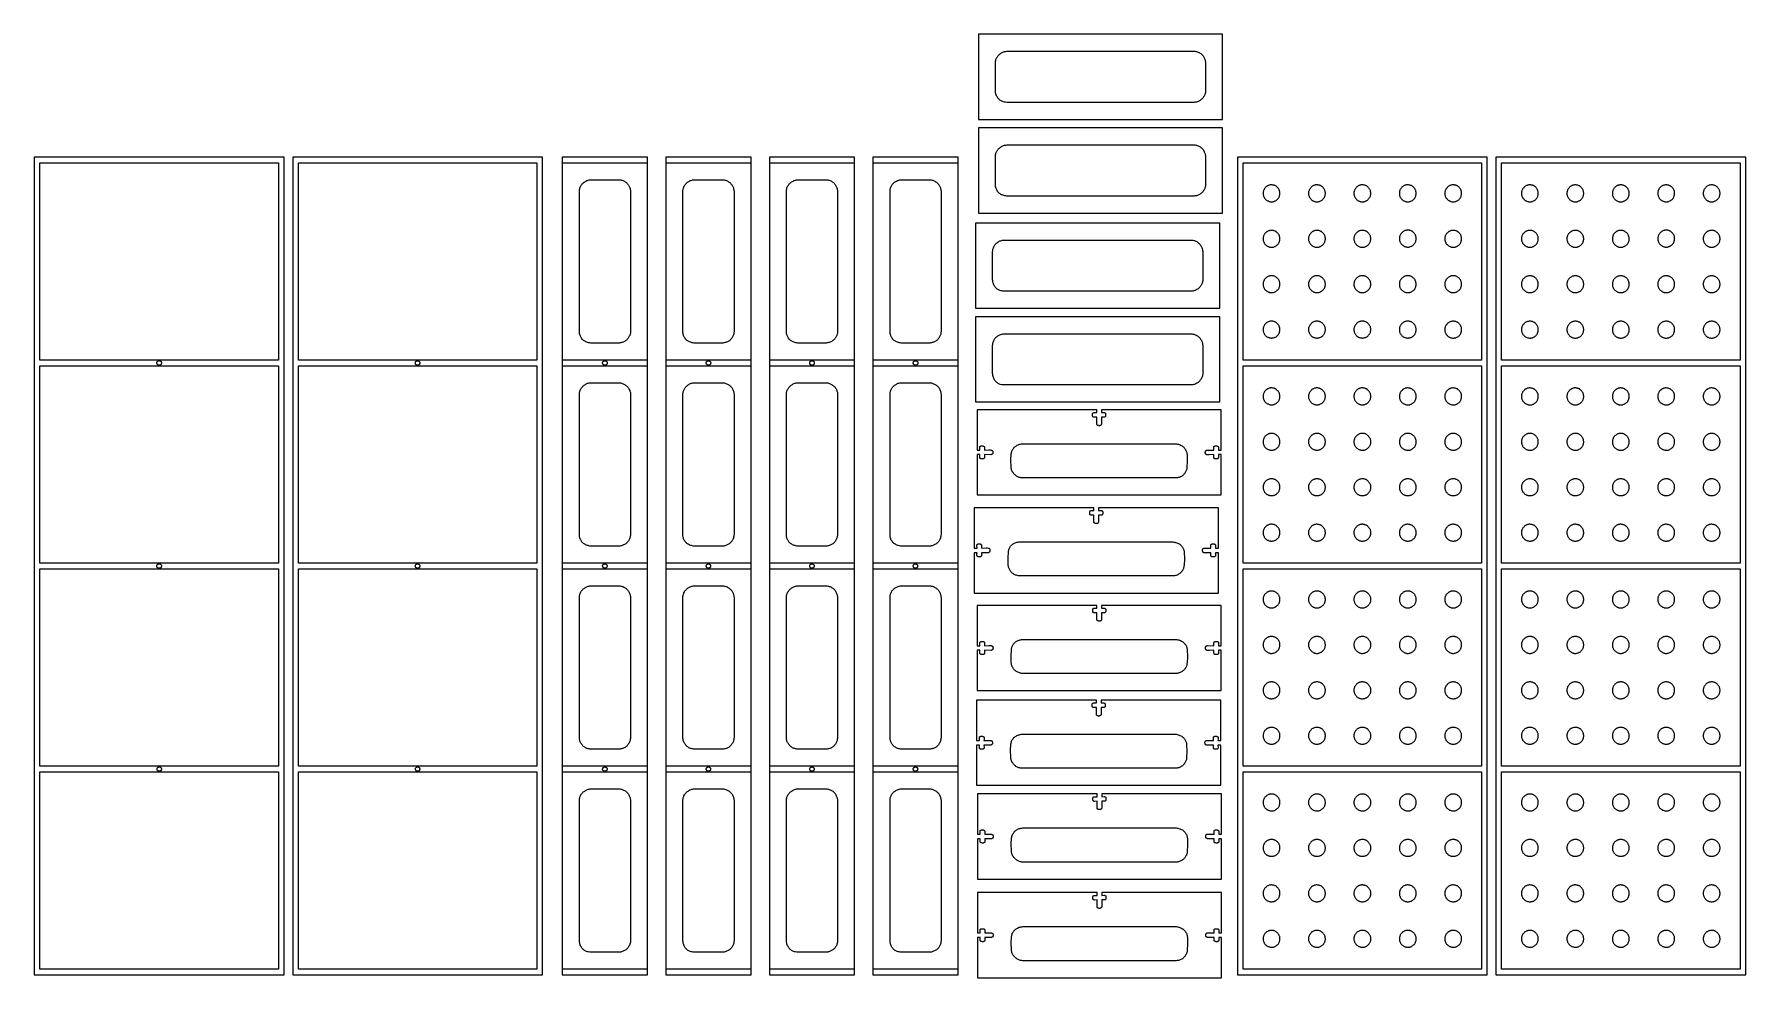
# Model space of a CAD drawing. Extents: x -75 to 75, y -42 to 42.
import ezdxf

# ---------------------------------------------------------------- set-up
doc = ezdxf.new("R2010")
doc.units = 0
doc.header["$MEASUREMENT"] = 0
doc.layers.get('0').update_dxf_attribs({"linetype": 'CONTINUOUS'})

msp = doc.modelspace()

# ---------------------------------------------------------------- linework, layer by layer
for p, q in [((7.78, 41.53), (7.78, 34.03)), ((29.28, 41.53), (7.78, 41.53)), ((29.28, 34.03), (29.28, 41.53)), ((9.3, 39.17), (9.31, 39.24)), ((9.31, 39.24), (9.33, 39.3)), ((9.33, 39.3), (9.35, 39.37)), ((9.35, 39.37), (9.38, 39.43)), ((9.38, 39.43), (9.41, 39.49)), ((9.41, 39.49), (9.45, 39.55)), ((9.45, 39.55), (9.49, 39.61)), ((9.49, 39.61), (9.53, 39.67)), ((9.53, 39.67), (9.58, 39.72)), ((9.58, 39.72), (9.63, 39.76)), ((9.63, 39.76), (9.69, 39.81)), ((9.69, 39.81), (9.75, 39.85)), ((9.75, 39.85), (9.81, 39.89)), ((9.81, 39.89), (9.87, 39.92)), ((9.87, 39.92), (9.93, 39.95)), ((9.93, 39.95), (10, 39.98)), ((10, 39.98), (10.07, 40)), ((10.07, 40), (10.14, 40.01)), ((10.14, 40.01), (10.21, 40.02)), ((10.21, 40.02), (10.28, 40.03)), ((10.28, 40.03), (26.78, 40.03)), ((26.78, 40.03), (26.85, 40.03)), ((26.85, 40.03), (26.92, 40.02)), ((26.92, 40.02), (26.99, 40)), ((26.99, 40), (27.05, 39.98)), ((27.05, 39.98), (27.12, 39.96)), ((27.12, 39.96), (27.18, 39.93)), ((27.18, 39.93), (27.25, 39.9)), ((27.25, 39.9), (27.31, 39.86)), ((27.31, 39.86), (27.36, 39.82)), ((27.36, 39.82), (27.42, 39.78)), ((27.42, 39.78), (27.47, 39.73)), ((27.47, 39.73), (27.52, 39.68)), ((27.52, 39.68), (27.56, 39.62)), ((27.56, 39.62), (27.6, 39.57)), ((27.6, 39.57), (27.64, 39.51)), ((27.64, 39.51), (27.67, 39.44)), ((27.67, 39.44), (27.7, 39.38)), ((27.7, 39.38), (27.73, 39.31)), ((27.73, 39.31), (27.75, 39.24)), ((27.75, 39.24), (27.76, 39.17)), ((9.28, 39.03), (9.29, 39.1)), ((9.28, 36.53), (9.28, 39.03)), ((9.29, 39.1), (9.3, 39.17)), ((27.76, 39.17), (27.77, 39.1)), ((27.77, 39.1), (27.78, 39.03)), ((27.78, 39.03), (27.78, 36.53)), ((9.29, 36.44), (9.28, 36.53)), ((9.3, 36.36), (9.29, 36.44)), ((9.32, 36.28), (9.3, 36.36)), ((9.35, 36.2), (9.32, 36.28)), ((9.38, 36.12), (9.35, 36.2)), ((27.71, 36.19), (27.68, 36.13)), ((27.73, 36.26), (27.71, 36.19)), ((27.75, 36.32), (27.73, 36.26)), ((27.77, 36.39), (27.75, 36.32)), ((27.78, 36.46), (27.77, 36.39)), ((27.78, 36.53), (27.78, 36.46)), ((9.42, 36.04), (9.38, 36.12)), ((9.45, 35.98), (9.42, 36.04)), ((9.49, 35.93), (9.45, 35.98)), ((9.53, 35.88), (9.49, 35.93)), ((9.57, 35.83), (9.53, 35.88)), ((9.62, 35.78), (9.57, 35.83)), ((9.67, 35.74), (9.62, 35.78)), ((9.72, 35.7), (9.67, 35.74)), ((9.78, 35.67), (9.72, 35.7)), ((9.84, 35.63), (9.78, 35.67)), ((9.9, 35.61), (9.84, 35.63)), ((9.96, 35.59), (9.9, 35.61)), ((10.07, 35.56), (9.96, 35.59)), ((10.17, 35.54), (10.07, 35.56)), ((10.28, 35.53), (10.17, 35.54)), ((26.78, 35.53), (10.28, 35.53)), ((26.85, 35.54), (26.78, 35.53)), ((26.92, 35.55), (26.85, 35.54)), ((26.99, 35.56), (26.92, 35.55)), ((27.06, 35.58), (26.99, 35.56)), ((27.13, 35.61), (27.06, 35.58)), ((27.19, 35.64), (27.13, 35.61)), ((27.26, 35.67), (27.19, 35.64)), ((27.32, 35.71), (27.26, 35.67)), ((27.38, 35.75), (27.32, 35.71)), ((27.43, 35.8), (27.38, 35.75)), ((27.48, 35.84), (27.43, 35.8)), ((27.53, 35.9), (27.48, 35.84)), ((27.57, 35.95), (27.53, 35.9)), ((27.61, 36.01), (27.57, 35.95)), ((27.65, 36.07), (27.61, 36.01)), ((27.68, 36.13), (27.65, 36.07)), ((7.78, 34.03), (29.28, 34.03)), ((7.78, 33.28), (7.78, 25.78)), ((29.28, 33.28), (7.78, 33.28)), ((29.28, 25.78), (29.28, 33.28)), ((9.81, 31.64), (9.87, 31.67)), ((9.87, 31.67), (9.93, 31.7)), ((9.93, 31.7), (10, 31.73)), ((10, 31.73), (10.07, 31.75)), ((10.07, 31.75), (10.14, 31.76)), ((10.14, 31.76), (10.21, 31.77)), ((10.21, 31.77), (10.28, 31.78)), ((10.28, 31.78), (26.78, 31.78)), ((26.78, 31.78), (26.85, 31.78)), ((26.85, 31.78), (26.92, 31.77)), ((26.92, 31.77), (26.99, 31.75)), ((26.99, 31.75), (27.05, 31.73)), ((27.05, 31.73), (27.12, 31.71)), ((27.12, 31.71), (27.18, 31.68)), ((27.18, 31.68), (27.25, 31.65)), ((27.25, 31.65), (27.31, 31.61)), ((-53.34, 30.72), (-75.34, 30.72)), ((-75.34, 30.72), (-75.34, -41.28)), ((-74.84, 12.84), (-74.84, 30.22)), ((-74.84, 30.22), (-53.84, 30.22)), ((-53.84, 30.22), (-53.84, 12.84)), ((-53.34, -41.28), (-53.34, 30.72)), ((-30.59, 30.72), (-52.59, 30.72)), ((-52.59, 30.72), (-52.59, -41.28)), ((-52.09, 30.22), (-31.09, 30.22)), ((-52.09, 12.84), (-52.09, 30.22)), ((-31.09, 30.22), (-31.09, 12.84)), ((-30.59, -41.28), (-30.59, 30.72)), ((-28.85, 30.72), (-28.85, 30.22)), ((-21.35, 30.72), (-28.85, 30.72)), ((-28.85, 30.22), (-21.35, 30.22)), ((-28.85, 30.22), (-28.85, 12.84)), ((-21.35, 30.22), (-21.35, 30.72)), ((-21.35, 12.84), (-21.35, 30.22)), ((-19.73, 30.72), (-19.73, 30.22)), ((-12.23, 30.72), (-19.73, 30.72)), ((-19.73, 30.22), (-19.73, 12.84)), ((-19.73, 30.22), (-12.23, 30.22)), ((-12.23, 30.22), (-12.23, 30.72)), ((-12.23, 12.84), (-12.23, 30.22)), ((-10.62, 30.72), (-10.62, 30.22)), ((-3.12, 30.72), (-10.62, 30.72)), ((-10.62, 30.22), (-10.62, 12.84)), ((-10.62, 30.22), (-3.12, 30.22)), ((-3.12, 30.22), (-3.12, 30.72)), ((-3.12, 12.84), (-3.12, 30.22)), ((-1.5, 30.72), (-1.5, 30.22)), ((6, 30.72), (-1.5, 30.72)), ((-1.5, 30.22), (-1.5, 12.84)), ((-1.5, 30.22), (6, 30.22)), ((6, 30.22), (6, 30.72)), ((6, 12.84), (6, 30.22)), ((9.28, 30.78), (9.29, 30.85)), ((9.28, 28.28), (9.28, 30.78)), ((9.29, 30.85), (9.3, 30.92)), ((9.3, 30.92), (9.31, 30.99)), ((9.31, 30.99), (9.33, 31.05)), ((9.33, 31.05), (9.35, 31.12)), ((9.35, 31.12), (9.38, 31.18)), ((9.38, 31.18), (9.41, 31.24)), ((9.41, 31.24), (9.45, 31.3)), ((9.45, 31.3), (9.49, 31.36)), ((9.49, 31.36), (9.53, 31.42)), ((9.53, 31.42), (9.58, 31.47)), ((9.58, 31.47), (9.63, 31.51)), ((9.63, 31.51), (9.69, 31.56)), ((9.69, 31.56), (9.75, 31.6)), ((9.75, 31.6), (9.81, 31.64)), ((27.31, 31.61), (27.36, 31.57)), ((27.36, 31.57), (27.42, 31.53)), ((27.42, 31.53), (27.47, 31.48)), ((27.47, 31.48), (27.52, 31.43)), ((27.52, 31.43), (27.56, 31.37)), ((27.56, 31.37), (27.6, 31.32)), ((27.6, 31.32), (27.64, 31.26)), ((27.64, 31.26), (27.67, 31.19)), ((27.67, 31.19), (27.7, 31.13)), ((27.7, 31.13), (27.73, 31.06)), ((27.73, 31.06), (27.75, 30.99)), ((27.75, 30.99), (27.76, 30.92)), ((27.76, 30.92), (27.77, 30.85)), ((27.77, 30.85), (27.78, 30.78)), ((27.78, 30.78), (27.78, 28.28)), ((52.59, 30.72), (30.59, 30.72)), ((30.59, 30.72), (30.59, -41.28)), ((31.09, 12.84), (31.09, 30.22)), ((31.09, 30.22), (52.09, 30.22)), ((52.09, 30.22), (52.09, 12.84)), ((52.59, -41.28), (52.59, 30.72)), ((53.34, 30.72), (53.34, -41.28)), ((75.34, 30.72), (53.34, 30.72)), ((53.84, 30.22), (74.84, 30.22)), ((53.84, 12.84), (53.84, 30.22)), ((74.84, 30.22), (74.84, 12.84)), ((75.34, -41.28), (75.34, 30.72)), ((-26.76, 28.61), (-26.7, 28.64)), ((-26.7, 28.64), (-26.63, 28.66)), ((-26.63, 28.66), (-26.56, 28.68)), ((-26.56, 28.68), (-26.49, 28.7)), ((-26.49, 28.7), (-26.42, 28.71)), ((-26.42, 28.71), (-26.35, 28.72)), ((-26.35, 28.72), (-23.85, 28.72)), ((-23.85, 28.72), (-23.78, 28.71)), ((-23.78, 28.71), (-23.71, 28.7)), ((-23.71, 28.7), (-23.64, 28.69)), ((-23.64, 28.69), (-23.58, 28.67)), ((-23.58, 28.67), (-23.51, 28.65)), ((-23.51, 28.65), (-23.45, 28.62)), ((-17.65, 28.61), (-17.58, 28.64)), ((-17.58, 28.64), (-17.51, 28.66)), ((-17.51, 28.66), (-17.45, 28.68)), ((-17.45, 28.68), (-17.38, 28.7)), ((-17.38, 28.7), (-17.31, 28.71)), ((-17.31, 28.71), (-17.23, 28.72)), ((-17.23, 28.72), (-14.73, 28.72)), ((-14.73, 28.72), (-14.66, 28.71)), ((-14.66, 28.71), (-14.6, 28.7)), ((-14.6, 28.7), (-14.53, 28.69)), ((-14.53, 28.69), (-14.46, 28.67)), ((-14.46, 28.67), (-14.39, 28.65)), ((-14.39, 28.65), (-14.33, 28.62)), ((-8.53, 28.61), (-8.47, 28.64)), ((-8.47, 28.64), (-8.4, 28.66)), ((-8.4, 28.66), (-8.33, 28.68)), ((-8.33, 28.68), (-8.26, 28.7)), ((-8.26, 28.7), (-8.19, 28.71)), ((-8.19, 28.71), (-8.12, 28.72)), ((-8.12, 28.72), (-5.62, 28.72)), ((-5.62, 28.72), (-5.55, 28.71)), ((-5.55, 28.71), (-5.48, 28.7)), ((-5.48, 28.7), (-5.41, 28.69)), ((-5.41, 28.69), (-5.35, 28.67)), ((-5.35, 28.67), (-5.28, 28.65)), ((-5.28, 28.65), (-5.22, 28.62)), ((0.58, 28.61), (0.65, 28.64)), ((0.65, 28.64), (0.72, 28.66)), ((0.72, 28.66), (0.78, 28.68)), ((0.78, 28.68), (0.85, 28.7)), ((0.85, 28.7), (0.92, 28.71)), ((0.92, 28.71), (1, 28.72)), ((1, 28.72), (3.5, 28.72)), ((3.5, 28.72), (3.57, 28.71)), ((3.57, 28.71), (3.63, 28.7)), ((3.63, 28.7), (3.7, 28.69)), ((3.7, 28.69), (3.77, 28.67)), ((3.77, 28.67), (3.83, 28.65)), ((3.83, 28.65), (3.9, 28.62)), ((-27.35, 27.72), (-27.34, 27.79)), ((-27.35, 15.34), (-27.35, 27.72)), ((-27.34, 27.79), (-27.33, 27.86)), ((-27.33, 27.86), (-27.32, 27.92)), ((-27.32, 27.92), (-27.3, 27.99)), ((-27.3, 27.99), (-27.28, 28.06)), ((-27.28, 28.06), (-27.25, 28.12)), ((-27.25, 28.12), (-27.22, 28.18)), ((-27.22, 28.18), (-27.18, 28.24)), ((-27.18, 28.24), (-27.14, 28.3)), ((-27.14, 28.3), (-27.1, 28.35)), ((-27.1, 28.35), (-27.05, 28.4)), ((-27.05, 28.4), (-27, 28.45)), ((-27, 28.45), (-26.94, 28.5)), ((-26.94, 28.5), (-26.88, 28.54)), ((-26.88, 28.54), (-26.82, 28.58)), ((-26.82, 28.58), (-26.76, 28.61)), ((-23.45, 28.62), (-23.38, 28.59)), ((-23.38, 28.59), (-23.32, 28.55)), ((-23.32, 28.55), (-23.27, 28.51)), ((-23.27, 28.51), (-23.21, 28.47)), ((-23.21, 28.47), (-23.16, 28.42)), ((-23.16, 28.42), (-23.11, 28.37)), ((-23.11, 28.37), (-23.07, 28.31)), ((-23.07, 28.31), (-23.03, 28.25)), ((-23.03, 28.25), (-22.99, 28.19)), ((-22.99, 28.19), (-22.96, 28.13)), ((-22.96, 28.13), (-22.93, 28.06)), ((-22.93, 28.06), (-22.9, 28)), ((-22.9, 28), (-22.88, 27.93)), ((-22.88, 27.93), (-22.87, 27.86)), ((-22.87, 27.86), (-22.86, 27.79)), ((-22.86, 27.79), (-22.85, 27.72)), ((-22.85, 27.72), (-22.85, 15.34)), ((-18.23, 27.79), (-18.22, 27.86)), ((-18.23, 27.72), (-18.23, 27.79)), ((-18.23, 15.34), (-18.23, 27.72)), ((-18.22, 27.86), (-18.21, 27.92)), ((-18.21, 27.92), (-18.19, 27.99)), ((-18.19, 27.99), (-18.16, 28.06)), ((-18.16, 28.06), (-18.14, 28.12)), ((-18.14, 28.12), (-18.1, 28.18)), ((-18.1, 28.18), (-18.07, 28.24)), ((-18.07, 28.24), (-18.03, 28.3)), ((-18.03, 28.3), (-17.98, 28.35)), ((-17.98, 28.35), (-17.94, 28.4)), ((-17.94, 28.4), (-17.88, 28.45)), ((-17.88, 28.45), (-17.83, 28.5)), ((-17.83, 28.5), (-17.77, 28.54)), ((-17.77, 28.54), (-17.71, 28.58)), ((-17.71, 28.58), (-17.65, 28.61)), ((-14.33, 28.62), (-14.27, 28.59)), ((-14.27, 28.59), (-14.21, 28.55)), ((-14.21, 28.55), (-14.15, 28.51)), ((-14.15, 28.51), (-14.1, 28.47)), ((-14.1, 28.47), (-14.05, 28.42)), ((-14.05, 28.42), (-14, 28.37)), ((-14, 28.37), (-13.95, 28.31)), ((-13.95, 28.31), (-13.91, 28.25)), ((-13.91, 28.25), (-13.87, 28.19)), ((-13.87, 28.19), (-13.84, 28.13)), ((-13.84, 28.13), (-13.81, 28.06)), ((-13.81, 28.06), (-13.79, 28)), ((-13.79, 28), (-13.77, 27.93)), ((-13.77, 27.93), (-13.75, 27.86)), ((-13.75, 27.86), (-13.74, 27.79)), ((-13.74, 27.79), (-13.73, 27.72)), ((-13.73, 27.72), (-13.73, 15.34)), ((-9.12, 27.72), (-9.11, 27.79)), ((-9.12, 15.34), (-9.12, 27.72)), ((-9.11, 27.79), (-9.1, 27.86)), ((-9.1, 27.86), (-9.09, 27.92)), ((-9.09, 27.92), (-9.07, 27.99)), ((-9.07, 27.99), (-9.05, 28.06)), ((-9.05, 28.06), (-9.02, 28.12)), ((-9.02, 28.12), (-8.99, 28.18)), ((-8.99, 28.18), (-8.95, 28.24)), ((-8.95, 28.24), (-8.91, 28.3)), ((-8.91, 28.3), (-8.87, 28.35)), ((-8.87, 28.35), (-8.82, 28.4)), ((-8.82, 28.4), (-8.77, 28.45)), ((-8.77, 28.45), (-8.71, 28.5)), ((-8.71, 28.5), (-8.66, 28.54)), ((-8.66, 28.54), (-8.59, 28.58)), ((-8.59, 28.58), (-8.53, 28.61)), ((-5.22, 28.62), (-5.15, 28.59)), ((-5.15, 28.59), (-5.09, 28.55)), ((-5.09, 28.55), (-5.04, 28.51)), ((-5.04, 28.51), (-4.98, 28.47)), ((-4.98, 28.47), (-4.93, 28.42)), ((-4.93, 28.42), (-4.88, 28.37)), ((-4.88, 28.37), (-4.84, 28.31)), ((-4.84, 28.31), (-4.8, 28.25)), ((-4.8, 28.25), (-4.76, 28.19)), ((-4.76, 28.19), (-4.73, 28.13)), ((-4.73, 28.13), (-4.7, 28.06)), ((-4.7, 28.06), (-4.67, 28)), ((-4.67, 28), (-4.65, 27.93)), ((-4.65, 27.93), (-4.64, 27.86)), ((-4.64, 27.86), (-4.63, 27.79)), ((-4.63, 27.79), (-4.62, 27.72)), ((-4.62, 27.72), (-4.62, 15.34)), ((0, 27.79), (0.01, 27.86)), ((0, 27.72), (0, 27.79)), ((0, 15.34), (0, 27.72)), ((0.01, 27.86), (0.02, 27.92)), ((0.02, 27.92), (0.04, 27.99)), ((0.04, 27.99), (0.07, 28.06)), ((0.07, 28.06), (0.09, 28.12)), ((0.09, 28.12), (0.13, 28.18)), ((0.13, 28.18), (0.16, 28.24)), ((0.16, 28.24), (0.2, 28.3)), ((0.2, 28.3), (0.25, 28.35)), ((0.25, 28.35), (0.29, 28.4)), ((0.29, 28.4), (0.35, 28.45)), ((0.35, 28.45), (0.4, 28.5)), ((0.4, 28.5), (0.46, 28.54)), ((0.46, 28.54), (0.52, 28.58)), ((0.52, 28.58), (0.58, 28.61)), ((3.9, 28.62), (3.96, 28.59)), ((3.96, 28.59), (4.02, 28.55)), ((4.02, 28.55), (4.08, 28.51)), ((4.08, 28.51), (4.13, 28.47)), ((4.13, 28.47), (4.18, 28.42)), ((4.18, 28.42), (4.23, 28.37)), ((4.23, 28.37), (4.28, 28.31)), ((4.28, 28.31), (4.32, 28.25)), ((4.32, 28.25), (4.35, 28.19)), ((4.35, 28.19), (4.39, 28.13)), ((4.39, 28.13), (4.42, 28.06)), ((4.42, 28.06), (4.44, 28)), ((4.44, 28), (4.46, 27.93)), ((4.46, 27.93), (4.48, 27.86)), ((4.48, 27.86), (4.49, 27.79)), ((4.49, 27.79), (4.5, 27.72)), ((4.5, 27.72), (4.5, 15.34)), ((9.29, 28.2), (9.28, 28.28)), ((9.3, 28.12), (9.29, 28.2)), ((9.32, 28.04), (9.3, 28.12)), ((9.34, 27.96), (9.32, 28.04)), ((9.37, 27.88), (9.34, 27.96)), ((9.4, 27.82), (9.37, 27.88)), ((9.43, 27.76), (9.4, 27.82)), ((9.47, 27.7), (9.43, 27.76)), ((9.52, 27.64), (9.47, 27.7)), ((9.56, 27.59), (9.52, 27.64)), ((9.61, 27.54), (9.56, 27.59)), ((9.65, 27.5), (9.61, 27.54)), ((9.7, 27.47), (9.65, 27.5)), ((9.75, 27.43), (9.7, 27.47)), ((9.81, 27.4), (9.75, 27.43)), ((9.86, 27.38), (9.81, 27.4)), ((9.94, 27.35), (9.86, 27.38)), ((10.03, 27.32), (9.94, 27.35)), ((10.11, 27.3), (10.03, 27.32)), ((10.2, 27.29), (10.11, 27.3)), ((10.28, 27.28), (10.2, 27.29)), ((26.78, 27.28), (10.28, 27.28)), ((26.85, 27.29), (26.78, 27.28)), ((26.92, 27.3), (26.85, 27.29)), ((26.99, 27.31), (26.92, 27.3)), ((27.06, 27.33), (26.99, 27.31)), ((27.13, 27.36), (27.06, 27.33)), ((27.19, 27.39), (27.13, 27.36)), ((27.26, 27.42), (27.19, 27.39)), ((27.32, 27.46), (27.26, 27.42)), ((27.38, 27.5), (27.32, 27.46)), ((27.43, 27.55), (27.38, 27.5)), ((27.48, 27.59), (27.43, 27.55)), ((27.53, 27.65), (27.48, 27.59)), ((27.57, 27.7), (27.53, 27.65)), ((27.61, 27.76), (27.57, 27.7)), ((27.65, 27.82), (27.61, 27.76)), ((27.68, 27.88), (27.65, 27.82)), ((27.71, 27.94), (27.68, 27.88)), ((27.73, 28.01), (27.71, 27.94)), ((27.75, 28.07), (27.73, 28.01)), ((27.77, 28.14), (27.75, 28.07)), ((27.78, 28.21), (27.77, 28.14)), ((27.78, 28.28), (27.78, 28.21)), ((32.86, 27.67), (32.85, 27.62)), ((32.85, 27.62), (32.85, 27.57)), ((32.85, 27.57), (32.85, 27.52)), ((32.85, 27.52), (32.85, 27.47)), ((32.85, 27.47), (32.85, 27.42)), ((32.85, 27.42), (32.86, 27.38)), ((32.87, 27.72), (32.86, 27.67)), ((32.86, 27.38), (32.87, 27.33)), ((32.89, 27.77), (32.87, 27.72)), ((32.87, 27.33), (32.89, 27.28)), ((32.9, 27.81), (32.89, 27.77)), ((32.89, 27.28), (32.9, 27.23)), ((32.93, 27.86), (32.9, 27.81)), ((32.9, 27.23), (32.93, 27.19)), ((32.95, 27.9), (32.93, 27.86)), ((32.93, 27.19), (32.95, 27.15)), ((32.98, 27.94), (32.95, 27.9)), ((32.95, 27.15), (32.98, 27.1)), ((33.01, 27.98), (32.98, 27.94)), ((33.04, 28.02), (33.01, 27.98)), ((33.07, 28.06), (33.04, 28.02)), ((33.11, 28.09), (33.07, 28.06)), ((33.15, 28.12), (33.11, 28.09)), ((33.19, 28.15), (33.15, 28.12)), ((33.23, 28.17), (33.19, 28.15)), ((33.28, 28.2), (33.23, 28.17)), ((33.32, 28.22), (33.28, 28.2)), ((33.37, 28.23), (33.32, 28.22)), ((33.42, 28.25), (33.37, 28.23)), ((33.46, 28.26), (33.42, 28.25)), ((33.51, 28.26), (33.46, 28.26)), ((33.56, 28.26), (33.51, 28.26)), ((33.61, 28.26), (33.56, 28.26)), ((33.66, 28.26), (33.61, 28.26)), ((33.71, 28.25), (33.66, 28.26)), ((33.76, 28.25), (33.71, 28.25)), ((33.81, 28.23), (33.76, 28.25)), ((33.85, 28.22), (33.81, 28.23)), ((33.9, 28.2), (33.85, 28.22)), ((33.94, 28.17), (33.9, 28.2)), ((33.99, 28.15), (33.94, 28.17)), ((34.03, 28.12), (33.99, 28.15)), ((34.07, 28.09), (34.03, 28.12)), ((34.1, 28.06), (34.07, 28.09)), ((34.14, 28.02), (34.1, 28.06)), ((34.17, 27.98), (34.14, 28.02)), ((34.2, 27.94), (34.17, 27.98)), ((34.23, 27.9), (34.2, 27.94)), ((34.2, 27.1), (34.23, 27.15)), ((34.25, 27.86), (34.23, 27.9)), ((34.23, 27.15), (34.25, 27.19)), ((34.27, 27.81), (34.25, 27.86)), ((34.25, 27.19), (34.27, 27.23)), ((34.29, 27.77), (34.27, 27.81)), ((34.27, 27.23), (34.29, 27.28)), ((34.3, 27.72), (34.29, 27.77)), ((34.29, 27.28), (34.3, 27.33)), ((34.31, 27.67), (34.3, 27.72)), ((34.3, 27.33), (34.31, 27.38)), ((34.32, 27.62), (34.31, 27.67)), ((34.31, 27.38), (34.32, 27.42)), ((34.33, 27.57), (34.32, 27.62)), ((34.32, 27.42), (34.33, 27.47)), ((34.33, 27.52), (34.33, 27.57)), ((34.33, 27.47), (34.33, 27.52)), ((36.86, 27.67), (36.85, 27.62)), ((36.85, 27.62), (36.85, 27.57)), ((36.85, 27.57), (36.85, 27.52)), ((36.85, 27.52), (36.85, 27.47)), ((36.85, 27.47), (36.85, 27.42)), ((36.85, 27.42), (36.86, 27.38)), ((36.87, 27.72), (36.86, 27.67)), ((36.86, 27.38), (36.87, 27.33)), ((36.89, 27.77), (36.87, 27.72)), ((36.87, 27.33), (36.89, 27.28)), ((36.9, 27.81), (36.89, 27.77)), ((36.89, 27.28), (36.9, 27.23)), ((36.93, 27.86), (36.9, 27.81)), ((36.9, 27.23), (36.93, 27.19)), ((36.95, 27.9), (36.93, 27.86)), ((36.93, 27.19), (36.95, 27.15)), ((36.98, 27.94), (36.95, 27.9)), ((36.95, 27.15), (36.98, 27.1)), ((37.01, 27.98), (36.98, 27.94)), ((37.04, 28.02), (37.01, 27.98)), ((37.07, 28.06), (37.04, 28.02)), ((37.11, 28.09), (37.07, 28.06)), ((37.15, 28.12), (37.11, 28.09)), ((37.19, 28.15), (37.15, 28.12)), ((37.23, 28.17), (37.19, 28.15)), ((37.28, 28.2), (37.23, 28.17)), ((37.32, 28.22), (37.28, 28.2)), ((37.37, 28.23), (37.32, 28.22)), ((37.42, 28.25), (37.37, 28.23)), ((37.46, 28.26), (37.42, 28.25)), ((37.51, 28.26), (37.46, 28.26)), ((37.56, 28.26), (37.51, 28.26)), ((37.61, 28.26), (37.56, 28.26)), ((37.66, 28.26), (37.61, 28.26)), ((37.71, 28.25), (37.66, 28.26)), ((37.76, 28.25), (37.71, 28.25)), ((37.81, 28.23), (37.76, 28.25)), ((37.85, 28.22), (37.81, 28.23)), ((37.9, 28.2), (37.85, 28.22)), ((37.94, 28.17), (37.9, 28.2)), ((37.99, 28.15), (37.94, 28.17)), ((38.03, 28.12), (37.99, 28.15)), ((38.07, 28.09), (38.03, 28.12)), ((38.1, 28.06), (38.07, 28.09)), ((38.14, 28.02), (38.1, 28.06)), ((38.17, 27.98), (38.14, 28.02)), ((38.2, 27.94), (38.17, 27.98)), ((38.23, 27.9), (38.2, 27.94)), ((38.2, 27.1), (38.23, 27.15)), ((38.25, 27.86), (38.23, 27.9)), ((38.23, 27.15), (38.25, 27.19)), ((38.27, 27.81), (38.25, 27.86)), ((38.25, 27.19), (38.27, 27.23)), ((38.29, 27.77), (38.27, 27.81)), ((38.27, 27.23), (38.29, 27.28)), ((38.3, 27.72), (38.29, 27.77)), ((38.29, 27.28), (38.3, 27.33)), ((38.31, 27.67), (38.3, 27.72)), ((38.3, 27.33), (38.31, 27.38)), ((38.32, 27.62), (38.31, 27.67)), ((38.31, 27.38), (38.32, 27.42)), ((38.33, 27.57), (38.32, 27.62)), ((38.32, 27.42), (38.33, 27.47)), ((38.33, 27.52), (38.33, 27.57)), ((38.33, 27.47), (38.33, 27.52)), ((40.86, 27.67), (40.85, 27.62)), ((40.85, 27.62), (40.85, 27.57)), ((40.85, 27.57), (40.85, 27.52)), ((40.85, 27.52), (40.85, 27.47)), ((40.85, 27.47), (40.85, 27.42)), ((40.85, 27.42), (40.86, 27.38)), ((40.87, 27.72), (40.86, 27.67)), ((40.86, 27.38), (40.87, 27.33)), ((40.89, 27.77), (40.87, 27.72)), ((40.87, 27.33), (40.89, 27.28)), ((40.9, 27.81), (40.89, 27.77)), ((40.89, 27.28), (40.9, 27.23)), ((40.93, 27.86), (40.9, 27.81)), ((40.9, 27.23), (40.93, 27.19)), ((40.95, 27.9), (40.93, 27.86)), ((40.93, 27.19), (40.95, 27.15)), ((40.98, 27.94), (40.95, 27.9)), ((40.95, 27.15), (40.98, 27.1)), ((41.01, 27.98), (40.98, 27.94)), ((41.04, 28.02), (41.01, 27.98)), ((41.07, 28.06), (41.04, 28.02)), ((41.11, 28.09), (41.07, 28.06)), ((41.15, 28.12), (41.11, 28.09)), ((41.19, 28.15), (41.15, 28.12)), ((41.23, 28.17), (41.19, 28.15)), ((41.28, 28.2), (41.23, 28.17)), ((41.32, 28.22), (41.28, 28.2)), ((41.37, 28.23), (41.32, 28.22)), ((41.42, 28.25), (41.37, 28.23)), ((41.46, 28.26), (41.42, 28.25)), ((41.51, 28.26), (41.46, 28.26)), ((41.56, 28.26), (41.51, 28.26)), ((41.61, 28.26), (41.56, 28.26)), ((41.66, 28.26), (41.61, 28.26)), ((41.71, 28.25), (41.66, 28.26)), ((41.76, 28.25), (41.71, 28.25)), ((41.81, 28.23), (41.76, 28.25)), ((41.85, 28.22), (41.81, 28.23)), ((41.9, 28.2), (41.85, 28.22)), ((41.94, 28.17), (41.9, 28.2)), ((41.99, 28.15), (41.94, 28.17)), ((42.03, 28.12), (41.99, 28.15)), ((42.07, 28.09), (42.03, 28.12)), ((42.1, 28.06), (42.07, 28.09)), ((42.14, 28.02), (42.1, 28.06)), ((42.17, 27.98), (42.14, 28.02)), ((42.2, 27.94), (42.17, 27.98)), ((42.23, 27.9), (42.2, 27.94)), ((42.2, 27.1), (42.23, 27.15)), ((42.25, 27.86), (42.23, 27.9)), ((42.23, 27.15), (42.25, 27.19)), ((42.27, 27.81), (42.25, 27.86)), ((42.25, 27.19), (42.27, 27.23)), ((42.29, 27.77), (42.27, 27.81)), ((42.27, 27.23), (42.29, 27.28)), ((42.3, 27.72), (42.29, 27.77)), ((42.29, 27.28), (42.3, 27.33)), ((42.31, 27.67), (42.3, 27.72)), ((42.3, 27.33), (42.31, 27.38)), ((42.32, 27.62), (42.31, 27.67)), ((42.31, 27.38), (42.32, 27.42)), ((42.33, 27.57), (42.32, 27.62)), ((42.32, 27.42), (42.33, 27.47)), ((42.33, 27.52), (42.33, 27.57)), ((42.33, 27.47), (42.33, 27.52)), ((44.86, 27.67), (44.85, 27.62)), ((44.85, 27.62), (44.85, 27.57)), ((44.85, 27.57), (44.85, 27.52)), ((44.85, 27.52), (44.85, 27.47)), ((44.85, 27.47), (44.85, 27.42)), ((44.85, 27.42), (44.86, 27.38)), ((44.87, 27.72), (44.86, 27.67)), ((44.86, 27.38), (44.87, 27.33)), ((44.89, 27.77), (44.87, 27.72)), ((44.87, 27.33), (44.89, 27.28)), ((44.9, 27.81), (44.89, 27.77)), ((44.89, 27.28), (44.9, 27.23)), ((44.93, 27.86), (44.9, 27.81)), ((44.9, 27.23), (44.93, 27.19)), ((44.95, 27.9), (44.93, 27.86)), ((44.93, 27.19), (44.95, 27.15)), ((44.98, 27.94), (44.95, 27.9)), ((44.95, 27.15), (44.98, 27.1)), ((45.01, 27.98), (44.98, 27.94)), ((45.04, 28.02), (45.01, 27.98)), ((45.07, 28.06), (45.04, 28.02)), ((45.11, 28.09), (45.07, 28.06)), ((45.15, 28.12), (45.11, 28.09)), ((45.19, 28.15), (45.15, 28.12)), ((45.23, 28.17), (45.19, 28.15)), ((45.28, 28.2), (45.23, 28.17)), ((45.32, 28.22), (45.28, 28.2)), ((45.37, 28.23), (45.32, 28.22)), ((45.42, 28.25), (45.37, 28.23)), ((45.46, 28.26), (45.42, 28.25)), ((45.51, 28.26), (45.46, 28.26)), ((45.56, 28.26), (45.51, 28.26)), ((45.61, 28.26), (45.56, 28.26)), ((45.66, 28.26), (45.61, 28.26)), ((45.71, 28.25), (45.66, 28.26)), ((45.76, 28.25), (45.71, 28.25)), ((45.81, 28.23), (45.76, 28.25)), ((45.85, 28.22), (45.81, 28.23)), ((45.9, 28.2), (45.85, 28.22)), ((45.94, 28.17), (45.9, 28.2)), ((45.99, 28.15), (45.94, 28.17)), ((46.03, 28.12), (45.99, 28.15)), ((46.07, 28.09), (46.03, 28.12)), ((46.1, 28.06), (46.07, 28.09)), ((46.14, 28.02), (46.1, 28.06)), ((46.17, 27.98), (46.14, 28.02)), ((46.2, 27.94), (46.17, 27.98)), ((46.23, 27.9), (46.2, 27.94)), ((46.2, 27.1), (46.23, 27.15)), ((46.25, 27.86), (46.23, 27.9)), ((46.23, 27.15), (46.25, 27.19)), ((46.27, 27.81), (46.25, 27.86)), ((46.25, 27.19), (46.27, 27.23)), ((46.29, 27.77), (46.27, 27.81)), ((46.27, 27.23), (46.29, 27.28)), ((46.3, 27.72), (46.29, 27.77)), ((46.29, 27.28), (46.3, 27.33)), ((46.31, 27.67), (46.3, 27.72)), ((46.3, 27.33), (46.31, 27.38)), ((46.32, 27.62), (46.31, 27.67)), ((46.31, 27.38), (46.32, 27.42)), ((46.33, 27.57), (46.32, 27.62)), ((46.32, 27.42), (46.33, 27.47)), ((46.33, 27.52), (46.33, 27.57)), ((46.33, 27.47), (46.33, 27.52)), ((48.86, 27.67), (48.85, 27.62)), ((48.85, 27.62), (48.85, 27.57)), ((48.85, 27.57), (48.85, 27.52)), ((48.85, 27.52), (48.85, 27.47)), ((48.85, 27.47), (48.85, 27.42)), ((48.85, 27.42), (48.86, 27.38)), ((48.87, 27.72), (48.86, 27.67)), ((48.86, 27.38), (48.87, 27.33)), ((48.89, 27.77), (48.87, 27.72)), ((48.87, 27.33), (48.89, 27.28)), ((48.9, 27.81), (48.89, 27.77)), ((48.89, 27.28), (48.9, 27.23)), ((48.93, 27.86), (48.9, 27.81)), ((48.9, 27.23), (48.93, 27.19)), ((48.95, 27.9), (48.93, 27.86)), ((48.93, 27.19), (48.95, 27.15)), ((48.98, 27.94), (48.95, 27.9)), ((48.95, 27.15), (48.98, 27.1)), ((49.01, 27.98), (48.98, 27.94)), ((49.04, 28.02), (49.01, 27.98)), ((49.07, 28.06), (49.04, 28.02)), ((49.11, 28.09), (49.07, 28.06)), ((49.15, 28.12), (49.11, 28.09)), ((49.19, 28.15), (49.15, 28.12)), ((49.23, 28.17), (49.19, 28.15)), ((49.28, 28.2), (49.23, 28.17)), ((49.32, 28.22), (49.28, 28.2)), ((49.37, 28.23), (49.32, 28.22)), ((49.42, 28.25), (49.37, 28.23)), ((49.46, 28.26), (49.42, 28.25)), ((49.51, 28.26), (49.46, 28.26)), ((49.56, 28.26), (49.51, 28.26)), ((49.61, 28.26), (49.56, 28.26)), ((49.66, 28.26), (49.61, 28.26)), ((49.71, 28.25), (49.66, 28.26)), ((49.76, 28.25), (49.71, 28.25)), ((49.81, 28.23), (49.76, 28.25)), ((49.85, 28.22), (49.81, 28.23)), ((49.9, 28.2), (49.85, 28.22)), ((49.94, 28.17), (49.9, 28.2)), ((49.99, 28.15), (49.94, 28.17)), ((50.03, 28.12), (49.99, 28.15)), ((50.07, 28.09), (50.03, 28.12)), ((50.1, 28.06), (50.07, 28.09)), ((50.14, 28.02), (50.1, 28.06)), ((50.17, 27.98), (50.14, 28.02)), ((50.2, 27.94), (50.17, 27.98)), ((50.23, 27.9), (50.2, 27.94)), ((50.2, 27.1), (50.23, 27.15)), ((50.25, 27.86), (50.23, 27.9)), ((50.23, 27.15), (50.25, 27.19)), ((50.27, 27.81), (50.25, 27.86)), ((50.25, 27.19), (50.27, 27.23)), ((50.29, 27.77), (50.27, 27.81)), ((50.27, 27.23), (50.29, 27.28)), ((50.3, 27.72), (50.29, 27.77)), ((50.29, 27.28), (50.3, 27.33)), ((50.31, 27.67), (50.3, 27.72)), ((50.3, 27.33), (50.31, 27.38)), ((50.32, 27.62), (50.31, 27.67)), ((50.31, 27.38), (50.32, 27.42)), ((50.33, 27.57), (50.32, 27.62)), ((50.32, 27.42), (50.33, 27.47)), ((50.33, 27.52), (50.33, 27.57)), ((50.33, 27.47), (50.33, 27.52)), ((55.61, 27.67), (55.6, 27.62)), ((55.6, 27.62), (55.6, 27.57)), ((55.6, 27.57), (55.6, 27.52)), ((55.6, 27.52), (55.6, 27.47)), ((55.6, 27.47), (55.6, 27.42)), ((55.6, 27.42), (55.61, 27.38)), ((55.62, 27.72), (55.61, 27.67)), ((55.61, 27.38), (55.62, 27.33)), ((55.64, 27.77), (55.62, 27.72)), ((55.62, 27.33), (55.64, 27.28)), ((55.65, 27.81), (55.64, 27.77)), ((55.64, 27.28), (55.65, 27.23)), ((55.68, 27.86), (55.65, 27.81)), ((55.65, 27.23), (55.68, 27.19)), ((55.7, 27.9), (55.68, 27.86)), ((55.68, 27.19), (55.7, 27.15)), ((55.73, 27.94), (55.7, 27.9)), ((55.7, 27.15), (55.73, 27.1)), ((55.76, 27.98), (55.73, 27.94)), ((55.79, 28.02), (55.76, 27.98)), ((55.82, 28.06), (55.79, 28.02)), ((55.86, 28.09), (55.82, 28.06)), ((55.9, 28.12), (55.86, 28.09)), ((55.94, 28.15), (55.9, 28.12)), ((55.98, 28.17), (55.94, 28.15)), ((56.03, 28.2), (55.98, 28.17)), ((56.07, 28.22), (56.03, 28.2)), ((56.12, 28.23), (56.07, 28.22)), ((56.17, 28.25), (56.12, 28.23)), ((56.21, 28.26), (56.17, 28.25)), ((56.26, 28.26), (56.21, 28.26)), ((56.31, 28.26), (56.26, 28.26)), ((56.36, 28.26), (56.31, 28.26)), ((56.41, 28.26), (56.36, 28.26)), ((56.46, 28.25), (56.41, 28.26)), ((56.51, 28.25), (56.46, 28.25)), ((56.56, 28.23), (56.51, 28.25)), ((56.6, 28.22), (56.56, 28.23)), ((56.65, 28.2), (56.6, 28.22)), ((56.69, 28.17), (56.65, 28.2)), ((56.74, 28.15), (56.69, 28.17)), ((56.78, 28.12), (56.74, 28.15)), ((56.82, 28.09), (56.78, 28.12)), ((56.85, 28.06), (56.82, 28.09)), ((56.89, 28.02), (56.85, 28.06)), ((56.92, 27.98), (56.89, 28.02)), ((56.95, 27.94), (56.92, 27.98)), ((56.98, 27.9), (56.95, 27.94)), ((56.95, 27.1), (56.98, 27.15)), ((57, 27.86), (56.98, 27.9)), ((56.98, 27.15), (57, 27.19)), ((57.02, 27.81), (57, 27.86)), ((57, 27.19), (57.02, 27.23)), ((57.04, 27.77), (57.02, 27.81)), ((57.02, 27.23), (57.04, 27.28)), ((57.05, 27.72), (57.04, 27.77)), ((57.04, 27.28), (57.05, 27.33)), ((57.06, 27.67), (57.05, 27.72)), ((57.05, 27.33), (57.06, 27.38)), ((57.07, 27.62), (57.06, 27.67)), ((57.06, 27.38), (57.07, 27.42)), ((57.08, 27.57), (57.07, 27.62)), ((57.07, 27.42), (57.08, 27.47)), ((57.08, 27.52), (57.08, 27.57)), ((57.08, 27.47), (57.08, 27.52)), ((59.61, 27.67), (59.6, 27.63)), ((59.6, 27.63), (59.6, 27.58)), ((59.6, 27.58), (59.6, 27.53)), ((59.6, 27.53), (59.6, 27.48)), ((59.6, 27.48), (59.6, 27.43)), ((59.6, 27.43), (59.61, 27.38)), ((59.63, 27.72), (59.61, 27.67)), ((59.61, 27.38), (59.62, 27.33)), ((59.62, 27.33), (59.64, 27.28)), ((59.64, 27.77), (59.63, 27.72)), ((59.66, 27.82), (59.64, 27.77)), ((59.64, 27.28), (59.66, 27.24)), ((59.68, 27.86), (59.66, 27.82)), ((59.66, 27.24), (59.68, 27.19)), ((59.7, 27.9), (59.68, 27.86)), ((59.68, 27.19), (59.7, 27.15)), ((59.73, 27.95), (59.7, 27.9)), ((59.7, 27.15), (59.73, 27.11)), ((59.76, 27.99), (59.73, 27.95)), ((59.79, 28.02), (59.76, 27.99)), ((59.83, 28.06), (59.79, 28.02)), ((59.86, 28.09), (59.83, 28.06)), ((59.9, 28.12), (59.86, 28.09)), ((59.94, 28.15), (59.9, 28.12)), ((59.99, 28.17), (59.94, 28.15)), ((60.03, 28.2), (59.99, 28.17)), ((60.08, 28.22), (60.03, 28.2)), ((60.12, 28.23), (60.08, 28.22)), ((60.17, 28.24), (60.12, 28.23)), ((60.22, 28.25), (60.17, 28.24)), ((60.27, 28.26), (60.22, 28.25)), ((60.32, 28.26), (60.27, 28.26)), ((60.37, 28.26), (60.32, 28.26)), ((60.42, 28.26), (60.37, 28.26)), ((60.47, 28.25), (60.42, 28.26)), ((60.52, 28.24), (60.47, 28.25)), ((60.56, 28.23), (60.52, 28.24)), ((60.61, 28.21), (60.56, 28.23)), ((60.66, 28.19), (60.61, 28.21)), ((60.7, 28.17), (60.66, 28.19)), ((60.74, 28.14), (60.7, 28.17)), ((60.78, 28.12), (60.74, 28.14)), ((60.82, 28.09), (60.78, 28.12)), ((60.86, 28.05), (60.82, 28.09)), ((60.89, 28.02), (60.86, 28.05)), ((60.92, 27.98), (60.89, 28.02)), ((60.95, 27.94), (60.92, 27.98)), ((60.98, 27.9), (60.95, 27.94)), ((60.95, 27.1), (60.98, 27.14)), ((61, 27.85), (60.98, 27.9)), ((60.98, 27.14), (61, 27.18)), ((61.02, 27.81), (61, 27.85)), ((61, 27.18), (61.02, 27.23)), ((61.04, 27.76), (61.02, 27.81)), ((61.02, 27.23), (61.04, 27.27)), ((61.06, 27.71), (61.04, 27.76)), ((61.04, 27.27), (61.05, 27.32)), ((61.05, 27.32), (61.07, 27.37)), ((61.07, 27.67), (61.06, 27.71)), ((61.07, 27.62), (61.07, 27.67)), ((61.08, 27.57), (61.07, 27.62)), ((61.07, 27.42), (61.08, 27.47)), ((61.07, 27.37), (61.07, 27.42)), ((61.08, 27.52), (61.08, 27.57)), ((61.08, 27.47), (61.08, 27.52)), ((63.61, 27.67), (63.6, 27.63)), ((63.6, 27.63), (63.6, 27.58)), ((63.6, 27.58), (63.6, 27.53)), ((63.6, 27.53), (63.6, 27.48)), ((63.6, 27.48), (63.6, 27.43)), ((63.6, 27.43), (63.61, 27.38)), ((63.63, 27.72), (63.61, 27.67)), ((63.61, 27.38), (63.62, 27.33)), ((63.62, 27.33), (63.64, 27.28)), ((63.64, 27.77), (63.63, 27.72)), ((63.66, 27.82), (63.64, 27.77)), ((63.64, 27.28), (63.66, 27.24)), ((63.68, 27.86), (63.66, 27.82)), ((63.66, 27.24), (63.68, 27.19)), ((63.7, 27.9), (63.68, 27.86)), ((63.68, 27.19), (63.7, 27.15)), ((63.73, 27.95), (63.7, 27.9)), ((63.7, 27.15), (63.73, 27.11)), ((63.76, 27.99), (63.73, 27.95)), ((63.79, 28.02), (63.76, 27.99)), ((63.83, 28.06), (63.79, 28.02)), ((63.86, 28.09), (63.83, 28.06)), ((63.9, 28.12), (63.86, 28.09)), ((63.94, 28.15), (63.9, 28.12)), ((63.99, 28.17), (63.94, 28.15)), ((64.03, 28.2), (63.99, 28.17)), ((64.08, 28.22), (64.03, 28.2)), ((64.12, 28.23), (64.08, 28.22)), ((64.17, 28.24), (64.12, 28.23)), ((64.22, 28.25), (64.17, 28.24)), ((64.27, 28.26), (64.22, 28.25)), ((64.32, 28.26), (64.27, 28.26)), ((64.37, 28.26), (64.32, 28.26)), ((64.42, 28.26), (64.37, 28.26)), ((64.47, 28.25), (64.42, 28.26)), ((64.52, 28.24), (64.47, 28.25)), ((64.56, 28.23), (64.52, 28.24)), ((64.61, 28.21), (64.56, 28.23)), ((64.66, 28.19), (64.61, 28.21)), ((64.7, 28.17), (64.66, 28.19)), ((64.74, 28.14), (64.7, 28.17)), ((64.78, 28.12), (64.74, 28.14)), ((64.82, 28.09), (64.78, 28.12)), ((64.86, 28.05), (64.82, 28.09)), ((64.89, 28.02), (64.86, 28.05)), ((64.92, 27.98), (64.89, 28.02)), ((64.95, 27.94), (64.92, 27.98)), ((64.98, 27.9), (64.95, 27.94)), ((64.95, 27.1), (64.98, 27.14)), ((65, 27.85), (64.98, 27.9)), ((64.98, 27.14), (65, 27.18)), ((65.02, 27.81), (65, 27.85)), ((65, 27.18), (65.02, 27.23)), ((65.04, 27.76), (65.02, 27.81)), ((65.02, 27.23), (65.04, 27.27)), ((65.06, 27.71), (65.04, 27.76)), ((65.04, 27.27), (65.05, 27.32)), ((65.05, 27.32), (65.07, 27.37)), ((65.07, 27.67), (65.06, 27.71)), ((65.07, 27.62), (65.07, 27.67)), ((65.08, 27.57), (65.07, 27.62)), ((65.07, 27.42), (65.08, 27.47)), ((65.07, 27.37), (65.07, 27.42)), ((65.08, 27.52), (65.08, 27.57)), ((65.08, 27.47), (65.08, 27.52)), ((67.61, 27.67), (67.6, 27.63)), ((67.6, 27.63), (67.6, 27.58)), ((67.6, 27.58), (67.6, 27.53)), ((67.6, 27.53), (67.6, 27.48)), ((67.6, 27.48), (67.6, 27.43)), ((67.6, 27.43), (67.61, 27.38)), ((67.63, 27.72), (67.61, 27.67)), ((67.61, 27.38), (67.62, 27.33)), ((67.62, 27.33), (67.64, 27.28)), ((67.64, 27.77), (67.63, 27.72)), ((67.66, 27.82), (67.64, 27.77)), ((67.64, 27.28), (67.66, 27.24)), ((67.68, 27.86), (67.66, 27.82)), ((67.66, 27.24), (67.68, 27.19)), ((67.7, 27.9), (67.68, 27.86)), ((67.68, 27.19), (67.7, 27.15)), ((67.73, 27.95), (67.7, 27.9)), ((67.7, 27.15), (67.73, 27.11)), ((67.76, 27.99), (67.73, 27.95)), ((67.79, 28.02), (67.76, 27.99)), ((67.83, 28.06), (67.79, 28.02)), ((67.86, 28.09), (67.83, 28.06)), ((67.9, 28.12), (67.86, 28.09)), ((67.94, 28.15), (67.9, 28.12)), ((67.99, 28.17), (67.94, 28.15)), ((68.03, 28.2), (67.99, 28.17)), ((68.08, 28.22), (68.03, 28.2)), ((68.12, 28.23), (68.08, 28.22)), ((68.17, 28.24), (68.12, 28.23)), ((68.22, 28.25), (68.17, 28.24)), ((68.27, 28.26), (68.22, 28.25)), ((68.32, 28.26), (68.27, 28.26)), ((68.37, 28.26), (68.32, 28.26)), ((68.42, 28.26), (68.37, 28.26)), ((68.47, 28.25), (68.42, 28.26)), ((68.52, 28.24), (68.47, 28.25)), ((68.56, 28.23), (68.52, 28.24)), ((68.61, 28.21), (68.56, 28.23)), ((68.66, 28.19), (68.61, 28.21)), ((68.7, 28.17), (68.66, 28.19)), ((68.74, 28.14), (68.7, 28.17)), ((68.78, 28.12), (68.74, 28.14)), ((68.82, 28.09), (68.78, 28.12)), ((68.86, 28.05), (68.82, 28.09)), ((68.89, 28.02), (68.86, 28.05)), ((68.92, 27.98), (68.89, 28.02)), ((68.95, 27.94), (68.92, 27.98)), ((68.98, 27.9), (68.95, 27.94)), ((68.95, 27.1), (68.98, 27.14)), ((69, 27.85), (68.98, 27.9)), ((68.98, 27.14), (69, 27.18)), ((69.02, 27.81), (69, 27.85)), ((69, 27.18), (69.02, 27.23)), ((69.04, 27.76), (69.02, 27.81)), ((69.02, 27.23), (69.04, 27.27)), ((69.06, 27.71), (69.04, 27.76)), ((69.04, 27.27), (69.05, 27.32)), ((69.05, 27.32), (69.07, 27.37)), ((69.07, 27.67), (69.06, 27.71)), ((69.07, 27.62), (69.07, 27.67)), ((69.08, 27.57), (69.07, 27.62)), ((69.07, 27.42), (69.08, 27.47)), ((69.07, 27.37), (69.07, 27.42)), ((69.08, 27.52), (69.08, 27.57)), ((69.08, 27.47), (69.08, 27.52)), ((71.61, 27.67), (71.6, 27.63)), ((71.6, 27.63), (71.6, 27.58)), ((71.6, 27.58), (71.6, 27.53)), ((71.6, 27.53), (71.6, 27.48)), ((71.6, 27.48), (71.6, 27.43)), ((71.6, 27.43), (71.61, 27.38)), ((71.63, 27.72), (71.61, 27.67)), ((71.61, 27.38), (71.62, 27.33)), ((71.62, 27.33), (71.64, 27.28)), ((71.64, 27.77), (71.63, 27.72)), ((71.66, 27.82), (71.64, 27.77)), ((71.64, 27.28), (71.66, 27.24)), ((71.68, 27.86), (71.66, 27.82)), ((71.66, 27.24), (71.68, 27.19)), ((71.7, 27.9), (71.68, 27.86)), ((71.68, 27.19), (71.7, 27.15)), ((71.73, 27.95), (71.7, 27.9)), ((71.7, 27.15), (71.73, 27.11)), ((71.76, 27.99), (71.73, 27.95)), ((71.79, 28.02), (71.76, 27.99)), ((71.83, 28.06), (71.79, 28.02)), ((71.86, 28.09), (71.83, 28.06)), ((71.9, 28.12), (71.86, 28.09)), ((71.94, 28.15), (71.9, 28.12)), ((71.99, 28.17), (71.94, 28.15)), ((72.03, 28.2), (71.99, 28.17)), ((72.08, 28.22), (72.03, 28.2)), ((72.12, 28.23), (72.08, 28.22)), ((72.17, 28.24), (72.12, 28.23)), ((72.22, 28.25), (72.17, 28.24)), ((72.27, 28.26), (72.22, 28.25)), ((72.32, 28.26), (72.27, 28.26)), ((72.37, 28.26), (72.32, 28.26)), ((72.42, 28.26), (72.37, 28.26)), ((72.47, 28.25), (72.42, 28.26)), ((72.52, 28.24), (72.47, 28.25)), ((72.56, 28.23), (72.52, 28.24)), ((72.61, 28.21), (72.56, 28.23)), ((72.66, 28.19), (72.61, 28.21)), ((72.7, 28.17), (72.66, 28.19)), ((72.74, 28.14), (72.7, 28.17)), ((72.78, 28.12), (72.74, 28.14)), ((72.82, 28.09), (72.78, 28.12)), ((72.86, 28.05), (72.82, 28.09)), ((72.89, 28.02), (72.86, 28.05)), ((72.92, 27.98), (72.89, 28.02)), ((72.95, 27.94), (72.92, 27.98)), ((72.98, 27.9), (72.95, 27.94)), ((72.95, 27.1), (72.98, 27.14)), ((73, 27.85), (72.98, 27.9)), ((72.98, 27.14), (73, 27.18)), ((73.02, 27.81), (73, 27.85)), ((73, 27.18), (73.02, 27.23)), ((73.04, 27.76), (73.02, 27.81)), ((73.02, 27.23), (73.04, 27.27)), ((73.06, 27.71), (73.04, 27.76)), ((73.04, 27.27), (73.05, 27.32)), ((73.05, 27.32), (73.07, 27.37)), ((73.07, 27.67), (73.06, 27.71)), ((73.07, 27.62), (73.07, 27.67)), ((73.08, 27.57), (73.07, 27.62)), ((73.07, 27.42), (73.08, 27.47)), ((73.07, 27.37), (73.07, 27.42)), ((73.08, 27.52), (73.08, 27.57)), ((73.08, 27.47), (73.08, 27.52)), ((7.78, 25.78), (29.28, 25.78)), ((32.98, 27.1), (33.01, 27.06)), ((33.01, 27.06), (33.04, 27.03)), ((33.04, 27.03), (33.07, 26.99)), ((33.07, 26.99), (33.11, 26.96)), ((33.11, 26.96), (33.15, 26.93)), ((33.15, 26.93), (33.19, 26.9)), ((33.19, 26.9), (33.23, 26.87)), ((33.23, 26.87), (33.28, 26.85)), ((33.28, 26.85), (33.32, 26.83)), ((33.32, 26.83), (33.37, 26.82)), ((33.37, 26.82), (33.42, 26.8)), ((33.42, 26.8), (33.46, 26.79)), ((33.46, 26.79), (33.51, 26.79)), ((33.51, 26.79), (33.56, 26.78)), ((33.56, 26.78), (33.61, 26.78)), ((33.61, 26.78), (33.66, 26.79)), ((33.66, 26.79), (33.71, 26.79)), ((33.71, 26.79), (33.76, 26.8)), ((33.76, 26.8), (33.81, 26.82)), ((33.81, 26.82), (33.85, 26.83)), ((33.85, 26.83), (33.9, 26.85)), ((33.9, 26.85), (33.94, 26.87)), ((33.94, 26.87), (33.99, 26.9)), ((33.99, 26.9), (34.03, 26.93)), ((34.03, 26.93), (34.07, 26.96)), ((34.07, 26.96), (34.1, 26.99)), ((34.1, 26.99), (34.14, 27.03)), ((34.14, 27.03), (34.17, 27.06)), ((34.17, 27.06), (34.2, 27.1)), ((36.98, 27.1), (37.01, 27.06)), ((37.01, 27.06), (37.04, 27.03)), ((37.04, 27.03), (37.07, 26.99)), ((37.07, 26.99), (37.11, 26.96)), ((37.11, 26.96), (37.15, 26.93)), ((37.15, 26.93), (37.19, 26.9)), ((37.19, 26.9), (37.23, 26.87)), ((37.23, 26.87), (37.28, 26.85)), ((37.28, 26.85), (37.32, 26.83)), ((37.32, 26.83), (37.37, 26.82)), ((37.37, 26.82), (37.42, 26.8)), ((37.42, 26.8), (37.46, 26.79)), ((37.46, 26.79), (37.51, 26.79)), ((37.51, 26.79), (37.56, 26.78)), ((37.56, 26.78), (37.61, 26.78)), ((37.61, 26.78), (37.66, 26.79)), ((37.66, 26.79), (37.71, 26.79)), ((37.71, 26.79), (37.76, 26.8)), ((37.76, 26.8), (37.81, 26.82)), ((37.81, 26.82), (37.85, 26.83)), ((37.85, 26.83), (37.9, 26.85)), ((37.9, 26.85), (37.94, 26.87)), ((37.94, 26.87), (37.99, 26.9)), ((37.99, 26.9), (38.03, 26.93)), ((38.03, 26.93), (38.07, 26.96)), ((38.07, 26.96), (38.1, 26.99)), ((38.1, 26.99), (38.14, 27.03)), ((38.14, 27.03), (38.17, 27.06)), ((38.17, 27.06), (38.2, 27.1)), ((40.98, 27.1), (41.01, 27.06)), ((41.01, 27.06), (41.04, 27.03)), ((41.04, 27.03), (41.07, 26.99)), ((41.07, 26.99), (41.11, 26.96)), ((41.11, 26.96), (41.15, 26.93)), ((41.15, 26.93), (41.19, 26.9)), ((41.19, 26.9), (41.23, 26.87)), ((41.23, 26.87), (41.28, 26.85)), ((41.28, 26.85), (41.32, 26.83)), ((41.32, 26.83), (41.37, 26.82)), ((41.37, 26.82), (41.42, 26.8)), ((41.42, 26.8), (41.46, 26.79)), ((41.46, 26.79), (41.51, 26.79)), ((41.51, 26.79), (41.56, 26.78)), ((41.56, 26.78), (41.61, 26.78)), ((41.61, 26.78), (41.66, 26.79)), ((41.66, 26.79), (41.71, 26.79)), ((41.71, 26.79), (41.76, 26.8)), ((41.76, 26.8), (41.81, 26.82)), ((41.81, 26.82), (41.85, 26.83)), ((41.85, 26.83), (41.9, 26.85)), ((41.9, 26.85), (41.94, 26.87)), ((41.94, 26.87), (41.99, 26.9)), ((41.99, 26.9), (42.03, 26.93)), ((42.03, 26.93), (42.07, 26.96)), ((42.07, 26.96), (42.1, 26.99)), ((42.1, 26.99), (42.14, 27.03)), ((42.14, 27.03), (42.17, 27.06)), ((42.17, 27.06), (42.2, 27.1)), ((44.98, 27.1), (45.01, 27.06)), ((45.01, 27.06), (45.04, 27.03)), ((45.04, 27.03), (45.07, 26.99)), ((45.07, 26.99), (45.11, 26.96)), ((45.11, 26.96), (45.15, 26.93)), ((45.15, 26.93), (45.19, 26.9)), ((45.19, 26.9), (45.23, 26.87)), ((45.23, 26.87), (45.28, 26.85)), ((45.28, 26.85), (45.32, 26.83)), ((45.32, 26.83), (45.37, 26.82)), ((45.37, 26.82), (45.42, 26.8)), ((45.42, 26.8), (45.46, 26.79)), ((45.46, 26.79), (45.51, 26.79)), ((45.51, 26.79), (45.56, 26.78)), ((45.56, 26.78), (45.61, 26.78)), ((45.61, 26.78), (45.66, 26.79)), ((45.66, 26.79), (45.71, 26.79)), ((45.71, 26.79), (45.76, 26.8)), ((45.76, 26.8), (45.81, 26.82)), ((45.81, 26.82), (45.85, 26.83)), ((45.85, 26.83), (45.9, 26.85)), ((45.9, 26.85), (45.94, 26.87)), ((45.94, 26.87), (45.99, 26.9)), ((45.99, 26.9), (46.03, 26.93)), ((46.03, 26.93), (46.07, 26.96)), ((46.07, 26.96), (46.1, 26.99)), ((46.1, 26.99), (46.14, 27.03)), ((46.14, 27.03), (46.17, 27.06)), ((46.17, 27.06), (46.2, 27.1)), ((48.98, 27.1), (49.01, 27.06)), ((49.01, 27.06), (49.04, 27.03)), ((49.04, 27.03), (49.07, 26.99)), ((49.07, 26.99), (49.11, 26.96)), ((49.11, 26.96), (49.15, 26.93)), ((49.15, 26.93), (49.19, 26.9)), ((49.19, 26.9), (49.23, 26.87)), ((49.23, 26.87), (49.28, 26.85)), ((49.28, 26.85), (49.32, 26.83)), ((49.32, 26.83), (49.37, 26.82)), ((49.37, 26.82), (49.42, 26.8)), ((49.42, 26.8), (49.46, 26.79)), ((49.46, 26.79), (49.51, 26.79)), ((49.51, 26.79), (49.56, 26.78)), ((49.56, 26.78), (49.61, 26.78)), ((49.61, 26.78), (49.66, 26.79)), ((49.66, 26.79), (49.71, 26.79)), ((49.71, 26.79), (49.76, 26.8)), ((49.76, 26.8), (49.81, 26.82)), ((49.81, 26.82), (49.85, 26.83)), ((49.85, 26.83), (49.9, 26.85)), ((49.9, 26.85), (49.94, 26.87)), ((49.94, 26.87), (49.99, 26.9)), ((49.99, 26.9), (50.03, 26.93)), ((50.03, 26.93), (50.07, 26.96)), ((50.07, 26.96), (50.1, 26.99)), ((50.1, 26.99), (50.14, 27.03)), ((50.14, 27.03), (50.17, 27.06)), ((50.17, 27.06), (50.2, 27.1)), ((55.73, 27.1), (55.76, 27.06)), ((55.76, 27.06), (55.79, 27.03)), ((55.79, 27.03), (55.82, 26.99)), ((55.82, 26.99), (55.86, 26.96)), ((55.86, 26.96), (55.9, 26.93)), ((55.9, 26.93), (55.94, 26.9)), ((55.94, 26.9), (55.98, 26.87)), ((55.98, 26.87), (56.03, 26.85)), ((56.03, 26.85), (56.07, 26.83)), ((56.07, 26.83), (56.12, 26.82)), ((56.12, 26.82), (56.17, 26.8)), ((56.17, 26.8), (56.21, 26.79)), ((56.21, 26.79), (56.26, 26.79)), ((56.26, 26.79), (56.31, 26.78)), ((56.31, 26.78), (56.36, 26.78)), ((56.36, 26.78), (56.41, 26.79)), ((56.41, 26.79), (56.46, 26.79)), ((56.46, 26.79), (56.51, 26.8)), ((56.51, 26.8), (56.56, 26.82)), ((56.56, 26.82), (56.6, 26.83)), ((56.6, 26.83), (56.65, 26.85)), ((56.65, 26.85), (56.69, 26.87)), ((56.69, 26.87), (56.74, 26.9)), ((56.74, 26.9), (56.78, 26.93)), ((56.78, 26.93), (56.82, 26.96)), ((56.82, 26.96), (56.85, 26.99)), ((56.85, 26.99), (56.89, 27.03)), ((56.89, 27.03), (56.92, 27.06)), ((56.92, 27.06), (56.95, 27.1)), ((59.73, 27.11), (59.76, 27.07)), ((59.76, 27.07), (59.79, 27.03)), ((59.79, 27.03), (59.82, 26.99)), ((59.82, 26.99), (59.86, 26.96)), ((59.86, 26.96), (59.9, 26.93)), ((59.9, 26.93), (59.94, 26.9)), ((59.94, 26.9), (59.98, 26.87)), ((59.98, 26.87), (60.02, 26.85)), ((60.02, 26.85), (60.07, 26.83)), ((60.07, 26.83), (60.12, 26.81)), ((60.12, 26.81), (60.16, 26.8)), ((60.16, 26.8), (60.21, 26.79)), ((60.21, 26.79), (60.26, 26.78)), ((60.26, 26.78), (60.31, 26.78)), ((60.31, 26.78), (60.36, 26.78)), ((60.36, 26.78), (60.41, 26.78)), ((60.41, 26.78), (60.46, 26.79)), ((60.46, 26.79), (60.51, 26.8)), ((60.51, 26.8), (60.56, 26.81)), ((60.56, 26.81), (60.6, 26.83)), ((60.6, 26.83), (60.65, 26.85)), ((60.65, 26.85), (60.69, 26.87)), ((60.69, 26.87), (60.73, 26.89)), ((60.73, 26.89), (60.78, 26.92)), ((60.78, 26.92), (60.81, 26.95)), ((60.81, 26.95), (60.85, 26.99)), ((60.85, 26.99), (60.89, 27.02)), ((60.89, 27.02), (60.92, 27.06)), ((60.92, 27.06), (60.95, 27.1)), ((63.73, 27.11), (63.76, 27.07)), ((63.76, 27.07), (63.79, 27.03)), ((63.79, 27.03), (63.82, 26.99)), ((63.82, 26.99), (63.86, 26.96)), ((63.86, 26.96), (63.9, 26.93)), ((63.9, 26.93), (63.94, 26.9)), ((63.94, 26.9), (63.98, 26.87)), ((63.98, 26.87), (64.02, 26.85)), ((64.02, 26.85), (64.07, 26.83)), ((64.07, 26.83), (64.12, 26.81)), ((64.12, 26.81), (64.16, 26.8)), ((64.16, 26.8), (64.21, 26.79)), ((64.21, 26.79), (64.26, 26.78)), ((64.26, 26.78), (64.31, 26.78)), ((64.31, 26.78), (64.36, 26.78)), ((64.36, 26.78), (64.41, 26.78)), ((64.41, 26.78), (64.46, 26.79)), ((64.46, 26.79), (64.51, 26.8)), ((64.51, 26.8), (64.56, 26.81)), ((64.56, 26.81), (64.6, 26.83)), ((64.6, 26.83), (64.65, 26.85)), ((64.65, 26.85), (64.69, 26.87)), ((64.69, 26.87), (64.73, 26.89)), ((64.73, 26.89), (64.78, 26.92)), ((64.78, 26.92), (64.81, 26.95)), ((64.81, 26.95), (64.85, 26.99)), ((64.85, 26.99), (64.89, 27.02)), ((64.89, 27.02), (64.92, 27.06)), ((64.92, 27.06), (64.95, 27.1)), ((67.73, 27.11), (67.76, 27.07)), ((67.76, 27.07), (67.79, 27.03)), ((67.79, 27.03), (67.82, 26.99)), ((67.82, 26.99), (67.86, 26.96)), ((67.86, 26.96), (67.9, 26.93)), ((67.9, 26.93), (67.94, 26.9)), ((67.94, 26.9), (67.98, 26.87)), ((67.98, 26.87), (68.02, 26.85)), ((68.02, 26.85), (68.07, 26.83)), ((68.07, 26.83), (68.12, 26.81)), ((68.12, 26.81), (68.16, 26.8)), ((68.16, 26.8), (68.21, 26.79)), ((68.21, 26.79), (68.26, 26.78)), ((68.26, 26.78), (68.31, 26.78)), ((68.31, 26.78), (68.36, 26.78)), ((68.36, 26.78), (68.41, 26.78)), ((68.41, 26.78), (68.46, 26.79)), ((68.46, 26.79), (68.51, 26.8)), ((68.51, 26.8), (68.56, 26.81)), ((68.56, 26.81), (68.6, 26.83)), ((68.6, 26.83), (68.65, 26.85)), ((68.65, 26.85), (68.69, 26.87)), ((68.69, 26.87), (68.73, 26.89)), ((68.73, 26.89), (68.78, 26.92)), ((68.78, 26.92), (68.81, 26.95)), ((68.81, 26.95), (68.85, 26.99)), ((68.85, 26.99), (68.89, 27.02)), ((68.89, 27.02), (68.92, 27.06)), ((68.92, 27.06), (68.95, 27.1)), ((71.73, 27.11), (71.76, 27.07)), ((71.76, 27.07), (71.79, 27.03)), ((71.79, 27.03), (71.82, 26.99)), ((71.82, 26.99), (71.86, 26.96)), ((71.86, 26.96), (71.9, 26.93)), ((71.9, 26.93), (71.94, 26.9)), ((71.94, 26.9), (71.98, 26.87)), ((71.98, 26.87), (72.02, 26.85)), ((72.02, 26.85), (72.07, 26.83)), ((72.07, 26.83), (72.12, 26.81)), ((72.12, 26.81), (72.16, 26.8)), ((72.16, 26.8), (72.21, 26.79)), ((72.21, 26.79), (72.26, 26.78)), ((72.26, 26.78), (72.31, 26.78)), ((72.31, 26.78), (72.36, 26.78)), ((72.36, 26.78), (72.41, 26.78)), ((72.41, 26.78), (72.46, 26.79)), ((72.46, 26.79), (72.51, 26.8)), ((72.51, 26.8), (72.56, 26.81)), ((72.56, 26.81), (72.6, 26.83)), ((72.6, 26.83), (72.65, 26.85)), ((72.65, 26.85), (72.69, 26.87)), ((72.69, 26.87), (72.73, 26.89)), ((72.73, 26.89), (72.78, 26.92)), ((72.78, 26.92), (72.81, 26.95)), ((72.81, 26.95), (72.85, 26.99)), ((72.85, 26.99), (72.89, 27.02)), ((72.89, 27.02), (72.92, 27.06)), ((72.92, 27.06), (72.95, 27.1)), ((29.03, 24.91), (7.53, 24.91)), ((7.53, 24.91), (7.53, 17.41)), ((29.03, 17.41), (29.03, 24.91)), ((33.15, 24.12), (33.11, 24.09)), ((33.19, 24.15), (33.15, 24.12)), ((33.23, 24.17), (33.19, 24.15)), ((33.28, 24.2), (33.23, 24.17)), ((33.32, 24.22), (33.28, 24.2)), ((33.37, 24.23), (33.32, 24.22)), ((33.42, 24.25), (33.37, 24.23)), ((33.46, 24.26), (33.42, 24.25)), ((33.51, 24.26), (33.46, 24.26)), ((33.56, 24.26), (33.51, 24.26)), ((33.61, 24.26), (33.56, 24.26)), ((33.66, 24.26), (33.61, 24.26)), ((33.71, 24.26), (33.66, 24.26)), ((33.76, 24.25), (33.71, 24.26)), ((33.81, 24.23), (33.76, 24.25)), ((33.85, 24.22), (33.81, 24.23)), ((33.9, 24.2), (33.85, 24.22)), ((33.94, 24.17), (33.9, 24.2)), ((33.99, 24.15), (33.94, 24.17)), ((34.03, 24.12), (33.99, 24.15)), ((34.07, 24.09), (34.03, 24.12)), ((37.15, 24.12), (37.11, 24.09)), ((37.19, 24.15), (37.15, 24.12)), ((37.23, 24.17), (37.19, 24.15)), ((37.28, 24.2), (37.23, 24.17)), ((37.32, 24.22), (37.28, 24.2)), ((37.37, 24.23), (37.32, 24.22)), ((37.42, 24.25), (37.37, 24.23)), ((37.46, 24.26), (37.42, 24.25)), ((37.51, 24.26), (37.46, 24.26)), ((37.56, 24.26), (37.51, 24.26)), ((37.61, 24.26), (37.56, 24.26)), ((37.66, 24.26), (37.61, 24.26)), ((37.71, 24.26), (37.66, 24.26)), ((37.76, 24.25), (37.71, 24.26)), ((37.81, 24.23), (37.76, 24.25)), ((37.85, 24.22), (37.81, 24.23)), ((37.9, 24.2), (37.85, 24.22)), ((37.94, 24.17), (37.9, 24.2)), ((37.99, 24.15), (37.94, 24.17)), ((38.03, 24.12), (37.99, 24.15)), ((38.07, 24.09), (38.03, 24.12)), ((41.15, 24.12), (41.11, 24.09)), ((41.19, 24.15), (41.15, 24.12)), ((41.23, 24.17), (41.19, 24.15)), ((41.28, 24.2), (41.23, 24.17)), ((41.32, 24.22), (41.28, 24.2)), ((41.37, 24.23), (41.32, 24.22)), ((41.42, 24.25), (41.37, 24.23)), ((41.46, 24.26), (41.42, 24.25)), ((41.51, 24.26), (41.46, 24.26)), ((41.56, 24.26), (41.51, 24.26)), ((41.61, 24.26), (41.56, 24.26)), ((41.66, 24.26), (41.61, 24.26)), ((41.71, 24.26), (41.66, 24.26)), ((41.76, 24.25), (41.71, 24.26)), ((41.81, 24.23), (41.76, 24.25)), ((41.85, 24.22), (41.81, 24.23)), ((41.9, 24.2), (41.85, 24.22)), ((41.94, 24.17), (41.9, 24.2)), ((41.99, 24.15), (41.94, 24.17)), ((42.03, 24.12), (41.99, 24.15)), ((42.07, 24.09), (42.03, 24.12)), ((45.12, 24.12), (45.09, 24.08)), ((45.16, 24.14), (45.12, 24.12)), ((45.21, 24.17), (45.16, 24.14)), ((45.25, 24.2), (45.21, 24.17)), ((45.29, 24.22), (45.25, 24.2)), ((45.34, 24.24), (45.29, 24.22)), ((45.39, 24.25), (45.34, 24.24)), ((45.44, 24.26), (45.39, 24.25)), ((45.48, 24.27), (45.44, 24.26)), ((45.53, 24.28), (45.48, 24.27)), ((45.58, 24.28), (45.53, 24.28)), ((45.63, 24.28), (45.58, 24.28)), ((45.68, 24.27), (45.63, 24.28)), ((45.73, 24.27), (45.68, 24.27)), ((45.78, 24.26), (45.73, 24.27)), ((45.83, 24.24), (45.78, 24.26)), ((45.87, 24.22), (45.83, 24.24)), ((45.92, 24.2), (45.87, 24.22)), ((45.96, 24.18), (45.92, 24.2)), ((46, 24.15), (45.96, 24.18)), ((46.04, 24.13), (46, 24.15)), ((46.08, 24.09), (46.04, 24.13)), ((49.15, 24.12), (49.11, 24.09)), ((49.19, 24.15), (49.15, 24.12)), ((49.23, 24.17), (49.19, 24.15)), ((49.28, 24.2), (49.23, 24.17)), ((49.32, 24.22), (49.28, 24.2)), ((49.37, 24.23), (49.32, 24.22)), ((49.42, 24.25), (49.37, 24.23)), ((49.46, 24.26), (49.42, 24.25)), ((49.51, 24.26), (49.46, 24.26)), ((49.56, 24.26), (49.51, 24.26)), ((49.61, 24.26), (49.56, 24.26)), ((49.66, 24.26), (49.61, 24.26)), ((49.71, 24.26), (49.66, 24.26)), ((49.76, 24.25), (49.71, 24.26)), ((49.81, 24.23), (49.76, 24.25)), ((49.85, 24.22), (49.81, 24.23)), ((49.9, 24.2), (49.85, 24.22)), ((49.94, 24.17), (49.9, 24.2)), ((49.99, 24.15), (49.94, 24.17)), ((50.03, 24.12), (49.99, 24.15)), ((50.07, 24.09), (50.03, 24.12)), ((55.9, 24.12), (55.86, 24.09)), ((55.94, 24.15), (55.9, 24.12)), ((55.99, 24.17), (55.94, 24.15)), ((56.03, 24.2), (55.99, 24.17)), ((56.08, 24.22), (56.03, 24.2)), ((56.12, 24.23), (56.08, 24.22)), ((56.17, 24.24), (56.12, 24.23)), ((56.22, 24.25), (56.17, 24.24)), ((56.27, 24.26), (56.22, 24.25)), ((56.32, 24.26), (56.27, 24.26)), ((56.37, 24.26), (56.32, 24.26)), ((56.42, 24.26), (56.37, 24.26)), ((56.47, 24.25), (56.42, 24.26)), ((56.52, 24.24), (56.47, 24.25)), ((56.56, 24.23), (56.52, 24.24)), ((56.61, 24.21), (56.56, 24.23)), ((56.66, 24.19), (56.61, 24.21)), ((56.7, 24.17), (56.66, 24.19)), ((56.74, 24.14), (56.7, 24.17)), ((56.78, 24.12), (56.74, 24.14)), ((56.82, 24.09), (56.78, 24.12)), ((59.9, 24.12), (59.86, 24.09)), ((59.94, 24.15), (59.9, 24.12)), ((59.99, 24.17), (59.94, 24.15)), ((60.03, 24.2), (59.99, 24.17)), ((60.08, 24.22), (60.03, 24.2)), ((60.12, 24.23), (60.08, 24.22)), ((60.17, 24.24), (60.12, 24.23)), ((60.22, 24.25), (60.17, 24.24)), ((60.27, 24.26), (60.22, 24.25)), ((60.32, 24.26), (60.27, 24.26)), ((60.37, 24.26), (60.32, 24.26)), ((60.42, 24.26), (60.37, 24.26)), ((60.47, 24.25), (60.42, 24.26)), ((60.52, 24.24), (60.47, 24.25)), ((60.56, 24.23), (60.52, 24.24)), ((60.61, 24.21), (60.56, 24.23)), ((60.66, 24.19), (60.61, 24.21)), ((60.7, 24.17), (60.66, 24.19)), ((60.74, 24.14), (60.7, 24.17)), ((60.78, 24.12), (60.74, 24.14)), ((60.82, 24.09), (60.78, 24.12)), ((63.9, 24.12), (63.86, 24.09)), ((63.94, 24.15), (63.9, 24.12)), ((63.99, 24.17), (63.94, 24.15)), ((64.03, 24.2), (63.99, 24.17)), ((64.08, 24.22), (64.03, 24.2)), ((64.12, 24.23), (64.08, 24.22)), ((64.17, 24.24), (64.12, 24.23)), ((64.22, 24.25), (64.17, 24.24)), ((64.27, 24.26), (64.22, 24.25)), ((64.32, 24.26), (64.27, 24.26)), ((64.37, 24.26), (64.32, 24.26)), ((64.42, 24.26), (64.37, 24.26)), ((64.47, 24.25), (64.42, 24.26)), ((64.52, 24.24), (64.47, 24.25)), ((64.56, 24.23), (64.52, 24.24)), ((64.61, 24.21), (64.56, 24.23)), ((64.66, 24.19), (64.61, 24.21)), ((64.7, 24.17), (64.66, 24.19)), ((64.74, 24.14), (64.7, 24.17)), ((64.78, 24.12), (64.74, 24.14)), ((64.82, 24.09), (64.78, 24.12)), ((67.87, 24.12), (67.84, 24.08)), ((67.91, 24.14), (67.87, 24.12)), ((67.96, 24.17), (67.91, 24.14)), ((68, 24.2), (67.96, 24.17)), ((68.04, 24.22), (68, 24.2)), ((68.09, 24.24), (68.04, 24.22)), ((68.14, 24.25), (68.09, 24.24)), ((68.19, 24.26), (68.14, 24.25)), ((68.23, 24.27), (68.19, 24.26)), ((68.28, 24.28), (68.23, 24.27)), ((68.33, 24.28), (68.28, 24.28)), ((68.38, 24.28), (68.33, 24.28)), ((68.43, 24.27), (68.38, 24.28)), ((68.48, 24.27), (68.43, 24.27)), ((68.53, 24.26), (68.48, 24.27)), ((68.58, 24.24), (68.53, 24.26)), ((68.62, 24.22), (68.58, 24.24)), ((68.67, 24.2), (68.62, 24.22)), ((68.71, 24.18), (68.67, 24.2)), ((68.75, 24.15), (68.71, 24.18)), ((68.79, 24.13), (68.75, 24.15)), ((68.83, 24.09), (68.79, 24.13)), ((71.9, 24.12), (71.86, 24.09)), ((71.94, 24.15), (71.9, 24.12)), ((71.99, 24.17), (71.94, 24.15)), ((72.03, 24.2), (71.99, 24.17)), ((72.08, 24.22), (72.03, 24.2)), ((72.12, 24.23), (72.08, 24.22)), ((72.17, 24.24), (72.12, 24.23)), ((72.22, 24.25), (72.17, 24.24)), ((72.27, 24.26), (72.22, 24.25)), ((72.32, 24.26), (72.27, 24.26)), ((72.37, 24.26), (72.32, 24.26)), ((72.42, 24.26), (72.37, 24.26)), ((72.47, 24.25), (72.42, 24.26)), ((72.52, 24.24), (72.47, 24.25)), ((72.56, 24.23), (72.52, 24.24)), ((72.61, 24.21), (72.56, 24.23)), ((72.66, 24.19), (72.61, 24.21)), ((72.7, 24.17), (72.66, 24.19)), ((72.74, 24.14), (72.7, 24.17)), ((72.78, 24.12), (72.74, 24.14)), ((72.82, 24.09), (72.78, 24.12)), ((9.05, 22.54), (9.06, 22.61)), ((9.06, 22.61), (9.08, 22.68)), ((9.08, 22.68), (9.1, 22.74)), ((9.1, 22.74), (9.13, 22.81)), ((9.13, 22.81), (9.16, 22.87)), ((9.16, 22.87), (9.2, 22.93)), ((9.2, 22.93), (9.24, 22.99)), ((9.24, 22.99), (9.28, 23.04)), ((9.28, 23.04), (9.33, 23.09)), ((9.33, 23.09), (9.38, 23.14)), ((9.38, 23.14), (9.44, 23.18)), ((9.44, 23.18), (9.5, 23.23)), ((9.5, 23.23), (9.56, 23.26)), ((9.56, 23.26), (9.62, 23.3)), ((9.62, 23.3), (9.68, 23.33)), ((9.68, 23.33), (9.75, 23.35)), ((9.75, 23.35), (9.82, 23.37)), ((9.82, 23.37), (9.89, 23.39)), ((9.89, 23.39), (9.96, 23.4)), ((9.96, 23.4), (10.03, 23.41)), ((10.03, 23.41), (26.53, 23.41)), ((26.53, 23.41), (26.6, 23.4)), ((26.6, 23.4), (26.67, 23.39)), ((26.67, 23.39), (26.74, 23.38)), ((26.74, 23.38), (26.8, 23.36)), ((26.8, 23.36), (26.87, 23.33)), ((26.87, 23.33), (26.93, 23.31)), ((26.93, 23.31), (27, 23.27)), ((27, 23.27), (27.06, 23.24)), ((27.06, 23.24), (27.11, 23.2)), ((27.11, 23.2), (27.17, 23.15)), ((27.17, 23.15), (27.22, 23.11)), ((27.22, 23.11), (27.27, 23.05)), ((27.27, 23.05), (27.31, 23)), ((27.31, 23), (27.35, 22.94)), ((27.35, 22.94), (27.39, 22.88)), ((27.39, 22.88), (27.42, 22.82)), ((27.42, 22.82), (27.45, 22.75)), ((27.45, 22.75), (27.48, 22.68)), ((27.48, 22.68), (27.5, 22.62)), ((27.5, 22.62), (27.51, 22.55)), ((32.86, 23.67), (32.85, 23.62)), ((32.85, 23.62), (32.85, 23.57)), ((32.85, 23.57), (32.85, 23.52)), ((32.85, 23.52), (32.85, 23.47)), ((32.85, 23.47), (32.85, 23.42)), ((32.85, 23.42), (32.86, 23.38)), ((32.87, 23.72), (32.86, 23.67)), ((32.86, 23.38), (32.87, 23.33)), ((32.89, 23.77), (32.87, 23.72)), ((32.87, 23.33), (32.89, 23.28)), ((32.9, 23.81), (32.89, 23.77)), ((32.89, 23.28), (32.9, 23.23)), ((32.93, 23.86), (32.9, 23.81)), ((32.9, 23.23), (32.93, 23.19)), ((32.95, 23.9), (32.93, 23.86)), ((32.93, 23.19), (32.95, 23.15)), ((32.98, 23.94), (32.95, 23.9)), ((32.95, 23.15), (32.98, 23.1)), ((33.01, 23.98), (32.98, 23.94)), ((32.98, 23.1), (33.01, 23.06)), ((33.04, 24.02), (33.01, 23.98)), ((33.01, 23.06), (33.04, 23.03)), ((33.07, 24.06), (33.04, 24.02)), ((33.04, 23.03), (33.07, 22.99)), ((33.11, 24.09), (33.07, 24.06)), ((33.07, 22.99), (33.11, 22.96)), ((33.11, 22.96), (33.15, 22.93)), ((33.15, 22.93), (33.19, 22.9)), ((33.19, 22.9), (33.23, 22.87)), ((33.23, 22.87), (33.28, 22.85)), ((33.28, 22.85), (33.32, 22.83)), ((33.32, 22.83), (33.37, 22.82)), ((33.37, 22.82), (33.42, 22.8)), ((33.42, 22.8), (33.46, 22.79)), ((33.46, 22.79), (33.51, 22.79)), ((33.51, 22.79), (33.56, 22.78)), ((33.56, 22.78), (33.61, 22.78)), ((33.61, 22.78), (33.66, 22.79)), ((33.66, 22.79), (33.71, 22.79)), ((33.71, 22.79), (33.76, 22.8)), ((33.76, 22.8), (33.81, 22.82)), ((33.81, 22.82), (33.85, 22.83)), ((33.85, 22.83), (33.9, 22.85)), ((33.9, 22.85), (33.94, 22.87)), ((33.94, 22.87), (33.99, 22.9)), ((33.99, 22.9), (34.03, 22.93)), ((34.03, 22.93), (34.07, 22.96)), ((34.1, 24.06), (34.07, 24.09)), ((34.07, 22.96), (34.1, 22.99)), ((34.14, 24.02), (34.1, 24.06)), ((34.1, 22.99), (34.14, 23.03)), ((34.17, 23.98), (34.14, 24.02)), ((34.14, 23.03), (34.17, 23.06)), ((34.2, 23.94), (34.17, 23.98)), ((34.17, 23.06), (34.2, 23.1)), ((34.23, 23.9), (34.2, 23.94)), ((34.2, 23.1), (34.23, 23.15)), ((34.25, 23.86), (34.23, 23.9)), ((34.23, 23.15), (34.25, 23.19)), ((34.27, 23.81), (34.25, 23.86)), ((34.25, 23.19), (34.27, 23.23)), ((34.29, 23.77), (34.27, 23.81)), ((34.27, 23.23), (34.29, 23.28)), ((34.3, 23.72), (34.29, 23.77)), ((34.29, 23.28), (34.3, 23.33)), ((34.31, 23.67), (34.3, 23.72)), ((34.3, 23.33), (34.31, 23.38)), ((34.32, 23.62), (34.31, 23.67)), ((34.31, 23.38), (34.32, 23.42)), ((34.33, 23.57), (34.32, 23.62)), ((34.32, 23.42), (34.33, 23.47)), ((34.33, 23.52), (34.33, 23.57)), ((34.33, 23.47), (34.33, 23.52)), ((36.86, 23.67), (36.85, 23.62)), ((36.85, 23.62), (36.85, 23.57)), ((36.85, 23.57), (36.85, 23.52)), ((36.85, 23.52), (36.85, 23.47)), ((36.85, 23.47), (36.85, 23.42)), ((36.85, 23.42), (36.86, 23.38)), ((36.87, 23.72), (36.86, 23.67)), ((36.86, 23.38), (36.87, 23.33)), ((36.89, 23.77), (36.87, 23.72)), ((36.87, 23.33), (36.89, 23.28)), ((36.9, 23.81), (36.89, 23.77)), ((36.89, 23.28), (36.9, 23.23)), ((36.93, 23.86), (36.9, 23.81)), ((36.9, 23.23), (36.93, 23.19)), ((36.95, 23.9), (36.93, 23.86)), ((36.93, 23.19), (36.95, 23.15)), ((36.98, 23.94), (36.95, 23.9)), ((36.95, 23.15), (36.98, 23.1)), ((37.01, 23.98), (36.98, 23.94)), ((36.98, 23.1), (37.01, 23.06)), ((37.04, 24.02), (37.01, 23.98)), ((37.01, 23.06), (37.04, 23.03)), ((37.07, 24.06), (37.04, 24.02)), ((37.04, 23.03), (37.07, 22.99)), ((37.11, 24.09), (37.07, 24.06)), ((37.07, 22.99), (37.11, 22.96)), ((37.11, 22.96), (37.15, 22.93)), ((37.15, 22.93), (37.19, 22.9)), ((37.19, 22.9), (37.23, 22.87)), ((37.23, 22.87), (37.28, 22.85)), ((37.28, 22.85), (37.32, 22.83)), ((37.32, 22.83), (37.37, 22.82)), ((37.37, 22.82), (37.42, 22.8)), ((37.42, 22.8), (37.46, 22.79)), ((37.46, 22.79), (37.51, 22.79)), ((37.51, 22.79), (37.56, 22.78)), ((37.56, 22.78), (37.61, 22.78)), ((37.61, 22.78), (37.66, 22.79)), ((37.66, 22.79), (37.71, 22.79)), ((37.71, 22.79), (37.76, 22.8)), ((37.76, 22.8), (37.81, 22.82)), ((37.81, 22.82), (37.85, 22.83)), ((37.85, 22.83), (37.9, 22.85)), ((37.9, 22.85), (37.94, 22.87)), ((37.94, 22.87), (37.99, 22.9)), ((37.99, 22.9), (38.03, 22.93)), ((38.03, 22.93), (38.07, 22.96)), ((38.1, 24.06), (38.07, 24.09)), ((38.07, 22.96), (38.1, 22.99)), ((38.14, 24.02), (38.1, 24.06)), ((38.1, 22.99), (38.14, 23.03)), ((38.17, 23.98), (38.14, 24.02)), ((38.14, 23.03), (38.17, 23.06)), ((38.2, 23.94), (38.17, 23.98)), ((38.17, 23.06), (38.2, 23.1)), ((38.23, 23.9), (38.2, 23.94)), ((38.2, 23.1), (38.23, 23.15)), ((38.25, 23.86), (38.23, 23.9)), ((38.23, 23.15), (38.25, 23.19)), ((38.27, 23.81), (38.25, 23.86)), ((38.25, 23.19), (38.27, 23.23)), ((38.29, 23.77), (38.27, 23.81)), ((38.27, 23.23), (38.29, 23.28)), ((38.3, 23.72), (38.29, 23.77)), ((38.29, 23.28), (38.3, 23.33)), ((38.31, 23.67), (38.3, 23.72)), ((38.3, 23.33), (38.31, 23.38)), ((38.32, 23.62), (38.31, 23.67)), ((38.31, 23.38), (38.32, 23.42)), ((38.33, 23.57), (38.32, 23.62)), ((38.32, 23.42), (38.33, 23.47)), ((38.33, 23.52), (38.33, 23.57)), ((38.33, 23.47), (38.33, 23.52)), ((40.86, 23.67), (40.85, 23.62)), ((40.85, 23.62), (40.85, 23.57)), ((40.85, 23.57), (40.85, 23.52)), ((40.85, 23.52), (40.85, 23.47)), ((40.85, 23.47), (40.85, 23.42)), ((40.85, 23.42), (40.86, 23.38)), ((40.87, 23.72), (40.86, 23.67)), ((40.86, 23.38), (40.87, 23.33)), ((40.89, 23.77), (40.87, 23.72)), ((40.87, 23.33), (40.89, 23.28)), ((40.9, 23.81), (40.89, 23.77)), ((40.89, 23.28), (40.9, 23.23)), ((40.93, 23.86), (40.9, 23.81)), ((40.9, 23.23), (40.93, 23.19)), ((40.95, 23.9), (40.93, 23.86)), ((40.93, 23.19), (40.95, 23.15)), ((40.98, 23.94), (40.95, 23.9)), ((40.95, 23.15), (40.98, 23.1)), ((41.01, 23.98), (40.98, 23.94)), ((40.98, 23.1), (41.01, 23.06)), ((41.04, 24.02), (41.01, 23.98)), ((41.01, 23.06), (41.04, 23.03)), ((41.07, 24.06), (41.04, 24.02)), ((41.04, 23.03), (41.07, 22.99)), ((41.11, 24.09), (41.07, 24.06)), ((41.07, 22.99), (41.11, 22.96)), ((41.11, 22.96), (41.15, 22.93)), ((41.15, 22.93), (41.19, 22.9)), ((41.19, 22.9), (41.23, 22.87)), ((41.23, 22.87), (41.28, 22.85)), ((41.28, 22.85), (41.32, 22.83)), ((41.32, 22.83), (41.37, 22.82)), ((41.37, 22.82), (41.42, 22.8)), ((41.42, 22.8), (41.46, 22.79)), ((41.46, 22.79), (41.51, 22.79)), ((41.51, 22.79), (41.56, 22.78)), ((41.56, 22.78), (41.61, 22.78)), ((41.61, 22.78), (41.66, 22.79)), ((41.66, 22.79), (41.71, 22.79)), ((41.71, 22.79), (41.76, 22.8)), ((41.76, 22.8), (41.81, 22.82)), ((41.81, 22.82), (41.85, 22.83)), ((41.85, 22.83), (41.9, 22.85)), ((41.9, 22.85), (41.94, 22.87)), ((41.94, 22.87), (41.99, 22.9)), ((41.99, 22.9), (42.03, 22.93)), ((42.03, 22.93), (42.07, 22.96)), ((42.1, 24.06), (42.07, 24.09)), ((42.07, 22.96), (42.1, 22.99)), ((42.14, 24.02), (42.1, 24.06)), ((42.1, 22.99), (42.14, 23.03)), ((42.17, 23.98), (42.14, 24.02)), ((42.14, 23.03), (42.17, 23.06)), ((42.2, 23.94), (42.17, 23.98)), ((42.17, 23.06), (42.2, 23.1)), ((42.23, 23.9), (42.2, 23.94)), ((42.2, 23.1), (42.23, 23.15)), ((42.25, 23.86), (42.23, 23.9)), ((42.23, 23.15), (42.25, 23.19)), ((42.27, 23.81), (42.25, 23.86)), ((42.25, 23.19), (42.27, 23.23)), ((42.29, 23.77), (42.27, 23.81)), ((42.27, 23.23), (42.29, 23.28)), ((42.3, 23.72), (42.29, 23.77)), ((42.29, 23.28), (42.3, 23.33)), ((42.31, 23.67), (42.3, 23.72)), ((42.3, 23.33), (42.31, 23.38)), ((42.32, 23.62), (42.31, 23.67)), ((42.31, 23.38), (42.32, 23.42)), ((42.33, 23.57), (42.32, 23.62)), ((42.32, 23.42), (42.33, 23.47)), ((42.33, 23.52), (42.33, 23.57)), ((42.33, 23.47), (42.33, 23.52)), ((44.86, 23.65), (44.85, 23.6)), ((44.85, 23.6), (44.85, 23.56)), ((44.85, 23.56), (44.85, 23.51)), ((44.85, 23.51), (44.85, 23.46)), ((44.85, 23.46), (44.86, 23.41)), ((44.87, 23.7), (44.86, 23.65)), ((44.86, 23.41), (44.87, 23.36)), ((44.88, 23.75), (44.87, 23.7)), ((44.87, 23.36), (44.89, 23.31)), ((44.9, 23.8), (44.88, 23.75)), ((44.89, 23.31), (44.9, 23.26)), ((44.92, 23.84), (44.9, 23.8)), ((44.9, 23.26), (44.92, 23.22)), ((44.94, 23.89), (44.92, 23.84)), ((44.92, 23.22), (44.94, 23.18)), ((44.96, 23.93), (44.94, 23.89)), ((44.94, 23.18), (44.97, 23.13)), ((44.99, 23.97), (44.96, 23.93)), ((44.97, 23.13), (45, 23.09)), ((45.02, 24.01), (44.99, 23.97)), ((45, 23.09), (45.03, 23.05)), ((45.05, 24.05), (45.02, 24.01)), ((45.03, 23.05), (45.06, 23.02)), ((45.09, 24.08), (45.05, 24.05)), ((45.06, 23.02), (45.1, 22.98)), ((45.1, 22.98), (45.14, 22.95)), ((45.14, 22.95), (45.18, 22.92)), ((45.18, 22.92), (45.22, 22.9)), ((45.22, 22.9), (45.26, 22.87)), ((45.26, 22.87), (45.31, 22.85)), ((45.31, 22.85), (45.36, 22.84)), ((45.36, 22.84), (45.4, 22.82)), ((45.4, 22.82), (45.45, 22.81)), ((45.45, 22.81), (45.5, 22.8)), ((45.5, 22.8), (45.55, 22.8)), ((45.55, 22.8), (45.6, 22.8)), ((45.6, 22.8), (45.65, 22.8)), ((45.65, 22.8), (45.7, 22.8)), ((45.7, 22.8), (45.75, 22.81)), ((45.75, 22.81), (45.79, 22.83)), ((45.79, 22.83), (45.84, 22.84)), ((45.84, 22.84), (45.89, 22.86)), ((45.89, 22.86), (45.93, 22.88)), ((45.93, 22.88), (45.98, 22.9)), ((45.98, 22.9), (46.02, 22.93)), ((46.02, 22.93), (46.06, 22.96)), ((46.06, 22.96), (46.09, 22.99)), ((46.12, 24.06), (46.08, 24.09)), ((46.09, 22.99), (46.13, 23.03)), ((46.15, 24.02), (46.12, 24.06)), ((46.13, 23.03), (46.16, 23.07)), ((46.18, 23.99), (46.15, 24.02)), ((46.16, 23.07), (46.19, 23.11)), ((46.21, 23.94), (46.18, 23.99)), ((46.19, 23.11), (46.22, 23.15)), ((46.24, 23.9), (46.21, 23.94)), ((46.22, 23.15), (46.25, 23.19)), ((46.26, 23.86), (46.24, 23.9)), ((46.25, 23.19), (46.27, 23.23)), ((46.28, 23.81), (46.26, 23.86)), ((46.27, 23.23), (46.29, 23.28)), ((46.3, 23.77), (46.28, 23.81)), ((46.29, 23.28), (46.3, 23.33)), ((46.31, 23.72), (46.3, 23.77)), ((46.3, 23.33), (46.31, 23.37)), ((46.32, 23.67), (46.31, 23.72)), ((46.31, 23.37), (46.32, 23.42)), ((46.33, 23.62), (46.32, 23.67)), ((46.32, 23.42), (46.33, 23.47)), ((46.33, 23.57), (46.33, 23.62)), ((46.33, 23.52), (46.33, 23.57)), ((46.33, 23.47), (46.33, 23.52)), ((48.86, 23.67), (48.85, 23.62)), ((48.85, 23.62), (48.85, 23.57)), ((48.85, 23.57), (48.85, 23.52)), ((48.85, 23.52), (48.85, 23.47)), ((48.85, 23.47), (48.85, 23.42)), ((48.85, 23.42), (48.86, 23.38)), ((48.87, 23.72), (48.86, 23.67)), ((48.86, 23.38), (48.87, 23.33)), ((48.89, 23.77), (48.87, 23.72)), ((48.87, 23.33), (48.89, 23.28)), ((48.9, 23.81), (48.89, 23.77)), ((48.89, 23.28), (48.9, 23.23)), ((48.93, 23.86), (48.9, 23.81)), ((48.9, 23.23), (48.93, 23.19)), ((48.95, 23.9), (48.93, 23.86)), ((48.93, 23.19), (48.95, 23.15)), ((48.98, 23.94), (48.95, 23.9)), ((48.95, 23.15), (48.98, 23.1)), ((49.01, 23.98), (48.98, 23.94)), ((48.98, 23.1), (49.01, 23.06)), ((49.04, 24.02), (49.01, 23.98)), ((49.01, 23.06), (49.04, 23.03)), ((49.07, 24.06), (49.04, 24.02)), ((49.04, 23.03), (49.07, 22.99)), ((49.11, 24.09), (49.07, 24.06)), ((49.07, 22.99), (49.11, 22.96)), ((49.11, 22.96), (49.15, 22.93)), ((49.15, 22.93), (49.19, 22.9)), ((49.19, 22.9), (49.23, 22.87)), ((49.23, 22.87), (49.28, 22.85)), ((49.28, 22.85), (49.32, 22.83)), ((49.32, 22.83), (49.37, 22.82)), ((49.37, 22.82), (49.42, 22.8)), ((49.42, 22.8), (49.46, 22.79)), ((49.46, 22.79), (49.51, 22.79)), ((49.51, 22.79), (49.56, 22.78)), ((49.56, 22.78), (49.61, 22.78)), ((49.61, 22.78), (49.66, 22.79)), ((49.66, 22.79), (49.71, 22.79)), ((49.71, 22.79), (49.76, 22.8)), ((49.76, 22.8), (49.81, 22.82)), ((49.81, 22.82), (49.85, 22.83)), ((49.85, 22.83), (49.9, 22.85)), ((49.9, 22.85), (49.94, 22.87)), ((49.94, 22.87), (49.99, 22.9)), ((49.99, 22.9), (50.03, 22.93)), ((50.03, 22.93), (50.07, 22.96)), ((50.1, 24.06), (50.07, 24.09)), ((50.07, 22.96), (50.1, 22.99)), ((50.14, 24.02), (50.1, 24.06)), ((50.1, 22.99), (50.14, 23.03)), ((50.17, 23.98), (50.14, 24.02)), ((50.14, 23.03), (50.17, 23.06)), ((50.2, 23.94), (50.17, 23.98)), ((50.17, 23.06), (50.2, 23.1)), ((50.23, 23.9), (50.2, 23.94)), ((50.2, 23.1), (50.23, 23.15)), ((50.25, 23.86), (50.23, 23.9)), ((50.23, 23.15), (50.25, 23.19)), ((50.27, 23.81), (50.25, 23.86)), ((50.25, 23.19), (50.27, 23.23)), ((50.29, 23.77), (50.27, 23.81)), ((50.27, 23.23), (50.29, 23.28)), ((50.3, 23.72), (50.29, 23.77)), ((50.29, 23.28), (50.3, 23.33)), ((50.31, 23.67), (50.3, 23.72)), ((50.3, 23.33), (50.31, 23.38)), ((50.32, 23.62), (50.31, 23.67)), ((50.31, 23.38), (50.32, 23.42)), ((50.33, 23.57), (50.32, 23.62)), ((50.32, 23.42), (50.33, 23.47)), ((50.33, 23.52), (50.33, 23.57)), ((50.33, 23.47), (50.33, 23.52)), ((55.61, 23.67), (55.6, 23.63)), ((55.6, 23.63), (55.6, 23.58)), ((55.6, 23.58), (55.6, 23.53)), ((55.6, 23.53), (55.6, 23.48)), ((55.6, 23.48), (55.6, 23.43)), ((55.6, 23.43), (55.61, 23.38)), ((55.63, 23.72), (55.61, 23.67)), ((55.61, 23.38), (55.62, 23.33)), ((55.62, 23.33), (55.64, 23.28)), ((55.64, 23.77), (55.63, 23.72)), ((55.66, 23.82), (55.64, 23.77)), ((55.64, 23.28), (55.66, 23.24)), ((55.68, 23.86), (55.66, 23.82)), ((55.66, 23.24), (55.68, 23.19)), ((55.7, 23.9), (55.68, 23.86)), ((55.68, 23.19), (55.7, 23.15)), ((55.73, 23.95), (55.7, 23.9)), ((55.7, 23.15), (55.73, 23.11)), ((55.76, 23.99), (55.73, 23.95)), ((55.73, 23.11), (55.76, 23.07)), ((55.79, 24.02), (55.76, 23.99)), ((55.76, 23.07), (55.79, 23.03)), ((55.83, 24.06), (55.79, 24.02)), ((55.79, 23.03), (55.82, 22.99)), ((55.82, 22.99), (55.86, 22.96)), ((55.86, 24.09), (55.83, 24.06)), ((55.86, 22.96), (55.9, 22.93)), ((55.9, 22.93), (55.94, 22.9)), ((55.94, 22.9), (55.98, 22.87)), ((55.98, 22.87), (56.02, 22.85)), ((56.02, 22.85), (56.07, 22.83)), ((56.07, 22.83), (56.12, 22.81)), ((56.12, 22.81), (56.16, 22.8)), ((56.16, 22.8), (56.21, 22.79)), ((56.21, 22.79), (56.26, 22.78)), ((56.26, 22.78), (56.31, 22.78)), ((56.31, 22.78), (56.36, 22.78)), ((56.36, 22.78), (56.41, 22.78)), ((56.41, 22.78), (56.46, 22.79)), ((56.46, 22.79), (56.51, 22.8)), ((56.51, 22.8), (56.56, 22.81)), ((56.56, 22.81), (56.6, 22.83)), ((56.6, 22.83), (56.65, 22.85)), ((56.65, 22.85), (56.69, 22.87)), ((56.69, 22.87), (56.73, 22.89)), ((56.73, 22.89), (56.78, 22.92)), ((56.78, 22.92), (56.81, 22.95)), ((56.81, 22.95), (56.85, 22.99)), ((56.86, 24.05), (56.82, 24.09)), ((56.85, 22.99), (56.89, 23.02)), ((56.89, 24.02), (56.86, 24.05)), ((56.92, 23.98), (56.89, 24.02)), ((56.89, 23.02), (56.92, 23.06)), ((56.95, 23.94), (56.92, 23.98)), ((56.92, 23.06), (56.95, 23.1)), ((56.98, 23.9), (56.95, 23.94)), ((56.95, 23.1), (56.98, 23.14)), ((57, 23.85), (56.98, 23.9)), ((56.98, 23.14), (57, 23.18)), ((57.02, 23.81), (57, 23.85)), ((57, 23.18), (57.02, 23.23)), ((57.04, 23.76), (57.02, 23.81)), ((57.02, 23.23), (57.04, 23.27)), ((57.06, 23.71), (57.04, 23.76)), ((57.04, 23.27), (57.05, 23.32)), ((57.05, 23.32), (57.07, 23.37)), ((57.07, 23.67), (57.06, 23.71)), ((57.07, 23.62), (57.07, 23.67)), ((57.08, 23.57), (57.07, 23.62)), ((57.07, 23.42), (57.08, 23.47)), ((57.07, 23.37), (57.07, 23.42)), ((57.08, 23.52), (57.08, 23.57)), ((57.08, 23.47), (57.08, 23.52)), ((59.61, 23.67), (59.6, 23.63)), ((59.6, 23.63), (59.6, 23.58)), ((59.6, 23.58), (59.6, 23.53)), ((59.6, 23.53), (59.6, 23.48)), ((59.6, 23.48), (59.6, 23.43)), ((59.6, 23.43), (59.61, 23.38)), ((59.63, 23.72), (59.61, 23.67)), ((59.61, 23.38), (59.62, 23.33)), ((59.62, 23.33), (59.64, 23.28)), ((59.64, 23.77), (59.63, 23.72)), ((59.66, 23.82), (59.64, 23.77)), ((59.64, 23.28), (59.66, 23.24)), ((59.68, 23.86), (59.66, 23.82)), ((59.66, 23.24), (59.68, 23.19)), ((59.7, 23.9), (59.68, 23.86)), ((59.68, 23.19), (59.7, 23.15)), ((59.73, 23.95), (59.7, 23.9)), ((59.7, 23.15), (59.73, 23.11)), ((59.76, 23.99), (59.73, 23.95)), ((59.73, 23.11), (59.76, 23.07)), ((59.79, 24.02), (59.76, 23.99)), ((59.76, 23.07), (59.79, 23.03)), ((59.83, 24.06), (59.79, 24.02)), ((59.79, 23.03), (59.82, 22.99)), ((59.82, 22.99), (59.86, 22.96)), ((59.86, 24.09), (59.83, 24.06)), ((59.86, 22.96), (59.9, 22.93)), ((59.9, 22.93), (59.94, 22.9)), ((59.94, 22.9), (59.98, 22.87)), ((59.98, 22.87), (60.02, 22.85)), ((60.02, 22.85), (60.07, 22.83)), ((60.07, 22.83), (60.12, 22.81)), ((60.12, 22.81), (60.16, 22.8)), ((60.16, 22.8), (60.21, 22.79)), ((60.21, 22.79), (60.26, 22.78)), ((60.26, 22.78), (60.31, 22.78)), ((60.31, 22.78), (60.36, 22.78)), ((60.36, 22.78), (60.41, 22.78)), ((60.41, 22.78), (60.46, 22.79)), ((60.46, 22.79), (60.51, 22.8)), ((60.51, 22.8), (60.56, 22.81)), ((60.56, 22.81), (60.6, 22.83)), ((60.6, 22.83), (60.65, 22.85)), ((60.65, 22.85), (60.69, 22.87)), ((60.69, 22.87), (60.73, 22.89)), ((60.73, 22.89), (60.78, 22.92)), ((60.78, 22.92), (60.81, 22.95)), ((60.81, 22.95), (60.85, 22.99)), ((60.86, 24.05), (60.82, 24.09)), ((60.85, 22.99), (60.89, 23.02)), ((60.89, 24.02), (60.86, 24.05)), ((60.92, 23.98), (60.89, 24.02)), ((60.89, 23.02), (60.92, 23.06)), ((60.95, 23.94), (60.92, 23.98)), ((60.92, 23.06), (60.95, 23.1)), ((60.98, 23.9), (60.95, 23.94)), ((60.95, 23.1), (60.98, 23.14)), ((61, 23.85), (60.98, 23.9)), ((60.98, 23.14), (61, 23.18)), ((61.02, 23.81), (61, 23.85)), ((61, 23.18), (61.02, 23.23)), ((61.04, 23.76), (61.02, 23.81)), ((61.02, 23.23), (61.04, 23.27)), ((61.06, 23.71), (61.04, 23.76)), ((61.04, 23.27), (61.05, 23.32)), ((61.05, 23.32), (61.07, 23.37)), ((61.07, 23.67), (61.06, 23.71)), ((61.07, 23.62), (61.07, 23.67)), ((61.08, 23.57), (61.07, 23.62)), ((61.07, 23.42), (61.08, 23.47)), ((61.07, 23.37), (61.07, 23.42)), ((61.08, 23.52), (61.08, 23.57)), ((61.08, 23.47), (61.08, 23.52)), ((63.61, 23.67), (63.6, 23.63)), ((63.6, 23.63), (63.6, 23.58)), ((63.6, 23.58), (63.6, 23.53)), ((63.6, 23.53), (63.6, 23.48)), ((63.6, 23.48), (63.6, 23.43)), ((63.6, 23.43), (63.61, 23.38)), ((63.63, 23.72), (63.61, 23.67)), ((63.61, 23.38), (63.62, 23.33)), ((63.62, 23.33), (63.64, 23.28)), ((63.64, 23.77), (63.63, 23.72)), ((63.66, 23.82), (63.64, 23.77)), ((63.64, 23.28), (63.66, 23.24)), ((63.68, 23.86), (63.66, 23.82)), ((63.66, 23.24), (63.68, 23.19)), ((63.7, 23.9), (63.68, 23.86)), ((63.68, 23.19), (63.7, 23.15)), ((63.73, 23.95), (63.7, 23.9)), ((63.7, 23.15), (63.73, 23.11)), ((63.76, 23.99), (63.73, 23.95)), ((63.73, 23.11), (63.76, 23.07)), ((63.79, 24.02), (63.76, 23.99)), ((63.76, 23.07), (63.79, 23.03)), ((63.83, 24.06), (63.79, 24.02)), ((63.79, 23.03), (63.82, 22.99)), ((63.82, 22.99), (63.86, 22.96)), ((63.86, 24.09), (63.83, 24.06)), ((63.86, 22.96), (63.9, 22.93)), ((63.9, 22.93), (63.94, 22.9)), ((63.94, 22.9), (63.98, 22.87)), ((63.98, 22.87), (64.02, 22.85)), ((64.02, 22.85), (64.07, 22.83)), ((64.07, 22.83), (64.12, 22.81)), ((64.12, 22.81), (64.16, 22.8)), ((64.16, 22.8), (64.21, 22.79)), ((64.21, 22.79), (64.26, 22.78)), ((64.26, 22.78), (64.31, 22.78)), ((64.31, 22.78), (64.36, 22.78)), ((64.36, 22.78), (64.41, 22.78)), ((64.41, 22.78), (64.46, 22.79)), ((64.46, 22.79), (64.51, 22.8)), ((64.51, 22.8), (64.56, 22.81)), ((64.56, 22.81), (64.6, 22.83)), ((64.6, 22.83), (64.65, 22.85)), ((64.65, 22.85), (64.69, 22.87)), ((64.69, 22.87), (64.73, 22.89)), ((64.73, 22.89), (64.78, 22.92)), ((64.78, 22.92), (64.81, 22.95)), ((64.81, 22.95), (64.85, 22.99)), ((64.86, 24.05), (64.82, 24.09)), ((64.85, 22.99), (64.89, 23.02)), ((64.89, 24.02), (64.86, 24.05)), ((64.92, 23.98), (64.89, 24.02)), ((64.89, 23.02), (64.92, 23.06)), ((64.95, 23.94), (64.92, 23.98)), ((64.92, 23.06), (64.95, 23.1)), ((64.98, 23.9), (64.95, 23.94)), ((64.95, 23.1), (64.98, 23.14)), ((65, 23.85), (64.98, 23.9)), ((64.98, 23.14), (65, 23.18)), ((65.02, 23.81), (65, 23.85)), ((65, 23.18), (65.02, 23.23)), ((65.04, 23.76), (65.02, 23.81)), ((65.02, 23.23), (65.04, 23.27)), ((65.06, 23.71), (65.04, 23.76)), ((65.04, 23.27), (65.05, 23.32)), ((65.05, 23.32), (65.07, 23.37)), ((65.07, 23.67), (65.06, 23.71)), ((65.07, 23.62), (65.07, 23.67)), ((65.08, 23.57), (65.07, 23.62)), ((65.07, 23.42), (65.08, 23.47)), ((65.07, 23.37), (65.07, 23.42)), ((65.08, 23.52), (65.08, 23.57)), ((65.08, 23.47), (65.08, 23.52)), ((67.61, 23.65), (67.6, 23.6)), ((67.6, 23.6), (67.6, 23.56)), ((67.6, 23.56), (67.6, 23.51)), ((67.6, 23.51), (67.6, 23.46)), ((67.6, 23.46), (67.61, 23.41)), ((67.62, 23.7), (67.61, 23.65)), ((67.61, 23.41), (67.62, 23.36)), ((67.63, 23.75), (67.62, 23.7)), ((67.62, 23.36), (67.64, 23.31)), ((67.65, 23.8), (67.63, 23.75)), ((67.64, 23.31), (67.65, 23.26)), ((67.67, 23.84), (67.65, 23.8)), ((67.65, 23.26), (67.67, 23.22)), ((67.69, 23.89), (67.67, 23.84)), ((67.67, 23.22), (67.69, 23.18)), ((67.71, 23.93), (67.69, 23.89)), ((67.69, 23.18), (67.72, 23.13)), ((67.74, 23.97), (67.71, 23.93)), ((67.72, 23.13), (67.75, 23.09)), ((67.77, 24.01), (67.74, 23.97)), ((67.75, 23.09), (67.78, 23.05)), ((67.8, 24.05), (67.77, 24.01)), ((67.78, 23.05), (67.81, 23.02)), ((67.84, 24.08), (67.8, 24.05)), ((67.81, 23.02), (67.85, 22.98)), ((67.85, 22.98), (67.89, 22.95)), ((67.89, 22.95), (67.93, 22.92)), ((67.93, 22.92), (67.97, 22.9)), ((67.97, 22.9), (68.01, 22.87)), ((68.01, 22.87), (68.06, 22.85)), ((68.06, 22.85), (68.11, 22.84)), ((68.11, 22.84), (68.15, 22.82)), ((68.15, 22.82), (68.2, 22.81)), ((68.2, 22.81), (68.25, 22.8)), ((68.25, 22.8), (68.3, 22.8)), ((68.3, 22.8), (68.35, 22.8)), ((68.35, 22.8), (68.4, 22.8)), ((68.4, 22.8), (68.45, 22.8)), ((68.45, 22.8), (68.5, 22.81)), ((68.5, 22.81), (68.54, 22.83)), ((68.54, 22.83), (68.59, 22.84)), ((68.59, 22.84), (68.64, 22.86)), ((68.64, 22.86), (68.68, 22.88)), ((68.68, 22.88), (68.73, 22.9)), ((68.73, 22.9), (68.77, 22.93)), ((68.77, 22.93), (68.81, 22.96)), ((68.81, 22.96), (68.84, 22.99)), ((68.87, 24.06), (68.83, 24.09)), ((68.84, 22.99), (68.88, 23.03)), ((68.9, 24.02), (68.87, 24.06)), ((68.88, 23.03), (68.91, 23.07)), ((68.93, 23.99), (68.9, 24.02)), ((68.91, 23.07), (68.94, 23.11)), ((68.96, 23.94), (68.93, 23.99)), ((68.94, 23.11), (68.97, 23.15)), ((68.99, 23.9), (68.96, 23.94)), ((68.97, 23.15), (69, 23.19)), ((69.01, 23.86), (68.99, 23.9)), ((69, 23.19), (69.02, 23.23)), ((69.03, 23.81), (69.01, 23.86)), ((69.02, 23.23), (69.04, 23.28)), ((69.05, 23.77), (69.03, 23.81)), ((69.04, 23.28), (69.05, 23.33)), ((69.06, 23.72), (69.05, 23.77)), ((69.05, 23.33), (69.06, 23.37)), ((69.07, 23.67), (69.06, 23.72)), ((69.06, 23.37), (69.07, 23.42)), ((69.08, 23.62), (69.07, 23.67)), ((69.07, 23.42), (69.08, 23.47)), ((69.08, 23.57), (69.08, 23.62)), ((69.08, 23.52), (69.08, 23.57)), ((69.08, 23.47), (69.08, 23.52)), ((71.61, 23.67), (71.6, 23.63)), ((71.6, 23.63), (71.6, 23.58)), ((71.6, 23.58), (71.6, 23.53)), ((71.6, 23.53), (71.6, 23.48)), ((71.6, 23.48), (71.6, 23.43)), ((71.6, 23.43), (71.61, 23.38)), ((71.63, 23.72), (71.61, 23.67)), ((71.61, 23.38), (71.62, 23.33)), ((71.62, 23.33), (71.64, 23.28)), ((71.64, 23.77), (71.63, 23.72)), ((71.66, 23.82), (71.64, 23.77)), ((71.64, 23.28), (71.66, 23.24)), ((71.68, 23.86), (71.66, 23.82)), ((71.66, 23.24), (71.68, 23.19)), ((71.7, 23.9), (71.68, 23.86)), ((71.68, 23.19), (71.7, 23.15)), ((71.73, 23.95), (71.7, 23.9)), ((71.7, 23.15), (71.73, 23.11)), ((71.76, 23.99), (71.73, 23.95)), ((71.73, 23.11), (71.76, 23.07)), ((71.79, 24.02), (71.76, 23.99)), ((71.76, 23.07), (71.79, 23.03)), ((71.83, 24.06), (71.79, 24.02)), ((71.79, 23.03), (71.82, 22.99)), ((71.82, 22.99), (71.86, 22.96)), ((71.86, 24.09), (71.83, 24.06)), ((71.86, 22.96), (71.9, 22.93)), ((71.9, 22.93), (71.94, 22.9)), ((71.94, 22.9), (71.98, 22.87)), ((71.98, 22.87), (72.02, 22.85)), ((72.02, 22.85), (72.07, 22.83)), ((72.07, 22.83), (72.12, 22.81)), ((72.12, 22.81), (72.16, 22.8)), ((72.16, 22.8), (72.21, 22.79)), ((72.21, 22.79), (72.26, 22.78)), ((72.26, 22.78), (72.31, 22.78)), ((72.31, 22.78), (72.36, 22.78)), ((72.36, 22.78), (72.41, 22.78)), ((72.41, 22.78), (72.46, 22.79)), ((72.46, 22.79), (72.51, 22.8)), ((72.51, 22.8), (72.56, 22.81)), ((72.56, 22.81), (72.6, 22.83)), ((72.6, 22.83), (72.65, 22.85)), ((72.65, 22.85), (72.69, 22.87)), ((72.69, 22.87), (72.73, 22.89)), ((72.73, 22.89), (72.78, 22.92)), ((72.78, 22.92), (72.81, 22.95)), ((72.81, 22.95), (72.85, 22.99)), ((72.86, 24.05), (72.82, 24.09)), ((72.85, 22.99), (72.89, 23.02)), ((72.89, 24.02), (72.86, 24.05)), ((72.92, 23.98), (72.89, 24.02)), ((72.89, 23.02), (72.92, 23.06)), ((72.95, 23.94), (72.92, 23.98)), ((72.92, 23.06), (72.95, 23.1)), ((72.98, 23.9), (72.95, 23.94)), ((72.95, 23.1), (72.98, 23.14)), ((73, 23.85), (72.98, 23.9)), ((72.98, 23.14), (73, 23.18)), ((73.02, 23.81), (73, 23.85)), ((73, 23.18), (73.02, 23.23)), ((73.04, 23.76), (73.02, 23.81)), ((73.02, 23.23), (73.04, 23.27)), ((73.06, 23.71), (73.04, 23.76)), ((73.04, 23.27), (73.05, 23.32)), ((73.05, 23.32), (73.07, 23.37)), ((73.07, 23.67), (73.06, 23.71)), ((73.07, 23.62), (73.07, 23.67)), ((73.08, 23.57), (73.07, 23.62)), ((73.07, 23.42), (73.08, 23.47)), ((73.07, 23.37), (73.07, 23.42)), ((73.08, 23.52), (73.08, 23.57)), ((73.08, 23.47), (73.08, 23.52)), ((9.03, 22.41), (9.04, 22.47)), ((9.03, 19.91), (9.03, 22.41)), ((9.04, 22.47), (9.05, 22.54)), ((27.51, 22.55), (27.52, 22.48)), ((27.52, 22.48), (27.53, 22.41)), ((27.53, 22.41), (27.53, 19.91)), ((9.04, 19.81), (9.03, 19.91)), ((9.06, 19.72), (9.04, 19.81)), ((9.08, 19.63), (9.06, 19.72)), ((9.11, 19.55), (9.08, 19.63)), ((27.48, 19.63), (27.46, 19.57)), ((27.5, 19.7), (27.48, 19.63)), ((27.52, 19.77), (27.5, 19.7)), ((27.53, 19.84), (27.52, 19.77)), ((27.53, 19.91), (27.53, 19.84)), ((32.86, 19.67), (32.85, 19.62)), ((32.85, 19.62), (32.85, 19.57)), ((32.87, 19.72), (32.86, 19.67)), ((32.89, 19.77), (32.87, 19.72)), ((32.9, 19.81), (32.89, 19.77)), ((32.93, 19.86), (32.9, 19.81)), ((32.95, 19.9), (32.93, 19.86)), ((32.98, 19.94), (32.95, 19.9)), ((33.01, 19.98), (32.98, 19.94)), ((33.04, 20.02), (33.01, 19.98)), ((33.07, 20.06), (33.04, 20.02)), ((33.11, 20.09), (33.07, 20.06)), ((33.15, 20.12), (33.11, 20.09)), ((33.19, 20.15), (33.15, 20.12)), ((33.23, 20.17), (33.19, 20.15)), ((33.28, 20.2), (33.23, 20.17)), ((33.32, 20.22), (33.28, 20.2)), ((33.37, 20.23), (33.32, 20.22)), ((33.42, 20.25), (33.37, 20.23)), ((33.46, 20.26), (33.42, 20.25)), ((33.51, 20.26), (33.46, 20.26)), ((33.56, 20.26), (33.51, 20.26)), ((33.61, 20.26), (33.56, 20.26)), ((33.66, 20.26), (33.61, 20.26)), ((33.71, 20.26), (33.66, 20.26)), ((33.76, 20.25), (33.71, 20.26)), ((33.81, 20.23), (33.76, 20.25)), ((33.85, 20.22), (33.81, 20.23)), ((33.9, 20.2), (33.85, 20.22)), ((33.94, 20.17), (33.9, 20.2)), ((33.99, 20.15), (33.94, 20.17)), ((34.03, 20.12), (33.99, 20.15)), ((34.07, 20.09), (34.03, 20.12)), ((34.1, 20.06), (34.07, 20.09)), ((34.14, 20.02), (34.1, 20.06)), ((34.17, 19.98), (34.14, 20.02)), ((34.2, 19.94), (34.17, 19.98)), ((34.23, 19.9), (34.2, 19.94)), ((34.25, 19.86), (34.23, 19.9)), ((34.27, 19.81), (34.25, 19.86)), ((34.29, 19.77), (34.27, 19.81)), ((34.3, 19.72), (34.29, 19.77)), ((34.31, 19.67), (34.3, 19.72)), ((34.32, 19.62), (34.31, 19.67)), ((34.33, 19.57), (34.32, 19.62)), ((36.86, 19.67), (36.85, 19.62)), ((36.85, 19.62), (36.85, 19.57)), ((36.87, 19.72), (36.86, 19.67)), ((36.89, 19.77), (36.87, 19.72)), ((36.9, 19.81), (36.89, 19.77)), ((36.93, 19.86), (36.9, 19.81)), ((36.95, 19.9), (36.93, 19.86)), ((36.98, 19.94), (36.95, 19.9)), ((37.01, 19.98), (36.98, 19.94)), ((37.04, 20.02), (37.01, 19.98)), ((37.07, 20.06), (37.04, 20.02)), ((37.11, 20.09), (37.07, 20.06)), ((37.15, 20.12), (37.11, 20.09)), ((37.19, 20.15), (37.15, 20.12)), ((37.23, 20.17), (37.19, 20.15)), ((37.28, 20.2), (37.23, 20.17)), ((37.32, 20.22), (37.28, 20.2)), ((37.37, 20.23), (37.32, 20.22)), ((37.42, 20.25), (37.37, 20.23)), ((37.46, 20.26), (37.42, 20.25)), ((37.51, 20.26), (37.46, 20.26)), ((37.56, 20.26), (37.51, 20.26)), ((37.61, 20.26), (37.56, 20.26)), ((37.66, 20.26), (37.61, 20.26)), ((37.71, 20.26), (37.66, 20.26)), ((37.76, 20.25), (37.71, 20.26)), ((37.81, 20.23), (37.76, 20.25)), ((37.85, 20.22), (37.81, 20.23)), ((37.9, 20.2), (37.85, 20.22)), ((37.94, 20.17), (37.9, 20.2)), ((37.99, 20.15), (37.94, 20.17)), ((38.03, 20.12), (37.99, 20.15)), ((38.07, 20.09), (38.03, 20.12)), ((38.1, 20.06), (38.07, 20.09)), ((38.14, 20.02), (38.1, 20.06)), ((38.17, 19.98), (38.14, 20.02)), ((38.2, 19.94), (38.17, 19.98)), ((38.23, 19.9), (38.2, 19.94)), ((38.25, 19.86), (38.23, 19.9)), ((38.27, 19.81), (38.25, 19.86)), ((38.29, 19.77), (38.27, 19.81)), ((38.3, 19.72), (38.29, 19.77)), ((38.31, 19.67), (38.3, 19.72)), ((38.32, 19.62), (38.31, 19.67)), ((38.33, 19.57), (38.32, 19.62)), ((40.86, 19.67), (40.85, 19.62)), ((40.85, 19.62), (40.85, 19.57)), ((40.87, 19.72), (40.86, 19.67)), ((40.89, 19.77), (40.87, 19.72)), ((40.9, 19.81), (40.89, 19.77)), ((40.93, 19.86), (40.9, 19.81)), ((40.95, 19.9), (40.93, 19.86)), ((40.98, 19.94), (40.95, 19.9)), ((41.01, 19.98), (40.98, 19.94)), ((41.04, 20.02), (41.01, 19.98)), ((41.07, 20.06), (41.04, 20.02)), ((41.11, 20.09), (41.07, 20.06)), ((41.15, 20.12), (41.11, 20.09)), ((41.19, 20.15), (41.15, 20.12)), ((41.23, 20.17), (41.19, 20.15)), ((41.28, 20.2), (41.23, 20.17)), ((41.32, 20.22), (41.28, 20.2)), ((41.37, 20.23), (41.32, 20.22)), ((41.42, 20.25), (41.37, 20.23)), ((41.46, 20.26), (41.42, 20.25)), ((41.51, 20.26), (41.46, 20.26)), ((41.56, 20.26), (41.51, 20.26)), ((41.61, 20.26), (41.56, 20.26)), ((41.66, 20.26), (41.61, 20.26)), ((41.71, 20.26), (41.66, 20.26)), ((41.76, 20.25), (41.71, 20.26)), ((41.81, 20.23), (41.76, 20.25)), ((41.85, 20.22), (41.81, 20.23)), ((41.9, 20.2), (41.85, 20.22)), ((41.94, 20.17), (41.9, 20.2)), ((41.99, 20.15), (41.94, 20.17)), ((42.03, 20.12), (41.99, 20.15)), ((42.07, 20.09), (42.03, 20.12)), ((42.1, 20.06), (42.07, 20.09)), ((42.14, 20.02), (42.1, 20.06)), ((42.17, 19.98), (42.14, 20.02)), ((42.2, 19.94), (42.17, 19.98)), ((42.23, 19.9), (42.2, 19.94)), ((42.25, 19.86), (42.23, 19.9)), ((42.27, 19.81), (42.25, 19.86)), ((42.29, 19.77), (42.27, 19.81)), ((42.3, 19.72), (42.29, 19.77)), ((42.31, 19.67), (42.3, 19.72)), ((42.32, 19.62), (42.31, 19.67)), ((42.33, 19.57), (42.32, 19.62)), ((44.86, 19.67), (44.85, 19.62)), ((44.85, 19.62), (44.85, 19.57)), ((44.87, 19.72), (44.86, 19.67)), ((44.89, 19.77), (44.87, 19.72)), ((44.9, 19.81), (44.89, 19.77)), ((44.93, 19.86), (44.9, 19.81)), ((44.95, 19.9), (44.93, 19.86)), ((44.98, 19.94), (44.95, 19.9)), ((45.01, 19.98), (44.98, 19.94)), ((45.04, 20.02), (45.01, 19.98)), ((45.07, 20.06), (45.04, 20.02)), ((45.11, 20.09), (45.07, 20.06)), ((45.15, 20.12), (45.11, 20.09)), ((45.19, 20.15), (45.15, 20.12)), ((45.23, 20.17), (45.19, 20.15)), ((45.28, 20.2), (45.23, 20.17)), ((45.32, 20.22), (45.28, 20.2)), ((45.37, 20.23), (45.32, 20.22)), ((45.42, 20.25), (45.37, 20.23)), ((45.46, 20.26), (45.42, 20.25)), ((45.51, 20.26), (45.46, 20.26)), ((45.56, 20.26), (45.51, 20.26)), ((45.61, 20.26), (45.56, 20.26)), ((45.66, 20.26), (45.61, 20.26)), ((45.71, 20.26), (45.66, 20.26)), ((45.76, 20.25), (45.71, 20.26)), ((45.81, 20.23), (45.76, 20.25)), ((45.85, 20.22), (45.81, 20.23)), ((45.9, 20.2), (45.85, 20.22)), ((45.94, 20.17), (45.9, 20.2)), ((45.99, 20.15), (45.94, 20.17)), ((46.03, 20.12), (45.99, 20.15)), ((46.07, 20.09), (46.03, 20.12)), ((46.1, 20.06), (46.07, 20.09)), ((46.14, 20.02), (46.1, 20.06)), ((46.17, 19.98), (46.14, 20.02)), ((46.2, 19.94), (46.17, 19.98)), ((46.23, 19.9), (46.2, 19.94)), ((46.25, 19.86), (46.23, 19.9)), ((46.27, 19.81), (46.25, 19.86)), ((46.29, 19.77), (46.27, 19.81)), ((46.3, 19.72), (46.29, 19.77)), ((46.31, 19.67), (46.3, 19.72)), ((46.32, 19.62), (46.31, 19.67)), ((46.33, 19.57), (46.32, 19.62)), ((48.86, 19.67), (48.85, 19.62)), ((48.85, 19.62), (48.85, 19.57)), ((48.87, 19.72), (48.86, 19.67)), ((48.89, 19.77), (48.87, 19.72)), ((48.9, 19.81), (48.89, 19.77)), ((48.93, 19.86), (48.9, 19.81)), ((48.95, 19.9), (48.93, 19.86)), ((48.98, 19.94), (48.95, 19.9)), ((49.01, 19.98), (48.98, 19.94)), ((49.04, 20.02), (49.01, 19.98)), ((49.07, 20.06), (49.04, 20.02)), ((49.11, 20.09), (49.07, 20.06)), ((49.15, 20.12), (49.11, 20.09)), ((49.19, 20.15), (49.15, 20.12)), ((49.23, 20.17), (49.19, 20.15)), ((49.28, 20.2), (49.23, 20.17)), ((49.32, 20.22), (49.28, 20.2)), ((49.37, 20.23), (49.32, 20.22)), ((49.42, 20.25), (49.37, 20.23)), ((49.46, 20.26), (49.42, 20.25)), ((49.51, 20.26), (49.46, 20.26)), ((49.56, 20.26), (49.51, 20.26)), ((49.61, 20.26), (49.56, 20.26)), ((49.66, 20.26), (49.61, 20.26)), ((49.71, 20.26), (49.66, 20.26)), ((49.76, 20.25), (49.71, 20.26)), ((49.81, 20.23), (49.76, 20.25)), ((49.85, 20.22), (49.81, 20.23)), ((49.9, 20.2), (49.85, 20.22)), ((49.94, 20.17), (49.9, 20.2)), ((49.99, 20.15), (49.94, 20.17)), ((50.03, 20.12), (49.99, 20.15)), ((50.07, 20.09), (50.03, 20.12)), ((50.1, 20.06), (50.07, 20.09)), ((50.14, 20.02), (50.1, 20.06)), ((50.17, 19.98), (50.14, 20.02)), ((50.2, 19.94), (50.17, 19.98)), ((50.23, 19.9), (50.2, 19.94)), ((50.25, 19.86), (50.23, 19.9)), ((50.27, 19.81), (50.25, 19.86)), ((50.29, 19.77), (50.27, 19.81)), ((50.3, 19.72), (50.29, 19.77)), ((50.31, 19.67), (50.3, 19.72)), ((50.32, 19.62), (50.31, 19.67)), ((50.33, 19.57), (50.32, 19.62)), ((55.61, 19.67), (55.6, 19.63)), ((55.6, 19.63), (55.6, 19.58)), ((55.63, 19.72), (55.61, 19.67)), ((55.64, 19.77), (55.63, 19.72)), ((55.66, 19.82), (55.64, 19.77)), ((55.68, 19.86), (55.66, 19.82)), ((55.7, 19.9), (55.68, 19.86)), ((55.73, 19.95), (55.7, 19.9)), ((55.76, 19.99), (55.73, 19.95)), ((55.79, 20.02), (55.76, 19.99)), ((55.83, 20.06), (55.79, 20.02)), ((55.86, 20.09), (55.83, 20.06)), ((55.9, 20.12), (55.86, 20.09)), ((55.94, 20.15), (55.9, 20.12)), ((55.99, 20.17), (55.94, 20.15)), ((56.03, 20.2), (55.99, 20.17)), ((56.08, 20.22), (56.03, 20.2)), ((56.12, 20.23), (56.08, 20.22)), ((56.17, 20.24), (56.12, 20.23)), ((56.22, 20.25), (56.17, 20.24)), ((56.27, 20.26), (56.22, 20.25)), ((56.32, 20.26), (56.27, 20.26)), ((56.37, 20.26), (56.32, 20.26)), ((56.42, 20.26), (56.37, 20.26)), ((56.47, 20.25), (56.42, 20.26)), ((56.52, 20.24), (56.47, 20.25)), ((56.56, 20.23), (56.52, 20.24)), ((56.61, 20.21), (56.56, 20.23)), ((56.66, 20.19), (56.61, 20.21)), ((56.7, 20.17), (56.66, 20.19)), ((56.74, 20.14), (56.7, 20.17)), ((56.78, 20.12), (56.74, 20.14)), ((56.82, 20.09), (56.78, 20.12)), ((56.86, 20.05), (56.82, 20.09)), ((56.89, 20.02), (56.86, 20.05)), ((56.92, 19.98), (56.89, 20.02)), ((56.95, 19.94), (56.92, 19.98)), ((56.98, 19.9), (56.95, 19.94)), ((57, 19.85), (56.98, 19.9)), ((57.02, 19.81), (57, 19.85)), ((57.04, 19.76), (57.02, 19.81)), ((57.06, 19.71), (57.04, 19.76)), ((57.07, 19.67), (57.06, 19.71)), ((57.07, 19.62), (57.07, 19.67)), ((57.08, 19.57), (57.07, 19.62)), ((59.61, 19.67), (59.6, 19.63)), ((59.6, 19.63), (59.6, 19.58)), ((59.63, 19.72), (59.61, 19.67)), ((59.64, 19.77), (59.63, 19.72)), ((59.66, 19.82), (59.64, 19.77)), ((59.68, 19.86), (59.66, 19.82)), ((59.7, 19.9), (59.68, 19.86)), ((59.73, 19.95), (59.7, 19.9)), ((59.76, 19.99), (59.73, 19.95)), ((59.79, 20.02), (59.76, 19.99)), ((59.83, 20.06), (59.79, 20.02)), ((59.86, 20.09), (59.83, 20.06)), ((59.9, 20.12), (59.86, 20.09)), ((59.94, 20.15), (59.9, 20.12)), ((59.99, 20.17), (59.94, 20.15)), ((60.03, 20.2), (59.99, 20.17)), ((60.08, 20.22), (60.03, 20.2)), ((60.12, 20.23), (60.08, 20.22)), ((60.17, 20.24), (60.12, 20.23)), ((60.22, 20.25), (60.17, 20.24)), ((60.27, 20.26), (60.22, 20.25)), ((60.32, 20.26), (60.27, 20.26)), ((60.37, 20.26), (60.32, 20.26)), ((60.42, 20.26), (60.37, 20.26)), ((60.47, 20.25), (60.42, 20.26)), ((60.52, 20.24), (60.47, 20.25)), ((60.56, 20.23), (60.52, 20.24)), ((60.61, 20.21), (60.56, 20.23)), ((60.66, 20.19), (60.61, 20.21)), ((60.7, 20.17), (60.66, 20.19)), ((60.74, 20.14), (60.7, 20.17)), ((60.78, 20.12), (60.74, 20.14)), ((60.82, 20.09), (60.78, 20.12)), ((60.86, 20.05), (60.82, 20.09)), ((60.89, 20.02), (60.86, 20.05)), ((60.92, 19.98), (60.89, 20.02)), ((60.95, 19.94), (60.92, 19.98)), ((60.98, 19.9), (60.95, 19.94)), ((61, 19.85), (60.98, 19.9)), ((61.02, 19.81), (61, 19.85)), ((61.04, 19.76), (61.02, 19.81)), ((61.06, 19.71), (61.04, 19.76)), ((61.07, 19.67), (61.06, 19.71)), ((61.07, 19.62), (61.07, 19.67)), ((61.08, 19.57), (61.07, 19.62)), ((63.61, 19.67), (63.6, 19.63)), ((63.6, 19.63), (63.6, 19.58)), ((63.63, 19.72), (63.61, 19.67)), ((63.64, 19.77), (63.63, 19.72)), ((63.66, 19.82), (63.64, 19.77)), ((63.68, 19.86), (63.66, 19.82)), ((63.7, 19.9), (63.68, 19.86)), ((63.73, 19.95), (63.7, 19.9)), ((63.76, 19.99), (63.73, 19.95)), ((63.79, 20.02), (63.76, 19.99)), ((63.83, 20.06), (63.79, 20.02)), ((63.86, 20.09), (63.83, 20.06)), ((63.9, 20.12), (63.86, 20.09)), ((63.94, 20.15), (63.9, 20.12)), ((63.99, 20.17), (63.94, 20.15)), ((64.03, 20.2), (63.99, 20.17)), ((64.08, 20.22), (64.03, 20.2)), ((64.12, 20.23), (64.08, 20.22)), ((64.17, 20.24), (64.12, 20.23)), ((64.22, 20.25), (64.17, 20.24)), ((64.27, 20.26), (64.22, 20.25)), ((64.32, 20.26), (64.27, 20.26)), ((64.37, 20.26), (64.32, 20.26)), ((64.42, 20.26), (64.37, 20.26)), ((64.47, 20.25), (64.42, 20.26)), ((64.52, 20.24), (64.47, 20.25)), ((64.56, 20.23), (64.52, 20.24)), ((64.61, 20.21), (64.56, 20.23)), ((64.66, 20.19), (64.61, 20.21)), ((64.7, 20.17), (64.66, 20.19)), ((64.74, 20.14), (64.7, 20.17)), ((64.78, 20.12), (64.74, 20.14)), ((64.82, 20.09), (64.78, 20.12)), ((64.86, 20.05), (64.82, 20.09)), ((64.89, 20.02), (64.86, 20.05)), ((64.92, 19.98), (64.89, 20.02)), ((64.95, 19.94), (64.92, 19.98)), ((64.98, 19.9), (64.95, 19.94)), ((65, 19.85), (64.98, 19.9)), ((65.02, 19.81), (65, 19.85)), ((65.04, 19.76), (65.02, 19.81)), ((65.06, 19.71), (65.04, 19.76)), ((65.07, 19.67), (65.06, 19.71)), ((65.07, 19.62), (65.07, 19.67)), ((65.08, 19.57), (65.07, 19.62)), ((67.61, 19.67), (67.6, 19.63)), ((67.6, 19.63), (67.6, 19.58)), ((67.63, 19.72), (67.61, 19.67)), ((67.64, 19.77), (67.63, 19.72)), ((67.66, 19.82), (67.64, 19.77)), ((67.68, 19.86), (67.66, 19.82)), ((67.7, 19.9), (67.68, 19.86)), ((67.73, 19.95), (67.7, 19.9)), ((67.76, 19.99), (67.73, 19.95)), ((67.79, 20.02), (67.76, 19.99)), ((67.83, 20.06), (67.79, 20.02)), ((67.86, 20.09), (67.83, 20.06)), ((67.9, 20.12), (67.86, 20.09)), ((67.94, 20.15), (67.9, 20.12)), ((67.99, 20.17), (67.94, 20.15)), ((68.03, 20.2), (67.99, 20.17)), ((68.08, 20.22), (68.03, 20.2)), ((68.12, 20.23), (68.08, 20.22)), ((68.17, 20.24), (68.12, 20.23)), ((68.22, 20.25), (68.17, 20.24)), ((68.27, 20.26), (68.22, 20.25)), ((68.32, 20.26), (68.27, 20.26)), ((68.37, 20.26), (68.32, 20.26)), ((68.42, 20.26), (68.37, 20.26)), ((68.47, 20.25), (68.42, 20.26)), ((68.52, 20.24), (68.47, 20.25)), ((68.56, 20.23), (68.52, 20.24)), ((68.61, 20.21), (68.56, 20.23)), ((68.66, 20.19), (68.61, 20.21)), ((68.7, 20.17), (68.66, 20.19)), ((68.74, 20.14), (68.7, 20.17)), ((68.78, 20.12), (68.74, 20.14)), ((68.82, 20.09), (68.78, 20.12)), ((68.86, 20.05), (68.82, 20.09)), ((68.89, 20.02), (68.86, 20.05)), ((68.92, 19.98), (68.89, 20.02)), ((68.95, 19.94), (68.92, 19.98)), ((68.98, 19.9), (68.95, 19.94)), ((69, 19.85), (68.98, 19.9)), ((69.02, 19.81), (69, 19.85)), ((69.04, 19.76), (69.02, 19.81)), ((69.06, 19.71), (69.04, 19.76)), ((69.07, 19.67), (69.06, 19.71)), ((69.07, 19.62), (69.07, 19.67)), ((69.08, 19.57), (69.07, 19.62)), ((71.61, 19.67), (71.6, 19.63)), ((71.6, 19.63), (71.6, 19.58)), ((71.63, 19.72), (71.61, 19.67)), ((71.64, 19.77), (71.63, 19.72)), ((71.66, 19.82), (71.64, 19.77)), ((71.68, 19.86), (71.66, 19.82)), ((71.7, 19.9), (71.68, 19.86)), ((71.73, 19.95), (71.7, 19.9)), ((71.76, 19.99), (71.73, 19.95)), ((71.79, 20.02), (71.76, 19.99)), ((71.83, 20.06), (71.79, 20.02)), ((71.86, 20.09), (71.83, 20.06)), ((71.9, 20.12), (71.86, 20.09)), ((71.94, 20.15), (71.9, 20.12)), ((71.99, 20.17), (71.94, 20.15)), ((72.03, 20.2), (71.99, 20.17)), ((72.08, 20.22), (72.03, 20.2)), ((72.12, 20.23), (72.08, 20.22)), ((72.17, 20.24), (72.12, 20.23)), ((72.22, 20.25), (72.17, 20.24)), ((72.27, 20.26), (72.22, 20.25)), ((72.32, 20.26), (72.27, 20.26)), ((72.37, 20.26), (72.32, 20.26)), ((72.42, 20.26), (72.37, 20.26)), ((72.47, 20.25), (72.42, 20.26)), ((72.52, 20.24), (72.47, 20.25)), ((72.56, 20.23), (72.52, 20.24)), ((72.61, 20.21), (72.56, 20.23)), ((72.66, 20.19), (72.61, 20.21)), ((72.7, 20.17), (72.66, 20.19)), ((72.74, 20.14), (72.7, 20.17)), ((72.78, 20.12), (72.74, 20.14)), ((72.82, 20.09), (72.78, 20.12)), ((72.86, 20.05), (72.82, 20.09)), ((72.89, 20.02), (72.86, 20.05)), ((72.92, 19.98), (72.89, 20.02)), ((72.95, 19.94), (72.92, 19.98)), ((72.98, 19.9), (72.95, 19.94)), ((73, 19.85), (72.98, 19.9)), ((73.02, 19.81), (73, 19.85)), ((73.04, 19.76), (73.02, 19.81)), ((73.06, 19.71), (73.04, 19.76)), ((73.07, 19.67), (73.06, 19.71)), ((73.07, 19.62), (73.07, 19.67)), ((73.08, 19.57), (73.07, 19.62)), ((9.14, 19.46), (9.11, 19.55)), ((9.17, 19.4), (9.14, 19.46)), ((9.21, 19.34), (9.17, 19.4)), ((9.25, 19.29), (9.21, 19.34)), ((9.29, 19.24), (9.25, 19.29)), ((9.34, 19.19), (9.29, 19.24)), ((9.39, 19.14), (9.34, 19.19)), ((9.44, 19.1), (9.39, 19.14)), ((9.49, 19.07), (9.44, 19.1)), ((9.54, 19.03), (9.49, 19.07)), ((9.6, 19), (9.54, 19.03)), ((9.66, 18.98), (9.6, 19)), ((9.75, 18.95), (9.66, 18.98)), ((9.84, 18.93), (9.75, 18.95)), ((9.94, 18.91), (9.84, 18.93)), ((10.03, 18.91), (9.94, 18.91)), ((26.53, 18.91), (10.03, 18.91)), ((26.6, 18.91), (26.53, 18.91)), ((26.67, 18.92), (26.6, 18.91)), ((26.74, 18.94), (26.67, 18.92)), ((26.81, 18.96), (26.74, 18.94)), ((26.88, 18.98), (26.81, 18.96)), ((26.94, 19.01), (26.88, 18.98)), ((27.01, 19.05), (26.94, 19.01)), ((27.07, 19.08), (27.01, 19.05)), ((27.13, 19.13), (27.07, 19.08)), ((27.18, 19.17), (27.13, 19.13)), ((27.23, 19.22), (27.18, 19.17)), ((27.28, 19.27), (27.23, 19.22)), ((27.32, 19.32), (27.28, 19.27)), ((27.36, 19.38), (27.32, 19.32)), ((27.4, 19.44), (27.36, 19.38)), ((27.43, 19.5), (27.4, 19.44)), ((27.46, 19.57), (27.43, 19.5)), ((32.85, 19.57), (32.85, 19.52)), ((32.85, 19.52), (32.85, 19.47)), ((32.85, 19.47), (32.85, 19.42)), ((32.85, 19.42), (32.86, 19.38)), ((32.86, 19.38), (32.87, 19.33)), ((32.87, 19.33), (32.89, 19.28)), ((32.89, 19.28), (32.9, 19.23)), ((32.9, 19.23), (32.93, 19.19)), ((32.93, 19.19), (32.95, 19.15)), ((32.95, 19.15), (32.98, 19.1)), ((32.98, 19.1), (33.01, 19.06)), ((33.01, 19.06), (33.04, 19.03)), ((33.04, 19.03), (33.07, 18.99)), ((33.07, 18.99), (33.11, 18.96)), ((33.11, 18.96), (33.15, 18.93)), ((33.15, 18.93), (33.19, 18.9)), ((33.19, 18.9), (33.23, 18.87)), ((33.23, 18.87), (33.28, 18.85)), ((33.28, 18.85), (33.32, 18.83)), ((33.32, 18.83), (33.37, 18.82)), ((33.37, 18.82), (33.42, 18.8)), ((33.42, 18.8), (33.46, 18.79)), ((33.46, 18.79), (33.51, 18.79)), ((33.51, 18.79), (33.56, 18.78)), ((33.56, 18.78), (33.61, 18.78)), ((33.61, 18.78), (33.66, 18.79)), ((33.66, 18.79), (33.71, 18.79)), ((33.71, 18.79), (33.76, 18.8)), ((33.76, 18.8), (33.81, 18.82)), ((33.81, 18.82), (33.85, 18.83)), ((33.85, 18.83), (33.9, 18.85)), ((33.9, 18.85), (33.94, 18.87)), ((33.94, 18.87), (33.99, 18.9)), ((33.99, 18.9), (34.03, 18.93)), ((34.03, 18.93), (34.07, 18.96)), ((34.07, 18.96), (34.1, 18.99)), ((34.1, 18.99), (34.14, 19.03)), ((34.14, 19.03), (34.17, 19.06)), ((34.17, 19.06), (34.2, 19.1)), ((34.2, 19.1), (34.23, 19.15)), ((34.23, 19.15), (34.25, 19.19)), ((34.25, 19.19), (34.27, 19.23)), ((34.27, 19.23), (34.29, 19.28)), ((34.29, 19.28), (34.3, 19.33)), ((34.3, 19.33), (34.31, 19.38)), ((34.31, 19.38), (34.32, 19.42)), ((34.32, 19.42), (34.33, 19.47)), ((34.33, 19.52), (34.33, 19.57)), ((34.33, 19.47), (34.33, 19.52)), ((36.85, 19.57), (36.85, 19.52)), ((36.85, 19.52), (36.85, 19.47)), ((36.85, 19.47), (36.85, 19.42)), ((36.85, 19.42), (36.86, 19.38)), ((36.86, 19.38), (36.87, 19.33)), ((36.87, 19.33), (36.89, 19.28)), ((36.89, 19.28), (36.9, 19.23)), ((36.9, 19.23), (36.93, 19.19)), ((36.93, 19.19), (36.95, 19.15)), ((36.95, 19.15), (36.98, 19.1)), ((36.98, 19.1), (37.01, 19.06)), ((37.01, 19.06), (37.04, 19.03)), ((37.04, 19.03), (37.07, 18.99)), ((37.07, 18.99), (37.11, 18.96)), ((37.11, 18.96), (37.15, 18.93)), ((37.15, 18.93), (37.19, 18.9)), ((37.19, 18.9), (37.23, 18.87)), ((37.23, 18.87), (37.28, 18.85)), ((37.28, 18.85), (37.32, 18.83)), ((37.32, 18.83), (37.37, 18.82)), ((37.37, 18.82), (37.42, 18.8)), ((37.42, 18.8), (37.46, 18.79)), ((37.46, 18.79), (37.51, 18.79)), ((37.51, 18.79), (37.56, 18.78)), ((37.56, 18.78), (37.61, 18.78)), ((37.61, 18.78), (37.66, 18.79)), ((37.66, 18.79), (37.71, 18.79)), ((37.71, 18.79), (37.76, 18.8)), ((37.76, 18.8), (37.81, 18.82)), ((37.81, 18.82), (37.85, 18.83)), ((37.85, 18.83), (37.9, 18.85)), ((37.9, 18.85), (37.94, 18.87)), ((37.94, 18.87), (37.99, 18.9)), ((37.99, 18.9), (38.03, 18.93)), ((38.03, 18.93), (38.07, 18.96)), ((38.07, 18.96), (38.1, 18.99)), ((38.1, 18.99), (38.14, 19.03)), ((38.14, 19.03), (38.17, 19.06)), ((38.17, 19.06), (38.2, 19.1)), ((38.2, 19.1), (38.23, 19.15)), ((38.23, 19.15), (38.25, 19.19)), ((38.25, 19.19), (38.27, 19.23)), ((38.27, 19.23), (38.29, 19.28)), ((38.29, 19.28), (38.3, 19.33)), ((38.3, 19.33), (38.31, 19.38)), ((38.31, 19.38), (38.32, 19.42)), ((38.32, 19.42), (38.33, 19.47)), ((38.33, 19.52), (38.33, 19.57)), ((38.33, 19.47), (38.33, 19.52)), ((40.85, 19.57), (40.85, 19.52)), ((40.85, 19.52), (40.85, 19.47)), ((40.85, 19.47), (40.85, 19.42)), ((40.85, 19.42), (40.86, 19.38)), ((40.86, 19.38), (40.87, 19.33)), ((40.87, 19.33), (40.89, 19.28)), ((40.89, 19.28), (40.9, 19.23)), ((40.9, 19.23), (40.93, 19.19)), ((40.93, 19.19), (40.95, 19.15)), ((40.95, 19.15), (40.98, 19.1)), ((40.98, 19.1), (41.01, 19.06)), ((41.01, 19.06), (41.04, 19.03)), ((41.04, 19.03), (41.07, 18.99)), ((41.07, 18.99), (41.11, 18.96)), ((41.11, 18.96), (41.15, 18.93)), ((41.15, 18.93), (41.19, 18.9)), ((41.19, 18.9), (41.23, 18.87)), ((41.23, 18.87), (41.28, 18.85)), ((41.28, 18.85), (41.32, 18.83)), ((41.32, 18.83), (41.37, 18.82)), ((41.37, 18.82), (41.42, 18.8)), ((41.42, 18.8), (41.46, 18.79)), ((41.46, 18.79), (41.51, 18.79)), ((41.51, 18.79), (41.56, 18.78)), ((41.56, 18.78), (41.61, 18.78)), ((41.61, 18.78), (41.66, 18.79)), ((41.66, 18.79), (41.71, 18.79)), ((41.71, 18.79), (41.76, 18.8)), ((41.76, 18.8), (41.81, 18.82)), ((41.81, 18.82), (41.85, 18.83)), ((41.85, 18.83), (41.9, 18.85)), ((41.9, 18.85), (41.94, 18.87)), ((41.94, 18.87), (41.99, 18.9)), ((41.99, 18.9), (42.03, 18.93)), ((42.03, 18.93), (42.07, 18.96)), ((42.07, 18.96), (42.1, 18.99)), ((42.1, 18.99), (42.14, 19.03)), ((42.14, 19.03), (42.17, 19.06)), ((42.17, 19.06), (42.2, 19.1)), ((42.2, 19.1), (42.23, 19.15)), ((42.23, 19.15), (42.25, 19.19)), ((42.25, 19.19), (42.27, 19.23)), ((42.27, 19.23), (42.29, 19.28)), ((42.29, 19.28), (42.3, 19.33)), ((42.3, 19.33), (42.31, 19.38)), ((42.31, 19.38), (42.32, 19.42)), ((42.32, 19.42), (42.33, 19.47)), ((42.33, 19.52), (42.33, 19.57)), ((42.33, 19.47), (42.33, 19.52)), ((44.85, 19.57), (44.85, 19.52)), ((44.85, 19.52), (44.85, 19.47)), ((44.85, 19.47), (44.85, 19.42)), ((44.85, 19.42), (44.86, 19.38)), ((44.86, 19.38), (44.87, 19.33)), ((44.87, 19.33), (44.89, 19.28)), ((44.89, 19.28), (44.9, 19.23)), ((44.9, 19.23), (44.93, 19.19)), ((44.93, 19.19), (44.95, 19.15)), ((44.95, 19.15), (44.98, 19.1)), ((44.98, 19.1), (45.01, 19.06)), ((45.01, 19.06), (45.04, 19.03)), ((45.04, 19.03), (45.07, 18.99)), ((45.07, 18.99), (45.11, 18.96)), ((45.11, 18.96), (45.15, 18.93)), ((45.15, 18.93), (45.19, 18.9)), ((45.19, 18.9), (45.23, 18.87)), ((45.23, 18.87), (45.28, 18.85)), ((45.28, 18.85), (45.32, 18.83)), ((45.32, 18.83), (45.37, 18.82)), ((45.37, 18.82), (45.42, 18.8)), ((45.42, 18.8), (45.46, 18.79)), ((45.46, 18.79), (45.51, 18.79)), ((45.51, 18.79), (45.56, 18.78)), ((45.56, 18.78), (45.61, 18.78)), ((45.61, 18.78), (45.66, 18.79)), ((45.66, 18.79), (45.71, 18.79)), ((45.71, 18.79), (45.76, 18.8)), ((45.76, 18.8), (45.81, 18.82)), ((45.81, 18.82), (45.85, 18.83)), ((45.85, 18.83), (45.9, 18.85)), ((45.9, 18.85), (45.94, 18.87)), ((45.94, 18.87), (45.99, 18.9)), ((45.99, 18.9), (46.03, 18.93)), ((46.03, 18.93), (46.07, 18.96)), ((46.07, 18.96), (46.1, 18.99)), ((46.1, 18.99), (46.14, 19.03)), ((46.14, 19.03), (46.17, 19.06)), ((46.17, 19.06), (46.2, 19.1)), ((46.2, 19.1), (46.23, 19.15)), ((46.23, 19.15), (46.25, 19.19)), ((46.25, 19.19), (46.27, 19.23)), ((46.27, 19.23), (46.29, 19.28)), ((46.29, 19.28), (46.3, 19.33)), ((46.3, 19.33), (46.31, 19.38)), ((46.31, 19.38), (46.32, 19.42)), ((46.32, 19.42), (46.33, 19.47)), ((46.33, 19.52), (46.33, 19.57)), ((46.33, 19.47), (46.33, 19.52)), ((48.85, 19.57), (48.85, 19.52)), ((48.85, 19.52), (48.85, 19.47)), ((48.85, 19.47), (48.85, 19.42)), ((48.85, 19.42), (48.86, 19.38)), ((48.86, 19.38), (48.87, 19.33)), ((48.87, 19.33), (48.89, 19.28)), ((48.89, 19.28), (48.9, 19.23)), ((48.9, 19.23), (48.93, 19.19)), ((48.93, 19.19), (48.95, 19.15)), ((48.95, 19.15), (48.98, 19.1)), ((48.98, 19.1), (49.01, 19.06)), ((49.01, 19.06), (49.04, 19.03)), ((49.04, 19.03), (49.07, 18.99)), ((49.07, 18.99), (49.11, 18.96)), ((49.11, 18.96), (49.15, 18.93)), ((49.15, 18.93), (49.19, 18.9)), ((49.19, 18.9), (49.23, 18.87)), ((49.23, 18.87), (49.28, 18.85)), ((49.28, 18.85), (49.32, 18.83)), ((49.32, 18.83), (49.37, 18.82)), ((49.37, 18.82), (49.42, 18.8)), ((49.42, 18.8), (49.46, 18.79)), ((49.46, 18.79), (49.51, 18.79)), ((49.51, 18.79), (49.56, 18.78)), ((49.56, 18.78), (49.61, 18.78)), ((49.61, 18.78), (49.66, 18.79)), ((49.66, 18.79), (49.71, 18.79)), ((49.71, 18.79), (49.76, 18.8)), ((49.76, 18.8), (49.81, 18.82)), ((49.81, 18.82), (49.85, 18.83)), ((49.85, 18.83), (49.9, 18.85)), ((49.9, 18.85), (49.94, 18.87)), ((49.94, 18.87), (49.99, 18.9)), ((49.99, 18.9), (50.03, 18.93)), ((50.03, 18.93), (50.07, 18.96)), ((50.07, 18.96), (50.1, 18.99)), ((50.1, 18.99), (50.14, 19.03)), ((50.14, 19.03), (50.17, 19.06)), ((50.17, 19.06), (50.2, 19.1)), ((50.2, 19.1), (50.23, 19.15)), ((50.23, 19.15), (50.25, 19.19)), ((50.25, 19.19), (50.27, 19.23)), ((50.27, 19.23), (50.29, 19.28)), ((50.29, 19.28), (50.3, 19.33)), ((50.3, 19.33), (50.31, 19.38)), ((50.31, 19.38), (50.32, 19.42)), ((50.32, 19.42), (50.33, 19.47)), ((50.33, 19.52), (50.33, 19.57)), ((50.33, 19.47), (50.33, 19.52)), ((55.6, 19.58), (55.6, 19.53)), ((55.6, 19.53), (55.6, 19.48)), ((55.6, 19.48), (55.6, 19.43)), ((55.6, 19.43), (55.61, 19.38)), ((55.61, 19.38), (55.62, 19.33)), ((55.62, 19.33), (55.64, 19.28)), ((55.64, 19.28), (55.66, 19.24)), ((55.66, 19.24), (55.68, 19.19)), ((55.68, 19.19), (55.7, 19.15)), ((55.7, 19.15), (55.73, 19.11)), ((55.73, 19.11), (55.76, 19.07)), ((55.76, 19.07), (55.79, 19.03)), ((55.79, 19.03), (55.82, 18.99)), ((55.82, 18.99), (55.86, 18.96)), ((55.86, 18.96), (55.9, 18.93)), ((55.9, 18.93), (55.94, 18.9)), ((55.94, 18.9), (55.98, 18.87)), ((55.98, 18.87), (56.02, 18.85)), ((56.02, 18.85), (56.07, 18.83)), ((56.07, 18.83), (56.12, 18.81)), ((56.12, 18.81), (56.16, 18.8)), ((56.16, 18.8), (56.21, 18.79)), ((56.21, 18.79), (56.26, 18.78)), ((56.26, 18.78), (56.31, 18.78)), ((56.31, 18.78), (56.36, 18.78)), ((56.36, 18.78), (56.41, 18.78)), ((56.41, 18.78), (56.46, 18.79)), ((56.46, 18.79), (56.51, 18.8)), ((56.51, 18.8), (56.56, 18.81)), ((56.56, 18.81), (56.6, 18.83)), ((56.6, 18.83), (56.65, 18.85)), ((56.65, 18.85), (56.69, 18.87)), ((56.69, 18.87), (56.73, 18.89)), ((56.73, 18.89), (56.78, 18.92)), ((56.78, 18.92), (56.81, 18.95)), ((56.81, 18.95), (56.85, 18.99)), ((56.85, 18.99), (56.89, 19.02)), ((56.89, 19.02), (56.92, 19.06)), ((56.92, 19.06), (56.95, 19.1)), ((56.95, 19.1), (56.98, 19.14)), ((56.98, 19.14), (57, 19.18)), ((57, 19.18), (57.02, 19.23)), ((57.02, 19.23), (57.04, 19.27)), ((57.04, 19.27), (57.05, 19.32)), ((57.05, 19.32), (57.07, 19.37)), ((57.07, 19.42), (57.08, 19.47)), ((57.07, 19.37), (57.07, 19.42)), ((57.08, 19.52), (57.08, 19.57)), ((57.08, 19.47), (57.08, 19.52)), ((59.6, 19.58), (59.6, 19.53)), ((59.6, 19.53), (59.6, 19.48)), ((59.6, 19.48), (59.6, 19.43)), ((59.6, 19.43), (59.61, 19.38)), ((59.61, 19.38), (59.62, 19.33)), ((59.62, 19.33), (59.64, 19.28)), ((59.64, 19.28), (59.66, 19.24)), ((59.66, 19.24), (59.68, 19.19)), ((59.68, 19.19), (59.7, 19.15)), ((59.7, 19.15), (59.73, 19.11)), ((59.73, 19.11), (59.76, 19.07)), ((59.76, 19.07), (59.79, 19.03)), ((59.79, 19.03), (59.82, 18.99)), ((59.82, 18.99), (59.86, 18.96)), ((59.86, 18.96), (59.9, 18.93)), ((59.9, 18.93), (59.94, 18.9)), ((59.94, 18.9), (59.98, 18.87)), ((59.98, 18.87), (60.02, 18.85)), ((60.02, 18.85), (60.07, 18.83)), ((60.07, 18.83), (60.12, 18.81)), ((60.12, 18.81), (60.16, 18.8)), ((60.16, 18.8), (60.21, 18.79)), ((60.21, 18.79), (60.26, 18.78)), ((60.26, 18.78), (60.31, 18.78)), ((60.31, 18.78), (60.36, 18.78)), ((60.36, 18.78), (60.41, 18.78)), ((60.41, 18.78), (60.46, 18.79)), ((60.46, 18.79), (60.51, 18.8)), ((60.51, 18.8), (60.56, 18.81)), ((60.56, 18.81), (60.6, 18.83)), ((60.6, 18.83), (60.65, 18.85)), ((60.65, 18.85), (60.69, 18.87)), ((60.69, 18.87), (60.73, 18.89)), ((60.73, 18.89), (60.78, 18.92)), ((60.78, 18.92), (60.81, 18.95)), ((60.81, 18.95), (60.85, 18.99)), ((60.85, 18.99), (60.89, 19.02)), ((60.89, 19.02), (60.92, 19.06)), ((60.92, 19.06), (60.95, 19.1)), ((60.95, 19.1), (60.98, 19.14)), ((60.98, 19.14), (61, 19.18)), ((61, 19.18), (61.02, 19.23)), ((61.02, 19.23), (61.04, 19.27)), ((61.04, 19.27), (61.05, 19.32)), ((61.05, 19.32), (61.07, 19.37)), ((61.07, 19.42), (61.08, 19.47)), ((61.07, 19.37), (61.07, 19.42)), ((61.08, 19.52), (61.08, 19.57)), ((61.08, 19.47), (61.08, 19.52)), ((63.6, 19.58), (63.6, 19.53)), ((63.6, 19.53), (63.6, 19.48)), ((63.6, 19.48), (63.6, 19.43)), ((63.6, 19.43), (63.61, 19.38)), ((63.61, 19.38), (63.62, 19.33)), ((63.62, 19.33), (63.64, 19.28)), ((63.64, 19.28), (63.66, 19.24)), ((63.66, 19.24), (63.68, 19.19)), ((63.68, 19.19), (63.7, 19.15)), ((63.7, 19.15), (63.73, 19.11)), ((63.73, 19.11), (63.76, 19.07)), ((63.76, 19.07), (63.79, 19.03)), ((63.79, 19.03), (63.82, 18.99)), ((63.82, 18.99), (63.86, 18.96)), ((63.86, 18.96), (63.9, 18.93)), ((63.9, 18.93), (63.94, 18.9)), ((63.94, 18.9), (63.98, 18.87)), ((63.98, 18.87), (64.02, 18.85)), ((64.02, 18.85), (64.07, 18.83)), ((64.07, 18.83), (64.12, 18.81)), ((64.12, 18.81), (64.16, 18.8)), ((64.16, 18.8), (64.21, 18.79)), ((64.21, 18.79), (64.26, 18.78)), ((64.26, 18.78), (64.31, 18.78)), ((64.31, 18.78), (64.36, 18.78)), ((64.36, 18.78), (64.41, 18.78)), ((64.41, 18.78), (64.46, 18.79)), ((64.46, 18.79), (64.51, 18.8)), ((64.51, 18.8), (64.56, 18.81)), ((64.56, 18.81), (64.6, 18.83)), ((64.6, 18.83), (64.65, 18.85)), ((64.65, 18.85), (64.69, 18.87)), ((64.69, 18.87), (64.73, 18.89)), ((64.73, 18.89), (64.78, 18.92)), ((64.78, 18.92), (64.81, 18.95)), ((64.81, 18.95), (64.85, 18.99)), ((64.85, 18.99), (64.89, 19.02)), ((64.89, 19.02), (64.92, 19.06)), ((64.92, 19.06), (64.95, 19.1)), ((64.95, 19.1), (64.98, 19.14)), ((64.98, 19.14), (65, 19.18)), ((65, 19.18), (65.02, 19.23)), ((65.02, 19.23), (65.04, 19.27)), ((65.04, 19.27), (65.05, 19.32)), ((65.05, 19.32), (65.07, 19.37)), ((65.07, 19.42), (65.08, 19.47)), ((65.07, 19.37), (65.07, 19.42)), ((65.08, 19.52), (65.08, 19.57)), ((65.08, 19.47), (65.08, 19.52)), ((67.6, 19.58), (67.6, 19.53)), ((67.6, 19.53), (67.6, 19.48)), ((67.6, 19.48), (67.6, 19.43)), ((67.6, 19.43), (67.61, 19.38)), ((67.61, 19.38), (67.62, 19.33)), ((67.62, 19.33), (67.64, 19.28)), ((67.64, 19.28), (67.66, 19.24)), ((67.66, 19.24), (67.68, 19.19)), ((67.68, 19.19), (67.7, 19.15)), ((67.7, 19.15), (67.73, 19.11)), ((67.73, 19.11), (67.76, 19.07)), ((67.76, 19.07), (67.79, 19.03)), ((67.79, 19.03), (67.82, 18.99)), ((67.82, 18.99), (67.86, 18.96)), ((67.86, 18.96), (67.9, 18.93)), ((67.9, 18.93), (67.94, 18.9)), ((67.94, 18.9), (67.98, 18.87)), ((67.98, 18.87), (68.02, 18.85)), ((68.02, 18.85), (68.07, 18.83)), ((68.07, 18.83), (68.12, 18.81)), ((68.12, 18.81), (68.16, 18.8)), ((68.16, 18.8), (68.21, 18.79)), ((68.21, 18.79), (68.26, 18.78)), ((68.26, 18.78), (68.31, 18.78)), ((68.31, 18.78), (68.36, 18.78)), ((68.36, 18.78), (68.41, 18.78)), ((68.41, 18.78), (68.46, 18.79)), ((68.46, 18.79), (68.51, 18.8)), ((68.51, 18.8), (68.56, 18.81)), ((68.56, 18.81), (68.6, 18.83)), ((68.6, 18.83), (68.65, 18.85)), ((68.65, 18.85), (68.69, 18.87)), ((68.69, 18.87), (68.73, 18.89)), ((68.73, 18.89), (68.78, 18.92)), ((68.78, 18.92), (68.81, 18.95)), ((68.81, 18.95), (68.85, 18.99)), ((68.85, 18.99), (68.89, 19.02)), ((68.89, 19.02), (68.92, 19.06)), ((68.92, 19.06), (68.95, 19.1)), ((68.95, 19.1), (68.98, 19.14)), ((68.98, 19.14), (69, 19.18)), ((69, 19.18), (69.02, 19.23)), ((69.02, 19.23), (69.04, 19.27)), ((69.04, 19.27), (69.05, 19.32)), ((69.05, 19.32), (69.07, 19.37)), ((69.07, 19.42), (69.08, 19.47)), ((69.07, 19.37), (69.07, 19.42)), ((69.08, 19.52), (69.08, 19.57)), ((69.08, 19.47), (69.08, 19.52)), ((71.6, 19.58), (71.6, 19.53)), ((71.6, 19.53), (71.6, 19.48)), ((71.6, 19.48), (71.6, 19.43)), ((71.6, 19.43), (71.61, 19.38)), ((71.61, 19.38), (71.62, 19.33)), ((71.62, 19.33), (71.64, 19.28)), ((71.64, 19.28), (71.66, 19.24)), ((71.66, 19.24), (71.68, 19.19)), ((71.68, 19.19), (71.7, 19.15)), ((71.7, 19.15), (71.73, 19.11)), ((71.73, 19.11), (71.76, 19.07)), ((71.76, 19.07), (71.79, 19.03)), ((71.79, 19.03), (71.82, 18.99)), ((71.82, 18.99), (71.86, 18.96)), ((71.86, 18.96), (71.9, 18.93)), ((71.9, 18.93), (71.94, 18.9)), ((71.94, 18.9), (71.98, 18.87)), ((71.98, 18.87), (72.02, 18.85)), ((72.02, 18.85), (72.07, 18.83)), ((72.07, 18.83), (72.12, 18.81)), ((72.12, 18.81), (72.16, 18.8)), ((72.16, 18.8), (72.21, 18.79)), ((72.21, 18.79), (72.26, 18.78)), ((72.26, 18.78), (72.31, 18.78)), ((72.31, 18.78), (72.36, 18.78)), ((72.36, 18.78), (72.41, 18.78)), ((72.41, 18.78), (72.46, 18.79)), ((72.46, 18.79), (72.51, 18.8)), ((72.51, 18.8), (72.56, 18.81)), ((72.56, 18.81), (72.6, 18.83)), ((72.6, 18.83), (72.65, 18.85)), ((72.65, 18.85), (72.69, 18.87)), ((72.69, 18.87), (72.73, 18.89)), ((72.73, 18.89), (72.78, 18.92)), ((72.78, 18.92), (72.81, 18.95)), ((72.81, 18.95), (72.85, 18.99)), ((72.85, 18.99), (72.89, 19.02)), ((72.89, 19.02), (72.92, 19.06)), ((72.92, 19.06), (72.95, 19.1)), ((72.95, 19.1), (72.98, 19.14)), ((72.98, 19.14), (73, 19.18)), ((73, 19.18), (73.02, 19.23)), ((73.02, 19.23), (73.04, 19.27)), ((73.04, 19.27), (73.05, 19.32)), ((73.05, 19.32), (73.07, 19.37)), ((73.07, 19.42), (73.08, 19.47)), ((73.07, 19.37), (73.07, 19.42)), ((73.08, 19.52), (73.08, 19.57)), ((73.08, 19.47), (73.08, 19.52)), ((7.53, 17.41), (29.03, 17.41)), ((29.03, 16.66), (7.53, 16.66)), ((7.53, 16.66), (7.53, 9.16)), ((29.03, 9.16), (29.03, 16.66)), ((-27.34, 15.26), (-27.35, 15.34)), ((-27.33, 15.18), (-27.34, 15.26)), ((-27.31, 15.1), (-27.33, 15.18)), ((-27.29, 15.02), (-27.31, 15.1)), ((-22.9, 15.07), (-22.92, 15)), ((-22.88, 15.14), (-22.9, 15.07)), ((-22.86, 15.2), (-22.88, 15.14)), ((-22.85, 15.27), (-22.86, 15.2)), ((-22.85, 15.34), (-22.85, 15.27)), ((-18.23, 15.26), (-18.23, 15.34)), ((-18.21, 15.18), (-18.23, 15.26)), ((-18.2, 15.1), (-18.21, 15.18)), ((-18.17, 15.02), (-18.2, 15.1)), ((-13.78, 15.07), (-13.8, 15)), ((-13.76, 15.14), (-13.78, 15.07)), ((-13.75, 15.2), (-13.76, 15.14)), ((-13.74, 15.27), (-13.75, 15.2)), ((-13.73, 15.34), (-13.74, 15.27)), ((-9.11, 15.26), (-9.12, 15.34)), ((-9.1, 15.18), (-9.11, 15.26)), ((-9.08, 15.1), (-9.1, 15.18)), ((-9.06, 15.02), (-9.08, 15.1)), ((-4.67, 15.07), (-4.69, 15)), ((-4.65, 15.14), (-4.67, 15.07)), ((-4.63, 15.2), (-4.65, 15.14)), ((-4.62, 15.27), (-4.63, 15.2)), ((-4.62, 15.34), (-4.62, 15.27)), ((0, 15.26), (0, 15.34)), ((0.02, 15.18), (0, 15.26)), ((0.03, 15.1), (0.02, 15.18)), ((0.06, 15.02), (0.03, 15.1)), ((4.45, 15.07), (4.43, 15)), ((4.47, 15.14), (4.45, 15.07)), ((4.48, 15.2), (4.47, 15.14)), ((4.49, 15.27), (4.48, 15.2)), ((4.5, 15.34), (4.49, 15.27)), ((9.62, 15.05), (9.68, 15.08)), ((9.68, 15.08), (9.75, 15.1)), ((9.75, 15.1), (9.82, 15.12)), ((9.82, 15.12), (9.89, 15.14)), ((9.89, 15.14), (9.96, 15.15)), ((9.96, 15.15), (10.03, 15.16)), ((10.03, 15.16), (26.53, 15.16)), ((26.53, 15.16), (26.6, 15.15)), ((26.6, 15.15), (26.67, 15.14)), ((26.67, 15.14), (26.74, 15.13)), ((26.74, 15.13), (26.8, 15.11)), ((26.8, 15.11), (26.87, 15.08)), ((26.87, 15.08), (26.93, 15.06)), ((32.86, 15.67), (32.85, 15.62)), ((32.85, 15.62), (32.85, 15.57)), ((32.85, 15.57), (32.85, 15.52)), ((32.85, 15.52), (32.85, 15.47)), ((32.85, 15.47), (32.85, 15.42)), ((32.85, 15.42), (32.86, 15.38)), ((32.87, 15.72), (32.86, 15.67)), ((32.86, 15.38), (32.87, 15.33)), ((32.89, 15.77), (32.87, 15.72)), ((32.87, 15.33), (32.89, 15.28)), ((32.9, 15.81), (32.89, 15.77)), ((32.89, 15.28), (32.9, 15.23)), ((32.93, 15.86), (32.9, 15.81)), ((32.9, 15.23), (32.93, 15.19)), ((32.95, 15.9), (32.93, 15.86)), ((32.93, 15.19), (32.95, 15.15)), ((32.98, 15.94), (32.95, 15.9)), ((32.95, 15.15), (32.98, 15.1)), ((33.01, 15.98), (32.98, 15.94)), ((32.98, 15.1), (33.01, 15.06)), ((33.04, 16.02), (33.01, 15.98)), ((33.07, 16.06), (33.04, 16.02)), ((33.11, 16.09), (33.07, 16.06)), ((33.15, 16.12), (33.11, 16.09)), ((33.19, 16.15), (33.15, 16.12)), ((33.23, 16.17), (33.19, 16.15)), ((33.28, 16.2), (33.23, 16.17)), ((33.32, 16.22), (33.28, 16.2)), ((33.37, 16.23), (33.32, 16.22)), ((33.42, 16.25), (33.37, 16.23)), ((33.46, 16.26), (33.42, 16.25)), ((33.51, 16.26), (33.46, 16.26)), ((33.56, 16.26), (33.51, 16.26)), ((33.61, 16.26), (33.56, 16.26)), ((33.66, 16.26), (33.61, 16.26)), ((33.71, 16.26), (33.66, 16.26)), ((33.76, 16.25), (33.71, 16.26)), ((33.81, 16.23), (33.76, 16.25)), ((33.85, 16.22), (33.81, 16.23)), ((33.9, 16.2), (33.85, 16.22)), ((33.94, 16.17), (33.9, 16.2)), ((33.99, 16.15), (33.94, 16.17)), ((34.03, 16.12), (33.99, 16.15)), ((34.07, 16.09), (34.03, 16.12)), ((34.1, 16.06), (34.07, 16.09)), ((34.14, 16.02), (34.1, 16.06)), ((34.17, 15.98), (34.14, 16.02)), ((34.2, 15.94), (34.17, 15.98)), ((34.17, 15.06), (34.2, 15.1)), ((34.23, 15.9), (34.2, 15.94)), ((34.2, 15.1), (34.23, 15.15)), ((34.25, 15.86), (34.23, 15.9)), ((34.23, 15.15), (34.25, 15.19)), ((34.27, 15.81), (34.25, 15.86)), ((34.25, 15.19), (34.27, 15.23)), ((34.29, 15.77), (34.27, 15.81)), ((34.27, 15.23), (34.29, 15.28)), ((34.3, 15.72), (34.29, 15.77)), ((34.29, 15.28), (34.3, 15.33)), ((34.31, 15.67), (34.3, 15.72)), ((34.3, 15.33), (34.31, 15.38)), ((34.32, 15.62), (34.31, 15.67)), ((34.31, 15.38), (34.32, 15.42)), ((34.33, 15.57), (34.32, 15.62)), ((34.32, 15.42), (34.33, 15.47)), ((34.33, 15.52), (34.33, 15.57)), ((34.33, 15.47), (34.33, 15.52)), ((36.86, 15.67), (36.85, 15.62)), ((36.85, 15.62), (36.85, 15.57)), ((36.85, 15.57), (36.85, 15.52)), ((36.85, 15.52), (36.85, 15.47)), ((36.85, 15.47), (36.85, 15.42)), ((36.85, 15.42), (36.86, 15.38)), ((36.87, 15.72), (36.86, 15.67)), ((36.86, 15.38), (36.87, 15.33)), ((36.89, 15.77), (36.87, 15.72)), ((36.87, 15.33), (36.89, 15.28)), ((36.9, 15.81), (36.89, 15.77)), ((36.89, 15.28), (36.9, 15.23)), ((36.93, 15.86), (36.9, 15.81)), ((36.9, 15.23), (36.93, 15.19)), ((36.95, 15.9), (36.93, 15.86)), ((36.93, 15.19), (36.95, 15.15)), ((36.98, 15.94), (36.95, 15.9)), ((36.95, 15.15), (36.98, 15.1)), ((37.01, 15.98), (36.98, 15.94)), ((36.98, 15.1), (37.01, 15.06)), ((37.04, 16.02), (37.01, 15.98)), ((37.07, 16.06), (37.04, 16.02)), ((37.11, 16.09), (37.07, 16.06)), ((37.15, 16.12), (37.11, 16.09)), ((37.19, 16.15), (37.15, 16.12)), ((37.23, 16.17), (37.19, 16.15)), ((37.28, 16.2), (37.23, 16.17)), ((37.32, 16.22), (37.28, 16.2)), ((37.37, 16.23), (37.32, 16.22)), ((37.42, 16.25), (37.37, 16.23)), ((37.46, 16.26), (37.42, 16.25)), ((37.51, 16.26), (37.46, 16.26)), ((37.56, 16.26), (37.51, 16.26)), ((37.61, 16.26), (37.56, 16.26)), ((37.66, 16.26), (37.61, 16.26)), ((37.71, 16.26), (37.66, 16.26)), ((37.76, 16.25), (37.71, 16.26)), ((37.81, 16.23), (37.76, 16.25)), ((37.85, 16.22), (37.81, 16.23)), ((37.9, 16.2), (37.85, 16.22)), ((37.94, 16.17), (37.9, 16.2)), ((37.99, 16.15), (37.94, 16.17)), ((38.03, 16.12), (37.99, 16.15)), ((38.07, 16.09), (38.03, 16.12)), ((38.1, 16.06), (38.07, 16.09)), ((38.14, 16.02), (38.1, 16.06)), ((38.17, 15.98), (38.14, 16.02)), ((38.2, 15.94), (38.17, 15.98)), ((38.17, 15.06), (38.2, 15.1)), ((38.23, 15.9), (38.2, 15.94)), ((38.2, 15.1), (38.23, 15.15)), ((38.25, 15.86), (38.23, 15.9)), ((38.23, 15.15), (38.25, 15.19)), ((38.27, 15.81), (38.25, 15.86)), ((38.25, 15.19), (38.27, 15.23)), ((38.29, 15.77), (38.27, 15.81)), ((38.27, 15.23), (38.29, 15.28)), ((38.3, 15.72), (38.29, 15.77)), ((38.29, 15.28), (38.3, 15.33)), ((38.31, 15.67), (38.3, 15.72)), ((38.3, 15.33), (38.31, 15.38)), ((38.32, 15.62), (38.31, 15.67)), ((38.31, 15.38), (38.32, 15.42)), ((38.33, 15.57), (38.32, 15.62)), ((38.32, 15.42), (38.33, 15.47)), ((38.33, 15.52), (38.33, 15.57)), ((38.33, 15.47), (38.33, 15.52)), ((40.86, 15.67), (40.85, 15.62)), ((40.85, 15.62), (40.85, 15.57)), ((40.85, 15.57), (40.85, 15.52)), ((40.85, 15.52), (40.85, 15.47)), ((40.85, 15.47), (40.85, 15.42)), ((40.85, 15.42), (40.86, 15.38)), ((40.87, 15.72), (40.86, 15.67)), ((40.86, 15.38), (40.87, 15.33)), ((40.89, 15.77), (40.87, 15.72)), ((40.87, 15.33), (40.89, 15.28)), ((40.9, 15.81), (40.89, 15.77)), ((40.89, 15.28), (40.9, 15.23)), ((40.93, 15.86), (40.9, 15.81)), ((40.9, 15.23), (40.93, 15.19)), ((40.95, 15.9), (40.93, 15.86)), ((40.93, 15.19), (40.95, 15.15)), ((40.98, 15.94), (40.95, 15.9)), ((40.95, 15.15), (40.98, 15.1)), ((41.01, 15.98), (40.98, 15.94)), ((40.98, 15.1), (41.01, 15.06)), ((41.04, 16.02), (41.01, 15.98)), ((41.07, 16.06), (41.04, 16.02)), ((41.11, 16.09), (41.07, 16.06)), ((41.15, 16.12), (41.11, 16.09)), ((41.19, 16.15), (41.15, 16.12)), ((41.23, 16.17), (41.19, 16.15)), ((41.28, 16.2), (41.23, 16.17)), ((41.32, 16.22), (41.28, 16.2)), ((41.37, 16.23), (41.32, 16.22)), ((41.42, 16.25), (41.37, 16.23)), ((41.46, 16.26), (41.42, 16.25)), ((41.51, 16.26), (41.46, 16.26)), ((41.56, 16.26), (41.51, 16.26)), ((41.61, 16.26), (41.56, 16.26)), ((41.66, 16.26), (41.61, 16.26)), ((41.71, 16.26), (41.66, 16.26)), ((41.76, 16.25), (41.71, 16.26)), ((41.81, 16.23), (41.76, 16.25)), ((41.85, 16.22), (41.81, 16.23)), ((41.9, 16.2), (41.85, 16.22)), ((41.94, 16.17), (41.9, 16.2)), ((41.99, 16.15), (41.94, 16.17)), ((42.03, 16.12), (41.99, 16.15)), ((42.07, 16.09), (42.03, 16.12)), ((42.1, 16.06), (42.07, 16.09)), ((42.14, 16.02), (42.1, 16.06)), ((42.17, 15.98), (42.14, 16.02)), ((42.2, 15.94), (42.17, 15.98)), ((42.17, 15.06), (42.2, 15.1)), ((42.23, 15.9), (42.2, 15.94)), ((42.2, 15.1), (42.23, 15.15)), ((42.25, 15.86), (42.23, 15.9)), ((42.23, 15.15), (42.25, 15.19)), ((42.27, 15.81), (42.25, 15.86)), ((42.25, 15.19), (42.27, 15.23)), ((42.29, 15.77), (42.27, 15.81)), ((42.27, 15.23), (42.29, 15.28)), ((42.3, 15.72), (42.29, 15.77)), ((42.29, 15.28), (42.3, 15.33)), ((42.31, 15.67), (42.3, 15.72)), ((42.3, 15.33), (42.31, 15.38)), ((42.32, 15.62), (42.31, 15.67)), ((42.31, 15.38), (42.32, 15.42)), ((42.33, 15.57), (42.32, 15.62)), ((42.32, 15.42), (42.33, 15.47)), ((42.33, 15.52), (42.33, 15.57)), ((42.33, 15.47), (42.33, 15.52)), ((44.86, 15.67), (44.85, 15.62)), ((44.85, 15.62), (44.85, 15.57)), ((44.85, 15.57), (44.85, 15.52)), ((44.85, 15.52), (44.85, 15.47)), ((44.85, 15.47), (44.85, 15.42)), ((44.85, 15.42), (44.86, 15.38)), ((44.87, 15.72), (44.86, 15.67)), ((44.86, 15.38), (44.87, 15.33)), ((44.89, 15.77), (44.87, 15.72)), ((44.87, 15.33), (44.89, 15.28)), ((44.9, 15.81), (44.89, 15.77)), ((44.89, 15.28), (44.9, 15.23)), ((44.93, 15.86), (44.9, 15.81)), ((44.9, 15.23), (44.93, 15.19)), ((44.95, 15.9), (44.93, 15.86)), ((44.93, 15.19), (44.95, 15.15)), ((44.98, 15.94), (44.95, 15.9)), ((44.95, 15.15), (44.98, 15.1)), ((45.01, 15.98), (44.98, 15.94)), ((44.98, 15.1), (45.01, 15.06)), ((45.04, 16.02), (45.01, 15.98)), ((45.07, 16.06), (45.04, 16.02)), ((45.11, 16.09), (45.07, 16.06)), ((45.15, 16.12), (45.11, 16.09)), ((45.19, 16.15), (45.15, 16.12)), ((45.23, 16.17), (45.19, 16.15)), ((45.28, 16.2), (45.23, 16.17)), ((45.32, 16.22), (45.28, 16.2)), ((45.37, 16.23), (45.32, 16.22)), ((45.42, 16.25), (45.37, 16.23)), ((45.46, 16.26), (45.42, 16.25)), ((45.51, 16.26), (45.46, 16.26)), ((45.56, 16.26), (45.51, 16.26)), ((45.61, 16.26), (45.56, 16.26)), ((45.66, 16.26), (45.61, 16.26)), ((45.71, 16.26), (45.66, 16.26)), ((45.76, 16.25), (45.71, 16.26)), ((45.81, 16.23), (45.76, 16.25)), ((45.85, 16.22), (45.81, 16.23)), ((45.9, 16.2), (45.85, 16.22)), ((45.94, 16.17), (45.9, 16.2)), ((45.99, 16.15), (45.94, 16.17)), ((46.03, 16.12), (45.99, 16.15)), ((46.07, 16.09), (46.03, 16.12)), ((46.1, 16.06), (46.07, 16.09)), ((46.14, 16.02), (46.1, 16.06)), ((46.17, 15.98), (46.14, 16.02)), ((46.2, 15.94), (46.17, 15.98)), ((46.17, 15.06), (46.2, 15.1)), ((46.23, 15.9), (46.2, 15.94)), ((46.2, 15.1), (46.23, 15.15)), ((46.25, 15.86), (46.23, 15.9)), ((46.23, 15.15), (46.25, 15.19)), ((46.27, 15.81), (46.25, 15.86)), ((46.25, 15.19), (46.27, 15.23)), ((46.29, 15.77), (46.27, 15.81)), ((46.27, 15.23), (46.29, 15.28)), ((46.3, 15.72), (46.29, 15.77)), ((46.29, 15.28), (46.3, 15.33)), ((46.31, 15.67), (46.3, 15.72)), ((46.3, 15.33), (46.31, 15.38)), ((46.32, 15.62), (46.31, 15.67)), ((46.31, 15.38), (46.32, 15.42)), ((46.33, 15.57), (46.32, 15.62)), ((46.32, 15.42), (46.33, 15.47)), ((46.33, 15.52), (46.33, 15.57)), ((46.33, 15.47), (46.33, 15.52)), ((48.86, 15.67), (48.85, 15.63)), ((48.85, 15.63), (48.85, 15.58)), ((48.85, 15.58), (48.85, 15.53)), ((48.85, 15.53), (48.85, 15.48)), ((48.85, 15.48), (48.85, 15.43)), ((48.85, 15.43), (48.86, 15.38)), ((48.88, 15.72), (48.86, 15.67)), ((48.86, 15.38), (48.87, 15.33)), ((48.87, 15.33), (48.89, 15.28)), ((48.89, 15.77), (48.88, 15.72)), ((48.91, 15.82), (48.89, 15.77)), ((48.89, 15.28), (48.91, 15.24)), ((48.93, 15.86), (48.91, 15.82)), ((48.91, 15.24), (48.93, 15.19)), ((48.95, 15.9), (48.93, 15.86)), ((48.93, 15.19), (48.95, 15.15)), ((48.98, 15.95), (48.95, 15.9)), ((48.95, 15.15), (48.98, 15.11)), ((49.01, 15.99), (48.98, 15.95)), ((48.98, 15.11), (49.01, 15.07)), ((49.04, 16.02), (49.01, 15.99)), ((49.08, 16.06), (49.04, 16.02)), ((49.11, 16.09), (49.08, 16.06)), ((49.15, 16.12), (49.11, 16.09)), ((49.19, 16.15), (49.15, 16.12)), ((49.24, 16.17), (49.19, 16.15)), ((49.28, 16.2), (49.24, 16.17)), ((49.33, 16.22), (49.28, 16.2)), ((49.37, 16.23), (49.33, 16.22)), ((49.42, 16.24), (49.37, 16.23)), ((49.47, 16.25), (49.42, 16.24)), ((49.52, 16.26), (49.47, 16.25)), ((49.57, 16.26), (49.52, 16.26)), ((49.62, 16.26), (49.57, 16.26)), ((49.67, 16.26), (49.62, 16.26)), ((49.72, 16.25), (49.67, 16.26)), ((49.77, 16.24), (49.72, 16.25)), ((49.81, 16.23), (49.77, 16.24)), ((49.86, 16.21), (49.81, 16.23)), ((49.91, 16.19), (49.86, 16.21)), ((49.95, 16.17), (49.91, 16.19)), ((49.99, 16.14), (49.95, 16.17)), ((50.03, 16.12), (49.99, 16.14)), ((50.07, 16.09), (50.03, 16.12)), ((50.11, 16.05), (50.07, 16.09)), ((50.14, 16.02), (50.11, 16.05)), ((50.17, 15.98), (50.14, 16.02)), ((50.2, 15.94), (50.17, 15.98)), ((50.17, 15.06), (50.2, 15.1)), ((50.23, 15.9), (50.2, 15.94)), ((50.2, 15.1), (50.23, 15.14)), ((50.25, 15.85), (50.23, 15.9)), ((50.23, 15.14), (50.25, 15.18)), ((50.27, 15.81), (50.25, 15.85)), ((50.25, 15.18), (50.27, 15.23)), ((50.29, 15.76), (50.27, 15.81)), ((50.27, 15.23), (50.29, 15.27)), ((50.31, 15.71), (50.29, 15.76)), ((50.29, 15.27), (50.3, 15.32)), ((50.3, 15.32), (50.32, 15.37)), ((50.32, 15.67), (50.31, 15.71)), ((50.32, 15.62), (50.32, 15.67)), ((50.33, 15.57), (50.32, 15.62)), ((50.32, 15.42), (50.33, 15.47)), ((50.32, 15.37), (50.32, 15.42)), ((50.33, 15.52), (50.33, 15.57)), ((50.33, 15.47), (50.33, 15.52)), ((55.61, 15.67), (55.6, 15.63)), ((55.6, 15.63), (55.6, 15.58)), ((55.6, 15.58), (55.6, 15.53)), ((55.6, 15.53), (55.6, 15.48)), ((55.6, 15.48), (55.6, 15.43)), ((55.6, 15.43), (55.61, 15.38)), ((55.63, 15.72), (55.61, 15.67)), ((55.61, 15.38), (55.62, 15.33)), ((55.62, 15.33), (55.64, 15.28)), ((55.64, 15.77), (55.63, 15.72)), ((55.66, 15.82), (55.64, 15.77)), ((55.64, 15.28), (55.66, 15.24)), ((55.68, 15.86), (55.66, 15.82)), ((55.66, 15.24), (55.68, 15.19)), ((55.7, 15.9), (55.68, 15.86)), ((55.68, 15.19), (55.7, 15.15)), ((55.73, 15.95), (55.7, 15.9)), ((55.7, 15.15), (55.73, 15.11)), ((55.76, 15.99), (55.73, 15.95)), ((55.73, 15.11), (55.76, 15.07)), ((55.79, 16.02), (55.76, 15.99)), ((55.83, 16.06), (55.79, 16.02)), ((55.86, 16.09), (55.83, 16.06)), ((55.9, 16.12), (55.86, 16.09)), ((55.94, 16.15), (55.9, 16.12)), ((55.99, 16.17), (55.94, 16.15)), ((56.03, 16.2), (55.99, 16.17)), ((56.08, 16.22), (56.03, 16.2)), ((56.12, 16.23), (56.08, 16.22)), ((56.17, 16.24), (56.12, 16.23)), ((56.22, 16.25), (56.17, 16.24)), ((56.27, 16.26), (56.22, 16.25)), ((56.32, 16.26), (56.27, 16.26)), ((56.37, 16.26), (56.32, 16.26)), ((56.42, 16.26), (56.37, 16.26)), ((56.47, 16.25), (56.42, 16.26)), ((56.52, 16.24), (56.47, 16.25)), ((56.56, 16.23), (56.52, 16.24)), ((56.61, 16.21), (56.56, 16.23)), ((56.66, 16.19), (56.61, 16.21)), ((56.7, 16.17), (56.66, 16.19)), ((56.74, 16.14), (56.7, 16.17)), ((56.78, 16.12), (56.74, 16.14)), ((56.82, 16.09), (56.78, 16.12)), ((56.86, 16.05), (56.82, 16.09)), ((56.89, 16.02), (56.86, 16.05)), ((56.92, 15.98), (56.89, 16.02)), ((56.95, 15.94), (56.92, 15.98)), ((56.92, 15.06), (56.95, 15.1)), ((56.98, 15.9), (56.95, 15.94)), ((56.95, 15.1), (56.98, 15.14)), ((57, 15.85), (56.98, 15.9)), ((56.98, 15.14), (57, 15.18)), ((57.02, 15.81), (57, 15.85)), ((57, 15.18), (57.02, 15.23)), ((57.04, 15.76), (57.02, 15.81)), ((57.02, 15.23), (57.04, 15.27)), ((57.06, 15.71), (57.04, 15.76)), ((57.04, 15.27), (57.05, 15.32)), ((57.05, 15.32), (57.07, 15.37)), ((57.07, 15.67), (57.06, 15.71)), ((57.07, 15.62), (57.07, 15.67)), ((57.08, 15.57), (57.07, 15.62)), ((57.07, 15.42), (57.08, 15.47)), ((57.07, 15.37), (57.07, 15.42)), ((57.08, 15.52), (57.08, 15.57)), ((57.08, 15.47), (57.08, 15.52)), ((59.61, 15.67), (59.6, 15.63)), ((59.6, 15.63), (59.6, 15.58)), ((59.6, 15.58), (59.6, 15.53)), ((59.6, 15.53), (59.6, 15.48)), ((59.6, 15.48), (59.6, 15.43)), ((59.6, 15.43), (59.61, 15.38)), ((59.63, 15.72), (59.61, 15.67)), ((59.61, 15.38), (59.62, 15.33)), ((59.62, 15.33), (59.64, 15.28)), ((59.64, 15.77), (59.63, 15.72)), ((59.66, 15.82), (59.64, 15.77)), ((59.64, 15.28), (59.66, 15.24)), ((59.68, 15.86), (59.66, 15.82)), ((59.66, 15.24), (59.68, 15.19)), ((59.7, 15.9), (59.68, 15.86)), ((59.68, 15.19), (59.7, 15.15)), ((59.73, 15.95), (59.7, 15.9)), ((59.7, 15.15), (59.73, 15.11)), ((59.76, 15.99), (59.73, 15.95)), ((59.73, 15.11), (59.76, 15.07)), ((59.79, 16.02), (59.76, 15.99)), ((59.83, 16.06), (59.79, 16.02)), ((59.86, 16.09), (59.83, 16.06)), ((59.9, 16.12), (59.86, 16.09)), ((59.94, 16.15), (59.9, 16.12)), ((59.99, 16.17), (59.94, 16.15)), ((60.03, 16.2), (59.99, 16.17)), ((60.08, 16.22), (60.03, 16.2)), ((60.12, 16.23), (60.08, 16.22)), ((60.17, 16.24), (60.12, 16.23)), ((60.22, 16.25), (60.17, 16.24)), ((60.27, 16.26), (60.22, 16.25)), ((60.32, 16.26), (60.27, 16.26)), ((60.37, 16.26), (60.32, 16.26)), ((60.42, 16.26), (60.37, 16.26)), ((60.47, 16.25), (60.42, 16.26)), ((60.52, 16.24), (60.47, 16.25)), ((60.56, 16.23), (60.52, 16.24)), ((60.61, 16.21), (60.56, 16.23)), ((60.66, 16.19), (60.61, 16.21)), ((60.7, 16.17), (60.66, 16.19)), ((60.74, 16.14), (60.7, 16.17)), ((60.78, 16.12), (60.74, 16.14)), ((60.82, 16.09), (60.78, 16.12)), ((60.86, 16.05), (60.82, 16.09)), ((60.89, 16.02), (60.86, 16.05)), ((60.92, 15.98), (60.89, 16.02)), ((60.95, 15.94), (60.92, 15.98)), ((60.92, 15.06), (60.95, 15.1)), ((60.98, 15.9), (60.95, 15.94)), ((60.95, 15.1), (60.98, 15.14)), ((61, 15.85), (60.98, 15.9)), ((60.98, 15.14), (61, 15.18)), ((61.02, 15.81), (61, 15.85)), ((61, 15.18), (61.02, 15.23)), ((61.04, 15.76), (61.02, 15.81)), ((61.02, 15.23), (61.04, 15.27)), ((61.06, 15.71), (61.04, 15.76)), ((61.04, 15.27), (61.05, 15.32)), ((61.05, 15.32), (61.07, 15.37)), ((61.07, 15.67), (61.06, 15.71)), ((61.07, 15.62), (61.07, 15.67)), ((61.08, 15.57), (61.07, 15.62)), ((61.07, 15.42), (61.08, 15.47)), ((61.07, 15.37), (61.07, 15.42)), ((61.08, 15.52), (61.08, 15.57)), ((61.08, 15.47), (61.08, 15.52)), ((63.61, 15.67), (63.6, 15.63)), ((63.6, 15.63), (63.6, 15.58)), ((63.6, 15.58), (63.6, 15.53)), ((63.6, 15.53), (63.6, 15.48)), ((63.6, 15.48), (63.6, 15.43)), ((63.6, 15.43), (63.61, 15.38)), ((63.63, 15.72), (63.61, 15.67)), ((63.61, 15.38), (63.62, 15.33)), ((63.62, 15.33), (63.64, 15.28)), ((63.64, 15.77), (63.63, 15.72)), ((63.66, 15.82), (63.64, 15.77)), ((63.64, 15.28), (63.66, 15.24)), ((63.68, 15.86), (63.66, 15.82)), ((63.66, 15.24), (63.68, 15.19)), ((63.7, 15.9), (63.68, 15.86)), ((63.68, 15.19), (63.7, 15.15)), ((63.73, 15.95), (63.7, 15.9)), ((63.7, 15.15), (63.73, 15.11)), ((63.76, 15.99), (63.73, 15.95)), ((63.73, 15.11), (63.76, 15.07)), ((63.79, 16.02), (63.76, 15.99)), ((63.83, 16.06), (63.79, 16.02)), ((63.86, 16.09), (63.83, 16.06)), ((63.9, 16.12), (63.86, 16.09)), ((63.94, 16.15), (63.9, 16.12)), ((63.99, 16.17), (63.94, 16.15)), ((64.03, 16.2), (63.99, 16.17)), ((64.08, 16.22), (64.03, 16.2)), ((64.12, 16.23), (64.08, 16.22)), ((64.17, 16.24), (64.12, 16.23)), ((64.22, 16.25), (64.17, 16.24)), ((64.27, 16.26), (64.22, 16.25)), ((64.32, 16.26), (64.27, 16.26)), ((64.37, 16.26), (64.32, 16.26)), ((64.42, 16.26), (64.37, 16.26)), ((64.47, 16.25), (64.42, 16.26)), ((64.52, 16.24), (64.47, 16.25)), ((64.56, 16.23), (64.52, 16.24)), ((64.61, 16.21), (64.56, 16.23)), ((64.66, 16.19), (64.61, 16.21)), ((64.7, 16.17), (64.66, 16.19)), ((64.74, 16.14), (64.7, 16.17)), ((64.78, 16.12), (64.74, 16.14)), ((64.82, 16.09), (64.78, 16.12)), ((64.86, 16.05), (64.82, 16.09)), ((64.89, 16.02), (64.86, 16.05)), ((64.92, 15.98), (64.89, 16.02)), ((64.95, 15.94), (64.92, 15.98)), ((64.92, 15.06), (64.95, 15.1)), ((64.98, 15.9), (64.95, 15.94)), ((64.95, 15.1), (64.98, 15.14)), ((65, 15.85), (64.98, 15.9)), ((64.98, 15.14), (65, 15.18)), ((65.02, 15.81), (65, 15.85)), ((65, 15.18), (65.02, 15.23)), ((65.04, 15.76), (65.02, 15.81)), ((65.02, 15.23), (65.04, 15.27)), ((65.06, 15.71), (65.04, 15.76)), ((65.04, 15.27), (65.05, 15.32)), ((65.05, 15.32), (65.07, 15.37)), ((65.07, 15.67), (65.06, 15.71)), ((65.07, 15.62), (65.07, 15.67)), ((65.08, 15.57), (65.07, 15.62)), ((65.07, 15.42), (65.08, 15.47)), ((65.07, 15.37), (65.07, 15.42)), ((65.08, 15.52), (65.08, 15.57)), ((65.08, 15.47), (65.08, 15.52)), ((67.61, 15.67), (67.6, 15.63)), ((67.6, 15.63), (67.6, 15.58)), ((67.6, 15.58), (67.6, 15.53)), ((67.6, 15.53), (67.6, 15.48)), ((67.6, 15.48), (67.6, 15.43)), ((67.6, 15.43), (67.61, 15.38)), ((67.63, 15.72), (67.61, 15.67)), ((67.61, 15.38), (67.62, 15.33)), ((67.62, 15.33), (67.64, 15.28)), ((67.64, 15.77), (67.63, 15.72)), ((67.66, 15.82), (67.64, 15.77)), ((67.64, 15.28), (67.66, 15.24)), ((67.68, 15.86), (67.66, 15.82)), ((67.66, 15.24), (67.68, 15.19)), ((67.7, 15.9), (67.68, 15.86)), ((67.68, 15.19), (67.7, 15.15)), ((67.73, 15.95), (67.7, 15.9)), ((67.7, 15.15), (67.73, 15.11)), ((67.76, 15.99), (67.73, 15.95)), ((67.73, 15.11), (67.76, 15.07)), ((67.79, 16.02), (67.76, 15.99)), ((67.83, 16.06), (67.79, 16.02)), ((67.86, 16.09), (67.83, 16.06)), ((67.9, 16.12), (67.86, 16.09)), ((67.94, 16.15), (67.9, 16.12)), ((67.99, 16.17), (67.94, 16.15)), ((68.03, 16.2), (67.99, 16.17)), ((68.08, 16.22), (68.03, 16.2)), ((68.12, 16.23), (68.08, 16.22)), ((68.17, 16.24), (68.12, 16.23)), ((68.22, 16.25), (68.17, 16.24)), ((68.27, 16.26), (68.22, 16.25)), ((68.32, 16.26), (68.27, 16.26)), ((68.37, 16.26), (68.32, 16.26)), ((68.42, 16.26), (68.37, 16.26)), ((68.47, 16.25), (68.42, 16.26)), ((68.52, 16.24), (68.47, 16.25)), ((68.56, 16.23), (68.52, 16.24)), ((68.61, 16.21), (68.56, 16.23)), ((68.66, 16.19), (68.61, 16.21)), ((68.7, 16.17), (68.66, 16.19)), ((68.74, 16.14), (68.7, 16.17)), ((68.78, 16.12), (68.74, 16.14)), ((68.82, 16.09), (68.78, 16.12)), ((68.86, 16.05), (68.82, 16.09)), ((68.89, 16.02), (68.86, 16.05)), ((68.92, 15.98), (68.89, 16.02)), ((68.95, 15.94), (68.92, 15.98)), ((68.92, 15.06), (68.95, 15.1)), ((68.98, 15.9), (68.95, 15.94)), ((68.95, 15.1), (68.98, 15.14)), ((69, 15.85), (68.98, 15.9)), ((68.98, 15.14), (69, 15.18)), ((69.02, 15.81), (69, 15.85)), ((69, 15.18), (69.02, 15.23)), ((69.04, 15.76), (69.02, 15.81)), ((69.02, 15.23), (69.04, 15.27)), ((69.06, 15.71), (69.04, 15.76)), ((69.04, 15.27), (69.05, 15.32)), ((69.05, 15.32), (69.07, 15.37)), ((69.07, 15.67), (69.06, 15.71)), ((69.07, 15.62), (69.07, 15.67)), ((69.08, 15.57), (69.07, 15.62)), ((69.07, 15.42), (69.08, 15.47)), ((69.07, 15.37), (69.07, 15.42)), ((69.08, 15.52), (69.08, 15.57)), ((69.08, 15.47), (69.08, 15.52)), ((71.61, 15.67), (71.6, 15.63)), ((71.6, 15.63), (71.6, 15.58)), ((71.6, 15.58), (71.6, 15.53)), ((71.6, 15.53), (71.6, 15.48)), ((71.6, 15.48), (71.6, 15.43)), ((71.6, 15.43), (71.61, 15.38)), ((71.63, 15.72), (71.61, 15.67)), ((71.61, 15.38), (71.62, 15.33)), ((71.62, 15.33), (71.64, 15.28)), ((71.64, 15.77), (71.63, 15.72)), ((71.66, 15.82), (71.64, 15.77)), ((71.64, 15.28), (71.66, 15.24)), ((71.68, 15.86), (71.66, 15.82)), ((71.66, 15.24), (71.68, 15.19)), ((71.7, 15.9), (71.68, 15.86)), ((71.68, 15.19), (71.7, 15.15)), ((71.73, 15.95), (71.7, 15.9)), ((71.7, 15.15), (71.73, 15.11)), ((71.76, 15.99), (71.73, 15.95)), ((71.73, 15.11), (71.76, 15.07)), ((71.79, 16.02), (71.76, 15.99)), ((71.83, 16.06), (71.79, 16.02)), ((71.86, 16.09), (71.83, 16.06)), ((71.9, 16.12), (71.86, 16.09)), ((71.94, 16.15), (71.9, 16.12)), ((71.99, 16.17), (71.94, 16.15)), ((72.03, 16.2), (71.99, 16.17)), ((72.08, 16.22), (72.03, 16.2)), ((72.12, 16.23), (72.08, 16.22)), ((72.17, 16.24), (72.12, 16.23)), ((72.22, 16.25), (72.17, 16.24)), ((72.27, 16.26), (72.22, 16.25)), ((72.32, 16.26), (72.27, 16.26)), ((72.37, 16.26), (72.32, 16.26)), ((72.42, 16.26), (72.37, 16.26)), ((72.47, 16.25), (72.42, 16.26)), ((72.52, 16.24), (72.47, 16.25)), ((72.56, 16.23), (72.52, 16.24)), ((72.61, 16.21), (72.56, 16.23)), ((72.66, 16.19), (72.61, 16.21)), ((72.7, 16.17), (72.66, 16.19)), ((72.74, 16.14), (72.7, 16.17)), ((72.78, 16.12), (72.74, 16.14)), ((72.82, 16.09), (72.78, 16.12)), ((72.86, 16.05), (72.82, 16.09)), ((72.89, 16.02), (72.86, 16.05)), ((72.92, 15.98), (72.89, 16.02)), ((72.95, 15.94), (72.92, 15.98)), ((72.92, 15.06), (72.95, 15.1)), ((72.98, 15.9), (72.95, 15.94)), ((72.95, 15.1), (72.98, 15.14)), ((73, 15.85), (72.98, 15.9)), ((72.98, 15.14), (73, 15.18)), ((73.02, 15.81), (73, 15.85)), ((73, 15.18), (73.02, 15.23)), ((73.04, 15.76), (73.02, 15.81)), ((73.02, 15.23), (73.04, 15.27)), ((73.06, 15.71), (73.04, 15.76)), ((73.04, 15.27), (73.05, 15.32)), ((73.05, 15.32), (73.07, 15.37)), ((73.07, 15.67), (73.06, 15.71)), ((73.07, 15.62), (73.07, 15.67)), ((73.08, 15.57), (73.07, 15.62)), ((73.07, 15.42), (73.08, 15.47)), ((73.07, 15.37), (73.07, 15.42)), ((73.08, 15.52), (73.08, 15.57)), ((73.08, 15.47), (73.08, 15.52)), ((-27.26, 14.95), (-27.29, 15.02)), ((-27.23, 14.88), (-27.26, 14.95)), ((-27.2, 14.82), (-27.23, 14.88)), ((-27.16, 14.76), (-27.2, 14.82)), ((-27.11, 14.7), (-27.16, 14.76)), ((-27.07, 14.65), (-27.11, 14.7)), ((-27.02, 14.6), (-27.07, 14.65)), ((-26.98, 14.57), (-27.02, 14.6)), ((-26.93, 14.53), (-26.98, 14.57)), ((-26.88, 14.5), (-26.93, 14.53)), ((-26.82, 14.47), (-26.88, 14.5)), ((-26.77, 14.44), (-26.82, 14.47)), ((-26.69, 14.41), (-26.77, 14.44)), ((-26.6, 14.38), (-26.69, 14.41)), ((-26.52, 14.36), (-26.6, 14.38)), ((-26.43, 14.35), (-26.52, 14.36)), ((-26.35, 14.34), (-26.43, 14.35)), ((-23.85, 14.34), (-26.35, 14.34)), ((-23.78, 14.35), (-23.85, 14.34)), ((-23.71, 14.36), (-23.78, 14.35)), ((-23.64, 14.38), (-23.71, 14.36)), ((-23.57, 14.4), (-23.64, 14.38)), ((-23.5, 14.42), (-23.57, 14.4)), ((-23.44, 14.45), (-23.5, 14.42)), ((-23.37, 14.48), (-23.44, 14.45)), ((-23.31, 14.52), (-23.37, 14.48)), ((-23.25, 14.56), (-23.31, 14.52)), ((-23.2, 14.61), (-23.25, 14.56)), ((-23.15, 14.66), (-23.2, 14.61)), ((-23.1, 14.71), (-23.15, 14.66)), ((-23.06, 14.76), (-23.1, 14.71)), ((-23.02, 14.82), (-23.06, 14.76)), ((-22.98, 14.88), (-23.02, 14.82)), ((-22.95, 14.94), (-22.98, 14.88)), ((-22.92, 15), (-22.95, 14.94)), ((-18.15, 14.95), (-18.17, 15.02)), ((-18.12, 14.88), (-18.15, 14.95)), ((-18.08, 14.82), (-18.12, 14.88)), ((-18.04, 14.76), (-18.08, 14.82)), ((-18, 14.7), (-18.04, 14.76)), ((-17.95, 14.65), (-18, 14.7)), ((-17.91, 14.6), (-17.95, 14.65)), ((-17.86, 14.57), (-17.91, 14.6)), ((-17.81, 14.53), (-17.86, 14.57)), ((-17.76, 14.5), (-17.81, 14.53)), ((-17.71, 14.47), (-17.76, 14.5)), ((-17.65, 14.44), (-17.71, 14.47)), ((-17.57, 14.41), (-17.65, 14.44)), ((-17.49, 14.38), (-17.57, 14.41)), ((-17.41, 14.36), (-17.49, 14.38)), ((-17.32, 14.35), (-17.41, 14.36)), ((-17.23, 14.34), (-17.32, 14.35)), ((-14.73, 14.34), (-17.23, 14.34)), ((-14.66, 14.35), (-14.73, 14.34)), ((-14.59, 14.36), (-14.66, 14.35)), ((-14.52, 14.38), (-14.59, 14.36)), ((-14.45, 14.4), (-14.52, 14.38)), ((-14.39, 14.42), (-14.45, 14.4)), ((-14.32, 14.45), (-14.39, 14.42)), ((-14.26, 14.48), (-14.32, 14.45)), ((-14.2, 14.52), (-14.26, 14.48)), ((-14.14, 14.56), (-14.2, 14.52)), ((-14.08, 14.61), (-14.14, 14.56)), ((-14.03, 14.66), (-14.08, 14.61)), ((-13.98, 14.71), (-14.03, 14.66)), ((-13.94, 14.76), (-13.98, 14.71)), ((-13.9, 14.82), (-13.94, 14.76)), ((-13.86, 14.88), (-13.9, 14.82)), ((-13.83, 14.94), (-13.86, 14.88)), ((-13.8, 15), (-13.83, 14.94)), ((-9.03, 14.95), (-9.06, 15.02)), ((-9, 14.88), (-9.03, 14.95)), ((-8.97, 14.82), (-9, 14.88)), ((-8.93, 14.76), (-8.97, 14.82)), ((-8.89, 14.7), (-8.93, 14.76)), ((-8.84, 14.65), (-8.89, 14.7)), ((-8.79, 14.6), (-8.84, 14.65)), ((-8.75, 14.57), (-8.79, 14.6)), ((-8.7, 14.53), (-8.75, 14.57)), ((-8.65, 14.5), (-8.7, 14.53)), ((-8.59, 14.47), (-8.65, 14.5)), ((-8.54, 14.44), (-8.59, 14.47)), ((-8.46, 14.41), (-8.54, 14.44)), ((-8.37, 14.38), (-8.46, 14.41)), ((-8.29, 14.36), (-8.37, 14.38)), ((-8.21, 14.35), (-8.29, 14.36)), ((-8.12, 14.34), (-8.21, 14.35)), ((-5.62, 14.34), (-8.12, 14.34)), ((-5.55, 14.35), (-5.62, 14.34)), ((-5.48, 14.36), (-5.55, 14.35)), ((-5.41, 14.38), (-5.48, 14.36)), ((-5.34, 14.4), (-5.41, 14.38)), ((-5.27, 14.42), (-5.34, 14.4)), ((-5.21, 14.45), (-5.27, 14.42)), ((-5.14, 14.48), (-5.21, 14.45)), ((-5.08, 14.52), (-5.14, 14.48)), ((-5.02, 14.56), (-5.08, 14.52)), ((-4.97, 14.61), (-5.02, 14.56)), ((-4.92, 14.66), (-4.97, 14.61)), ((-4.87, 14.71), (-4.92, 14.66)), ((-4.83, 14.76), (-4.87, 14.71)), ((-4.79, 14.82), (-4.83, 14.76)), ((-4.75, 14.88), (-4.79, 14.82)), ((-4.72, 14.94), (-4.75, 14.88)), ((-4.69, 15), (-4.72, 14.94)), ((0.08, 14.95), (0.06, 15.02)), ((0.11, 14.88), (0.08, 14.95)), ((0.15, 14.82), (0.11, 14.88)), ((0.19, 14.76), (0.15, 14.82)), ((0.23, 14.7), (0.19, 14.76)), ((0.28, 14.65), (0.23, 14.7)), ((0.32, 14.6), (0.28, 14.65)), ((0.37, 14.57), (0.32, 14.6)), ((0.42, 14.53), (0.37, 14.57)), ((0.47, 14.5), (0.42, 14.53)), ((0.52, 14.47), (0.47, 14.5)), ((0.58, 14.44), (0.52, 14.47)), ((0.66, 14.41), (0.58, 14.44)), ((0.74, 14.38), (0.66, 14.41)), ((0.82, 14.36), (0.74, 14.38)), ((0.91, 14.35), (0.82, 14.36)), ((1, 14.34), (0.91, 14.35)), ((3.5, 14.34), (1, 14.34)), ((3.57, 14.35), (3.5, 14.34)), ((3.64, 14.36), (3.57, 14.35)), ((3.71, 14.38), (3.64, 14.36)), ((3.78, 14.4), (3.71, 14.38)), ((3.84, 14.42), (3.78, 14.4)), ((3.91, 14.45), (3.84, 14.42)), ((3.97, 14.48), (3.91, 14.45)), ((4.03, 14.52), (3.97, 14.48)), ((4.09, 14.56), (4.03, 14.52)), ((4.15, 14.61), (4.09, 14.56)), ((4.2, 14.66), (4.15, 14.61)), ((4.25, 14.71), (4.2, 14.66)), ((4.29, 14.76), (4.25, 14.71)), ((4.33, 14.82), (4.29, 14.76)), ((4.37, 14.88), (4.33, 14.82)), ((4.4, 14.94), (4.37, 14.88)), ((4.43, 15), (4.4, 14.94)), ((9.03, 14.16), (9.04, 14.22)), ((9.03, 11.66), (9.03, 14.16)), ((9.04, 14.22), (9.05, 14.29)), ((9.05, 14.29), (9.06, 14.36)), ((9.06, 14.36), (9.08, 14.43)), ((9.08, 14.43), (9.1, 14.49)), ((9.1, 14.49), (9.13, 14.56)), ((9.13, 14.56), (9.16, 14.62)), ((9.16, 14.62), (9.2, 14.68)), ((9.2, 14.68), (9.24, 14.74)), ((9.24, 14.74), (9.28, 14.79)), ((9.28, 14.79), (9.33, 14.84)), ((9.33, 14.84), (9.38, 14.89)), ((9.38, 14.89), (9.44, 14.93)), ((9.44, 14.93), (9.5, 14.98)), ((9.5, 14.98), (9.56, 15.01)), ((9.56, 15.01), (9.62, 15.05)), ((26.93, 15.06), (27, 15.02)), ((27, 15.02), (27.06, 14.99)), ((27.06, 14.99), (27.11, 14.95)), ((27.11, 14.95), (27.17, 14.9)), ((27.17, 14.9), (27.22, 14.86)), ((27.22, 14.86), (27.27, 14.8)), ((27.27, 14.8), (27.31, 14.75)), ((27.31, 14.75), (27.35, 14.69)), ((27.35, 14.69), (27.39, 14.63)), ((27.39, 14.63), (27.42, 14.57)), ((27.42, 14.57), (27.45, 14.5)), ((27.45, 14.5), (27.48, 14.43)), ((27.48, 14.43), (27.5, 14.37)), ((27.5, 14.37), (27.51, 14.3)), ((27.51, 14.3), (27.52, 14.23)), ((27.52, 14.23), (27.53, 14.16)), ((27.53, 14.16), (27.53, 11.66)), ((33.01, 15.06), (33.04, 15.03)), ((33.04, 15.03), (33.07, 14.99)), ((33.07, 14.99), (33.11, 14.96)), ((33.11, 14.96), (33.15, 14.93)), ((33.15, 14.93), (33.19, 14.9)), ((33.19, 14.9), (33.23, 14.87)), ((33.23, 14.87), (33.28, 14.85)), ((33.28, 14.85), (33.32, 14.83)), ((33.32, 14.83), (33.37, 14.82)), ((33.37, 14.82), (33.42, 14.8)), ((33.42, 14.8), (33.46, 14.79)), ((33.46, 14.79), (33.51, 14.79)), ((33.51, 14.79), (33.56, 14.78)), ((33.56, 14.78), (33.61, 14.78)), ((33.61, 14.78), (33.66, 14.79)), ((33.66, 14.79), (33.71, 14.79)), ((33.71, 14.79), (33.76, 14.8)), ((33.76, 14.8), (33.81, 14.82)), ((33.81, 14.82), (33.85, 14.83)), ((33.85, 14.83), (33.9, 14.85)), ((33.9, 14.85), (33.94, 14.87)), ((33.94, 14.87), (33.99, 14.9)), ((33.99, 14.9), (34.03, 14.93)), ((34.03, 14.93), (34.07, 14.96)), ((34.07, 14.96), (34.1, 14.99)), ((34.1, 14.99), (34.14, 15.03)), ((34.14, 15.03), (34.17, 15.06)), ((37.01, 15.06), (37.04, 15.03)), ((37.04, 15.03), (37.07, 14.99)), ((37.07, 14.99), (37.11, 14.96)), ((37.11, 14.96), (37.15, 14.93)), ((37.15, 14.93), (37.19, 14.9)), ((37.19, 14.9), (37.23, 14.87)), ((37.23, 14.87), (37.28, 14.85)), ((37.28, 14.85), (37.32, 14.83)), ((37.32, 14.83), (37.37, 14.82)), ((37.37, 14.82), (37.42, 14.8)), ((37.42, 14.8), (37.46, 14.79)), ((37.46, 14.79), (37.51, 14.79)), ((37.51, 14.79), (37.56, 14.78)), ((37.56, 14.78), (37.61, 14.78)), ((37.61, 14.78), (37.66, 14.79)), ((37.66, 14.79), (37.71, 14.79)), ((37.71, 14.79), (37.76, 14.8)), ((37.76, 14.8), (37.81, 14.82)), ((37.81, 14.82), (37.85, 14.83)), ((37.85, 14.83), (37.9, 14.85)), ((37.9, 14.85), (37.94, 14.87)), ((37.94, 14.87), (37.99, 14.9)), ((37.99, 14.9), (38.03, 14.93)), ((38.03, 14.93), (38.07, 14.96)), ((38.07, 14.96), (38.1, 14.99)), ((38.1, 14.99), (38.14, 15.03)), ((38.14, 15.03), (38.17, 15.06)), ((41.01, 15.06), (41.04, 15.03)), ((41.04, 15.03), (41.07, 14.99)), ((41.07, 14.99), (41.11, 14.96)), ((41.11, 14.96), (41.15, 14.93)), ((41.15, 14.93), (41.19, 14.9)), ((41.19, 14.9), (41.23, 14.87)), ((41.23, 14.87), (41.28, 14.85)), ((41.28, 14.85), (41.32, 14.83)), ((41.32, 14.83), (41.37, 14.82)), ((41.37, 14.82), (41.42, 14.8)), ((41.42, 14.8), (41.46, 14.79)), ((41.46, 14.79), (41.51, 14.79)), ((41.51, 14.79), (41.56, 14.78)), ((41.56, 14.78), (41.61, 14.78)), ((41.61, 14.78), (41.66, 14.79)), ((41.66, 14.79), (41.71, 14.79)), ((41.71, 14.79), (41.76, 14.8)), ((41.76, 14.8), (41.81, 14.82)), ((41.81, 14.82), (41.85, 14.83)), ((41.85, 14.83), (41.9, 14.85)), ((41.9, 14.85), (41.94, 14.87)), ((41.94, 14.87), (41.99, 14.9)), ((41.99, 14.9), (42.03, 14.93)), ((42.03, 14.93), (42.07, 14.96)), ((42.07, 14.96), (42.1, 14.99)), ((42.1, 14.99), (42.14, 15.03)), ((42.14, 15.03), (42.17, 15.06)), ((45.01, 15.06), (45.04, 15.03)), ((45.04, 15.03), (45.07, 14.99)), ((45.07, 14.99), (45.11, 14.96)), ((45.11, 14.96), (45.15, 14.93)), ((45.15, 14.93), (45.19, 14.9)), ((45.19, 14.9), (45.23, 14.87)), ((45.23, 14.87), (45.28, 14.85)), ((45.28, 14.85), (45.32, 14.83)), ((45.32, 14.83), (45.37, 14.82)), ((45.37, 14.82), (45.42, 14.8)), ((45.42, 14.8), (45.46, 14.79)), ((45.46, 14.79), (45.51, 14.79)), ((45.51, 14.79), (45.56, 14.78)), ((45.56, 14.78), (45.61, 14.78)), ((45.61, 14.78), (45.66, 14.79)), ((45.66, 14.79), (45.71, 14.79)), ((45.71, 14.79), (45.76, 14.8)), ((45.76, 14.8), (45.81, 14.82)), ((45.81, 14.82), (45.85, 14.83)), ((45.85, 14.83), (45.9, 14.85)), ((45.9, 14.85), (45.94, 14.87)), ((45.94, 14.87), (45.99, 14.9)), ((45.99, 14.9), (46.03, 14.93)), ((46.03, 14.93), (46.07, 14.96)), ((46.07, 14.96), (46.1, 14.99)), ((46.1, 14.99), (46.14, 15.03)), ((46.14, 15.03), (46.17, 15.06)), ((49.01, 15.07), (49.04, 15.03)), ((49.04, 15.03), (49.07, 14.99)), ((49.07, 14.99), (49.11, 14.96)), ((49.11, 14.96), (49.15, 14.93)), ((49.15, 14.93), (49.19, 14.9)), ((49.19, 14.9), (49.23, 14.87)), ((49.23, 14.87), (49.27, 14.85)), ((49.27, 14.85), (49.32, 14.83)), ((49.32, 14.83), (49.37, 14.81)), ((49.37, 14.81), (49.41, 14.8)), ((49.41, 14.8), (49.46, 14.79)), ((49.46, 14.79), (49.51, 14.78)), ((49.51, 14.78), (49.56, 14.78)), ((49.56, 14.78), (49.61, 14.78)), ((49.61, 14.78), (49.66, 14.78)), ((49.66, 14.78), (49.71, 14.79)), ((49.71, 14.79), (49.76, 14.8)), ((49.76, 14.8), (49.81, 14.81)), ((49.81, 14.81), (49.85, 14.83)), ((49.85, 14.83), (49.9, 14.85)), ((49.9, 14.85), (49.94, 14.87)), ((49.94, 14.87), (49.98, 14.89)), ((49.98, 14.89), (50.03, 14.92)), ((50.03, 14.92), (50.06, 14.95)), ((50.06, 14.95), (50.1, 14.99)), ((50.1, 14.99), (50.14, 15.02)), ((50.14, 15.02), (50.17, 15.06)), ((55.76, 15.07), (55.79, 15.03)), ((55.79, 15.03), (55.82, 14.99)), ((55.82, 14.99), (55.86, 14.96)), ((55.86, 14.96), (55.9, 14.93)), ((55.9, 14.93), (55.94, 14.9)), ((55.94, 14.9), (55.98, 14.87)), ((55.98, 14.87), (56.02, 14.85)), ((56.02, 14.85), (56.07, 14.83)), ((56.07, 14.83), (56.12, 14.81)), ((56.12, 14.81), (56.16, 14.8)), ((56.16, 14.8), (56.21, 14.79)), ((56.21, 14.79), (56.26, 14.78)), ((56.26, 14.78), (56.31, 14.78)), ((56.31, 14.78), (56.36, 14.78)), ((56.36, 14.78), (56.41, 14.78)), ((56.41, 14.78), (56.46, 14.79)), ((56.46, 14.79), (56.51, 14.8)), ((56.51, 14.8), (56.56, 14.81)), ((56.56, 14.81), (56.6, 14.83)), ((56.6, 14.83), (56.65, 14.85)), ((56.65, 14.85), (56.69, 14.87)), ((56.69, 14.87), (56.73, 14.89)), ((56.73, 14.89), (56.78, 14.92)), ((56.78, 14.92), (56.81, 14.95)), ((56.81, 14.95), (56.85, 14.99)), ((56.85, 14.99), (56.89, 15.02)), ((56.89, 15.02), (56.92, 15.06)), ((59.76, 15.07), (59.79, 15.03)), ((59.79, 15.03), (59.82, 14.99)), ((59.82, 14.99), (59.86, 14.96)), ((59.86, 14.96), (59.9, 14.93)), ((59.9, 14.93), (59.94, 14.9)), ((59.94, 14.9), (59.98, 14.87)), ((59.98, 14.87), (60.02, 14.85)), ((60.02, 14.85), (60.07, 14.83)), ((60.07, 14.83), (60.12, 14.81)), ((60.12, 14.81), (60.16, 14.8)), ((60.16, 14.8), (60.21, 14.79)), ((60.21, 14.79), (60.26, 14.78)), ((60.26, 14.78), (60.31, 14.78)), ((60.31, 14.78), (60.36, 14.78)), ((60.36, 14.78), (60.41, 14.78)), ((60.41, 14.78), (60.46, 14.79)), ((60.46, 14.79), (60.51, 14.8)), ((60.51, 14.8), (60.56, 14.81)), ((60.56, 14.81), (60.6, 14.83)), ((60.6, 14.83), (60.65, 14.85)), ((60.65, 14.85), (60.69, 14.87)), ((60.69, 14.87), (60.73, 14.89)), ((60.73, 14.89), (60.78, 14.92)), ((60.78, 14.92), (60.81, 14.95)), ((60.81, 14.95), (60.85, 14.99)), ((60.85, 14.99), (60.89, 15.02)), ((60.89, 15.02), (60.92, 15.06)), ((63.76, 15.07), (63.79, 15.03)), ((63.79, 15.03), (63.82, 14.99)), ((63.82, 14.99), (63.86, 14.96)), ((63.86, 14.96), (63.9, 14.93)), ((63.9, 14.93), (63.94, 14.9)), ((63.94, 14.9), (63.98, 14.87)), ((63.98, 14.87), (64.02, 14.85)), ((64.02, 14.85), (64.07, 14.83)), ((64.07, 14.83), (64.12, 14.81)), ((64.12, 14.81), (64.16, 14.8)), ((64.16, 14.8), (64.21, 14.79)), ((64.21, 14.79), (64.26, 14.78)), ((64.26, 14.78), (64.31, 14.78)), ((64.31, 14.78), (64.36, 14.78)), ((64.36, 14.78), (64.41, 14.78)), ((64.41, 14.78), (64.46, 14.79)), ((64.46, 14.79), (64.51, 14.8)), ((64.51, 14.8), (64.56, 14.81)), ((64.56, 14.81), (64.6, 14.83)), ((64.6, 14.83), (64.65, 14.85)), ((64.65, 14.85), (64.69, 14.87)), ((64.69, 14.87), (64.73, 14.89)), ((64.73, 14.89), (64.78, 14.92)), ((64.78, 14.92), (64.81, 14.95)), ((64.81, 14.95), (64.85, 14.99)), ((64.85, 14.99), (64.89, 15.02)), ((64.89, 15.02), (64.92, 15.06)), ((67.76, 15.07), (67.79, 15.03)), ((67.79, 15.03), (67.82, 14.99)), ((67.82, 14.99), (67.86, 14.96)), ((67.86, 14.96), (67.9, 14.93)), ((67.9, 14.93), (67.94, 14.9)), ((67.94, 14.9), (67.98, 14.87)), ((67.98, 14.87), (68.02, 14.85)), ((68.02, 14.85), (68.07, 14.83)), ((68.07, 14.83), (68.12, 14.81)), ((68.12, 14.81), (68.16, 14.8)), ((68.16, 14.8), (68.21, 14.79)), ((68.21, 14.79), (68.26, 14.78)), ((68.26, 14.78), (68.31, 14.78)), ((68.31, 14.78), (68.36, 14.78)), ((68.36, 14.78), (68.41, 14.78)), ((68.41, 14.78), (68.46, 14.79)), ((68.46, 14.79), (68.51, 14.8)), ((68.51, 14.8), (68.56, 14.81)), ((68.56, 14.81), (68.6, 14.83)), ((68.6, 14.83), (68.65, 14.85)), ((68.65, 14.85), (68.69, 14.87)), ((68.69, 14.87), (68.73, 14.89)), ((68.73, 14.89), (68.78, 14.92)), ((68.78, 14.92), (68.81, 14.95)), ((68.81, 14.95), (68.85, 14.99)), ((68.85, 14.99), (68.89, 15.02)), ((68.89, 15.02), (68.92, 15.06)), ((71.76, 15.07), (71.79, 15.03)), ((71.79, 15.03), (71.82, 14.99)), ((71.82, 14.99), (71.86, 14.96)), ((71.86, 14.96), (71.9, 14.93)), ((71.9, 14.93), (71.94, 14.9)), ((71.94, 14.9), (71.98, 14.87)), ((71.98, 14.87), (72.02, 14.85)), ((72.02, 14.85), (72.07, 14.83)), ((72.07, 14.83), (72.12, 14.81)), ((72.12, 14.81), (72.16, 14.8)), ((72.16, 14.8), (72.21, 14.79)), ((72.21, 14.79), (72.26, 14.78)), ((72.26, 14.78), (72.31, 14.78)), ((72.31, 14.78), (72.36, 14.78)), ((72.36, 14.78), (72.41, 14.78)), ((72.41, 14.78), (72.46, 14.79)), ((72.46, 14.79), (72.51, 14.8)), ((72.51, 14.8), (72.56, 14.81)), ((72.56, 14.81), (72.6, 14.83)), ((72.6, 14.83), (72.65, 14.85)), ((72.65, 14.85), (72.69, 14.87)), ((72.69, 14.87), (72.73, 14.89)), ((72.73, 14.89), (72.78, 14.92)), ((72.78, 14.92), (72.81, 14.95)), ((72.81, 14.95), (72.85, 14.99)), ((72.85, 14.99), (72.89, 15.02)), ((72.89, 15.02), (72.92, 15.06)), ((-53.84, 12.84), (-74.84, 12.84)), ((-74.84, -5.03), (-74.84, 12.34)), ((-74.84, 12.34), (-53.84, 12.34)), ((-64.54, 12.65), (-64.53, 12.66)), ((-64.54, 12.64), (-64.54, 12.65)), ((-64.54, 12.63), (-64.54, 12.64)), ((-64.54, 12.61), (-64.54, 12.63)), ((-64.54, 12.6), (-64.54, 12.61)), ((-64.54, 12.59), (-64.54, 12.6)), ((-64.54, 12.57), (-64.54, 12.59)), ((-64.54, 12.56), (-64.54, 12.57)), ((-64.54, 12.55), (-64.54, 12.56)), ((-64.53, 12.53), (-64.54, 12.55)), ((-64.53, 12.68), (-64.52, 12.69)), ((-64.53, 12.66), (-64.53, 12.68)), ((-64.53, 12.52), (-64.53, 12.53)), ((-64.52, 12.51), (-64.53, 12.52)), ((-64.52, 12.69), (-64.51, 12.7)), ((-64.52, 12.5), (-64.52, 12.51)), ((-64.51, 12.48), (-64.52, 12.5)), ((-64.51, 12.71), (-64.5, 12.72)), ((-64.51, 12.7), (-64.51, 12.71)), ((-64.5, 12.47), (-64.51, 12.48)), ((-64.5, 12.72), (-64.49, 12.73)), ((-64.5, 12.46), (-64.5, 12.47)), ((-64.49, 12.45), (-64.5, 12.46)), ((-64.49, 12.73), (-64.48, 12.74)), ((-64.48, 12.44), (-64.49, 12.45)), ((-64.48, 12.74), (-64.47, 12.75)), ((-64.47, 12.44), (-64.48, 12.44)), ((-64.47, 12.75), (-64.46, 12.76)), ((-64.46, 12.43), (-64.47, 12.44)), ((-64.46, 12.76), (-64.45, 12.76)), ((-64.45, 12.42), (-64.46, 12.43)), ((-64.45, 12.76), (-64.44, 12.77)), ((-64.43, 12.41), (-64.45, 12.42)), ((-64.44, 12.77), (-64.43, 12.78)), ((-64.43, 12.78), (-64.41, 12.78)), ((-64.42, 12.41), (-64.43, 12.41)), ((-64.41, 12.4), (-64.42, 12.41)), ((-64.41, 12.78), (-64.4, 12.79)), ((-64.39, 12.4), (-64.41, 12.4)), ((-64.4, 12.79), (-64.39, 12.79)), ((-64.39, 12.79), (-64.37, 12.79)), ((-64.38, 12.4), (-64.39, 12.4)), ((-64.36, 12.39), (-64.38, 12.4)), ((-64.37, 12.79), (-64.36, 12.79)), ((-64.36, 12.79), (-64.35, 12.8)), ((-64.34, 12.39), (-64.36, 12.39)), ((-64.35, 12.8), (-64.34, 12.8)), ((-64.34, 12.8), (-64.32, 12.79)), ((-64.33, 12.39), (-64.34, 12.39)), ((-64.32, 12.39), (-64.33, 12.39)), ((-64.32, 12.79), (-64.31, 12.79)), ((-64.3, 12.4), (-64.32, 12.39)), ((-64.31, 12.79), (-64.3, 12.79)), ((-64.3, 12.79), (-64.28, 12.79)), ((-64.29, 12.4), (-64.3, 12.4)), ((-64.28, 12.4), (-64.29, 12.4)), ((-64.28, 12.79), (-64.27, 12.78)), ((-64.27, 12.41), (-64.28, 12.4)), ((-64.27, 12.78), (-64.26, 12.78)), ((-64.25, 12.41), (-64.27, 12.41)), ((-64.26, 12.78), (-64.25, 12.77)), ((-64.25, 12.77), (-64.23, 12.76)), ((-64.24, 12.42), (-64.25, 12.41)), ((-64.23, 12.43), (-64.24, 12.42)), ((-64.23, 12.76), (-64.22, 12.76)), ((-64.22, 12.43), (-64.23, 12.43)), ((-64.22, 12.76), (-64.21, 12.75)), ((-64.21, 12.44), (-64.22, 12.43)), ((-64.21, 12.75), (-64.2, 12.74)), ((-64.2, 12.45), (-64.21, 12.44)), ((-64.2, 12.74), (-64.19, 12.73)), ((-64.19, 12.46), (-64.2, 12.45)), ((-64.19, 12.73), (-64.19, 12.72)), ((-64.19, 12.72), (-64.18, 12.71)), ((-64.18, 12.47), (-64.19, 12.46)), ((-64.18, 12.71), (-64.17, 12.7)), ((-64.17, 12.48), (-64.18, 12.47)), ((-64.17, 12.7), (-64.16, 12.69)), ((-64.16, 12.51), (-64.17, 12.49)), ((-64.17, 12.49), (-64.17, 12.48)), ((-64.16, 12.69), (-64.16, 12.67)), ((-64.16, 12.67), (-64.15, 12.66)), ((-64.15, 12.53), (-64.16, 12.52)), ((-64.16, 12.52), (-64.16, 12.51)), ((-64.15, 12.66), (-64.15, 12.65)), ((-64.15, 12.65), (-64.15, 12.64)), ((-64.15, 12.64), (-64.14, 12.62)), ((-64.14, 12.56), (-64.15, 12.54)), ((-64.15, 12.54), (-64.15, 12.53)), ((-64.14, 12.62), (-64.14, 12.61)), ((-64.14, 12.61), (-64.14, 12.6)), ((-64.14, 12.6), (-64.14, 12.58)), ((-64.14, 12.58), (-64.14, 12.57)), ((-64.14, 12.57), (-64.14, 12.56)), ((-53.84, 12.34), (-53.84, -5.03)), ((-31.09, 12.84), (-52.09, 12.84)), ((-52.09, -5.03), (-52.09, 12.34)), ((-52.09, 12.34), (-31.09, 12.34)), ((-41.79, 12.65), (-41.78, 12.66)), ((-41.79, 12.64), (-41.79, 12.65)), ((-41.79, 12.63), (-41.79, 12.64)), ((-41.79, 12.61), (-41.79, 12.63)), ((-41.79, 12.6), (-41.79, 12.61)), ((-41.79, 12.59), (-41.79, 12.6)), ((-41.79, 12.57), (-41.79, 12.59)), ((-41.79, 12.56), (-41.79, 12.57)), ((-41.79, 12.55), (-41.79, 12.56)), ((-41.78, 12.53), (-41.79, 12.55)), ((-41.78, 12.68), (-41.77, 12.69)), ((-41.78, 12.66), (-41.78, 12.68)), ((-41.78, 12.52), (-41.78, 12.53)), ((-41.77, 12.51), (-41.78, 12.52)), ((-41.77, 12.69), (-41.76, 12.7)), ((-41.77, 12.5), (-41.77, 12.51)), ((-41.76, 12.48), (-41.77, 12.5)), ((-41.76, 12.71), (-41.75, 12.72)), ((-41.76, 12.7), (-41.76, 12.71)), ((-41.75, 12.47), (-41.76, 12.48)), ((-41.75, 12.72), (-41.74, 12.73)), ((-41.75, 12.46), (-41.75, 12.47)), ((-41.74, 12.45), (-41.75, 12.46)), ((-41.74, 12.73), (-41.73, 12.74)), ((-41.73, 12.44), (-41.74, 12.45)), ((-41.73, 12.74), (-41.72, 12.75)), ((-41.72, 12.44), (-41.73, 12.44)), ((-41.72, 12.75), (-41.71, 12.76)), ((-41.71, 12.43), (-41.72, 12.44)), ((-41.71, 12.76), (-41.7, 12.76)), ((-41.7, 12.42), (-41.71, 12.43)), ((-41.7, 12.76), (-41.69, 12.77)), ((-41.68, 12.41), (-41.7, 12.42)), ((-41.69, 12.77), (-41.68, 12.78)), ((-41.68, 12.78), (-41.66, 12.78)), ((-41.67, 12.41), (-41.68, 12.41)), ((-41.66, 12.4), (-41.67, 12.41)), ((-41.66, 12.78), (-41.65, 12.79)), ((-41.64, 12.4), (-41.66, 12.4)), ((-41.65, 12.79), (-41.64, 12.79)), ((-41.64, 12.79), (-41.62, 12.79)), ((-41.63, 12.4), (-41.64, 12.4)), ((-41.61, 12.39), (-41.63, 12.4)), ((-41.62, 12.79), (-41.61, 12.79)), ((-41.61, 12.79), (-41.6, 12.8)), ((-41.59, 12.39), (-41.61, 12.39)), ((-41.6, 12.8), (-41.59, 12.8)), ((-41.59, 12.8), (-41.57, 12.79)), ((-41.58, 12.39), (-41.59, 12.39)), ((-41.57, 12.39), (-41.58, 12.39)), ((-41.57, 12.79), (-41.56, 12.79)), ((-41.55, 12.4), (-41.57, 12.39)), ((-41.56, 12.79), (-41.55, 12.79)), ((-41.55, 12.79), (-41.53, 12.79)), ((-41.54, 12.4), (-41.55, 12.4)), ((-41.53, 12.4), (-41.54, 12.4)), ((-41.53, 12.79), (-41.52, 12.78)), ((-41.52, 12.41), (-41.53, 12.4)), ((-41.52, 12.78), (-41.51, 12.78)), ((-41.5, 12.41), (-41.52, 12.41)), ((-41.51, 12.78), (-41.5, 12.77)), ((-41.5, 12.77), (-41.48, 12.76)), ((-41.49, 12.42), (-41.5, 12.41)), ((-41.48, 12.43), (-41.49, 12.42)), ((-41.48, 12.76), (-41.47, 12.76)), ((-41.47, 12.43), (-41.48, 12.43)), ((-41.47, 12.76), (-41.46, 12.75)), ((-41.46, 12.44), (-41.47, 12.43)), ((-41.46, 12.75), (-41.45, 12.74)), ((-41.45, 12.45), (-41.46, 12.44)), ((-41.45, 12.74), (-41.44, 12.73)), ((-41.44, 12.46), (-41.45, 12.45)), ((-41.44, 12.73), (-41.44, 12.72)), ((-41.44, 12.72), (-41.43, 12.71)), ((-41.43, 12.47), (-41.44, 12.46)), ((-41.43, 12.71), (-41.42, 12.7)), ((-41.42, 12.48), (-41.43, 12.47)), ((-41.42, 12.7), (-41.41, 12.69)), ((-41.41, 12.51), (-41.42, 12.49)), ((-41.42, 12.49), (-41.42, 12.48)), ((-41.41, 12.69), (-41.41, 12.67)), ((-41.41, 12.67), (-41.4, 12.66)), ((-41.4, 12.53), (-41.41, 12.52)), ((-41.41, 12.52), (-41.41, 12.51)), ((-41.4, 12.66), (-41.4, 12.65)), ((-41.4, 12.65), (-41.4, 12.64)), ((-41.4, 12.64), (-41.39, 12.62)), ((-41.39, 12.56), (-41.4, 12.54)), ((-41.4, 12.54), (-41.4, 12.53)), ((-41.39, 12.62), (-41.39, 12.61)), ((-41.39, 12.61), (-41.39, 12.6)), ((-41.39, 12.6), (-41.39, 12.58)), ((-41.39, 12.58), (-41.39, 12.57)), ((-41.39, 12.57), (-41.39, 12.56)), ((-31.09, 12.34), (-31.09, -5.03)), ((-28.85, 12.84), (-28.85, 12.34)), ((-21.35, 12.84), (-28.85, 12.84)), ((-28.85, 12.34), (-21.35, 12.34)), ((-28.85, 12.34), (-28.85, -5.03)), ((-25.3, 12.63), (-25.29, 12.64)), ((-25.3, 12.61), (-25.3, 12.63)), ((-25.3, 12.59), (-25.3, 12.61)), ((-25.3, 12.58), (-25.3, 12.59)), ((-25.3, 12.57), (-25.3, 12.58)), ((-25.3, 12.55), (-25.3, 12.57)), ((-25.29, 12.54), (-25.3, 12.55)), ((-25.29, 12.66), (-25.28, 12.67)), ((-25.29, 12.64), (-25.29, 12.66)), ((-25.29, 12.53), (-25.29, 12.54)), ((-25.28, 12.51), (-25.29, 12.53)), ((-25.28, 12.68), (-25.27, 12.69)), ((-25.28, 12.67), (-25.28, 12.68)), ((-25.28, 12.5), (-25.28, 12.51)), ((-25.27, 12.49), (-25.28, 12.5)), ((-25.27, 12.69), (-25.26, 12.71)), ((-25.26, 12.48), (-25.27, 12.49)), ((-25.26, 12.72), (-25.25, 12.73)), ((-25.26, 12.71), (-25.26, 12.72)), ((-25.26, 12.47), (-25.26, 12.48)), ((-25.25, 12.46), (-25.26, 12.47)), ((-25.25, 12.73), (-25.24, 12.74)), ((-25.24, 12.45), (-25.25, 12.46)), ((-25.24, 12.74), (-25.23, 12.75)), ((-25.23, 12.44), (-25.24, 12.45)), ((-25.23, 12.75), (-25.22, 12.75)), ((-25.22, 12.43), (-25.23, 12.44)), ((-25.22, 12.75), (-25.21, 12.76)), ((-25.21, 12.42), (-25.22, 12.43)), ((-25.21, 12.76), (-25.19, 12.77)), ((-25.2, 12.42), (-25.21, 12.42)), ((-25.19, 12.41), (-25.2, 12.42)), ((-25.19, 12.77), (-25.18, 12.77)), ((-25.17, 12.4), (-25.19, 12.41)), ((-25.18, 12.77), (-25.17, 12.78)), ((-25.17, 12.78), (-25.16, 12.78)), ((-25.16, 12.4), (-25.17, 12.4)), ((-25.16, 12.78), (-25.15, 12.79)), ((-25.15, 12.4), (-25.16, 12.4)), ((-25.15, 12.79), (-25.13, 12.79)), ((-25.13, 12.39), (-25.15, 12.4)), ((-25.13, 12.79), (-25.12, 12.79)), ((-25.12, 12.39), (-25.13, 12.39)), ((-25.12, 12.79), (-25.11, 12.79)), ((-25.11, 12.39), (-25.12, 12.39)), ((-25.11, 12.79), (-25.09, 12.79)), ((-25.1, 12.39), (-25.11, 12.39)), ((-25.08, 12.39), (-25.1, 12.39)), ((-25.09, 12.79), (-25.08, 12.79)), ((-25.08, 12.79), (-25.07, 12.79)), ((-25.07, 12.39), (-25.08, 12.39)), ((-25.07, 12.79), (-25.05, 12.79)), ((-25.06, 12.39), (-25.07, 12.39)), ((-25.04, 12.4), (-25.06, 12.39)), ((-25.05, 12.79), (-25.04, 12.78)), ((-25.04, 12.78), (-25.03, 12.78)), ((-25.03, 12.4), (-25.04, 12.4)), ((-25.03, 12.78), (-25.02, 12.78)), ((-25.02, 12.41), (-25.03, 12.4)), ((-25.02, 12.78), (-25, 12.77)), ((-25.01, 12.41), (-25.02, 12.41)), ((-24.99, 12.42), (-25.01, 12.41)), ((-25, 12.77), (-24.99, 12.76)), ((-24.99, 12.76), (-24.98, 12.76)), ((-24.98, 12.43), (-24.99, 12.42)), ((-24.98, 12.76), (-24.97, 12.75)), ((-24.97, 12.43), (-24.98, 12.43)), ((-24.97, 12.75), (-24.96, 12.74)), ((-24.96, 12.44), (-24.97, 12.43)), ((-24.96, 12.74), (-24.95, 12.73)), ((-24.95, 12.45), (-24.96, 12.44)), ((-24.95, 12.73), (-24.94, 12.72)), ((-24.94, 12.46), (-24.95, 12.45)), ((-24.94, 12.72), (-24.93, 12.71)), ((-24.93, 12.47), (-24.94, 12.46)), ((-24.93, 12.71), (-24.93, 12.7)), ((-24.93, 12.7), (-24.92, 12.69)), ((-24.92, 12.49), (-24.93, 12.48)), ((-24.93, 12.48), (-24.93, 12.47)), ((-24.92, 12.69), (-24.91, 12.67)), ((-24.91, 12.51), (-24.92, 12.49)), ((-24.91, 12.67), (-24.91, 12.66)), ((-24.91, 12.66), (-24.9, 12.65)), ((-24.9, 12.54), (-24.91, 12.53)), ((-24.91, 12.53), (-24.91, 12.52)), ((-24.91, 12.52), (-24.91, 12.51)), ((-24.9, 12.65), (-24.9, 12.64)), ((-24.9, 12.64), (-24.9, 12.62)), ((-24.9, 12.62), (-24.9, 12.61)), ((-24.9, 12.61), (-24.9, 12.6)), ((-24.9, 12.6), (-24.9, 12.58)), ((-24.9, 12.58), (-24.9, 12.57)), ((-24.9, 12.57), (-24.9, 12.56)), ((-24.9, 12.56), (-24.9, 12.54)), ((-21.35, 12.34), (-21.35, 12.84)), ((-21.35, -5.03), (-21.35, 12.34)), ((-19.73, 12.84), (-19.73, 12.34)), ((-12.23, 12.84), (-19.73, 12.84)), ((-19.73, 12.34), (-19.73, -5.03)), ((-19.73, 12.34), (-12.23, 12.34)), ((-16.18, 12.64), (-16.17, 12.66)), ((-16.18, 12.63), (-16.18, 12.64)), ((-16.18, 12.61), (-16.18, 12.63)), ((-16.18, 12.59), (-16.18, 12.61)), ((-16.18, 12.58), (-16.18, 12.59)), ((-16.18, 12.57), (-16.18, 12.58)), ((-16.18, 12.55), (-16.18, 12.57)), ((-16.18, 12.54), (-16.18, 12.55)), ((-16.17, 12.53), (-16.18, 12.54)), ((-16.17, 12.67), (-16.16, 12.68)), ((-16.17, 12.66), (-16.17, 12.67)), ((-16.17, 12.51), (-16.17, 12.53)), ((-16.16, 12.5), (-16.17, 12.51)), ((-16.16, 12.69), (-16.15, 12.71)), ((-16.16, 12.68), (-16.16, 12.69)), ((-16.16, 12.49), (-16.16, 12.5)), ((-16.15, 12.48), (-16.16, 12.49)), ((-16.15, 12.71), (-16.14, 12.72)), ((-16.14, 12.47), (-16.15, 12.48)), ((-16.14, 12.72), (-16.13, 12.73)), ((-16.13, 12.46), (-16.14, 12.47)), ((-16.13, 12.73), (-16.12, 12.74)), ((-16.12, 12.45), (-16.13, 12.46)), ((-16.12, 12.74), (-16.11, 12.75)), ((-16.11, 12.44), (-16.12, 12.45)), ((-16.11, 12.75), (-16.1, 12.75)), ((-16.1, 12.43), (-16.11, 12.44)), ((-16.1, 12.75), (-16.09, 12.76)), ((-16.09, 12.42), (-16.1, 12.43)), ((-16.09, 12.76), (-16.08, 12.77)), ((-16.08, 12.42), (-16.09, 12.42)), ((-16.08, 12.77), (-16.07, 12.77)), ((-16.07, 12.41), (-16.08, 12.42)), ((-16.07, 12.77), (-16.06, 12.78)), ((-16.06, 12.4), (-16.07, 12.41)), ((-16.06, 12.78), (-16.04, 12.78)), ((-16.05, 12.4), (-16.06, 12.4)), ((-16.03, 12.4), (-16.05, 12.4)), ((-16.04, 12.78), (-16.03, 12.79)), ((-16.03, 12.79), (-16.02, 12.79)), ((-16.02, 12.39), (-16.03, 12.4)), ((-16.02, 12.79), (-16, 12.79)), ((-16.01, 12.39), (-16.02, 12.39)), ((-15.99, 12.39), (-16.01, 12.39)), ((-16, 12.79), (-15.99, 12.79)), ((-15.99, 12.79), (-15.98, 12.79)), ((-15.98, 12.39), (-15.99, 12.39)), ((-15.98, 12.79), (-15.96, 12.79)), ((-15.97, 12.39), (-15.98, 12.39)), ((-15.95, 12.39), (-15.97, 12.39)), ((-15.96, 12.79), (-15.95, 12.79)), ((-15.95, 12.79), (-15.94, 12.79)), ((-15.94, 12.39), (-15.95, 12.39)), ((-15.94, 12.79), (-15.93, 12.78)), ((-15.93, 12.4), (-15.94, 12.39)), ((-15.93, 12.78), (-15.91, 12.78)), ((-15.91, 12.4), (-15.93, 12.4)), ((-15.91, 12.78), (-15.9, 12.78)), ((-15.9, 12.41), (-15.91, 12.4)), ((-15.9, 12.78), (-15.89, 12.77)), ((-15.89, 12.41), (-15.9, 12.41)), ((-15.89, 12.77), (-15.88, 12.76)), ((-15.88, 12.42), (-15.89, 12.41)), ((-15.88, 12.76), (-15.87, 12.76)), ((-15.87, 12.43), (-15.88, 12.42)), ((-15.87, 12.76), (-15.86, 12.75)), ((-15.86, 12.43), (-15.87, 12.43)), ((-15.86, 12.75), (-15.85, 12.74)), ((-15.85, 12.44), (-15.86, 12.43)), ((-15.85, 12.74), (-15.84, 12.73)), ((-15.84, 12.45), (-15.85, 12.44)), ((-15.84, 12.73), (-15.83, 12.72)), ((-15.83, 12.46), (-15.84, 12.45)), ((-15.83, 12.72), (-15.82, 12.71)), ((-15.82, 12.47), (-15.83, 12.46)), ((-15.82, 12.71), (-15.81, 12.7)), ((-15.81, 12.48), (-15.82, 12.47)), ((-15.81, 12.7), (-15.8, 12.69)), ((-15.8, 12.51), (-15.81, 12.49)), ((-15.81, 12.49), (-15.81, 12.48)), ((-15.8, 12.69), (-15.8, 12.67)), ((-15.8, 12.67), (-15.79, 12.66)), ((-15.79, 12.52), (-15.8, 12.51)), ((-15.79, 12.66), (-15.79, 12.65)), ((-15.79, 12.65), (-15.79, 12.64)), ((-15.79, 12.64), (-15.78, 12.62)), ((-15.78, 12.56), (-15.79, 12.54)), ((-15.79, 12.54), (-15.79, 12.53)), ((-15.79, 12.53), (-15.79, 12.52)), ((-15.78, 12.62), (-15.78, 12.61)), ((-15.78, 12.61), (-15.78, 12.6)), ((-15.78, 12.6), (-15.78, 12.58)), ((-15.78, 12.58), (-15.78, 12.57)), ((-15.78, 12.57), (-15.78, 12.56)), ((-12.23, 12.34), (-12.23, 12.84)), ((-12.23, -5.03), (-12.23, 12.34)), ((-10.62, 12.84), (-10.62, 12.34)), ((-3.12, 12.84), (-10.62, 12.84)), ((-10.62, 12.34), (-10.62, -5.03)), ((-10.62, 12.34), (-3.12, 12.34)), ((-7.07, 12.63), (-7.06, 12.64)), ((-7.07, 12.61), (-7.07, 12.63)), ((-7.07, 12.59), (-7.07, 12.61)), ((-7.07, 12.58), (-7.07, 12.59)), ((-7.07, 12.57), (-7.07, 12.58)), ((-7.07, 12.55), (-7.07, 12.57)), ((-7.06, 12.54), (-7.07, 12.55)), ((-7.06, 12.66), (-7.05, 12.67)), ((-7.06, 12.64), (-7.06, 12.66)), ((-7.06, 12.53), (-7.06, 12.54)), ((-7.05, 12.51), (-7.06, 12.53)), ((-7.05, 12.68), (-7.04, 12.69)), ((-7.05, 12.67), (-7.05, 12.68)), ((-7.05, 12.5), (-7.05, 12.51)), ((-7.04, 12.49), (-7.05, 12.5)), ((-7.04, 12.69), (-7.03, 12.71)), ((-7.04, 12.48), (-7.04, 12.49)), ((-7.03, 12.47), (-7.04, 12.48)), ((-7.03, 12.72), (-7.02, 12.73)), ((-7.03, 12.71), (-7.03, 12.72)), ((-7.02, 12.46), (-7.03, 12.47)), ((-7.02, 12.73), (-7.01, 12.74)), ((-7.01, 12.45), (-7.02, 12.46)), ((-7.01, 12.74), (-7, 12.75)), ((-7, 12.44), (-7.01, 12.45)), ((-7, 12.75), (-6.99, 12.75)), ((-6.99, 12.43), (-7, 12.44)), ((-6.99, 12.75), (-6.98, 12.76)), ((-6.98, 12.42), (-6.99, 12.43)), ((-6.98, 12.76), (-6.97, 12.77)), ((-6.97, 12.42), (-6.98, 12.42)), ((-6.97, 12.77), (-6.95, 12.77)), ((-6.96, 12.41), (-6.97, 12.42)), ((-6.94, 12.4), (-6.96, 12.41)), ((-6.95, 12.77), (-6.94, 12.78)), ((-6.94, 12.78), (-6.93, 12.78)), ((-6.93, 12.4), (-6.94, 12.4)), ((-6.93, 12.78), (-6.92, 12.79)), ((-6.92, 12.4), (-6.93, 12.4)), ((-6.92, 12.79), (-6.9, 12.79)), ((-6.91, 12.39), (-6.92, 12.4)), ((-6.89, 12.39), (-6.91, 12.39)), ((-6.9, 12.79), (-6.89, 12.79)), ((-6.89, 12.79), (-6.88, 12.79)), ((-6.88, 12.39), (-6.89, 12.39)), ((-6.88, 12.79), (-6.86, 12.79)), ((-6.87, 12.39), (-6.88, 12.39)), ((-6.85, 12.39), (-6.87, 12.39)), ((-6.86, 12.79), (-6.85, 12.79)), ((-6.85, 12.79), (-6.84, 12.79)), ((-6.84, 12.39), (-6.85, 12.39)), ((-6.84, 12.79), (-6.82, 12.79)), ((-6.83, 12.39), (-6.84, 12.39)), ((-6.81, 12.4), (-6.83, 12.39)), ((-6.82, 12.79), (-6.81, 12.78)), ((-6.81, 12.78), (-6.8, 12.78)), ((-6.8, 12.4), (-6.81, 12.4)), ((-6.8, 12.78), (-6.79, 12.78)), ((-6.79, 12.41), (-6.8, 12.4)), ((-6.79, 12.78), (-6.77, 12.77)), ((-6.78, 12.41), (-6.79, 12.41)), ((-6.76, 12.42), (-6.78, 12.41)), ((-6.77, 12.77), (-6.76, 12.76)), ((-6.76, 12.76), (-6.75, 12.76)), ((-6.75, 12.43), (-6.76, 12.42)), ((-6.75, 12.76), (-6.74, 12.75)), ((-6.74, 12.43), (-6.75, 12.43)), ((-6.74, 12.75), (-6.73, 12.74)), ((-6.73, 12.44), (-6.74, 12.43)), ((-6.73, 12.74), (-6.72, 12.73)), ((-6.72, 12.45), (-6.73, 12.44)), ((-6.72, 12.73), (-6.71, 12.72)), ((-6.71, 12.46), (-6.72, 12.45)), ((-6.71, 12.72), (-6.7, 12.71)), ((-6.7, 12.48), (-6.71, 12.47)), ((-6.71, 12.47), (-6.71, 12.46)), ((-6.7, 12.71), (-6.7, 12.7)), ((-6.7, 12.7), (-6.69, 12.69)), ((-6.69, 12.49), (-6.7, 12.48)), ((-6.69, 12.69), (-6.68, 12.67)), ((-6.68, 12.51), (-6.69, 12.49)), ((-6.68, 12.67), (-6.68, 12.66)), ((-6.68, 12.66), (-6.67, 12.65)), ((-6.67, 12.54), (-6.68, 12.53)), ((-6.68, 12.53), (-6.68, 12.52)), ((-6.68, 12.52), (-6.68, 12.51)), ((-6.67, 12.65), (-6.67, 12.64)), ((-6.67, 12.64), (-6.67, 12.62)), ((-6.67, 12.62), (-6.67, 12.61)), ((-6.67, 12.61), (-6.67, 12.6)), ((-6.67, 12.6), (-6.67, 12.58)), ((-6.67, 12.58), (-6.67, 12.57)), ((-6.67, 12.57), (-6.67, 12.56)), ((-6.67, 12.56), (-6.67, 12.54)), ((-3.12, 12.34), (-3.12, 12.84)), ((-3.12, -5.03), (-3.12, 12.34)), ((-1.5, 12.84), (-1.5, 12.34)), ((6, 12.84), (-1.5, 12.84)), ((-1.5, 12.34), (-1.5, -5.03)), ((-1.5, 12.34), (6, 12.34)), ((2.05, 12.64), (2.06, 12.66)), ((2.05, 12.63), (2.05, 12.64)), ((2.05, 12.61), (2.05, 12.63)), ((2.05, 12.59), (2.05, 12.61)), ((2.05, 12.58), (2.05, 12.59)), ((2.05, 12.57), (2.05, 12.58)), ((2.05, 12.55), (2.05, 12.57)), ((2.05, 12.54), (2.05, 12.55)), ((2.06, 12.53), (2.05, 12.54)), ((2.06, 12.67), (2.07, 12.68)), ((2.06, 12.66), (2.06, 12.67)), ((2.06, 12.51), (2.06, 12.53)), ((2.07, 12.5), (2.06, 12.51)), ((2.07, 12.69), (2.08, 12.71)), ((2.07, 12.68), (2.07, 12.69)), ((2.07, 12.49), (2.07, 12.5)), ((2.08, 12.48), (2.07, 12.49)), ((2.08, 12.71), (2.09, 12.72)), ((2.09, 12.47), (2.08, 12.48)), ((2.09, 12.72), (2.1, 12.73)), ((2.1, 12.46), (2.09, 12.47)), ((2.1, 12.73), (2.11, 12.74)), ((2.11, 12.45), (2.1, 12.46)), ((2.11, 12.74), (2.12, 12.75)), ((2.11, 12.44), (2.11, 12.45)), ((2.13, 12.43), (2.11, 12.44)), ((2.12, 12.75), (2.13, 12.75)), ((2.13, 12.75), (2.14, 12.76)), ((2.14, 12.42), (2.13, 12.43)), ((2.14, 12.76), (2.15, 12.77)), ((2.15, 12.42), (2.14, 12.42)), ((2.15, 12.77), (2.16, 12.77)), ((2.16, 12.41), (2.15, 12.42)), ((2.16, 12.77), (2.17, 12.78)), ((2.17, 12.4), (2.16, 12.41)), ((2.17, 12.78), (2.19, 12.78)), ((2.18, 12.4), (2.17, 12.4)), ((2.2, 12.4), (2.18, 12.4)), ((2.19, 12.78), (2.2, 12.79)), ((2.2, 12.79), (2.21, 12.79)), ((2.21, 12.39), (2.2, 12.4)), ((2.21, 12.79), (2.23, 12.79)), ((2.22, 12.39), (2.21, 12.39)), ((2.24, 12.39), (2.22, 12.39)), ((2.23, 12.79), (2.24, 12.79)), ((2.24, 12.79), (2.25, 12.79)), ((2.25, 12.39), (2.24, 12.39)), ((2.25, 12.79), (2.27, 12.79)), ((2.26, 12.39), (2.25, 12.39)), ((2.28, 12.39), (2.26, 12.39)), ((2.27, 12.79), (2.28, 12.79)), ((2.28, 12.79), (2.29, 12.79)), ((2.29, 12.39), (2.28, 12.39)), ((2.29, 12.79), (2.3, 12.78)), ((2.3, 12.4), (2.29, 12.39)), ((2.3, 12.78), (2.32, 12.78)), ((2.31, 12.4), (2.3, 12.4)), ((2.33, 12.41), (2.31, 12.4)), ((2.32, 12.78), (2.33, 12.78)), ((2.33, 12.78), (2.34, 12.77)), ((2.34, 12.41), (2.33, 12.41)), ((2.34, 12.77), (2.35, 12.76)), ((2.35, 12.42), (2.34, 12.41)), ((2.35, 12.76), (2.36, 12.76)), ((2.36, 12.43), (2.35, 12.42)), ((2.36, 12.76), (2.37, 12.75)), ((2.37, 12.43), (2.36, 12.43)), ((2.37, 12.75), (2.38, 12.74)), ((2.38, 12.44), (2.37, 12.43)), ((2.38, 12.74), (2.39, 12.73)), ((2.39, 12.45), (2.38, 12.44)), ((2.39, 12.73), (2.4, 12.72)), ((2.4, 12.46), (2.39, 12.45)), ((2.4, 12.72), (2.41, 12.71)), ((2.41, 12.47), (2.4, 12.46)), ((2.41, 12.71), (2.42, 12.7)), ((2.42, 12.48), (2.41, 12.47)), ((2.42, 12.7), (2.42, 12.69)), ((2.42, 12.69), (2.43, 12.67)), ((2.43, 12.51), (2.42, 12.49)), ((2.42, 12.49), (2.42, 12.48)), ((2.43, 12.67), (2.44, 12.66)), ((2.44, 12.52), (2.43, 12.51)), ((2.44, 12.66), (2.44, 12.65)), ((2.44, 12.65), (2.44, 12.64)), ((2.44, 12.64), (2.45, 12.62)), ((2.45, 12.56), (2.44, 12.54)), ((2.44, 12.54), (2.44, 12.53)), ((2.44, 12.53), (2.44, 12.52)), ((2.45, 12.62), (2.45, 12.61)), ((2.45, 12.61), (2.45, 12.6)), ((2.45, 12.6), (2.45, 12.58)), ((2.45, 12.58), (2.45, 12.57)), ((2.45, 12.57), (2.45, 12.56)), ((6, 12.34), (6, 12.84)), ((6, -5.03), (6, 12.34)), ((52.09, 12.84), (31.09, 12.84)), ((31.09, 12.34), (52.09, 12.34)), ((31.09, -5.03), (31.09, 12.34)), ((52.09, 12.34), (52.09, -5.03)), ((74.84, 12.84), (53.84, 12.84)), ((53.84, -5.03), (53.84, 12.34)), ((53.84, 12.34), (74.84, 12.34)), ((74.84, 12.34), (74.84, -5.03)), ((-27.03, 10.54), (-26.98, 10.59)), ((-26.98, 10.59), (-26.93, 10.64)), ((-26.93, 10.64), (-26.87, 10.68)), ((-26.87, 10.68), (-26.81, 10.71)), ((-26.81, 10.71), (-26.75, 10.74)), ((-26.75, 10.74), (-26.69, 10.77)), ((-26.69, 10.77), (-26.62, 10.8)), ((-26.62, 10.8), (-26.56, 10.81)), ((-26.56, 10.81), (-26.49, 10.83)), ((-26.49, 10.83), (-26.42, 10.84)), ((-26.42, 10.84), (-26.35, 10.84)), ((-26.35, 10.84), (-23.85, 10.84)), ((-23.85, 10.84), (-23.78, 10.84)), ((-23.78, 10.84), (-23.71, 10.83)), ((-23.71, 10.83), (-23.64, 10.81)), ((-23.64, 10.81), (-23.57, 10.79)), ((-23.57, 10.79), (-23.5, 10.76)), ((-23.5, 10.76), (-23.44, 10.73)), ((-23.44, 10.73), (-23.37, 10.7)), ((-23.37, 10.7), (-23.31, 10.66)), ((-23.31, 10.66), (-23.25, 10.62)), ((-23.25, 10.62), (-23.2, 10.58)), ((-23.2, 10.58), (-23.15, 10.53)), ((-17.92, 10.54), (-17.87, 10.59)), ((-17.87, 10.59), (-17.81, 10.64)), ((-17.81, 10.64), (-17.76, 10.68)), ((-17.76, 10.68), (-17.7, 10.71)), ((-17.7, 10.71), (-17.64, 10.74)), ((-17.64, 10.74), (-17.57, 10.77)), ((-17.57, 10.77), (-17.51, 10.8)), ((-17.51, 10.8), (-17.44, 10.81)), ((-17.44, 10.81), (-17.37, 10.83)), ((-17.37, 10.83), (-17.3, 10.84)), ((-17.3, 10.84), (-17.23, 10.84)), ((-17.23, 10.84), (-14.73, 10.84)), ((-14.73, 10.84), (-14.66, 10.84)), ((-14.66, 10.84), (-14.59, 10.83)), ((-14.59, 10.83), (-14.52, 10.81)), ((-14.52, 10.81), (-14.45, 10.79)), ((-14.45, 10.79), (-14.39, 10.76)), ((-14.39, 10.76), (-14.32, 10.73)), ((-14.32, 10.73), (-14.26, 10.7)), ((-14.26, 10.7), (-14.2, 10.66)), ((-14.2, 10.66), (-14.14, 10.62)), ((-14.14, 10.62), (-14.08, 10.58)), ((-14.08, 10.58), (-14.03, 10.53)), ((-8.8, 10.54), (-8.75, 10.59)), ((-8.75, 10.59), (-8.7, 10.64)), ((-8.7, 10.64), (-8.64, 10.68)), ((-8.64, 10.68), (-8.58, 10.71)), ((-8.58, 10.71), (-8.52, 10.74)), ((-8.52, 10.74), (-8.46, 10.77)), ((-8.46, 10.77), (-8.39, 10.8)), ((-8.39, 10.8), (-8.33, 10.81)), ((-8.33, 10.81), (-8.26, 10.83)), ((-8.26, 10.83), (-8.19, 10.84)), ((-8.19, 10.84), (-8.12, 10.84)), ((-8.12, 10.84), (-5.62, 10.84)), ((-5.62, 10.84), (-5.55, 10.84)), ((-5.55, 10.84), (-5.48, 10.83)), ((-5.48, 10.83), (-5.41, 10.81)), ((-5.41, 10.81), (-5.34, 10.79)), ((-5.34, 10.79), (-5.27, 10.76)), ((-5.27, 10.76), (-5.21, 10.73)), ((-5.21, 10.73), (-5.14, 10.7)), ((-5.14, 10.7), (-5.08, 10.66)), ((-5.08, 10.66), (-5.02, 10.62)), ((-5.02, 10.62), (-4.97, 10.58)), ((-4.97, 10.58), (-4.92, 10.53)), ((0.31, 10.54), (0.36, 10.59)), ((0.36, 10.59), (0.41, 10.64)), ((0.41, 10.64), (0.47, 10.68)), ((0.47, 10.68), (0.53, 10.71)), ((0.53, 10.71), (0.59, 10.74)), ((0.59, 10.74), (0.66, 10.77)), ((0.66, 10.77), (0.72, 10.8)), ((0.72, 10.8), (0.79, 10.81)), ((0.79, 10.81), (0.86, 10.83)), ((0.86, 10.83), (0.93, 10.84)), ((0.93, 10.84), (1, 10.84)), ((1, 10.84), (3.5, 10.84)), ((3.5, 10.84), (3.57, 10.84)), ((3.57, 10.84), (3.64, 10.83)), ((3.64, 10.83), (3.71, 10.81)), ((3.71, 10.81), (3.78, 10.79)), ((3.78, 10.79), (3.84, 10.76)), ((3.84, 10.76), (3.91, 10.73)), ((3.91, 10.73), (3.97, 10.7)), ((3.97, 10.7), (4.03, 10.66)), ((4.03, 10.66), (4.09, 10.62)), ((4.09, 10.62), (4.15, 10.58)), ((4.15, 10.58), (4.2, 10.53)), ((9.04, 11.57), (9.03, 11.66)), ((9.05, 11.49), (9.04, 11.57)), ((9.07, 11.4), (9.05, 11.49)), ((9.1, 11.32), (9.07, 11.4)), ((9.13, 11.24), (9.1, 11.32)), ((9.17, 11.17), (9.13, 11.24)), ((9.2, 11.11), (9.17, 11.17)), ((9.24, 11.05), (9.2, 11.11)), ((9.28, 11), (9.24, 11.05)), ((9.32, 10.95), (9.28, 11)), ((9.37, 10.91), (9.32, 10.95)), ((9.42, 10.87), (9.37, 10.91)), ((9.47, 10.83), (9.42, 10.87)), ((9.53, 10.79), (9.47, 10.83)), ((9.59, 10.76), (9.53, 10.79)), ((9.65, 10.73), (9.59, 10.76)), ((9.71, 10.71), (9.65, 10.73)), ((9.82, 10.68), (9.71, 10.71)), ((9.92, 10.66), (9.82, 10.68)), ((10.03, 10.66), (9.92, 10.66)), ((26.53, 10.66), (10.03, 10.66)), ((26.6, 10.66), (26.53, 10.66)), ((26.67, 10.67), (26.6, 10.66)), ((26.74, 10.69), (26.67, 10.67)), ((26.81, 10.71), (26.74, 10.69)), ((26.88, 10.73), (26.81, 10.71)), ((26.94, 10.76), (26.88, 10.73)), ((27.01, 10.8), (26.94, 10.76)), ((27.07, 10.83), (27.01, 10.8)), ((27.13, 10.88), (27.07, 10.83)), ((27.18, 10.92), (27.13, 10.88)), ((27.23, 10.97), (27.18, 10.92)), ((27.28, 11.02), (27.23, 10.97)), ((27.32, 11.07), (27.28, 11.02)), ((27.36, 11.13), (27.32, 11.07)), ((27.4, 11.19), (27.36, 11.13)), ((27.43, 11.25), (27.4, 11.19)), ((27.46, 11.32), (27.43, 11.25)), ((27.48, 11.38), (27.46, 11.32)), ((27.5, 11.45), (27.48, 11.38)), ((27.52, 11.52), (27.5, 11.45)), ((27.53, 11.59), (27.52, 11.52)), ((27.53, 11.66), (27.53, 11.59)), ((-27.35, 9.84), (-27.34, 9.91)), ((-27.35, -2.53), (-27.35, 9.84)), ((-27.34, 9.91), (-27.33, 9.98)), ((-27.33, 9.98), (-27.32, 10.05)), ((-27.32, 10.05), (-27.3, 10.12)), ((-27.3, 10.12), (-27.27, 10.19)), ((-27.27, 10.19), (-27.24, 10.25)), ((-27.24, 10.25), (-27.21, 10.32)), ((-27.21, 10.32), (-27.17, 10.38)), ((-27.17, 10.38), (-27.13, 10.44)), ((-27.13, 10.44), (-27.08, 10.49)), ((-27.08, 10.49), (-27.03, 10.54)), ((-23.15, 10.53), (-23.1, 10.48)), ((-23.1, 10.48), (-23.06, 10.42)), ((-23.06, 10.42), (-23.02, 10.37)), ((-23.02, 10.37), (-22.98, 10.31)), ((-22.98, 10.31), (-22.95, 10.25)), ((-22.95, 10.25), (-22.92, 10.18)), ((-22.92, 10.18), (-22.9, 10.12)), ((-22.9, 10.12), (-22.88, 10.05)), ((-22.88, 10.05), (-22.86, 9.98)), ((-22.86, 9.98), (-22.85, 9.91)), ((-22.85, 9.91), (-22.85, 9.84)), ((-22.85, 9.84), (-22.85, -2.53)), ((-18.23, 9.91), (-18.22, 9.98)), ((-18.23, 9.84), (-18.23, 9.91)), ((-18.23, -2.53), (-18.23, 9.84)), ((-18.22, 9.98), (-18.2, 10.05)), ((-18.2, 10.05), (-18.18, 10.12)), ((-18.18, 10.12), (-18.16, 10.19)), ((-18.16, 10.19), (-18.13, 10.25)), ((-18.13, 10.25), (-18.09, 10.32)), ((-18.09, 10.32), (-18.06, 10.38)), ((-18.06, 10.38), (-18.01, 10.44)), ((-18.01, 10.44), (-17.97, 10.49)), ((-17.97, 10.49), (-17.92, 10.54)), ((-14.03, 10.53), (-13.98, 10.48)), ((-13.98, 10.48), (-13.94, 10.42)), ((-13.94, 10.42), (-13.9, 10.37)), ((-13.9, 10.37), (-13.86, 10.31)), ((-13.86, 10.31), (-13.83, 10.25)), ((-13.83, 10.25), (-13.8, 10.18)), ((-13.8, 10.18), (-13.78, 10.12)), ((-13.78, 10.12), (-13.76, 10.05)), ((-13.76, 10.05), (-13.75, 9.98)), ((-13.75, 9.98), (-13.74, 9.91)), ((-13.74, 9.91), (-13.73, 9.84)), ((-13.73, 9.84), (-13.73, -2.53)), ((-9.12, 9.84), (-9.11, 9.91)), ((-9.12, -2.53), (-9.12, 9.84)), ((-9.11, 9.91), (-9.1, 9.98)), ((-9.1, 9.98), (-9.09, 10.05)), ((-9.09, 10.05), (-9.07, 10.12)), ((-9.07, 10.12), (-9.04, 10.19)), ((-9.04, 10.19), (-9.01, 10.25)), ((-9.01, 10.25), (-8.98, 10.32)), ((-8.98, 10.32), (-8.94, 10.38)), ((-8.94, 10.38), (-8.9, 10.44)), ((-8.9, 10.44), (-8.85, 10.49)), ((-8.85, 10.49), (-8.8, 10.54)), ((-4.92, 10.53), (-4.87, 10.48)), ((-4.87, 10.48), (-4.83, 10.42)), ((-4.83, 10.42), (-4.79, 10.37)), ((-4.79, 10.37), (-4.75, 10.31)), ((-4.75, 10.31), (-4.72, 10.25)), ((-4.72, 10.25), (-4.69, 10.18)), ((-4.69, 10.18), (-4.67, 10.12)), ((-4.67, 10.12), (-4.65, 10.05)), ((-4.65, 10.05), (-4.63, 9.98)), ((-4.63, 9.98), (-4.62, 9.91)), ((-4.62, 9.91), (-4.62, 9.84)), ((-4.62, 9.84), (-4.62, -2.53)), ((0, 9.91), (0.01, 9.98)), ((0, 9.84), (0, 9.91)), ((0, -2.53), (0, 9.84)), ((0.01, 9.98), (0.03, 10.05)), ((0.03, 10.05), (0.05, 10.12)), ((0.05, 10.12), (0.07, 10.19)), ((0.07, 10.19), (0.1, 10.25)), ((0.1, 10.25), (0.14, 10.32)), ((0.14, 10.32), (0.17, 10.38)), ((0.17, 10.38), (0.22, 10.44)), ((0.22, 10.44), (0.26, 10.49)), ((0.26, 10.49), (0.31, 10.54)), ((4.2, 10.53), (4.25, 10.48)), ((4.25, 10.48), (4.29, 10.42)), ((4.29, 10.42), (4.33, 10.37)), ((4.33, 10.37), (4.37, 10.31)), ((4.37, 10.31), (4.4, 10.25)), ((4.4, 10.25), (4.43, 10.18)), ((4.43, 10.18), (4.45, 10.12)), ((4.45, 10.12), (4.47, 10.05)), ((4.47, 10.05), (4.48, 9.98)), ((4.48, 9.98), (4.49, 9.91)), ((4.49, 9.91), (4.5, 9.84)), ((4.5, 9.84), (4.5, -2.53)), ((7.53, 9.16), (29.03, 9.16)), ((32.86, 9.8), (32.85, 9.75)), ((32.85, 9.75), (32.85, 9.7)), ((32.85, 9.7), (32.85, 9.65)), ((32.85, 9.65), (32.85, 9.6)), ((32.85, 9.6), (32.85, 9.55)), ((32.85, 9.55), (32.86, 9.5)), ((32.87, 9.84), (32.86, 9.8)), ((32.86, 9.5), (32.87, 9.45)), ((32.89, 9.89), (32.87, 9.84)), ((32.87, 9.45), (32.89, 9.41)), ((32.9, 9.94), (32.89, 9.89)), ((32.89, 9.41), (32.9, 9.36)), ((32.93, 9.98), (32.9, 9.94)), ((32.9, 9.36), (32.93, 9.31)), ((32.95, 10.03), (32.93, 9.98)), ((32.93, 9.31), (32.95, 9.27)), ((32.98, 10.07), (32.95, 10.03)), ((32.95, 9.27), (32.98, 9.23)), ((33.01, 10.11), (32.98, 10.07)), ((32.98, 9.23), (33.01, 9.19)), ((33.04, 10.15), (33.01, 10.11)), ((33.01, 9.19), (33.04, 9.15)), ((33.07, 10.18), (33.04, 10.15)), ((33.04, 9.15), (33.07, 9.12)), ((33.11, 10.22), (33.07, 10.18)), ((33.07, 9.12), (33.11, 9.08)), ((33.15, 10.25), (33.11, 10.22)), ((33.11, 9.08), (33.15, 9.05)), ((33.19, 10.27), (33.15, 10.25)), ((33.15, 9.05), (33.19, 9.02)), ((33.23, 10.3), (33.19, 10.27)), ((33.28, 10.32), (33.23, 10.3)), ((33.32, 10.34), (33.28, 10.32)), ((33.37, 10.36), (33.32, 10.34)), ((33.42, 10.37), (33.37, 10.36)), ((33.46, 10.38), (33.42, 10.37)), ((33.51, 10.39), (33.46, 10.38)), ((33.56, 10.39), (33.51, 10.39)), ((33.61, 10.39), (33.56, 10.39)), ((33.66, 10.39), (33.61, 10.39)), ((33.71, 10.38), (33.66, 10.39)), ((33.76, 10.37), (33.71, 10.38)), ((33.81, 10.36), (33.76, 10.37)), ((33.85, 10.34), (33.81, 10.36)), ((33.9, 10.32), (33.85, 10.34)), ((33.94, 10.3), (33.9, 10.32)), ((33.99, 10.27), (33.94, 10.3)), ((34.03, 10.25), (33.99, 10.27)), ((33.99, 9.02), (34.03, 9.05)), ((34.07, 10.21), (34.03, 10.25)), ((34.03, 9.05), (34.07, 9.08)), ((34.1, 10.18), (34.07, 10.21)), ((34.07, 9.08), (34.1, 9.12)), ((34.14, 10.15), (34.1, 10.18)), ((34.1, 9.12), (34.14, 9.15)), ((34.17, 10.11), (34.14, 10.15)), ((34.14, 9.15), (34.17, 9.19)), ((34.2, 10.07), (34.17, 10.11)), ((34.17, 9.19), (34.2, 9.23)), ((34.23, 10.03), (34.2, 10.07)), ((34.2, 9.23), (34.23, 9.27)), ((34.25, 9.98), (34.23, 10.03)), ((34.23, 9.27), (34.25, 9.31)), ((34.27, 9.94), (34.25, 9.98)), ((34.25, 9.31), (34.27, 9.36)), ((34.29, 9.89), (34.27, 9.94)), ((34.27, 9.36), (34.29, 9.41)), ((34.3, 9.84), (34.29, 9.89)), ((34.29, 9.41), (34.3, 9.45)), ((34.31, 9.8), (34.3, 9.84)), ((34.3, 9.45), (34.31, 9.5)), ((34.32, 9.75), (34.31, 9.8)), ((34.31, 9.5), (34.32, 9.55)), ((34.33, 9.7), (34.32, 9.75)), ((34.32, 9.55), (34.33, 9.6)), ((34.33, 9.65), (34.33, 9.7)), ((34.33, 9.6), (34.33, 9.65)), ((36.86, 9.8), (36.85, 9.75)), ((36.85, 9.75), (36.85, 9.7)), ((36.85, 9.7), (36.85, 9.65)), ((36.85, 9.65), (36.85, 9.6)), ((36.85, 9.6), (36.85, 9.55)), ((36.85, 9.55), (36.86, 9.5)), ((36.87, 9.84), (36.86, 9.8)), ((36.86, 9.5), (36.87, 9.45)), ((36.89, 9.89), (36.87, 9.84)), ((36.87, 9.45), (36.89, 9.41)), ((36.9, 9.94), (36.89, 9.89)), ((36.89, 9.41), (36.9, 9.36)), ((36.93, 9.98), (36.9, 9.94)), ((36.9, 9.36), (36.93, 9.31)), ((36.95, 10.03), (36.93, 9.98)), ((36.93, 9.31), (36.95, 9.27)), ((36.98, 10.07), (36.95, 10.03)), ((36.95, 9.27), (36.98, 9.23)), ((37.01, 10.11), (36.98, 10.07)), ((36.98, 9.23), (37.01, 9.19)), ((37.04, 10.15), (37.01, 10.11)), ((37.01, 9.19), (37.04, 9.15)), ((37.07, 10.18), (37.04, 10.15)), ((37.04, 9.15), (37.07, 9.12)), ((37.11, 10.22), (37.07, 10.18)), ((37.07, 9.12), (37.11, 9.08)), ((37.15, 10.25), (37.11, 10.22)), ((37.11, 9.08), (37.15, 9.05)), ((37.19, 10.27), (37.15, 10.25)), ((37.15, 9.05), (37.19, 9.02)), ((37.23, 10.3), (37.19, 10.27)), ((37.28, 10.32), (37.23, 10.3)), ((37.32, 10.34), (37.28, 10.32)), ((37.37, 10.36), (37.32, 10.34)), ((37.42, 10.37), (37.37, 10.36)), ((37.46, 10.38), (37.42, 10.37)), ((37.51, 10.39), (37.46, 10.38)), ((37.56, 10.39), (37.51, 10.39)), ((37.61, 10.39), (37.56, 10.39)), ((37.66, 10.39), (37.61, 10.39)), ((37.71, 10.38), (37.66, 10.39)), ((37.76, 10.37), (37.71, 10.38)), ((37.81, 10.36), (37.76, 10.37)), ((37.85, 10.34), (37.81, 10.36)), ((37.9, 10.32), (37.85, 10.34)), ((37.94, 10.3), (37.9, 10.32)), ((37.99, 10.27), (37.94, 10.3)), ((38.03, 10.25), (37.99, 10.27)), ((37.99, 9.02), (38.03, 9.05)), ((38.07, 10.21), (38.03, 10.25)), ((38.03, 9.05), (38.07, 9.08)), ((38.1, 10.18), (38.07, 10.21)), ((38.07, 9.08), (38.1, 9.12)), ((38.14, 10.15), (38.1, 10.18)), ((38.1, 9.12), (38.14, 9.15)), ((38.17, 10.11), (38.14, 10.15)), ((38.14, 9.15), (38.17, 9.19)), ((38.2, 10.07), (38.17, 10.11)), ((38.17, 9.19), (38.2, 9.23)), ((38.23, 10.03), (38.2, 10.07)), ((38.2, 9.23), (38.23, 9.27)), ((38.25, 9.98), (38.23, 10.03)), ((38.23, 9.27), (38.25, 9.31)), ((38.27, 9.94), (38.25, 9.98)), ((38.25, 9.31), (38.27, 9.36)), ((38.29, 9.89), (38.27, 9.94)), ((38.27, 9.36), (38.29, 9.41)), ((38.3, 9.84), (38.29, 9.89)), ((38.29, 9.41), (38.3, 9.45)), ((38.31, 9.8), (38.3, 9.84)), ((38.3, 9.45), (38.31, 9.5)), ((38.32, 9.75), (38.31, 9.8)), ((38.31, 9.5), (38.32, 9.55)), ((38.33, 9.7), (38.32, 9.75)), ((38.32, 9.55), (38.33, 9.6)), ((38.33, 9.65), (38.33, 9.7)), ((38.33, 9.6), (38.33, 9.65)), ((40.86, 9.8), (40.85, 9.75)), ((40.85, 9.75), (40.85, 9.7)), ((40.85, 9.7), (40.85, 9.65)), ((40.85, 9.65), (40.85, 9.6)), ((40.85, 9.6), (40.85, 9.55)), ((40.85, 9.55), (40.86, 9.5)), ((40.87, 9.84), (40.86, 9.8)), ((40.86, 9.5), (40.87, 9.45)), ((40.89, 9.89), (40.87, 9.84)), ((40.87, 9.45), (40.89, 9.41)), ((40.9, 9.94), (40.89, 9.89)), ((40.89, 9.41), (40.9, 9.36)), ((40.93, 9.98), (40.9, 9.94)), ((40.9, 9.36), (40.93, 9.31)), ((40.95, 10.03), (40.93, 9.98)), ((40.93, 9.31), (40.95, 9.27)), ((40.98, 10.07), (40.95, 10.03)), ((40.95, 9.27), (40.98, 9.23)), ((41.01, 10.11), (40.98, 10.07)), ((40.98, 9.23), (41.01, 9.19)), ((41.04, 10.15), (41.01, 10.11)), ((41.01, 9.19), (41.04, 9.15)), ((41.07, 10.18), (41.04, 10.15)), ((41.04, 9.15), (41.07, 9.12)), ((41.11, 10.22), (41.07, 10.18)), ((41.07, 9.12), (41.11, 9.08)), ((41.15, 10.25), (41.11, 10.22)), ((41.11, 9.08), (41.15, 9.05)), ((41.19, 10.27), (41.15, 10.25)), ((41.15, 9.05), (41.19, 9.02)), ((41.23, 10.3), (41.19, 10.27)), ((41.28, 10.32), (41.23, 10.3)), ((41.32, 10.34), (41.28, 10.32)), ((41.37, 10.36), (41.32, 10.34)), ((41.42, 10.37), (41.37, 10.36)), ((41.46, 10.38), (41.42, 10.37)), ((41.51, 10.39), (41.46, 10.38)), ((41.56, 10.39), (41.51, 10.39)), ((41.61, 10.39), (41.56, 10.39)), ((41.66, 10.39), (41.61, 10.39)), ((41.71, 10.38), (41.66, 10.39)), ((41.76, 10.37), (41.71, 10.38)), ((41.81, 10.36), (41.76, 10.37)), ((41.85, 10.34), (41.81, 10.36)), ((41.9, 10.32), (41.85, 10.34)), ((41.94, 10.3), (41.9, 10.32)), ((41.99, 10.27), (41.94, 10.3)), ((42.03, 10.25), (41.99, 10.27)), ((41.99, 9.02), (42.03, 9.05)), ((42.07, 10.21), (42.03, 10.25)), ((42.03, 9.05), (42.07, 9.08)), ((42.1, 10.18), (42.07, 10.21)), ((42.07, 9.08), (42.1, 9.12)), ((42.14, 10.15), (42.1, 10.18)), ((42.1, 9.12), (42.14, 9.15)), ((42.17, 10.11), (42.14, 10.15)), ((42.14, 9.15), (42.17, 9.19)), ((42.2, 10.07), (42.17, 10.11)), ((42.17, 9.19), (42.2, 9.23)), ((42.23, 10.03), (42.2, 10.07)), ((42.2, 9.23), (42.23, 9.27)), ((42.25, 9.98), (42.23, 10.03)), ((42.23, 9.27), (42.25, 9.31)), ((42.27, 9.94), (42.25, 9.98)), ((42.25, 9.31), (42.27, 9.36)), ((42.29, 9.89), (42.27, 9.94)), ((42.27, 9.36), (42.29, 9.41)), ((42.3, 9.84), (42.29, 9.89)), ((42.29, 9.41), (42.3, 9.45)), ((42.31, 9.8), (42.3, 9.84)), ((42.3, 9.45), (42.31, 9.5)), ((42.32, 9.75), (42.31, 9.8)), ((42.31, 9.5), (42.32, 9.55)), ((42.33, 9.7), (42.32, 9.75)), ((42.32, 9.55), (42.33, 9.6)), ((42.33, 9.65), (42.33, 9.7)), ((42.33, 9.6), (42.33, 9.65)), ((44.86, 9.8), (44.85, 9.75)), ((44.85, 9.75), (44.85, 9.7)), ((44.85, 9.7), (44.85, 9.65)), ((44.85, 9.65), (44.85, 9.6)), ((44.85, 9.6), (44.85, 9.55)), ((44.85, 9.55), (44.86, 9.5)), ((44.88, 9.85), (44.86, 9.8)), ((44.86, 9.5), (44.87, 9.46)), ((44.87, 9.46), (44.89, 9.41)), ((44.89, 9.89), (44.88, 9.85)), ((44.91, 9.94), (44.89, 9.89)), ((44.89, 9.41), (44.91, 9.36)), ((44.93, 9.99), (44.91, 9.94)), ((44.91, 9.36), (44.93, 9.32)), ((44.95, 10.03), (44.93, 9.99)), ((44.93, 9.32), (44.95, 9.27)), ((44.98, 10.07), (44.95, 10.03)), ((44.95, 9.27), (44.98, 9.23)), ((45.01, 10.11), (44.98, 10.07)), ((44.98, 9.23), (45.01, 9.19)), ((45.04, 10.15), (45.01, 10.11)), ((45.01, 9.19), (45.04, 9.15)), ((45.08, 10.18), (45.04, 10.15)), ((45.04, 9.15), (45.07, 9.12)), ((45.07, 9.12), (45.11, 9.08)), ((45.11, 10.22), (45.08, 10.18)), ((45.15, 10.25), (45.11, 10.22)), ((45.11, 9.08), (45.15, 9.05)), ((45.19, 10.27), (45.15, 10.25)), ((45.15, 9.05), (45.19, 9.02)), ((45.24, 10.3), (45.19, 10.27)), ((45.28, 10.32), (45.24, 10.3)), ((45.33, 10.34), (45.28, 10.32)), ((45.37, 10.36), (45.33, 10.34)), ((45.42, 10.37), (45.37, 10.36)), ((45.47, 10.38), (45.42, 10.37)), ((45.52, 10.39), (45.47, 10.38)), ((45.57, 10.39), (45.52, 10.39)), ((45.62, 10.39), (45.57, 10.39)), ((45.67, 10.38), (45.62, 10.39)), ((45.72, 10.38), (45.67, 10.38)), ((45.77, 10.37), (45.72, 10.38)), ((45.81, 10.35), (45.77, 10.37)), ((45.86, 10.34), (45.81, 10.35)), ((45.91, 10.32), (45.86, 10.34)), ((45.95, 10.3), (45.91, 10.32)), ((45.99, 10.27), (45.95, 10.3)), ((45.98, 9.02), (46.03, 9.05)), ((46.03, 10.24), (45.99, 10.27)), ((46.07, 10.21), (46.03, 10.24)), ((46.03, 9.05), (46.06, 9.08)), ((46.06, 9.08), (46.1, 9.11)), ((46.11, 10.18), (46.07, 10.21)), ((46.1, 9.11), (46.14, 9.15)), ((46.14, 10.14), (46.11, 10.18)), ((46.17, 10.1), (46.14, 10.14)), ((46.14, 9.15), (46.17, 9.18)), ((46.2, 10.06), (46.17, 10.1)), ((46.17, 9.18), (46.2, 9.22)), ((46.23, 10.02), (46.2, 10.06)), ((46.2, 9.22), (46.23, 9.27)), ((46.25, 9.98), (46.23, 10.02)), ((46.23, 9.27), (46.25, 9.31)), ((46.27, 9.93), (46.25, 9.98)), ((46.25, 9.31), (46.27, 9.35)), ((46.29, 9.89), (46.27, 9.93)), ((46.27, 9.35), (46.29, 9.4)), ((46.31, 9.84), (46.29, 9.89)), ((46.29, 9.4), (46.3, 9.45)), ((46.3, 9.45), (46.32, 9.5)), ((46.32, 9.79), (46.31, 9.84)), ((46.32, 9.74), (46.32, 9.79)), ((46.33, 9.69), (46.32, 9.74)), ((46.32, 9.54), (46.33, 9.59)), ((46.32, 9.5), (46.32, 9.54)), ((46.33, 9.64), (46.33, 9.69)), ((46.33, 9.59), (46.33, 9.64)), ((48.86, 9.8), (48.85, 9.75)), ((48.85, 9.75), (48.85, 9.7)), ((48.85, 9.7), (48.85, 9.65)), ((48.85, 9.65), (48.85, 9.6)), ((48.85, 9.6), (48.85, 9.55)), ((48.85, 9.55), (48.86, 9.5)), ((48.88, 9.85), (48.86, 9.8)), ((48.86, 9.5), (48.87, 9.46)), ((48.87, 9.46), (48.89, 9.41)), ((48.89, 9.89), (48.88, 9.85)), ((48.91, 9.94), (48.89, 9.89)), ((48.89, 9.41), (48.91, 9.36)), ((48.93, 9.99), (48.91, 9.94)), ((48.91, 9.36), (48.93, 9.32)), ((48.95, 10.03), (48.93, 9.99)), ((48.93, 9.32), (48.95, 9.27)), ((48.98, 10.07), (48.95, 10.03)), ((48.95, 9.27), (48.98, 9.23)), ((49.01, 10.11), (48.98, 10.07)), ((48.98, 9.23), (49.01, 9.19)), ((49.04, 10.15), (49.01, 10.11)), ((49.01, 9.19), (49.04, 9.15)), ((49.08, 10.18), (49.04, 10.15)), ((49.04, 9.15), (49.07, 9.12)), ((49.07, 9.12), (49.11, 9.08)), ((49.11, 10.22), (49.08, 10.18)), ((49.15, 10.25), (49.11, 10.22)), ((49.11, 9.08), (49.15, 9.05)), ((49.19, 10.27), (49.15, 10.25)), ((49.15, 9.05), (49.19, 9.02)), ((49.24, 10.3), (49.19, 10.27)), ((49.28, 10.32), (49.24, 10.3)), ((49.33, 10.34), (49.28, 10.32)), ((49.37, 10.36), (49.33, 10.34)), ((49.42, 10.37), (49.37, 10.36)), ((49.47, 10.38), (49.42, 10.37)), ((49.52, 10.39), (49.47, 10.38)), ((49.57, 10.39), (49.52, 10.39)), ((49.62, 10.39), (49.57, 10.39)), ((49.67, 10.38), (49.62, 10.39)), ((49.72, 10.38), (49.67, 10.38)), ((49.77, 10.37), (49.72, 10.38)), ((49.81, 10.35), (49.77, 10.37)), ((49.86, 10.34), (49.81, 10.35)), ((49.91, 10.32), (49.86, 10.34)), ((49.95, 10.3), (49.91, 10.32)), ((49.99, 10.27), (49.95, 10.3)), ((49.98, 9.02), (50.03, 9.05)), ((50.03, 10.24), (49.99, 10.27)), ((50.07, 10.21), (50.03, 10.24)), ((50.03, 9.05), (50.06, 9.08)), ((50.06, 9.08), (50.1, 9.11)), ((50.11, 10.18), (50.07, 10.21)), ((50.1, 9.11), (50.14, 9.15)), ((50.14, 10.14), (50.11, 10.18)), ((50.17, 10.1), (50.14, 10.14)), ((50.14, 9.15), (50.17, 9.18)), ((50.2, 10.06), (50.17, 10.1)), ((50.17, 9.18), (50.2, 9.22)), ((50.23, 10.02), (50.2, 10.06)), ((50.2, 9.22), (50.23, 9.27)), ((50.25, 9.98), (50.23, 10.02)), ((50.23, 9.27), (50.25, 9.31)), ((50.27, 9.93), (50.25, 9.98)), ((50.25, 9.31), (50.27, 9.35)), ((50.29, 9.89), (50.27, 9.93)), ((50.27, 9.35), (50.29, 9.4)), ((50.31, 9.84), (50.29, 9.89)), ((50.29, 9.4), (50.3, 9.45)), ((50.3, 9.45), (50.32, 9.5)), ((50.32, 9.79), (50.31, 9.84)), ((50.32, 9.74), (50.32, 9.79)), ((50.33, 9.69), (50.32, 9.74)), ((50.32, 9.54), (50.33, 9.59)), ((50.32, 9.5), (50.32, 9.54)), ((50.33, 9.64), (50.33, 9.69)), ((50.33, 9.59), (50.33, 9.64)), ((55.61, 9.8), (55.6, 9.75)), ((55.6, 9.75), (55.6, 9.7)), ((55.6, 9.7), (55.6, 9.65)), ((55.6, 9.65), (55.6, 9.6)), ((55.6, 9.6), (55.6, 9.55)), ((55.6, 9.55), (55.61, 9.5)), ((55.63, 9.85), (55.61, 9.8)), ((55.61, 9.5), (55.62, 9.46)), ((55.62, 9.46), (55.64, 9.41)), ((55.64, 9.89), (55.63, 9.85)), ((55.66, 9.94), (55.64, 9.89)), ((55.64, 9.41), (55.66, 9.36)), ((55.68, 9.99), (55.66, 9.94)), ((55.66, 9.36), (55.68, 9.32)), ((55.7, 10.03), (55.68, 9.99)), ((55.68, 9.32), (55.7, 9.27)), ((55.73, 10.07), (55.7, 10.03)), ((55.7, 9.27), (55.73, 9.23)), ((55.76, 10.11), (55.73, 10.07)), ((55.73, 9.23), (55.76, 9.19)), ((55.79, 10.15), (55.76, 10.11)), ((55.76, 9.19), (55.79, 9.15)), ((55.83, 10.18), (55.79, 10.15)), ((55.79, 9.15), (55.82, 9.12)), ((55.82, 9.12), (55.86, 9.08)), ((55.86, 10.22), (55.83, 10.18)), ((55.9, 10.25), (55.86, 10.22)), ((55.86, 9.08), (55.9, 9.05)), ((55.94, 10.27), (55.9, 10.25)), ((55.9, 9.05), (55.94, 9.02)), ((55.99, 10.3), (55.94, 10.27)), ((56.03, 10.32), (55.99, 10.3)), ((56.08, 10.34), (56.03, 10.32)), ((56.12, 10.36), (56.08, 10.34)), ((56.17, 10.37), (56.12, 10.36)), ((56.22, 10.38), (56.17, 10.37)), ((56.27, 10.39), (56.22, 10.38)), ((56.32, 10.39), (56.27, 10.39)), ((56.37, 10.39), (56.32, 10.39)), ((56.42, 10.38), (56.37, 10.39)), ((56.47, 10.38), (56.42, 10.38)), ((56.52, 10.37), (56.47, 10.38)), ((56.56, 10.35), (56.52, 10.37)), ((56.61, 10.34), (56.56, 10.35)), ((56.66, 10.32), (56.61, 10.34)), ((56.7, 10.3), (56.66, 10.32)), ((56.74, 10.27), (56.7, 10.3)), ((56.73, 9.02), (56.78, 9.05)), ((56.78, 10.24), (56.74, 10.27)), ((56.82, 10.21), (56.78, 10.24)), ((56.78, 9.05), (56.81, 9.08)), ((56.81, 9.08), (56.85, 9.11)), ((56.86, 10.18), (56.82, 10.21)), ((56.85, 9.11), (56.89, 9.15)), ((56.89, 10.14), (56.86, 10.18)), ((56.92, 10.1), (56.89, 10.14)), ((56.89, 9.15), (56.92, 9.18)), ((56.95, 10.06), (56.92, 10.1)), ((56.92, 9.18), (56.95, 9.22)), ((56.98, 10.02), (56.95, 10.06)), ((56.95, 9.22), (56.98, 9.27)), ((57, 9.98), (56.98, 10.02)), ((56.98, 9.27), (57, 9.31)), ((57.02, 9.93), (57, 9.98)), ((57, 9.31), (57.02, 9.35)), ((57.04, 9.89), (57.02, 9.93)), ((57.02, 9.35), (57.04, 9.4)), ((57.06, 9.84), (57.04, 9.89)), ((57.04, 9.4), (57.05, 9.45)), ((57.05, 9.45), (57.07, 9.5)), ((57.07, 9.79), (57.06, 9.84)), ((57.07, 9.74), (57.07, 9.79)), ((57.08, 9.69), (57.07, 9.74)), ((57.07, 9.54), (57.08, 9.59)), ((57.07, 9.5), (57.07, 9.54)), ((57.08, 9.64), (57.08, 9.69)), ((57.08, 9.59), (57.08, 9.64)), ((59.61, 9.8), (59.6, 9.75)), ((59.6, 9.75), (59.6, 9.7)), ((59.6, 9.7), (59.6, 9.65)), ((59.6, 9.65), (59.6, 9.6)), ((59.6, 9.6), (59.6, 9.55)), ((59.6, 9.55), (59.61, 9.5)), ((59.63, 9.85), (59.61, 9.8)), ((59.61, 9.5), (59.62, 9.46)), ((59.62, 9.46), (59.64, 9.41)), ((59.64, 9.89), (59.63, 9.85)), ((59.66, 9.94), (59.64, 9.89)), ((59.64, 9.41), (59.66, 9.36)), ((59.68, 9.99), (59.66, 9.94)), ((59.66, 9.36), (59.68, 9.32)), ((59.7, 10.03), (59.68, 9.99)), ((59.68, 9.32), (59.7, 9.27)), ((59.73, 10.07), (59.7, 10.03)), ((59.7, 9.27), (59.73, 9.23)), ((59.76, 10.11), (59.73, 10.07)), ((59.73, 9.23), (59.76, 9.19)), ((59.79, 10.15), (59.76, 10.11)), ((59.76, 9.19), (59.79, 9.15)), ((59.83, 10.18), (59.79, 10.15)), ((59.79, 9.15), (59.82, 9.12)), ((59.82, 9.12), (59.86, 9.08)), ((59.86, 10.22), (59.83, 10.18)), ((59.9, 10.25), (59.86, 10.22)), ((59.86, 9.08), (59.9, 9.05)), ((59.94, 10.27), (59.9, 10.25)), ((59.9, 9.05), (59.94, 9.02)), ((59.99, 10.3), (59.94, 10.27)), ((60.03, 10.32), (59.99, 10.3)), ((60.08, 10.34), (60.03, 10.32)), ((60.12, 10.36), (60.08, 10.34)), ((60.17, 10.37), (60.12, 10.36)), ((60.22, 10.38), (60.17, 10.37)), ((60.27, 10.39), (60.22, 10.38)), ((60.32, 10.39), (60.27, 10.39)), ((60.37, 10.39), (60.32, 10.39)), ((60.42, 10.38), (60.37, 10.39)), ((60.47, 10.38), (60.42, 10.38)), ((60.52, 10.37), (60.47, 10.38)), ((60.56, 10.35), (60.52, 10.37)), ((60.61, 10.34), (60.56, 10.35)), ((60.66, 10.32), (60.61, 10.34)), ((60.7, 10.3), (60.66, 10.32)), ((60.74, 10.27), (60.7, 10.3)), ((60.73, 9.02), (60.78, 9.05)), ((60.78, 10.24), (60.74, 10.27)), ((60.82, 10.21), (60.78, 10.24)), ((60.78, 9.05), (60.81, 9.08)), ((60.81, 9.08), (60.85, 9.11)), ((60.86, 10.18), (60.82, 10.21)), ((60.85, 9.11), (60.89, 9.15)), ((60.89, 10.14), (60.86, 10.18)), ((60.92, 10.1), (60.89, 10.14)), ((60.89, 9.15), (60.92, 9.18)), ((60.95, 10.06), (60.92, 10.1)), ((60.92, 9.18), (60.95, 9.22)), ((60.98, 10.02), (60.95, 10.06)), ((60.95, 9.22), (60.98, 9.27)), ((61, 9.98), (60.98, 10.02)), ((60.98, 9.27), (61, 9.31)), ((61.02, 9.93), (61, 9.98)), ((61, 9.31), (61.02, 9.35)), ((61.04, 9.89), (61.02, 9.93)), ((61.02, 9.35), (61.04, 9.4)), ((61.06, 9.84), (61.04, 9.89)), ((61.04, 9.4), (61.05, 9.45)), ((61.05, 9.45), (61.07, 9.5)), ((61.07, 9.79), (61.06, 9.84)), ((61.07, 9.74), (61.07, 9.79)), ((61.08, 9.69), (61.07, 9.74)), ((61.07, 9.54), (61.08, 9.59)), ((61.07, 9.5), (61.07, 9.54)), ((61.08, 9.64), (61.08, 9.69)), ((61.08, 9.59), (61.08, 9.64)), ((63.61, 9.8), (63.6, 9.75)), ((63.6, 9.75), (63.6, 9.7)), ((63.6, 9.7), (63.6, 9.65)), ((63.6, 9.65), (63.6, 9.6)), ((63.6, 9.6), (63.6, 9.55)), ((63.6, 9.55), (63.61, 9.5)), ((63.63, 9.85), (63.61, 9.8)), ((63.61, 9.5), (63.62, 9.46)), ((63.62, 9.46), (63.64, 9.41)), ((63.64, 9.89), (63.63, 9.85)), ((63.66, 9.94), (63.64, 9.89)), ((63.64, 9.41), (63.66, 9.36)), ((63.68, 9.99), (63.66, 9.94)), ((63.66, 9.36), (63.68, 9.32)), ((63.7, 10.03), (63.68, 9.99)), ((63.68, 9.32), (63.7, 9.27)), ((63.73, 10.07), (63.7, 10.03)), ((63.7, 9.27), (63.73, 9.23)), ((63.76, 10.11), (63.73, 10.07)), ((63.73, 9.23), (63.76, 9.19)), ((63.79, 10.15), (63.76, 10.11)), ((63.76, 9.19), (63.79, 9.15)), ((63.83, 10.18), (63.79, 10.15)), ((63.79, 9.15), (63.82, 9.12)), ((63.82, 9.12), (63.86, 9.08)), ((63.86, 10.22), (63.83, 10.18)), ((63.9, 10.25), (63.86, 10.22)), ((63.86, 9.08), (63.9, 9.05)), ((63.94, 10.27), (63.9, 10.25)), ((63.9, 9.05), (63.94, 9.02)), ((63.99, 10.3), (63.94, 10.27)), ((64.03, 10.32), (63.99, 10.3)), ((64.08, 10.34), (64.03, 10.32)), ((64.12, 10.36), (64.08, 10.34)), ((64.17, 10.37), (64.12, 10.36)), ((64.22, 10.38), (64.17, 10.37)), ((64.27, 10.39), (64.22, 10.38)), ((64.32, 10.39), (64.27, 10.39)), ((64.37, 10.39), (64.32, 10.39)), ((64.42, 10.38), (64.37, 10.39)), ((64.47, 10.38), (64.42, 10.38)), ((64.52, 10.37), (64.47, 10.38)), ((64.56, 10.35), (64.52, 10.37)), ((64.61, 10.34), (64.56, 10.35)), ((64.66, 10.32), (64.61, 10.34)), ((64.7, 10.3), (64.66, 10.32)), ((64.74, 10.27), (64.7, 10.3)), ((64.73, 9.02), (64.78, 9.05)), ((64.78, 10.24), (64.74, 10.27)), ((64.82, 10.21), (64.78, 10.24)), ((64.78, 9.05), (64.81, 9.08)), ((64.81, 9.08), (64.85, 9.11)), ((64.86, 10.18), (64.82, 10.21)), ((64.85, 9.11), (64.89, 9.15)), ((64.89, 10.14), (64.86, 10.18)), ((64.92, 10.1), (64.89, 10.14)), ((64.89, 9.15), (64.92, 9.18)), ((64.95, 10.06), (64.92, 10.1)), ((64.92, 9.18), (64.95, 9.22)), ((64.98, 10.02), (64.95, 10.06)), ((64.95, 9.22), (64.98, 9.27)), ((65, 9.98), (64.98, 10.02)), ((64.98, 9.27), (65, 9.31)), ((65.02, 9.93), (65, 9.98)), ((65, 9.31), (65.02, 9.35)), ((65.04, 9.89), (65.02, 9.93)), ((65.02, 9.35), (65.04, 9.4)), ((65.06, 9.84), (65.04, 9.89)), ((65.04, 9.4), (65.05, 9.45)), ((65.05, 9.45), (65.07, 9.5)), ((65.07, 9.79), (65.06, 9.84)), ((65.07, 9.74), (65.07, 9.79)), ((65.08, 9.69), (65.07, 9.74)), ((65.07, 9.54), (65.08, 9.59)), ((65.07, 9.5), (65.07, 9.54)), ((65.08, 9.64), (65.08, 9.69)), ((65.08, 9.59), (65.08, 9.64)), ((67.61, 9.8), (67.6, 9.75)), ((67.6, 9.75), (67.6, 9.7)), ((67.6, 9.7), (67.6, 9.65)), ((67.6, 9.65), (67.6, 9.6)), ((67.6, 9.6), (67.6, 9.55)), ((67.6, 9.55), (67.61, 9.5)), ((67.63, 9.85), (67.61, 9.8)), ((67.61, 9.5), (67.62, 9.46)), ((67.62, 9.46), (67.64, 9.41)), ((67.64, 9.89), (67.63, 9.85)), ((67.66, 9.94), (67.64, 9.89)), ((67.64, 9.41), (67.66, 9.36)), ((67.68, 9.99), (67.66, 9.94)), ((67.66, 9.36), (67.68, 9.32)), ((67.7, 10.03), (67.68, 9.99)), ((67.68, 9.32), (67.7, 9.27)), ((67.73, 10.07), (67.7, 10.03)), ((67.7, 9.27), (67.73, 9.23)), ((67.76, 10.11), (67.73, 10.07)), ((67.73, 9.23), (67.76, 9.19)), ((67.79, 10.15), (67.76, 10.11)), ((67.76, 9.19), (67.79, 9.15)), ((67.83, 10.18), (67.79, 10.15)), ((67.79, 9.15), (67.82, 9.12)), ((67.82, 9.12), (67.86, 9.08)), ((67.86, 10.22), (67.83, 10.18)), ((67.9, 10.25), (67.86, 10.22)), ((67.86, 9.08), (67.9, 9.05)), ((67.94, 10.27), (67.9, 10.25)), ((67.9, 9.05), (67.94, 9.02)), ((67.99, 10.3), (67.94, 10.27)), ((68.03, 10.32), (67.99, 10.3)), ((68.08, 10.34), (68.03, 10.32)), ((68.12, 10.36), (68.08, 10.34)), ((68.17, 10.37), (68.12, 10.36)), ((68.22, 10.38), (68.17, 10.37)), ((68.27, 10.39), (68.22, 10.38)), ((68.32, 10.39), (68.27, 10.39)), ((68.37, 10.39), (68.32, 10.39)), ((68.42, 10.38), (68.37, 10.39)), ((68.47, 10.38), (68.42, 10.38)), ((68.52, 10.37), (68.47, 10.38)), ((68.56, 10.35), (68.52, 10.37)), ((68.61, 10.34), (68.56, 10.35)), ((68.66, 10.32), (68.61, 10.34)), ((68.7, 10.3), (68.66, 10.32)), ((68.74, 10.27), (68.7, 10.3)), ((68.73, 9.02), (68.78, 9.05)), ((68.78, 10.24), (68.74, 10.27)), ((68.82, 10.21), (68.78, 10.24)), ((68.78, 9.05), (68.81, 9.08)), ((68.81, 9.08), (68.85, 9.11)), ((68.86, 10.18), (68.82, 10.21)), ((68.85, 9.11), (68.89, 9.15)), ((68.89, 10.14), (68.86, 10.18)), ((68.92, 10.1), (68.89, 10.14)), ((68.89, 9.15), (68.92, 9.18)), ((68.95, 10.06), (68.92, 10.1)), ((68.92, 9.18), (68.95, 9.22)), ((68.98, 10.02), (68.95, 10.06)), ((68.95, 9.22), (68.98, 9.27)), ((69, 9.98), (68.98, 10.02)), ((68.98, 9.27), (69, 9.31)), ((69.02, 9.93), (69, 9.98)), ((69, 9.31), (69.02, 9.35)), ((69.04, 9.89), (69.02, 9.93)), ((69.02, 9.35), (69.04, 9.4)), ((69.06, 9.84), (69.04, 9.89)), ((69.04, 9.4), (69.05, 9.45)), ((69.05, 9.45), (69.07, 9.5)), ((69.07, 9.79), (69.06, 9.84)), ((69.07, 9.74), (69.07, 9.79)), ((69.08, 9.69), (69.07, 9.74)), ((69.07, 9.54), (69.08, 9.59)), ((69.07, 9.5), (69.07, 9.54)), ((69.08, 9.64), (69.08, 9.69)), ((69.08, 9.59), (69.08, 9.64)), ((71.61, 9.8), (71.6, 9.75)), ((71.6, 9.75), (71.6, 9.7)), ((71.6, 9.7), (71.6, 9.65)), ((71.6, 9.65), (71.6, 9.6)), ((71.6, 9.6), (71.6, 9.55)), ((71.6, 9.55), (71.61, 9.5)), ((71.63, 9.85), (71.61, 9.8)), ((71.61, 9.5), (71.62, 9.46)), ((71.62, 9.46), (71.64, 9.41)), ((71.64, 9.89), (71.63, 9.85)), ((71.66, 9.94), (71.64, 9.89)), ((71.64, 9.41), (71.66, 9.36)), ((71.68, 9.99), (71.66, 9.94)), ((71.66, 9.36), (71.68, 9.32)), ((71.7, 10.03), (71.68, 9.99)), ((71.68, 9.32), (71.7, 9.27)), ((71.73, 10.07), (71.7, 10.03)), ((71.7, 9.27), (71.73, 9.23)), ((71.76, 10.11), (71.73, 10.07)), ((71.73, 9.23), (71.76, 9.19)), ((71.79, 10.15), (71.76, 10.11)), ((71.76, 9.19), (71.79, 9.15)), ((71.83, 10.18), (71.79, 10.15)), ((71.79, 9.15), (71.82, 9.12)), ((71.82, 9.12), (71.86, 9.08)), ((71.86, 10.22), (71.83, 10.18)), ((71.9, 10.25), (71.86, 10.22)), ((71.86, 9.08), (71.9, 9.05)), ((71.94, 10.27), (71.9, 10.25)), ((71.9, 9.05), (71.94, 9.02)), ((71.99, 10.3), (71.94, 10.27)), ((72.03, 10.32), (71.99, 10.3)), ((72.08, 10.34), (72.03, 10.32)), ((72.12, 10.36), (72.08, 10.34)), ((72.17, 10.37), (72.12, 10.36)), ((72.22, 10.38), (72.17, 10.37)), ((72.27, 10.39), (72.22, 10.38)), ((72.32, 10.39), (72.27, 10.39)), ((72.37, 10.39), (72.32, 10.39)), ((72.42, 10.38), (72.37, 10.39)), ((72.47, 10.38), (72.42, 10.38)), ((72.52, 10.37), (72.47, 10.38)), ((72.56, 10.35), (72.52, 10.37)), ((72.61, 10.34), (72.56, 10.35)), ((72.66, 10.32), (72.61, 10.34)), ((72.7, 10.3), (72.66, 10.32)), ((72.74, 10.27), (72.7, 10.3)), ((72.73, 9.02), (72.78, 9.05)), ((72.78, 10.24), (72.74, 10.27)), ((72.82, 10.21), (72.78, 10.24)), ((72.78, 9.05), (72.81, 9.08)), ((72.81, 9.08), (72.85, 9.11)), ((72.86, 10.18), (72.82, 10.21)), ((72.85, 9.11), (72.89, 9.15)), ((72.89, 10.14), (72.86, 10.18)), ((72.92, 10.1), (72.89, 10.14)), ((72.89, 9.15), (72.92, 9.18)), ((72.95, 10.06), (72.92, 10.1)), ((72.92, 9.18), (72.95, 9.22)), ((72.98, 10.02), (72.95, 10.06)), ((72.95, 9.22), (72.98, 9.27)), ((73, 9.98), (72.98, 10.02)), ((72.98, 9.27), (73, 9.31)), ((73.02, 9.93), (73, 9.98)), ((73, 9.31), (73.02, 9.35)), ((73.04, 9.89), (73.02, 9.93)), ((73.02, 9.35), (73.04, 9.4)), ((73.06, 9.84), (73.04, 9.89)), ((73.04, 9.4), (73.05, 9.45)), ((73.05, 9.45), (73.07, 9.5)), ((73.07, 9.79), (73.06, 9.84)), ((73.07, 9.74), (73.07, 9.79)), ((73.08, 9.69), (73.07, 9.74)), ((73.07, 9.54), (73.08, 9.59)), ((73.07, 9.5), (73.07, 9.54)), ((73.08, 9.64), (73.08, 9.69)), ((73.08, 9.59), (73.08, 9.64)), ((18.21, 8.47), (7.66, 8.47)), ((7.66, 8.47), (7.66, 4.92)), ((17.83, 8.04), (17.84, 8.1)), ((17.83, 7.99), (17.83, 8.04)), ((17.84, 7.93), (17.83, 7.99)), ((17.84, 8.14), (17.85, 8.15)), ((17.84, 8.13), (17.84, 8.14)), ((17.84, 8.12), (17.84, 8.13)), ((17.84, 8.11), (17.84, 8.12)), ((17.84, 8.1), (17.84, 8.11)), ((17.84, 7.92), (17.84, 7.93)), ((17.84, 7.91), (17.84, 7.92)), ((17.84, 7.9), (17.84, 7.91)), ((17.84, 7.91), (17.84, 7.91)), ((17.85, 7.89), (17.84, 7.9)), ((17.85, 8.15), (17.86, 8.16)), ((17.85, 8.15), (17.85, 8.15)), ((17.85, 7.88), (17.85, 7.89)), ((17.86, 7.87), (17.85, 7.88)), ((17.86, 8.17), (17.87, 8.18)), ((17.86, 8.16), (17.86, 8.17)), ((17.87, 7.86), (17.86, 7.87)), ((17.86, 7.87), (17.86, 7.87)), ((17.87, 8.18), (17.88, 8.19)), ((17.87, 8.18), (17.87, 8.18)), ((17.87, 7.85), (17.87, 7.86)), ((17.88, 7.85), (17.87, 7.85)), ((17.88, 8.19), (17.89, 8.2)), ((17.89, 7.84), (17.88, 7.85)), ((17.89, 8.2), (17.9, 8.2)), ((17.9, 7.83), (17.89, 7.84)), ((17.89, 7.84), (17.89, 7.84)), ((17.9, 8.2), (17.9, 8.21)), ((17.9, 8.21), (17.91, 8.21)), ((17.91, 7.83), (17.9, 7.83)), ((17.91, 8.21), (17.92, 8.21)), ((17.92, 7.82), (17.91, 7.83)), ((17.92, 8.21), (17.93, 8.22)), ((17.93, 7.82), (17.92, 7.82)), ((17.92, 7.82), (17.92, 7.82)), ((17.93, 8.22), (17.94, 8.22)), ((17.94, 7.81), (17.93, 7.82)), ((17.94, 8.22), (17.95, 8.22)), ((17.95, 7.81), (17.94, 7.81)), ((17.95, 8.22), (17.96, 8.22)), ((17.96, 7.81), (17.95, 7.81)), ((17.96, 8.22), (17.97, 8.22)), ((17.97, 7.81), (17.96, 7.81)), ((17.97, 8.22), (17.97, 8.22)), ((17.97, 8.22), (18.09, 8.22)), ((17.98, 7.81), (17.97, 7.81)), ((18.21, 7.82), (17.98, 7.81)), ((18.09, 8.22), (18.21, 8.22)), ((18.2, 7.24), (18.21, 7.82)), ((18.21, 8.22), (18.21, 8.47)), ((29.16, 8.47), (18.61, 8.47)), ((18.61, 8.47), (18.61, 8.22)), ((18.61, 8.22), (18.84, 8.22)), ((18.61, 7.82), (18.62, 7.42)), ((18.72, 7.81), (18.61, 7.82)), ((18.84, 7.81), (18.72, 7.81)), ((18.84, 8.22), (18.84, 8.22)), ((18.84, 8.22), (18.85, 8.22)), ((18.85, 7.81), (18.84, 7.81)), ((18.85, 8.22), (18.86, 8.22)), ((18.86, 7.81), (18.85, 7.81)), ((18.86, 8.22), (18.87, 8.22)), ((18.87, 7.81), (18.86, 7.81)), ((18.87, 8.22), (18.88, 8.22)), ((18.88, 7.82), (18.87, 7.81)), ((18.87, 7.81), (18.87, 7.81)), ((18.88, 8.22), (18.89, 8.22)), ((18.89, 7.82), (18.88, 7.82)), ((18.89, 8.22), (18.9, 8.21)), ((18.9, 7.82), (18.89, 7.82)), ((18.9, 8.21), (18.91, 8.2)), ((18.9, 8.21), (18.9, 8.21)), ((18.91, 7.83), (18.9, 7.82)), ((18.91, 8.2), (18.92, 8.2)), ((18.92, 7.83), (18.91, 7.83)), ((18.92, 8.2), (18.93, 8.19)), ((18.93, 7.85), (18.92, 7.84)), ((18.92, 7.84), (18.92, 7.83)), ((18.93, 8.19), (18.93, 8.19)), ((18.93, 8.19), (18.94, 8.18)), ((18.94, 7.85), (18.93, 7.85)), ((18.94, 8.18), (18.95, 8.18)), ((18.95, 7.87), (18.94, 7.86)), ((18.94, 7.86), (18.94, 7.85)), ((18.95, 8.18), (18.95, 8.17)), ((18.95, 8.17), (18.96, 8.16)), ((18.96, 7.87), (18.95, 7.87)), ((18.96, 8.16), (18.96, 8.15)), ((18.96, 8.15), (18.96, 8.15)), ((18.96, 8.15), (18.97, 8.14)), ((18.97, 7.9), (18.96, 7.89)), ((18.96, 7.89), (18.96, 7.88)), ((18.96, 7.88), (18.96, 7.87)), ((18.97, 8.14), (18.97, 8.13)), ((18.97, 8.13), (18.97, 8.12)), ((18.97, 8.12), (18.97, 8.11)), ((18.97, 8.11), (18.98, 8.1)), ((18.97, 7.93), (18.97, 7.92)), ((18.98, 7.93), (18.97, 7.93)), ((18.97, 7.92), (18.97, 7.91)), ((18.97, 7.91), (18.97, 7.9)), ((18.98, 8.1), (18.98, 8.05)), ((18.98, 8.05), (18.98, 7.99)), ((18.98, 7.99), (18.98, 7.93)), ((29.16, 4.92), (29.16, 8.47)), ((33.19, 9.02), (33.23, 9)), ((33.23, 9), (33.28, 8.98)), ((33.28, 8.98), (33.32, 8.96)), ((33.32, 8.96), (33.37, 8.94)), ((33.37, 8.94), (33.42, 8.93)), ((33.42, 8.93), (33.46, 8.92)), ((33.46, 8.92), (33.51, 8.91)), ((33.51, 8.91), (33.56, 8.91)), ((33.56, 8.91), (33.61, 8.91)), ((33.61, 8.91), (33.66, 8.91)), ((33.66, 8.91), (33.71, 8.92)), ((33.71, 8.92), (33.76, 8.93)), ((33.76, 8.93), (33.81, 8.94)), ((33.81, 8.94), (33.85, 8.96)), ((33.85, 8.96), (33.9, 8.98)), ((33.9, 8.98), (33.94, 9)), ((33.94, 9), (33.99, 9.02)), ((37.19, 9.02), (37.23, 9)), ((37.23, 9), (37.28, 8.98)), ((37.28, 8.98), (37.32, 8.96)), ((37.32, 8.96), (37.37, 8.94)), ((37.37, 8.94), (37.42, 8.93)), ((37.42, 8.93), (37.46, 8.92)), ((37.46, 8.92), (37.51, 8.91)), ((37.51, 8.91), (37.56, 8.91)), ((37.56, 8.91), (37.61, 8.91)), ((37.61, 8.91), (37.66, 8.91)), ((37.66, 8.91), (37.71, 8.92)), ((37.71, 8.92), (37.76, 8.93)), ((37.76, 8.93), (37.81, 8.94)), ((37.81, 8.94), (37.85, 8.96)), ((37.85, 8.96), (37.9, 8.98)), ((37.9, 8.98), (37.94, 9)), ((37.94, 9), (37.99, 9.02)), ((41.19, 9.02), (41.23, 9)), ((41.23, 9), (41.28, 8.98)), ((41.28, 8.98), (41.32, 8.96)), ((41.32, 8.96), (41.37, 8.94)), ((41.37, 8.94), (41.42, 8.93)), ((41.42, 8.93), (41.46, 8.92)), ((41.46, 8.92), (41.51, 8.91)), ((41.51, 8.91), (41.56, 8.91)), ((41.56, 8.91), (41.61, 8.91)), ((41.61, 8.91), (41.66, 8.91)), ((41.66, 8.91), (41.71, 8.92)), ((41.71, 8.92), (41.76, 8.93)), ((41.76, 8.93), (41.81, 8.94)), ((41.81, 8.94), (41.85, 8.96)), ((41.85, 8.96), (41.9, 8.98)), ((41.9, 8.98), (41.94, 9)), ((41.94, 9), (41.99, 9.02)), ((45.19, 9.02), (45.23, 9)), ((45.23, 9), (45.27, 8.98)), ((45.27, 8.98), (45.32, 8.96)), ((45.32, 8.96), (45.37, 8.94)), ((45.37, 8.94), (45.41, 8.93)), ((45.41, 8.93), (45.46, 8.92)), ((45.46, 8.92), (45.51, 8.91)), ((45.51, 8.91), (45.56, 8.91)), ((45.56, 8.91), (45.61, 8.91)), ((45.61, 8.91), (45.66, 8.91)), ((45.66, 8.91), (45.71, 8.92)), ((45.71, 8.92), (45.76, 8.92)), ((45.76, 8.92), (45.81, 8.94)), ((45.81, 8.94), (45.85, 8.95)), ((45.85, 8.95), (45.9, 8.97)), ((45.9, 8.97), (45.94, 8.99)), ((45.94, 8.99), (45.98, 9.02)), ((49.19, 9.02), (49.23, 9)), ((49.23, 9), (49.27, 8.98)), ((49.27, 8.98), (49.32, 8.96)), ((49.32, 8.96), (49.37, 8.94)), ((49.37, 8.94), (49.41, 8.93)), ((49.41, 8.93), (49.46, 8.92)), ((49.46, 8.92), (49.51, 8.91)), ((49.51, 8.91), (49.56, 8.91)), ((49.56, 8.91), (49.61, 8.91)), ((49.61, 8.91), (49.66, 8.91)), ((49.66, 8.91), (49.71, 8.92)), ((49.71, 8.92), (49.76, 8.92)), ((49.76, 8.92), (49.81, 8.94)), ((49.81, 8.94), (49.85, 8.95)), ((49.85, 8.95), (49.9, 8.97)), ((49.9, 8.97), (49.94, 8.99)), ((49.94, 8.99), (49.98, 9.02)), ((55.94, 9.02), (55.98, 9)), ((55.98, 9), (56.02, 8.98)), ((56.02, 8.98), (56.07, 8.96)), ((56.07, 8.96), (56.12, 8.94)), ((56.12, 8.94), (56.16, 8.93)), ((56.16, 8.93), (56.21, 8.92)), ((56.21, 8.92), (56.26, 8.91)), ((56.26, 8.91), (56.31, 8.91)), ((56.31, 8.91), (56.36, 8.91)), ((56.36, 8.91), (56.41, 8.91)), ((56.41, 8.91), (56.46, 8.92)), ((56.46, 8.92), (56.51, 8.92)), ((56.51, 8.92), (56.56, 8.94)), ((56.56, 8.94), (56.6, 8.95)), ((56.6, 8.95), (56.65, 8.97)), ((56.65, 8.97), (56.69, 8.99)), ((56.69, 8.99), (56.73, 9.02)), ((59.94, 9.02), (59.98, 9)), ((59.98, 9), (60.02, 8.98)), ((60.02, 8.98), (60.07, 8.96)), ((60.07, 8.96), (60.12, 8.94)), ((60.12, 8.94), (60.16, 8.93)), ((60.16, 8.93), (60.21, 8.92)), ((60.21, 8.92), (60.26, 8.91)), ((60.26, 8.91), (60.31, 8.91)), ((60.31, 8.91), (60.36, 8.91)), ((60.36, 8.91), (60.41, 8.91)), ((60.41, 8.91), (60.46, 8.92)), ((60.46, 8.92), (60.51, 8.92)), ((60.51, 8.92), (60.56, 8.94)), ((60.56, 8.94), (60.6, 8.95)), ((60.6, 8.95), (60.65, 8.97)), ((60.65, 8.97), (60.69, 8.99)), ((60.69, 8.99), (60.73, 9.02)), ((63.94, 9.02), (63.98, 9)), ((63.98, 9), (64.02, 8.98)), ((64.02, 8.98), (64.07, 8.96)), ((64.07, 8.96), (64.12, 8.94)), ((64.12, 8.94), (64.16, 8.93)), ((64.16, 8.93), (64.21, 8.92)), ((64.21, 8.92), (64.26, 8.91)), ((64.26, 8.91), (64.31, 8.91)), ((64.31, 8.91), (64.36, 8.91)), ((64.36, 8.91), (64.41, 8.91)), ((64.41, 8.91), (64.46, 8.92)), ((64.46, 8.92), (64.51, 8.92)), ((64.51, 8.92), (64.56, 8.94)), ((64.56, 8.94), (64.6, 8.95)), ((64.6, 8.95), (64.65, 8.97)), ((64.65, 8.97), (64.69, 8.99)), ((64.69, 8.99), (64.73, 9.02)), ((67.94, 9.02), (67.98, 9)), ((67.98, 9), (68.02, 8.98)), ((68.02, 8.98), (68.07, 8.96)), ((68.07, 8.96), (68.12, 8.94)), ((68.12, 8.94), (68.16, 8.93)), ((68.16, 8.93), (68.21, 8.92)), ((68.21, 8.92), (68.26, 8.91)), ((68.26, 8.91), (68.31, 8.91)), ((68.31, 8.91), (68.36, 8.91)), ((68.36, 8.91), (68.41, 8.91)), ((68.41, 8.91), (68.46, 8.92)), ((68.46, 8.92), (68.51, 8.92)), ((68.51, 8.92), (68.56, 8.94)), ((68.56, 8.94), (68.6, 8.95)), ((68.6, 8.95), (68.65, 8.97)), ((68.65, 8.97), (68.69, 8.99)), ((68.69, 8.99), (68.73, 9.02)), ((71.94, 9.02), (71.98, 9)), ((71.98, 9), (72.02, 8.98)), ((72.02, 8.98), (72.07, 8.96)), ((72.07, 8.96), (72.12, 8.94)), ((72.12, 8.94), (72.16, 8.93)), ((72.16, 8.93), (72.21, 8.92)), ((72.21, 8.92), (72.26, 8.91)), ((72.26, 8.91), (72.31, 8.91)), ((72.31, 8.91), (72.36, 8.91)), ((72.36, 8.91), (72.41, 8.91)), ((72.41, 8.91), (72.46, 8.92)), ((72.46, 8.92), (72.51, 8.92)), ((72.51, 8.92), (72.56, 8.94)), ((72.56, 8.94), (72.6, 8.95)), ((72.6, 8.95), (72.65, 8.97)), ((72.65, 8.97), (72.69, 8.99)), ((72.69, 8.99), (72.73, 9.02)), ((18.2, 7.23), (18.2, 7.24)), ((18.2, 7.22), (18.2, 7.23)), ((18.2, 7.21), (18.2, 7.22)), ((18.21, 7.2), (18.2, 7.21)), ((18.21, 7.19), (18.21, 7.2)), ((18.21, 7.18), (18.21, 7.19)), ((18.22, 7.17), (18.21, 7.18)), ((18.22, 7.16), (18.22, 7.17)), ((18.23, 7.15), (18.22, 7.16)), ((18.23, 7.14), (18.23, 7.15)), ((18.24, 7.14), (18.23, 7.14)), ((18.25, 7.13), (18.24, 7.14)), ((18.26, 7.12), (18.25, 7.13)), ((18.27, 7.11), (18.26, 7.12)), ((18.26, 7.12), (18.26, 7.12)), ((18.29, 7.1), (18.27, 7.11)), ((18.31, 7.09), (18.29, 7.1)), ((18.32, 7.09), (18.31, 7.09)), ((18.34, 7.08), (18.32, 7.09)), ((18.36, 7.08), (18.34, 7.08)), ((18.38, 7.07), (18.36, 7.08)), ((18.4, 7.07), (18.38, 7.07)), ((18.42, 7.07), (18.4, 7.07)), ((18.43, 7.07), (18.42, 7.07)), ((18.45, 7.07), (18.43, 7.07)), ((18.47, 7.08), (18.45, 7.07)), ((18.49, 7.08), (18.47, 7.08)), ((18.51, 7.09), (18.49, 7.08)), ((18.53, 7.09), (18.51, 7.09)), ((18.53, 7.1), (18.53, 7.09)), ((18.54, 7.1), (18.53, 7.1)), ((18.55, 7.11), (18.54, 7.1)), ((18.56, 7.12), (18.55, 7.11)), ((18.57, 7.12), (18.56, 7.12)), ((18.58, 7.14), (18.57, 7.13)), ((18.57, 7.13), (18.57, 7.12)), ((18.59, 7.15), (18.58, 7.14)), ((18.6, 7.16), (18.59, 7.15)), ((18.59, 7.15), (18.59, 7.15)), ((18.61, 7.18), (18.6, 7.17)), ((18.6, 7.17), (18.6, 7.16)), ((18.62, 7.32), (18.61, 7.21)), ((18.61, 7.21), (18.61, 7.2)), ((18.61, 7.2), (18.61, 7.19)), ((18.61, 7.19), (18.61, 7.18)), ((18.62, 7.42), (18.62, 7.32)), ((32.98, 6.07), (32.95, 6.03)), ((33.01, 6.11), (32.98, 6.07)), ((33.04, 6.15), (33.01, 6.11)), ((33.07, 6.18), (33.04, 6.15)), ((33.11, 6.22), (33.07, 6.18)), ((33.15, 6.25), (33.11, 6.22)), ((33.19, 6.27), (33.15, 6.25)), ((33.23, 6.3), (33.19, 6.27)), ((33.28, 6.32), (33.23, 6.3)), ((33.32, 6.34), (33.28, 6.32)), ((33.37, 6.36), (33.32, 6.34)), ((33.42, 6.37), (33.37, 6.36)), ((33.46, 6.38), (33.42, 6.37)), ((33.51, 6.39), (33.46, 6.38)), ((33.56, 6.39), (33.51, 6.39)), ((33.61, 6.39), (33.56, 6.39)), ((33.66, 6.39), (33.61, 6.39)), ((33.71, 6.38), (33.66, 6.39)), ((33.76, 6.37), (33.71, 6.38)), ((33.81, 6.36), (33.76, 6.37)), ((33.85, 6.34), (33.81, 6.36)), ((33.9, 6.32), (33.85, 6.34)), ((33.94, 6.3), (33.9, 6.32)), ((33.99, 6.27), (33.94, 6.3)), ((34.03, 6.25), (33.99, 6.27)), ((34.07, 6.21), (34.03, 6.25)), ((34.1, 6.18), (34.07, 6.21)), ((34.14, 6.15), (34.1, 6.18)), ((34.17, 6.11), (34.14, 6.15)), ((34.2, 6.07), (34.17, 6.11)), ((34.23, 6.03), (34.2, 6.07)), ((36.98, 6.07), (36.95, 6.03)), ((37.01, 6.11), (36.98, 6.07)), ((37.04, 6.15), (37.01, 6.11)), ((37.07, 6.18), (37.04, 6.15)), ((37.11, 6.22), (37.07, 6.18)), ((37.15, 6.25), (37.11, 6.22)), ((37.19, 6.27), (37.15, 6.25)), ((37.23, 6.3), (37.19, 6.27)), ((37.28, 6.32), (37.23, 6.3)), ((37.32, 6.34), (37.28, 6.32)), ((37.37, 6.36), (37.32, 6.34)), ((37.42, 6.37), (37.37, 6.36)), ((37.46, 6.38), (37.42, 6.37)), ((37.51, 6.39), (37.46, 6.38)), ((37.56, 6.39), (37.51, 6.39)), ((37.61, 6.39), (37.56, 6.39)), ((37.66, 6.39), (37.61, 6.39)), ((37.71, 6.38), (37.66, 6.39)), ((37.76, 6.37), (37.71, 6.38)), ((37.81, 6.36), (37.76, 6.37)), ((37.85, 6.34), (37.81, 6.36)), ((37.9, 6.32), (37.85, 6.34)), ((37.94, 6.3), (37.9, 6.32)), ((37.99, 6.27), (37.94, 6.3)), ((38.03, 6.25), (37.99, 6.27)), ((38.07, 6.21), (38.03, 6.25)), ((38.1, 6.18), (38.07, 6.21)), ((38.14, 6.15), (38.1, 6.18)), ((38.17, 6.11), (38.14, 6.15)), ((38.2, 6.07), (38.17, 6.11)), ((38.23, 6.03), (38.2, 6.07)), ((40.95, 6.03), (40.93, 5.99)), ((40.98, 6.07), (40.95, 6.03)), ((41.01, 6.11), (40.98, 6.07)), ((41.04, 6.15), (41.01, 6.11)), ((41.08, 6.18), (41.04, 6.15)), ((41.11, 6.22), (41.08, 6.18)), ((41.15, 6.25), (41.11, 6.22)), ((41.19, 6.27), (41.15, 6.25)), ((41.24, 6.3), (41.19, 6.27)), ((41.28, 6.32), (41.24, 6.3)), ((41.33, 6.34), (41.28, 6.32)), ((41.37, 6.36), (41.33, 6.34)), ((41.42, 6.37), (41.37, 6.36)), ((41.47, 6.38), (41.42, 6.37)), ((41.52, 6.39), (41.47, 6.38)), ((41.57, 6.39), (41.52, 6.39)), ((41.62, 6.39), (41.57, 6.39)), ((41.67, 6.38), (41.62, 6.39)), ((41.72, 6.38), (41.67, 6.38)), ((41.77, 6.37), (41.72, 6.38)), ((41.81, 6.35), (41.77, 6.37)), ((41.86, 6.34), (41.81, 6.35)), ((41.91, 6.32), (41.86, 6.34)), ((41.95, 6.3), (41.91, 6.32)), ((41.99, 6.27), (41.95, 6.3)), ((42.03, 6.24), (41.99, 6.27)), ((42.07, 6.21), (42.03, 6.24)), ((42.11, 6.18), (42.07, 6.21)), ((42.14, 6.14), (42.11, 6.18)), ((42.17, 6.1), (42.14, 6.14)), ((42.2, 6.06), (42.17, 6.1)), ((42.23, 6.02), (42.2, 6.06)), ((44.95, 6.03), (44.93, 5.99)), ((44.98, 6.07), (44.95, 6.03)), ((45.01, 6.11), (44.98, 6.07)), ((45.04, 6.15), (45.01, 6.11)), ((45.08, 6.18), (45.04, 6.15)), ((45.11, 6.22), (45.08, 6.18)), ((45.15, 6.25), (45.11, 6.22)), ((45.19, 6.27), (45.15, 6.25)), ((45.24, 6.3), (45.19, 6.27)), ((45.28, 6.32), (45.24, 6.3)), ((45.33, 6.34), (45.28, 6.32)), ((45.37, 6.36), (45.33, 6.34)), ((45.42, 6.37), (45.37, 6.36)), ((45.47, 6.38), (45.42, 6.37)), ((45.52, 6.39), (45.47, 6.38)), ((45.57, 6.39), (45.52, 6.39)), ((45.62, 6.39), (45.57, 6.39)), ((45.67, 6.38), (45.62, 6.39)), ((45.72, 6.38), (45.67, 6.38)), ((45.77, 6.37), (45.72, 6.38)), ((45.81, 6.35), (45.77, 6.37)), ((45.86, 6.34), (45.81, 6.35)), ((45.91, 6.32), (45.86, 6.34)), ((45.95, 6.3), (45.91, 6.32)), ((45.99, 6.27), (45.95, 6.3)), ((46.03, 6.24), (45.99, 6.27)), ((46.07, 6.21), (46.03, 6.24)), ((46.11, 6.18), (46.07, 6.21)), ((46.14, 6.14), (46.11, 6.18)), ((46.17, 6.1), (46.14, 6.14)), ((46.2, 6.06), (46.17, 6.1)), ((46.23, 6.02), (46.2, 6.06)), ((48.98, 6.07), (48.95, 6.03)), ((49.01, 6.11), (48.98, 6.07)), ((49.04, 6.15), (49.01, 6.11)), ((49.07, 6.18), (49.04, 6.15)), ((49.11, 6.22), (49.07, 6.18)), ((49.15, 6.25), (49.11, 6.22)), ((49.19, 6.27), (49.15, 6.25)), ((49.23, 6.3), (49.19, 6.27)), ((49.28, 6.32), (49.23, 6.3)), ((49.32, 6.34), (49.28, 6.32)), ((49.37, 6.36), (49.32, 6.34)), ((49.42, 6.37), (49.37, 6.36)), ((49.46, 6.38), (49.42, 6.37)), ((49.51, 6.39), (49.46, 6.38)), ((49.56, 6.39), (49.51, 6.39)), ((49.61, 6.39), (49.56, 6.39)), ((49.66, 6.39), (49.61, 6.39)), ((49.71, 6.38), (49.66, 6.39)), ((49.76, 6.37), (49.71, 6.38)), ((49.81, 6.36), (49.76, 6.37)), ((49.85, 6.34), (49.81, 6.36)), ((49.9, 6.32), (49.85, 6.34)), ((49.94, 6.3), (49.9, 6.32)), ((49.99, 6.27), (49.94, 6.3)), ((50.03, 6.25), (49.99, 6.27)), ((50.07, 6.21), (50.03, 6.25)), ((50.1, 6.18), (50.07, 6.21)), ((50.14, 6.15), (50.1, 6.18)), ((50.17, 6.11), (50.14, 6.15)), ((50.2, 6.07), (50.17, 6.11)), ((50.23, 6.03), (50.2, 6.07)), ((55.7, 6.03), (55.68, 5.99)), ((55.73, 6.07), (55.7, 6.03)), ((55.76, 6.11), (55.73, 6.07)), ((55.79, 6.15), (55.76, 6.11)), ((55.83, 6.18), (55.79, 6.15)), ((55.86, 6.22), (55.83, 6.18)), ((55.9, 6.25), (55.86, 6.22)), ((55.94, 6.27), (55.9, 6.25)), ((55.99, 6.3), (55.94, 6.27)), ((56.03, 6.32), (55.99, 6.3)), ((56.08, 6.34), (56.03, 6.32)), ((56.12, 6.36), (56.08, 6.34)), ((56.17, 6.37), (56.12, 6.36)), ((56.22, 6.38), (56.17, 6.37)), ((56.27, 6.39), (56.22, 6.38)), ((56.32, 6.39), (56.27, 6.39)), ((56.37, 6.39), (56.32, 6.39)), ((56.42, 6.38), (56.37, 6.39)), ((56.47, 6.38), (56.42, 6.38)), ((56.52, 6.37), (56.47, 6.38)), ((56.56, 6.35), (56.52, 6.37)), ((56.61, 6.34), (56.56, 6.35)), ((56.66, 6.32), (56.61, 6.34)), ((56.7, 6.3), (56.66, 6.32)), ((56.74, 6.27), (56.7, 6.3)), ((56.78, 6.24), (56.74, 6.27)), ((56.82, 6.21), (56.78, 6.24)), ((56.86, 6.18), (56.82, 6.21)), ((56.89, 6.14), (56.86, 6.18)), ((56.92, 6.1), (56.89, 6.14)), ((56.95, 6.06), (56.92, 6.1)), ((56.98, 6.02), (56.95, 6.06)), ((59.7, 6.03), (59.68, 5.99)), ((59.73, 6.07), (59.7, 6.03)), ((59.76, 6.11), (59.73, 6.07)), ((59.79, 6.15), (59.76, 6.11)), ((59.83, 6.18), (59.79, 6.15)), ((59.86, 6.22), (59.83, 6.18)), ((59.9, 6.25), (59.86, 6.22)), ((59.94, 6.27), (59.9, 6.25)), ((59.99, 6.3), (59.94, 6.27)), ((60.03, 6.32), (59.99, 6.3)), ((60.08, 6.34), (60.03, 6.32)), ((60.12, 6.36), (60.08, 6.34)), ((60.17, 6.37), (60.12, 6.36)), ((60.22, 6.38), (60.17, 6.37)), ((60.27, 6.39), (60.22, 6.38)), ((60.32, 6.39), (60.27, 6.39)), ((60.37, 6.39), (60.32, 6.39)), ((60.42, 6.38), (60.37, 6.39)), ((60.47, 6.38), (60.42, 6.38)), ((60.52, 6.37), (60.47, 6.38)), ((60.56, 6.35), (60.52, 6.37)), ((60.61, 6.34), (60.56, 6.35)), ((60.66, 6.32), (60.61, 6.34)), ((60.7, 6.3), (60.66, 6.32)), ((60.74, 6.27), (60.7, 6.3)), ((60.78, 6.24), (60.74, 6.27)), ((60.82, 6.21), (60.78, 6.24)), ((60.86, 6.18), (60.82, 6.21)), ((60.89, 6.14), (60.86, 6.18)), ((60.92, 6.1), (60.89, 6.14)), ((60.95, 6.06), (60.92, 6.1)), ((60.98, 6.02), (60.95, 6.06)), ((63.7, 6.03), (63.68, 5.99)), ((63.73, 6.07), (63.7, 6.03)), ((63.76, 6.11), (63.73, 6.07)), ((63.79, 6.15), (63.76, 6.11)), ((63.83, 6.18), (63.79, 6.15)), ((63.86, 6.22), (63.83, 6.18)), ((63.9, 6.25), (63.86, 6.22)), ((63.94, 6.27), (63.9, 6.25)), ((63.99, 6.3), (63.94, 6.27)), ((64.03, 6.32), (63.99, 6.3)), ((64.08, 6.34), (64.03, 6.32)), ((64.12, 6.36), (64.08, 6.34)), ((64.17, 6.37), (64.12, 6.36)), ((64.22, 6.38), (64.17, 6.37)), ((64.27, 6.39), (64.22, 6.38)), ((64.32, 6.39), (64.27, 6.39)), ((64.37, 6.39), (64.32, 6.39)), ((64.42, 6.38), (64.37, 6.39)), ((64.47, 6.38), (64.42, 6.38)), ((64.52, 6.37), (64.47, 6.38)), ((64.56, 6.35), (64.52, 6.37)), ((64.61, 6.34), (64.56, 6.35)), ((64.66, 6.32), (64.61, 6.34)), ((64.7, 6.3), (64.66, 6.32)), ((64.74, 6.27), (64.7, 6.3)), ((64.78, 6.24), (64.74, 6.27)), ((64.82, 6.21), (64.78, 6.24)), ((64.86, 6.18), (64.82, 6.21)), ((64.89, 6.14), (64.86, 6.18)), ((64.92, 6.1), (64.89, 6.14)), ((64.95, 6.06), (64.92, 6.1)), ((64.98, 6.02), (64.95, 6.06)), ((67.7, 6.03), (67.68, 5.99)), ((67.73, 6.07), (67.7, 6.03)), ((67.76, 6.11), (67.73, 6.07)), ((67.79, 6.15), (67.76, 6.11)), ((67.83, 6.18), (67.79, 6.15)), ((67.86, 6.22), (67.83, 6.18)), ((67.9, 6.25), (67.86, 6.22)), ((67.94, 6.27), (67.9, 6.25)), ((67.99, 6.3), (67.94, 6.27)), ((68.03, 6.32), (67.99, 6.3)), ((68.08, 6.34), (68.03, 6.32)), ((68.12, 6.36), (68.08, 6.34)), ((68.17, 6.37), (68.12, 6.36)), ((68.22, 6.38), (68.17, 6.37)), ((68.27, 6.39), (68.22, 6.38)), ((68.32, 6.39), (68.27, 6.39)), ((68.37, 6.39), (68.32, 6.39)), ((68.42, 6.38), (68.37, 6.39)), ((68.47, 6.38), (68.42, 6.38)), ((68.52, 6.37), (68.47, 6.38)), ((68.56, 6.35), (68.52, 6.37)), ((68.61, 6.34), (68.56, 6.35)), ((68.66, 6.32), (68.61, 6.34)), ((68.7, 6.3), (68.66, 6.32)), ((68.74, 6.27), (68.7, 6.3)), ((68.78, 6.24), (68.74, 6.27)), ((68.82, 6.21), (68.78, 6.24)), ((68.86, 6.18), (68.82, 6.21)), ((68.89, 6.14), (68.86, 6.18)), ((68.92, 6.1), (68.89, 6.14)), ((68.95, 6.06), (68.92, 6.1)), ((68.98, 6.02), (68.95, 6.06)), ((71.73, 6.07), (71.7, 6.03)), ((71.76, 6.11), (71.73, 6.07)), ((71.79, 6.15), (71.76, 6.11)), ((71.82, 6.18), (71.79, 6.15)), ((71.86, 6.22), (71.82, 6.18)), ((71.9, 6.25), (71.86, 6.22)), ((71.94, 6.27), (71.9, 6.25)), ((71.98, 6.3), (71.94, 6.27)), ((72.03, 6.32), (71.98, 6.3)), ((72.07, 6.34), (72.03, 6.32)), ((72.12, 6.36), (72.07, 6.34)), ((72.17, 6.37), (72.12, 6.36)), ((72.21, 6.38), (72.17, 6.37)), ((72.26, 6.39), (72.21, 6.38)), ((72.31, 6.39), (72.26, 6.39)), ((72.36, 6.39), (72.31, 6.39)), ((72.41, 6.39), (72.36, 6.39)), ((72.46, 6.38), (72.41, 6.39)), ((72.51, 6.37), (72.46, 6.38)), ((72.56, 6.36), (72.51, 6.37)), ((72.6, 6.34), (72.56, 6.36)), ((72.65, 6.32), (72.6, 6.34)), ((72.69, 6.3), (72.65, 6.32)), ((72.74, 6.27), (72.69, 6.3)), ((72.78, 6.25), (72.74, 6.27)), ((72.82, 6.21), (72.78, 6.25)), ((72.85, 6.18), (72.82, 6.21)), ((72.89, 6.15), (72.85, 6.18)), ((72.92, 6.11), (72.89, 6.15)), ((72.95, 6.07), (72.92, 6.11)), ((72.98, 6.03), (72.95, 6.07)), ((7.66, 4.92), (7.91, 4.92)), ((7.9, 5.19), (7.91, 5.2)), ((7.9, 5.18), (7.9, 5.19)), ((7.9, 5.17), (7.9, 5.18)), ((7.9, 5.16), (7.9, 5.17)), ((7.9, 5.16), (7.9, 5.16)), ((7.9, 5.15), (7.9, 5.16)), ((7.91, 4.92), (7.9, 5.15)), ((7.91, 5.21), (7.91, 5.22)), ((7.91, 5.22), (7.92, 5.22)), ((7.91, 5.2), (7.91, 5.21)), ((7.92, 5.23), (7.93, 5.24)), ((7.92, 5.22), (7.92, 5.23)), ((7.93, 5.24), (7.94, 5.24)), ((7.94, 5.25), (7.95, 5.26)), ((7.94, 5.24), (7.94, 5.25)), ((7.95, 5.26), (7.95, 5.26)), ((7.95, 5.26), (7.96, 5.27)), ((7.96, 5.27), (7.97, 5.27)), ((7.97, 5.27), (7.98, 5.28)), ((7.98, 5.28), (7.99, 5.28)), ((7.99, 5.28), (8, 5.28)), ((7.99, 5.28), (7.99, 5.28)), ((8, 5.28), (8.01, 5.29)), ((8.01, 5.29), (8.02, 5.29)), ((8.02, 5.29), (8.08, 5.29)), ((8.08, 5.29), (8.13, 5.29)), ((8.13, 5.29), (8.19, 5.29)), ((8.19, 5.29), (8.2, 5.29)), ((8.2, 5.29), (8.21, 5.28)), ((8.21, 5.28), (8.22, 5.28)), ((8.22, 5.28), (8.23, 5.28)), ((8.23, 5.28), (8.23, 5.28)), ((8.23, 5.28), (8.24, 5.27)), ((8.24, 5.27), (8.25, 5.27)), ((8.25, 5.27), (8.26, 5.26)), ((8.26, 5.26), (8.26, 5.26)), ((8.26, 5.26), (8.27, 5.25)), ((8.27, 5.25), (8.28, 5.24)), ((8.28, 5.24), (8.28, 5.24)), ((8.28, 5.24), (8.29, 5.23)), ((8.29, 5.23), (8.29, 5.22)), ((8.29, 5.22), (8.3, 5.21)), ((8.3, 5.21), (8.3, 5.2)), ((8.3, 5.2), (8.31, 5.19)), ((8.31, 5.19), (8.31, 5.19)), ((8.31, 5.19), (8.31, 5.18)), ((8.31, 5.18), (8.31, 5.17)), ((8.31, 5.17), (8.31, 5.16)), ((8.31, 5.16), (8.31, 5.15)), ((8.31, 5.15), (8.31, 5.03)), ((8.31, 5.03), (8.31, 4.92)), ((8.31, 4.92), (8.7, 4.93)), ((8.7, 4.93), (8.81, 4.93)), ((8.81, 4.93), (8.91, 4.92)), ((8.91, 4.92), (8.92, 4.92)), ((8.92, 4.92), (8.93, 4.92)), ((8.93, 4.92), (8.94, 4.92)), ((8.94, 4.52), (8.93, 4.52)), ((8.94, 4.92), (8.95, 4.91)), ((8.95, 4.53), (8.94, 4.52)), ((8.95, 4.91), (8.96, 4.91)), ((8.96, 4.53), (8.95, 4.53)), ((8.96, 4.91), (8.97, 4.9)), ((8.97, 4.54), (8.96, 4.53)), ((8.97, 4.9), (8.98, 4.9)), ((8.98, 4.54), (8.97, 4.54)), ((8.98, 4.9), (8.99, 4.89)), ((8.99, 4.55), (8.98, 4.54)), ((8.99, 4.89), (8.99, 4.89)), ((8.99, 4.89), (9, 4.88)), ((9, 4.57), (8.99, 4.56)), ((8.99, 4.56), (8.99, 4.55)), ((9, 4.88), (9.01, 4.87)), ((9.01, 4.58), (9, 4.57)), ((9.01, 4.87), (9.01, 4.86)), ((9.01, 4.86), (9.02, 4.85)), ((9.02, 4.6), (9.01, 4.58)), ((9.01, 4.58), (9.01, 4.58)), ((9.02, 4.85), (9.02, 4.85)), ((9.02, 4.85), (9.03, 4.84)), ((9.03, 4.62), (9.02, 4.6)), ((9.03, 4.84), (9.04, 4.82)), ((9.04, 4.63), (9.03, 4.62)), ((9.04, 4.82), (9.04, 4.8)), ((9.04, 4.8), (9.05, 4.78)), ((9.05, 4.67), (9.04, 4.65)), ((9.04, 4.65), (9.04, 4.63)), ((9.05, 4.78), (9.05, 4.76)), ((9.05, 4.76), (9.05, 4.75)), ((9.05, 4.75), (9.05, 4.73)), ((9.05, 4.73), (9.05, 4.71)), ((9.05, 4.71), (9.05, 4.69)), ((9.05, 4.69), (9.05, 4.67)), ((10.65, 4.03), (10.68, 4.6)), ((10.68, 4.6), (10.69, 4.67)), ((10.69, 4.67), (10.7, 4.73)), ((10.7, 4.73), (10.72, 4.79)), ((10.72, 4.79), (10.74, 4.85)), ((10.74, 4.85), (10.77, 4.91)), ((10.77, 4.91), (10.8, 4.97)), ((10.8, 4.97), (10.83, 5.02)), ((10.83, 5.02), (10.86, 5.07)), ((10.86, 5.07), (10.9, 5.12)), ((10.9, 5.12), (10.94, 5.17)), ((10.94, 5.17), (10.99, 5.21)), ((10.99, 5.21), (11.04, 5.25)), ((11.04, 5.25), (11.08, 5.28)), ((11.08, 5.28), (11.14, 5.31)), ((11.14, 5.31), (11.21, 5.35)), ((11.21, 5.35), (11.28, 5.38)), ((11.28, 5.38), (11.35, 5.41)), ((11.35, 5.41), (11.42, 5.43)), ((11.42, 5.43), (11.5, 5.45)), ((11.5, 5.45), (11.58, 5.46)), ((11.58, 5.46), (11.66, 5.47)), ((11.66, 5.47), (25.16, 5.47)), ((25.16, 5.47), (25.24, 5.46)), ((25.24, 5.46), (25.32, 5.45)), ((25.32, 5.45), (25.4, 5.43)), ((25.4, 5.43), (25.49, 5.4)), ((25.49, 5.4), (25.56, 5.37)), ((25.56, 5.37), (25.64, 5.33)), ((25.64, 5.33), (25.71, 5.29)), ((25.71, 5.29), (25.77, 5.25)), ((25.77, 5.25), (25.82, 5.21)), ((25.82, 5.21), (25.87, 5.17)), ((25.87, 5.17), (25.91, 5.12)), ((25.91, 5.12), (25.95, 5.07)), ((25.95, 5.07), (25.99, 5.01)), ((25.99, 5.01), (26.03, 4.96)), ((26.03, 4.96), (26.06, 4.9)), ((26.06, 4.9), (26.08, 4.84)), ((26.08, 4.84), (26.11, 4.77)), ((26.11, 4.77), (26.13, 4.7)), ((26.13, 4.7), (26.14, 4.63)), ((26.14, 4.63), (26.15, 4.56)), ((26.15, 4.56), (26.17, 3.97)), ((27.76, 4.75), (27.77, 4.76)), ((27.76, 4.73), (27.76, 4.75)), ((27.76, 4.71), (27.76, 4.73)), ((27.76, 4.69), (27.76, 4.71)), ((27.76, 4.67), (27.76, 4.69)), ((27.77, 4.65), (27.76, 4.67)), ((27.77, 4.78), (27.78, 4.8)), ((27.77, 4.76), (27.77, 4.78)), ((27.77, 4.63), (27.77, 4.65)), ((27.78, 4.62), (27.77, 4.63)), ((27.78, 4.82), (27.79, 4.83)), ((27.78, 4.8), (27.78, 4.82)), ((27.78, 4.6), (27.78, 4.62)), ((27.79, 4.59), (27.78, 4.6)), ((27.79, 4.83), (27.8, 4.85)), ((27.79, 4.58), (27.79, 4.59)), ((27.8, 4.57), (27.79, 4.58)), ((27.8, 4.85), (27.81, 4.86)), ((27.8, 4.56), (27.8, 4.57)), ((27.81, 4.56), (27.8, 4.56)), ((27.81, 4.87), (27.82, 4.88)), ((27.81, 4.86), (27.81, 4.87)), ((27.82, 4.55), (27.81, 4.56)), ((27.82, 4.88), (27.83, 4.88)), ((27.83, 4.54), (27.82, 4.55)), ((27.83, 4.89), (27.84, 4.9)), ((27.83, 4.88), (27.83, 4.89)), ((27.83, 4.54), (27.83, 4.54)), ((27.84, 4.53), (27.83, 4.54)), ((27.84, 4.9), (27.85, 4.9)), ((27.85, 4.53), (27.84, 4.53)), ((27.85, 4.9), (27.86, 4.91)), ((27.86, 4.52), (27.85, 4.53)), ((27.86, 4.91), (27.87, 4.91)), ((27.87, 4.52), (27.86, 4.52)), ((27.87, 4.91), (27.88, 4.92)), ((27.88, 4.92), (27.89, 4.92)), ((27.89, 4.92), (27.9, 4.92)), ((27.9, 4.92), (27.91, 4.92)), ((27.91, 4.92), (27.92, 4.92)), ((27.92, 4.92), (27.93, 4.92)), ((27.93, 4.92), (28.51, 4.92)), ((28.5, 5.19), (28.51, 5.2)), ((28.5, 5.18), (28.5, 5.19)), ((28.5, 5.17), (28.5, 5.18)), ((28.5, 5.16), (28.5, 5.17)), ((28.5, 5.16), (28.5, 5.16)), ((28.5, 5.15), (28.5, 5.16)), ((28.51, 4.92), (28.5, 5.15)), ((28.51, 5.22), (28.52, 5.22)), ((28.51, 5.21), (28.51, 5.22)), ((28.51, 5.2), (28.51, 5.21)), ((28.52, 5.23), (28.53, 5.24)), ((28.52, 5.22), (28.52, 5.23)), ((28.53, 5.24), (28.54, 5.24)), ((28.54, 5.25), (28.55, 5.26)), ((28.54, 5.24), (28.54, 5.25)), ((28.55, 5.26), (28.55, 5.26)), ((28.55, 5.26), (28.56, 5.27)), ((28.56, 5.27), (28.57, 5.27)), ((28.57, 5.27), (28.58, 5.28)), ((28.58, 5.28), (28.59, 5.28)), ((28.59, 5.28), (28.6, 5.28)), ((28.59, 5.28), (28.59, 5.28)), ((28.6, 5.28), (28.61, 5.29)), ((28.61, 5.29), (28.62, 5.29)), ((28.62, 5.29), (28.68, 5.29)), ((28.68, 5.29), (28.73, 5.29)), ((28.73, 5.29), (28.79, 5.29)), ((28.79, 5.29), (28.8, 5.29)), ((28.8, 5.29), (28.81, 5.28)), ((28.81, 5.28), (28.82, 5.28)), ((28.82, 5.28), (28.83, 5.28)), ((28.83, 5.28), (28.83, 5.28)), ((28.83, 5.28), (28.84, 5.27)), ((28.84, 5.27), (28.85, 5.27)), ((28.85, 5.27), (28.86, 5.26)), ((28.86, 5.26), (28.86, 5.26)), ((28.86, 5.26), (28.87, 5.25)), ((28.87, 5.25), (28.88, 5.24)), ((28.88, 5.24), (28.88, 5.24)), ((28.88, 5.24), (28.89, 5.23)), ((28.89, 5.23), (28.89, 5.22)), ((28.89, 5.22), (28.9, 5.21)), ((28.9, 5.21), (28.9, 5.2)), ((28.9, 5.2), (28.91, 5.19)), ((28.91, 5.19), (28.91, 5.19)), ((28.91, 5.19), (28.91, 5.18)), ((28.91, 5.18), (28.91, 5.17)), ((28.91, 5.17), (28.91, 5.16)), ((28.91, 5.16), (28.91, 5.15)), ((28.91, 5.15), (28.91, 5.03)), ((28.91, 5.03), (28.91, 4.92)), ((28.91, 4.92), (29.16, 4.92)), ((32.86, 5.8), (32.85, 5.75)), ((32.85, 5.75), (32.85, 5.7)), ((32.85, 5.7), (32.85, 5.65)), ((32.85, 5.65), (32.85, 5.6)), ((32.85, 5.6), (32.85, 5.55)), ((32.85, 5.55), (32.86, 5.5)), ((32.87, 5.84), (32.86, 5.8)), ((32.86, 5.5), (32.87, 5.45)), ((32.89, 5.89), (32.87, 5.84)), ((32.87, 5.45), (32.89, 5.41)), ((32.9, 5.94), (32.89, 5.89)), ((32.89, 5.41), (32.9, 5.36)), ((32.93, 5.98), (32.9, 5.94)), ((32.9, 5.36), (32.93, 5.31)), ((32.95, 6.03), (32.93, 5.98)), ((32.93, 5.31), (32.95, 5.27)), ((32.95, 5.27), (32.98, 5.23)), ((32.98, 5.23), (33.01, 5.19)), ((33.01, 5.19), (33.04, 5.15)), ((33.04, 5.15), (33.07, 5.12)), ((33.07, 5.12), (33.11, 5.08)), ((33.11, 5.08), (33.15, 5.05)), ((33.15, 5.05), (33.19, 5.02)), ((33.19, 5.02), (33.23, 5)), ((33.23, 5), (33.28, 4.98)), ((33.28, 4.98), (33.32, 4.96)), ((33.32, 4.96), (33.37, 4.94)), ((33.37, 4.94), (33.42, 4.93)), ((33.42, 4.93), (33.46, 4.92)), ((33.46, 4.92), (33.51, 4.91)), ((33.51, 4.91), (33.56, 4.91)), ((33.56, 4.91), (33.61, 4.91)), ((33.61, 4.91), (33.66, 4.91)), ((33.66, 4.91), (33.71, 4.92)), ((33.71, 4.92), (33.76, 4.93)), ((33.76, 4.93), (33.81, 4.94)), ((33.81, 4.94), (33.85, 4.96)), ((33.85, 4.96), (33.9, 4.98)), ((33.9, 4.98), (33.94, 5)), ((33.94, 5), (33.99, 5.02)), ((33.99, 5.02), (34.03, 5.05)), ((34.03, 5.05), (34.07, 5.08)), ((34.07, 5.08), (34.1, 5.12)), ((34.1, 5.12), (34.14, 5.15)), ((34.14, 5.15), (34.17, 5.19)), ((34.17, 5.19), (34.2, 5.23)), ((34.2, 5.23), (34.23, 5.27)), ((34.25, 5.98), (34.23, 6.03)), ((34.23, 5.27), (34.25, 5.31)), ((34.27, 5.94), (34.25, 5.98)), ((34.25, 5.31), (34.27, 5.36)), ((34.29, 5.89), (34.27, 5.94)), ((34.27, 5.36), (34.29, 5.41)), ((34.3, 5.84), (34.29, 5.89)), ((34.29, 5.41), (34.3, 5.45)), ((34.31, 5.8), (34.3, 5.84)), ((34.3, 5.45), (34.31, 5.5)), ((34.32, 5.75), (34.31, 5.8)), ((34.31, 5.5), (34.32, 5.55)), ((34.33, 5.7), (34.32, 5.75)), ((34.32, 5.55), (34.33, 5.6)), ((34.33, 5.65), (34.33, 5.7)), ((34.33, 5.6), (34.33, 5.65)), ((36.86, 5.8), (36.85, 5.75)), ((36.85, 5.75), (36.85, 5.7)), ((36.85, 5.7), (36.85, 5.65)), ((36.85, 5.65), (36.85, 5.6)), ((36.85, 5.6), (36.85, 5.55)), ((36.85, 5.55), (36.86, 5.5)), ((36.87, 5.84), (36.86, 5.8)), ((36.86, 5.5), (36.87, 5.45)), ((36.89, 5.89), (36.87, 5.84)), ((36.87, 5.45), (36.89, 5.41)), ((36.9, 5.94), (36.89, 5.89)), ((36.89, 5.41), (36.9, 5.36)), ((36.93, 5.98), (36.9, 5.94)), ((36.9, 5.36), (36.93, 5.31)), ((36.95, 6.03), (36.93, 5.98)), ((36.93, 5.31), (36.95, 5.27)), ((36.95, 5.27), (36.98, 5.23)), ((36.98, 5.23), (37.01, 5.19)), ((37.01, 5.19), (37.04, 5.15)), ((37.04, 5.15), (37.07, 5.12)), ((37.07, 5.12), (37.11, 5.08)), ((37.11, 5.08), (37.15, 5.05)), ((37.15, 5.05), (37.19, 5.02)), ((37.19, 5.02), (37.23, 5)), ((37.23, 5), (37.28, 4.98)), ((37.28, 4.98), (37.32, 4.96)), ((37.32, 4.96), (37.37, 4.94)), ((37.37, 4.94), (37.42, 4.93)), ((37.42, 4.93), (37.46, 4.92)), ((37.46, 4.92), (37.51, 4.91)), ((37.51, 4.91), (37.56, 4.91)), ((37.56, 4.91), (37.61, 4.91)), ((37.61, 4.91), (37.66, 4.91)), ((37.66, 4.91), (37.71, 4.92)), ((37.71, 4.92), (37.76, 4.93)), ((37.76, 4.93), (37.81, 4.94)), ((37.81, 4.94), (37.85, 4.96)), ((37.85, 4.96), (37.9, 4.98)), ((37.9, 4.98), (37.94, 5)), ((37.94, 5), (37.99, 5.02)), ((37.99, 5.02), (38.03, 5.05)), ((38.03, 5.05), (38.07, 5.08)), ((38.07, 5.08), (38.1, 5.12)), ((38.1, 5.12), (38.14, 5.15)), ((38.14, 5.15), (38.17, 5.19)), ((38.17, 5.19), (38.2, 5.23)), ((38.2, 5.23), (38.23, 5.27)), ((38.25, 5.98), (38.23, 6.03)), ((38.23, 5.27), (38.25, 5.31)), ((38.27, 5.94), (38.25, 5.98)), ((38.25, 5.31), (38.27, 5.36)), ((38.29, 5.89), (38.27, 5.94)), ((38.27, 5.36), (38.29, 5.41)), ((38.3, 5.84), (38.29, 5.89)), ((38.29, 5.41), (38.3, 5.45)), ((38.31, 5.8), (38.3, 5.84)), ((38.3, 5.45), (38.31, 5.5)), ((38.32, 5.75), (38.31, 5.8)), ((38.31, 5.5), (38.32, 5.55)), ((38.33, 5.7), (38.32, 5.75)), ((38.32, 5.55), (38.33, 5.6)), ((38.33, 5.65), (38.33, 5.7)), ((38.33, 5.6), (38.33, 5.65)), ((40.86, 5.8), (40.85, 5.75)), ((40.85, 5.75), (40.85, 5.7)), ((40.85, 5.7), (40.85, 5.65)), ((40.85, 5.65), (40.85, 5.6)), ((40.85, 5.6), (40.85, 5.55)), ((40.85, 5.55), (40.86, 5.5)), ((40.88, 5.85), (40.86, 5.8)), ((40.86, 5.5), (40.87, 5.46)), ((40.87, 5.46), (40.89, 5.41)), ((40.89, 5.89), (40.88, 5.85)), ((40.91, 5.94), (40.89, 5.89)), ((40.89, 5.41), (40.91, 5.36)), ((40.93, 5.99), (40.91, 5.94)), ((40.91, 5.36), (40.93, 5.32)), ((40.93, 5.32), (40.95, 5.27)), ((40.95, 5.27), (40.98, 5.23)), ((40.98, 5.23), (41.01, 5.19)), ((41.01, 5.19), (41.04, 5.15)), ((41.04, 5.15), (41.07, 5.12)), ((41.07, 5.12), (41.11, 5.08)), ((41.11, 5.08), (41.15, 5.05)), ((41.15, 5.05), (41.19, 5.02)), ((41.19, 5.02), (41.23, 5)), ((41.23, 5), (41.27, 4.98)), ((41.27, 4.98), (41.32, 4.96)), ((41.32, 4.96), (41.37, 4.94)), ((41.37, 4.94), (41.41, 4.93)), ((41.41, 4.93), (41.46, 4.92)), ((41.46, 4.92), (41.51, 4.91)), ((41.51, 4.91), (41.56, 4.91)), ((41.56, 4.91), (41.61, 4.91)), ((41.61, 4.91), (41.66, 4.91)), ((41.66, 4.91), (41.71, 4.92)), ((41.71, 4.92), (41.76, 4.92)), ((41.76, 4.92), (41.81, 4.94)), ((41.81, 4.94), (41.85, 4.95)), ((41.85, 4.95), (41.9, 4.97)), ((41.9, 4.97), (41.94, 4.99)), ((41.94, 4.99), (41.98, 5.02)), ((41.98, 5.02), (42.03, 5.05)), ((42.03, 5.05), (42.06, 5.08)), ((42.06, 5.08), (42.1, 5.11)), ((42.1, 5.11), (42.14, 5.15)), ((42.14, 5.15), (42.17, 5.18)), ((42.17, 5.18), (42.2, 5.22)), ((42.2, 5.22), (42.23, 5.27)), ((42.25, 5.98), (42.23, 6.02)), ((42.23, 5.27), (42.25, 5.31)), ((42.27, 5.93), (42.25, 5.98)), ((42.25, 5.31), (42.27, 5.35)), ((42.29, 5.89), (42.27, 5.93)), ((42.27, 5.35), (42.29, 5.4)), ((42.31, 5.84), (42.29, 5.89)), ((42.29, 5.4), (42.3, 5.45)), ((42.3, 5.45), (42.32, 5.5)), ((42.32, 5.79), (42.31, 5.84)), ((42.32, 5.74), (42.32, 5.79)), ((42.33, 5.69), (42.32, 5.74)), ((42.32, 5.54), (42.33, 5.59)), ((42.32, 5.5), (42.32, 5.54)), ((42.33, 5.64), (42.33, 5.69)), ((42.33, 5.59), (42.33, 5.64)), ((44.86, 5.8), (44.85, 5.75)), ((44.85, 5.75), (44.85, 5.7)), ((44.85, 5.7), (44.85, 5.65)), ((44.85, 5.65), (44.85, 5.6)), ((44.85, 5.6), (44.85, 5.55)), ((44.85, 5.55), (44.86, 5.5)), ((44.88, 5.85), (44.86, 5.8)), ((44.86, 5.5), (44.87, 5.46)), ((44.87, 5.46), (44.89, 5.41)), ((44.89, 5.89), (44.88, 5.85)), ((44.91, 5.94), (44.89, 5.89)), ((44.89, 5.41), (44.91, 5.36)), ((44.93, 5.99), (44.91, 5.94)), ((44.91, 5.36), (44.93, 5.32)), ((44.93, 5.32), (44.95, 5.27)), ((44.95, 5.27), (44.98, 5.23)), ((44.98, 5.23), (45.01, 5.19)), ((45.01, 5.19), (45.04, 5.15)), ((45.04, 5.15), (45.07, 5.12)), ((45.07, 5.12), (45.11, 5.08)), ((45.11, 5.08), (45.15, 5.05)), ((45.15, 5.05), (45.19, 5.02)), ((45.19, 5.02), (45.23, 5)), ((45.23, 5), (45.27, 4.98)), ((45.27, 4.98), (45.32, 4.96)), ((45.32, 4.96), (45.37, 4.94)), ((45.37, 4.94), (45.41, 4.93)), ((45.41, 4.93), (45.46, 4.92)), ((45.46, 4.92), (45.51, 4.91)), ((45.51, 4.91), (45.56, 4.91)), ((45.56, 4.91), (45.61, 4.91)), ((45.61, 4.91), (45.66, 4.91)), ((45.66, 4.91), (45.71, 4.92)), ((45.71, 4.92), (45.76, 4.92)), ((45.76, 4.92), (45.81, 4.94)), ((45.81, 4.94), (45.85, 4.95)), ((45.85, 4.95), (45.9, 4.97)), ((45.9, 4.97), (45.94, 4.99)), ((45.94, 4.99), (45.98, 5.02)), ((45.98, 5.02), (46.03, 5.05)), ((46.03, 5.05), (46.06, 5.08)), ((46.06, 5.08), (46.1, 5.11)), ((46.1, 5.11), (46.14, 5.15)), ((46.14, 5.15), (46.17, 5.18)), ((46.17, 5.18), (46.2, 5.22)), ((46.2, 5.22), (46.23, 5.27)), ((46.25, 5.98), (46.23, 6.02)), ((46.23, 5.27), (46.25, 5.31)), ((46.27, 5.93), (46.25, 5.98)), ((46.25, 5.31), (46.27, 5.35)), ((46.29, 5.89), (46.27, 5.93)), ((46.27, 5.35), (46.29, 5.4)), ((46.31, 5.84), (46.29, 5.89)), ((46.29, 5.4), (46.3, 5.45)), ((46.3, 5.45), (46.32, 5.5)), ((46.32, 5.79), (46.31, 5.84)), ((46.32, 5.74), (46.32, 5.79)), ((46.33, 5.69), (46.32, 5.74)), ((46.32, 5.54), (46.33, 5.59)), ((46.32, 5.5), (46.32, 5.54)), ((46.33, 5.64), (46.33, 5.69)), ((46.33, 5.59), (46.33, 5.64)), ((48.86, 5.8), (48.85, 5.75)), ((48.85, 5.75), (48.85, 5.7)), ((48.85, 5.7), (48.85, 5.65)), ((48.85, 5.65), (48.85, 5.6)), ((48.85, 5.6), (48.85, 5.55)), ((48.85, 5.55), (48.86, 5.5)), ((48.87, 5.84), (48.86, 5.8)), ((48.86, 5.5), (48.87, 5.45)), ((48.89, 5.89), (48.87, 5.84)), ((48.87, 5.45), (48.89, 5.41)), ((48.9, 5.94), (48.89, 5.89)), ((48.89, 5.41), (48.9, 5.36)), ((48.93, 5.98), (48.9, 5.94)), ((48.9, 5.36), (48.93, 5.31)), ((48.95, 6.03), (48.93, 5.98)), ((48.93, 5.31), (48.95, 5.27)), ((48.95, 5.27), (48.98, 5.23)), ((48.98, 5.23), (49.01, 5.19)), ((49.01, 5.19), (49.04, 5.15)), ((49.04, 5.15), (49.07, 5.12)), ((49.07, 5.12), (49.11, 5.08)), ((49.11, 5.08), (49.15, 5.05)), ((49.15, 5.05), (49.19, 5.02)), ((49.19, 5.02), (49.23, 5)), ((49.23, 5), (49.28, 4.98)), ((49.28, 4.98), (49.32, 4.96)), ((49.32, 4.96), (49.37, 4.94)), ((49.37, 4.94), (49.42, 4.93)), ((49.42, 4.93), (49.46, 4.92)), ((49.46, 4.92), (49.51, 4.91)), ((49.51, 4.91), (49.56, 4.91)), ((49.56, 4.91), (49.61, 4.91)), ((49.61, 4.91), (49.66, 4.91)), ((49.66, 4.91), (49.71, 4.92)), ((49.71, 4.92), (49.76, 4.93)), ((49.76, 4.93), (49.81, 4.94)), ((49.81, 4.94), (49.85, 4.96)), ((49.85, 4.96), (49.9, 4.98)), ((49.9, 4.98), (49.94, 5)), ((49.94, 5), (49.99, 5.02)), ((49.99, 5.02), (50.03, 5.05)), ((50.03, 5.05), (50.07, 5.08)), ((50.07, 5.08), (50.1, 5.12)), ((50.1, 5.12), (50.14, 5.15)), ((50.14, 5.15), (50.17, 5.19)), ((50.17, 5.19), (50.2, 5.23)), ((50.2, 5.23), (50.23, 5.27)), ((50.25, 5.98), (50.23, 6.03)), ((50.23, 5.27), (50.25, 5.31)), ((50.27, 5.94), (50.25, 5.98)), ((50.25, 5.31), (50.27, 5.36)), ((50.29, 5.89), (50.27, 5.94)), ((50.27, 5.36), (50.29, 5.41)), ((50.3, 5.84), (50.29, 5.89)), ((50.29, 5.41), (50.3, 5.45)), ((50.31, 5.8), (50.3, 5.84)), ((50.3, 5.45), (50.31, 5.5)), ((50.32, 5.75), (50.31, 5.8)), ((50.31, 5.5), (50.32, 5.55)), ((50.33, 5.7), (50.32, 5.75)), ((50.32, 5.55), (50.33, 5.6)), ((50.33, 5.65), (50.33, 5.7)), ((50.33, 5.6), (50.33, 5.65)), ((55.61, 5.8), (55.6, 5.75)), ((55.6, 5.75), (55.6, 5.7)), ((55.6, 5.7), (55.6, 5.65)), ((55.6, 5.65), (55.6, 5.6)), ((55.6, 5.6), (55.6, 5.55)), ((55.6, 5.55), (55.61, 5.5)), ((55.63, 5.85), (55.61, 5.8)), ((55.61, 5.5), (55.62, 5.46)), ((55.62, 5.46), (55.64, 5.41)), ((55.64, 5.89), (55.63, 5.85)), ((55.66, 5.94), (55.64, 5.89)), ((55.64, 5.41), (55.66, 5.36)), ((55.68, 5.99), (55.66, 5.94)), ((55.66, 5.36), (55.68, 5.32)), ((55.68, 5.32), (55.7, 5.27)), ((55.7, 5.27), (55.73, 5.23)), ((55.73, 5.23), (55.76, 5.19)), ((55.76, 5.19), (55.79, 5.15)), ((55.79, 5.15), (55.82, 5.12)), ((55.82, 5.12), (55.86, 5.08)), ((55.86, 5.08), (55.9, 5.05)), ((55.9, 5.05), (55.94, 5.02)), ((55.94, 5.02), (55.98, 5)), ((55.98, 5), (56.02, 4.98)), ((56.02, 4.98), (56.07, 4.96)), ((56.07, 4.96), (56.12, 4.94)), ((56.12, 4.94), (56.16, 4.93)), ((56.16, 4.93), (56.21, 4.92)), ((56.21, 4.92), (56.26, 4.91)), ((56.26, 4.91), (56.31, 4.91)), ((56.31, 4.91), (56.36, 4.91)), ((56.36, 4.91), (56.41, 4.91)), ((56.41, 4.91), (56.46, 4.92)), ((56.46, 4.92), (56.51, 4.92)), ((56.51, 4.92), (56.56, 4.94)), ((56.56, 4.94), (56.6, 4.95)), ((56.6, 4.95), (56.65, 4.97)), ((56.65, 4.97), (56.69, 4.99)), ((56.69, 4.99), (56.73, 5.02)), ((56.73, 5.02), (56.78, 5.05)), ((56.78, 5.05), (56.81, 5.08)), ((56.81, 5.08), (56.85, 5.11)), ((56.85, 5.11), (56.89, 5.15)), ((56.89, 5.15), (56.92, 5.18)), ((56.92, 5.18), (56.95, 5.22)), ((56.95, 5.22), (56.98, 5.27)), ((57, 5.98), (56.98, 6.02)), ((56.98, 5.27), (57, 5.31)), ((57.02, 5.93), (57, 5.98)), ((57, 5.31), (57.02, 5.35)), ((57.04, 5.89), (57.02, 5.93)), ((57.02, 5.35), (57.04, 5.4)), ((57.06, 5.84), (57.04, 5.89)), ((57.04, 5.4), (57.05, 5.45)), ((57.05, 5.45), (57.07, 5.5)), ((57.07, 5.79), (57.06, 5.84)), ((57.07, 5.74), (57.07, 5.79)), ((57.08, 5.69), (57.07, 5.74)), ((57.07, 5.54), (57.08, 5.59)), ((57.07, 5.5), (57.07, 5.54)), ((57.08, 5.64), (57.08, 5.69)), ((57.08, 5.59), (57.08, 5.64)), ((59.61, 5.8), (59.6, 5.75)), ((59.6, 5.75), (59.6, 5.7)), ((59.6, 5.7), (59.6, 5.65)), ((59.6, 5.65), (59.6, 5.6)), ((59.6, 5.6), (59.6, 5.55)), ((59.6, 5.55), (59.61, 5.5)), ((59.63, 5.85), (59.61, 5.8)), ((59.61, 5.5), (59.62, 5.46)), ((59.62, 5.46), (59.64, 5.41)), ((59.64, 5.89), (59.63, 5.85)), ((59.66, 5.94), (59.64, 5.89)), ((59.64, 5.41), (59.66, 5.36)), ((59.68, 5.99), (59.66, 5.94)), ((59.66, 5.36), (59.68, 5.32)), ((59.68, 5.32), (59.7, 5.27)), ((59.7, 5.27), (59.73, 5.23)), ((59.73, 5.23), (59.76, 5.19)), ((59.76, 5.19), (59.79, 5.15)), ((59.79, 5.15), (59.82, 5.12)), ((59.82, 5.12), (59.86, 5.08)), ((59.86, 5.08), (59.9, 5.05)), ((59.9, 5.05), (59.94, 5.02)), ((59.94, 5.02), (59.98, 5)), ((59.98, 5), (60.02, 4.98)), ((60.02, 4.98), (60.07, 4.96)), ((60.07, 4.96), (60.12, 4.94)), ((60.12, 4.94), (60.16, 4.93)), ((60.16, 4.93), (60.21, 4.92)), ((60.21, 4.92), (60.26, 4.91)), ((60.26, 4.91), (60.31, 4.91)), ((60.31, 4.91), (60.36, 4.91)), ((60.36, 4.91), (60.41, 4.91)), ((60.41, 4.91), (60.46, 4.92)), ((60.46, 4.92), (60.51, 4.92)), ((60.51, 4.92), (60.56, 4.94)), ((60.56, 4.94), (60.6, 4.95)), ((60.6, 4.95), (60.65, 4.97)), ((60.65, 4.97), (60.69, 4.99)), ((60.69, 4.99), (60.73, 5.02)), ((60.73, 5.02), (60.78, 5.05)), ((60.78, 5.05), (60.81, 5.08)), ((60.81, 5.08), (60.85, 5.11)), ((60.85, 5.11), (60.89, 5.15)), ((60.89, 5.15), (60.92, 5.18)), ((60.92, 5.18), (60.95, 5.22)), ((60.95, 5.22), (60.98, 5.27)), ((61, 5.98), (60.98, 6.02)), ((60.98, 5.27), (61, 5.31)), ((61.02, 5.93), (61, 5.98)), ((61, 5.31), (61.02, 5.35)), ((61.04, 5.89), (61.02, 5.93)), ((61.02, 5.35), (61.04, 5.4)), ((61.06, 5.84), (61.04, 5.89)), ((61.04, 5.4), (61.05, 5.45)), ((61.05, 5.45), (61.07, 5.5)), ((61.07, 5.79), (61.06, 5.84)), ((61.07, 5.74), (61.07, 5.79)), ((61.08, 5.69), (61.07, 5.74)), ((61.07, 5.54), (61.08, 5.59)), ((61.07, 5.5), (61.07, 5.54)), ((61.08, 5.64), (61.08, 5.69)), ((61.08, 5.59), (61.08, 5.64)), ((63.61, 5.8), (63.6, 5.75)), ((63.6, 5.75), (63.6, 5.7)), ((63.6, 5.7), (63.6, 5.65)), ((63.6, 5.65), (63.6, 5.6)), ((63.6, 5.6), (63.6, 5.55)), ((63.6, 5.55), (63.61, 5.5)), ((63.63, 5.85), (63.61, 5.8)), ((63.61, 5.5), (63.62, 5.46)), ((63.62, 5.46), (63.64, 5.41)), ((63.64, 5.89), (63.63, 5.85)), ((63.66, 5.94), (63.64, 5.89)), ((63.64, 5.41), (63.66, 5.36)), ((63.68, 5.99), (63.66, 5.94)), ((63.66, 5.36), (63.68, 5.32)), ((63.68, 5.32), (63.7, 5.27)), ((63.7, 5.27), (63.73, 5.23)), ((63.73, 5.23), (63.76, 5.19)), ((63.76, 5.19), (63.79, 5.15)), ((63.79, 5.15), (63.82, 5.12)), ((63.82, 5.12), (63.86, 5.08)), ((63.86, 5.08), (63.9, 5.05)), ((63.9, 5.05), (63.94, 5.02)), ((63.94, 5.02), (63.98, 5)), ((63.98, 5), (64.02, 4.98)), ((64.02, 4.98), (64.07, 4.96)), ((64.07, 4.96), (64.12, 4.94)), ((64.12, 4.94), (64.16, 4.93)), ((64.16, 4.93), (64.21, 4.92)), ((64.21, 4.92), (64.26, 4.91)), ((64.26, 4.91), (64.31, 4.91)), ((64.31, 4.91), (64.36, 4.91)), ((64.36, 4.91), (64.41, 4.91)), ((64.41, 4.91), (64.46, 4.92)), ((64.46, 4.92), (64.51, 4.92)), ((64.51, 4.92), (64.56, 4.94)), ((64.56, 4.94), (64.6, 4.95)), ((64.6, 4.95), (64.65, 4.97)), ((64.65, 4.97), (64.69, 4.99)), ((64.69, 4.99), (64.73, 5.02)), ((64.73, 5.02), (64.78, 5.05)), ((64.78, 5.05), (64.81, 5.08)), ((64.81, 5.08), (64.85, 5.11)), ((64.85, 5.11), (64.89, 5.15)), ((64.89, 5.15), (64.92, 5.18)), ((64.92, 5.18), (64.95, 5.22)), ((64.95, 5.22), (64.98, 5.27)), ((65, 5.98), (64.98, 6.02)), ((64.98, 5.27), (65, 5.31)), ((65.02, 5.93), (65, 5.98)), ((65, 5.31), (65.02, 5.35)), ((65.04, 5.89), (65.02, 5.93)), ((65.02, 5.35), (65.04, 5.4)), ((65.06, 5.84), (65.04, 5.89)), ((65.04, 5.4), (65.05, 5.45)), ((65.05, 5.45), (65.07, 5.5)), ((65.07, 5.79), (65.06, 5.84)), ((65.07, 5.74), (65.07, 5.79)), ((65.08, 5.69), (65.07, 5.74)), ((65.07, 5.54), (65.08, 5.59)), ((65.07, 5.5), (65.07, 5.54)), ((65.08, 5.64), (65.08, 5.69)), ((65.08, 5.59), (65.08, 5.64)), ((67.61, 5.8), (67.6, 5.75)), ((67.6, 5.75), (67.6, 5.7)), ((67.6, 5.7), (67.6, 5.65)), ((67.6, 5.65), (67.6, 5.6)), ((67.6, 5.6), (67.6, 5.55)), ((67.6, 5.55), (67.61, 5.5)), ((67.63, 5.85), (67.61, 5.8)), ((67.61, 5.5), (67.62, 5.46)), ((67.62, 5.46), (67.64, 5.41)), ((67.64, 5.89), (67.63, 5.85)), ((67.66, 5.94), (67.64, 5.89)), ((67.64, 5.41), (67.66, 5.36)), ((67.68, 5.99), (67.66, 5.94)), ((67.66, 5.36), (67.68, 5.32)), ((67.68, 5.32), (67.7, 5.27)), ((67.7, 5.27), (67.73, 5.23)), ((67.73, 5.23), (67.76, 5.19)), ((67.76, 5.19), (67.79, 5.15)), ((67.79, 5.15), (67.82, 5.12)), ((67.82, 5.12), (67.86, 5.08)), ((67.86, 5.08), (67.9, 5.05)), ((67.9, 5.05), (67.94, 5.02)), ((67.94, 5.02), (67.98, 5)), ((67.98, 5), (68.02, 4.98)), ((68.02, 4.98), (68.07, 4.96)), ((68.07, 4.96), (68.12, 4.94)), ((68.12, 4.94), (68.16, 4.93)), ((68.16, 4.93), (68.21, 4.92)), ((68.21, 4.92), (68.26, 4.91)), ((68.26, 4.91), (68.31, 4.91)), ((68.31, 4.91), (68.36, 4.91)), ((68.36, 4.91), (68.41, 4.91)), ((68.41, 4.91), (68.46, 4.92)), ((68.46, 4.92), (68.51, 4.92)), ((68.51, 4.92), (68.56, 4.94)), ((68.56, 4.94), (68.6, 4.95)), ((68.6, 4.95), (68.65, 4.97)), ((68.65, 4.97), (68.69, 4.99)), ((68.69, 4.99), (68.73, 5.02)), ((68.73, 5.02), (68.78, 5.05)), ((68.78, 5.05), (68.81, 5.08)), ((68.81, 5.08), (68.85, 5.11)), ((68.85, 5.11), (68.89, 5.15)), ((68.89, 5.15), (68.92, 5.18)), ((68.92, 5.18), (68.95, 5.22)), ((68.95, 5.22), (68.98, 5.27)), ((69, 5.98), (68.98, 6.02)), ((68.98, 5.27), (69, 5.31)), ((69.02, 5.93), (69, 5.98)), ((69, 5.31), (69.02, 5.35)), ((69.04, 5.89), (69.02, 5.93)), ((69.02, 5.35), (69.04, 5.4)), ((69.06, 5.84), (69.04, 5.89)), ((69.04, 5.4), (69.05, 5.45)), ((69.05, 5.45), (69.07, 5.5)), ((69.07, 5.79), (69.06, 5.84)), ((69.07, 5.74), (69.07, 5.79)), ((69.08, 5.69), (69.07, 5.74)), ((69.07, 5.54), (69.08, 5.59)), ((69.07, 5.5), (69.07, 5.54)), ((69.08, 5.64), (69.08, 5.69)), ((69.08, 5.59), (69.08, 5.64)), ((71.61, 5.8), (71.6, 5.75)), ((71.6, 5.75), (71.6, 5.7)), ((71.6, 5.7), (71.6, 5.65)), ((71.6, 5.65), (71.6, 5.6)), ((71.6, 5.6), (71.6, 5.55)), ((71.6, 5.55), (71.61, 5.5)), ((71.62, 5.84), (71.61, 5.8)), ((71.61, 5.5), (71.62, 5.45)), ((71.64, 5.89), (71.62, 5.84)), ((71.62, 5.45), (71.64, 5.41)), ((71.65, 5.94), (71.64, 5.89)), ((71.64, 5.41), (71.65, 5.36)), ((71.68, 5.98), (71.65, 5.94)), ((71.65, 5.36), (71.68, 5.31)), ((71.7, 6.03), (71.68, 5.98)), ((71.68, 5.31), (71.7, 5.27)), ((71.7, 5.27), (71.73, 5.23)), ((71.73, 5.23), (71.76, 5.19)), ((71.76, 5.19), (71.79, 5.15)), ((71.79, 5.15), (71.82, 5.12)), ((71.82, 5.12), (71.86, 5.08)), ((71.86, 5.08), (71.9, 5.05)), ((71.9, 5.05), (71.94, 5.02)), ((71.94, 5.02), (71.98, 5)), ((71.98, 5), (72.03, 4.98)), ((72.03, 4.98), (72.07, 4.96)), ((72.07, 4.96), (72.12, 4.94)), ((72.12, 4.94), (72.17, 4.93)), ((72.17, 4.93), (72.21, 4.92)), ((72.21, 4.92), (72.26, 4.91)), ((72.26, 4.91), (72.31, 4.91)), ((72.31, 4.91), (72.36, 4.91)), ((72.36, 4.91), (72.41, 4.91)), ((72.41, 4.91), (72.46, 4.92)), ((72.46, 4.92), (72.51, 4.93)), ((72.51, 4.93), (72.56, 4.94)), ((72.56, 4.94), (72.6, 4.96)), ((72.6, 4.96), (72.65, 4.98)), ((72.65, 4.98), (72.69, 5)), ((72.69, 5), (72.74, 5.02)), ((72.74, 5.02), (72.78, 5.05)), ((72.78, 5.05), (72.82, 5.08)), ((72.82, 5.08), (72.85, 5.12)), ((72.85, 5.12), (72.89, 5.15)), ((72.89, 5.15), (72.92, 5.19)), ((72.92, 5.19), (72.95, 5.23)), ((72.95, 5.23), (72.98, 5.27)), ((73, 5.98), (72.98, 6.03)), ((72.98, 5.27), (73, 5.31)), ((73.02, 5.94), (73, 5.98)), ((73, 5.31), (73.02, 5.36)), ((73.04, 5.89), (73.02, 5.94)), ((73.02, 5.36), (73.04, 5.41)), ((73.05, 5.84), (73.04, 5.89)), ((73.04, 5.41), (73.05, 5.45)), ((73.06, 5.8), (73.05, 5.84)), ((73.05, 5.45), (73.06, 5.5)), ((73.07, 5.75), (73.06, 5.8)), ((73.06, 5.5), (73.07, 5.55)), ((73.08, 5.7), (73.07, 5.75)), ((73.07, 5.55), (73.08, 5.6)), ((73.08, 5.65), (73.08, 5.7)), ((73.08, 5.6), (73.08, 5.65)), ((7.91, 4.52), (7.66, 4.52)), ((7.66, 4.52), (7.66, 0.97)), ((7.9, 4.4), (7.91, 4.52)), ((7.9, 4.29), (7.9, 4.4)), ((7.9, 4.28), (7.9, 4.29)), ((7.9, 4.27), (7.9, 4.28)), ((7.9, 4.26), (7.9, 4.27)), ((7.9, 4.25), (7.9, 4.26)), ((7.91, 4.24), (7.9, 4.25)), ((7.91, 4.23), (7.91, 4.24)), ((7.91, 4.22), (7.91, 4.23)), ((7.92, 4.21), (7.91, 4.22)), ((7.93, 4.2), (7.92, 4.21)), ((7.92, 4.21), (7.92, 4.21)), ((7.93, 4.19), (7.93, 4.2)), ((7.94, 4.19), (7.93, 4.19)), ((7.95, 4.18), (7.94, 4.19)), ((7.95, 4.17), (7.95, 4.18)), ((7.96, 4.17), (7.95, 4.17)), ((7.97, 4.16), (7.96, 4.17)), ((7.98, 4.16), (7.97, 4.16)), ((7.99, 4.16), (7.98, 4.16)), ((8, 4.15), (7.99, 4.16)), ((8, 4.15), (8, 4.15)), ((8.01, 4.15), (8, 4.15)), ((8.02, 4.15), (8.01, 4.15)), ((8.08, 4.14), (8.02, 4.15)), ((8.14, 4.14), (8.08, 4.14)), ((8.19, 4.15), (8.14, 4.14)), ((8.2, 4.15), (8.19, 4.15)), ((8.21, 4.15), (8.2, 4.15)), ((8.22, 4.15), (8.21, 4.15)), ((8.23, 4.16), (8.22, 4.15)), ((8.24, 4.16), (8.23, 4.16)), ((8.23, 4.16), (8.23, 4.16)), ((8.25, 4.17), (8.24, 4.16)), ((8.26, 4.17), (8.25, 4.17)), ((8.27, 4.18), (8.26, 4.18)), ((8.26, 4.18), (8.26, 4.17)), ((8.28, 4.19), (8.27, 4.18)), ((8.28, 4.2), (8.28, 4.19)), ((8.29, 4.2), (8.28, 4.2)), ((8.3, 4.22), (8.29, 4.21)), ((8.29, 4.21), (8.29, 4.2)), ((8.3, 4.24), (8.3, 4.23)), ((8.31, 4.24), (8.3, 4.24)), ((8.3, 4.23), (8.3, 4.22)), ((8.31, 4.52), (8.31, 4.29)), ((8.88, 4.51), (8.31, 4.52)), ((8.31, 4.29), (8.31, 4.28)), ((8.31, 4.28), (8.31, 4.27)), ((8.31, 4.27), (8.31, 4.26)), ((8.31, 4.26), (8.31, 4.25)), ((8.31, 4.25), (8.31, 4.24)), ((8.89, 4.51), (8.88, 4.51)), ((8.9, 4.51), (8.89, 4.51)), ((8.91, 4.51), (8.9, 4.51)), ((8.92, 4.52), (8.91, 4.51)), ((8.93, 4.52), (8.92, 4.52)), ((10.66, 3.46), (10.65, 4.03)), ((10.66, 3.39), (10.66, 3.46)), ((10.67, 3.32), (10.66, 3.39)), ((10.69, 3.25), (10.67, 3.32)), ((10.71, 3.18), (10.69, 3.25)), ((10.73, 3.12), (10.71, 3.18)), ((10.76, 3.06), (10.73, 3.12)), ((10.79, 2.99), (10.76, 3.06)), ((26.06, 3.06), (26.03, 3.01)), ((26.08, 3.12), (26.06, 3.06)), ((26.1, 3.19), (26.08, 3.12)), ((26.12, 3.25), (26.1, 3.19)), ((26.13, 3.31), (26.12, 3.25)), ((26.14, 3.38), (26.13, 3.31)), ((26.17, 3.97), (26.14, 3.38)), ((27.88, 4.52), (27.87, 4.52)), ((27.89, 4.51), (27.88, 4.52)), ((27.9, 4.51), (27.89, 4.51)), ((28.01, 4.5), (27.9, 4.51)), ((28.11, 4.5), (28.01, 4.5)), ((28.51, 4.52), (28.11, 4.5)), ((28.5, 4.4), (28.51, 4.52)), ((28.5, 4.29), (28.5, 4.4)), ((28.5, 4.28), (28.5, 4.29)), ((28.5, 4.27), (28.5, 4.28)), ((28.5, 4.26), (28.5, 4.27)), ((28.5, 4.25), (28.5, 4.26)), ((28.51, 4.24), (28.5, 4.25)), ((28.51, 4.23), (28.51, 4.24)), ((28.51, 4.22), (28.51, 4.23)), ((28.52, 4.21), (28.51, 4.22)), ((28.53, 4.2), (28.52, 4.21)), ((28.52, 4.21), (28.52, 4.21)), ((28.53, 4.19), (28.53, 4.2)), ((28.54, 4.19), (28.53, 4.19)), ((28.55, 4.18), (28.54, 4.19)), ((28.55, 4.17), (28.55, 4.18)), ((28.56, 4.17), (28.55, 4.17)), ((28.57, 4.16), (28.56, 4.17)), ((28.58, 4.16), (28.57, 4.16)), ((28.59, 4.16), (28.58, 4.16)), ((28.6, 4.15), (28.59, 4.16)), ((28.61, 4.15), (28.6, 4.15)), ((28.6, 4.15), (28.6, 4.15)), ((28.62, 4.15), (28.61, 4.15)), ((28.68, 4.14), (28.62, 4.15)), ((28.74, 4.14), (28.68, 4.14)), ((28.79, 4.15), (28.74, 4.14)), ((28.8, 4.15), (28.79, 4.15)), ((28.81, 4.15), (28.8, 4.15)), ((28.82, 4.15), (28.81, 4.15)), ((28.83, 4.16), (28.82, 4.15)), ((28.84, 4.16), (28.83, 4.16)), ((28.83, 4.16), (28.83, 4.16)), ((28.85, 4.17), (28.84, 4.16)), ((28.86, 4.17), (28.85, 4.17)), ((28.87, 4.18), (28.86, 4.18)), ((28.86, 4.18), (28.86, 4.17)), ((28.88, 4.19), (28.87, 4.18)), ((28.88, 4.2), (28.88, 4.19)), ((28.89, 4.2), (28.88, 4.2)), ((28.9, 4.22), (28.89, 4.21)), ((28.89, 4.21), (28.89, 4.2)), ((28.91, 4.24), (28.9, 4.24)), ((28.9, 4.24), (28.9, 4.23)), ((28.9, 4.23), (28.9, 4.22)), ((29.16, 4.52), (28.91, 4.52)), ((28.91, 4.52), (28.91, 4.29)), ((28.91, 4.29), (28.91, 4.28)), ((28.91, 4.28), (28.91, 4.27)), ((28.91, 4.27), (28.91, 4.26)), ((28.91, 4.26), (28.91, 4.25)), ((28.91, 4.25), (28.91, 4.24)), ((29.16, 0.97), (29.16, 4.52)), ((10.83, 2.94), (10.79, 2.99)), ((10.87, 2.88), (10.83, 2.94)), ((10.91, 2.83), (10.87, 2.88)), ((10.96, 2.78), (10.91, 2.83)), ((11.01, 2.73), (10.96, 2.78)), ((11.07, 2.68), (11.01, 2.73)), ((11.13, 2.64), (11.07, 2.68)), ((11.19, 2.61), (11.13, 2.64)), ((11.25, 2.57), (11.19, 2.61)), ((11.31, 2.54), (11.25, 2.57)), ((11.38, 2.52), (11.31, 2.54)), ((11.45, 2.5), (11.38, 2.52)), ((11.52, 2.48), (11.45, 2.5)), ((11.59, 2.47), (11.52, 2.48)), ((11.66, 2.47), (11.59, 2.47)), ((25.16, 2.47), (11.66, 2.47)), ((25.24, 2.47), (25.16, 2.47)), ((25.31, 2.48), (25.24, 2.47)), ((25.38, 2.5), (25.31, 2.48)), ((25.45, 2.52), (25.38, 2.5)), ((25.52, 2.54), (25.45, 2.52)), ((25.59, 2.58), (25.52, 2.54)), ((25.65, 2.61), (25.59, 2.58)), ((25.71, 2.65), (25.65, 2.61)), ((25.77, 2.69), (25.71, 2.65)), ((25.83, 2.74), (25.77, 2.69)), ((25.88, 2.79), (25.83, 2.74)), ((25.92, 2.84), (25.88, 2.79)), ((25.96, 2.89), (25.92, 2.84)), ((26, 2.95), (25.96, 2.89)), ((26.03, 3.01), (26, 2.95)), ((32.86, 1.8), (32.85, 1.75)), ((32.85, 1.75), (32.85, 1.7)), ((32.85, 1.7), (32.85, 1.65)), ((32.85, 1.65), (32.85, 1.6)), ((32.85, 1.6), (32.85, 1.55)), ((32.85, 1.55), (32.86, 1.5)), ((32.87, 1.84), (32.86, 1.8)), ((32.89, 1.89), (32.87, 1.84)), ((32.9, 1.94), (32.89, 1.89)), ((32.93, 1.98), (32.9, 1.94)), ((32.95, 2.03), (32.93, 1.98)), ((32.98, 2.07), (32.95, 2.03)), ((33.01, 2.11), (32.98, 2.07)), ((33.04, 2.15), (33.01, 2.11)), ((33.07, 2.18), (33.04, 2.15)), ((33.11, 2.22), (33.07, 2.18)), ((33.15, 2.25), (33.11, 2.22)), ((33.19, 2.27), (33.15, 2.25)), ((33.23, 2.3), (33.19, 2.27)), ((33.28, 2.32), (33.23, 2.3)), ((33.32, 2.34), (33.28, 2.32)), ((33.37, 2.36), (33.32, 2.34)), ((33.42, 2.37), (33.37, 2.36)), ((33.46, 2.38), (33.42, 2.37)), ((33.51, 2.39), (33.46, 2.38)), ((33.56, 2.39), (33.51, 2.39)), ((33.61, 2.39), (33.56, 2.39)), ((33.66, 2.39), (33.61, 2.39)), ((33.71, 2.38), (33.66, 2.39)), ((33.76, 2.37), (33.71, 2.38)), ((33.81, 2.36), (33.76, 2.37)), ((33.85, 2.34), (33.81, 2.36)), ((33.9, 2.32), (33.85, 2.34)), ((33.94, 2.3), (33.9, 2.32)), ((33.99, 2.27), (33.94, 2.3)), ((34.03, 2.25), (33.99, 2.27)), ((34.07, 2.21), (34.03, 2.25)), ((34.1, 2.18), (34.07, 2.21)), ((34.14, 2.15), (34.1, 2.18)), ((34.17, 2.11), (34.14, 2.15)), ((34.2, 2.07), (34.17, 2.11)), ((34.23, 2.03), (34.2, 2.07)), ((34.25, 1.98), (34.23, 2.03)), ((34.27, 1.94), (34.25, 1.98)), ((34.29, 1.89), (34.27, 1.94)), ((34.3, 1.84), (34.29, 1.89)), ((34.31, 1.8), (34.3, 1.84)), ((34.32, 1.75), (34.31, 1.8)), ((34.31, 1.5), (34.32, 1.55)), ((34.33, 1.7), (34.32, 1.75)), ((34.32, 1.55), (34.33, 1.6)), ((34.33, 1.65), (34.33, 1.7)), ((34.33, 1.6), (34.33, 1.65)), ((36.86, 1.8), (36.85, 1.75)), ((36.85, 1.75), (36.85, 1.7)), ((36.85, 1.7), (36.85, 1.65)), ((36.85, 1.65), (36.85, 1.6)), ((36.85, 1.6), (36.85, 1.55)), ((36.85, 1.55), (36.86, 1.5)), ((36.88, 1.85), (36.86, 1.8)), ((36.89, 1.89), (36.88, 1.85)), ((36.91, 1.94), (36.89, 1.89)), ((36.93, 1.99), (36.91, 1.94)), ((36.95, 2.03), (36.93, 1.99)), ((36.98, 2.07), (36.95, 2.03)), ((37.01, 2.11), (36.98, 2.07)), ((37.04, 2.15), (37.01, 2.11)), ((37.08, 2.18), (37.04, 2.15)), ((37.11, 2.22), (37.08, 2.18)), ((37.15, 2.25), (37.11, 2.22)), ((37.19, 2.27), (37.15, 2.25)), ((37.24, 2.3), (37.19, 2.27)), ((37.28, 2.32), (37.24, 2.3)), ((37.33, 2.34), (37.28, 2.32)), ((37.37, 2.36), (37.33, 2.34)), ((37.42, 2.37), (37.37, 2.36)), ((37.47, 2.38), (37.42, 2.37)), ((37.52, 2.39), (37.47, 2.38)), ((37.57, 2.39), (37.52, 2.39)), ((37.62, 2.39), (37.57, 2.39)), ((37.67, 2.38), (37.62, 2.39)), ((37.72, 2.38), (37.67, 2.38)), ((37.77, 2.37), (37.72, 2.38)), ((37.81, 2.35), (37.77, 2.37)), ((37.86, 2.34), (37.81, 2.35)), ((37.91, 2.32), (37.86, 2.34)), ((37.95, 2.3), (37.91, 2.32)), ((37.99, 2.27), (37.95, 2.3)), ((38.03, 2.24), (37.99, 2.27)), ((38.07, 2.21), (38.03, 2.24)), ((38.11, 2.18), (38.07, 2.21)), ((38.14, 2.14), (38.11, 2.18)), ((38.17, 2.1), (38.14, 2.14)), ((38.2, 2.06), (38.17, 2.1)), ((38.23, 2.02), (38.2, 2.06)), ((38.25, 1.98), (38.23, 2.02)), ((38.27, 1.93), (38.25, 1.98)), ((38.29, 1.89), (38.27, 1.93)), ((38.31, 1.84), (38.29, 1.89)), ((38.32, 1.79), (38.31, 1.84)), ((38.32, 1.74), (38.32, 1.79)), ((38.33, 1.69), (38.32, 1.74)), ((38.32, 1.54), (38.33, 1.59)), ((38.32, 1.5), (38.32, 1.54)), ((38.33, 1.64), (38.33, 1.69)), ((38.33, 1.59), (38.33, 1.64)), ((40.86, 1.8), (40.85, 1.75)), ((40.85, 1.75), (40.85, 1.7)), ((40.85, 1.7), (40.85, 1.65)), ((40.85, 1.65), (40.85, 1.6)), ((40.85, 1.6), (40.85, 1.55)), ((40.85, 1.55), (40.86, 1.5)), ((40.88, 1.85), (40.86, 1.8)), ((40.89, 1.89), (40.88, 1.85)), ((40.91, 1.94), (40.89, 1.89)), ((40.93, 1.99), (40.91, 1.94)), ((40.95, 2.03), (40.93, 1.99)), ((40.98, 2.07), (40.95, 2.03)), ((41.01, 2.11), (40.98, 2.07)), ((41.04, 2.15), (41.01, 2.11)), ((41.08, 2.18), (41.04, 2.15)), ((41.11, 2.22), (41.08, 2.18)), ((41.15, 2.25), (41.11, 2.22)), ((41.19, 2.27), (41.15, 2.25)), ((41.24, 2.3), (41.19, 2.27)), ((41.28, 2.32), (41.24, 2.3)), ((41.33, 2.34), (41.28, 2.32)), ((41.37, 2.36), (41.33, 2.34)), ((41.42, 2.37), (41.37, 2.36)), ((41.47, 2.38), (41.42, 2.37)), ((41.52, 2.39), (41.47, 2.38)), ((41.57, 2.39), (41.52, 2.39)), ((41.62, 2.39), (41.57, 2.39)), ((41.67, 2.38), (41.62, 2.39)), ((41.72, 2.38), (41.67, 2.38)), ((41.77, 2.37), (41.72, 2.38)), ((41.81, 2.35), (41.77, 2.37)), ((41.86, 2.34), (41.81, 2.35)), ((41.91, 2.32), (41.86, 2.34)), ((41.95, 2.3), (41.91, 2.32)), ((41.99, 2.27), (41.95, 2.3)), ((42.03, 2.24), (41.99, 2.27)), ((42.07, 2.21), (42.03, 2.24)), ((42.11, 2.18), (42.07, 2.21)), ((42.14, 2.14), (42.11, 2.18)), ((42.17, 2.1), (42.14, 2.14)), ((42.2, 2.06), (42.17, 2.1)), ((42.23, 2.02), (42.2, 2.06)), ((42.25, 1.98), (42.23, 2.02)), ((42.27, 1.93), (42.25, 1.98)), ((42.29, 1.89), (42.27, 1.93)), ((42.31, 1.84), (42.29, 1.89)), ((42.32, 1.79), (42.31, 1.84)), ((42.32, 1.74), (42.32, 1.79)), ((42.33, 1.69), (42.32, 1.74)), ((42.32, 1.54), (42.33, 1.59)), ((42.32, 1.5), (42.32, 1.54)), ((42.33, 1.64), (42.33, 1.69)), ((42.33, 1.59), (42.33, 1.64)), ((44.86, 1.8), (44.85, 1.75)), ((44.85, 1.75), (44.85, 1.7)), ((44.85, 1.7), (44.85, 1.65)), ((44.85, 1.65), (44.85, 1.6)), ((44.85, 1.6), (44.85, 1.55)), ((44.85, 1.55), (44.86, 1.5)), ((44.88, 1.85), (44.86, 1.8)), ((44.89, 1.89), (44.88, 1.85)), ((44.91, 1.94), (44.89, 1.89)), ((44.93, 1.99), (44.91, 1.94)), ((44.95, 2.03), (44.93, 1.99)), ((44.98, 2.07), (44.95, 2.03)), ((45.01, 2.11), (44.98, 2.07)), ((45.04, 2.15), (45.01, 2.11)), ((45.08, 2.18), (45.04, 2.15)), ((45.11, 2.22), (45.08, 2.18)), ((45.15, 2.25), (45.11, 2.22)), ((45.19, 2.27), (45.15, 2.25)), ((45.24, 2.3), (45.19, 2.27)), ((45.28, 2.32), (45.24, 2.3)), ((45.33, 2.34), (45.28, 2.32)), ((45.37, 2.36), (45.33, 2.34)), ((45.42, 2.37), (45.37, 2.36)), ((45.47, 2.38), (45.42, 2.37)), ((45.52, 2.39), (45.47, 2.38)), ((45.57, 2.39), (45.52, 2.39)), ((45.62, 2.39), (45.57, 2.39)), ((45.67, 2.38), (45.62, 2.39)), ((45.72, 2.38), (45.67, 2.38)), ((45.77, 2.37), (45.72, 2.38)), ((45.81, 2.35), (45.77, 2.37)), ((45.86, 2.34), (45.81, 2.35)), ((45.91, 2.32), (45.86, 2.34)), ((45.95, 2.3), (45.91, 2.32)), ((45.99, 2.27), (45.95, 2.3)), ((46.03, 2.24), (45.99, 2.27)), ((46.07, 2.21), (46.03, 2.24)), ((46.11, 2.18), (46.07, 2.21)), ((46.14, 2.14), (46.11, 2.18)), ((46.17, 2.1), (46.14, 2.14)), ((46.2, 2.06), (46.17, 2.1)), ((46.23, 2.02), (46.2, 2.06)), ((46.25, 1.98), (46.23, 2.02)), ((46.27, 1.93), (46.25, 1.98)), ((46.29, 1.89), (46.27, 1.93)), ((46.31, 1.84), (46.29, 1.89)), ((46.32, 1.79), (46.31, 1.84)), ((46.32, 1.74), (46.32, 1.79)), ((46.33, 1.69), (46.32, 1.74)), ((46.32, 1.54), (46.33, 1.59)), ((46.32, 1.5), (46.32, 1.54)), ((46.33, 1.64), (46.33, 1.69)), ((46.33, 1.59), (46.33, 1.64)), ((48.86, 1.8), (48.85, 1.75)), ((48.85, 1.75), (48.85, 1.7)), ((48.85, 1.7), (48.85, 1.65)), ((48.85, 1.65), (48.85, 1.6)), ((48.85, 1.6), (48.85, 1.55)), ((48.85, 1.55), (48.86, 1.5)), ((48.88, 1.85), (48.86, 1.8)), ((48.89, 1.89), (48.88, 1.85)), ((48.91, 1.94), (48.89, 1.89)), ((48.93, 1.99), (48.91, 1.94)), ((48.95, 2.03), (48.93, 1.99)), ((48.98, 2.07), (48.95, 2.03)), ((49.01, 2.11), (48.98, 2.07)), ((49.04, 2.15), (49.01, 2.11)), ((49.08, 2.18), (49.04, 2.15)), ((49.11, 2.22), (49.08, 2.18)), ((49.15, 2.25), (49.11, 2.22)), ((49.19, 2.27), (49.15, 2.25)), ((49.24, 2.3), (49.19, 2.27)), ((49.28, 2.32), (49.24, 2.3)), ((49.33, 2.34), (49.28, 2.32)), ((49.37, 2.36), (49.33, 2.34)), ((49.42, 2.37), (49.37, 2.36)), ((49.47, 2.38), (49.42, 2.37)), ((49.52, 2.39), (49.47, 2.38)), ((49.57, 2.39), (49.52, 2.39)), ((49.62, 2.39), (49.57, 2.39)), ((49.67, 2.38), (49.62, 2.39)), ((49.72, 2.38), (49.67, 2.38)), ((49.77, 2.37), (49.72, 2.38)), ((49.81, 2.35), (49.77, 2.37)), ((49.86, 2.34), (49.81, 2.35)), ((49.91, 2.32), (49.86, 2.34)), ((49.95, 2.3), (49.91, 2.32)), ((49.99, 2.27), (49.95, 2.3)), ((50.03, 2.24), (49.99, 2.27)), ((50.07, 2.21), (50.03, 2.24)), ((50.11, 2.18), (50.07, 2.21)), ((50.14, 2.14), (50.11, 2.18)), ((50.17, 2.1), (50.14, 2.14)), ((50.2, 2.06), (50.17, 2.1)), ((50.23, 2.02), (50.2, 2.06)), ((50.25, 1.98), (50.23, 2.02)), ((50.27, 1.93), (50.25, 1.98)), ((50.29, 1.89), (50.27, 1.93)), ((50.31, 1.84), (50.29, 1.89)), ((50.32, 1.79), (50.31, 1.84)), ((50.32, 1.74), (50.32, 1.79)), ((50.33, 1.69), (50.32, 1.74)), ((50.32, 1.54), (50.33, 1.59)), ((50.32, 1.5), (50.32, 1.54)), ((50.33, 1.64), (50.33, 1.69)), ((50.33, 1.59), (50.33, 1.64)), ((55.61, 1.8), (55.6, 1.75)), ((55.6, 1.75), (55.6, 1.7)), ((55.6, 1.7), (55.6, 1.65)), ((55.6, 1.65), (55.6, 1.6)), ((55.6, 1.6), (55.6, 1.55)), ((55.6, 1.55), (55.61, 1.5)), ((55.63, 1.85), (55.61, 1.8)), ((55.64, 1.89), (55.63, 1.85)), ((55.66, 1.94), (55.64, 1.89)), ((55.68, 1.99), (55.66, 1.94)), ((55.7, 2.03), (55.68, 1.99)), ((55.73, 2.07), (55.7, 2.03)), ((55.76, 2.11), (55.73, 2.07)), ((55.79, 2.15), (55.76, 2.11)), ((55.83, 2.18), (55.79, 2.15)), ((55.86, 2.22), (55.83, 2.18)), ((55.9, 2.25), (55.86, 2.22)), ((55.94, 2.27), (55.9, 2.25)), ((55.99, 2.3), (55.94, 2.27)), ((56.03, 2.32), (55.99, 2.3)), ((56.08, 2.34), (56.03, 2.32)), ((56.12, 2.36), (56.08, 2.34)), ((56.17, 2.37), (56.12, 2.36)), ((56.22, 2.38), (56.17, 2.37)), ((56.27, 2.39), (56.22, 2.38)), ((56.32, 2.39), (56.27, 2.39)), ((56.37, 2.39), (56.32, 2.39)), ((56.42, 2.38), (56.37, 2.39)), ((56.47, 2.38), (56.42, 2.38)), ((56.52, 2.37), (56.47, 2.38)), ((56.56, 2.35), (56.52, 2.37)), ((56.61, 2.34), (56.56, 2.35)), ((56.66, 2.32), (56.61, 2.34)), ((56.7, 2.3), (56.66, 2.32)), ((56.74, 2.27), (56.7, 2.3)), ((56.78, 2.24), (56.74, 2.27)), ((56.82, 2.21), (56.78, 2.24)), ((56.86, 2.18), (56.82, 2.21)), ((56.89, 2.14), (56.86, 2.18)), ((56.92, 2.1), (56.89, 2.14)), ((56.95, 2.06), (56.92, 2.1)), ((56.98, 2.02), (56.95, 2.06)), ((57, 1.98), (56.98, 2.02)), ((57.02, 1.93), (57, 1.98)), ((57.04, 1.89), (57.02, 1.93)), ((57.06, 1.84), (57.04, 1.89)), ((57.07, 1.79), (57.06, 1.84)), ((57.07, 1.74), (57.07, 1.79)), ((57.08, 1.69), (57.07, 1.74)), ((57.07, 1.54), (57.08, 1.59)), ((57.07, 1.5), (57.07, 1.54)), ((57.08, 1.64), (57.08, 1.69)), ((57.08, 1.59), (57.08, 1.64)), ((59.61, 1.8), (59.6, 1.75)), ((59.6, 1.75), (59.6, 1.7)), ((59.6, 1.7), (59.6, 1.65)), ((59.6, 1.65), (59.6, 1.6)), ((59.6, 1.6), (59.6, 1.55)), ((59.6, 1.55), (59.61, 1.5)), ((59.63, 1.85), (59.61, 1.8)), ((59.64, 1.89), (59.63, 1.85)), ((59.66, 1.94), (59.64, 1.89)), ((59.68, 1.99), (59.66, 1.94)), ((59.7, 2.03), (59.68, 1.99)), ((59.73, 2.07), (59.7, 2.03)), ((59.76, 2.11), (59.73, 2.07)), ((59.79, 2.15), (59.76, 2.11)), ((59.83, 2.18), (59.79, 2.15)), ((59.86, 2.22), (59.83, 2.18)), ((59.9, 2.25), (59.86, 2.22)), ((59.94, 2.27), (59.9, 2.25)), ((59.99, 2.3), (59.94, 2.27)), ((60.03, 2.32), (59.99, 2.3)), ((60.08, 2.34), (60.03, 2.32)), ((60.12, 2.36), (60.08, 2.34)), ((60.17, 2.37), (60.12, 2.36)), ((60.22, 2.38), (60.17, 2.37)), ((60.27, 2.39), (60.22, 2.38)), ((60.32, 2.39), (60.27, 2.39)), ((60.37, 2.39), (60.32, 2.39)), ((60.42, 2.38), (60.37, 2.39)), ((60.47, 2.38), (60.42, 2.38)), ((60.52, 2.37), (60.47, 2.38)), ((60.56, 2.35), (60.52, 2.37)), ((60.61, 2.34), (60.56, 2.35)), ((60.66, 2.32), (60.61, 2.34)), ((60.7, 2.3), (60.66, 2.32)), ((60.74, 2.27), (60.7, 2.3)), ((60.78, 2.24), (60.74, 2.27)), ((60.82, 2.21), (60.78, 2.24)), ((60.86, 2.18), (60.82, 2.21)), ((60.89, 2.14), (60.86, 2.18)), ((60.92, 2.1), (60.89, 2.14)), ((60.95, 2.06), (60.92, 2.1)), ((60.98, 2.02), (60.95, 2.06)), ((61, 1.98), (60.98, 2.02)), ((61.02, 1.93), (61, 1.98)), ((61.04, 1.89), (61.02, 1.93)), ((61.06, 1.84), (61.04, 1.89)), ((61.07, 1.79), (61.06, 1.84)), ((61.07, 1.74), (61.07, 1.79)), ((61.08, 1.69), (61.07, 1.74)), ((61.07, 1.54), (61.08, 1.59)), ((61.07, 1.5), (61.07, 1.54)), ((61.08, 1.64), (61.08, 1.69)), ((61.08, 1.59), (61.08, 1.64)), ((63.61, 1.8), (63.6, 1.75)), ((63.6, 1.75), (63.6, 1.7)), ((63.6, 1.7), (63.6, 1.65)), ((63.6, 1.65), (63.6, 1.6)), ((63.6, 1.6), (63.6, 1.55)), ((63.6, 1.55), (63.61, 1.5)), ((63.63, 1.85), (63.61, 1.8)), ((63.64, 1.89), (63.63, 1.85)), ((63.66, 1.94), (63.64, 1.89)), ((63.68, 1.99), (63.66, 1.94)), ((63.7, 2.03), (63.68, 1.99)), ((63.73, 2.07), (63.7, 2.03)), ((63.76, 2.11), (63.73, 2.07)), ((63.79, 2.15), (63.76, 2.11)), ((63.83, 2.18), (63.79, 2.15)), ((63.86, 2.22), (63.83, 2.18)), ((63.9, 2.25), (63.86, 2.22)), ((63.94, 2.27), (63.9, 2.25)), ((63.99, 2.3), (63.94, 2.27)), ((64.03, 2.32), (63.99, 2.3)), ((64.08, 2.34), (64.03, 2.32)), ((64.12, 2.36), (64.08, 2.34)), ((64.17, 2.37), (64.12, 2.36)), ((64.22, 2.38), (64.17, 2.37)), ((64.27, 2.39), (64.22, 2.38)), ((64.32, 2.39), (64.27, 2.39)), ((64.37, 2.39), (64.32, 2.39)), ((64.42, 2.38), (64.37, 2.39)), ((64.47, 2.38), (64.42, 2.38)), ((64.52, 2.37), (64.47, 2.38)), ((64.56, 2.35), (64.52, 2.37)), ((64.61, 2.34), (64.56, 2.35)), ((64.66, 2.32), (64.61, 2.34)), ((64.7, 2.3), (64.66, 2.32)), ((64.74, 2.27), (64.7, 2.3)), ((64.78, 2.24), (64.74, 2.27)), ((64.82, 2.21), (64.78, 2.24)), ((64.86, 2.18), (64.82, 2.21)), ((64.89, 2.14), (64.86, 2.18)), ((64.92, 2.1), (64.89, 2.14)), ((64.95, 2.06), (64.92, 2.1)), ((64.98, 2.02), (64.95, 2.06)), ((65, 1.98), (64.98, 2.02)), ((65.02, 1.93), (65, 1.98)), ((65.04, 1.89), (65.02, 1.93)), ((65.06, 1.84), (65.04, 1.89)), ((65.07, 1.79), (65.06, 1.84)), ((65.07, 1.74), (65.07, 1.79)), ((65.08, 1.69), (65.07, 1.74)), ((65.07, 1.54), (65.08, 1.59)), ((65.07, 1.5), (65.07, 1.54)), ((65.08, 1.64), (65.08, 1.69)), ((65.08, 1.59), (65.08, 1.64)), ((67.61, 1.8), (67.6, 1.75)), ((67.6, 1.75), (67.6, 1.7)), ((67.6, 1.7), (67.6, 1.65)), ((67.6, 1.65), (67.6, 1.6)), ((67.6, 1.6), (67.6, 1.55)), ((67.6, 1.55), (67.61, 1.5)), ((67.63, 1.85), (67.61, 1.8)), ((67.64, 1.89), (67.63, 1.85)), ((67.66, 1.94), (67.64, 1.89)), ((67.68, 1.99), (67.66, 1.94)), ((67.7, 2.03), (67.68, 1.99)), ((67.73, 2.07), (67.7, 2.03)), ((67.76, 2.11), (67.73, 2.07)), ((67.79, 2.15), (67.76, 2.11)), ((67.83, 2.18), (67.79, 2.15)), ((67.86, 2.22), (67.83, 2.18)), ((67.9, 2.25), (67.86, 2.22)), ((67.94, 2.27), (67.9, 2.25)), ((67.99, 2.3), (67.94, 2.27)), ((68.03, 2.32), (67.99, 2.3)), ((68.08, 2.34), (68.03, 2.32)), ((68.12, 2.36), (68.08, 2.34)), ((68.17, 2.37), (68.12, 2.36)), ((68.22, 2.38), (68.17, 2.37)), ((68.27, 2.39), (68.22, 2.38)), ((68.32, 2.39), (68.27, 2.39)), ((68.37, 2.39), (68.32, 2.39)), ((68.42, 2.38), (68.37, 2.39)), ((68.47, 2.38), (68.42, 2.38)), ((68.52, 2.37), (68.47, 2.38)), ((68.56, 2.35), (68.52, 2.37)), ((68.61, 2.34), (68.56, 2.35)), ((68.66, 2.32), (68.61, 2.34)), ((68.7, 2.3), (68.66, 2.32)), ((68.74, 2.27), (68.7, 2.3)), ((68.78, 2.24), (68.74, 2.27)), ((68.82, 2.21), (68.78, 2.24)), ((68.86, 2.18), (68.82, 2.21)), ((68.89, 2.14), (68.86, 2.18)), ((68.92, 2.1), (68.89, 2.14)), ((68.95, 2.06), (68.92, 2.1)), ((68.98, 2.02), (68.95, 2.06)), ((69, 1.98), (68.98, 2.02)), ((69.02, 1.93), (69, 1.98)), ((69.04, 1.89), (69.02, 1.93)), ((69.06, 1.84), (69.04, 1.89)), ((69.07, 1.79), (69.06, 1.84)), ((69.07, 1.74), (69.07, 1.79)), ((69.08, 1.69), (69.07, 1.74)), ((69.07, 1.54), (69.08, 1.59)), ((69.07, 1.5), (69.07, 1.54)), ((69.08, 1.64), (69.08, 1.69)), ((69.08, 1.59), (69.08, 1.64)), ((71.61, 1.8), (71.6, 1.75)), ((71.6, 1.75), (71.6, 1.7)), ((71.6, 1.7), (71.6, 1.65)), ((71.6, 1.65), (71.6, 1.6)), ((71.6, 1.6), (71.6, 1.55)), ((71.6, 1.55), (71.61, 1.5)), ((71.63, 1.85), (71.61, 1.8)), ((71.64, 1.89), (71.63, 1.85)), ((71.66, 1.94), (71.64, 1.89)), ((71.68, 1.99), (71.66, 1.94)), ((71.7, 2.03), (71.68, 1.99)), ((71.73, 2.07), (71.7, 2.03)), ((71.76, 2.11), (71.73, 2.07)), ((71.79, 2.15), (71.76, 2.11)), ((71.83, 2.18), (71.79, 2.15)), ((71.86, 2.22), (71.83, 2.18)), ((71.9, 2.25), (71.86, 2.22)), ((71.94, 2.27), (71.9, 2.25)), ((71.99, 2.3), (71.94, 2.27)), ((72.03, 2.32), (71.99, 2.3)), ((72.08, 2.34), (72.03, 2.32)), ((72.12, 2.36), (72.08, 2.34)), ((72.17, 2.37), (72.12, 2.36)), ((72.22, 2.38), (72.17, 2.37)), ((72.27, 2.39), (72.22, 2.38)), ((72.32, 2.39), (72.27, 2.39)), ((72.37, 2.39), (72.32, 2.39)), ((72.42, 2.38), (72.37, 2.39)), ((72.47, 2.38), (72.42, 2.38)), ((72.52, 2.37), (72.47, 2.38)), ((72.56, 2.35), (72.52, 2.37)), ((72.61, 2.34), (72.56, 2.35)), ((72.66, 2.32), (72.61, 2.34)), ((72.7, 2.3), (72.66, 2.32)), ((72.74, 2.27), (72.7, 2.3)), ((72.78, 2.24), (72.74, 2.27)), ((72.82, 2.21), (72.78, 2.24)), ((72.86, 2.18), (72.82, 2.21)), ((72.89, 2.14), (72.86, 2.18)), ((72.92, 2.1), (72.89, 2.14)), ((72.95, 2.06), (72.92, 2.1)), ((72.98, 2.02), (72.95, 2.06)), ((73, 1.98), (72.98, 2.02)), ((73.02, 1.93), (73, 1.98)), ((73.04, 1.89), (73.02, 1.93)), ((73.06, 1.84), (73.04, 1.89)), ((73.07, 1.79), (73.06, 1.84)), ((73.07, 1.74), (73.07, 1.79)), ((73.08, 1.69), (73.07, 1.74)), ((73.07, 1.54), (73.08, 1.59)), ((73.07, 1.5), (73.07, 1.54)), ((73.08, 1.64), (73.08, 1.69)), ((73.08, 1.59), (73.08, 1.64)), ((7.66, 0.97), (29.16, 0.97)), ((32.86, 1.5), (32.87, 1.45)), ((32.87, 1.45), (32.89, 1.41)), ((32.89, 1.41), (32.9, 1.36)), ((32.9, 1.36), (32.93, 1.31)), ((32.93, 1.31), (32.95, 1.27)), ((32.95, 1.27), (32.98, 1.23)), ((32.98, 1.23), (33.01, 1.19)), ((33.01, 1.19), (33.04, 1.15)), ((33.04, 1.15), (33.07, 1.12)), ((33.07, 1.12), (33.11, 1.08)), ((33.11, 1.08), (33.15, 1.05)), ((33.15, 1.05), (33.19, 1.02)), ((33.19, 1.02), (33.23, 1)), ((33.23, 1), (33.28, 0.98)), ((33.28, 0.98), (33.32, 0.96)), ((33.32, 0.96), (33.37, 0.94)), ((33.37, 0.94), (33.42, 0.93)), ((33.42, 0.93), (33.46, 0.92)), ((33.46, 0.92), (33.51, 0.91)), ((33.51, 0.91), (33.56, 0.91)), ((33.56, 0.91), (33.61, 0.91)), ((33.61, 0.91), (33.66, 0.91)), ((33.66, 0.91), (33.71, 0.92)), ((33.71, 0.92), (33.76, 0.93)), ((33.76, 0.93), (33.81, 0.94)), ((33.81, 0.94), (33.85, 0.96)), ((33.85, 0.96), (33.9, 0.98)), ((33.9, 0.98), (33.94, 1)), ((33.94, 1), (33.99, 1.02)), ((33.99, 1.02), (34.03, 1.05)), ((34.03, 1.05), (34.07, 1.08)), ((34.07, 1.08), (34.1, 1.12)), ((34.1, 1.12), (34.14, 1.15)), ((34.14, 1.15), (34.17, 1.19)), ((34.17, 1.19), (34.2, 1.23)), ((34.2, 1.23), (34.23, 1.27)), ((34.23, 1.27), (34.25, 1.31)), ((34.25, 1.31), (34.27, 1.36)), ((34.27, 1.36), (34.29, 1.41)), ((34.29, 1.41), (34.3, 1.45)), ((34.3, 1.45), (34.31, 1.5)), ((36.86, 1.5), (36.87, 1.46)), ((36.87, 1.46), (36.89, 1.41)), ((36.89, 1.41), (36.91, 1.36)), ((36.91, 1.36), (36.93, 1.32)), ((36.93, 1.32), (36.95, 1.27)), ((36.95, 1.27), (36.98, 1.23)), ((36.98, 1.23), (37.01, 1.19)), ((37.01, 1.19), (37.04, 1.15)), ((37.04, 1.15), (37.07, 1.12)), ((37.07, 1.12), (37.11, 1.08)), ((37.11, 1.08), (37.15, 1.05)), ((37.15, 1.05), (37.19, 1.02)), ((37.19, 1.02), (37.23, 1)), ((37.23, 1), (37.27, 0.98)), ((37.27, 0.98), (37.32, 0.96)), ((37.32, 0.96), (37.37, 0.94)), ((37.37, 0.94), (37.41, 0.93)), ((37.41, 0.93), (37.46, 0.92)), ((37.46, 0.92), (37.51, 0.91)), ((37.51, 0.91), (37.56, 0.91)), ((37.56, 0.91), (37.61, 0.91)), ((37.61, 0.91), (37.66, 0.91)), ((37.66, 0.91), (37.71, 0.92)), ((37.71, 0.92), (37.76, 0.92)), ((37.76, 0.92), (37.81, 0.94)), ((37.81, 0.94), (37.85, 0.95)), ((37.85, 0.95), (37.9, 0.97)), ((37.9, 0.97), (37.94, 0.99)), ((37.94, 0.99), (37.98, 1.02)), ((37.98, 1.02), (38.03, 1.05)), ((38.03, 1.05), (38.06, 1.08)), ((38.06, 1.08), (38.1, 1.11)), ((38.1, 1.11), (38.14, 1.15)), ((38.14, 1.15), (38.17, 1.18)), ((38.17, 1.18), (38.2, 1.22)), ((38.2, 1.22), (38.23, 1.27)), ((38.23, 1.27), (38.25, 1.31)), ((38.25, 1.31), (38.27, 1.35)), ((38.27, 1.35), (38.29, 1.4)), ((38.29, 1.4), (38.3, 1.45)), ((38.3, 1.45), (38.32, 1.5)), ((40.86, 1.5), (40.87, 1.46)), ((40.87, 1.46), (40.89, 1.41)), ((40.89, 1.41), (40.91, 1.36)), ((40.91, 1.36), (40.93, 1.32)), ((40.93, 1.32), (40.95, 1.27)), ((40.95, 1.27), (40.98, 1.23)), ((40.98, 1.23), (41.01, 1.19)), ((41.01, 1.19), (41.04, 1.15)), ((41.04, 1.15), (41.07, 1.12)), ((41.07, 1.12), (41.11, 1.08)), ((41.11, 1.08), (41.15, 1.05)), ((41.15, 1.05), (41.19, 1.02)), ((41.19, 1.02), (41.23, 1)), ((41.23, 1), (41.27, 0.98)), ((41.27, 0.98), (41.32, 0.96)), ((41.32, 0.96), (41.37, 0.94)), ((41.37, 0.94), (41.41, 0.93)), ((41.41, 0.93), (41.46, 0.92)), ((41.46, 0.92), (41.51, 0.91)), ((41.51, 0.91), (41.56, 0.91)), ((41.56, 0.91), (41.61, 0.91)), ((41.61, 0.91), (41.66, 0.91)), ((41.66, 0.91), (41.71, 0.92)), ((41.71, 0.92), (41.76, 0.92)), ((41.76, 0.92), (41.81, 0.94)), ((41.81, 0.94), (41.85, 0.95)), ((41.85, 0.95), (41.9, 0.97)), ((41.9, 0.97), (41.94, 0.99)), ((41.94, 0.99), (41.98, 1.02)), ((41.98, 1.02), (42.03, 1.05)), ((42.03, 1.05), (42.06, 1.08)), ((42.06, 1.08), (42.1, 1.11)), ((42.1, 1.11), (42.14, 1.15)), ((42.14, 1.15), (42.17, 1.18)), ((42.17, 1.18), (42.2, 1.22)), ((42.2, 1.22), (42.23, 1.27)), ((42.23, 1.27), (42.25, 1.31)), ((42.25, 1.31), (42.27, 1.35)), ((42.27, 1.35), (42.29, 1.4)), ((42.29, 1.4), (42.3, 1.45)), ((42.3, 1.45), (42.32, 1.5)), ((44.86, 1.5), (44.87, 1.46)), ((44.87, 1.46), (44.89, 1.41)), ((44.89, 1.41), (44.91, 1.36)), ((44.91, 1.36), (44.93, 1.32)), ((44.93, 1.32), (44.95, 1.27)), ((44.95, 1.27), (44.98, 1.23)), ((44.98, 1.23), (45.01, 1.19)), ((45.01, 1.19), (45.04, 1.15)), ((45.04, 1.15), (45.07, 1.12)), ((45.07, 1.12), (45.11, 1.08)), ((45.11, 1.08), (45.15, 1.05)), ((45.15, 1.05), (45.19, 1.02)), ((45.19, 1.02), (45.23, 1)), ((45.23, 1), (45.27, 0.98)), ((45.27, 0.98), (45.32, 0.96)), ((45.32, 0.96), (45.37, 0.94)), ((45.37, 0.94), (45.41, 0.93)), ((45.41, 0.93), (45.46, 0.92)), ((45.46, 0.92), (45.51, 0.91)), ((45.51, 0.91), (45.56, 0.91)), ((45.56, 0.91), (45.61, 0.91)), ((45.61, 0.91), (45.66, 0.91)), ((45.66, 0.91), (45.71, 0.92)), ((45.71, 0.92), (45.76, 0.92)), ((45.76, 0.92), (45.81, 0.94)), ((45.81, 0.94), (45.85, 0.95)), ((45.85, 0.95), (45.9, 0.97)), ((45.9, 0.97), (45.94, 0.99)), ((45.94, 0.99), (45.98, 1.02)), ((45.98, 1.02), (46.03, 1.05)), ((46.03, 1.05), (46.06, 1.08)), ((46.06, 1.08), (46.1, 1.11)), ((46.1, 1.11), (46.14, 1.15)), ((46.14, 1.15), (46.17, 1.18)), ((46.17, 1.18), (46.2, 1.22)), ((46.2, 1.22), (46.23, 1.27)), ((46.23, 1.27), (46.25, 1.31)), ((46.25, 1.31), (46.27, 1.35)), ((46.27, 1.35), (46.29, 1.4)), ((46.29, 1.4), (46.3, 1.45)), ((46.3, 1.45), (46.32, 1.5)), ((48.86, 1.5), (48.87, 1.46)), ((48.87, 1.46), (48.89, 1.41)), ((48.89, 1.41), (48.91, 1.36)), ((48.91, 1.36), (48.93, 1.32)), ((48.93, 1.32), (48.95, 1.27)), ((48.95, 1.27), (48.98, 1.23)), ((48.98, 1.23), (49.01, 1.19)), ((49.01, 1.19), (49.04, 1.15)), ((49.04, 1.15), (49.07, 1.12)), ((49.07, 1.12), (49.11, 1.08)), ((49.11, 1.08), (49.15, 1.05)), ((49.15, 1.05), (49.19, 1.02)), ((49.19, 1.02), (49.23, 1)), ((49.23, 1), (49.27, 0.98)), ((49.27, 0.98), (49.32, 0.96)), ((49.32, 0.96), (49.37, 0.94)), ((49.37, 0.94), (49.41, 0.93)), ((49.41, 0.93), (49.46, 0.92)), ((49.46, 0.92), (49.51, 0.91)), ((49.51, 0.91), (49.56, 0.91)), ((49.56, 0.91), (49.61, 0.91)), ((49.61, 0.91), (49.66, 0.91)), ((49.66, 0.91), (49.71, 0.92)), ((49.71, 0.92), (49.76, 0.92)), ((49.76, 0.92), (49.81, 0.94)), ((49.81, 0.94), (49.85, 0.95)), ((49.85, 0.95), (49.9, 0.97)), ((49.9, 0.97), (49.94, 0.99)), ((49.94, 0.99), (49.98, 1.02)), ((49.98, 1.02), (50.03, 1.05)), ((50.03, 1.05), (50.06, 1.08)), ((50.06, 1.08), (50.1, 1.11)), ((50.1, 1.11), (50.14, 1.15)), ((50.14, 1.15), (50.17, 1.18)), ((50.17, 1.18), (50.2, 1.22)), ((50.2, 1.22), (50.23, 1.27)), ((50.23, 1.27), (50.25, 1.31)), ((50.25, 1.31), (50.27, 1.35)), ((50.27, 1.35), (50.29, 1.4)), ((50.29, 1.4), (50.3, 1.45)), ((50.3, 1.45), (50.32, 1.5)), ((55.61, 1.5), (55.62, 1.46)), ((55.62, 1.46), (55.64, 1.41)), ((55.64, 1.41), (55.66, 1.36)), ((55.66, 1.36), (55.68, 1.32)), ((55.68, 1.32), (55.7, 1.27)), ((55.7, 1.27), (55.73, 1.23)), ((55.73, 1.23), (55.76, 1.19)), ((55.76, 1.19), (55.79, 1.15)), ((55.79, 1.15), (55.82, 1.12)), ((55.82, 1.12), (55.86, 1.08)), ((55.86, 1.08), (55.9, 1.05)), ((55.9, 1.05), (55.94, 1.02)), ((55.94, 1.02), (55.98, 1)), ((55.98, 1), (56.02, 0.98)), ((56.02, 0.98), (56.07, 0.96)), ((56.07, 0.96), (56.12, 0.94)), ((56.12, 0.94), (56.16, 0.93)), ((56.16, 0.93), (56.21, 0.92)), ((56.21, 0.92), (56.26, 0.91)), ((56.26, 0.91), (56.31, 0.91)), ((56.31, 0.91), (56.36, 0.91)), ((56.36, 0.91), (56.41, 0.91)), ((56.41, 0.91), (56.46, 0.92)), ((56.46, 0.92), (56.51, 0.92)), ((56.51, 0.92), (56.56, 0.94)), ((56.56, 0.94), (56.6, 0.95)), ((56.6, 0.95), (56.65, 0.97)), ((56.65, 0.97), (56.69, 0.99)), ((56.69, 0.99), (56.73, 1.02)), ((56.73, 1.02), (56.78, 1.05)), ((56.78, 1.05), (56.81, 1.08)), ((56.81, 1.08), (56.85, 1.11)), ((56.85, 1.11), (56.89, 1.15)), ((56.89, 1.15), (56.92, 1.18)), ((56.92, 1.18), (56.95, 1.22)), ((56.95, 1.22), (56.98, 1.27)), ((56.98, 1.27), (57, 1.31)), ((57, 1.31), (57.02, 1.35)), ((57.02, 1.35), (57.04, 1.4)), ((57.04, 1.4), (57.05, 1.45)), ((57.05, 1.45), (57.07, 1.5)), ((59.61, 1.5), (59.62, 1.46)), ((59.62, 1.46), (59.64, 1.41)), ((59.64, 1.41), (59.66, 1.36)), ((59.66, 1.36), (59.68, 1.32)), ((59.68, 1.32), (59.7, 1.27)), ((59.7, 1.27), (59.73, 1.23)), ((59.73, 1.23), (59.76, 1.19)), ((59.76, 1.19), (59.79, 1.15)), ((59.79, 1.15), (59.82, 1.12)), ((59.82, 1.12), (59.86, 1.08)), ((59.86, 1.08), (59.9, 1.05)), ((59.9, 1.05), (59.94, 1.02)), ((59.94, 1.02), (59.98, 1)), ((59.98, 1), (60.02, 0.98)), ((60.02, 0.98), (60.07, 0.96)), ((60.07, 0.96), (60.12, 0.94)), ((60.12, 0.94), (60.16, 0.93)), ((60.16, 0.93), (60.21, 0.92)), ((60.21, 0.92), (60.26, 0.91)), ((60.26, 0.91), (60.31, 0.91)), ((60.31, 0.91), (60.36, 0.91)), ((60.36, 0.91), (60.41, 0.91)), ((60.41, 0.91), (60.46, 0.92)), ((60.46, 0.92), (60.51, 0.92)), ((60.51, 0.92), (60.56, 0.94)), ((60.56, 0.94), (60.6, 0.95)), ((60.6, 0.95), (60.65, 0.97)), ((60.65, 0.97), (60.69, 0.99)), ((60.69, 0.99), (60.73, 1.02)), ((60.73, 1.02), (60.78, 1.05)), ((60.78, 1.05), (60.81, 1.08)), ((60.81, 1.08), (60.85, 1.11)), ((60.85, 1.11), (60.89, 1.15)), ((60.89, 1.15), (60.92, 1.18)), ((60.92, 1.18), (60.95, 1.22)), ((60.95, 1.22), (60.98, 1.27)), ((60.98, 1.27), (61, 1.31)), ((61, 1.31), (61.02, 1.35)), ((61.02, 1.35), (61.04, 1.4)), ((61.04, 1.4), (61.05, 1.45)), ((61.05, 1.45), (61.07, 1.5)), ((63.61, 1.5), (63.62, 1.46)), ((63.62, 1.46), (63.64, 1.41)), ((63.64, 1.41), (63.66, 1.36)), ((63.66, 1.36), (63.68, 1.32)), ((63.68, 1.32), (63.7, 1.27)), ((63.7, 1.27), (63.73, 1.23)), ((63.73, 1.23), (63.76, 1.19)), ((63.76, 1.19), (63.79, 1.15)), ((63.79, 1.15), (63.82, 1.12)), ((63.82, 1.12), (63.86, 1.08)), ((63.86, 1.08), (63.9, 1.05)), ((63.9, 1.05), (63.94, 1.02)), ((63.94, 1.02), (63.98, 1)), ((63.98, 1), (64.02, 0.98)), ((64.02, 0.98), (64.07, 0.96)), ((64.07, 0.96), (64.12, 0.94)), ((64.12, 0.94), (64.16, 0.93)), ((64.16, 0.93), (64.21, 0.92)), ((64.21, 0.92), (64.26, 0.91)), ((64.26, 0.91), (64.31, 0.91)), ((64.31, 0.91), (64.36, 0.91)), ((64.36, 0.91), (64.41, 0.91)), ((64.41, 0.91), (64.46, 0.92)), ((64.46, 0.92), (64.51, 0.92)), ((64.51, 0.92), (64.56, 0.94)), ((64.56, 0.94), (64.6, 0.95)), ((64.6, 0.95), (64.65, 0.97)), ((64.65, 0.97), (64.69, 0.99)), ((64.69, 0.99), (64.73, 1.02)), ((64.73, 1.02), (64.78, 1.05)), ((64.78, 1.05), (64.81, 1.08)), ((64.81, 1.08), (64.85, 1.11)), ((64.85, 1.11), (64.89, 1.15)), ((64.89, 1.15), (64.92, 1.18)), ((64.92, 1.18), (64.95, 1.22)), ((64.95, 1.22), (64.98, 1.27)), ((64.98, 1.27), (65, 1.31)), ((65, 1.31), (65.02, 1.35)), ((65.02, 1.35), (65.04, 1.4)), ((65.04, 1.4), (65.05, 1.45)), ((65.05, 1.45), (65.07, 1.5)), ((67.61, 1.5), (67.62, 1.46)), ((67.62, 1.46), (67.64, 1.41)), ((67.64, 1.41), (67.66, 1.36)), ((67.66, 1.36), (67.68, 1.32)), ((67.68, 1.32), (67.7, 1.27)), ((67.7, 1.27), (67.73, 1.23)), ((67.73, 1.23), (67.76, 1.19)), ((67.76, 1.19), (67.79, 1.15)), ((67.79, 1.15), (67.82, 1.12)), ((67.82, 1.12), (67.86, 1.08)), ((67.86, 1.08), (67.9, 1.05)), ((67.9, 1.05), (67.94, 1.02)), ((67.94, 1.02), (67.98, 1)), ((67.98, 1), (68.02, 0.98)), ((68.02, 0.98), (68.07, 0.96)), ((68.07, 0.96), (68.12, 0.94)), ((68.12, 0.94), (68.16, 0.93)), ((68.16, 0.93), (68.21, 0.92)), ((68.21, 0.92), (68.26, 0.91)), ((68.26, 0.91), (68.31, 0.91)), ((68.31, 0.91), (68.36, 0.91)), ((68.36, 0.91), (68.41, 0.91)), ((68.41, 0.91), (68.46, 0.92)), ((68.46, 0.92), (68.51, 0.92)), ((68.51, 0.92), (68.56, 0.94)), ((68.56, 0.94), (68.6, 0.95)), ((68.6, 0.95), (68.65, 0.97)), ((68.65, 0.97), (68.69, 0.99)), ((68.69, 0.99), (68.73, 1.02)), ((68.73, 1.02), (68.78, 1.05)), ((68.78, 1.05), (68.81, 1.08)), ((68.81, 1.08), (68.85, 1.11)), ((68.85, 1.11), (68.89, 1.15)), ((68.89, 1.15), (68.92, 1.18)), ((68.92, 1.18), (68.95, 1.22)), ((68.95, 1.22), (68.98, 1.27)), ((68.98, 1.27), (69, 1.31)), ((69, 1.31), (69.02, 1.35)), ((69.02, 1.35), (69.04, 1.4)), ((69.04, 1.4), (69.05, 1.45)), ((69.05, 1.45), (69.07, 1.5)), ((71.61, 1.5), (71.62, 1.46)), ((71.62, 1.46), (71.64, 1.41)), ((71.64, 1.41), (71.66, 1.36)), ((71.66, 1.36), (71.68, 1.32)), ((71.68, 1.32), (71.7, 1.27)), ((71.7, 1.27), (71.73, 1.23)), ((71.73, 1.23), (71.76, 1.19)), ((71.76, 1.19), (71.79, 1.15)), ((71.79, 1.15), (71.82, 1.12)), ((71.82, 1.12), (71.86, 1.08)), ((71.86, 1.08), (71.9, 1.05)), ((71.9, 1.05), (71.94, 1.02)), ((71.94, 1.02), (71.98, 1)), ((71.98, 1), (72.02, 0.98)), ((72.02, 0.98), (72.07, 0.96)), ((72.07, 0.96), (72.12, 0.94)), ((72.12, 0.94), (72.16, 0.93)), ((72.16, 0.93), (72.21, 0.92)), ((72.21, 0.92), (72.26, 0.91)), ((72.26, 0.91), (72.31, 0.91)), ((72.31, 0.91), (72.36, 0.91)), ((72.36, 0.91), (72.41, 0.91)), ((72.41, 0.91), (72.46, 0.92)), ((72.46, 0.92), (72.51, 0.92)), ((72.51, 0.92), (72.56, 0.94)), ((72.56, 0.94), (72.6, 0.95)), ((72.6, 0.95), (72.65, 0.97)), ((72.65, 0.97), (72.69, 0.99)), ((72.69, 0.99), (72.73, 1.02)), ((72.73, 1.02), (72.78, 1.05)), ((72.78, 1.05), (72.81, 1.08)), ((72.81, 1.08), (72.85, 1.11)), ((72.85, 1.11), (72.89, 1.15)), ((72.89, 1.15), (72.92, 1.18)), ((72.92, 1.18), (72.95, 1.22)), ((72.95, 1.22), (72.98, 1.27)), ((72.98, 1.27), (73, 1.31)), ((73, 1.31), (73.02, 1.35)), ((73.02, 1.35), (73.04, 1.4)), ((73.04, 1.4), (73.05, 1.45)), ((73.05, 1.45), (73.07, 1.5)), ((17.96, -0.16), (7.41, -0.16)), ((7.41, -0.16), (7.41, -3.71)), ((17.58, -0.58), (17.59, -0.52)), ((17.58, -0.64), (17.58, -0.58)), ((17.59, -0.69), (17.58, -0.64)), ((17.59, -0.49), (17.6, -0.48)), ((17.59, -0.5), (17.59, -0.49)), ((17.59, -0.51), (17.59, -0.5)), ((17.59, -0.52), (17.59, -0.51)), ((17.59, -0.52), (17.59, -0.52)), ((17.59, -0.7), (17.59, -0.69)), ((17.59, -0.71), (17.59, -0.7)), ((17.59, -0.72), (17.59, -0.71)), ((17.59, -0.73), (17.59, -0.72)), ((17.6, -0.74), (17.59, -0.73)), ((17.6, -0.47), (17.61, -0.46)), ((17.6, -0.48), (17.6, -0.47)), ((17.61, -0.75), (17.6, -0.74)), ((17.6, -0.74), (17.6, -0.74)), ((17.61, -0.46), (17.62, -0.45)), ((17.61, -0.46), (17.61, -0.46)), ((17.61, -0.76), (17.61, -0.75)), ((17.62, -0.77), (17.61, -0.76)), ((17.62, -0.44), (17.63, -0.44)), ((17.62, -0.45), (17.62, -0.44)), ((17.62, -0.77), (17.62, -0.77)), ((17.63, -0.78), (17.62, -0.77)), ((17.63, -0.44), (17.64, -0.43)), ((17.64, -0.78), (17.63, -0.78)), ((17.64, -0.43), (17.65, -0.42)), ((17.64, -0.79), (17.64, -0.78)), ((17.65, -0.79), (17.64, -0.79)), ((17.65, -0.42), (17.66, -0.41)), ((17.65, -0.42), (17.65, -0.42)), ((17.66, -0.8), (17.65, -0.79)), ((17.66, -0.41), (17.67, -0.41)), ((17.67, -0.8), (17.66, -0.8)), ((17.67, -0.41), (17.68, -0.41)), ((17.67, -0.81), (17.67, -0.8)), ((17.68, -0.81), (17.67, -0.81)), ((17.68, -0.41), (17.69, -0.4)), ((17.69, -0.81), (17.68, -0.81)), ((17.69, -0.4), (17.7, -0.4)), ((17.7, -0.81), (17.69, -0.81)), ((17.7, -0.4), (17.71, -0.4)), ((17.71, -0.81), (17.7, -0.81)), ((17.71, -0.4), (17.72, -0.4)), ((17.72, -0.81), (17.71, -0.81)), ((17.72, -0.4), (17.72, -0.4)), ((17.72, -0.4), (17.84, -0.4)), ((17.73, -0.81), (17.72, -0.81)), ((17.96, -0.81), (17.73, -0.81)), ((17.84, -0.4), (17.96, -0.41)), ((17.95, -1.39), (17.96, -0.81)), ((17.95, -1.4), (17.95, -1.39)), ((17.95, -1.41), (17.95, -1.4)), ((17.95, -1.42), (17.95, -1.41)), ((17.96, -1.43), (17.95, -1.42)), ((17.96, -0.41), (17.96, -0.16)), ((17.96, -1.44), (17.96, -1.43)), ((17.96, -1.45), (17.96, -1.44)), ((17.97, -1.45), (17.96, -1.45)), ((17.97, -1.46), (17.97, -1.45)), ((17.98, -1.47), (17.97, -1.46)), ((17.98, -1.48), (17.98, -1.47)), ((17.99, -1.49), (17.98, -1.48)), ((18, -1.5), (17.99, -1.49)), ((18.01, -1.5), (18, -1.5)), ((18.01, -1.51), (18.01, -1.5)), ((18.32, -1.5), (18.31, -1.51)), ((18.33, -1.49), (18.32, -1.5)), ((18.32, -1.5), (18.32, -1.5)), ((18.34, -1.48), (18.33, -1.49)), ((18.35, -1.46), (18.34, -1.47)), ((18.34, -1.47), (18.34, -1.48)), ((18.36, -1.44), (18.35, -1.45)), ((18.35, -1.45), (18.35, -1.46)), ((18.36, -0.16), (18.36, -0.41)), ((28.91, -0.16), (18.36, -0.16)), ((18.36, -0.41), (18.59, -0.4)), ((18.36, -0.81), (18.37, -1.2)), ((18.47, -0.81), (18.36, -0.81)), ((18.37, -1.31), (18.36, -1.41)), ((18.36, -1.41), (18.36, -1.42)), ((18.36, -1.42), (18.36, -1.43)), ((18.36, -1.43), (18.36, -1.44)), ((18.37, -1.2), (18.37, -1.31)), ((18.59, -0.81), (18.47, -0.81)), ((18.59, -0.4), (18.6, -0.4)), ((18.59, -0.4), (18.59, -0.4)), ((18.6, -0.81), (18.59, -0.81)), ((18.6, -0.4), (18.61, -0.4)), ((18.61, -0.81), (18.6, -0.81)), ((18.61, -0.4), (18.62, -0.4)), ((18.62, -0.81), (18.61, -0.81)), ((18.62, -0.4), (18.63, -0.41)), ((18.63, -0.81), (18.62, -0.81)), ((18.62, -0.81), (18.62, -0.81)), ((18.63, -0.41), (18.64, -0.41)), ((18.64, -0.8), (18.63, -0.81)), ((18.64, -0.41), (18.65, -0.41)), ((18.65, -0.8), (18.64, -0.8)), ((18.65, -0.41), (18.65, -0.42)), ((18.65, -0.42), (18.66, -0.42)), ((18.66, -0.8), (18.65, -0.8)), ((18.66, -0.42), (18.67, -0.43)), ((18.67, -0.79), (18.66, -0.8)), ((18.67, -0.43), (18.68, -0.43)), ((18.68, -0.78), (18.67, -0.79)), ((18.67, -0.79), (18.67, -0.79)), ((18.68, -0.43), (18.68, -0.44)), ((18.68, -0.44), (18.69, -0.44)), ((18.69, -0.77), (18.68, -0.78)), ((18.69, -0.44), (18.7, -0.45)), ((18.7, -0.76), (18.69, -0.77)), ((18.69, -0.77), (18.69, -0.77)), ((18.7, -0.45), (18.7, -0.46)), ((18.7, -0.46), (18.71, -0.46)), ((18.71, -0.75), (18.7, -0.76)), ((18.71, -0.46), (18.71, -0.47)), ((18.71, -0.47), (18.71, -0.48)), ((18.71, -0.48), (18.72, -0.49)), ((18.72, -0.73), (18.71, -0.74)), ((18.71, -0.74), (18.71, -0.74)), ((18.71, -0.74), (18.71, -0.75)), ((18.72, -0.49), (18.72, -0.5)), ((18.72, -0.5), (18.72, -0.5)), ((18.72, -0.5), (18.72, -0.51)), ((18.72, -0.51), (18.73, -0.52)), ((18.73, -0.69), (18.72, -0.7)), ((18.72, -0.7), (18.72, -0.71)), ((18.72, -0.71), (18.72, -0.72)), ((18.72, -0.72), (18.72, -0.73)), ((18.73, -0.52), (18.73, -0.58)), ((18.73, -0.58), (18.73, -0.63)), ((18.73, -0.63), (18.73, -0.69)), ((28.91, -3.71), (28.91, -0.16)), ((-27.34, -2.63), (-27.35, -2.53)), ((-27.33, -2.73), (-27.34, -2.63)), ((-27.31, -2.81), (-27.33, -2.73)), ((-27.28, -2.88), (-27.31, -2.81)), ((-27.26, -2.94), (-27.28, -2.88)), ((-27.23, -3), (-27.26, -2.94)), ((-27.2, -3.05), (-27.23, -3)), ((-22.99, -3.01), (-23.03, -3.07)), ((-22.96, -2.94), (-22.99, -3.01)), ((-22.93, -2.88), (-22.96, -2.94)), ((-22.9, -2.81), (-22.93, -2.88)), ((-22.88, -2.74), (-22.9, -2.81)), ((-22.87, -2.67), (-22.88, -2.74)), ((-22.86, -2.6), (-22.87, -2.67)), ((-22.85, -2.53), (-22.86, -2.6)), ((-18.23, -2.63), (-18.23, -2.53)), ((-18.21, -2.73), (-18.23, -2.63)), ((-18.19, -2.81), (-18.21, -2.73)), ((-18.17, -2.88), (-18.19, -2.81)), ((-18.15, -2.94), (-18.17, -2.88)), ((-18.12, -3), (-18.15, -2.94)), ((-18.09, -3.05), (-18.12, -3)), ((-13.87, -3.01), (-13.91, -3.07)), ((-13.84, -2.94), (-13.87, -3.01)), ((-13.81, -2.88), (-13.84, -2.94)), ((-13.79, -2.81), (-13.81, -2.88)), ((-13.77, -2.74), (-13.79, -2.81)), ((-13.75, -2.67), (-13.77, -2.74)), ((-13.74, -2.6), (-13.75, -2.67)), ((-13.73, -2.53), (-13.74, -2.6)), ((-9.11, -2.63), (-9.12, -2.53)), ((-9.1, -2.73), (-9.11, -2.63)), ((-9.08, -2.81), (-9.1, -2.73)), ((-9.05, -2.88), (-9.08, -2.81)), ((-9.03, -2.94), (-9.05, -2.88)), ((-9, -3), (-9.03, -2.94)), ((-8.97, -3.05), (-9, -3)), ((-4.76, -3.01), (-4.8, -3.07)), ((-4.73, -2.94), (-4.76, -3.01)), ((-4.7, -2.88), (-4.73, -2.94)), ((-4.67, -2.81), (-4.7, -2.88)), ((-4.65, -2.74), (-4.67, -2.81)), ((-4.64, -2.67), (-4.65, -2.74)), ((-4.63, -2.6), (-4.64, -2.67)), ((-4.62, -2.53), (-4.63, -2.6)), ((0, -2.63), (0, -2.53)), ((0.02, -2.73), (0, -2.63)), ((0.04, -2.81), (0.02, -2.73)), ((0.06, -2.88), (0.04, -2.81)), ((0.08, -2.94), (0.06, -2.88)), ((0.11, -3), (0.08, -2.94)), ((0.14, -3.05), (0.11, -3)), ((4.35, -3.01), (4.32, -3.07)), ((4.39, -2.94), (4.35, -3.01)), ((4.42, -2.88), (4.39, -2.94)), ((4.44, -2.81), (4.42, -2.88)), ((4.46, -2.74), (4.44, -2.81)), ((4.48, -2.67), (4.46, -2.74)), ((4.49, -2.6), (4.48, -2.67)), ((4.5, -2.53), (4.49, -2.6)), ((18.02, -1.51), (18.01, -1.51)), ((18.04, -1.52), (18.02, -1.51)), ((18.06, -1.53), (18.04, -1.52)), ((18.07, -1.54), (18.06, -1.53)), ((18.09, -1.54), (18.07, -1.54)), ((18.11, -1.55), (18.09, -1.54)), ((18.13, -1.55), (18.11, -1.55)), ((18.15, -1.55), (18.13, -1.55)), ((18.17, -1.55), (18.15, -1.55)), ((18.18, -1.55), (18.17, -1.55)), ((18.2, -1.55), (18.18, -1.55)), ((18.22, -1.55), (18.2, -1.55)), ((18.24, -1.54), (18.22, -1.55)), ((18.26, -1.54), (18.24, -1.54)), ((18.28, -1.53), (18.26, -1.54)), ((18.29, -1.52), (18.28, -1.53)), ((18.28, -1.53), (18.28, -1.53)), ((18.3, -1.52), (18.29, -1.52)), ((18.31, -1.51), (18.3, -1.52)), ((32.86, -2.2), (32.85, -2.25)), ((32.85, -2.25), (32.85, -2.3)), ((32.85, -2.3), (32.85, -2.35)), ((32.85, -2.35), (32.85, -2.4)), ((32.85, -2.4), (32.85, -2.45)), ((32.85, -2.45), (32.86, -2.5)), ((32.87, -2.16), (32.86, -2.2)), ((32.86, -2.5), (32.87, -2.55)), ((32.89, -2.11), (32.87, -2.16)), ((32.87, -2.55), (32.89, -2.59)), ((32.9, -2.06), (32.89, -2.11)), ((32.89, -2.59), (32.9, -2.64)), ((32.93, -2.02), (32.9, -2.06)), ((32.9, -2.64), (32.93, -2.69)), ((32.95, -1.97), (32.93, -2.02)), ((32.93, -2.69), (32.95, -2.73)), ((32.98, -1.93), (32.95, -1.97)), ((32.95, -2.73), (32.98, -2.77)), ((33.01, -1.89), (32.98, -1.93)), ((32.98, -2.77), (33.01, -2.81)), ((33.04, -1.85), (33.01, -1.89)), ((33.01, -2.81), (33.04, -2.85)), ((33.07, -1.82), (33.04, -1.85)), ((33.04, -2.85), (33.07, -2.88)), ((33.11, -1.78), (33.07, -1.82)), ((33.07, -2.88), (33.11, -2.92)), ((33.15, -1.75), (33.11, -1.78)), ((33.11, -2.92), (33.15, -2.95)), ((33.19, -1.73), (33.15, -1.75)), ((33.15, -2.95), (33.19, -2.98)), ((33.23, -1.7), (33.19, -1.73)), ((33.19, -2.98), (33.23, -3)), ((33.28, -1.68), (33.23, -1.7)), ((33.23, -3), (33.28, -3.02)), ((33.32, -1.66), (33.28, -1.68)), ((33.37, -1.64), (33.32, -1.66)), ((33.42, -1.63), (33.37, -1.64)), ((33.46, -1.62), (33.42, -1.63)), ((33.51, -1.61), (33.46, -1.62)), ((33.56, -1.61), (33.51, -1.61)), ((33.61, -1.61), (33.56, -1.61)), ((33.66, -1.61), (33.61, -1.61)), ((33.71, -1.62), (33.66, -1.61)), ((33.76, -1.63), (33.71, -1.62)), ((33.81, -1.64), (33.76, -1.63)), ((33.85, -1.66), (33.81, -1.64)), ((33.9, -1.68), (33.85, -1.66)), ((33.94, -1.7), (33.9, -1.68)), ((33.9, -3.02), (33.94, -3)), ((33.99, -1.73), (33.94, -1.7)), ((33.94, -3), (33.99, -2.98)), ((34.03, -1.75), (33.99, -1.73)), ((33.99, -2.98), (34.03, -2.95)), ((34.07, -1.79), (34.03, -1.75)), ((34.03, -2.95), (34.07, -2.92)), ((34.1, -1.82), (34.07, -1.79)), ((34.07, -2.92), (34.1, -2.88)), ((34.14, -1.85), (34.1, -1.82)), ((34.1, -2.88), (34.14, -2.85)), ((34.17, -1.89), (34.14, -1.85)), ((34.14, -2.85), (34.17, -2.81)), ((34.2, -1.93), (34.17, -1.89)), ((34.17, -2.81), (34.2, -2.77)), ((34.23, -1.97), (34.2, -1.93)), ((34.2, -2.77), (34.23, -2.73)), ((34.25, -2.02), (34.23, -1.97)), ((34.23, -2.73), (34.25, -2.69)), ((34.27, -2.06), (34.25, -2.02)), ((34.25, -2.69), (34.27, -2.64)), ((34.29, -2.11), (34.27, -2.06)), ((34.27, -2.64), (34.29, -2.59)), ((34.3, -2.16), (34.29, -2.11)), ((34.29, -2.59), (34.3, -2.55)), ((34.31, -2.2), (34.3, -2.16)), ((34.3, -2.55), (34.31, -2.5)), ((34.32, -2.25), (34.31, -2.2)), ((34.31, -2.5), (34.32, -2.45)), ((34.33, -2.3), (34.32, -2.25)), ((34.32, -2.45), (34.33, -2.4)), ((34.33, -2.35), (34.33, -2.3)), ((34.33, -2.4), (34.33, -2.35)), ((36.86, -2.2), (36.85, -2.25)), ((36.85, -2.25), (36.85, -2.3)), ((36.85, -2.3), (36.85, -2.35)), ((36.85, -2.35), (36.85, -2.4)), ((36.85, -2.4), (36.85, -2.45)), ((36.85, -2.45), (36.86, -2.5)), ((36.88, -2.15), (36.86, -2.2)), ((36.86, -2.5), (36.87, -2.54)), ((36.87, -2.54), (36.89, -2.59)), ((36.89, -2.11), (36.88, -2.15)), ((36.91, -2.06), (36.89, -2.11)), ((36.89, -2.59), (36.91, -2.64)), ((36.93, -2.01), (36.91, -2.06)), ((36.91, -2.64), (36.93, -2.68)), ((36.95, -1.97), (36.93, -2.01)), ((36.93, -2.68), (36.95, -2.73)), ((36.98, -1.93), (36.95, -1.97)), ((36.95, -2.73), (36.98, -2.77)), ((37.01, -1.89), (36.98, -1.93)), ((36.98, -2.77), (37.01, -2.81)), ((37.04, -1.85), (37.01, -1.89)), ((37.01, -2.81), (37.04, -2.85)), ((37.08, -1.82), (37.04, -1.85)), ((37.04, -2.85), (37.07, -2.88)), ((37.07, -2.88), (37.11, -2.92)), ((37.11, -1.78), (37.08, -1.82)), ((37.15, -1.75), (37.11, -1.78)), ((37.11, -2.92), (37.15, -2.95)), ((37.19, -1.73), (37.15, -1.75)), ((37.15, -2.95), (37.19, -2.98)), ((37.24, -1.7), (37.19, -1.73)), ((37.19, -2.98), (37.23, -3)), ((37.23, -3), (37.27, -3.02)), ((37.28, -1.68), (37.24, -1.7)), ((37.33, -1.66), (37.28, -1.68)), ((37.37, -1.64), (37.33, -1.66)), ((37.42, -1.63), (37.37, -1.64)), ((37.47, -1.62), (37.42, -1.63)), ((37.52, -1.61), (37.47, -1.62)), ((37.57, -1.61), (37.52, -1.61)), ((37.62, -1.61), (37.57, -1.61)), ((37.67, -1.62), (37.62, -1.61)), ((37.72, -1.62), (37.67, -1.62)), ((37.77, -1.63), (37.72, -1.62)), ((37.81, -1.65), (37.77, -1.63)), ((37.86, -1.66), (37.81, -1.65)), ((37.91, -1.68), (37.86, -1.66)), ((37.9, -3.03), (37.94, -3.01)), ((37.95, -1.7), (37.91, -1.68)), ((37.94, -3.01), (37.98, -2.98)), ((37.99, -1.73), (37.95, -1.7)), ((37.98, -2.98), (38.03, -2.95)), ((38.03, -1.76), (37.99, -1.73)), ((38.07, -1.79), (38.03, -1.76)), ((38.03, -2.95), (38.06, -2.92)), ((38.06, -2.92), (38.1, -2.89)), ((38.11, -1.82), (38.07, -1.79)), ((38.1, -2.89), (38.14, -2.85)), ((38.14, -1.86), (38.11, -1.82)), ((38.17, -1.9), (38.14, -1.86)), ((38.14, -2.85), (38.17, -2.82)), ((38.2, -1.94), (38.17, -1.9)), ((38.17, -2.82), (38.2, -2.78)), ((38.23, -1.98), (38.2, -1.94)), ((38.2, -2.78), (38.23, -2.73)), ((38.25, -2.02), (38.23, -1.98)), ((38.23, -2.73), (38.25, -2.69)), ((38.27, -2.07), (38.25, -2.02)), ((38.25, -2.69), (38.27, -2.65)), ((38.29, -2.11), (38.27, -2.07)), ((38.27, -2.65), (38.29, -2.6)), ((38.31, -2.16), (38.29, -2.11)), ((38.29, -2.6), (38.3, -2.55)), ((38.3, -2.55), (38.32, -2.5)), ((38.32, -2.21), (38.31, -2.16)), ((38.32, -2.26), (38.32, -2.21)), ((38.33, -2.31), (38.32, -2.26)), ((38.32, -2.46), (38.33, -2.41)), ((38.32, -2.5), (38.32, -2.46)), ((38.33, -2.36), (38.33, -2.31)), ((38.33, -2.41), (38.33, -2.36)), ((40.86, -2.2), (40.85, -2.25)), ((40.85, -2.25), (40.85, -2.3)), ((40.85, -2.3), (40.85, -2.35)), ((40.85, -2.35), (40.85, -2.4)), ((40.85, -2.4), (40.85, -2.45)), ((40.85, -2.45), (40.86, -2.5)), ((40.88, -2.15), (40.86, -2.2)), ((40.86, -2.5), (40.87, -2.54)), ((40.87, -2.54), (40.89, -2.59)), ((40.89, -2.11), (40.88, -2.15)), ((40.91, -2.06), (40.89, -2.11)), ((40.89, -2.59), (40.91, -2.64)), ((40.93, -2.01), (40.91, -2.06)), ((40.91, -2.64), (40.93, -2.68)), ((40.95, -1.97), (40.93, -2.01)), ((40.93, -2.68), (40.95, -2.73)), ((40.98, -1.93), (40.95, -1.97)), ((40.95, -2.73), (40.98, -2.77)), ((41.01, -1.89), (40.98, -1.93)), ((40.98, -2.77), (41.01, -2.81)), ((41.04, -1.85), (41.01, -1.89)), ((41.01, -2.81), (41.04, -2.85)), ((41.08, -1.82), (41.04, -1.85)), ((41.04, -2.85), (41.07, -2.88)), ((41.07, -2.88), (41.11, -2.92)), ((41.11, -1.78), (41.08, -1.82)), ((41.15, -1.75), (41.11, -1.78)), ((41.11, -2.92), (41.15, -2.95)), ((41.19, -1.73), (41.15, -1.75)), ((41.15, -2.95), (41.19, -2.98)), ((41.24, -1.7), (41.19, -1.73)), ((41.19, -2.98), (41.23, -3)), ((41.23, -3), (41.27, -3.02)), ((41.28, -1.68), (41.24, -1.7)), ((41.33, -1.66), (41.28, -1.68)), ((41.37, -1.64), (41.33, -1.66)), ((41.42, -1.63), (41.37, -1.64)), ((41.47, -1.62), (41.42, -1.63)), ((41.52, -1.61), (41.47, -1.62)), ((41.57, -1.61), (41.52, -1.61)), ((41.62, -1.61), (41.57, -1.61)), ((41.67, -1.62), (41.62, -1.61)), ((41.72, -1.62), (41.67, -1.62)), ((41.77, -1.63), (41.72, -1.62)), ((41.81, -1.65), (41.77, -1.63)), ((41.86, -1.66), (41.81, -1.65)), ((41.91, -1.68), (41.86, -1.66)), ((41.9, -3.03), (41.94, -3.01)), ((41.95, -1.7), (41.91, -1.68)), ((41.94, -3.01), (41.98, -2.98)), ((41.99, -1.73), (41.95, -1.7)), ((41.98, -2.98), (42.03, -2.95)), ((42.03, -1.76), (41.99, -1.73)), ((42.07, -1.79), (42.03, -1.76)), ((42.03, -2.95), (42.06, -2.92)), ((42.06, -2.92), (42.1, -2.89)), ((42.11, -1.82), (42.07, -1.79)), ((42.1, -2.89), (42.14, -2.85)), ((42.14, -1.86), (42.11, -1.82)), ((42.17, -1.9), (42.14, -1.86)), ((42.14, -2.85), (42.17, -2.82)), ((42.2, -1.94), (42.17, -1.9)), ((42.17, -2.82), (42.2, -2.78)), ((42.23, -1.98), (42.2, -1.94)), ((42.2, -2.78), (42.23, -2.73)), ((42.25, -2.02), (42.23, -1.98)), ((42.23, -2.73), (42.25, -2.69)), ((42.27, -2.07), (42.25, -2.02)), ((42.25, -2.69), (42.27, -2.65)), ((42.29, -2.11), (42.27, -2.07)), ((42.27, -2.65), (42.29, -2.6)), ((42.31, -2.16), (42.29, -2.11)), ((42.29, -2.6), (42.3, -2.55)), ((42.3, -2.55), (42.32, -2.5)), ((42.32, -2.21), (42.31, -2.16)), ((42.32, -2.26), (42.32, -2.21)), ((42.33, -2.31), (42.32, -2.26)), ((42.32, -2.46), (42.33, -2.41)), ((42.32, -2.5), (42.32, -2.46)), ((42.33, -2.36), (42.33, -2.31)), ((42.33, -2.41), (42.33, -2.36)), ((44.86, -2.2), (44.85, -2.25)), ((44.85, -2.25), (44.85, -2.3)), ((44.85, -2.3), (44.85, -2.35)), ((44.85, -2.35), (44.85, -2.4)), ((44.85, -2.4), (44.85, -2.45)), ((44.85, -2.45), (44.86, -2.5)), ((44.88, -2.15), (44.86, -2.2)), ((44.86, -2.5), (44.87, -2.54)), ((44.87, -2.54), (44.89, -2.59)), ((44.89, -2.11), (44.88, -2.15)), ((44.91, -2.06), (44.89, -2.11)), ((44.89, -2.59), (44.91, -2.64)), ((44.93, -2.01), (44.91, -2.06)), ((44.91, -2.64), (44.93, -2.68)), ((44.95, -1.97), (44.93, -2.01)), ((44.93, -2.68), (44.95, -2.73)), ((44.98, -1.93), (44.95, -1.97)), ((44.95, -2.73), (44.98, -2.77)), ((45.01, -1.89), (44.98, -1.93)), ((44.98, -2.77), (45.01, -2.81)), ((45.04, -1.85), (45.01, -1.89)), ((45.01, -2.81), (45.04, -2.85)), ((45.08, -1.82), (45.04, -1.85)), ((45.04, -2.85), (45.07, -2.88)), ((45.07, -2.88), (45.11, -2.92)), ((45.11, -1.78), (45.08, -1.82)), ((45.15, -1.75), (45.11, -1.78)), ((45.11, -2.92), (45.15, -2.95)), ((45.19, -1.73), (45.15, -1.75)), ((45.15, -2.95), (45.19, -2.98)), ((45.24, -1.7), (45.19, -1.73)), ((45.19, -2.98), (45.23, -3)), ((45.23, -3), (45.27, -3.02)), ((45.28, -1.68), (45.24, -1.7)), ((45.33, -1.66), (45.28, -1.68)), ((45.37, -1.64), (45.33, -1.66)), ((45.42, -1.63), (45.37, -1.64)), ((45.47, -1.62), (45.42, -1.63)), ((45.52, -1.61), (45.47, -1.62)), ((45.57, -1.61), (45.52, -1.61)), ((45.62, -1.61), (45.57, -1.61)), ((45.67, -1.62), (45.62, -1.61)), ((45.72, -1.62), (45.67, -1.62)), ((45.77, -1.63), (45.72, -1.62)), ((45.81, -1.65), (45.77, -1.63)), ((45.86, -1.66), (45.81, -1.65)), ((45.91, -1.68), (45.86, -1.66)), ((45.9, -3.03), (45.94, -3.01)), ((45.95, -1.7), (45.91, -1.68)), ((45.94, -3.01), (45.98, -2.98)), ((45.99, -1.73), (45.95, -1.7)), ((45.98, -2.98), (46.03, -2.95)), ((46.03, -1.76), (45.99, -1.73)), ((46.07, -1.79), (46.03, -1.76)), ((46.03, -2.95), (46.06, -2.92)), ((46.06, -2.92), (46.1, -2.89)), ((46.11, -1.82), (46.07, -1.79)), ((46.1, -2.89), (46.14, -2.85)), ((46.14, -1.86), (46.11, -1.82)), ((46.17, -1.9), (46.14, -1.86)), ((46.14, -2.85), (46.17, -2.82)), ((46.2, -1.94), (46.17, -1.9)), ((46.17, -2.82), (46.2, -2.78)), ((46.23, -1.98), (46.2, -1.94)), ((46.2, -2.78), (46.23, -2.73)), ((46.25, -2.02), (46.23, -1.98)), ((46.23, -2.73), (46.25, -2.69)), ((46.27, -2.07), (46.25, -2.02)), ((46.25, -2.69), (46.27, -2.65)), ((46.29, -2.11), (46.27, -2.07)), ((46.27, -2.65), (46.29, -2.6)), ((46.31, -2.16), (46.29, -2.11)), ((46.29, -2.6), (46.3, -2.55)), ((46.3, -2.55), (46.32, -2.5)), ((46.32, -2.21), (46.31, -2.16)), ((46.32, -2.26), (46.32, -2.21)), ((46.33, -2.31), (46.32, -2.26)), ((46.32, -2.46), (46.33, -2.41)), ((46.32, -2.5), (46.32, -2.46)), ((46.33, -2.36), (46.33, -2.31)), ((46.33, -2.41), (46.33, -2.36)), ((48.86, -2.2), (48.85, -2.25)), ((48.85, -2.25), (48.85, -2.3)), ((48.85, -2.3), (48.85, -2.35)), ((48.85, -2.35), (48.85, -2.4)), ((48.85, -2.4), (48.85, -2.45)), ((48.85, -2.45), (48.86, -2.5)), ((48.88, -2.15), (48.86, -2.2)), ((48.86, -2.5), (48.87, -2.54)), ((48.87, -2.54), (48.89, -2.59)), ((48.89, -2.11), (48.88, -2.15)), ((48.91, -2.06), (48.89, -2.11)), ((48.89, -2.59), (48.91, -2.64)), ((48.93, -2.01), (48.91, -2.06)), ((48.91, -2.64), (48.93, -2.68)), ((48.95, -1.97), (48.93, -2.01)), ((48.93, -2.68), (48.95, -2.73)), ((48.98, -1.93), (48.95, -1.97)), ((48.95, -2.73), (48.98, -2.77)), ((49.01, -1.89), (48.98, -1.93)), ((48.98, -2.77), (49.01, -2.81)), ((49.04, -1.85), (49.01, -1.89)), ((49.01, -2.81), (49.04, -2.85)), ((49.08, -1.82), (49.04, -1.85)), ((49.04, -2.85), (49.07, -2.88)), ((49.07, -2.88), (49.11, -2.92)), ((49.11, -1.78), (49.08, -1.82)), ((49.15, -1.75), (49.11, -1.78)), ((49.11, -2.92), (49.15, -2.95)), ((49.19, -1.73), (49.15, -1.75)), ((49.15, -2.95), (49.19, -2.98)), ((49.24, -1.7), (49.19, -1.73)), ((49.19, -2.98), (49.23, -3)), ((49.23, -3), (49.27, -3.02)), ((49.28, -1.68), (49.24, -1.7)), ((49.33, -1.66), (49.28, -1.68)), ((49.37, -1.64), (49.33, -1.66)), ((49.42, -1.63), (49.37, -1.64)), ((49.47, -1.62), (49.42, -1.63)), ((49.52, -1.61), (49.47, -1.62)), ((49.57, -1.61), (49.52, -1.61)), ((49.62, -1.61), (49.57, -1.61)), ((49.67, -1.62), (49.62, -1.61)), ((49.72, -1.62), (49.67, -1.62)), ((49.77, -1.63), (49.72, -1.62)), ((49.81, -1.65), (49.77, -1.63)), ((49.86, -1.66), (49.81, -1.65)), ((49.91, -1.68), (49.86, -1.66)), ((49.9, -3.03), (49.94, -3.01)), ((49.95, -1.7), (49.91, -1.68)), ((49.94, -3.01), (49.98, -2.98)), ((49.99, -1.73), (49.95, -1.7)), ((49.98, -2.98), (50.03, -2.95)), ((50.03, -1.76), (49.99, -1.73)), ((50.07, -1.79), (50.03, -1.76)), ((50.03, -2.95), (50.06, -2.92)), ((50.06, -2.92), (50.1, -2.89)), ((50.11, -1.82), (50.07, -1.79)), ((50.1, -2.89), (50.14, -2.85)), ((50.14, -1.86), (50.11, -1.82)), ((50.17, -1.9), (50.14, -1.86)), ((50.14, -2.85), (50.17, -2.82)), ((50.2, -1.94), (50.17, -1.9)), ((50.17, -2.82), (50.2, -2.78)), ((50.23, -1.98), (50.2, -1.94)), ((50.2, -2.78), (50.23, -2.73)), ((50.25, -2.02), (50.23, -1.98)), ((50.23, -2.73), (50.25, -2.69)), ((50.27, -2.07), (50.25, -2.02)), ((50.25, -2.69), (50.27, -2.65)), ((50.29, -2.11), (50.27, -2.07)), ((50.27, -2.65), (50.29, -2.6)), ((50.31, -2.16), (50.29, -2.11)), ((50.29, -2.6), (50.3, -2.55)), ((50.3, -2.55), (50.32, -2.5)), ((50.32, -2.21), (50.31, -2.16)), ((50.32, -2.26), (50.32, -2.21)), ((50.33, -2.31), (50.32, -2.26)), ((50.32, -2.46), (50.33, -2.41)), ((50.32, -2.5), (50.32, -2.46)), ((50.33, -2.36), (50.33, -2.31)), ((50.33, -2.41), (50.33, -2.36)), ((55.61, -2.2), (55.6, -2.25)), ((55.6, -2.25), (55.6, -2.3)), ((55.6, -2.3), (55.6, -2.35)), ((55.6, -2.35), (55.6, -2.4)), ((55.6, -2.4), (55.6, -2.45)), ((55.6, -2.45), (55.61, -2.5)), ((55.63, -2.15), (55.61, -2.2)), ((55.61, -2.5), (55.62, -2.54)), ((55.62, -2.54), (55.64, -2.59)), ((55.64, -2.11), (55.63, -2.15)), ((55.66, -2.06), (55.64, -2.11)), ((55.64, -2.59), (55.66, -2.64)), ((55.68, -2.01), (55.66, -2.06)), ((55.66, -2.64), (55.68, -2.68)), ((55.7, -1.97), (55.68, -2.01)), ((55.68, -2.68), (55.7, -2.73)), ((55.73, -1.93), (55.7, -1.97)), ((55.7, -2.73), (55.73, -2.77)), ((55.76, -1.89), (55.73, -1.93)), ((55.73, -2.77), (55.76, -2.81)), ((55.79, -1.85), (55.76, -1.89)), ((55.76, -2.81), (55.79, -2.85)), ((55.83, -1.82), (55.79, -1.85)), ((55.79, -2.85), (55.82, -2.88)), ((55.82, -2.88), (55.86, -2.92)), ((55.86, -1.78), (55.83, -1.82)), ((55.9, -1.75), (55.86, -1.78)), ((55.86, -2.92), (55.9, -2.95)), ((55.94, -1.73), (55.9, -1.75)), ((55.9, -2.95), (55.94, -2.98)), ((55.99, -1.7), (55.94, -1.73)), ((55.94, -2.98), (55.98, -3)), ((55.98, -3), (56.02, -3.02)), ((56.03, -1.68), (55.99, -1.7)), ((56.08, -1.66), (56.03, -1.68)), ((56.12, -1.64), (56.08, -1.66)), ((56.17, -1.63), (56.12, -1.64)), ((56.22, -1.62), (56.17, -1.63)), ((56.27, -1.61), (56.22, -1.62)), ((56.32, -1.61), (56.27, -1.61)), ((56.37, -1.61), (56.32, -1.61)), ((56.42, -1.62), (56.37, -1.61)), ((56.47, -1.62), (56.42, -1.62)), ((56.52, -1.63), (56.47, -1.62)), ((56.56, -1.65), (56.52, -1.63)), ((56.61, -1.66), (56.56, -1.65)), ((56.66, -1.68), (56.61, -1.66)), ((56.65, -3.03), (56.69, -3.01)), ((56.7, -1.7), (56.66, -1.68)), ((56.69, -3.01), (56.73, -2.98)), ((56.74, -1.73), (56.7, -1.7)), ((56.73, -2.98), (56.78, -2.95)), ((56.78, -1.76), (56.74, -1.73)), ((56.82, -1.79), (56.78, -1.76)), ((56.78, -2.95), (56.81, -2.92)), ((56.81, -2.92), (56.85, -2.89)), ((56.86, -1.82), (56.82, -1.79)), ((56.85, -2.89), (56.89, -2.85)), ((56.89, -1.86), (56.86, -1.82)), ((56.92, -1.9), (56.89, -1.86)), ((56.89, -2.85), (56.92, -2.82)), ((56.95, -1.94), (56.92, -1.9)), ((56.92, -2.82), (56.95, -2.78)), ((56.98, -1.98), (56.95, -1.94)), ((56.95, -2.78), (56.98, -2.73)), ((57, -2.02), (56.98, -1.98)), ((56.98, -2.73), (57, -2.69)), ((57.02, -2.07), (57, -2.02)), ((57, -2.69), (57.02, -2.65)), ((57.04, -2.11), (57.02, -2.07)), ((57.02, -2.65), (57.04, -2.6)), ((57.06, -2.16), (57.04, -2.11)), ((57.04, -2.6), (57.05, -2.55)), ((57.05, -2.55), (57.07, -2.5)), ((57.07, -2.21), (57.06, -2.16)), ((57.07, -2.26), (57.07, -2.21)), ((57.08, -2.31), (57.07, -2.26)), ((57.07, -2.46), (57.08, -2.41)), ((57.07, -2.5), (57.07, -2.46)), ((57.08, -2.36), (57.08, -2.31)), ((57.08, -2.41), (57.08, -2.36)), ((59.61, -2.2), (59.6, -2.25)), ((59.6, -2.25), (59.6, -2.3)), ((59.6, -2.3), (59.6, -2.35)), ((59.6, -2.35), (59.6, -2.4)), ((59.6, -2.4), (59.6, -2.45)), ((59.6, -2.45), (59.61, -2.5)), ((59.63, -2.15), (59.61, -2.2)), ((59.61, -2.5), (59.62, -2.54)), ((59.62, -2.54), (59.64, -2.59)), ((59.64, -2.11), (59.63, -2.15)), ((59.66, -2.06), (59.64, -2.11)), ((59.64, -2.59), (59.66, -2.64)), ((59.68, -2.01), (59.66, -2.06)), ((59.66, -2.64), (59.68, -2.68)), ((59.7, -1.97), (59.68, -2.01)), ((59.68, -2.68), (59.7, -2.73)), ((59.73, -1.93), (59.7, -1.97)), ((59.7, -2.73), (59.73, -2.77)), ((59.76, -1.89), (59.73, -1.93)), ((59.73, -2.77), (59.76, -2.81)), ((59.79, -1.85), (59.76, -1.89)), ((59.76, -2.81), (59.79, -2.85)), ((59.83, -1.82), (59.79, -1.85)), ((59.79, -2.85), (59.82, -2.88)), ((59.82, -2.88), (59.86, -2.92)), ((59.86, -1.78), (59.83, -1.82)), ((59.9, -1.75), (59.86, -1.78)), ((59.86, -2.92), (59.9, -2.95)), ((59.94, -1.73), (59.9, -1.75)), ((59.9, -2.95), (59.94, -2.98)), ((59.99, -1.7), (59.94, -1.73)), ((59.94, -2.98), (59.98, -3)), ((59.98, -3), (60.02, -3.02)), ((60.03, -1.68), (59.99, -1.7)), ((60.08, -1.66), (60.03, -1.68)), ((60.12, -1.64), (60.08, -1.66)), ((60.17, -1.63), (60.12, -1.64)), ((60.22, -1.62), (60.17, -1.63)), ((60.27, -1.61), (60.22, -1.62)), ((60.32, -1.61), (60.27, -1.61)), ((60.37, -1.61), (60.32, -1.61)), ((60.42, -1.62), (60.37, -1.61)), ((60.47, -1.62), (60.42, -1.62)), ((60.52, -1.63), (60.47, -1.62)), ((60.56, -1.65), (60.52, -1.63)), ((60.61, -1.66), (60.56, -1.65)), ((60.66, -1.68), (60.61, -1.66)), ((60.65, -3.03), (60.69, -3.01)), ((60.7, -1.7), (60.66, -1.68)), ((60.69, -3.01), (60.73, -2.98)), ((60.74, -1.73), (60.7, -1.7)), ((60.73, -2.98), (60.78, -2.95)), ((60.78, -1.76), (60.74, -1.73)), ((60.82, -1.79), (60.78, -1.76)), ((60.78, -2.95), (60.81, -2.92)), ((60.81, -2.92), (60.85, -2.89)), ((60.86, -1.82), (60.82, -1.79)), ((60.85, -2.89), (60.89, -2.85)), ((60.89, -1.86), (60.86, -1.82)), ((60.92, -1.9), (60.89, -1.86)), ((60.89, -2.85), (60.92, -2.82)), ((60.95, -1.94), (60.92, -1.9)), ((60.92, -2.82), (60.95, -2.78)), ((60.98, -1.98), (60.95, -1.94)), ((60.95, -2.78), (60.98, -2.73)), ((61, -2.02), (60.98, -1.98)), ((60.98, -2.73), (61, -2.69)), ((61.02, -2.07), (61, -2.02)), ((61, -2.69), (61.02, -2.65)), ((61.04, -2.11), (61.02, -2.07)), ((61.02, -2.65), (61.04, -2.6)), ((61.06, -2.16), (61.04, -2.11)), ((61.04, -2.6), (61.05, -2.55)), ((61.05, -2.55), (61.07, -2.5)), ((61.07, -2.21), (61.06, -2.16)), ((61.07, -2.26), (61.07, -2.21)), ((61.08, -2.31), (61.07, -2.26)), ((61.07, -2.46), (61.08, -2.41)), ((61.07, -2.5), (61.07, -2.46)), ((61.08, -2.36), (61.08, -2.31)), ((61.08, -2.41), (61.08, -2.36)), ((63.61, -2.2), (63.6, -2.25)), ((63.6, -2.25), (63.6, -2.3)), ((63.6, -2.3), (63.6, -2.35)), ((63.6, -2.35), (63.6, -2.4)), ((63.6, -2.4), (63.6, -2.45)), ((63.6, -2.45), (63.61, -2.5)), ((63.63, -2.15), (63.61, -2.2)), ((63.61, -2.5), (63.62, -2.54)), ((63.62, -2.54), (63.64, -2.59)), ((63.64, -2.11), (63.63, -2.15)), ((63.66, -2.06), (63.64, -2.11)), ((63.64, -2.59), (63.66, -2.64)), ((63.68, -2.01), (63.66, -2.06)), ((63.66, -2.64), (63.68, -2.68)), ((63.7, -1.97), (63.68, -2.01)), ((63.68, -2.68), (63.7, -2.73)), ((63.73, -1.93), (63.7, -1.97)), ((63.7, -2.73), (63.73, -2.77)), ((63.76, -1.89), (63.73, -1.93)), ((63.73, -2.77), (63.76, -2.81)), ((63.79, -1.85), (63.76, -1.89)), ((63.76, -2.81), (63.79, -2.85)), ((63.83, -1.82), (63.79, -1.85)), ((63.79, -2.85), (63.82, -2.88)), ((63.82, -2.88), (63.86, -2.92)), ((63.86, -1.78), (63.83, -1.82)), ((63.9, -1.75), (63.86, -1.78)), ((63.86, -2.92), (63.9, -2.95)), ((63.94, -1.73), (63.9, -1.75)), ((63.9, -2.95), (63.94, -2.98)), ((63.99, -1.7), (63.94, -1.73)), ((63.94, -2.98), (63.98, -3)), ((63.98, -3), (64.02, -3.02)), ((64.03, -1.68), (63.99, -1.7)), ((64.08, -1.66), (64.03, -1.68)), ((64.12, -1.64), (64.08, -1.66)), ((64.17, -1.63), (64.12, -1.64)), ((64.22, -1.62), (64.17, -1.63)), ((64.27, -1.61), (64.22, -1.62)), ((64.32, -1.61), (64.27, -1.61)), ((64.37, -1.61), (64.32, -1.61)), ((64.42, -1.62), (64.37, -1.61)), ((64.47, -1.62), (64.42, -1.62)), ((64.52, -1.63), (64.47, -1.62)), ((64.56, -1.65), (64.52, -1.63)), ((64.61, -1.66), (64.56, -1.65)), ((64.66, -1.68), (64.61, -1.66)), ((64.65, -3.03), (64.69, -3.01)), ((64.7, -1.7), (64.66, -1.68)), ((64.69, -3.01), (64.73, -2.98)), ((64.74, -1.73), (64.7, -1.7)), ((64.73, -2.98), (64.78, -2.95)), ((64.78, -1.76), (64.74, -1.73)), ((64.82, -1.79), (64.78, -1.76)), ((64.78, -2.95), (64.81, -2.92)), ((64.81, -2.92), (64.85, -2.89)), ((64.86, -1.82), (64.82, -1.79)), ((64.85, -2.89), (64.89, -2.85)), ((64.89, -1.86), (64.86, -1.82)), ((64.92, -1.9), (64.89, -1.86)), ((64.89, -2.85), (64.92, -2.82)), ((64.95, -1.94), (64.92, -1.9)), ((64.92, -2.82), (64.95, -2.78)), ((64.98, -1.98), (64.95, -1.94)), ((64.95, -2.78), (64.98, -2.73)), ((65, -2.02), (64.98, -1.98)), ((64.98, -2.73), (65, -2.69)), ((65.02, -2.07), (65, -2.02)), ((65, -2.69), (65.02, -2.65)), ((65.04, -2.11), (65.02, -2.07)), ((65.02, -2.65), (65.04, -2.6)), ((65.06, -2.16), (65.04, -2.11)), ((65.04, -2.6), (65.05, -2.55)), ((65.05, -2.55), (65.07, -2.5)), ((65.07, -2.21), (65.06, -2.16)), ((65.07, -2.26), (65.07, -2.21)), ((65.08, -2.31), (65.07, -2.26)), ((65.07, -2.46), (65.08, -2.41)), ((65.07, -2.5), (65.07, -2.46)), ((65.08, -2.36), (65.08, -2.31)), ((65.08, -2.41), (65.08, -2.36)), ((67.61, -2.2), (67.6, -2.25)), ((67.6, -2.25), (67.6, -2.3)), ((67.6, -2.3), (67.6, -2.35)), ((67.6, -2.35), (67.6, -2.4)), ((67.6, -2.4), (67.6, -2.45)), ((67.6, -2.45), (67.61, -2.5)), ((67.63, -2.15), (67.61, -2.2)), ((67.61, -2.5), (67.62, -2.54)), ((67.62, -2.54), (67.64, -2.59)), ((67.64, -2.11), (67.63, -2.15)), ((67.66, -2.06), (67.64, -2.11)), ((67.64, -2.59), (67.66, -2.64)), ((67.68, -2.01), (67.66, -2.06)), ((67.66, -2.64), (67.68, -2.68)), ((67.7, -1.97), (67.68, -2.01)), ((67.68, -2.68), (67.7, -2.73)), ((67.73, -1.93), (67.7, -1.97)), ((67.7, -2.73), (67.73, -2.77)), ((67.76, -1.89), (67.73, -1.93)), ((67.73, -2.77), (67.76, -2.81)), ((67.79, -1.85), (67.76, -1.89)), ((67.76, -2.81), (67.79, -2.85)), ((67.83, -1.82), (67.79, -1.85)), ((67.79, -2.85), (67.82, -2.88)), ((67.82, -2.88), (67.86, -2.92)), ((67.86, -1.78), (67.83, -1.82)), ((67.9, -1.75), (67.86, -1.78)), ((67.86, -2.92), (67.9, -2.95)), ((67.94, -1.73), (67.9, -1.75)), ((67.9, -2.95), (67.94, -2.98)), ((67.99, -1.7), (67.94, -1.73)), ((67.94, -2.98), (67.98, -3)), ((67.98, -3), (68.02, -3.02)), ((68.03, -1.68), (67.99, -1.7)), ((68.08, -1.66), (68.03, -1.68)), ((68.12, -1.64), (68.08, -1.66)), ((68.17, -1.63), (68.12, -1.64)), ((68.22, -1.62), (68.17, -1.63)), ((68.27, -1.61), (68.22, -1.62)), ((68.32, -1.61), (68.27, -1.61)), ((68.37, -1.61), (68.32, -1.61)), ((68.42, -1.62), (68.37, -1.61)), ((68.47, -1.62), (68.42, -1.62)), ((68.52, -1.63), (68.47, -1.62)), ((68.56, -1.65), (68.52, -1.63)), ((68.61, -1.66), (68.56, -1.65)), ((68.66, -1.68), (68.61, -1.66)), ((68.65, -3.03), (68.69, -3.01)), ((68.7, -1.7), (68.66, -1.68)), ((68.69, -3.01), (68.73, -2.98)), ((68.74, -1.73), (68.7, -1.7)), ((68.73, -2.98), (68.78, -2.95)), ((68.78, -1.76), (68.74, -1.73)), ((68.82, -1.79), (68.78, -1.76)), ((68.78, -2.95), (68.81, -2.92)), ((68.81, -2.92), (68.85, -2.89)), ((68.86, -1.82), (68.82, -1.79)), ((68.85, -2.89), (68.89, -2.85)), ((68.89, -1.86), (68.86, -1.82)), ((68.92, -1.9), (68.89, -1.86)), ((68.89, -2.85), (68.92, -2.82)), ((68.95, -1.94), (68.92, -1.9)), ((68.92, -2.82), (68.95, -2.78)), ((68.98, -1.98), (68.95, -1.94)), ((68.95, -2.78), (68.98, -2.73)), ((69, -2.02), (68.98, -1.98)), ((68.98, -2.73), (69, -2.69)), ((69.02, -2.07), (69, -2.02)), ((69, -2.69), (69.02, -2.65)), ((69.04, -2.11), (69.02, -2.07)), ((69.02, -2.65), (69.04, -2.6)), ((69.06, -2.16), (69.04, -2.11)), ((69.04, -2.6), (69.05, -2.55)), ((69.05, -2.55), (69.07, -2.5)), ((69.07, -2.21), (69.06, -2.16)), ((69.07, -2.26), (69.07, -2.21)), ((69.08, -2.31), (69.07, -2.26)), ((69.07, -2.46), (69.08, -2.41)), ((69.07, -2.5), (69.07, -2.46)), ((69.08, -2.36), (69.08, -2.31)), ((69.08, -2.41), (69.08, -2.36)), ((71.61, -2.2), (71.6, -2.25)), ((71.6, -2.25), (71.6, -2.3)), ((71.6, -2.3), (71.6, -2.35)), ((71.6, -2.35), (71.6, -2.4)), ((71.6, -2.4), (71.6, -2.45)), ((71.6, -2.45), (71.61, -2.5)), ((71.63, -2.15), (71.61, -2.2)), ((71.61, -2.5), (71.62, -2.54)), ((71.62, -2.54), (71.64, -2.59)), ((71.64, -2.11), (71.63, -2.15)), ((71.66, -2.06), (71.64, -2.11)), ((71.64, -2.59), (71.66, -2.64)), ((71.68, -2.01), (71.66, -2.06)), ((71.66, -2.64), (71.68, -2.68)), ((71.7, -1.97), (71.68, -2.01)), ((71.68, -2.68), (71.7, -2.73)), ((71.73, -1.93), (71.7, -1.97)), ((71.7, -2.73), (71.73, -2.77)), ((71.76, -1.89), (71.73, -1.93)), ((71.73, -2.77), (71.76, -2.81)), ((71.79, -1.85), (71.76, -1.89)), ((71.76, -2.81), (71.79, -2.85)), ((71.83, -1.82), (71.79, -1.85)), ((71.79, -2.85), (71.82, -2.88)), ((71.82, -2.88), (71.86, -2.92)), ((71.86, -1.78), (71.83, -1.82)), ((71.9, -1.75), (71.86, -1.78)), ((71.86, -2.92), (71.9, -2.95)), ((71.94, -1.73), (71.9, -1.75)), ((71.9, -2.95), (71.94, -2.98)), ((71.99, -1.7), (71.94, -1.73)), ((71.94, -2.98), (71.98, -3)), ((71.98, -3), (72.02, -3.02)), ((72.03, -1.68), (71.99, -1.7)), ((72.08, -1.66), (72.03, -1.68)), ((72.12, -1.64), (72.08, -1.66)), ((72.17, -1.63), (72.12, -1.64)), ((72.22, -1.62), (72.17, -1.63)), ((72.27, -1.61), (72.22, -1.62)), ((72.32, -1.61), (72.27, -1.61)), ((72.37, -1.61), (72.32, -1.61)), ((72.42, -1.62), (72.37, -1.61)), ((72.47, -1.62), (72.42, -1.62)), ((72.52, -1.63), (72.47, -1.62)), ((72.56, -1.65), (72.52, -1.63)), ((72.61, -1.66), (72.56, -1.65)), ((72.66, -1.68), (72.61, -1.66)), ((72.65, -3.03), (72.69, -3.01)), ((72.7, -1.7), (72.66, -1.68)), ((72.69, -3.01), (72.73, -2.98)), ((72.74, -1.73), (72.7, -1.7)), ((72.73, -2.98), (72.78, -2.95)), ((72.78, -1.76), (72.74, -1.73)), ((72.82, -1.79), (72.78, -1.76)), ((72.78, -2.95), (72.81, -2.92)), ((72.81, -2.92), (72.85, -2.89)), ((72.86, -1.82), (72.82, -1.79)), ((72.85, -2.89), (72.89, -2.85)), ((72.89, -1.86), (72.86, -1.82)), ((72.92, -1.9), (72.89, -1.86)), ((72.89, -2.85), (72.92, -2.82)), ((72.95, -1.94), (72.92, -1.9)), ((72.92, -2.82), (72.95, -2.78)), ((72.98, -1.98), (72.95, -1.94)), ((72.95, -2.78), (72.98, -2.73)), ((73, -2.02), (72.98, -1.98)), ((72.98, -2.73), (73, -2.69)), ((73.02, -2.07), (73, -2.02)), ((73, -2.69), (73.02, -2.65)), ((73.04, -2.11), (73.02, -2.07)), ((73.02, -2.65), (73.04, -2.6)), ((73.06, -2.16), (73.04, -2.11)), ((73.04, -2.6), (73.05, -2.55)), ((73.05, -2.55), (73.07, -2.5)), ((73.07, -2.21), (73.06, -2.16)), ((73.07, -2.26), (73.07, -2.21)), ((73.08, -2.31), (73.07, -2.26)), ((73.07, -2.46), (73.08, -2.41)), ((73.07, -2.5), (73.07, -2.46)), ((73.08, -2.36), (73.08, -2.31)), ((73.08, -2.41), (73.08, -2.36)), ((-27.17, -3.11), (-27.2, -3.05)), ((-27.13, -3.16), (-27.17, -3.11)), ((-27.09, -3.2), (-27.13, -3.16)), ((-27.04, -3.25), (-27.09, -3.2)), ((-26.99, -3.29), (-27.04, -3.25)), ((-26.94, -3.33), (-26.99, -3.29)), ((-26.88, -3.37), (-26.94, -3.33)), ((-26.81, -3.41), (-26.88, -3.37)), ((-26.73, -3.44), (-26.81, -3.41)), ((-26.66, -3.47), (-26.73, -3.44)), ((-26.58, -3.49), (-26.66, -3.47)), ((-26.51, -3.51), (-26.58, -3.49)), ((-26.43, -3.53), (-26.51, -3.51)), ((-26.35, -3.53), (-26.43, -3.53)), ((-23.85, -3.53), (-26.35, -3.53)), ((-23.78, -3.53), (-23.85, -3.53)), ((-23.71, -3.52), (-23.78, -3.53)), ((-23.64, -3.5), (-23.71, -3.52)), ((-23.58, -3.49), (-23.64, -3.5)), ((-23.51, -3.46), (-23.58, -3.49)), ((-23.45, -3.43), (-23.51, -3.46)), ((-23.38, -3.4), (-23.45, -3.43)), ((-23.32, -3.37), (-23.38, -3.4)), ((-23.27, -3.33), (-23.32, -3.37)), ((-23.21, -3.28), (-23.27, -3.33)), ((-23.16, -3.23), (-23.21, -3.28)), ((-23.11, -3.18), (-23.16, -3.23)), ((-23.07, -3.13), (-23.11, -3.18)), ((-23.03, -3.07), (-23.07, -3.13)), ((-18.05, -3.11), (-18.09, -3.05)), ((-18.01, -3.16), (-18.05, -3.11)), ((-17.97, -3.2), (-18.01, -3.16)), ((-17.93, -3.25), (-17.97, -3.2)), ((-17.88, -3.29), (-17.93, -3.25)), ((-17.83, -3.33), (-17.88, -3.29)), ((-17.76, -3.37), (-17.83, -3.33)), ((-17.69, -3.41), (-17.76, -3.37)), ((-17.62, -3.44), (-17.69, -3.41)), ((-17.54, -3.47), (-17.62, -3.44)), ((-17.47, -3.49), (-17.54, -3.47)), ((-17.39, -3.51), (-17.47, -3.49)), ((-17.31, -3.53), (-17.39, -3.51)), ((-17.23, -3.53), (-17.31, -3.53)), ((-14.73, -3.53), (-17.23, -3.53)), ((-14.66, -3.53), (-14.73, -3.53)), ((-14.6, -3.52), (-14.66, -3.53)), ((-14.53, -3.5), (-14.6, -3.52)), ((-14.46, -3.49), (-14.53, -3.5)), ((-14.39, -3.46), (-14.46, -3.49)), ((-14.33, -3.43), (-14.39, -3.46)), ((-14.27, -3.4), (-14.33, -3.43)), ((-14.21, -3.37), (-14.27, -3.4)), ((-14.15, -3.33), (-14.21, -3.37)), ((-14.1, -3.28), (-14.15, -3.33)), ((-14.05, -3.23), (-14.1, -3.28)), ((-14, -3.18), (-14.05, -3.23)), ((-13.95, -3.13), (-14, -3.18)), ((-13.91, -3.07), (-13.95, -3.13)), ((-8.94, -3.11), (-8.97, -3.05)), ((-8.9, -3.16), (-8.94, -3.11)), ((-8.86, -3.2), (-8.9, -3.16)), ((-8.81, -3.25), (-8.86, -3.2)), ((-8.76, -3.29), (-8.81, -3.25)), ((-8.71, -3.33), (-8.76, -3.29)), ((-8.65, -3.37), (-8.71, -3.33)), ((-8.58, -3.41), (-8.65, -3.37)), ((-8.5, -3.44), (-8.58, -3.41)), ((-8.43, -3.47), (-8.5, -3.44)), ((-8.35, -3.49), (-8.43, -3.47)), ((-8.28, -3.51), (-8.35, -3.49)), ((-8.2, -3.53), (-8.28, -3.51)), ((-8.12, -3.53), (-8.2, -3.53)), ((-5.62, -3.53), (-8.12, -3.53)), ((-5.55, -3.53), (-5.62, -3.53)), ((-5.48, -3.52), (-5.55, -3.53)), ((-5.41, -3.5), (-5.48, -3.52)), ((-5.35, -3.49), (-5.41, -3.5)), ((-5.28, -3.46), (-5.35, -3.49)), ((-5.22, -3.43), (-5.28, -3.46)), ((-5.15, -3.4), (-5.22, -3.43)), ((-5.09, -3.37), (-5.15, -3.4)), ((-5.04, -3.33), (-5.09, -3.37)), ((-4.98, -3.28), (-5.04, -3.33)), ((-4.93, -3.23), (-4.98, -3.28)), ((-4.88, -3.18), (-4.93, -3.23)), ((-4.84, -3.13), (-4.88, -3.18)), ((-4.8, -3.07), (-4.84, -3.13)), ((0.18, -3.11), (0.14, -3.05)), ((0.22, -3.16), (0.18, -3.11)), ((0.26, -3.2), (0.22, -3.16)), ((0.3, -3.25), (0.26, -3.2)), ((0.35, -3.29), (0.3, -3.25)), ((0.4, -3.33), (0.35, -3.29)), ((0.47, -3.37), (0.4, -3.33)), ((0.54, -3.41), (0.47, -3.37)), ((0.61, -3.44), (0.54, -3.41)), ((0.68, -3.47), (0.61, -3.44)), ((0.76, -3.49), (0.68, -3.47)), ((0.84, -3.51), (0.76, -3.49)), ((0.92, -3.53), (0.84, -3.51)), ((1, -3.53), (0.92, -3.53)), ((3.5, -3.53), (1, -3.53)), ((3.57, -3.53), (3.5, -3.53)), ((3.63, -3.52), (3.57, -3.53)), ((3.7, -3.5), (3.63, -3.52)), ((3.77, -3.49), (3.7, -3.5)), ((3.83, -3.46), (3.77, -3.49)), ((3.9, -3.43), (3.83, -3.46)), ((3.96, -3.4), (3.9, -3.43)), ((4.02, -3.37), (3.96, -3.4)), ((4.08, -3.33), (4.02, -3.37)), ((4.13, -3.28), (4.08, -3.33)), ((4.18, -3.23), (4.13, -3.28)), ((4.23, -3.18), (4.18, -3.23)), ((4.28, -3.13), (4.23, -3.18)), ((4.32, -3.07), (4.28, -3.13)), ((7.41, -3.71), (7.66, -3.71)), ((7.66, -4.11), (7.41, -4.11)), ((7.41, -4.11), (7.41, -7.66)), ((7.65, -3.43), (7.66, -3.43)), ((7.65, -3.44), (7.65, -3.43)), ((7.65, -3.45), (7.65, -3.44)), ((7.65, -3.46), (7.65, -3.45)), ((7.65, -3.47), (7.65, -3.46)), ((7.65, -3.48), (7.65, -3.47)), ((7.66, -3.71), (7.65, -3.48)), ((7.65, -4.22), (7.66, -4.11)), ((7.65, -4.34), (7.65, -4.22)), ((7.65, -4.35), (7.65, -4.34)), ((7.65, -4.36), (7.65, -4.35)), ((7.65, -4.37), (7.65, -4.36)), ((7.65, -4.38), (7.65, -4.37)), ((7.66, -4.38), (7.65, -4.38)), ((7.66, -3.41), (7.67, -3.4)), ((7.66, -3.42), (7.66, -3.41)), ((7.66, -3.43), (7.66, -3.42)), ((7.66, -4.39), (7.66, -4.38)), ((7.66, -4.4), (7.66, -4.39)), ((7.67, -4.41), (7.66, -4.4)), ((7.67, -3.4), (7.67, -3.39)), ((7.67, -3.39), (7.68, -3.39)), ((7.67, -4.42), (7.67, -4.41)), ((7.68, -4.43), (7.67, -4.42)), ((7.68, -3.39), (7.69, -3.38)), ((7.69, -4.44), (7.68, -4.43)), ((7.68, -4.43), (7.68, -4.43)), ((7.69, -3.37), (7.7, -3.37)), ((7.69, -3.38), (7.69, -3.37)), ((7.7, -4.45), (7.69, -4.44)), ((7.7, -3.37), (7.71, -3.36)), ((7.71, -4.46), (7.7, -4.45)), ((7.7, -4.45), (7.7, -4.45)), ((7.71, -3.36), (7.72, -3.35)), ((7.71, -3.36), (7.71, -3.36)), ((7.72, -4.46), (7.71, -4.46)), ((7.72, -3.35), (7.73, -3.35)), ((7.73, -4.47), (7.72, -4.46)), ((7.73, -3.35), (7.74, -3.35)), ((7.74, -4.47), (7.73, -4.47)), ((7.74, -3.35), (7.74, -3.34)), ((7.74, -3.34), (7.75, -3.34)), ((7.75, -4.47), (7.74, -4.47)), ((7.75, -3.34), (7.76, -3.34)), ((7.76, -4.48), (7.75, -4.47)), ((7.75, -4.47), (7.75, -4.47)), ((7.76, -3.34), (7.77, -3.34)), ((7.77, -4.48), (7.76, -4.48)), ((7.77, -3.34), (7.83, -3.33)), ((7.83, -4.48), (7.77, -4.48)), ((7.83, -3.33), (7.88, -3.33)), ((7.89, -4.48), (7.83, -4.48)), ((7.88, -3.33), (7.94, -3.34)), ((7.94, -4.48), (7.89, -4.48)), ((7.94, -3.34), (7.95, -3.34)), ((7.95, -4.48), (7.94, -4.48)), ((7.95, -3.34), (7.96, -3.34)), ((7.96, -4.47), (7.95, -4.48)), ((7.96, -3.34), (7.97, -3.34)), ((7.97, -4.47), (7.96, -4.47)), ((7.97, -3.34), (7.98, -3.35)), ((7.98, -4.47), (7.97, -4.47)), ((7.98, -3.35), (7.99, -3.35)), ((7.98, -3.35), (7.98, -3.35)), ((7.99, -4.46), (7.98, -4.47)), ((7.98, -4.47), (7.98, -4.47)), ((7.99, -3.35), (8, -3.36)), ((8, -4.46), (7.99, -4.46)), ((8, -3.36), (8.01, -3.36)), ((8.01, -4.45), (8, -4.46)), ((8.01, -3.36), (8.01, -3.37)), ((8.01, -3.37), (8.02, -3.38)), ((8.02, -4.44), (8.01, -4.45)), ((8.01, -4.45), (8.01, -4.45)), ((8.02, -3.38), (8.03, -3.38)), ((8.03, -4.43), (8.02, -4.44)), ((8.03, -3.38), (8.03, -3.39)), ((8.03, -3.39), (8.04, -3.4)), ((8.04, -4.42), (8.03, -4.43)), ((8.03, -4.43), (8.03, -4.43)), ((8.04, -3.4), (8.05, -3.41)), ((8.04, -3.4), (8.04, -3.4)), ((8.04, -4.41), (8.04, -4.42)), ((8.05, -4.41), (8.04, -4.41)), ((8.05, -3.41), (8.05, -3.42)), ((8.05, -3.42), (8.06, -3.43)), ((8.06, -4.38), (8.05, -4.39)), ((8.05, -4.39), (8.05, -4.4)), ((8.05, -4.4), (8.05, -4.41)), ((8.06, -3.43), (8.06, -3.44)), ((8.06, -3.44), (8.06, -3.45)), ((8.06, -3.45), (8.06, -3.46)), ((8.06, -3.46), (8.06, -3.47)), ((8.06, -3.47), (8.06, -3.48)), ((8.06, -3.48), (8.06, -3.59)), ((8.06, -3.59), (8.06, -3.71)), ((8.06, -3.71), (8.45, -3.69)), ((8.06, -4.11), (8.06, -4.34)), ((8.63, -4.11), (8.06, -4.11)), ((8.06, -4.34), (8.06, -4.35)), ((8.06, -4.35), (8.06, -4.35)), ((8.06, -4.35), (8.06, -4.36)), ((8.06, -4.36), (8.06, -4.37)), ((8.06, -4.37), (8.06, -4.38)), ((8.45, -3.69), (8.56, -3.69)), ((8.56, -3.69), (8.66, -3.7)), ((8.64, -4.11), (8.63, -4.11)), ((8.65, -4.11), (8.64, -4.11)), ((8.66, -4.11), (8.65, -4.11)), ((8.66, -3.7), (8.67, -3.7)), ((8.67, -4.11), (8.66, -4.11)), ((8.67, -3.7), (8.68, -3.71)), ((8.68, -4.11), (8.67, -4.11)), ((8.68, -3.71), (8.69, -3.71)), ((8.69, -4.1), (8.68, -4.11)), ((8.69, -3.71), (8.7, -3.71)), ((8.7, -4.1), (8.69, -4.1)), ((8.7, -3.71), (8.71, -3.72)), ((8.71, -4.09), (8.7, -4.1)), ((8.71, -3.72), (8.72, -3.72)), ((8.72, -4.09), (8.71, -4.09)), ((8.72, -3.72), (8.73, -3.73)), ((8.73, -4.08), (8.72, -4.09)), ((8.73, -3.73), (8.74, -3.73)), ((8.74, -4.07), (8.73, -4.08)), ((8.74, -3.73), (8.74, -3.74)), ((8.74, -3.74), (8.75, -3.75)), ((8.75, -4.06), (8.74, -4.07)), ((8.74, -4.07), (8.74, -4.07)), ((8.75, -3.75), (8.76, -3.75)), ((8.76, -4.05), (8.75, -4.06)), ((8.76, -3.75), (8.76, -3.76)), ((8.76, -3.76), (8.77, -3.77)), ((8.77, -4.02), (8.76, -4.04)), ((8.76, -4.04), (8.76, -4.05)), ((8.77, -3.77), (8.77, -3.78)), ((8.77, -3.78), (8.78, -3.79)), ((8.78, -4.01), (8.77, -4.02)), ((8.78, -3.79), (8.79, -3.81)), ((8.79, -3.99), (8.78, -4.01)), ((8.79, -3.81), (8.79, -3.82)), ((8.79, -3.82), (8.8, -3.84)), ((8.8, -3.95), (8.79, -3.97)), ((8.79, -3.97), (8.79, -3.99)), ((8.8, -3.84), (8.8, -3.86)), ((8.8, -3.86), (8.8, -3.88)), ((8.8, -3.88), (8.8, -3.9)), ((8.8, -3.9), (8.8, -3.92)), ((8.8, -3.92), (8.8, -3.94)), ((8.8, -3.94), (8.8, -3.95)), ((10.4, -4.6), (10.43, -4.02)), ((10.43, -4.02), (10.44, -3.96)), ((10.44, -3.96), (10.45, -3.89)), ((10.45, -3.89), (10.47, -3.83)), ((10.47, -3.83), (10.49, -3.77)), ((10.49, -3.77), (10.52, -3.71)), ((10.52, -3.71), (10.55, -3.65)), ((10.55, -3.65), (10.58, -3.6)), ((10.58, -3.6), (10.61, -3.55)), ((10.61, -3.55), (10.65, -3.5)), ((10.65, -3.5), (10.69, -3.46)), ((10.69, -3.46), (10.74, -3.42)), ((10.74, -3.42), (10.79, -3.38)), ((10.79, -3.38), (10.83, -3.34)), ((10.83, -3.34), (10.89, -3.31)), ((10.89, -3.31), (10.96, -3.27)), ((10.96, -3.27), (11.03, -3.24)), ((11.03, -3.24), (11.1, -3.22)), ((11.1, -3.22), (11.17, -3.19)), ((11.17, -3.19), (11.25, -3.18)), ((11.25, -3.18), (11.33, -3.16)), ((11.33, -3.16), (11.41, -3.16)), ((11.41, -3.16), (24.91, -3.16)), ((24.91, -3.16), (24.99, -3.17)), ((24.99, -3.17), (25.07, -3.18)), ((25.07, -3.18), (25.15, -3.2)), ((25.15, -3.2), (25.24, -3.23)), ((25.24, -3.23), (25.31, -3.26)), ((25.31, -3.26), (25.39, -3.29)), ((25.39, -3.29), (25.46, -3.34)), ((25.46, -3.34), (25.52, -3.37)), ((25.52, -3.37), (25.57, -3.41)), ((25.57, -3.41), (25.62, -3.46)), ((25.62, -3.46), (25.66, -3.51)), ((25.66, -3.51), (25.7, -3.56)), ((25.7, -3.56), (25.74, -3.61)), ((25.74, -3.61), (25.78, -3.67)), ((25.78, -3.67), (25.81, -3.73)), ((25.81, -3.73), (25.83, -3.79)), ((25.83, -3.79), (25.86, -3.86)), ((25.86, -3.86), (25.88, -3.92)), ((25.88, -3.92), (25.89, -3.99)), ((25.89, -3.99), (25.9, -4.06)), ((25.9, -4.06), (25.92, -4.65)), ((27.51, -3.88), (27.52, -3.86)), ((27.51, -3.9), (27.51, -3.88)), ((27.51, -3.92), (27.51, -3.9)), ((27.51, -3.94), (27.51, -3.92)), ((27.51, -3.95), (27.51, -3.94)), ((27.52, -3.97), (27.51, -3.95)), ((27.52, -3.84), (27.53, -3.82)), ((27.52, -3.86), (27.52, -3.84)), ((27.52, -3.99), (27.52, -3.97)), ((27.53, -4.01), (27.52, -3.99)), ((27.53, -3.81), (27.54, -3.79)), ((27.53, -3.82), (27.53, -3.81)), ((27.53, -4.03), (27.53, -4.01)), ((27.54, -4.04), (27.53, -4.03)), ((27.54, -3.79), (27.55, -3.77)), ((27.55, -4.05), (27.54, -4.04)), ((27.54, -4.04), (27.54, -4.04)), ((27.55, -3.77), (27.56, -3.77)), ((27.55, -4.06), (27.55, -4.05)), ((27.56, -4.07), (27.55, -4.06)), ((27.56, -3.76), (27.57, -3.75)), ((27.56, -3.77), (27.56, -3.76)), ((27.57, -4.08), (27.56, -4.07)), ((27.57, -3.75), (27.58, -3.74)), ((27.58, -4.08), (27.57, -4.08)), ((27.58, -3.74), (27.58, -3.73)), ((27.58, -3.73), (27.59, -3.73)), ((27.58, -4.09), (27.58, -4.08)), ((27.59, -4.09), (27.58, -4.09)), ((27.59, -3.73), (27.6, -3.72)), ((27.6, -4.1), (27.59, -4.09)), ((27.6, -3.72), (27.61, -3.72)), ((27.61, -4.1), (27.6, -4.1)), ((27.61, -3.72), (27.62, -3.71)), ((27.62, -4.11), (27.61, -4.1)), ((27.62, -3.71), (27.63, -3.71)), ((27.63, -4.11), (27.62, -4.11)), ((27.63, -3.71), (27.64, -3.71)), ((27.64, -4.11), (27.63, -4.11)), ((27.64, -3.71), (27.65, -3.7)), ((27.65, -4.11), (27.64, -4.11)), ((27.65, -3.7), (27.66, -3.7)), ((27.76, -4.12), (27.65, -4.11)), ((27.66, -3.7), (27.67, -3.7)), ((27.67, -3.7), (27.68, -3.7)), ((27.68, -3.7), (28.26, -3.71)), ((27.86, -4.12), (27.76, -4.12)), ((28.26, -4.11), (27.86, -4.12)), ((28.25, -3.43), (28.26, -3.43)), ((28.25, -3.44), (28.25, -3.43)), ((28.25, -3.45), (28.25, -3.44)), ((28.25, -3.46), (28.25, -3.45)), ((28.25, -3.47), (28.25, -3.46)), ((28.25, -3.48), (28.25, -3.47)), ((28.26, -3.71), (28.25, -3.48)), ((28.25, -4.22), (28.26, -4.11)), ((28.25, -4.34), (28.25, -4.22)), ((28.25, -4.35), (28.25, -4.34)), ((28.25, -4.36), (28.25, -4.35)), ((28.25, -4.37), (28.25, -4.36)), ((28.25, -4.38), (28.25, -4.37)), ((28.26, -4.38), (28.25, -4.38)), ((28.26, -3.41), (28.27, -3.4)), ((28.26, -3.42), (28.26, -3.41)), ((28.26, -3.43), (28.26, -3.42)), ((28.26, -4.39), (28.26, -4.38)), ((28.26, -4.4), (28.26, -4.39)), ((28.27, -4.41), (28.26, -4.4)), ((28.27, -3.4), (28.27, -3.39)), ((28.27, -3.39), (28.28, -3.39)), ((28.27, -4.42), (28.27, -4.41)), ((28.28, -4.43), (28.27, -4.42)), ((28.28, -3.39), (28.29, -3.38)), ((28.28, -4.43), (28.28, -4.43)), ((28.29, -4.44), (28.28, -4.43)), ((28.29, -3.38), (28.29, -3.37)), ((28.29, -3.37), (28.3, -3.37)), ((28.3, -4.45), (28.29, -4.44)), ((28.3, -3.37), (28.31, -3.36)), ((28.31, -4.46), (28.3, -4.45)), ((28.3, -4.45), (28.3, -4.45)), ((28.31, -3.36), (28.32, -3.35)), ((28.31, -3.36), (28.31, -3.36)), ((28.32, -4.46), (28.31, -4.46)), ((28.32, -3.35), (28.33, -3.35)), ((28.33, -4.47), (28.32, -4.46)), ((28.33, -3.35), (28.34, -3.35)), ((28.34, -4.47), (28.33, -4.47)), ((28.34, -3.34), (28.35, -3.34)), ((28.34, -3.35), (28.34, -3.34)), ((28.35, -4.47), (28.34, -4.47)), ((28.35, -3.34), (28.36, -3.34)), ((28.35, -4.47), (28.35, -4.47)), ((28.36, -4.48), (28.35, -4.47)), ((28.36, -3.34), (28.37, -3.34)), ((28.37, -4.48), (28.36, -4.48)), ((28.37, -3.34), (28.43, -3.33)), ((28.43, -4.48), (28.37, -4.48)), ((28.43, -3.33), (28.48, -3.33)), ((28.49, -4.48), (28.43, -4.48)), ((28.48, -3.33), (28.54, -3.34)), ((28.54, -4.48), (28.49, -4.48)), ((28.54, -3.34), (28.55, -3.34)), ((28.55, -4.48), (28.54, -4.48)), ((28.55, -3.34), (28.56, -3.34)), ((28.56, -4.47), (28.55, -4.48)), ((28.56, -3.34), (28.57, -3.34)), ((28.57, -4.47), (28.56, -4.47)), ((28.57, -3.34), (28.58, -3.35)), ((28.58, -4.47), (28.57, -4.47)), ((28.58, -3.35), (28.59, -3.35)), ((28.58, -3.35), (28.58, -3.35)), ((28.59, -4.46), (28.58, -4.47)), ((28.58, -4.47), (28.58, -4.47)), ((28.59, -3.35), (28.6, -3.36)), ((28.6, -4.46), (28.59, -4.46)), ((28.6, -3.36), (28.61, -3.36)), ((28.61, -4.45), (28.6, -4.46)), ((28.61, -3.36), (28.61, -3.37)), ((28.61, -3.37), (28.62, -3.38)), ((28.62, -4.44), (28.61, -4.45)), ((28.61, -4.45), (28.61, -4.45)), ((28.62, -3.38), (28.63, -3.38)), ((28.63, -4.43), (28.62, -4.44)), ((28.63, -3.38), (28.63, -3.39)), ((28.63, -3.39), (28.64, -3.4)), ((28.64, -4.42), (28.63, -4.43)), ((28.63, -4.43), (28.63, -4.43)), ((28.64, -3.4), (28.65, -3.41)), ((28.64, -3.4), (28.64, -3.4)), ((28.65, -4.41), (28.64, -4.41)), ((28.64, -4.41), (28.64, -4.42)), ((28.65, -3.41), (28.65, -3.42)), ((28.65, -3.42), (28.66, -3.43)), ((28.66, -4.38), (28.65, -4.39)), ((28.65, -4.39), (28.65, -4.4)), ((28.65, -4.4), (28.65, -4.41)), ((28.66, -3.43), (28.66, -3.44)), ((28.66, -3.44), (28.66, -3.45)), ((28.66, -3.45), (28.66, -3.46)), ((28.66, -3.46), (28.66, -3.47)), ((28.66, -3.47), (28.66, -3.48)), ((28.66, -3.48), (28.66, -3.59)), ((28.66, -3.59), (28.66, -3.71)), ((28.66, -3.71), (28.91, -3.71)), ((28.91, -4.11), (28.66, -4.11)), ((28.66, -4.11), (28.66, -4.34)), ((28.66, -4.34), (28.66, -4.35)), ((28.66, -4.35), (28.66, -4.36)), ((28.66, -4.35), (28.66, -4.35)), ((28.66, -4.36), (28.66, -4.37)), ((28.66, -4.37), (28.66, -4.38)), ((28.91, -7.66), (28.91, -4.11)), ((33.28, -3.02), (33.32, -3.04)), ((33.32, -3.04), (33.37, -3.06)), ((33.37, -3.06), (33.42, -3.07)), ((33.42, -3.07), (33.46, -3.08)), ((33.46, -3.08), (33.51, -3.09)), ((33.51, -3.09), (33.56, -3.09)), ((33.56, -3.09), (33.61, -3.09)), ((33.61, -3.09), (33.66, -3.09)), ((33.66, -3.09), (33.71, -3.08)), ((33.71, -3.08), (33.76, -3.07)), ((33.76, -3.07), (33.81, -3.06)), ((33.81, -3.06), (33.85, -3.04)), ((33.85, -3.04), (33.9, -3.02)), ((37.27, -3.02), (37.32, -3.04)), ((37.32, -3.04), (37.37, -3.06)), ((37.37, -3.06), (37.41, -3.07)), ((37.41, -3.07), (37.46, -3.08)), ((37.46, -3.08), (37.51, -3.09)), ((37.51, -3.09), (37.56, -3.09)), ((37.56, -3.09), (37.61, -3.09)), ((37.61, -3.09), (37.66, -3.09)), ((37.66, -3.09), (37.71, -3.08)), ((37.71, -3.08), (37.76, -3.08)), ((37.76, -3.08), (37.81, -3.06)), ((37.81, -3.06), (37.85, -3.05)), ((37.85, -3.05), (37.9, -3.03)), ((41.27, -3.02), (41.32, -3.04)), ((41.32, -3.04), (41.37, -3.06)), ((41.37, -3.06), (41.41, -3.07)), ((41.41, -3.07), (41.46, -3.08)), ((41.46, -3.08), (41.51, -3.09)), ((41.51, -3.09), (41.56, -3.09)), ((41.56, -3.09), (41.61, -3.09)), ((41.61, -3.09), (41.66, -3.09)), ((41.66, -3.09), (41.71, -3.08)), ((41.71, -3.08), (41.76, -3.08)), ((41.76, -3.08), (41.81, -3.06)), ((41.81, -3.06), (41.85, -3.05)), ((41.85, -3.05), (41.9, -3.03)), ((45.27, -3.02), (45.32, -3.04)), ((45.32, -3.04), (45.37, -3.06)), ((45.37, -3.06), (45.41, -3.07)), ((45.41, -3.07), (45.46, -3.08)), ((45.46, -3.08), (45.51, -3.09)), ((45.51, -3.09), (45.56, -3.09)), ((45.56, -3.09), (45.61, -3.09)), ((45.61, -3.09), (45.66, -3.09)), ((45.66, -3.09), (45.71, -3.08)), ((45.71, -3.08), (45.76, -3.08)), ((45.76, -3.08), (45.81, -3.06)), ((45.81, -3.06), (45.85, -3.05)), ((45.85, -3.05), (45.9, -3.03)), ((49.27, -3.02), (49.32, -3.04)), ((49.32, -3.04), (49.37, -3.06)), ((49.37, -3.06), (49.41, -3.07)), ((49.41, -3.07), (49.46, -3.08)), ((49.46, -3.08), (49.51, -3.09)), ((49.51, -3.09), (49.56, -3.09)), ((49.56, -3.09), (49.61, -3.09)), ((49.61, -3.09), (49.66, -3.09)), ((49.66, -3.09), (49.71, -3.08)), ((49.71, -3.08), (49.76, -3.08)), ((49.76, -3.08), (49.81, -3.06)), ((49.81, -3.06), (49.85, -3.05)), ((49.85, -3.05), (49.9, -3.03)), ((56.02, -3.02), (56.07, -3.04)), ((56.07, -3.04), (56.12, -3.06)), ((56.12, -3.06), (56.16, -3.07)), ((56.16, -3.07), (56.21, -3.08)), ((56.21, -3.08), (56.26, -3.09)), ((56.26, -3.09), (56.31, -3.09)), ((56.31, -3.09), (56.36, -3.09)), ((56.36, -3.09), (56.41, -3.09)), ((56.41, -3.09), (56.46, -3.08)), ((56.46, -3.08), (56.51, -3.08)), ((56.51, -3.08), (56.56, -3.06)), ((56.56, -3.06), (56.6, -3.05)), ((56.6, -3.05), (56.65, -3.03)), ((60.02, -3.02), (60.07, -3.04)), ((60.07, -3.04), (60.12, -3.06)), ((60.12, -3.06), (60.16, -3.07)), ((60.16, -3.07), (60.21, -3.08)), ((60.21, -3.08), (60.26, -3.09)), ((60.26, -3.09), (60.31, -3.09)), ((60.31, -3.09), (60.36, -3.09)), ((60.36, -3.09), (60.41, -3.09)), ((60.41, -3.09), (60.46, -3.08)), ((60.46, -3.08), (60.51, -3.08)), ((60.51, -3.08), (60.56, -3.06)), ((60.56, -3.06), (60.6, -3.05)), ((60.6, -3.05), (60.65, -3.03)), ((64.02, -3.02), (64.07, -3.04)), ((64.07, -3.04), (64.12, -3.06)), ((64.12, -3.06), (64.16, -3.07)), ((64.16, -3.07), (64.21, -3.08)), ((64.21, -3.08), (64.26, -3.09)), ((64.26, -3.09), (64.31, -3.09)), ((64.31, -3.09), (64.36, -3.09)), ((64.36, -3.09), (64.41, -3.09)), ((64.41, -3.09), (64.46, -3.08)), ((64.46, -3.08), (64.51, -3.08)), ((64.51, -3.08), (64.56, -3.06)), ((64.56, -3.06), (64.6, -3.05)), ((64.6, -3.05), (64.65, -3.03)), ((68.02, -3.02), (68.07, -3.04)), ((68.07, -3.04), (68.12, -3.06)), ((68.12, -3.06), (68.16, -3.07)), ((68.16, -3.07), (68.21, -3.08)), ((68.21, -3.08), (68.26, -3.09)), ((68.26, -3.09), (68.31, -3.09)), ((68.31, -3.09), (68.36, -3.09)), ((68.36, -3.09), (68.41, -3.09)), ((68.41, -3.09), (68.46, -3.08)), ((68.46, -3.08), (68.51, -3.08)), ((68.51, -3.08), (68.56, -3.06)), ((68.56, -3.06), (68.6, -3.05)), ((68.6, -3.05), (68.65, -3.03)), ((72.02, -3.02), (72.07, -3.04)), ((72.07, -3.04), (72.12, -3.06)), ((72.12, -3.06), (72.16, -3.07)), ((72.16, -3.07), (72.21, -3.08)), ((72.21, -3.08), (72.26, -3.09)), ((72.26, -3.09), (72.31, -3.09)), ((72.31, -3.09), (72.36, -3.09)), ((72.36, -3.09), (72.41, -3.09)), ((72.41, -3.09), (72.46, -3.08)), ((72.46, -3.08), (72.51, -3.08)), ((72.51, -3.08), (72.56, -3.06)), ((72.56, -3.06), (72.6, -3.05)), ((72.6, -3.05), (72.65, -3.03)), ((-53.84, -5.03), (-74.84, -5.03)), ((-74.84, -5.53), (-53.84, -5.53)), ((-74.84, -22.91), (-74.84, -5.53)), ((-64.55, -5.27), (-64.54, -5.26)), ((-64.55, -5.29), (-64.55, -5.27)), ((-64.55, -5.3), (-64.55, -5.29)), ((-64.54, -5.31), (-64.55, -5.3)), ((-64.54, -5.22), (-64.53, -5.21)), ((-64.54, -5.23), (-64.54, -5.22)), ((-64.54, -5.25), (-64.54, -5.23)), ((-64.54, -5.26), (-64.54, -5.25)), ((-64.54, -5.32), (-64.54, -5.31)), ((-64.54, -5.34), (-64.54, -5.32)), ((-64.54, -5.35), (-64.54, -5.34)), ((-64.53, -5.36), (-64.54, -5.35)), ((-64.53, -5.19), (-64.52, -5.18)), ((-64.53, -5.21), (-64.53, -5.19)), ((-64.52, -5.37), (-64.53, -5.36)), ((-64.52, -5.18), (-64.51, -5.17)), ((-64.52, -5.39), (-64.52, -5.37)), ((-64.51, -5.4), (-64.52, -5.39)), ((-64.51, -5.17), (-64.5, -5.16)), ((-64.5, -5.41), (-64.51, -5.4)), ((-64.5, -5.15), (-64.49, -5.14)), ((-64.5, -5.16), (-64.5, -5.15)), ((-64.49, -5.42), (-64.5, -5.41)), ((-64.49, -5.14), (-64.48, -5.13)), ((-64.49, -5.43), (-64.49, -5.42)), ((-64.48, -5.44), (-64.49, -5.43)), ((-64.48, -5.13), (-64.47, -5.12)), ((-64.47, -5.45), (-64.48, -5.44)), ((-64.47, -5.12), (-64.46, -5.12)), ((-64.45, -5.45), (-64.47, -5.45)), ((-64.46, -5.12), (-64.44, -5.11)), ((-64.44, -5.46), (-64.45, -5.45)), ((-64.44, -5.11), (-64.43, -5.1)), ((-64.43, -5.47), (-64.44, -5.46)), ((-64.43, -5.1), (-64.42, -5.1)), ((-64.42, -5.47), (-64.43, -5.47)), ((-64.42, -5.1), (-64.41, -5.09)), ((-64.41, -5.48), (-64.42, -5.47)), ((-64.41, -5.09), (-64.4, -5.09)), ((-64.39, -5.48), (-64.41, -5.48)), ((-64.4, -5.09), (-64.38, -5.09)), ((-64.38, -5.48), (-64.39, -5.48)), ((-64.38, -5.09), (-64.37, -5.08)), ((-64.37, -5.48), (-64.38, -5.48)), ((-64.37, -5.08), (-64.35, -5.08)), ((-64.35, -5.49), (-64.37, -5.48)), ((-64.35, -5.08), (-64.33, -5.08)), ((-64.34, -5.49), (-64.35, -5.49)), ((-64.33, -5.48), (-64.34, -5.49)), ((-64.33, -5.08), (-64.32, -5.08)), ((-64.31, -5.48), (-64.33, -5.48)), ((-64.32, -5.08), (-64.3, -5.09)), ((-64.3, -5.48), (-64.31, -5.48)), ((-64.3, -5.09), (-64.29, -5.09)), ((-64.29, -5.48), (-64.3, -5.48)), ((-64.29, -5.09), (-64.28, -5.09)), ((-64.28, -5.47), (-64.29, -5.48)), ((-64.28, -5.09), (-64.26, -5.1)), ((-64.26, -5.47), (-64.28, -5.47)), ((-64.26, -5.1), (-64.25, -5.11)), ((-64.25, -5.46), (-64.26, -5.47)), ((-64.25, -5.11), (-64.24, -5.11)), ((-64.24, -5.46), (-64.25, -5.46)), ((-64.24, -5.11), (-64.23, -5.12)), ((-64.23, -5.45), (-64.24, -5.46)), ((-64.23, -5.12), (-64.22, -5.13)), ((-64.22, -5.44), (-64.23, -5.45)), ((-64.22, -5.13), (-64.21, -5.14)), ((-64.21, -5.43), (-64.22, -5.44)), ((-64.21, -5.14), (-64.2, -5.14)), ((-64.2, -5.42), (-64.21, -5.43)), ((-64.2, -5.14), (-64.19, -5.15)), ((-64.19, -5.41), (-64.2, -5.42)), ((-64.19, -5.15), (-64.18, -5.17)), ((-64.18, -5.4), (-64.19, -5.41)), ((-64.18, -5.17), (-64.17, -5.18)), ((-64.17, -5.39), (-64.18, -5.4)), ((-64.17, -5.18), (-64.17, -5.19)), ((-64.17, -5.19), (-64.16, -5.2)), ((-64.16, -5.37), (-64.17, -5.38)), ((-64.17, -5.38), (-64.17, -5.39)), ((-64.16, -5.2), (-64.16, -5.21)), ((-64.16, -5.21), (-64.15, -5.22)), ((-64.15, -5.34), (-64.16, -5.35)), ((-64.16, -5.35), (-64.16, -5.37)), ((-64.15, -5.22), (-64.15, -5.24)), ((-64.15, -5.24), (-64.15, -5.25)), ((-64.15, -5.25), (-64.14, -5.26)), ((-64.14, -5.3), (-64.15, -5.32)), ((-64.15, -5.32), (-64.15, -5.33)), ((-64.15, -5.33), (-64.15, -5.34)), ((-64.14, -5.26), (-64.14, -5.28)), ((-64.14, -5.28), (-64.14, -5.29)), ((-64.14, -5.29), (-64.14, -5.3)), ((-53.84, -5.53), (-53.84, -22.91)), ((-31.09, -5.03), (-52.09, -5.03)), ((-52.09, -22.91), (-52.09, -5.53)), ((-52.09, -5.53), (-31.09, -5.53)), ((-41.8, -5.27), (-41.79, -5.26)), ((-41.8, -5.29), (-41.8, -5.27)), ((-41.8, -5.3), (-41.8, -5.29)), ((-41.79, -5.31), (-41.8, -5.3)), ((-41.79, -5.22), (-41.78, -5.21)), ((-41.79, -5.23), (-41.79, -5.22)), ((-41.79, -5.25), (-41.79, -5.23)), ((-41.79, -5.26), (-41.79, -5.25)), ((-41.79, -5.32), (-41.79, -5.31)), ((-41.79, -5.34), (-41.79, -5.32)), ((-41.79, -5.35), (-41.79, -5.34)), ((-41.78, -5.36), (-41.79, -5.35)), ((-41.78, -5.19), (-41.77, -5.18)), ((-41.78, -5.21), (-41.78, -5.19)), ((-41.77, -5.37), (-41.78, -5.36)), ((-41.77, -5.18), (-41.76, -5.17)), ((-41.77, -5.39), (-41.77, -5.37)), ((-41.76, -5.4), (-41.77, -5.39)), ((-41.76, -5.17), (-41.75, -5.16)), ((-41.75, -5.41), (-41.76, -5.4)), ((-41.75, -5.15), (-41.74, -5.14)), ((-41.75, -5.16), (-41.75, -5.15)), ((-41.74, -5.42), (-41.75, -5.41)), ((-41.74, -5.14), (-41.73, -5.13)), ((-41.74, -5.43), (-41.74, -5.42)), ((-41.73, -5.44), (-41.74, -5.43)), ((-41.73, -5.13), (-41.72, -5.12)), ((-41.72, -5.45), (-41.73, -5.44)), ((-41.72, -5.12), (-41.71, -5.12)), ((-41.7, -5.45), (-41.72, -5.45)), ((-41.71, -5.12), (-41.69, -5.11)), ((-41.69, -5.46), (-41.7, -5.45)), ((-41.69, -5.11), (-41.68, -5.1)), ((-41.68, -5.47), (-41.69, -5.46)), ((-41.68, -5.1), (-41.67, -5.1)), ((-41.67, -5.47), (-41.68, -5.47)), ((-41.67, -5.1), (-41.66, -5.09)), ((-41.66, -5.48), (-41.67, -5.47)), ((-41.66, -5.09), (-41.65, -5.09)), ((-41.64, -5.48), (-41.66, -5.48)), ((-41.65, -5.09), (-41.63, -5.09)), ((-41.63, -5.48), (-41.64, -5.48)), ((-41.63, -5.09), (-41.62, -5.08)), ((-41.62, -5.48), (-41.63, -5.48)), ((-41.62, -5.08), (-41.6, -5.08)), ((-41.6, -5.49), (-41.62, -5.48)), ((-41.6, -5.08), (-41.58, -5.08)), ((-41.59, -5.49), (-41.6, -5.49)), ((-41.58, -5.48), (-41.59, -5.49)), ((-41.58, -5.08), (-41.57, -5.08)), ((-41.56, -5.48), (-41.58, -5.48)), ((-41.57, -5.08), (-41.55, -5.09)), ((-41.55, -5.48), (-41.56, -5.48)), ((-41.55, -5.09), (-41.54, -5.09)), ((-41.54, -5.48), (-41.55, -5.48)), ((-41.54, -5.09), (-41.53, -5.09)), ((-41.53, -5.47), (-41.54, -5.48)), ((-41.53, -5.09), (-41.51, -5.1)), ((-41.51, -5.47), (-41.53, -5.47)), ((-41.51, -5.1), (-41.5, -5.11)), ((-41.5, -5.46), (-41.51, -5.47)), ((-41.5, -5.11), (-41.49, -5.11)), ((-41.49, -5.46), (-41.5, -5.46)), ((-41.49, -5.11), (-41.48, -5.12)), ((-41.48, -5.45), (-41.49, -5.46)), ((-41.48, -5.12), (-41.47, -5.13)), ((-41.47, -5.44), (-41.48, -5.45)), ((-41.47, -5.13), (-41.46, -5.14)), ((-41.46, -5.43), (-41.47, -5.44)), ((-41.46, -5.14), (-41.45, -5.14)), ((-41.45, -5.42), (-41.46, -5.43)), ((-41.45, -5.14), (-41.44, -5.15)), ((-41.44, -5.41), (-41.45, -5.42)), ((-41.44, -5.15), (-41.43, -5.17)), ((-41.43, -5.4), (-41.44, -5.41)), ((-41.43, -5.17), (-41.42, -5.18)), ((-41.42, -5.39), (-41.43, -5.4)), ((-41.42, -5.18), (-41.42, -5.19)), ((-41.42, -5.19), (-41.41, -5.2)), ((-41.41, -5.37), (-41.42, -5.38)), ((-41.42, -5.38), (-41.42, -5.39)), ((-41.41, -5.2), (-41.41, -5.21)), ((-41.41, -5.21), (-41.4, -5.22)), ((-41.4, -5.34), (-41.41, -5.35)), ((-41.41, -5.35), (-41.41, -5.37)), ((-41.4, -5.22), (-41.4, -5.24)), ((-41.4, -5.24), (-41.4, -5.25)), ((-41.4, -5.25), (-41.39, -5.26)), ((-41.39, -5.3), (-41.4, -5.32)), ((-41.4, -5.32), (-41.4, -5.33)), ((-41.4, -5.33), (-41.4, -5.34)), ((-41.39, -5.26), (-41.39, -5.28)), ((-41.39, -5.28), (-41.39, -5.29)), ((-41.39, -5.29), (-41.39, -5.3)), ((-31.09, -5.53), (-31.09, -22.91)), ((-21.35, -5.03), (-28.85, -5.03)), ((-28.85, -5.03), (-28.85, -5.53)), ((-28.85, -5.53), (-28.85, -22.91)), ((-28.85, -5.53), (-21.35, -5.53)), ((-25.3, -5.25), (-25.29, -5.24)), ((-25.3, -5.26), (-25.3, -5.25)), ((-25.3, -5.28), (-25.3, -5.26)), ((-25.3, -5.29), (-25.3, -5.28)), ((-25.3, -5.3), (-25.3, -5.29)), ((-25.3, -5.31), (-25.3, -5.3)), ((-25.29, -5.33), (-25.3, -5.31)), ((-25.29, -5.23), (-25.28, -5.21)), ((-25.29, -5.24), (-25.29, -5.23)), ((-25.29, -5.34), (-25.29, -5.33)), ((-25.28, -5.36), (-25.29, -5.34)), ((-25.28, -5.2), (-25.27, -5.19)), ((-25.28, -5.21), (-25.28, -5.2)), ((-25.27, -5.38), (-25.28, -5.36)), ((-25.27, -5.18), (-25.26, -5.17)), ((-25.27, -5.19), (-25.27, -5.18)), ((-25.27, -5.39), (-25.27, -5.38)), ((-25.26, -5.4), (-25.27, -5.39)), ((-25.26, -5.17), (-25.25, -5.16)), ((-25.25, -5.41), (-25.26, -5.4)), ((-25.25, -5.16), (-25.24, -5.15)), ((-25.24, -5.42), (-25.25, -5.41)), ((-25.24, -5.15), (-25.23, -5.14)), ((-25.23, -5.43), (-25.24, -5.42)), ((-25.23, -5.14), (-25.22, -5.13)), ((-25.22, -5.44), (-25.23, -5.43)), ((-25.22, -5.13), (-25.21, -5.13)), ((-25.21, -5.45), (-25.22, -5.44)), ((-25.21, -5.13), (-25.2, -5.12)), ((-25.2, -5.45), (-25.21, -5.45)), ((-25.2, -5.12), (-25.19, -5.11)), ((-25.19, -5.46), (-25.2, -5.45)), ((-25.19, -5.11), (-25.18, -5.11)), ((-25.18, -5.46), (-25.19, -5.46)), ((-25.18, -5.11), (-25.17, -5.1)), ((-25.17, -5.47), (-25.18, -5.46)), ((-25.17, -5.1), (-25.16, -5.1)), ((-25.16, -5.47), (-25.17, -5.47)), ((-25.16, -5.1), (-25.14, -5.1)), ((-25.14, -5.48), (-25.16, -5.47)), ((-25.14, -5.1), (-25.13, -5.09)), ((-25.13, -5.48), (-25.14, -5.48)), ((-25.13, -5.09), (-25.12, -5.09)), ((-25.12, -5.48), (-25.13, -5.48)), ((-25.12, -5.09), (-25.11, -5.09)), ((-25.11, -5.48), (-25.12, -5.48)), ((-25.11, -5.09), (-25.09, -5.09)), ((-25.09, -5.48), (-25.11, -5.48)), ((-25.09, -5.09), (-25.08, -5.09)), ((-25.08, -5.48), (-25.09, -5.48)), ((-25.08, -5.09), (-25.07, -5.09)), ((-25.07, -5.48), (-25.08, -5.48)), ((-25.07, -5.09), (-25.05, -5.1)), ((-25.05, -5.47), (-25.07, -5.48)), ((-25.05, -5.1), (-25.04, -5.1)), ((-25.04, -5.47), (-25.05, -5.47)), ((-25.04, -5.1), (-25.03, -5.11)), ((-25.03, -5.47), (-25.04, -5.47)), ((-25.03, -5.11), (-25.02, -5.11)), ((-25.02, -5.46), (-25.03, -5.47)), ((-25.02, -5.11), (-25.01, -5.12)), ((-25.01, -5.45), (-25.02, -5.46)), ((-25.01, -5.12), (-25, -5.12)), ((-25, -5.45), (-25.01, -5.45)), ((-25, -5.12), (-24.99, -5.13)), ((-24.99, -5.44), (-25, -5.45)), ((-24.99, -5.13), (-24.98, -5.14)), ((-24.98, -5.43), (-24.99, -5.44)), ((-24.98, -5.14), (-24.97, -5.15)), ((-24.97, -5.42), (-24.98, -5.43)), ((-24.97, -5.15), (-24.96, -5.16)), ((-24.96, -5.41), (-24.97, -5.42)), ((-24.96, -5.16), (-24.95, -5.17)), ((-24.95, -5.4), (-24.96, -5.41)), ((-24.95, -5.17), (-24.94, -5.18)), ((-24.94, -5.39), (-24.95, -5.4)), ((-24.94, -5.18), (-24.94, -5.19)), ((-24.94, -5.19), (-24.93, -5.2)), ((-24.93, -5.37), (-24.94, -5.38)), ((-24.94, -5.38), (-24.94, -5.39)), ((-24.93, -5.2), (-24.92, -5.21)), ((-24.92, -5.36), (-24.93, -5.37)), ((-24.92, -5.21), (-24.92, -5.22)), ((-24.92, -5.22), (-24.92, -5.23)), ((-24.92, -5.23), (-24.91, -5.25)), ((-24.91, -5.32), (-24.92, -5.34)), ((-24.92, -5.34), (-24.92, -5.35)), ((-24.92, -5.35), (-24.92, -5.36)), ((-24.91, -5.25), (-24.91, -5.26)), ((-24.91, -5.26), (-24.91, -5.27)), ((-24.91, -5.27), (-24.91, -5.29)), ((-24.91, -5.29), (-24.91, -5.3)), ((-24.91, -5.3), (-24.91, -5.31)), ((-24.91, -5.31), (-24.91, -5.32)), ((-21.35, -5.53), (-21.35, -5.03)), ((-21.35, -22.91), (-21.35, -5.53)), ((-19.73, -5.03), (-19.73, -5.53)), ((-12.23, -5.03), (-19.73, -5.03)), ((-19.73, -5.53), (-19.73, -22.91)), ((-19.73, -5.53), (-12.23, -5.53)), ((-16.18, -5.24), (-16.17, -5.23)), ((-16.18, -5.25), (-16.18, -5.24)), ((-16.18, -5.26), (-16.18, -5.25)), ((-16.18, -5.28), (-16.18, -5.26)), ((-16.18, -5.29), (-16.18, -5.28)), ((-16.18, -5.3), (-16.18, -5.29)), ((-16.18, -5.31), (-16.18, -5.3)), ((-16.18, -5.33), (-16.18, -5.31)), ((-16.18, -5.34), (-16.18, -5.33)), ((-16.17, -5.36), (-16.18, -5.34)), ((-16.17, -5.21), (-16.16, -5.2)), ((-16.17, -5.23), (-16.17, -5.21)), ((-16.16, -5.38), (-16.17, -5.36)), ((-16.16, -5.19), (-16.15, -5.18)), ((-16.16, -5.2), (-16.16, -5.19)), ((-16.15, -5.39), (-16.16, -5.38)), ((-16.15, -5.18), (-16.14, -5.17)), ((-16.14, -5.4), (-16.15, -5.39)), ((-16.14, -5.16), (-16.13, -5.15)), ((-16.14, -5.17), (-16.14, -5.16)), ((-16.14, -5.41), (-16.14, -5.4)), ((-16.13, -5.42), (-16.14, -5.41)), ((-16.13, -5.15), (-16.12, -5.14)), ((-16.12, -5.43), (-16.13, -5.42)), ((-16.12, -5.14), (-16.11, -5.13)), ((-16.11, -5.44), (-16.12, -5.43)), ((-16.11, -5.13), (-16.1, -5.13)), ((-16.1, -5.45), (-16.11, -5.44)), ((-16.1, -5.13), (-16.09, -5.12)), ((-16.09, -5.45), (-16.1, -5.45)), ((-16.09, -5.12), (-16.08, -5.11)), ((-16.08, -5.46), (-16.09, -5.45)), ((-16.08, -5.11), (-16.07, -5.11)), ((-16.07, -5.46), (-16.08, -5.46)), ((-16.07, -5.11), (-16.05, -5.1)), ((-16.05, -5.47), (-16.07, -5.46)), ((-16.05, -5.1), (-16.04, -5.1)), ((-16.04, -5.47), (-16.05, -5.47)), ((-16.04, -5.1), (-16.03, -5.1)), ((-16.03, -5.48), (-16.04, -5.47)), ((-16.03, -5.1), (-16.02, -5.09)), ((-16.02, -5.48), (-16.03, -5.48)), ((-16.02, -5.09), (-16, -5.09)), ((-16, -5.48), (-16.02, -5.48)), ((-16, -5.09), (-15.99, -5.09)), ((-15.99, -5.48), (-16, -5.48)), ((-15.99, -5.09), (-15.98, -5.09)), ((-15.98, -5.48), (-15.99, -5.48)), ((-15.98, -5.09), (-15.97, -5.09)), ((-15.96, -5.48), (-15.98, -5.48)), ((-15.97, -5.09), (-15.95, -5.09)), ((-15.95, -5.48), (-15.96, -5.48)), ((-15.95, -5.09), (-15.94, -5.1)), ((-15.94, -5.47), (-15.95, -5.48)), ((-15.94, -5.1), (-15.93, -5.1)), ((-15.93, -5.47), (-15.94, -5.47)), ((-15.93, -5.1), (-15.92, -5.11)), ((-15.92, -5.47), (-15.93, -5.47)), ((-15.92, -5.11), (-15.9, -5.11)), ((-15.9, -5.46), (-15.92, -5.47)), ((-15.9, -5.11), (-15.89, -5.12)), ((-15.89, -5.45), (-15.9, -5.46)), ((-15.89, -5.12), (-15.88, -5.12)), ((-15.88, -5.45), (-15.89, -5.45)), ((-15.88, -5.12), (-15.87, -5.13)), ((-15.87, -5.44), (-15.88, -5.45)), ((-15.87, -5.13), (-15.86, -5.14)), ((-15.86, -5.43), (-15.87, -5.44)), ((-15.86, -5.14), (-15.85, -5.15)), ((-15.85, -5.42), (-15.86, -5.43)), ((-15.85, -5.15), (-15.84, -5.16)), ((-15.84, -5.41), (-15.85, -5.42)), ((-15.84, -5.16), (-15.84, -5.17)), ((-15.84, -5.17), (-15.83, -5.18)), ((-15.83, -5.4), (-15.84, -5.41)), ((-15.83, -5.18), (-15.82, -5.19)), ((-15.82, -5.38), (-15.83, -5.39)), ((-15.83, -5.39), (-15.83, -5.4)), ((-15.82, -5.19), (-15.81, -5.2)), ((-15.81, -5.37), (-15.82, -5.38)), ((-15.81, -5.2), (-15.81, -5.21)), ((-15.81, -5.21), (-15.8, -5.22)), ((-15.8, -5.35), (-15.81, -5.36)), ((-15.81, -5.36), (-15.81, -5.37)), ((-15.8, -5.22), (-15.8, -5.23)), ((-15.8, -5.23), (-15.8, -5.25)), ((-15.8, -5.25), (-15.8, -5.26)), ((-15.8, -5.26), (-15.79, -5.27)), ((-15.79, -5.3), (-15.8, -5.31)), ((-15.8, -5.31), (-15.8, -5.32)), ((-15.8, -5.32), (-15.8, -5.34)), ((-15.8, -5.34), (-15.8, -5.35)), ((-15.79, -5.27), (-15.79, -5.29)), ((-15.79, -5.29), (-15.79, -5.3)), ((-12.23, -5.53), (-12.23, -5.03)), ((-12.23, -22.91), (-12.23, -5.53)), ((-3.12, -5.03), (-10.62, -5.03)), ((-10.62, -5.03), (-10.62, -5.53)), ((-10.62, -5.53), (-10.62, -22.91)), ((-10.62, -5.53), (-3.12, -5.53)), ((-7.07, -5.25), (-7.06, -5.24)), ((-7.07, -5.26), (-7.07, -5.25)), ((-7.07, -5.28), (-7.07, -5.26)), ((-7.07, -5.29), (-7.07, -5.28)), ((-7.07, -5.3), (-7.07, -5.29)), ((-7.07, -5.31), (-7.07, -5.3)), ((-7.06, -5.33), (-7.07, -5.31)), ((-7.06, -5.23), (-7.05, -5.21)), ((-7.06, -5.24), (-7.06, -5.23)), ((-7.06, -5.34), (-7.06, -5.33)), ((-7.05, -5.36), (-7.06, -5.34)), ((-7.05, -5.2), (-7.04, -5.19)), ((-7.05, -5.21), (-7.05, -5.2)), ((-7.04, -5.38), (-7.05, -5.36)), ((-7.04, -5.18), (-7.03, -5.17)), ((-7.04, -5.19), (-7.04, -5.18)), ((-7.04, -5.39), (-7.04, -5.38)), ((-7.03, -5.4), (-7.04, -5.39)), ((-7.03, -5.17), (-7.02, -5.16)), ((-7.02, -5.41), (-7.03, -5.4)), ((-7.02, -5.16), (-7.01, -5.15)), ((-7.01, -5.42), (-7.02, -5.41)), ((-7.01, -5.15), (-7, -5.14)), ((-7, -5.43), (-7.01, -5.42)), ((-7, -5.14), (-6.99, -5.13)), ((-6.99, -5.44), (-7, -5.43)), ((-6.99, -5.13), (-6.98, -5.13)), ((-6.98, -5.45), (-6.99, -5.44)), ((-6.98, -5.13), (-6.97, -5.12)), ((-6.97, -5.45), (-6.98, -5.45)), ((-6.97, -5.12), (-6.96, -5.11)), ((-6.96, -5.46), (-6.97, -5.45)), ((-6.96, -5.11), (-6.95, -5.11)), ((-6.95, -5.46), (-6.96, -5.46)), ((-6.95, -5.11), (-6.94, -5.1)), ((-6.94, -5.47), (-6.95, -5.46)), ((-6.94, -5.1), (-6.93, -5.1)), ((-6.93, -5.47), (-6.94, -5.47)), ((-6.93, -5.1), (-6.91, -5.1)), ((-6.91, -5.48), (-6.93, -5.47)), ((-6.91, -5.1), (-6.9, -5.09)), ((-6.9, -5.48), (-6.91, -5.48)), ((-6.9, -5.09), (-6.89, -5.09)), ((-6.89, -5.48), (-6.9, -5.48)), ((-6.89, -5.09), (-6.88, -5.09)), ((-6.88, -5.48), (-6.89, -5.48)), ((-6.88, -5.09), (-6.86, -5.09)), ((-6.86, -5.48), (-6.88, -5.48)), ((-6.86, -5.09), (-6.85, -5.09)), ((-6.85, -5.48), (-6.86, -5.48)), ((-6.85, -5.09), (-6.84, -5.09)), ((-6.84, -5.48), (-6.85, -5.48)), ((-6.84, -5.09), (-6.83, -5.1)), ((-6.82, -5.47), (-6.84, -5.48)), ((-6.83, -5.1), (-6.81, -5.1)), ((-6.81, -5.47), (-6.82, -5.47)), ((-6.81, -5.1), (-6.8, -5.11)), ((-6.8, -5.47), (-6.81, -5.47)), ((-6.8, -5.11), (-6.79, -5.11)), ((-6.79, -5.46), (-6.8, -5.47)), ((-6.79, -5.11), (-6.78, -5.12)), ((-6.78, -5.45), (-6.79, -5.46)), ((-6.78, -5.12), (-6.77, -5.12)), ((-6.77, -5.45), (-6.78, -5.45)), ((-6.77, -5.12), (-6.76, -5.13)), ((-6.76, -5.44), (-6.77, -5.45)), ((-6.76, -5.13), (-6.75, -5.14)), ((-6.75, -5.43), (-6.76, -5.44)), ((-6.75, -5.14), (-6.74, -5.15)), ((-6.74, -5.42), (-6.75, -5.43)), ((-6.74, -5.15), (-6.73, -5.16)), ((-6.73, -5.41), (-6.74, -5.42)), ((-6.73, -5.16), (-6.72, -5.17)), ((-6.72, -5.4), (-6.73, -5.41)), ((-6.72, -5.17), (-6.71, -5.18)), ((-6.71, -5.39), (-6.72, -5.4)), ((-6.71, -5.18), (-6.71, -5.19)), ((-6.71, -5.19), (-6.7, -5.2)), ((-6.7, -5.37), (-6.71, -5.38)), ((-6.71, -5.38), (-6.71, -5.39)), ((-6.7, -5.2), (-6.69, -5.21)), ((-6.69, -5.36), (-6.7, -5.37)), ((-6.69, -5.21), (-6.69, -5.22)), ((-6.69, -5.22), (-6.69, -5.23)), ((-6.69, -5.23), (-6.68, -5.25)), ((-6.68, -5.32), (-6.69, -5.34)), ((-6.69, -5.34), (-6.69, -5.35)), ((-6.69, -5.35), (-6.69, -5.36)), ((-6.68, -5.25), (-6.68, -5.26)), ((-6.68, -5.26), (-6.68, -5.27)), ((-6.68, -5.27), (-6.68, -5.29)), ((-6.68, -5.29), (-6.68, -5.3)), ((-6.68, -5.3), (-6.68, -5.31)), ((-6.68, -5.31), (-6.68, -5.32)), ((-3.12, -5.53), (-3.12, -5.03)), ((-3.12, -22.91), (-3.12, -5.53)), ((-1.5, -5.03), (-1.5, -5.53)), ((6, -5.03), (-1.5, -5.03)), ((-1.5, -5.53), (-1.5, -22.91)), ((-1.5, -5.53), (6, -5.53)), ((2.05, -5.24), (2.06, -5.23)), ((2.05, -5.25), (2.05, -5.24)), ((2.05, -5.26), (2.05, -5.25)), ((2.05, -5.28), (2.05, -5.26)), ((2.05, -5.29), (2.05, -5.28)), ((2.05, -5.3), (2.05, -5.29)), ((2.05, -5.31), (2.05, -5.3)), ((2.05, -5.33), (2.05, -5.31)), ((2.05, -5.34), (2.05, -5.33)), ((2.06, -5.36), (2.05, -5.34)), ((2.06, -5.21), (2.07, -5.2)), ((2.06, -5.23), (2.06, -5.21)), ((2.07, -5.38), (2.06, -5.36)), ((2.07, -5.19), (2.08, -5.18)), ((2.07, -5.2), (2.07, -5.19)), ((2.08, -5.39), (2.07, -5.38)), ((2.08, -5.17), (2.09, -5.16)), ((2.08, -5.18), (2.08, -5.17)), ((2.09, -5.4), (2.08, -5.39)), ((2.09, -5.16), (2.1, -5.15)), ((2.09, -5.41), (2.09, -5.4)), ((2.1, -5.42), (2.09, -5.41)), ((2.1, -5.15), (2.11, -5.14)), ((2.11, -5.43), (2.1, -5.42)), ((2.11, -5.14), (2.12, -5.13)), ((2.12, -5.44), (2.11, -5.43)), ((2.12, -5.13), (2.13, -5.13)), ((2.13, -5.45), (2.12, -5.44)), ((2.13, -5.13), (2.14, -5.12)), ((2.14, -5.45), (2.13, -5.45)), ((2.14, -5.12), (2.15, -5.11)), ((2.15, -5.46), (2.14, -5.45)), ((2.15, -5.11), (2.16, -5.11)), ((2.16, -5.46), (2.15, -5.46)), ((2.16, -5.11), (2.18, -5.1)), ((2.18, -5.47), (2.16, -5.46)), ((2.18, -5.1), (2.19, -5.1)), ((2.19, -5.47), (2.18, -5.47)), ((2.19, -5.1), (2.2, -5.1)), ((2.2, -5.48), (2.19, -5.47)), ((2.2, -5.1), (2.21, -5.09)), ((2.21, -5.48), (2.2, -5.48)), ((2.21, -5.09), (2.23, -5.09)), ((2.23, -5.48), (2.21, -5.48)), ((2.23, -5.09), (2.24, -5.09)), ((2.24, -5.48), (2.23, -5.48)), ((2.24, -5.09), (2.25, -5.09)), ((2.25, -5.48), (2.24, -5.48)), ((2.25, -5.09), (2.26, -5.09)), ((2.26, -5.48), (2.25, -5.48)), ((2.26, -5.09), (2.28, -5.09)), ((2.28, -5.48), (2.26, -5.48)), ((2.28, -5.09), (2.29, -5.1)), ((2.29, -5.47), (2.28, -5.48)), ((2.29, -5.1), (2.3, -5.1)), ((2.3, -5.47), (2.29, -5.47)), ((2.3, -5.1), (2.31, -5.11)), ((2.31, -5.47), (2.3, -5.47)), ((2.31, -5.11), (2.33, -5.11)), ((2.33, -5.46), (2.31, -5.47)), ((2.33, -5.11), (2.34, -5.12)), ((2.34, -5.45), (2.33, -5.46)), ((2.34, -5.12), (2.35, -5.12)), ((2.35, -5.45), (2.34, -5.45)), ((2.35, -5.12), (2.36, -5.13)), ((2.36, -5.44), (2.35, -5.45)), ((2.36, -5.13), (2.37, -5.14)), ((2.37, -5.43), (2.36, -5.44)), ((2.37, -5.14), (2.38, -5.15)), ((2.38, -5.42), (2.37, -5.43)), ((2.38, -5.15), (2.39, -5.16)), ((2.39, -5.41), (2.38, -5.42)), ((2.39, -5.16), (2.39, -5.17)), ((2.39, -5.17), (2.4, -5.18)), ((2.4, -5.4), (2.39, -5.41)), ((2.4, -5.18), (2.41, -5.19)), ((2.41, -5.38), (2.4, -5.39)), ((2.4, -5.39), (2.4, -5.4)), ((2.41, -5.19), (2.42, -5.2)), ((2.42, -5.37), (2.41, -5.38)), ((2.42, -5.2), (2.42, -5.21)), ((2.42, -5.21), (2.42, -5.22)), ((2.42, -5.22), (2.43, -5.23)), ((2.43, -5.35), (2.42, -5.36)), ((2.42, -5.36), (2.42, -5.37)), ((2.43, -5.23), (2.43, -5.25)), ((2.43, -5.25), (2.43, -5.26)), ((2.43, -5.26), (2.44, -5.27)), ((2.44, -5.3), (2.43, -5.31)), ((2.43, -5.31), (2.43, -5.32)), ((2.43, -5.32), (2.43, -5.34)), ((2.43, -5.34), (2.43, -5.35)), ((2.44, -5.27), (2.44, -5.29)), ((2.44, -5.29), (2.44, -5.3)), ((6, -5.53), (6, -5.03)), ((6, -22.91), (6, -5.53)), ((10.41, -5.17), (10.4, -4.6)), ((10.41, -5.24), (10.41, -5.17)), ((10.42, -5.31), (10.41, -5.24)), ((10.44, -5.37), (10.42, -5.31)), ((10.46, -5.44), (10.44, -5.37)), ((10.48, -5.51), (10.46, -5.44)), ((10.51, -5.57), (10.48, -5.51)), ((10.54, -5.63), (10.51, -5.57)), ((10.58, -5.69), (10.54, -5.63)), ((10.62, -5.75), (10.58, -5.69)), ((10.66, -5.8), (10.62, -5.75)), ((10.71, -5.85), (10.66, -5.8)), ((10.76, -5.9), (10.71, -5.85)), ((10.82, -5.94), (10.76, -5.9)), ((10.88, -5.98), (10.82, -5.94)), ((10.94, -6.02), (10.88, -5.98)), ((11, -6.05), (10.94, -6.02)), ((25.4, -6.01), (25.34, -6.05)), ((25.46, -5.98), (25.4, -6.01)), ((25.52, -5.93), (25.46, -5.98)), ((25.58, -5.88), (25.52, -5.93)), ((25.63, -5.83), (25.58, -5.88)), ((25.67, -5.78), (25.63, -5.83)), ((25.71, -5.73), (25.67, -5.78)), ((25.75, -5.68), (25.71, -5.73)), ((25.78, -5.62), (25.75, -5.68)), ((25.81, -5.56), (25.78, -5.62)), ((25.83, -5.5), (25.81, -5.56)), ((25.85, -5.44), (25.83, -5.5)), ((25.87, -5.38), (25.85, -5.44)), ((25.88, -5.31), (25.87, -5.38)), ((25.89, -5.25), (25.88, -5.31)), ((25.92, -4.65), (25.89, -5.25)), ((52.09, -5.03), (31.09, -5.03)), ((31.09, -5.53), (52.09, -5.53)), ((31.09, -22.91), (31.09, -5.53)), ((52.09, -5.53), (52.09, -22.91)), ((74.84, -5.03), (53.84, -5.03)), ((53.84, -5.53), (74.84, -5.53)), ((53.84, -22.91), (53.84, -5.53)), ((74.84, -5.53), (74.84, -22.91)), ((-27.22, -7.57), (-27.18, -7.51)), ((-27.18, -7.51), (-27.14, -7.45)), ((-27.14, -7.45), (-27.1, -7.4)), ((-27.1, -7.4), (-27.05, -7.35)), ((-27.05, -7.35), (-27, -7.3)), ((-27, -7.3), (-26.94, -7.25)), ((-26.94, -7.25), (-26.88, -7.21)), ((-26.88, -7.21), (-26.82, -7.17)), ((-26.82, -7.17), (-26.76, -7.14)), ((-26.76, -7.14), (-26.7, -7.11)), ((-26.7, -7.11), (-26.63, -7.09)), ((-26.63, -7.09), (-26.56, -7.07)), ((-26.56, -7.07), (-26.49, -7.05)), ((-26.49, -7.05), (-26.42, -7.04)), ((-26.42, -7.04), (-26.35, -7.03)), ((-26.35, -7.03), (-23.85, -7.03)), ((-23.85, -7.03), (-23.78, -7.04)), ((-23.78, -7.04), (-23.71, -7.05)), ((-23.71, -7.05), (-23.64, -7.06)), ((-23.64, -7.06), (-23.58, -7.08)), ((-23.58, -7.08), (-23.51, -7.1)), ((-23.51, -7.1), (-23.45, -7.13)), ((-23.45, -7.13), (-23.38, -7.16)), ((-23.38, -7.16), (-23.32, -7.2)), ((-23.32, -7.2), (-23.27, -7.24)), ((-23.27, -7.24), (-23.21, -7.28)), ((-23.21, -7.28), (-23.16, -7.33)), ((-23.16, -7.33), (-23.11, -7.38)), ((-23.11, -7.38), (-23.07, -7.44)), ((-23.07, -7.44), (-23.03, -7.5)), ((-23.03, -7.5), (-22.99, -7.56)), ((-18.1, -7.57), (-18.07, -7.51)), ((-18.07, -7.51), (-18.03, -7.45)), ((-18.03, -7.45), (-17.98, -7.4)), ((-17.98, -7.4), (-17.94, -7.35)), ((-17.94, -7.35), (-17.88, -7.3)), ((-17.88, -7.3), (-17.83, -7.25)), ((-17.83, -7.25), (-17.77, -7.21)), ((-17.77, -7.21), (-17.71, -7.17)), ((-17.71, -7.17), (-17.65, -7.14)), ((-17.65, -7.14), (-17.58, -7.11)), ((-17.58, -7.11), (-17.51, -7.09)), ((-17.51, -7.09), (-17.45, -7.07)), ((-17.45, -7.07), (-17.38, -7.05)), ((-17.38, -7.05), (-17.31, -7.04)), ((-17.31, -7.04), (-17.23, -7.03)), ((-17.23, -7.03), (-14.73, -7.03)), ((-14.73, -7.03), (-14.66, -7.04)), ((-14.66, -7.04), (-14.6, -7.05)), ((-14.6, -7.05), (-14.53, -7.06)), ((-14.53, -7.06), (-14.46, -7.08)), ((-14.46, -7.08), (-14.39, -7.1)), ((-14.39, -7.1), (-14.33, -7.13)), ((-14.33, -7.13), (-14.27, -7.16)), ((-14.27, -7.16), (-14.21, -7.2)), ((-14.21, -7.2), (-14.15, -7.24)), ((-14.15, -7.24), (-14.1, -7.28)), ((-14.1, -7.28), (-14.05, -7.33)), ((-14.05, -7.33), (-14, -7.38)), ((-14, -7.38), (-13.95, -7.44)), ((-13.95, -7.44), (-13.91, -7.5)), ((-13.91, -7.5), (-13.87, -7.56)), ((-8.99, -7.57), (-8.95, -7.51)), ((-8.95, -7.51), (-8.91, -7.45)), ((-8.91, -7.45), (-8.87, -7.4)), ((-8.87, -7.4), (-8.82, -7.35)), ((-8.82, -7.35), (-8.77, -7.3)), ((-8.77, -7.3), (-8.71, -7.25)), ((-8.71, -7.25), (-8.66, -7.21)), ((-8.66, -7.21), (-8.59, -7.17)), ((-8.59, -7.17), (-8.53, -7.14)), ((-8.53, -7.14), (-8.47, -7.11)), ((-8.47, -7.11), (-8.4, -7.09)), ((-8.4, -7.09), (-8.33, -7.07)), ((-8.33, -7.07), (-8.26, -7.05)), ((-8.26, -7.05), (-8.19, -7.04)), ((-8.19, -7.04), (-8.12, -7.03)), ((-8.12, -7.03), (-5.62, -7.03)), ((-5.62, -7.03), (-5.55, -7.04)), ((-5.55, -7.04), (-5.48, -7.05)), ((-5.48, -7.05), (-5.41, -7.06)), ((-5.41, -7.06), (-5.35, -7.08)), ((-5.35, -7.08), (-5.28, -7.1)), ((-5.28, -7.1), (-5.22, -7.13)), ((-5.22, -7.13), (-5.15, -7.16)), ((-5.15, -7.16), (-5.09, -7.2)), ((-5.09, -7.2), (-5.04, -7.24)), ((-5.04, -7.24), (-4.98, -7.28)), ((-4.98, -7.28), (-4.93, -7.33)), ((-4.93, -7.33), (-4.88, -7.38)), ((-4.88, -7.38), (-4.84, -7.44)), ((-4.84, -7.44), (-4.8, -7.5)), ((-4.8, -7.5), (-4.76, -7.56)), ((0.13, -7.57), (0.16, -7.51)), ((0.16, -7.51), (0.2, -7.45)), ((0.2, -7.45), (0.25, -7.4)), ((0.25, -7.4), (0.29, -7.35)), ((0.29, -7.35), (0.35, -7.3)), ((0.35, -7.3), (0.4, -7.25)), ((0.4, -7.25), (0.46, -7.21)), ((0.46, -7.21), (0.52, -7.17)), ((0.52, -7.17), (0.58, -7.14)), ((0.58, -7.14), (0.65, -7.11)), ((0.65, -7.11), (0.72, -7.09)), ((0.72, -7.09), (0.78, -7.07)), ((0.78, -7.07), (0.85, -7.05)), ((0.85, -7.05), (0.92, -7.04)), ((0.92, -7.04), (1, -7.03)), ((1, -7.03), (3.5, -7.03)), ((3.5, -7.03), (3.57, -7.04)), ((3.57, -7.04), (3.63, -7.05)), ((3.63, -7.05), (3.7, -7.06)), ((3.7, -7.06), (3.77, -7.08)), ((3.77, -7.08), (3.83, -7.1)), ((3.83, -7.1), (3.9, -7.13)), ((3.9, -7.13), (3.96, -7.16)), ((3.96, -7.16), (4.02, -7.2)), ((4.02, -7.2), (4.08, -7.24)), ((4.08, -7.24), (4.13, -7.28)), ((4.13, -7.28), (4.18, -7.33)), ((4.18, -7.33), (4.23, -7.38)), ((4.23, -7.38), (4.28, -7.44)), ((4.28, -7.44), (4.32, -7.5)), ((4.32, -7.5), (4.35, -7.56)), ((11.06, -6.08), (11, -6.05)), ((11.13, -6.1), (11.06, -6.08)), ((11.2, -6.12), (11.13, -6.1)), ((11.27, -6.14), (11.2, -6.12)), ((11.34, -6.15), (11.27, -6.14)), ((11.41, -6.16), (11.34, -6.15)), ((24.91, -6.16), (11.41, -6.16)), ((24.99, -6.15), (24.91, -6.16)), ((25.06, -6.14), (24.99, -6.15)), ((25.13, -6.13), (25.06, -6.14)), ((25.2, -6.11), (25.13, -6.13)), ((25.27, -6.08), (25.2, -6.11)), ((25.34, -6.05), (25.27, -6.08)), ((33.33, -7.53), (33.28, -7.55)), ((33.37, -7.52), (33.33, -7.53)), ((33.42, -7.51), (33.37, -7.52)), ((33.47, -7.5), (33.42, -7.51)), ((33.52, -7.49), (33.47, -7.5)), ((33.57, -7.49), (33.52, -7.49)), ((33.62, -7.49), (33.57, -7.49)), ((33.67, -7.49), (33.62, -7.49)), ((33.72, -7.5), (33.67, -7.49)), ((33.77, -7.51), (33.72, -7.5)), ((33.81, -7.52), (33.77, -7.51)), ((33.86, -7.54), (33.81, -7.52)), ((37.33, -7.53), (37.28, -7.55)), ((37.37, -7.52), (37.33, -7.53)), ((37.42, -7.51), (37.37, -7.52)), ((37.47, -7.5), (37.42, -7.51)), ((37.52, -7.49), (37.47, -7.5)), ((37.57, -7.49), (37.52, -7.49)), ((37.62, -7.49), (37.57, -7.49)), ((37.67, -7.49), (37.62, -7.49)), ((37.72, -7.5), (37.67, -7.49)), ((37.77, -7.51), (37.72, -7.5)), ((37.81, -7.52), (37.77, -7.51)), ((37.86, -7.54), (37.81, -7.52)), ((41.33, -7.53), (41.28, -7.55)), ((41.37, -7.52), (41.33, -7.53)), ((41.42, -7.51), (41.37, -7.52)), ((41.47, -7.5), (41.42, -7.51)), ((41.52, -7.49), (41.47, -7.5)), ((41.57, -7.49), (41.52, -7.49)), ((41.62, -7.49), (41.57, -7.49)), ((41.67, -7.49), (41.62, -7.49)), ((41.72, -7.5), (41.67, -7.49)), ((41.77, -7.51), (41.72, -7.5)), ((41.81, -7.52), (41.77, -7.51)), ((41.86, -7.54), (41.81, -7.52)), ((45.33, -7.53), (45.28, -7.55)), ((45.37, -7.52), (45.33, -7.53)), ((45.42, -7.51), (45.37, -7.52)), ((45.47, -7.5), (45.42, -7.51)), ((45.52, -7.49), (45.47, -7.5)), ((45.57, -7.49), (45.52, -7.49)), ((45.62, -7.49), (45.57, -7.49)), ((45.67, -7.49), (45.62, -7.49)), ((45.72, -7.5), (45.67, -7.49)), ((45.77, -7.51), (45.72, -7.5)), ((45.81, -7.52), (45.77, -7.51)), ((45.86, -7.54), (45.81, -7.52)), ((49.33, -7.53), (49.28, -7.55)), ((49.37, -7.52), (49.33, -7.53)), ((49.42, -7.51), (49.37, -7.52)), ((49.47, -7.5), (49.42, -7.51)), ((49.52, -7.49), (49.47, -7.5)), ((49.57, -7.49), (49.52, -7.49)), ((49.62, -7.49), (49.57, -7.49)), ((49.67, -7.49), (49.62, -7.49)), ((49.72, -7.5), (49.67, -7.49)), ((49.77, -7.51), (49.72, -7.5)), ((49.81, -7.52), (49.77, -7.51)), ((49.86, -7.54), (49.81, -7.52)), ((56.08, -7.53), (56.03, -7.55)), ((56.12, -7.52), (56.08, -7.53)), ((56.17, -7.51), (56.12, -7.52)), ((56.22, -7.5), (56.17, -7.51)), ((56.27, -7.49), (56.22, -7.5)), ((56.32, -7.49), (56.27, -7.49)), ((56.37, -7.49), (56.32, -7.49)), ((56.42, -7.49), (56.37, -7.49)), ((56.47, -7.5), (56.42, -7.49)), ((56.52, -7.51), (56.47, -7.5)), ((56.56, -7.52), (56.52, -7.51)), ((56.61, -7.54), (56.56, -7.52)), ((60.08, -7.53), (60.03, -7.55)), ((60.12, -7.52), (60.08, -7.53)), ((60.17, -7.51), (60.12, -7.52)), ((60.22, -7.5), (60.17, -7.51)), ((60.27, -7.49), (60.22, -7.5)), ((60.32, -7.49), (60.27, -7.49)), ((60.37, -7.49), (60.32, -7.49)), ((60.42, -7.49), (60.37, -7.49)), ((60.47, -7.5), (60.42, -7.49)), ((60.52, -7.51), (60.47, -7.5)), ((60.56, -7.52), (60.52, -7.51)), ((60.61, -7.54), (60.56, -7.52)), ((64.08, -7.53), (64.03, -7.55)), ((64.12, -7.52), (64.08, -7.53)), ((64.17, -7.51), (64.12, -7.52)), ((64.22, -7.5), (64.17, -7.51)), ((64.27, -7.49), (64.22, -7.5)), ((64.32, -7.49), (64.27, -7.49)), ((64.37, -7.49), (64.32, -7.49)), ((64.42, -7.49), (64.37, -7.49)), ((64.47, -7.5), (64.42, -7.49)), ((64.52, -7.51), (64.47, -7.5)), ((64.56, -7.52), (64.52, -7.51)), ((64.61, -7.54), (64.56, -7.52)), ((68.08, -7.53), (68.03, -7.55)), ((68.12, -7.52), (68.08, -7.53)), ((68.17, -7.51), (68.12, -7.52)), ((68.22, -7.5), (68.17, -7.51)), ((68.27, -7.49), (68.22, -7.5)), ((68.32, -7.49), (68.27, -7.49)), ((68.37, -7.49), (68.32, -7.49)), ((68.42, -7.49), (68.37, -7.49)), ((68.47, -7.5), (68.42, -7.49)), ((68.52, -7.51), (68.47, -7.5)), ((68.56, -7.52), (68.52, -7.51)), ((68.61, -7.54), (68.56, -7.52)), ((72.08, -7.53), (72.03, -7.55)), ((72.12, -7.52), (72.08, -7.53)), ((72.17, -7.51), (72.12, -7.52)), ((72.22, -7.5), (72.17, -7.51)), ((72.27, -7.49), (72.22, -7.5)), ((72.32, -7.49), (72.27, -7.49)), ((72.37, -7.49), (72.32, -7.49)), ((72.42, -7.49), (72.37, -7.49)), ((72.47, -7.5), (72.42, -7.49)), ((72.52, -7.51), (72.47, -7.5)), ((72.56, -7.52), (72.52, -7.51)), ((72.61, -7.54), (72.56, -7.52)), ((-27.35, -8.03), (-27.34, -7.96)), ((-27.35, -20.41), (-27.35, -8.03)), ((-27.34, -7.96), (-27.33, -7.89)), ((-27.33, -7.89), (-27.32, -7.83)), ((-27.32, -7.83), (-27.3, -7.76)), ((-27.3, -7.76), (-27.28, -7.69)), ((-27.28, -7.69), (-27.25, -7.63)), ((-27.25, -7.63), (-27.22, -7.57)), ((-22.99, -7.56), (-22.96, -7.62)), ((-22.96, -7.62), (-22.93, -7.69)), ((-22.93, -7.69), (-22.9, -7.75)), ((-22.9, -7.75), (-22.88, -7.82)), ((-22.88, -7.82), (-22.87, -7.89)), ((-22.87, -7.89), (-22.86, -7.96)), ((-22.86, -7.96), (-22.85, -8.03)), ((-22.85, -8.03), (-22.85, -20.41)), ((-18.23, -7.96), (-18.22, -7.89)), ((-18.23, -8.03), (-18.23, -7.96)), ((-18.23, -20.41), (-18.23, -8.03)), ((-18.22, -7.89), (-18.21, -7.83)), ((-18.21, -7.83), (-18.19, -7.76)), ((-18.19, -7.76), (-18.16, -7.69)), ((-18.16, -7.69), (-18.14, -7.63)), ((-18.14, -7.63), (-18.1, -7.57)), ((-13.87, -7.56), (-13.84, -7.62)), ((-13.84, -7.62), (-13.81, -7.69)), ((-13.81, -7.69), (-13.79, -7.75)), ((-13.79, -7.75), (-13.77, -7.82)), ((-13.77, -7.82), (-13.75, -7.89)), ((-13.75, -7.89), (-13.74, -7.96)), ((-13.74, -7.96), (-13.73, -8.03)), ((-13.73, -8.03), (-13.73, -20.41)), ((-9.12, -8.03), (-9.11, -7.96)), ((-9.12, -20.41), (-9.12, -8.03)), ((-9.11, -7.96), (-9.1, -7.89)), ((-9.1, -7.89), (-9.09, -7.83)), ((-9.09, -7.83), (-9.07, -7.76)), ((-9.07, -7.76), (-9.05, -7.69)), ((-9.05, -7.69), (-9.02, -7.63)), ((-9.02, -7.63), (-8.99, -7.57)), ((-4.76, -7.56), (-4.73, -7.62)), ((-4.73, -7.62), (-4.7, -7.69)), ((-4.7, -7.69), (-4.67, -7.75)), ((-4.67, -7.75), (-4.65, -7.82)), ((-4.65, -7.82), (-4.64, -7.89)), ((-4.64, -7.89), (-4.63, -7.96)), ((-4.63, -7.96), (-4.62, -8.03)), ((-4.62, -8.03), (-4.62, -20.41)), ((0, -7.96), (0.01, -7.89)), ((0, -8.03), (0, -7.96)), ((0, -20.41), (0, -8.03)), ((0.01, -7.89), (0.02, -7.83)), ((0.02, -7.83), (0.04, -7.76)), ((0.04, -7.76), (0.07, -7.69)), ((0.07, -7.69), (0.09, -7.63)), ((0.09, -7.63), (0.13, -7.57)), ((4.35, -7.56), (4.39, -7.62)), ((4.39, -7.62), (4.42, -7.69)), ((4.42, -7.69), (4.44, -7.75)), ((4.44, -7.75), (4.46, -7.82)), ((4.46, -7.82), (4.48, -7.89)), ((4.48, -7.89), (4.49, -7.96)), ((4.49, -7.96), (4.5, -8.03)), ((4.5, -8.03), (4.5, -20.41)), ((7.41, -7.66), (28.91, -7.66)), ((18.22, -8.75), (7.67, -8.75)), ((7.67, -8.75), (7.67, -12.3)), ((17.88, -9.04), (17.89, -9.03)), ((17.88, -9.05), (17.88, -9.04)), ((17.89, -9.03), (17.9, -9.02)), ((17.89, -9.03), (17.89, -9.03)), ((17.9, -9.02), (17.91, -9.02)), ((17.91, -9.02), (17.92, -9.01)), ((17.92, -9.01), (17.93, -9.01)), ((17.93, -9.01), (17.93, -9)), ((17.93, -9), (17.94, -9)), ((17.94, -9), (17.95, -9)), ((17.95, -9), (17.96, -9)), ((17.96, -9), (17.97, -8.99)), ((17.97, -8.99), (17.98, -8.99)), ((17.98, -8.99), (17.99, -8.99)), ((17.99, -8.99), (18.1, -9)), ((18.1, -9), (18.22, -9)), ((18.22, -9), (18.22, -8.75)), ((29.17, -8.75), (18.62, -8.75)), ((18.62, -8.75), (18.62, -9)), ((18.62, -9), (18.85, -8.99)), ((18.85, -8.99), (18.86, -8.99)), ((18.86, -8.99), (18.87, -8.99)), ((18.87, -8.99), (18.88, -8.99)), ((18.88, -8.99), (18.88, -9)), ((18.88, -9), (18.89, -9)), ((18.89, -9), (18.9, -9)), ((18.9, -9), (18.91, -9)), ((18.91, -9), (18.92, -9.01)), ((18.92, -9.01), (18.93, -9.01)), ((18.93, -9.01), (18.93, -9.02)), ((18.93, -9.02), (18.94, -9.02)), ((18.94, -9.02), (18.95, -9.03)), ((18.95, -9.03), (18.96, -9.04)), ((18.95, -9.03), (18.95, -9.03)), ((29.17, -12.3), (29.17, -8.75)), ((32.86, -8.08), (32.85, -8.12)), ((32.85, -8.12), (32.85, -8.17)), ((32.85, -8.17), (32.85, -8.22)), ((32.85, -8.22), (32.85, -8.27)), ((32.85, -8.27), (32.85, -8.32)), ((32.85, -8.32), (32.86, -8.37)), ((32.88, -8.03), (32.86, -8.08)), ((32.86, -8.37), (32.87, -8.42)), ((32.87, -8.42), (32.89, -8.47)), ((32.89, -7.98), (32.88, -8.03)), ((32.91, -7.93), (32.89, -7.98)), ((32.89, -8.47), (32.91, -8.51)), ((32.93, -7.89), (32.91, -7.93)), ((32.91, -8.51), (32.93, -8.56)), ((32.95, -7.85), (32.93, -7.89)), ((32.93, -8.56), (32.95, -8.6)), ((32.98, -7.8), (32.95, -7.85)), ((32.95, -8.6), (32.98, -8.64)), ((33.01, -7.76), (32.98, -7.8)), ((32.98, -8.64), (33.01, -8.68)), ((33.04, -7.73), (33.01, -7.76)), ((33.01, -8.68), (33.04, -8.72)), ((33.08, -7.69), (33.04, -7.73)), ((33.04, -8.72), (33.07, -8.76)), ((33.07, -8.76), (33.11, -8.79)), ((33.11, -7.66), (33.08, -7.69)), ((33.15, -7.63), (33.11, -7.66)), ((33.11, -8.79), (33.15, -8.82)), ((33.19, -7.6), (33.15, -7.63)), ((33.15, -8.82), (33.19, -8.85)), ((33.24, -7.58), (33.19, -7.6)), ((33.19, -8.85), (33.23, -8.88)), ((33.23, -8.88), (33.27, -8.9)), ((33.28, -7.55), (33.24, -7.58)), ((33.27, -8.9), (33.32, -8.92)), ((33.32, -8.92), (33.37, -8.94)), ((33.37, -8.94), (33.41, -8.95)), ((33.41, -8.95), (33.46, -8.96)), ((33.46, -8.96), (33.51, -8.97)), ((33.51, -8.97), (33.56, -8.97)), ((33.56, -8.97), (33.61, -8.97)), ((33.61, -8.97), (33.66, -8.97)), ((33.66, -8.97), (33.71, -8.96)), ((33.71, -8.96), (33.76, -8.95)), ((33.76, -8.95), (33.81, -8.94)), ((33.81, -8.94), (33.85, -8.92)), ((33.85, -8.92), (33.9, -8.9)), ((33.91, -7.56), (33.86, -7.54)), ((33.9, -8.9), (33.94, -8.88)), ((33.95, -7.58), (33.91, -7.56)), ((33.94, -8.88), (33.98, -8.86)), ((33.99, -7.61), (33.95, -7.58)), ((33.98, -8.86), (34.03, -8.83)), ((34.03, -7.63), (33.99, -7.61)), ((34.07, -7.66), (34.03, -7.63)), ((34.03, -8.83), (34.06, -8.8)), ((34.06, -8.8), (34.1, -8.76)), ((34.11, -7.7), (34.07, -7.66)), ((34.1, -8.76), (34.14, -8.73)), ((34.14, -7.73), (34.11, -7.7)), ((34.17, -7.77), (34.14, -7.73)), ((34.14, -8.73), (34.17, -8.69)), ((34.2, -7.81), (34.17, -7.77)), ((34.17, -8.69), (34.2, -8.65)), ((34.23, -7.85), (34.2, -7.81)), ((34.2, -8.65), (34.23, -8.61)), ((34.25, -7.9), (34.23, -7.85)), ((34.23, -8.61), (34.25, -8.57)), ((34.27, -7.94), (34.25, -7.9)), ((34.25, -8.57), (34.27, -8.52)), ((34.29, -7.99), (34.27, -7.94)), ((34.27, -8.52), (34.29, -8.48)), ((34.31, -8.04), (34.29, -7.99)), ((34.29, -8.48), (34.3, -8.43)), ((34.3, -8.43), (34.32, -8.38)), ((34.32, -8.08), (34.31, -8.04)), ((34.32, -8.13), (34.32, -8.08)), ((34.33, -8.18), (34.32, -8.13)), ((34.32, -8.33), (34.33, -8.28)), ((34.32, -8.38), (34.32, -8.33)), ((34.33, -8.23), (34.33, -8.18)), ((34.33, -8.28), (34.33, -8.23)), ((36.86, -8.08), (36.85, -8.12)), ((36.85, -8.12), (36.85, -8.17)), ((36.85, -8.17), (36.85, -8.22)), ((36.85, -8.22), (36.85, -8.27)), ((36.85, -8.27), (36.85, -8.32)), ((36.85, -8.32), (36.86, -8.37)), ((36.88, -8.03), (36.86, -8.08)), ((36.86, -8.37), (36.87, -8.42)), ((36.87, -8.42), (36.89, -8.47)), ((36.89, -7.98), (36.88, -8.03)), ((36.91, -7.93), (36.89, -7.98)), ((36.89, -8.47), (36.91, -8.51)), ((36.93, -7.89), (36.91, -7.93)), ((36.91, -8.51), (36.93, -8.56)), ((36.95, -7.85), (36.93, -7.89)), ((36.93, -8.56), (36.95, -8.6)), ((36.98, -7.8), (36.95, -7.85)), ((36.95, -8.6), (36.98, -8.64)), ((37.01, -7.76), (36.98, -7.8)), ((36.98, -8.64), (37.01, -8.68)), ((37.04, -7.73), (37.01, -7.76)), ((37.01, -8.68), (37.04, -8.72)), ((37.08, -7.69), (37.04, -7.73)), ((37.04, -8.72), (37.07, -8.76)), ((37.07, -8.76), (37.11, -8.79)), ((37.11, -7.66), (37.08, -7.69)), ((37.15, -7.63), (37.11, -7.66)), ((37.11, -8.79), (37.15, -8.82)), ((37.19, -7.6), (37.15, -7.63)), ((37.15, -8.82), (37.19, -8.85)), ((37.24, -7.58), (37.19, -7.6)), ((37.19, -8.85), (37.23, -8.88)), ((37.23, -8.88), (37.27, -8.9)), ((37.28, -7.55), (37.24, -7.58)), ((37.27, -8.9), (37.32, -8.92)), ((37.32, -8.92), (37.37, -8.94)), ((37.37, -8.94), (37.41, -8.95)), ((37.41, -8.95), (37.46, -8.96)), ((37.46, -8.96), (37.51, -8.97)), ((37.51, -8.97), (37.56, -8.97)), ((37.56, -8.97), (37.61, -8.97)), ((37.61, -8.97), (37.66, -8.97)), ((37.66, -8.97), (37.71, -8.96)), ((37.71, -8.96), (37.76, -8.95)), ((37.76, -8.95), (37.81, -8.94)), ((37.81, -8.94), (37.85, -8.92)), ((37.85, -8.92), (37.9, -8.9)), ((37.91, -7.56), (37.86, -7.54)), ((37.9, -8.9), (37.94, -8.88)), ((37.95, -7.58), (37.91, -7.56)), ((37.94, -8.88), (37.98, -8.86)), ((37.99, -7.61), (37.95, -7.58)), ((37.98, -8.86), (38.03, -8.83)), ((38.03, -7.63), (37.99, -7.61)), ((38.07, -7.66), (38.03, -7.63)), ((38.03, -8.83), (38.06, -8.8)), ((38.06, -8.8), (38.1, -8.76)), ((38.11, -7.7), (38.07, -7.66)), ((38.1, -8.76), (38.14, -8.73)), ((38.14, -7.73), (38.11, -7.7)), ((38.17, -7.77), (38.14, -7.73)), ((38.14, -8.73), (38.17, -8.69)), ((38.2, -7.81), (38.17, -7.77)), ((38.17, -8.69), (38.2, -8.65)), ((38.23, -7.85), (38.2, -7.81)), ((38.2, -8.65), (38.23, -8.61)), ((38.25, -7.9), (38.23, -7.85)), ((38.23, -8.61), (38.25, -8.57)), ((38.27, -7.94), (38.25, -7.9)), ((38.25, -8.57), (38.27, -8.52)), ((38.29, -7.99), (38.27, -7.94)), ((38.27, -8.52), (38.29, -8.48)), ((38.31, -8.04), (38.29, -7.99)), ((38.29, -8.48), (38.3, -8.43)), ((38.3, -8.43), (38.32, -8.38)), ((38.32, -8.08), (38.31, -8.04)), ((38.32, -8.13), (38.32, -8.08)), ((38.33, -8.18), (38.32, -8.13)), ((38.32, -8.33), (38.33, -8.28)), ((38.32, -8.38), (38.32, -8.33)), ((38.33, -8.23), (38.33, -8.18)), ((38.33, -8.28), (38.33, -8.23)), ((40.86, -8.08), (40.85, -8.12)), ((40.85, -8.12), (40.85, -8.17)), ((40.85, -8.17), (40.85, -8.22)), ((40.85, -8.22), (40.85, -8.27)), ((40.85, -8.27), (40.85, -8.32)), ((40.85, -8.32), (40.86, -8.37)), ((40.88, -8.03), (40.86, -8.08)), ((40.86, -8.37), (40.87, -8.42)), ((40.87, -8.42), (40.89, -8.47)), ((40.89, -7.98), (40.88, -8.03)), ((40.91, -7.93), (40.89, -7.98)), ((40.89, -8.47), (40.91, -8.51)), ((40.93, -7.89), (40.91, -7.93)), ((40.91, -8.51), (40.93, -8.56)), ((40.95, -7.85), (40.93, -7.89)), ((40.93, -8.56), (40.95, -8.6)), ((40.98, -7.8), (40.95, -7.85)), ((40.95, -8.6), (40.98, -8.64)), ((41.01, -7.76), (40.98, -7.8)), ((40.98, -8.64), (41.01, -8.68)), ((41.04, -7.73), (41.01, -7.76)), ((41.01, -8.68), (41.04, -8.72)), ((41.08, -7.69), (41.04, -7.73)), ((41.04, -8.72), (41.07, -8.76)), ((41.07, -8.76), (41.11, -8.79)), ((41.11, -7.66), (41.08, -7.69)), ((41.15, -7.63), (41.11, -7.66)), ((41.11, -8.79), (41.15, -8.82)), ((41.19, -7.6), (41.15, -7.63)), ((41.15, -8.82), (41.19, -8.85)), ((41.24, -7.58), (41.19, -7.6)), ((41.19, -8.85), (41.23, -8.88)), ((41.23, -8.88), (41.27, -8.9)), ((41.28, -7.55), (41.24, -7.58)), ((41.27, -8.9), (41.32, -8.92)), ((41.32, -8.92), (41.37, -8.94)), ((41.37, -8.94), (41.41, -8.95)), ((41.41, -8.95), (41.46, -8.96)), ((41.46, -8.96), (41.51, -8.97)), ((41.51, -8.97), (41.56, -8.97)), ((41.56, -8.97), (41.61, -8.97)), ((41.61, -8.97), (41.66, -8.97)), ((41.66, -8.97), (41.71, -8.96)), ((41.71, -8.96), (41.76, -8.95)), ((41.76, -8.95), (41.81, -8.94)), ((41.81, -8.94), (41.85, -8.92)), ((41.85, -8.92), (41.9, -8.9)), ((41.91, -7.56), (41.86, -7.54)), ((41.9, -8.9), (41.94, -8.88)), ((41.95, -7.58), (41.91, -7.56)), ((41.94, -8.88), (41.98, -8.86)), ((41.99, -7.61), (41.95, -7.58)), ((41.98, -8.86), (42.03, -8.83)), ((42.03, -7.63), (41.99, -7.61)), ((42.07, -7.66), (42.03, -7.63)), ((42.03, -8.83), (42.06, -8.8)), ((42.06, -8.8), (42.1, -8.76)), ((42.11, -7.7), (42.07, -7.66)), ((42.1, -8.76), (42.14, -8.73)), ((42.14, -7.73), (42.11, -7.7)), ((42.17, -7.77), (42.14, -7.73)), ((42.14, -8.73), (42.17, -8.69)), ((42.2, -7.81), (42.17, -7.77)), ((42.17, -8.69), (42.2, -8.65)), ((42.23, -7.85), (42.2, -7.81)), ((42.2, -8.65), (42.23, -8.61)), ((42.25, -7.9), (42.23, -7.85)), ((42.23, -8.61), (42.25, -8.57)), ((42.27, -7.94), (42.25, -7.9)), ((42.25, -8.57), (42.27, -8.52)), ((42.29, -7.99), (42.27, -7.94)), ((42.27, -8.52), (42.29, -8.48)), ((42.31, -8.04), (42.29, -7.99)), ((42.29, -8.48), (42.3, -8.43)), ((42.3, -8.43), (42.32, -8.38)), ((42.32, -8.08), (42.31, -8.04)), ((42.32, -8.13), (42.32, -8.08)), ((42.33, -8.18), (42.32, -8.13)), ((42.32, -8.33), (42.33, -8.28)), ((42.32, -8.38), (42.32, -8.33)), ((42.33, -8.23), (42.33, -8.18)), ((42.33, -8.28), (42.33, -8.23)), ((44.86, -8.08), (44.85, -8.12)), ((44.85, -8.12), (44.85, -8.17)), ((44.85, -8.17), (44.85, -8.22)), ((44.85, -8.22), (44.85, -8.27)), ((44.85, -8.27), (44.85, -8.32)), ((44.85, -8.32), (44.86, -8.37)), ((44.88, -8.03), (44.86, -8.08)), ((44.86, -8.37), (44.87, -8.42)), ((44.87, -8.42), (44.89, -8.47)), ((44.89, -7.98), (44.88, -8.03)), ((44.91, -7.93), (44.89, -7.98)), ((44.89, -8.47), (44.91, -8.51)), ((44.93, -7.89), (44.91, -7.93)), ((44.91, -8.51), (44.93, -8.56)), ((44.95, -7.85), (44.93, -7.89)), ((44.93, -8.56), (44.95, -8.6)), ((44.98, -7.8), (44.95, -7.85)), ((44.95, -8.6), (44.98, -8.64)), ((45.01, -7.76), (44.98, -7.8)), ((44.98, -8.64), (45.01, -8.68)), ((45.04, -7.73), (45.01, -7.76)), ((45.01, -8.68), (45.04, -8.72)), ((45.08, -7.69), (45.04, -7.73)), ((45.04, -8.72), (45.07, -8.76)), ((45.07, -8.76), (45.11, -8.79)), ((45.11, -7.66), (45.08, -7.69)), ((45.15, -7.63), (45.11, -7.66)), ((45.11, -8.79), (45.15, -8.82)), ((45.19, -7.6), (45.15, -7.63)), ((45.15, -8.82), (45.19, -8.85)), ((45.24, -7.58), (45.19, -7.6)), ((45.19, -8.85), (45.23, -8.88)), ((45.23, -8.88), (45.27, -8.9)), ((45.28, -7.55), (45.24, -7.58)), ((45.27, -8.9), (45.32, -8.92)), ((45.32, -8.92), (45.37, -8.94)), ((45.37, -8.94), (45.41, -8.95)), ((45.41, -8.95), (45.46, -8.96)), ((45.46, -8.96), (45.51, -8.97)), ((45.51, -8.97), (45.56, -8.97)), ((45.56, -8.97), (45.61, -8.97)), ((45.61, -8.97), (45.66, -8.97)), ((45.66, -8.97), (45.71, -8.96)), ((45.71, -8.96), (45.76, -8.95)), ((45.76, -8.95), (45.81, -8.94)), ((45.81, -8.94), (45.85, -8.92)), ((45.85, -8.92), (45.9, -8.9)), ((45.91, -7.56), (45.86, -7.54)), ((45.9, -8.9), (45.94, -8.88)), ((45.95, -7.58), (45.91, -7.56)), ((45.94, -8.88), (45.98, -8.86)), ((45.99, -7.61), (45.95, -7.58)), ((45.98, -8.86), (46.03, -8.83)), ((46.03, -7.63), (45.99, -7.61)), ((46.07, -7.66), (46.03, -7.63)), ((46.03, -8.83), (46.06, -8.8)), ((46.06, -8.8), (46.1, -8.76)), ((46.11, -7.7), (46.07, -7.66)), ((46.1, -8.76), (46.14, -8.73)), ((46.14, -7.73), (46.11, -7.7)), ((46.17, -7.77), (46.14, -7.73)), ((46.14, -8.73), (46.17, -8.69)), ((46.2, -7.81), (46.17, -7.77)), ((46.17, -8.69), (46.2, -8.65)), ((46.23, -7.85), (46.2, -7.81)), ((46.2, -8.65), (46.23, -8.61)), ((46.25, -7.9), (46.23, -7.85)), ((46.23, -8.61), (46.25, -8.57)), ((46.27, -7.94), (46.25, -7.9)), ((46.25, -8.57), (46.27, -8.52)), ((46.29, -7.99), (46.27, -7.94)), ((46.27, -8.52), (46.29, -8.48)), ((46.31, -8.04), (46.29, -7.99)), ((46.29, -8.48), (46.3, -8.43)), ((46.3, -8.43), (46.32, -8.38)), ((46.32, -8.08), (46.31, -8.04)), ((46.32, -8.13), (46.32, -8.08)), ((46.33, -8.18), (46.32, -8.13)), ((46.32, -8.33), (46.33, -8.28)), ((46.32, -8.38), (46.32, -8.33)), ((46.33, -8.23), (46.33, -8.18)), ((46.33, -8.28), (46.33, -8.23)), ((48.86, -8.08), (48.85, -8.12)), ((48.85, -8.12), (48.85, -8.17)), ((48.85, -8.17), (48.85, -8.22)), ((48.85, -8.22), (48.85, -8.27)), ((48.85, -8.27), (48.85, -8.32)), ((48.85, -8.32), (48.86, -8.37)), ((48.88, -8.03), (48.86, -8.08)), ((48.86, -8.37), (48.87, -8.42)), ((48.87, -8.42), (48.89, -8.47)), ((48.89, -7.98), (48.88, -8.03)), ((48.91, -7.93), (48.89, -7.98)), ((48.89, -8.47), (48.91, -8.51)), ((48.93, -7.89), (48.91, -7.93)), ((48.91, -8.51), (48.93, -8.56)), ((48.95, -7.85), (48.93, -7.89)), ((48.93, -8.56), (48.95, -8.6)), ((48.98, -7.8), (48.95, -7.85)), ((48.95, -8.6), (48.98, -8.64)), ((49.01, -7.76), (48.98, -7.8)), ((48.98, -8.64), (49.01, -8.68)), ((49.04, -7.73), (49.01, -7.76)), ((49.01, -8.68), (49.04, -8.72)), ((49.08, -7.69), (49.04, -7.73)), ((49.04, -8.72), (49.07, -8.76)), ((49.07, -8.76), (49.11, -8.79)), ((49.11, -7.66), (49.08, -7.69)), ((49.15, -7.63), (49.11, -7.66)), ((49.11, -8.79), (49.15, -8.82)), ((49.19, -7.6), (49.15, -7.63)), ((49.15, -8.82), (49.19, -8.85)), ((49.24, -7.58), (49.19, -7.6)), ((49.19, -8.85), (49.23, -8.88)), ((49.23, -8.88), (49.27, -8.9)), ((49.28, -7.55), (49.24, -7.58)), ((49.27, -8.9), (49.32, -8.92)), ((49.32, -8.92), (49.37, -8.94)), ((49.37, -8.94), (49.41, -8.95)), ((49.41, -8.95), (49.46, -8.96)), ((49.46, -8.96), (49.51, -8.97)), ((49.51, -8.97), (49.56, -8.97)), ((49.56, -8.97), (49.61, -8.97)), ((49.61, -8.97), (49.66, -8.97)), ((49.66, -8.97), (49.71, -8.96)), ((49.71, -8.96), (49.76, -8.95)), ((49.76, -8.95), (49.81, -8.94)), ((49.81, -8.94), (49.85, -8.92)), ((49.85, -8.92), (49.9, -8.9)), ((49.91, -7.56), (49.86, -7.54)), ((49.9, -8.9), (49.94, -8.88)), ((49.95, -7.58), (49.91, -7.56)), ((49.94, -8.88), (49.98, -8.86)), ((49.99, -7.61), (49.95, -7.58)), ((49.98, -8.86), (50.03, -8.83)), ((50.03, -7.63), (49.99, -7.61)), ((50.07, -7.66), (50.03, -7.63)), ((50.03, -8.83), (50.06, -8.8)), ((50.06, -8.8), (50.1, -8.76)), ((50.11, -7.7), (50.07, -7.66)), ((50.1, -8.76), (50.14, -8.73)), ((50.14, -7.73), (50.11, -7.7)), ((50.17, -7.77), (50.14, -7.73)), ((50.14, -8.73), (50.17, -8.69)), ((50.2, -7.81), (50.17, -7.77)), ((50.17, -8.69), (50.2, -8.65)), ((50.23, -7.85), (50.2, -7.81)), ((50.2, -8.65), (50.23, -8.61)), ((50.25, -7.9), (50.23, -7.85)), ((50.23, -8.61), (50.25, -8.57)), ((50.27, -7.94), (50.25, -7.9)), ((50.25, -8.57), (50.27, -8.52)), ((50.29, -7.99), (50.27, -7.94)), ((50.27, -8.52), (50.29, -8.48)), ((50.31, -8.04), (50.29, -7.99)), ((50.29, -8.48), (50.3, -8.43)), ((50.3, -8.43), (50.32, -8.38)), ((50.32, -8.08), (50.31, -8.04)), ((50.32, -8.13), (50.32, -8.08)), ((50.33, -8.18), (50.32, -8.13)), ((50.32, -8.33), (50.33, -8.28)), ((50.32, -8.38), (50.32, -8.33)), ((50.33, -8.23), (50.33, -8.18)), ((50.33, -8.28), (50.33, -8.23)), ((55.61, -8.08), (55.6, -8.12)), ((55.6, -8.12), (55.6, -8.17)), ((55.6, -8.17), (55.6, -8.22)), ((55.6, -8.22), (55.6, -8.27)), ((55.6, -8.27), (55.6, -8.32)), ((55.6, -8.32), (55.61, -8.37)), ((55.63, -8.03), (55.61, -8.08)), ((55.61, -8.37), (55.62, -8.42)), ((55.62, -8.42), (55.64, -8.47)), ((55.64, -7.98), (55.63, -8.03)), ((55.66, -7.93), (55.64, -7.98)), ((55.64, -8.47), (55.66, -8.51)), ((55.68, -7.89), (55.66, -7.93)), ((55.66, -8.51), (55.68, -8.56)), ((55.7, -7.85), (55.68, -7.89)), ((55.68, -8.56), (55.7, -8.6)), ((55.73, -7.8), (55.7, -7.85)), ((55.7, -8.6), (55.73, -8.64)), ((55.76, -7.76), (55.73, -7.8)), ((55.73, -8.64), (55.76, -8.68)), ((55.79, -7.73), (55.76, -7.76)), ((55.76, -8.68), (55.79, -8.72)), ((55.83, -7.69), (55.79, -7.73)), ((55.79, -8.72), (55.82, -8.76)), ((55.82, -8.76), (55.86, -8.79)), ((55.86, -7.66), (55.83, -7.69)), ((55.9, -7.63), (55.86, -7.66)), ((55.86, -8.79), (55.9, -8.82)), ((55.94, -7.6), (55.9, -7.63)), ((55.9, -8.82), (55.94, -8.85)), ((55.99, -7.58), (55.94, -7.6)), ((55.94, -8.85), (55.98, -8.88)), ((55.98, -8.88), (56.02, -8.9)), ((56.03, -7.55), (55.99, -7.58)), ((56.02, -8.9), (56.07, -8.92)), ((56.07, -8.92), (56.12, -8.94)), ((56.12, -8.94), (56.16, -8.95)), ((56.16, -8.95), (56.21, -8.96)), ((56.21, -8.96), (56.26, -8.97)), ((56.26, -8.97), (56.31, -8.97)), ((56.31, -8.97), (56.36, -8.97)), ((56.36, -8.97), (56.41, -8.97)), ((56.41, -8.97), (56.46, -8.96)), ((56.46, -8.96), (56.51, -8.95)), ((56.51, -8.95), (56.56, -8.94)), ((56.56, -8.94), (56.6, -8.92)), ((56.6, -8.92), (56.65, -8.9)), ((56.66, -7.56), (56.61, -7.54)), ((56.65, -8.9), (56.69, -8.88)), ((56.7, -7.58), (56.66, -7.56)), ((56.69, -8.88), (56.73, -8.86)), ((56.74, -7.61), (56.7, -7.58)), ((56.73, -8.86), (56.78, -8.83)), ((56.78, -7.63), (56.74, -7.61)), ((56.82, -7.66), (56.78, -7.63)), ((56.78, -8.83), (56.81, -8.8)), ((56.81, -8.8), (56.85, -8.76)), ((56.86, -7.7), (56.82, -7.66)), ((56.85, -8.76), (56.89, -8.73)), ((56.89, -7.73), (56.86, -7.7)), ((56.92, -7.77), (56.89, -7.73)), ((56.89, -8.73), (56.92, -8.69)), ((56.95, -7.81), (56.92, -7.77)), ((56.92, -8.69), (56.95, -8.65)), ((56.98, -7.85), (56.95, -7.81)), ((56.95, -8.65), (56.98, -8.61)), ((57, -7.9), (56.98, -7.85)), ((56.98, -8.61), (57, -8.57)), ((57.02, -7.94), (57, -7.9)), ((57, -8.57), (57.02, -8.52)), ((57.04, -7.99), (57.02, -7.94)), ((57.02, -8.52), (57.04, -8.48)), ((57.06, -8.04), (57.04, -7.99)), ((57.04, -8.48), (57.05, -8.43)), ((57.05, -8.43), (57.07, -8.38)), ((57.07, -8.08), (57.06, -8.04)), ((57.07, -8.13), (57.07, -8.08)), ((57.08, -8.18), (57.07, -8.13)), ((57.07, -8.33), (57.08, -8.28)), ((57.07, -8.38), (57.07, -8.33)), ((57.08, -8.23), (57.08, -8.18)), ((57.08, -8.28), (57.08, -8.23)), ((59.61, -8.08), (59.6, -8.12)), ((59.6, -8.12), (59.6, -8.17)), ((59.6, -8.17), (59.6, -8.22)), ((59.6, -8.22), (59.6, -8.27)), ((59.6, -8.27), (59.6, -8.32)), ((59.6, -8.32), (59.61, -8.37)), ((59.63, -8.03), (59.61, -8.08)), ((59.61, -8.37), (59.62, -8.42)), ((59.62, -8.42), (59.64, -8.47)), ((59.64, -7.98), (59.63, -8.03)), ((59.66, -7.93), (59.64, -7.98)), ((59.64, -8.47), (59.66, -8.51)), ((59.68, -7.89), (59.66, -7.93)), ((59.66, -8.51), (59.68, -8.56)), ((59.7, -7.85), (59.68, -7.89)), ((59.68, -8.56), (59.7, -8.6)), ((59.73, -7.8), (59.7, -7.85)), ((59.7, -8.6), (59.73, -8.64)), ((59.76, -7.76), (59.73, -7.8)), ((59.73, -8.64), (59.76, -8.68)), ((59.79, -7.73), (59.76, -7.76)), ((59.76, -8.68), (59.79, -8.72)), ((59.83, -7.69), (59.79, -7.73)), ((59.79, -8.72), (59.82, -8.76)), ((59.82, -8.76), (59.86, -8.79)), ((59.86, -7.66), (59.83, -7.69)), ((59.9, -7.63), (59.86, -7.66)), ((59.86, -8.79), (59.9, -8.82)), ((59.94, -7.6), (59.9, -7.63)), ((59.9, -8.82), (59.94, -8.85)), ((59.99, -7.58), (59.94, -7.6)), ((59.94, -8.85), (59.98, -8.88)), ((59.98, -8.88), (60.02, -8.9)), ((60.03, -7.55), (59.99, -7.58)), ((60.02, -8.9), (60.07, -8.92)), ((60.07, -8.92), (60.12, -8.94)), ((60.12, -8.94), (60.16, -8.95)), ((60.16, -8.95), (60.21, -8.96)), ((60.21, -8.96), (60.26, -8.97)), ((60.26, -8.97), (60.31, -8.97)), ((60.31, -8.97), (60.36, -8.97)), ((60.36, -8.97), (60.41, -8.97)), ((60.41, -8.97), (60.46, -8.96)), ((60.46, -8.96), (60.51, -8.95)), ((60.51, -8.95), (60.56, -8.94)), ((60.56, -8.94), (60.6, -8.92)), ((60.6, -8.92), (60.65, -8.9)), ((60.66, -7.56), (60.61, -7.54)), ((60.65, -8.9), (60.69, -8.88)), ((60.7, -7.58), (60.66, -7.56)), ((60.69, -8.88), (60.73, -8.86)), ((60.74, -7.61), (60.7, -7.58)), ((60.73, -8.86), (60.78, -8.83)), ((60.78, -7.63), (60.74, -7.61)), ((60.82, -7.66), (60.78, -7.63)), ((60.78, -8.83), (60.81, -8.8)), ((60.81, -8.8), (60.85, -8.76)), ((60.86, -7.7), (60.82, -7.66)), ((60.85, -8.76), (60.89, -8.73)), ((60.89, -7.73), (60.86, -7.7)), ((60.92, -7.77), (60.89, -7.73)), ((60.89, -8.73), (60.92, -8.69)), ((60.95, -7.81), (60.92, -7.77)), ((60.92, -8.69), (60.95, -8.65)), ((60.98, -7.85), (60.95, -7.81)), ((60.95, -8.65), (60.98, -8.61)), ((61, -7.9), (60.98, -7.85)), ((60.98, -8.61), (61, -8.57)), ((61.02, -7.94), (61, -7.9)), ((61, -8.57), (61.02, -8.52)), ((61.04, -7.99), (61.02, -7.94)), ((61.02, -8.52), (61.04, -8.48)), ((61.06, -8.04), (61.04, -7.99)), ((61.04, -8.48), (61.05, -8.43)), ((61.05, -8.43), (61.07, -8.38)), ((61.07, -8.08), (61.06, -8.04)), ((61.07, -8.13), (61.07, -8.08)), ((61.08, -8.18), (61.07, -8.13)), ((61.07, -8.33), (61.08, -8.28)), ((61.07, -8.38), (61.07, -8.33)), ((61.08, -8.23), (61.08, -8.18)), ((61.08, -8.28), (61.08, -8.23)), ((63.61, -8.08), (63.6, -8.12)), ((63.6, -8.12), (63.6, -8.17)), ((63.6, -8.17), (63.6, -8.22)), ((63.6, -8.22), (63.6, -8.27)), ((63.6, -8.27), (63.6, -8.32)), ((63.6, -8.32), (63.61, -8.37)), ((63.63, -8.03), (63.61, -8.08)), ((63.61, -8.37), (63.62, -8.42)), ((63.62, -8.42), (63.64, -8.47)), ((63.64, -7.98), (63.63, -8.03)), ((63.66, -7.93), (63.64, -7.98)), ((63.64, -8.47), (63.66, -8.51)), ((63.68, -7.89), (63.66, -7.93)), ((63.66, -8.51), (63.68, -8.56)), ((63.7, -7.85), (63.68, -7.89)), ((63.68, -8.56), (63.7, -8.6)), ((63.73, -7.8), (63.7, -7.85)), ((63.7, -8.6), (63.73, -8.64)), ((63.76, -7.76), (63.73, -7.8)), ((63.73, -8.64), (63.76, -8.68)), ((63.79, -7.73), (63.76, -7.76)), ((63.76, -8.68), (63.79, -8.72)), ((63.83, -7.69), (63.79, -7.73)), ((63.79, -8.72), (63.82, -8.76)), ((63.82, -8.76), (63.86, -8.79)), ((63.86, -7.66), (63.83, -7.69)), ((63.9, -7.63), (63.86, -7.66)), ((63.86, -8.79), (63.9, -8.82)), ((63.94, -7.6), (63.9, -7.63)), ((63.9, -8.82), (63.94, -8.85)), ((63.99, -7.58), (63.94, -7.6)), ((63.94, -8.85), (63.98, -8.88)), ((63.98, -8.88), (64.02, -8.9)), ((64.03, -7.55), (63.99, -7.58)), ((64.02, -8.9), (64.07, -8.92)), ((64.07, -8.92), (64.12, -8.94)), ((64.12, -8.94), (64.16, -8.95)), ((64.16, -8.95), (64.21, -8.96)), ((64.21, -8.96), (64.26, -8.97)), ((64.26, -8.97), (64.31, -8.97)), ((64.31, -8.97), (64.36, -8.97)), ((64.36, -8.97), (64.41, -8.97)), ((64.41, -8.97), (64.46, -8.96)), ((64.46, -8.96), (64.51, -8.95)), ((64.51, -8.95), (64.56, -8.94)), ((64.56, -8.94), (64.6, -8.92)), ((64.6, -8.92), (64.65, -8.9)), ((64.66, -7.56), (64.61, -7.54)), ((64.65, -8.9), (64.69, -8.88)), ((64.7, -7.58), (64.66, -7.56)), ((64.69, -8.88), (64.73, -8.86)), ((64.74, -7.61), (64.7, -7.58)), ((64.73, -8.86), (64.78, -8.83)), ((64.78, -7.63), (64.74, -7.61)), ((64.82, -7.66), (64.78, -7.63)), ((64.78, -8.83), (64.81, -8.8)), ((64.81, -8.8), (64.85, -8.76)), ((64.86, -7.7), (64.82, -7.66)), ((64.85, -8.76), (64.89, -8.73)), ((64.89, -7.73), (64.86, -7.7)), ((64.92, -7.77), (64.89, -7.73)), ((64.89, -8.73), (64.92, -8.69)), ((64.95, -7.81), (64.92, -7.77)), ((64.92, -8.69), (64.95, -8.65)), ((64.98, -7.85), (64.95, -7.81)), ((64.95, -8.65), (64.98, -8.61)), ((65, -7.9), (64.98, -7.85)), ((64.98, -8.61), (65, -8.57)), ((65.02, -7.94), (65, -7.9)), ((65, -8.57), (65.02, -8.52)), ((65.04, -7.99), (65.02, -7.94)), ((65.02, -8.52), (65.04, -8.48)), ((65.06, -8.04), (65.04, -7.99)), ((65.04, -8.48), (65.05, -8.43)), ((65.05, -8.43), (65.07, -8.38)), ((65.07, -8.08), (65.06, -8.04)), ((65.07, -8.13), (65.07, -8.08)), ((65.08, -8.18), (65.07, -8.13)), ((65.07, -8.33), (65.08, -8.28)), ((65.07, -8.38), (65.07, -8.33)), ((65.08, -8.23), (65.08, -8.18)), ((65.08, -8.28), (65.08, -8.23)), ((67.61, -8.08), (67.6, -8.12)), ((67.6, -8.12), (67.6, -8.17)), ((67.6, -8.17), (67.6, -8.22)), ((67.6, -8.22), (67.6, -8.27)), ((67.6, -8.27), (67.6, -8.32)), ((67.6, -8.32), (67.61, -8.37)), ((67.63, -8.03), (67.61, -8.08)), ((67.61, -8.37), (67.62, -8.42)), ((67.62, -8.42), (67.64, -8.47)), ((67.64, -7.98), (67.63, -8.03)), ((67.66, -7.93), (67.64, -7.98)), ((67.64, -8.47), (67.66, -8.51)), ((67.68, -7.89), (67.66, -7.93)), ((67.66, -8.51), (67.68, -8.56)), ((67.7, -7.85), (67.68, -7.89)), ((67.68, -8.56), (67.7, -8.6)), ((67.73, -7.8), (67.7, -7.85)), ((67.7, -8.6), (67.73, -8.64)), ((67.76, -7.76), (67.73, -7.8)), ((67.73, -8.64), (67.76, -8.68)), ((67.79, -7.73), (67.76, -7.76)), ((67.76, -8.68), (67.79, -8.72)), ((67.83, -7.69), (67.79, -7.73)), ((67.79, -8.72), (67.82, -8.76)), ((67.82, -8.76), (67.86, -8.79)), ((67.86, -7.66), (67.83, -7.69)), ((67.9, -7.63), (67.86, -7.66)), ((67.86, -8.79), (67.9, -8.82)), ((67.94, -7.6), (67.9, -7.63)), ((67.9, -8.82), (67.94, -8.85)), ((67.99, -7.58), (67.94, -7.6)), ((67.94, -8.85), (67.98, -8.88)), ((67.98, -8.88), (68.02, -8.9)), ((68.03, -7.55), (67.99, -7.58)), ((68.02, -8.9), (68.07, -8.92)), ((68.07, -8.92), (68.12, -8.94)), ((68.12, -8.94), (68.16, -8.95)), ((68.16, -8.95), (68.21, -8.96)), ((68.21, -8.96), (68.26, -8.97)), ((68.26, -8.97), (68.31, -8.97)), ((68.31, -8.97), (68.36, -8.97)), ((68.36, -8.97), (68.41, -8.97)), ((68.41, -8.97), (68.46, -8.96)), ((68.46, -8.96), (68.51, -8.95)), ((68.51, -8.95), (68.56, -8.94)), ((68.56, -8.94), (68.6, -8.92)), ((68.6, -8.92), (68.65, -8.9)), ((68.66, -7.56), (68.61, -7.54)), ((68.65, -8.9), (68.69, -8.88)), ((68.7, -7.58), (68.66, -7.56)), ((68.69, -8.88), (68.73, -8.86)), ((68.74, -7.61), (68.7, -7.58)), ((68.73, -8.86), (68.78, -8.83)), ((68.78, -7.63), (68.74, -7.61)), ((68.82, -7.66), (68.78, -7.63)), ((68.78, -8.83), (68.81, -8.8)), ((68.81, -8.8), (68.85, -8.76)), ((68.86, -7.7), (68.82, -7.66)), ((68.85, -8.76), (68.89, -8.73)), ((68.89, -7.73), (68.86, -7.7)), ((68.92, -7.77), (68.89, -7.73)), ((68.89, -8.73), (68.92, -8.69)), ((68.95, -7.81), (68.92, -7.77)), ((68.92, -8.69), (68.95, -8.65)), ((68.98, -7.85), (68.95, -7.81)), ((68.95, -8.65), (68.98, -8.61)), ((69, -7.9), (68.98, -7.85)), ((68.98, -8.61), (69, -8.57)), ((69.02, -7.94), (69, -7.9)), ((69, -8.57), (69.02, -8.52)), ((69.04, -7.99), (69.02, -7.94)), ((69.02, -8.52), (69.04, -8.48)), ((69.06, -8.04), (69.04, -7.99)), ((69.04, -8.48), (69.05, -8.43)), ((69.05, -8.43), (69.07, -8.38)), ((69.07, -8.08), (69.06, -8.04)), ((69.07, -8.13), (69.07, -8.08)), ((69.08, -8.18), (69.07, -8.13)), ((69.07, -8.33), (69.08, -8.28)), ((69.07, -8.38), (69.07, -8.33)), ((69.08, -8.23), (69.08, -8.18)), ((69.08, -8.28), (69.08, -8.23)), ((71.61, -8.08), (71.6, -8.12)), ((71.6, -8.12), (71.6, -8.17)), ((71.6, -8.17), (71.6, -8.22)), ((71.6, -8.22), (71.6, -8.27)), ((71.6, -8.27), (71.6, -8.32)), ((71.6, -8.32), (71.61, -8.37)), ((71.63, -8.03), (71.61, -8.08)), ((71.61, -8.37), (71.62, -8.42)), ((71.62, -8.42), (71.64, -8.47)), ((71.64, -7.98), (71.63, -8.03)), ((71.66, -7.93), (71.64, -7.98)), ((71.64, -8.47), (71.66, -8.51)), ((71.68, -7.89), (71.66, -7.93)), ((71.66, -8.51), (71.68, -8.56)), ((71.7, -7.85), (71.68, -7.89)), ((71.68, -8.56), (71.7, -8.6)), ((71.73, -7.8), (71.7, -7.85)), ((71.7, -8.6), (71.73, -8.64)), ((71.76, -7.76), (71.73, -7.8)), ((71.73, -8.64), (71.76, -8.68)), ((71.79, -7.73), (71.76, -7.76)), ((71.76, -8.68), (71.79, -8.72)), ((71.83, -7.69), (71.79, -7.73)), ((71.79, -8.72), (71.82, -8.76)), ((71.82, -8.76), (71.86, -8.79)), ((71.86, -7.66), (71.83, -7.69)), ((71.9, -7.63), (71.86, -7.66)), ((71.86, -8.79), (71.9, -8.82)), ((71.94, -7.6), (71.9, -7.63)), ((71.9, -8.82), (71.94, -8.85)), ((71.99, -7.58), (71.94, -7.6)), ((71.94, -8.85), (71.98, -8.88)), ((71.98, -8.88), (72.02, -8.9)), ((72.03, -7.55), (71.99, -7.58)), ((72.02, -8.9), (72.07, -8.92)), ((72.07, -8.92), (72.12, -8.94)), ((72.12, -8.94), (72.16, -8.95)), ((72.16, -8.95), (72.21, -8.96)), ((72.21, -8.96), (72.26, -8.97)), ((72.26, -8.97), (72.31, -8.97)), ((72.31, -8.97), (72.36, -8.97)), ((72.36, -8.97), (72.41, -8.97)), ((72.41, -8.97), (72.46, -8.96)), ((72.46, -8.96), (72.51, -8.95)), ((72.51, -8.95), (72.56, -8.94)), ((72.56, -8.94), (72.6, -8.92)), ((72.6, -8.92), (72.65, -8.9)), ((72.66, -7.56), (72.61, -7.54)), ((72.65, -8.9), (72.69, -8.88)), ((72.7, -7.58), (72.66, -7.56)), ((72.69, -8.88), (72.73, -8.86)), ((72.74, -7.61), (72.7, -7.58)), ((72.73, -8.86), (72.78, -8.83)), ((72.78, -7.63), (72.74, -7.61)), ((72.82, -7.66), (72.78, -7.63)), ((72.78, -8.83), (72.81, -8.8)), ((72.81, -8.8), (72.85, -8.76)), ((72.86, -7.7), (72.82, -7.66)), ((72.85, -8.76), (72.89, -8.73)), ((72.89, -7.73), (72.86, -7.7)), ((72.92, -7.77), (72.89, -7.73)), ((72.89, -8.73), (72.92, -8.69)), ((72.95, -7.81), (72.92, -7.77)), ((72.92, -8.69), (72.95, -8.65)), ((72.98, -7.85), (72.95, -7.81)), ((72.95, -8.65), (72.98, -8.61)), ((73, -7.9), (72.98, -7.85)), ((72.98, -8.61), (73, -8.57)), ((73.02, -7.94), (73, -7.9)), ((73, -8.57), (73.02, -8.52)), ((73.04, -7.99), (73.02, -7.94)), ((73.02, -8.52), (73.04, -8.48)), ((73.06, -8.04), (73.04, -7.99)), ((73.04, -8.48), (73.05, -8.43)), ((73.05, -8.43), (73.07, -8.38)), ((73.07, -8.08), (73.06, -8.04)), ((73.07, -8.13), (73.07, -8.08)), ((73.08, -8.18), (73.07, -8.13)), ((73.07, -8.33), (73.08, -8.28)), ((73.07, -8.38), (73.07, -8.33)), ((73.08, -8.23), (73.08, -8.18)), ((73.08, -8.28), (73.08, -8.23)), ((17.85, -9.1), (17.86, -9.09)), ((17.85, -9.11), (17.85, -9.1)), ((17.85, -9.12), (17.85, -9.11)), ((17.85, -9.17), (17.85, -9.12)), ((17.85, -9.23), (17.85, -9.17)), ((17.85, -9.29), (17.85, -9.23)), ((17.85, -9.29), (17.85, -9.29)), ((17.85, -9.3), (17.85, -9.29)), ((17.86, -9.31), (17.85, -9.3)), ((17.86, -9.07), (17.87, -9.06)), ((17.86, -9.08), (17.86, -9.07)), ((17.86, -9.09), (17.86, -9.08)), ((17.86, -9.32), (17.86, -9.31)), ((17.86, -9.33), (17.86, -9.32)), ((17.87, -9.34), (17.86, -9.33)), ((17.87, -9.06), (17.88, -9.05)), ((17.87, -9.06), (17.87, -9.06)), ((17.88, -9.35), (17.87, -9.34)), ((17.87, -9.34), (17.87, -9.34)), ((17.88, -9.36), (17.88, -9.35)), ((17.89, -9.36), (17.88, -9.36)), ((17.89, -9.37), (17.89, -9.36)), ((17.9, -9.38), (17.89, -9.37)), ((17.91, -9.38), (17.9, -9.38)), ((17.91, -9.39), (17.91, -9.38)), ((17.92, -9.39), (17.91, -9.39)), ((17.93, -9.4), (17.92, -9.39)), ((17.94, -9.4), (17.93, -9.4)), ((17.95, -9.4), (17.94, -9.4)), ((17.96, -9.4), (17.95, -9.4)), ((17.96, -9.4), (17.96, -9.4)), ((17.97, -9.41), (17.96, -9.4)), ((17.98, -9.41), (17.97, -9.41)), ((17.99, -9.41), (17.98, -9.41)), ((18.22, -9.4), (17.99, -9.41)), ((18.21, -9.98), (18.22, -9.4)), ((18.21, -9.99), (18.21, -9.98)), ((18.21, -10), (18.21, -9.99)), ((18.22, -10.01), (18.21, -10)), ((18.22, -10.02), (18.22, -10.01)), ((18.22, -10.03), (18.22, -10.02)), ((18.23, -10.04), (18.22, -10.03)), ((18.23, -10.05), (18.23, -10.04)), ((18.24, -10.06), (18.23, -10.05)), ((18.24, -10.06), (18.24, -10.06)), ((18.25, -10.07), (18.24, -10.06)), ((18.25, -10.08), (18.25, -10.07)), ((18.26, -10.09), (18.25, -10.08)), ((18.27, -10.09), (18.26, -10.09)), ((18.28, -10.1), (18.27, -10.09)), ((18.29, -10.11), (18.28, -10.1)), ((18.3, -10.12), (18.29, -10.11)), ((18.32, -10.12), (18.3, -10.12)), ((18.34, -10.13), (18.32, -10.12)), ((18.36, -10.14), (18.34, -10.13)), ((18.37, -10.14), (18.36, -10.14)), ((18.39, -10.14), (18.37, -10.14)), ((18.41, -10.15), (18.39, -10.14)), ((18.43, -10.15), (18.41, -10.15)), ((18.45, -10.14), (18.43, -10.15)), ((18.47, -10.14), (18.45, -10.14)), ((18.49, -10.14), (18.47, -10.14)), ((18.5, -10.14), (18.49, -10.14)), ((18.52, -10.13), (18.5, -10.14)), ((18.54, -10.12), (18.52, -10.13)), ((18.55, -10.12), (18.54, -10.12)), ((18.56, -10.11), (18.55, -10.12)), ((18.57, -10.11), (18.56, -10.11)), ((18.58, -10.09), (18.57, -10.1)), ((18.57, -10.1), (18.57, -10.11)), ((18.59, -10.09), (18.58, -10.09)), ((18.6, -10.07), (18.59, -10.08)), ((18.59, -10.08), (18.59, -10.09)), ((18.61, -10.06), (18.6, -10.07)), ((18.62, -10.05), (18.61, -10.05)), ((18.61, -10.05), (18.61, -10.06)), ((18.62, -9.4), (18.63, -9.79)), ((18.74, -9.4), (18.62, -9.4)), ((18.63, -10.01), (18.62, -10.02)), ((18.62, -10.02), (18.62, -10.03)), ((18.62, -10.03), (18.62, -10.04)), ((18.62, -10.04), (18.62, -10.05)), ((18.63, -9.79), (18.63, -9.9)), ((18.63, -9.9), (18.63, -10.01)), ((18.85, -9.41), (18.74, -9.4)), ((18.86, -9.41), (18.85, -9.41)), ((18.87, -9.41), (18.86, -9.41)), ((18.88, -9.4), (18.87, -9.41)), ((18.89, -9.4), (18.88, -9.4)), ((18.9, -9.4), (18.89, -9.4)), ((18.91, -9.4), (18.9, -9.4)), ((18.91, -9.39), (18.91, -9.4)), ((18.92, -9.39), (18.91, -9.39)), ((18.93, -9.38), (18.92, -9.39)), ((18.94, -9.38), (18.93, -9.38)), ((18.94, -9.37), (18.94, -9.38)), ((18.95, -9.37), (18.94, -9.37)), ((18.96, -9.36), (18.95, -9.37)), ((18.96, -9.04), (18.96, -9.05)), ((18.96, -9.05), (18.97, -9.06)), ((18.97, -9.34), (18.96, -9.35)), ((18.96, -9.35), (18.96, -9.36)), ((18.97, -9.06), (18.97, -9.06)), ((18.97, -9.06), (18.98, -9.07)), ((18.98, -9.33), (18.97, -9.34)), ((18.97, -9.34), (18.97, -9.34)), ((18.98, -9.07), (18.98, -9.08)), ((18.98, -9.08), (18.98, -9.09)), ((18.98, -9.09), (18.99, -9.1)), ((18.99, -9.3), (18.98, -9.31)), ((18.98, -9.31), (18.98, -9.32)), ((18.98, -9.32), (18.98, -9.33)), ((18.99, -9.1), (18.99, -9.11)), ((18.99, -9.11), (18.99, -9.11)), ((18.99, -9.11), (18.99, -9.17)), ((18.99, -9.17), (18.99, -9.23)), ((18.99, -9.23), (18.99, -9.28)), ((18.99, -9.28), (18.99, -9.29)), ((18.99, -9.29), (18.99, -9.3)), ((7.91, -12.05), (7.91, -12.04)), ((7.91, -12.04), (7.92, -12.04)), ((7.91, -12.06), (7.91, -12.05)), ((7.92, -12.01), (7.93, -12)), ((7.92, -12.02), (7.92, -12.01)), ((7.92, -12.03), (7.92, -12.02)), ((7.92, -12.04), (7.92, -12.03)), ((7.93, -11.99), (7.94, -11.99)), ((7.93, -12), (7.93, -11.99)), ((7.94, -11.98), (7.95, -11.97)), ((7.94, -11.99), (7.94, -11.98)), ((7.95, -11.97), (7.95, -11.97)), ((7.96, -11.96), (7.97, -11.96)), ((7.95, -11.97), (7.96, -11.96)), ((7.97, -11.96), (7.98, -11.95)), ((7.98, -11.95), (7.99, -11.94)), ((7.98, -11.95), (7.98, -11.95)), ((7.99, -11.94), (8, -11.94)), ((8, -11.94), (8.01, -11.94)), ((8.01, -11.94), (8.02, -11.93)), ((8.02, -11.93), (8.03, -11.93)), ((8.03, -11.93), (8.03, -11.93)), ((8.03, -11.93), (8.09, -11.93)), ((8.09, -11.93), (8.15, -11.93)), ((8.15, -11.93), (8.2, -11.93)), ((8.2, -11.93), (8.21, -11.93)), ((8.21, -11.93), (8.22, -11.93)), ((8.22, -11.93), (8.23, -11.94)), ((8.23, -11.94), (8.24, -11.94)), ((8.24, -11.94), (8.25, -11.94)), ((8.25, -11.94), (8.26, -11.95)), ((8.26, -11.95), (8.27, -11.96)), ((8.26, -11.95), (8.26, -11.95)), ((8.27, -11.96), (8.28, -11.96)), ((8.28, -11.96), (8.29, -11.97)), ((8.29, -11.97), (8.29, -11.97)), ((8.29, -11.97), (8.3, -11.98)), ((8.3, -11.98), (8.3, -11.99)), ((8.3, -11.99), (8.31, -12)), ((8.31, -12), (8.31, -12.01)), ((8.31, -12.01), (8.32, -12.01)), ((8.32, -12.01), (8.32, -12.02)), ((8.32, -12.02), (8.32, -12.03)), ((8.32, -12.03), (8.32, -12.04)), ((8.32, -12.04), (8.33, -12.05)), ((8.33, -12.05), (8.33, -12.06)), ((10.92, -12.1), (10.96, -12.05)), ((10.96, -12.05), (11, -12.01)), ((11, -12.01), (11.05, -11.97)), ((11.05, -11.97), (11.1, -11.94)), ((11.1, -11.94), (11.15, -11.9)), ((11.15, -11.9), (11.22, -11.87)), ((11.22, -11.87), (11.29, -11.83)), ((11.29, -11.83), (11.36, -11.81)), ((11.36, -11.81), (11.44, -11.79)), ((11.44, -11.79), (11.51, -11.77)), ((11.51, -11.77), (11.59, -11.76)), ((11.59, -11.76), (11.67, -11.75)), ((11.67, -11.75), (25.17, -11.75)), ((25.17, -11.75), (25.25, -11.76)), ((25.25, -11.76), (25.34, -11.77)), ((25.34, -11.77), (25.42, -11.79)), ((25.42, -11.79), (25.5, -11.82)), ((25.5, -11.82), (25.58, -11.85)), ((25.58, -11.85), (25.65, -11.89)), ((25.65, -11.89), (25.73, -11.93)), ((25.73, -11.93), (25.78, -11.97)), ((25.78, -11.97), (25.83, -12.01)), ((25.83, -12.01), (25.88, -12.05)), ((25.88, -12.05), (25.93, -12.1)), ((28.51, -12.05), (28.51, -12.04)), ((28.51, -12.04), (28.52, -12.04)), ((28.51, -12.06), (28.51, -12.05)), ((28.52, -12.01), (28.53, -12)), ((28.52, -12.02), (28.52, -12.01)), ((28.52, -12.03), (28.52, -12.02)), ((28.52, -12.04), (28.52, -12.03)), ((28.53, -12), (28.53, -11.99)), ((28.53, -11.99), (28.54, -11.99)), ((28.54, -11.98), (28.55, -11.97)), ((28.54, -11.99), (28.54, -11.98)), ((28.55, -11.97), (28.55, -11.97)), ((28.55, -11.97), (28.56, -11.96)), ((28.56, -11.96), (28.57, -11.96)), ((28.57, -11.96), (28.58, -11.95)), ((28.58, -11.95), (28.59, -11.94)), ((28.58, -11.95), (28.58, -11.95)), ((28.59, -11.94), (28.6, -11.94)), ((28.6, -11.94), (28.61, -11.94)), ((28.61, -11.94), (28.62, -11.93)), ((28.62, -11.93), (28.63, -11.93)), ((28.63, -11.93), (28.63, -11.93)), ((28.63, -11.93), (28.69, -11.93)), ((28.69, -11.93), (28.75, -11.93)), ((28.75, -11.93), (28.8, -11.93)), ((28.8, -11.93), (28.81, -11.93)), ((28.81, -11.93), (28.82, -11.93)), ((28.82, -11.93), (28.83, -11.94)), ((28.83, -11.94), (28.84, -11.94)), ((28.84, -11.94), (28.85, -11.94)), ((28.85, -11.94), (28.86, -11.95)), ((28.86, -11.95), (28.86, -11.95)), ((28.86, -11.95), (28.87, -11.96)), ((28.87, -11.96), (28.88, -11.96)), ((28.88, -11.96), (28.89, -11.97)), ((28.89, -11.97), (28.89, -11.97)), ((28.89, -11.97), (28.9, -11.98)), ((28.9, -11.98), (28.9, -11.99)), ((28.9, -11.99), (28.91, -12)), ((28.91, -12), (28.91, -12.01)), ((28.91, -12.01), (28.92, -12.01)), ((28.92, -12.01), (28.92, -12.02)), ((28.92, -12.02), (28.92, -12.03)), ((28.92, -12.03), (28.92, -12.04)), ((28.92, -12.04), (28.93, -12.05)), ((28.93, -12.05), (28.93, -12.06)), ((32.88, -12.03), (32.86, -12.08)), ((32.89, -11.98), (32.88, -12.03)), ((32.91, -11.93), (32.89, -11.98)), ((32.93, -11.89), (32.91, -11.93)), ((32.95, -11.85), (32.93, -11.89)), ((32.98, -11.8), (32.95, -11.85)), ((33.01, -11.76), (32.98, -11.8)), ((33.04, -11.73), (33.01, -11.76)), ((33.08, -11.69), (33.04, -11.73)), ((33.11, -11.66), (33.08, -11.69)), ((33.15, -11.63), (33.11, -11.66)), ((33.19, -11.6), (33.15, -11.63)), ((33.24, -11.58), (33.19, -11.6)), ((33.28, -11.55), (33.24, -11.58)), ((33.33, -11.53), (33.28, -11.55)), ((33.37, -11.52), (33.33, -11.53)), ((33.42, -11.51), (33.37, -11.52)), ((33.47, -11.5), (33.42, -11.51)), ((33.52, -11.49), (33.47, -11.5)), ((33.57, -11.49), (33.52, -11.49)), ((33.62, -11.49), (33.57, -11.49)), ((33.67, -11.49), (33.62, -11.49)), ((33.72, -11.5), (33.67, -11.49)), ((33.77, -11.51), (33.72, -11.5)), ((33.81, -11.52), (33.77, -11.51)), ((33.86, -11.54), (33.81, -11.52)), ((33.91, -11.56), (33.86, -11.54)), ((33.95, -11.58), (33.91, -11.56)), ((33.99, -11.61), (33.95, -11.58)), ((34.03, -11.63), (33.99, -11.61)), ((34.07, -11.66), (34.03, -11.63)), ((34.11, -11.7), (34.07, -11.66)), ((34.14, -11.73), (34.11, -11.7)), ((34.17, -11.77), (34.14, -11.73)), ((34.2, -11.81), (34.17, -11.77)), ((34.23, -11.85), (34.2, -11.81)), ((34.25, -11.9), (34.23, -11.85)), ((34.27, -11.94), (34.25, -11.9)), ((34.29, -11.99), (34.27, -11.94)), ((34.31, -12.04), (34.29, -11.99)), ((34.32, -12.08), (34.31, -12.04)), ((36.88, -12.03), (36.86, -12.08)), ((36.89, -11.98), (36.88, -12.03)), ((36.91, -11.93), (36.89, -11.98)), ((36.93, -11.89), (36.91, -11.93)), ((36.95, -11.85), (36.93, -11.89)), ((36.98, -11.8), (36.95, -11.85)), ((37.01, -11.76), (36.98, -11.8)), ((37.04, -11.73), (37.01, -11.76)), ((37.08, -11.69), (37.04, -11.73)), ((37.11, -11.66), (37.08, -11.69)), ((37.15, -11.63), (37.11, -11.66)), ((37.19, -11.6), (37.15, -11.63)), ((37.24, -11.58), (37.19, -11.6)), ((37.28, -11.55), (37.24, -11.58)), ((37.33, -11.53), (37.28, -11.55)), ((37.37, -11.52), (37.33, -11.53)), ((37.42, -11.51), (37.37, -11.52)), ((37.47, -11.5), (37.42, -11.51)), ((37.52, -11.49), (37.47, -11.5)), ((37.57, -11.49), (37.52, -11.49)), ((37.62, -11.49), (37.57, -11.49)), ((37.67, -11.49), (37.62, -11.49)), ((37.72, -11.5), (37.67, -11.49)), ((37.77, -11.51), (37.72, -11.5)), ((37.81, -11.52), (37.77, -11.51)), ((37.86, -11.54), (37.81, -11.52)), ((37.91, -11.56), (37.86, -11.54)), ((37.95, -11.58), (37.91, -11.56)), ((37.99, -11.61), (37.95, -11.58)), ((38.03, -11.63), (37.99, -11.61)), ((38.07, -11.66), (38.03, -11.63)), ((38.11, -11.7), (38.07, -11.66)), ((38.14, -11.73), (38.11, -11.7)), ((38.17, -11.77), (38.14, -11.73)), ((38.2, -11.81), (38.17, -11.77)), ((38.23, -11.85), (38.2, -11.81)), ((38.25, -11.9), (38.23, -11.85)), ((38.27, -11.94), (38.25, -11.9)), ((38.29, -11.99), (38.27, -11.94)), ((38.31, -12.04), (38.29, -11.99)), ((38.32, -12.08), (38.31, -12.04)), ((40.88, -12.03), (40.86, -12.08)), ((40.89, -11.98), (40.88, -12.03)), ((40.91, -11.93), (40.89, -11.98)), ((40.93, -11.89), (40.91, -11.93)), ((40.95, -11.85), (40.93, -11.89)), ((40.98, -11.8), (40.95, -11.85)), ((41.01, -11.76), (40.98, -11.8)), ((41.04, -11.73), (41.01, -11.76)), ((41.08, -11.69), (41.04, -11.73)), ((41.11, -11.66), (41.08, -11.69)), ((41.15, -11.63), (41.11, -11.66)), ((41.19, -11.6), (41.15, -11.63)), ((41.24, -11.58), (41.19, -11.6)), ((41.28, -11.55), (41.24, -11.58)), ((41.33, -11.53), (41.28, -11.55)), ((41.37, -11.52), (41.33, -11.53)), ((41.42, -11.51), (41.37, -11.52)), ((41.47, -11.5), (41.42, -11.51)), ((41.52, -11.49), (41.47, -11.5)), ((41.57, -11.49), (41.52, -11.49)), ((41.62, -11.49), (41.57, -11.49)), ((41.67, -11.49), (41.62, -11.49)), ((41.72, -11.5), (41.67, -11.49)), ((41.77, -11.51), (41.72, -11.5)), ((41.81, -11.52), (41.77, -11.51)), ((41.86, -11.54), (41.81, -11.52)), ((41.91, -11.56), (41.86, -11.54)), ((41.95, -11.58), (41.91, -11.56)), ((41.99, -11.61), (41.95, -11.58)), ((42.03, -11.63), (41.99, -11.61)), ((42.07, -11.66), (42.03, -11.63)), ((42.11, -11.7), (42.07, -11.66)), ((42.14, -11.73), (42.11, -11.7)), ((42.17, -11.77), (42.14, -11.73)), ((42.2, -11.81), (42.17, -11.77)), ((42.23, -11.85), (42.2, -11.81)), ((42.25, -11.9), (42.23, -11.85)), ((42.27, -11.94), (42.25, -11.9)), ((42.29, -11.99), (42.27, -11.94)), ((42.31, -12.04), (42.29, -11.99)), ((42.32, -12.08), (42.31, -12.04)), ((44.88, -12.03), (44.86, -12.08)), ((44.89, -11.98), (44.88, -12.03)), ((44.91, -11.93), (44.89, -11.98)), ((44.93, -11.89), (44.91, -11.93)), ((44.95, -11.85), (44.93, -11.89)), ((44.98, -11.8), (44.95, -11.85)), ((45.01, -11.76), (44.98, -11.8)), ((45.04, -11.73), (45.01, -11.76)), ((45.08, -11.69), (45.04, -11.73)), ((45.11, -11.66), (45.08, -11.69)), ((45.15, -11.63), (45.11, -11.66)), ((45.19, -11.6), (45.15, -11.63)), ((45.24, -11.58), (45.19, -11.6)), ((45.28, -11.55), (45.24, -11.58)), ((45.33, -11.53), (45.28, -11.55)), ((45.37, -11.52), (45.33, -11.53)), ((45.42, -11.51), (45.37, -11.52)), ((45.47, -11.5), (45.42, -11.51)), ((45.52, -11.49), (45.47, -11.5)), ((45.57, -11.49), (45.52, -11.49)), ((45.62, -11.49), (45.57, -11.49)), ((45.67, -11.49), (45.62, -11.49)), ((45.72, -11.5), (45.67, -11.49)), ((45.77, -11.51), (45.72, -11.5)), ((45.81, -11.52), (45.77, -11.51)), ((45.86, -11.54), (45.81, -11.52)), ((45.91, -11.56), (45.86, -11.54)), ((45.95, -11.58), (45.91, -11.56)), ((45.99, -11.61), (45.95, -11.58)), ((46.03, -11.63), (45.99, -11.61)), ((46.07, -11.66), (46.03, -11.63)), ((46.11, -11.7), (46.07, -11.66)), ((46.14, -11.73), (46.11, -11.7)), ((46.17, -11.77), (46.14, -11.73)), ((46.2, -11.81), (46.17, -11.77)), ((46.23, -11.85), (46.2, -11.81)), ((46.25, -11.9), (46.23, -11.85)), ((46.27, -11.94), (46.25, -11.9)), ((46.29, -11.99), (46.27, -11.94)), ((46.31, -12.04), (46.29, -11.99)), ((46.32, -12.08), (46.31, -12.04)), ((48.88, -12.03), (48.86, -12.08)), ((48.89, -11.98), (48.88, -12.03)), ((48.91, -11.93), (48.89, -11.98)), ((48.93, -11.89), (48.91, -11.93)), ((48.95, -11.85), (48.93, -11.89)), ((48.98, -11.8), (48.95, -11.85)), ((49.01, -11.76), (48.98, -11.8)), ((49.04, -11.73), (49.01, -11.76)), ((49.08, -11.69), (49.04, -11.73)), ((49.11, -11.66), (49.08, -11.69)), ((49.15, -11.63), (49.11, -11.66)), ((49.19, -11.6), (49.15, -11.63)), ((49.24, -11.58), (49.19, -11.6)), ((49.28, -11.55), (49.24, -11.58)), ((49.33, -11.53), (49.28, -11.55)), ((49.37, -11.52), (49.33, -11.53)), ((49.42, -11.51), (49.37, -11.52)), ((49.47, -11.5), (49.42, -11.51)), ((49.52, -11.49), (49.47, -11.5)), ((49.57, -11.49), (49.52, -11.49)), ((49.62, -11.49), (49.57, -11.49)), ((49.67, -11.49), (49.62, -11.49)), ((49.72, -11.5), (49.67, -11.49)), ((49.77, -11.51), (49.72, -11.5)), ((49.81, -11.52), (49.77, -11.51)), ((49.86, -11.54), (49.81, -11.52)), ((49.91, -11.56), (49.86, -11.54)), ((49.95, -11.58), (49.91, -11.56)), ((49.99, -11.61), (49.95, -11.58)), ((50.03, -11.63), (49.99, -11.61)), ((50.07, -11.66), (50.03, -11.63)), ((50.11, -11.7), (50.07, -11.66)), ((50.14, -11.73), (50.11, -11.7)), ((50.17, -11.77), (50.14, -11.73)), ((50.2, -11.81), (50.17, -11.77)), ((50.23, -11.85), (50.2, -11.81)), ((50.25, -11.9), (50.23, -11.85)), ((50.27, -11.94), (50.25, -11.9)), ((50.29, -11.99), (50.27, -11.94)), ((50.31, -12.04), (50.29, -11.99)), ((50.32, -12.08), (50.31, -12.04)), ((55.63, -12.03), (55.61, -12.08)), ((55.64, -11.98), (55.63, -12.03)), ((55.66, -11.93), (55.64, -11.98)), ((55.68, -11.89), (55.66, -11.93)), ((55.7, -11.85), (55.68, -11.89)), ((55.73, -11.8), (55.7, -11.85)), ((55.76, -11.76), (55.73, -11.8)), ((55.79, -11.73), (55.76, -11.76)), ((55.83, -11.69), (55.79, -11.73)), ((55.86, -11.66), (55.83, -11.69)), ((55.9, -11.63), (55.86, -11.66)), ((55.94, -11.6), (55.9, -11.63)), ((55.99, -11.58), (55.94, -11.6)), ((56.03, -11.55), (55.99, -11.58)), ((56.08, -11.53), (56.03, -11.55)), ((56.12, -11.52), (56.08, -11.53)), ((56.17, -11.51), (56.12, -11.52)), ((56.22, -11.5), (56.17, -11.51)), ((56.27, -11.49), (56.22, -11.5)), ((56.32, -11.49), (56.27, -11.49)), ((56.37, -11.49), (56.32, -11.49)), ((56.42, -11.49), (56.37, -11.49)), ((56.47, -11.5), (56.42, -11.49)), ((56.52, -11.51), (56.47, -11.5)), ((56.56, -11.52), (56.52, -11.51)), ((56.61, -11.54), (56.56, -11.52)), ((56.66, -11.56), (56.61, -11.54)), ((56.7, -11.58), (56.66, -11.56)), ((56.74, -11.61), (56.7, -11.58)), ((56.78, -11.63), (56.74, -11.61)), ((56.82, -11.66), (56.78, -11.63)), ((56.86, -11.7), (56.82, -11.66)), ((56.89, -11.73), (56.86, -11.7)), ((56.92, -11.77), (56.89, -11.73)), ((56.95, -11.81), (56.92, -11.77)), ((56.98, -11.85), (56.95, -11.81)), ((57, -11.9), (56.98, -11.85)), ((57.02, -11.94), (57, -11.9)), ((57.04, -11.99), (57.02, -11.94)), ((57.06, -12.04), (57.04, -11.99)), ((57.07, -12.08), (57.06, -12.04)), ((59.63, -12.03), (59.61, -12.08)), ((59.64, -11.98), (59.63, -12.03)), ((59.66, -11.93), (59.64, -11.98)), ((59.68, -11.89), (59.66, -11.93)), ((59.7, -11.85), (59.68, -11.89)), ((59.73, -11.8), (59.7, -11.85)), ((59.76, -11.76), (59.73, -11.8)), ((59.79, -11.73), (59.76, -11.76)), ((59.83, -11.69), (59.79, -11.73)), ((59.86, -11.66), (59.83, -11.69)), ((59.9, -11.63), (59.86, -11.66)), ((59.94, -11.6), (59.9, -11.63)), ((59.99, -11.58), (59.94, -11.6)), ((60.03, -11.55), (59.99, -11.58)), ((60.08, -11.53), (60.03, -11.55)), ((60.12, -11.52), (60.08, -11.53)), ((60.17, -11.51), (60.12, -11.52)), ((60.22, -11.5), (60.17, -11.51)), ((60.27, -11.49), (60.22, -11.5)), ((60.32, -11.49), (60.27, -11.49)), ((60.37, -11.49), (60.32, -11.49)), ((60.42, -11.49), (60.37, -11.49)), ((60.47, -11.5), (60.42, -11.49)), ((60.52, -11.51), (60.47, -11.5)), ((60.56, -11.52), (60.52, -11.51)), ((60.61, -11.54), (60.56, -11.52)), ((60.66, -11.56), (60.61, -11.54)), ((60.7, -11.58), (60.66, -11.56)), ((60.74, -11.61), (60.7, -11.58)), ((60.78, -11.63), (60.74, -11.61)), ((60.82, -11.66), (60.78, -11.63)), ((60.86, -11.7), (60.82, -11.66)), ((60.89, -11.73), (60.86, -11.7)), ((60.92, -11.77), (60.89, -11.73)), ((60.95, -11.81), (60.92, -11.77)), ((60.98, -11.85), (60.95, -11.81)), ((61, -11.9), (60.98, -11.85)), ((61.02, -11.94), (61, -11.9)), ((61.04, -11.99), (61.02, -11.94)), ((61.06, -12.04), (61.04, -11.99)), ((61.07, -12.08), (61.06, -12.04)), ((63.63, -12.03), (63.61, -12.08)), ((63.64, -11.98), (63.63, -12.03)), ((63.66, -11.93), (63.64, -11.98)), ((63.68, -11.89), (63.66, -11.93)), ((63.7, -11.85), (63.68, -11.89)), ((63.73, -11.8), (63.7, -11.85)), ((63.76, -11.76), (63.73, -11.8)), ((63.79, -11.73), (63.76, -11.76)), ((63.83, -11.69), (63.79, -11.73)), ((63.86, -11.66), (63.83, -11.69)), ((63.9, -11.63), (63.86, -11.66)), ((63.94, -11.6), (63.9, -11.63)), ((63.99, -11.58), (63.94, -11.6)), ((64.03, -11.55), (63.99, -11.58)), ((64.08, -11.53), (64.03, -11.55)), ((64.12, -11.52), (64.08, -11.53)), ((64.17, -11.51), (64.12, -11.52)), ((64.22, -11.5), (64.17, -11.51)), ((64.27, -11.49), (64.22, -11.5)), ((64.32, -11.49), (64.27, -11.49)), ((64.37, -11.49), (64.32, -11.49)), ((64.42, -11.49), (64.37, -11.49)), ((64.47, -11.5), (64.42, -11.49)), ((64.52, -11.51), (64.47, -11.5)), ((64.56, -11.52), (64.52, -11.51)), ((64.61, -11.54), (64.56, -11.52)), ((64.66, -11.56), (64.61, -11.54)), ((64.7, -11.58), (64.66, -11.56)), ((64.74, -11.61), (64.7, -11.58)), ((64.78, -11.63), (64.74, -11.61)), ((64.82, -11.66), (64.78, -11.63)), ((64.86, -11.7), (64.82, -11.66)), ((64.89, -11.73), (64.86, -11.7)), ((64.92, -11.77), (64.89, -11.73)), ((64.95, -11.81), (64.92, -11.77)), ((64.98, -11.85), (64.95, -11.81)), ((65, -11.9), (64.98, -11.85)), ((65.02, -11.94), (65, -11.9)), ((65.04, -11.99), (65.02, -11.94)), ((65.06, -12.04), (65.04, -11.99)), ((65.07, -12.08), (65.06, -12.04)), ((67.63, -12.03), (67.61, -12.08)), ((67.64, -11.98), (67.63, -12.03)), ((67.66, -11.93), (67.64, -11.98)), ((67.68, -11.89), (67.66, -11.93)), ((67.7, -11.85), (67.68, -11.89)), ((67.73, -11.8), (67.7, -11.85)), ((67.76, -11.76), (67.73, -11.8)), ((67.79, -11.73), (67.76, -11.76)), ((67.83, -11.69), (67.79, -11.73)), ((67.86, -11.66), (67.83, -11.69)), ((67.9, -11.63), (67.86, -11.66)), ((67.94, -11.6), (67.9, -11.63)), ((67.99, -11.58), (67.94, -11.6)), ((68.03, -11.55), (67.99, -11.58)), ((68.08, -11.53), (68.03, -11.55)), ((68.12, -11.52), (68.08, -11.53)), ((68.17, -11.51), (68.12, -11.52)), ((68.22, -11.5), (68.17, -11.51)), ((68.27, -11.49), (68.22, -11.5)), ((68.32, -11.49), (68.27, -11.49)), ((68.37, -11.49), (68.32, -11.49)), ((68.42, -11.49), (68.37, -11.49)), ((68.47, -11.5), (68.42, -11.49)), ((68.52, -11.51), (68.47, -11.5)), ((68.56, -11.52), (68.52, -11.51)), ((68.61, -11.54), (68.56, -11.52)), ((68.66, -11.56), (68.61, -11.54)), ((68.7, -11.58), (68.66, -11.56)), ((68.74, -11.61), (68.7, -11.58)), ((68.78, -11.63), (68.74, -11.61)), ((68.82, -11.66), (68.78, -11.63)), ((68.86, -11.7), (68.82, -11.66)), ((68.89, -11.73), (68.86, -11.7)), ((68.92, -11.77), (68.89, -11.73)), ((68.95, -11.81), (68.92, -11.77)), ((68.98, -11.85), (68.95, -11.81)), ((69, -11.9), (68.98, -11.85)), ((69.02, -11.94), (69, -11.9)), ((69.04, -11.99), (69.02, -11.94)), ((69.06, -12.04), (69.04, -11.99)), ((69.07, -12.08), (69.06, -12.04)), ((71.63, -12.03), (71.61, -12.08)), ((71.64, -11.98), (71.63, -12.03)), ((71.66, -11.93), (71.64, -11.98)), ((71.68, -11.89), (71.66, -11.93)), ((71.7, -11.85), (71.68, -11.89)), ((71.73, -11.8), (71.7, -11.85)), ((71.76, -11.76), (71.73, -11.8)), ((71.79, -11.73), (71.76, -11.76)), ((71.83, -11.69), (71.79, -11.73)), ((71.86, -11.66), (71.83, -11.69)), ((71.9, -11.63), (71.86, -11.66)), ((71.94, -11.6), (71.9, -11.63)), ((71.99, -11.58), (71.94, -11.6)), ((72.03, -11.55), (71.99, -11.58)), ((72.08, -11.53), (72.03, -11.55)), ((72.12, -11.52), (72.08, -11.53)), ((72.17, -11.51), (72.12, -11.52)), ((72.22, -11.5), (72.17, -11.51)), ((72.27, -11.49), (72.22, -11.5)), ((72.32, -11.49), (72.27, -11.49)), ((72.37, -11.49), (72.32, -11.49)), ((72.42, -11.49), (72.37, -11.49)), ((72.47, -11.5), (72.42, -11.49)), ((72.52, -11.51), (72.47, -11.5)), ((72.56, -11.52), (72.52, -11.51)), ((72.61, -11.54), (72.56, -11.52)), ((72.66, -11.56), (72.61, -11.54)), ((72.7, -11.58), (72.66, -11.56)), ((72.74, -11.61), (72.7, -11.58)), ((72.78, -11.63), (72.74, -11.61)), ((72.82, -11.66), (72.78, -11.63)), ((72.86, -11.7), (72.82, -11.66)), ((72.89, -11.73), (72.86, -11.7)), ((72.92, -11.77), (72.89, -11.73)), ((72.95, -11.81), (72.92, -11.77)), ((72.98, -11.85), (72.95, -11.81)), ((73, -11.9), (72.98, -11.85)), ((73.02, -11.94), (73, -11.9)), ((73.04, -11.99), (73.02, -11.94)), ((73.06, -12.04), (73.04, -11.99)), ((73.07, -12.08), (73.06, -12.04)), ((7.67, -12.3), (7.92, -12.3)), ((7.92, -12.7), (7.67, -12.7)), ((7.67, -12.7), (7.67, -16.25)), ((7.91, -12.07), (7.91, -12.06)), ((7.92, -12.3), (7.91, -12.07)), ((7.91, -12.93), (7.92, -12.82)), ((7.91, -12.94), (7.91, -12.93)), ((7.91, -12.95), (7.91, -12.94)), ((7.92, -12.96), (7.91, -12.95)), ((7.92, -12.82), (7.92, -12.7)), ((7.92, -12.97), (7.92, -12.96)), ((7.92, -12.98), (7.92, -12.97)), ((7.92, -12.99), (7.92, -12.98)), ((7.93, -12.99), (7.92, -12.99)), ((7.93, -13), (7.93, -12.99)), ((7.94, -13.01), (7.93, -13)), ((7.94, -13.02), (7.94, -13.01)), ((7.95, -13.02), (7.94, -13.02)), ((7.95, -13.03), (7.95, -13.02)), ((7.96, -13.04), (7.95, -13.03)), ((7.97, -13.04), (7.96, -13.04)), ((7.98, -13.05), (7.97, -13.04)), ((7.99, -13.06), (7.98, -13.05)), ((7.98, -13.05), (7.98, -13.05)), ((8, -13.06), (7.99, -13.06)), ((8.01, -13.06), (8, -13.06)), ((8.02, -13.07), (8.01, -13.06)), ((8.03, -13.07), (8.02, -13.07)), ((8.04, -13.07), (8.03, -13.07)), ((8.09, -13.07), (8.04, -13.07)), ((8.15, -13.07), (8.09, -13.07)), ((8.21, -13.07), (8.15, -13.07)), ((8.21, -13.07), (8.21, -13.07)), ((8.22, -13.07), (8.21, -13.07)), ((8.23, -13.06), (8.22, -13.07)), ((8.24, -13.06), (8.23, -13.06)), ((8.25, -13.06), (8.24, -13.06)), ((8.26, -13.05), (8.25, -13.06)), ((8.27, -13.04), (8.26, -13.05)), ((8.26, -13.05), (8.26, -13.05)), ((8.28, -13.04), (8.27, -13.04)), ((8.28, -13.03), (8.28, -13.04)), ((8.29, -13.03), (8.28, -13.03)), ((8.3, -13.02), (8.29, -13.03)), ((8.31, -13.01), (8.3, -13.01)), ((8.3, -13.01), (8.3, -13.02)), ((8.32, -12.99), (8.31, -13)), ((8.31, -13), (8.31, -13.01)), ((8.33, -12.07), (8.32, -12.18)), ((8.32, -12.18), (8.32, -12.3)), ((8.32, -12.3), (8.71, -12.29)), ((8.32, -12.7), (8.33, -12.93)), ((8.9, -12.71), (8.32, -12.7)), ((8.33, -12.95), (8.32, -12.96)), ((8.32, -12.96), (8.32, -12.96)), ((8.32, -12.96), (8.32, -12.97)), ((8.32, -12.97), (8.32, -12.98)), ((8.32, -12.98), (8.32, -12.99)), ((8.33, -12.06), (8.33, -12.07)), ((8.33, -12.93), (8.33, -12.94)), ((8.33, -12.94), (8.33, -12.95)), ((8.71, -12.29), (8.82, -12.29)), ((8.82, -12.29), (8.93, -12.29)), ((8.91, -12.71), (8.9, -12.71)), ((8.92, -12.71), (8.91, -12.71)), ((8.93, -12.7), (8.92, -12.71)), ((8.93, -12.29), (8.94, -12.3)), ((8.94, -12.7), (8.93, -12.7)), ((8.94, -12.3), (8.95, -12.3)), ((8.95, -12.7), (8.94, -12.7)), ((8.95, -12.3), (8.96, -12.3)), ((8.96, -12.69), (8.95, -12.7)), ((8.96, -12.3), (8.97, -12.3)), ((8.97, -12.69), (8.96, -12.69)), ((8.97, -12.3), (8.97, -12.31)), ((8.97, -12.31), (8.98, -12.31)), ((8.98, -12.68), (8.97, -12.69)), ((8.98, -12.31), (8.99, -12.32)), ((8.99, -12.67), (8.98, -12.68)), ((8.98, -12.68), (8.98, -12.68)), ((8.99, -12.32), (9, -12.33)), ((9, -12.67), (8.99, -12.67)), ((9, -12.33), (9.01, -12.33)), ((9.01, -12.66), (9, -12.67)), ((9.01, -12.33), (9.01, -12.34)), ((9.01, -12.34), (9.02, -12.35)), ((9.02, -12.64), (9.01, -12.65)), ((9.01, -12.65), (9.01, -12.66)), ((9.02, -12.35), (9.03, -12.35)), ((9.03, -12.63), (9.02, -12.64)), ((9.03, -12.35), (9.03, -12.36)), ((9.03, -12.36), (9.04, -12.37)), ((9.04, -12.62), (9.03, -12.63)), ((9.04, -12.37), (9.04, -12.38)), ((9.04, -12.38), (9.05, -12.4)), ((9.05, -12.58), (9.04, -12.6)), ((9.04, -12.6), (9.04, -12.62)), ((9.05, -12.4), (9.06, -12.42)), ((9.06, -12.56), (9.05, -12.58)), ((9.06, -12.42), (9.06, -12.43)), ((9.06, -12.43), (9.06, -12.45)), ((9.06, -12.45), (9.06, -12.47)), ((9.06, -12.47), (9.07, -12.49)), ((9.07, -12.51), (9.06, -12.53)), ((9.06, -12.53), (9.06, -12.55)), ((9.06, -12.55), (9.06, -12.56)), ((9.07, -12.49), (9.07, -12.51)), ((10.66, -13.19), (10.69, -12.62)), ((10.67, -13.76), (10.66, -13.19)), ((10.69, -12.62), (10.7, -12.55)), ((10.7, -12.55), (10.72, -12.49)), ((10.72, -12.49), (10.73, -12.42)), ((10.73, -12.42), (10.75, -12.36)), ((10.75, -12.36), (10.78, -12.3)), ((10.78, -12.3), (10.81, -12.24)), ((10.81, -12.24), (10.84, -12.19)), ((10.84, -12.19), (10.88, -12.14)), ((10.88, -12.14), (10.92, -12.1)), ((25.93, -12.1), (25.97, -12.15)), ((25.97, -12.15), (26.01, -12.2)), ((26.01, -12.2), (26.04, -12.26)), ((26.04, -12.26), (26.07, -12.32)), ((26.07, -12.32), (26.1, -12.38)), ((26.1, -12.38), (26.12, -12.45)), ((26.12, -12.45), (26.14, -12.52)), ((26.14, -12.52), (26.15, -12.58)), ((26.15, -12.58), (26.16, -12.65)), ((26.18, -13.25), (26.15, -13.84)), ((26.16, -12.65), (26.18, -13.25)), ((27.77, -12.49), (27.78, -12.47)), ((27.77, -12.51), (27.77, -12.49)), ((27.77, -12.53), (27.77, -12.51)), ((27.78, -12.55), (27.77, -12.53)), ((27.78, -12.44), (27.79, -12.42)), ((27.78, -12.45), (27.78, -12.44)), ((27.78, -12.47), (27.78, -12.45)), ((27.78, -12.57), (27.78, -12.55)), ((27.78, -12.58), (27.78, -12.57)), ((27.79, -12.6), (27.78, -12.58)), ((27.79, -12.42), (27.8, -12.4)), ((27.8, -12.62), (27.79, -12.6)), ((27.8, -12.38), (27.81, -12.37)), ((27.8, -12.4), (27.8, -12.38)), ((27.8, -12.63), (27.8, -12.62)), ((27.81, -12.64), (27.8, -12.63)), ((27.81, -12.37), (27.82, -12.36)), ((27.81, -12.65), (27.81, -12.64)), ((27.82, -12.65), (27.81, -12.65)), ((27.82, -12.35), (27.83, -12.34)), ((27.82, -12.36), (27.82, -12.35)), ((27.82, -12.66), (27.82, -12.65)), ((27.83, -12.67), (27.82, -12.66)), ((27.83, -12.34), (27.84, -12.33)), ((27.84, -12.67), (27.83, -12.67)), ((27.84, -12.33), (27.85, -12.33)), ((27.85, -12.68), (27.84, -12.67)), ((27.85, -12.33), (27.85, -12.32)), ((27.85, -12.32), (27.86, -12.32)), ((27.86, -12.69), (27.85, -12.68)), ((27.86, -12.32), (27.87, -12.31)), ((27.87, -12.69), (27.86, -12.69)), ((27.87, -12.31), (27.88, -12.31)), ((27.87, -12.7), (27.87, -12.69)), ((27.88, -12.7), (27.87, -12.7)), ((27.88, -12.31), (27.89, -12.3)), ((27.89, -12.7), (27.88, -12.7)), ((27.89, -12.3), (27.9, -12.3)), ((27.9, -12.7), (27.89, -12.7)), ((27.9, -12.3), (27.91, -12.3)), ((27.91, -12.71), (27.9, -12.7)), ((27.91, -12.3), (27.92, -12.29)), ((28.02, -12.71), (27.91, -12.71)), ((27.92, -12.29), (27.93, -12.29)), ((27.93, -12.29), (27.94, -12.29)), ((27.94, -12.29), (28.52, -12.3)), ((28.13, -12.71), (28.02, -12.71)), ((28.52, -12.7), (28.13, -12.71)), ((28.51, -12.07), (28.51, -12.06)), ((28.52, -12.3), (28.51, -12.07)), ((28.51, -12.93), (28.52, -12.82)), ((28.51, -12.94), (28.51, -12.93)), ((28.51, -12.95), (28.51, -12.94)), ((28.52, -12.96), (28.51, -12.95)), ((28.52, -12.82), (28.52, -12.7)), ((28.52, -12.97), (28.52, -12.96)), ((28.52, -12.98), (28.52, -12.97)), ((28.52, -12.99), (28.52, -12.98)), ((28.53, -12.99), (28.52, -12.99)), ((28.53, -13), (28.53, -12.99)), ((28.54, -13.01), (28.53, -13)), ((28.54, -13.02), (28.54, -13.01)), ((28.55, -13.02), (28.54, -13.02)), ((28.55, -13.03), (28.55, -13.02)), ((28.56, -13.04), (28.55, -13.03)), ((28.57, -13.04), (28.56, -13.04)), ((28.58, -13.05), (28.57, -13.04)), ((28.59, -13.06), (28.58, -13.05)), ((28.58, -13.05), (28.58, -13.05)), ((28.6, -13.06), (28.59, -13.06)), ((28.61, -13.06), (28.6, -13.06)), ((28.62, -13.07), (28.61, -13.06)), ((28.63, -13.07), (28.62, -13.07)), ((28.64, -13.07), (28.63, -13.07)), ((28.69, -13.07), (28.64, -13.07)), ((28.75, -13.07), (28.69, -13.07)), ((28.81, -13.07), (28.75, -13.07)), ((28.81, -13.07), (28.81, -13.07)), ((28.82, -13.07), (28.81, -13.07)), ((28.83, -13.06), (28.82, -13.07)), ((28.84, -13.06), (28.83, -13.06)), ((28.85, -13.06), (28.84, -13.06)), ((28.86, -13.05), (28.85, -13.06)), ((28.87, -13.04), (28.86, -13.05)), ((28.86, -13.05), (28.86, -13.05)), ((28.88, -13.04), (28.87, -13.04)), ((28.89, -13.03), (28.88, -13.03)), ((28.88, -13.03), (28.88, -13.04)), ((28.9, -13.02), (28.89, -13.03)), ((28.91, -13.01), (28.9, -13.01)), ((28.9, -13.01), (28.9, -13.02)), ((28.92, -12.99), (28.91, -13)), ((28.91, -13), (28.91, -13.01)), ((28.93, -12.07), (28.92, -12.18)), ((28.92, -12.18), (28.92, -12.3)), ((28.92, -12.3), (29.17, -12.3)), ((28.92, -12.7), (28.93, -12.93)), ((29.17, -12.7), (28.92, -12.7)), ((28.93, -12.95), (28.92, -12.96)), ((28.92, -12.96), (28.92, -12.96)), ((28.92, -12.96), (28.92, -12.97)), ((28.92, -12.97), (28.92, -12.98)), ((28.92, -12.98), (28.92, -12.99)), ((28.93, -12.06), (28.93, -12.07)), ((28.93, -12.93), (28.93, -12.94)), ((28.93, -12.94), (28.93, -12.95)), ((29.17, -16.25), (29.17, -12.7)), ((32.86, -12.08), (32.85, -12.12)), ((32.85, -12.12), (32.85, -12.17)), ((32.85, -12.17), (32.85, -12.22)), ((32.85, -12.22), (32.85, -12.27)), ((32.85, -12.27), (32.85, -12.32)), ((32.85, -12.32), (32.86, -12.37)), ((32.86, -12.37), (32.87, -12.42)), ((32.87, -12.42), (32.89, -12.47)), ((32.89, -12.47), (32.91, -12.51)), ((32.91, -12.51), (32.93, -12.56)), ((32.93, -12.56), (32.95, -12.6)), ((32.95, -12.6), (32.98, -12.64)), ((32.98, -12.64), (33.01, -12.68)), ((33.01, -12.68), (33.04, -12.72)), ((33.04, -12.72), (33.07, -12.76)), ((33.07, -12.76), (33.11, -12.79)), ((33.11, -12.79), (33.15, -12.82)), ((33.15, -12.82), (33.19, -12.85)), ((33.19, -12.85), (33.23, -12.88)), ((33.23, -12.88), (33.27, -12.9)), ((33.27, -12.9), (33.32, -12.92)), ((33.32, -12.92), (33.37, -12.94)), ((33.37, -12.94), (33.41, -12.95)), ((33.41, -12.95), (33.46, -12.96)), ((33.46, -12.96), (33.51, -12.97)), ((33.51, -12.97), (33.56, -12.97)), ((33.56, -12.97), (33.61, -12.97)), ((33.61, -12.97), (33.66, -12.97)), ((33.66, -12.97), (33.71, -12.96)), ((33.71, -12.96), (33.76, -12.95)), ((33.76, -12.95), (33.81, -12.94)), ((33.81, -12.94), (33.85, -12.92)), ((33.85, -12.92), (33.9, -12.9)), ((33.9, -12.9), (33.94, -12.88)), ((33.94, -12.88), (33.98, -12.86)), ((33.98, -12.86), (34.03, -12.83)), ((34.03, -12.83), (34.06, -12.8)), ((34.06, -12.8), (34.1, -12.76)), ((34.1, -12.76), (34.14, -12.73)), ((34.14, -12.73), (34.17, -12.69)), ((34.17, -12.69), (34.2, -12.65)), ((34.2, -12.65), (34.23, -12.61)), ((34.23, -12.61), (34.25, -12.57)), ((34.25, -12.57), (34.27, -12.52)), ((34.27, -12.52), (34.29, -12.48)), ((34.29, -12.48), (34.3, -12.43)), ((34.3, -12.43), (34.32, -12.38)), ((34.32, -12.13), (34.32, -12.08)), ((34.33, -12.18), (34.32, -12.13)), ((34.32, -12.33), (34.33, -12.28)), ((34.32, -12.38), (34.32, -12.33)), ((34.33, -12.23), (34.33, -12.18)), ((34.33, -12.28), (34.33, -12.23)), ((36.86, -12.08), (36.85, -12.12)), ((36.85, -12.12), (36.85, -12.17)), ((36.85, -12.17), (36.85, -12.22)), ((36.85, -12.22), (36.85, -12.27)), ((36.85, -12.27), (36.85, -12.32)), ((36.85, -12.32), (36.86, -12.37)), ((36.86, -12.37), (36.87, -12.42)), ((36.87, -12.42), (36.89, -12.47)), ((36.89, -12.47), (36.91, -12.51)), ((36.91, -12.51), (36.93, -12.56)), ((36.93, -12.56), (36.95, -12.6)), ((36.95, -12.6), (36.98, -12.64)), ((36.98, -12.64), (37.01, -12.68)), ((37.01, -12.68), (37.04, -12.72)), ((37.04, -12.72), (37.07, -12.76)), ((37.07, -12.76), (37.11, -12.79)), ((37.11, -12.79), (37.15, -12.82)), ((37.15, -12.82), (37.19, -12.85)), ((37.19, -12.85), (37.23, -12.88)), ((37.23, -12.88), (37.27, -12.9)), ((37.27, -12.9), (37.32, -12.92)), ((37.32, -12.92), (37.37, -12.94)), ((37.37, -12.94), (37.41, -12.95)), ((37.41, -12.95), (37.46, -12.96)), ((37.46, -12.96), (37.51, -12.97)), ((37.51, -12.97), (37.56, -12.97)), ((37.56, -12.97), (37.61, -12.97)), ((37.61, -12.97), (37.66, -12.97)), ((37.66, -12.97), (37.71, -12.96)), ((37.71, -12.96), (37.76, -12.95)), ((37.76, -12.95), (37.81, -12.94)), ((37.81, -12.94), (37.85, -12.92)), ((37.85, -12.92), (37.9, -12.9)), ((37.9, -12.9), (37.94, -12.88)), ((37.94, -12.88), (37.98, -12.86)), ((37.98, -12.86), (38.03, -12.83)), ((38.03, -12.83), (38.06, -12.8)), ((38.06, -12.8), (38.1, -12.76)), ((38.1, -12.76), (38.14, -12.73)), ((38.14, -12.73), (38.17, -12.69)), ((38.17, -12.69), (38.2, -12.65)), ((38.2, -12.65), (38.23, -12.61)), ((38.23, -12.61), (38.25, -12.57)), ((38.25, -12.57), (38.27, -12.52)), ((38.27, -12.52), (38.29, -12.48)), ((38.29, -12.48), (38.3, -12.43)), ((38.3, -12.43), (38.32, -12.38)), ((38.32, -12.13), (38.32, -12.08)), ((38.33, -12.18), (38.32, -12.13)), ((38.32, -12.33), (38.33, -12.28)), ((38.32, -12.38), (38.32, -12.33)), ((38.33, -12.23), (38.33, -12.18)), ((38.33, -12.28), (38.33, -12.23)), ((40.86, -12.08), (40.85, -12.12)), ((40.85, -12.12), (40.85, -12.17)), ((40.85, -12.17), (40.85, -12.22)), ((40.85, -12.22), (40.85, -12.27)), ((40.85, -12.27), (40.85, -12.32)), ((40.85, -12.32), (40.86, -12.37)), ((40.86, -12.37), (40.87, -12.42)), ((40.87, -12.42), (40.89, -12.47)), ((40.89, -12.47), (40.91, -12.51)), ((40.91, -12.51), (40.93, -12.56)), ((40.93, -12.56), (40.95, -12.6)), ((40.95, -12.6), (40.98, -12.64)), ((40.98, -12.64), (41.01, -12.68)), ((41.01, -12.68), (41.04, -12.72)), ((41.04, -12.72), (41.07, -12.76)), ((41.07, -12.76), (41.11, -12.79)), ((41.11, -12.79), (41.15, -12.82)), ((41.15, -12.82), (41.19, -12.85)), ((41.19, -12.85), (41.23, -12.88)), ((41.23, -12.88), (41.27, -12.9)), ((41.27, -12.9), (41.32, -12.92)), ((41.32, -12.92), (41.37, -12.94)), ((41.37, -12.94), (41.41, -12.95)), ((41.41, -12.95), (41.46, -12.96)), ((41.46, -12.96), (41.51, -12.97)), ((41.51, -12.97), (41.56, -12.97)), ((41.56, -12.97), (41.61, -12.97)), ((41.61, -12.97), (41.66, -12.97)), ((41.66, -12.97), (41.71, -12.96)), ((41.71, -12.96), (41.76, -12.95)), ((41.76, -12.95), (41.81, -12.94)), ((41.81, -12.94), (41.85, -12.92)), ((41.85, -12.92), (41.9, -12.9)), ((41.9, -12.9), (41.94, -12.88)), ((41.94, -12.88), (41.98, -12.86)), ((41.98, -12.86), (42.03, -12.83)), ((42.03, -12.83), (42.06, -12.8)), ((42.06, -12.8), (42.1, -12.76)), ((42.1, -12.76), (42.14, -12.73)), ((42.14, -12.73), (42.17, -12.69)), ((42.17, -12.69), (42.2, -12.65)), ((42.2, -12.65), (42.23, -12.61)), ((42.23, -12.61), (42.25, -12.57)), ((42.25, -12.57), (42.27, -12.52)), ((42.27, -12.52), (42.29, -12.48)), ((42.29, -12.48), (42.3, -12.43)), ((42.3, -12.43), (42.32, -12.38)), ((42.32, -12.13), (42.32, -12.08)), ((42.33, -12.18), (42.32, -12.13)), ((42.32, -12.33), (42.33, -12.28)), ((42.32, -12.38), (42.32, -12.33)), ((42.33, -12.23), (42.33, -12.18)), ((42.33, -12.28), (42.33, -12.23)), ((44.86, -12.08), (44.85, -12.12)), ((44.85, -12.12), (44.85, -12.17)), ((44.85, -12.17), (44.85, -12.22)), ((44.85, -12.22), (44.85, -12.27)), ((44.85, -12.27), (44.85, -12.32)), ((44.85, -12.32), (44.86, -12.37)), ((44.86, -12.37), (44.87, -12.42)), ((44.87, -12.42), (44.89, -12.47)), ((44.89, -12.47), (44.91, -12.51)), ((44.91, -12.51), (44.93, -12.56)), ((44.93, -12.56), (44.95, -12.6)), ((44.95, -12.6), (44.98, -12.64)), ((44.98, -12.64), (45.01, -12.68)), ((45.01, -12.68), (45.04, -12.72)), ((45.04, -12.72), (45.07, -12.76)), ((45.07, -12.76), (45.11, -12.79)), ((45.11, -12.79), (45.15, -12.82)), ((45.15, -12.82), (45.19, -12.85)), ((45.19, -12.85), (45.23, -12.88)), ((45.23, -12.88), (45.27, -12.9)), ((45.27, -12.9), (45.32, -12.92)), ((45.32, -12.92), (45.37, -12.94)), ((45.37, -12.94), (45.41, -12.95)), ((45.41, -12.95), (45.46, -12.96)), ((45.46, -12.96), (45.51, -12.97)), ((45.51, -12.97), (45.56, -12.97)), ((45.56, -12.97), (45.61, -12.97)), ((45.61, -12.97), (45.66, -12.97)), ((45.66, -12.97), (45.71, -12.96)), ((45.71, -12.96), (45.76, -12.95)), ((45.76, -12.95), (45.81, -12.94)), ((45.81, -12.94), (45.85, -12.92)), ((45.85, -12.92), (45.9, -12.9)), ((45.9, -12.9), (45.94, -12.88)), ((45.94, -12.88), (45.98, -12.86)), ((45.98, -12.86), (46.03, -12.83)), ((46.03, -12.83), (46.06, -12.8)), ((46.06, -12.8), (46.1, -12.76)), ((46.1, -12.76), (46.14, -12.73)), ((46.14, -12.73), (46.17, -12.69)), ((46.17, -12.69), (46.2, -12.65)), ((46.2, -12.65), (46.23, -12.61)), ((46.23, -12.61), (46.25, -12.57)), ((46.25, -12.57), (46.27, -12.52)), ((46.27, -12.52), (46.29, -12.48)), ((46.29, -12.48), (46.3, -12.43)), ((46.3, -12.43), (46.32, -12.38)), ((46.32, -12.13), (46.32, -12.08)), ((46.33, -12.18), (46.32, -12.13)), ((46.32, -12.33), (46.33, -12.28)), ((46.32, -12.38), (46.32, -12.33)), ((46.33, -12.23), (46.33, -12.18)), ((46.33, -12.28), (46.33, -12.23)), ((48.86, -12.08), (48.85, -12.12)), ((48.85, -12.12), (48.85, -12.17)), ((48.85, -12.17), (48.85, -12.22)), ((48.85, -12.22), (48.85, -12.27)), ((48.85, -12.27), (48.85, -12.32)), ((48.85, -12.32), (48.86, -12.37)), ((48.86, -12.37), (48.87, -12.42)), ((48.87, -12.42), (48.89, -12.47)), ((48.89, -12.47), (48.91, -12.51)), ((48.91, -12.51), (48.93, -12.56)), ((48.93, -12.56), (48.95, -12.6)), ((48.95, -12.6), (48.98, -12.64)), ((48.98, -12.64), (49.01, -12.68)), ((49.01, -12.68), (49.04, -12.72)), ((49.04, -12.72), (49.07, -12.76)), ((49.07, -12.76), (49.11, -12.79)), ((49.11, -12.79), (49.15, -12.82)), ((49.15, -12.82), (49.19, -12.85)), ((49.19, -12.85), (49.23, -12.88)), ((49.23, -12.88), (49.27, -12.9)), ((49.27, -12.9), (49.32, -12.92)), ((49.32, -12.92), (49.37, -12.94)), ((49.37, -12.94), (49.41, -12.95)), ((49.41, -12.95), (49.46, -12.96)), ((49.46, -12.96), (49.51, -12.97)), ((49.51, -12.97), (49.56, -12.97)), ((49.56, -12.97), (49.61, -12.97)), ((49.61, -12.97), (49.66, -12.97)), ((49.66, -12.97), (49.71, -12.96)), ((49.71, -12.96), (49.76, -12.95)), ((49.76, -12.95), (49.81, -12.94)), ((49.81, -12.94), (49.85, -12.92)), ((49.85, -12.92), (49.9, -12.9)), ((49.9, -12.9), (49.94, -12.88)), ((49.94, -12.88), (49.98, -12.86)), ((49.98, -12.86), (50.03, -12.83)), ((50.03, -12.83), (50.06, -12.8)), ((50.06, -12.8), (50.1, -12.76)), ((50.1, -12.76), (50.14, -12.73)), ((50.14, -12.73), (50.17, -12.69)), ((50.17, -12.69), (50.2, -12.65)), ((50.2, -12.65), (50.23, -12.61)), ((50.23, -12.61), (50.25, -12.57)), ((50.25, -12.57), (50.27, -12.52)), ((50.27, -12.52), (50.29, -12.48)), ((50.29, -12.48), (50.3, -12.43)), ((50.3, -12.43), (50.32, -12.38)), ((50.32, -12.13), (50.32, -12.08)), ((50.33, -12.18), (50.32, -12.13)), ((50.32, -12.33), (50.33, -12.28)), ((50.32, -12.38), (50.32, -12.33)), ((50.33, -12.23), (50.33, -12.18)), ((50.33, -12.28), (50.33, -12.23)), ((55.61, -12.08), (55.6, -12.12)), ((55.6, -12.12), (55.6, -12.17)), ((55.6, -12.17), (55.6, -12.22)), ((55.6, -12.22), (55.6, -12.27)), ((55.6, -12.27), (55.6, -12.32)), ((55.6, -12.32), (55.61, -12.37)), ((55.61, -12.37), (55.62, -12.42)), ((55.62, -12.42), (55.64, -12.47)), ((55.64, -12.47), (55.66, -12.51)), ((55.66, -12.51), (55.68, -12.56)), ((55.68, -12.56), (55.7, -12.6)), ((55.7, -12.6), (55.73, -12.64)), ((55.73, -12.64), (55.76, -12.68)), ((55.76, -12.68), (55.79, -12.72)), ((55.79, -12.72), (55.82, -12.76)), ((55.82, -12.76), (55.86, -12.79)), ((55.86, -12.79), (55.9, -12.82)), ((55.9, -12.82), (55.94, -12.85)), ((55.94, -12.85), (55.98, -12.88)), ((55.98, -12.88), (56.02, -12.9)), ((56.02, -12.9), (56.07, -12.92)), ((56.07, -12.92), (56.12, -12.94)), ((56.12, -12.94), (56.16, -12.95)), ((56.16, -12.95), (56.21, -12.96)), ((56.21, -12.96), (56.26, -12.97)), ((56.26, -12.97), (56.31, -12.97)), ((56.31, -12.97), (56.36, -12.97)), ((56.36, -12.97), (56.41, -12.97)), ((56.41, -12.97), (56.46, -12.96)), ((56.46, -12.96), (56.51, -12.95)), ((56.51, -12.95), (56.56, -12.94)), ((56.56, -12.94), (56.6, -12.92)), ((56.6, -12.92), (56.65, -12.9)), ((56.65, -12.9), (56.69, -12.88)), ((56.69, -12.88), (56.73, -12.86)), ((56.73, -12.86), (56.78, -12.83)), ((56.78, -12.83), (56.81, -12.8)), ((56.81, -12.8), (56.85, -12.76)), ((56.85, -12.76), (56.89, -12.73)), ((56.89, -12.73), (56.92, -12.69)), ((56.92, -12.69), (56.95, -12.65)), ((56.95, -12.65), (56.98, -12.61)), ((56.98, -12.61), (57, -12.57)), ((57, -12.57), (57.02, -12.52)), ((57.02, -12.52), (57.04, -12.48)), ((57.04, -12.48), (57.05, -12.43)), ((57.05, -12.43), (57.07, -12.38)), ((57.07, -12.13), (57.07, -12.08)), ((57.08, -12.18), (57.07, -12.13)), ((57.07, -12.33), (57.08, -12.28)), ((57.07, -12.38), (57.07, -12.33)), ((57.08, -12.23), (57.08, -12.18)), ((57.08, -12.28), (57.08, -12.23)), ((59.61, -12.08), (59.6, -12.12)), ((59.6, -12.12), (59.6, -12.17)), ((59.6, -12.17), (59.6, -12.22)), ((59.6, -12.22), (59.6, -12.27)), ((59.6, -12.27), (59.6, -12.32)), ((59.6, -12.32), (59.61, -12.37)), ((59.61, -12.37), (59.62, -12.42)), ((59.62, -12.42), (59.64, -12.47)), ((59.64, -12.47), (59.66, -12.51)), ((59.66, -12.51), (59.68, -12.56)), ((59.68, -12.56), (59.7, -12.6)), ((59.7, -12.6), (59.73, -12.64)), ((59.73, -12.64), (59.76, -12.68)), ((59.76, -12.68), (59.79, -12.72)), ((59.79, -12.72), (59.82, -12.76)), ((59.82, -12.76), (59.86, -12.79)), ((59.86, -12.79), (59.9, -12.82)), ((59.9, -12.82), (59.94, -12.85)), ((59.94, -12.85), (59.98, -12.88)), ((59.98, -12.88), (60.02, -12.9)), ((60.02, -12.9), (60.07, -12.92)), ((60.07, -12.92), (60.12, -12.94)), ((60.12, -12.94), (60.16, -12.95)), ((60.16, -12.95), (60.21, -12.96)), ((60.21, -12.96), (60.26, -12.97)), ((60.26, -12.97), (60.31, -12.97)), ((60.31, -12.97), (60.36, -12.97)), ((60.36, -12.97), (60.41, -12.97)), ((60.41, -12.97), (60.46, -12.96)), ((60.46, -12.96), (60.51, -12.95)), ((60.51, -12.95), (60.56, -12.94)), ((60.56, -12.94), (60.6, -12.92)), ((60.6, -12.92), (60.65, -12.9)), ((60.65, -12.9), (60.69, -12.88)), ((60.69, -12.88), (60.73, -12.86)), ((60.73, -12.86), (60.78, -12.83)), ((60.78, -12.83), (60.81, -12.8)), ((60.81, -12.8), (60.85, -12.76)), ((60.85, -12.76), (60.89, -12.73)), ((60.89, -12.73), (60.92, -12.69)), ((60.92, -12.69), (60.95, -12.65)), ((60.95, -12.65), (60.98, -12.61)), ((60.98, -12.61), (61, -12.57)), ((61, -12.57), (61.02, -12.52)), ((61.02, -12.52), (61.04, -12.48)), ((61.04, -12.48), (61.05, -12.43)), ((61.05, -12.43), (61.07, -12.38)), ((61.07, -12.13), (61.07, -12.08)), ((61.08, -12.18), (61.07, -12.13)), ((61.07, -12.33), (61.08, -12.28)), ((61.07, -12.38), (61.07, -12.33)), ((61.08, -12.23), (61.08, -12.18)), ((61.08, -12.28), (61.08, -12.23)), ((63.61, -12.08), (63.6, -12.12)), ((63.6, -12.12), (63.6, -12.17)), ((63.6, -12.17), (63.6, -12.22)), ((63.6, -12.22), (63.6, -12.27)), ((63.6, -12.27), (63.6, -12.32)), ((63.6, -12.32), (63.61, -12.37)), ((63.61, -12.37), (63.62, -12.42)), ((63.62, -12.42), (63.64, -12.47)), ((63.64, -12.47), (63.66, -12.51)), ((63.66, -12.51), (63.68, -12.56)), ((63.68, -12.56), (63.7, -12.6)), ((63.7, -12.6), (63.73, -12.64)), ((63.73, -12.64), (63.76, -12.68)), ((63.76, -12.68), (63.79, -12.72)), ((63.79, -12.72), (63.82, -12.76)), ((63.82, -12.76), (63.86, -12.79)), ((63.86, -12.79), (63.9, -12.82)), ((63.9, -12.82), (63.94, -12.85)), ((63.94, -12.85), (63.98, -12.88)), ((63.98, -12.88), (64.02, -12.9)), ((64.02, -12.9), (64.07, -12.92)), ((64.07, -12.92), (64.12, -12.94)), ((64.12, -12.94), (64.16, -12.95)), ((64.16, -12.95), (64.21, -12.96)), ((64.21, -12.96), (64.26, -12.97)), ((64.26, -12.97), (64.31, -12.97)), ((64.31, -12.97), (64.36, -12.97)), ((64.36, -12.97), (64.41, -12.97)), ((64.41, -12.97), (64.46, -12.96)), ((64.46, -12.96), (64.51, -12.95)), ((64.51, -12.95), (64.56, -12.94)), ((64.56, -12.94), (64.6, -12.92)), ((64.6, -12.92), (64.65, -12.9)), ((64.65, -12.9), (64.69, -12.88)), ((64.69, -12.88), (64.73, -12.86)), ((64.73, -12.86), (64.78, -12.83)), ((64.78, -12.83), (64.81, -12.8)), ((64.81, -12.8), (64.85, -12.76)), ((64.85, -12.76), (64.89, -12.73)), ((64.89, -12.73), (64.92, -12.69)), ((64.92, -12.69), (64.95, -12.65)), ((64.95, -12.65), (64.98, -12.61)), ((64.98, -12.61), (65, -12.57)), ((65, -12.57), (65.02, -12.52)), ((65.02, -12.52), (65.04, -12.48)), ((65.04, -12.48), (65.05, -12.43)), ((65.05, -12.43), (65.07, -12.38)), ((65.07, -12.13), (65.07, -12.08)), ((65.08, -12.18), (65.07, -12.13)), ((65.07, -12.33), (65.08, -12.28)), ((65.07, -12.38), (65.07, -12.33)), ((65.08, -12.23), (65.08, -12.18)), ((65.08, -12.28), (65.08, -12.23)), ((67.61, -12.08), (67.6, -12.12)), ((67.6, -12.12), (67.6, -12.17)), ((67.6, -12.17), (67.6, -12.22)), ((67.6, -12.22), (67.6, -12.27)), ((67.6, -12.27), (67.6, -12.32)), ((67.6, -12.32), (67.61, -12.37)), ((67.61, -12.37), (67.62, -12.42)), ((67.62, -12.42), (67.64, -12.47)), ((67.64, -12.47), (67.66, -12.51)), ((67.66, -12.51), (67.68, -12.56)), ((67.68, -12.56), (67.7, -12.6)), ((67.7, -12.6), (67.73, -12.64)), ((67.73, -12.64), (67.76, -12.68)), ((67.76, -12.68), (67.79, -12.72)), ((67.79, -12.72), (67.82, -12.76)), ((67.82, -12.76), (67.86, -12.79)), ((67.86, -12.79), (67.9, -12.82)), ((67.9, -12.82), (67.94, -12.85)), ((67.94, -12.85), (67.98, -12.88)), ((67.98, -12.88), (68.02, -12.9)), ((68.02, -12.9), (68.07, -12.92)), ((68.07, -12.92), (68.12, -12.94)), ((68.12, -12.94), (68.16, -12.95)), ((68.16, -12.95), (68.21, -12.96)), ((68.21, -12.96), (68.26, -12.97)), ((68.26, -12.97), (68.31, -12.97)), ((68.31, -12.97), (68.36, -12.97)), ((68.36, -12.97), (68.41, -12.97)), ((68.41, -12.97), (68.46, -12.96)), ((68.46, -12.96), (68.51, -12.95)), ((68.51, -12.95), (68.56, -12.94)), ((68.56, -12.94), (68.6, -12.92)), ((68.6, -12.92), (68.65, -12.9)), ((68.65, -12.9), (68.69, -12.88)), ((68.69, -12.88), (68.73, -12.86)), ((68.73, -12.86), (68.78, -12.83)), ((68.78, -12.83), (68.81, -12.8)), ((68.81, -12.8), (68.85, -12.76)), ((68.85, -12.76), (68.89, -12.73)), ((68.89, -12.73), (68.92, -12.69)), ((68.92, -12.69), (68.95, -12.65)), ((68.95, -12.65), (68.98, -12.61)), ((68.98, -12.61), (69, -12.57)), ((69, -12.57), (69.02, -12.52)), ((69.02, -12.52), (69.04, -12.48)), ((69.04, -12.48), (69.05, -12.43)), ((69.05, -12.43), (69.07, -12.38)), ((69.07, -12.13), (69.07, -12.08)), ((69.08, -12.18), (69.07, -12.13)), ((69.07, -12.33), (69.08, -12.28)), ((69.07, -12.38), (69.07, -12.33)), ((69.08, -12.23), (69.08, -12.18)), ((69.08, -12.28), (69.08, -12.23)), ((71.61, -12.08), (71.6, -12.12)), ((71.6, -12.12), (71.6, -12.17)), ((71.6, -12.17), (71.6, -12.22)), ((71.6, -12.22), (71.6, -12.27)), ((71.6, -12.27), (71.6, -12.32)), ((71.6, -12.32), (71.61, -12.37)), ((71.61, -12.37), (71.62, -12.42)), ((71.62, -12.42), (71.64, -12.47)), ((71.64, -12.47), (71.66, -12.51)), ((71.66, -12.51), (71.68, -12.56)), ((71.68, -12.56), (71.7, -12.6)), ((71.7, -12.6), (71.73, -12.64)), ((71.73, -12.64), (71.76, -12.68)), ((71.76, -12.68), (71.79, -12.72)), ((71.79, -12.72), (71.82, -12.76)), ((71.82, -12.76), (71.86, -12.79)), ((71.86, -12.79), (71.9, -12.82)), ((71.9, -12.82), (71.94, -12.85)), ((71.94, -12.85), (71.98, -12.88)), ((71.98, -12.88), (72.02, -12.9)), ((72.02, -12.9), (72.07, -12.92)), ((72.07, -12.92), (72.12, -12.94)), ((72.12, -12.94), (72.16, -12.95)), ((72.16, -12.95), (72.21, -12.96)), ((72.21, -12.96), (72.26, -12.97)), ((72.26, -12.97), (72.31, -12.97)), ((72.31, -12.97), (72.36, -12.97)), ((72.36, -12.97), (72.41, -12.97)), ((72.41, -12.97), (72.46, -12.96)), ((72.46, -12.96), (72.51, -12.95)), ((72.51, -12.95), (72.56, -12.94)), ((72.56, -12.94), (72.6, -12.92)), ((72.6, -12.92), (72.65, -12.9)), ((72.65, -12.9), (72.69, -12.88)), ((72.69, -12.88), (72.73, -12.86)), ((72.73, -12.86), (72.78, -12.83)), ((72.78, -12.83), (72.81, -12.8)), ((72.81, -12.8), (72.85, -12.76)), ((72.85, -12.76), (72.89, -12.73)), ((72.89, -12.73), (72.92, -12.69)), ((72.92, -12.69), (72.95, -12.65)), ((72.95, -12.65), (72.98, -12.61)), ((72.98, -12.61), (73, -12.57)), ((73, -12.57), (73.02, -12.52)), ((73.02, -12.52), (73.04, -12.48)), ((73.04, -12.48), (73.05, -12.43)), ((73.05, -12.43), (73.07, -12.38)), ((73.07, -12.13), (73.07, -12.08)), ((73.08, -12.18), (73.07, -12.13)), ((73.07, -12.33), (73.08, -12.28)), ((73.07, -12.38), (73.07, -12.33)), ((73.08, -12.23), (73.08, -12.18)), ((73.08, -12.28), (73.08, -12.23)), ((10.68, -13.83), (10.67, -13.76)), ((10.69, -13.9), (10.68, -13.83)), ((10.7, -13.97), (10.69, -13.9)), ((10.72, -14.03), (10.7, -13.97)), ((10.75, -14.1), (10.72, -14.03)), ((10.77, -14.16), (10.75, -14.1)), ((10.81, -14.22), (10.77, -14.16)), ((10.84, -14.28), (10.81, -14.22)), ((10.88, -14.34), (10.84, -14.28)), ((10.93, -14.39), (10.88, -14.34)), ((10.97, -14.44), (10.93, -14.39)), ((11.03, -14.49), (10.97, -14.44)), ((11.08, -14.53), (11.03, -14.49)), ((11.14, -14.57), (11.08, -14.53)), ((11.2, -14.61), (11.14, -14.57)), ((11.26, -14.64), (11.2, -14.61)), ((11.33, -14.67), (11.26, -14.64)), ((11.39, -14.7), (11.33, -14.67)), ((11.46, -14.72), (11.39, -14.7)), ((11.53, -14.73), (11.46, -14.72)), ((11.6, -14.74), (11.53, -14.73)), ((11.67, -14.75), (11.6, -14.74)), ((25.17, -14.75), (11.67, -14.75)), ((25.26, -14.74), (25.17, -14.75)), ((25.32, -14.73), (25.26, -14.74)), ((25.4, -14.72), (25.32, -14.73)), ((25.47, -14.7), (25.4, -14.72)), ((25.54, -14.67), (25.47, -14.7)), ((25.6, -14.64), (25.54, -14.67)), ((25.67, -14.61), (25.6, -14.64)), ((25.73, -14.57), (25.67, -14.61)), ((25.79, -14.52), (25.73, -14.57)), ((25.84, -14.48), (25.79, -14.52)), ((25.89, -14.42), (25.84, -14.48)), ((25.94, -14.37), (25.89, -14.42)), ((25.98, -14.32), (25.94, -14.37)), ((26.01, -14.27), (25.98, -14.32)), ((26.04, -14.21), (26.01, -14.27)), ((26.07, -14.15), (26.04, -14.21)), ((26.1, -14.09), (26.07, -14.15)), ((26.12, -14.03), (26.1, -14.09)), ((26.13, -13.97), (26.12, -14.03)), ((26.14, -13.9), (26.13, -13.97)), ((26.15, -13.84), (26.14, -13.9)), ((7.67, -16.25), (29.17, -16.25)), ((32.86, -16.08), (32.85, -16.12)), ((32.85, -16.12), (32.85, -16.17)), ((32.85, -16.17), (32.85, -16.22)), ((32.85, -16.22), (32.85, -16.27)), ((32.85, -16.27), (32.85, -16.32)), ((32.85, -16.32), (32.86, -16.37)), ((32.88, -16.03), (32.86, -16.08)), ((32.86, -16.37), (32.87, -16.42)), ((32.87, -16.42), (32.89, -16.47)), ((32.89, -15.98), (32.88, -16.03)), ((32.91, -15.93), (32.89, -15.98)), ((32.89, -16.47), (32.91, -16.51)), ((32.93, -15.89), (32.91, -15.93)), ((32.91, -16.51), (32.93, -16.56)), ((32.95, -15.85), (32.93, -15.89)), ((32.93, -16.56), (32.95, -16.6)), ((32.98, -15.8), (32.95, -15.85)), ((33.01, -15.76), (32.98, -15.8)), ((33.04, -15.73), (33.01, -15.76)), ((33.08, -15.69), (33.04, -15.73)), ((33.11, -15.66), (33.08, -15.69)), ((33.15, -15.63), (33.11, -15.66)), ((33.19, -15.6), (33.15, -15.63)), ((33.24, -15.58), (33.19, -15.6)), ((33.28, -15.55), (33.24, -15.58)), ((33.33, -15.53), (33.28, -15.55)), ((33.37, -15.52), (33.33, -15.53)), ((33.42, -15.51), (33.37, -15.52)), ((33.47, -15.5), (33.42, -15.51)), ((33.52, -15.49), (33.47, -15.5)), ((33.57, -15.49), (33.52, -15.49)), ((33.62, -15.49), (33.57, -15.49)), ((33.67, -15.49), (33.62, -15.49)), ((33.72, -15.5), (33.67, -15.49)), ((33.77, -15.51), (33.72, -15.5)), ((33.81, -15.52), (33.77, -15.51)), ((33.86, -15.54), (33.81, -15.52)), ((33.91, -15.56), (33.86, -15.54)), ((33.95, -15.58), (33.91, -15.56)), ((33.99, -15.61), (33.95, -15.58)), ((34.03, -15.63), (33.99, -15.61)), ((34.07, -15.66), (34.03, -15.63)), ((34.11, -15.7), (34.07, -15.66)), ((34.14, -15.73), (34.11, -15.7)), ((34.17, -15.77), (34.14, -15.73)), ((34.2, -15.81), (34.17, -15.77)), ((34.23, -15.85), (34.2, -15.81)), ((34.25, -15.9), (34.23, -15.85)), ((34.23, -16.61), (34.25, -16.57)), ((34.27, -15.94), (34.25, -15.9)), ((34.25, -16.57), (34.27, -16.52)), ((34.29, -15.99), (34.27, -15.94)), ((34.27, -16.52), (34.29, -16.48)), ((34.31, -16.04), (34.29, -15.99)), ((34.29, -16.48), (34.3, -16.43)), ((34.3, -16.43), (34.32, -16.38)), ((34.32, -16.08), (34.31, -16.04)), ((34.32, -16.13), (34.32, -16.08)), ((34.33, -16.18), (34.32, -16.13)), ((34.32, -16.33), (34.33, -16.28)), ((34.32, -16.38), (34.32, -16.33)), ((34.33, -16.23), (34.33, -16.18)), ((34.33, -16.28), (34.33, -16.23)), ((36.86, -16.08), (36.85, -16.12)), ((36.85, -16.12), (36.85, -16.17)), ((36.85, -16.17), (36.85, -16.22)), ((36.85, -16.22), (36.85, -16.27)), ((36.85, -16.27), (36.85, -16.32)), ((36.85, -16.32), (36.86, -16.37)), ((36.88, -16.03), (36.86, -16.08)), ((36.86, -16.37), (36.87, -16.42)), ((36.87, -16.42), (36.89, -16.47)), ((36.89, -15.98), (36.88, -16.03)), ((36.91, -15.93), (36.89, -15.98)), ((36.89, -16.47), (36.91, -16.51)), ((36.93, -15.89), (36.91, -15.93)), ((36.91, -16.51), (36.93, -16.56)), ((36.95, -15.85), (36.93, -15.89)), ((36.93, -16.56), (36.95, -16.6)), ((36.98, -15.8), (36.95, -15.85)), ((37.01, -15.76), (36.98, -15.8)), ((37.04, -15.73), (37.01, -15.76)), ((37.08, -15.69), (37.04, -15.73)), ((37.11, -15.66), (37.08, -15.69)), ((37.15, -15.63), (37.11, -15.66)), ((37.19, -15.6), (37.15, -15.63)), ((37.24, -15.58), (37.19, -15.6)), ((37.28, -15.55), (37.24, -15.58)), ((37.33, -15.53), (37.28, -15.55)), ((37.37, -15.52), (37.33, -15.53)), ((37.42, -15.51), (37.37, -15.52)), ((37.47, -15.5), (37.42, -15.51)), ((37.52, -15.49), (37.47, -15.5)), ((37.57, -15.49), (37.52, -15.49)), ((37.62, -15.49), (37.57, -15.49)), ((37.67, -15.49), (37.62, -15.49)), ((37.72, -15.5), (37.67, -15.49)), ((37.77, -15.51), (37.72, -15.5)), ((37.81, -15.52), (37.77, -15.51)), ((37.86, -15.54), (37.81, -15.52)), ((37.91, -15.56), (37.86, -15.54)), ((37.95, -15.58), (37.91, -15.56)), ((37.99, -15.61), (37.95, -15.58)), ((38.03, -15.63), (37.99, -15.61)), ((38.07, -15.66), (38.03, -15.63)), ((38.11, -15.7), (38.07, -15.66)), ((38.14, -15.73), (38.11, -15.7)), ((38.17, -15.77), (38.14, -15.73)), ((38.2, -15.81), (38.17, -15.77)), ((38.23, -15.85), (38.2, -15.81)), ((38.25, -15.9), (38.23, -15.85)), ((38.23, -16.61), (38.25, -16.57)), ((38.27, -15.94), (38.25, -15.9)), ((38.25, -16.57), (38.27, -16.52)), ((38.29, -15.99), (38.27, -15.94)), ((38.27, -16.52), (38.29, -16.48)), ((38.31, -16.04), (38.29, -15.99)), ((38.29, -16.48), (38.3, -16.43)), ((38.3, -16.43), (38.32, -16.38)), ((38.32, -16.08), (38.31, -16.04)), ((38.32, -16.13), (38.32, -16.08)), ((38.33, -16.18), (38.32, -16.13)), ((38.32, -16.33), (38.33, -16.28)), ((38.32, -16.38), (38.32, -16.33)), ((38.33, -16.23), (38.33, -16.18)), ((38.33, -16.28), (38.33, -16.23)), ((40.86, -16.08), (40.85, -16.12)), ((40.85, -16.12), (40.85, -16.17)), ((40.85, -16.17), (40.85, -16.22)), ((40.85, -16.22), (40.85, -16.27)), ((40.85, -16.27), (40.85, -16.32)), ((40.85, -16.32), (40.86, -16.37)), ((40.88, -16.03), (40.86, -16.08)), ((40.86, -16.37), (40.87, -16.42)), ((40.87, -16.42), (40.89, -16.47)), ((40.89, -15.98), (40.88, -16.03)), ((40.91, -15.93), (40.89, -15.98)), ((40.89, -16.47), (40.91, -16.51)), ((40.93, -15.89), (40.91, -15.93)), ((40.91, -16.51), (40.93, -16.56)), ((40.95, -15.85), (40.93, -15.89)), ((40.93, -16.56), (40.95, -16.6)), ((40.98, -15.8), (40.95, -15.85)), ((41.01, -15.76), (40.98, -15.8)), ((41.04, -15.73), (41.01, -15.76)), ((41.08, -15.69), (41.04, -15.73)), ((41.11, -15.66), (41.08, -15.69)), ((41.15, -15.63), (41.11, -15.66)), ((41.19, -15.6), (41.15, -15.63)), ((41.24, -15.58), (41.19, -15.6)), ((41.28, -15.55), (41.24, -15.58)), ((41.33, -15.53), (41.28, -15.55)), ((41.37, -15.52), (41.33, -15.53)), ((41.42, -15.51), (41.37, -15.52)), ((41.47, -15.5), (41.42, -15.51)), ((41.52, -15.49), (41.47, -15.5)), ((41.57, -15.49), (41.52, -15.49)), ((41.62, -15.49), (41.57, -15.49)), ((41.67, -15.49), (41.62, -15.49)), ((41.72, -15.5), (41.67, -15.49)), ((41.77, -15.51), (41.72, -15.5)), ((41.81, -15.52), (41.77, -15.51)), ((41.86, -15.54), (41.81, -15.52)), ((41.91, -15.56), (41.86, -15.54)), ((41.95, -15.58), (41.91, -15.56)), ((41.99, -15.61), (41.95, -15.58)), ((42.03, -15.63), (41.99, -15.61)), ((42.07, -15.66), (42.03, -15.63)), ((42.11, -15.7), (42.07, -15.66)), ((42.14, -15.73), (42.11, -15.7)), ((42.17, -15.77), (42.14, -15.73)), ((42.2, -15.81), (42.17, -15.77)), ((42.23, -15.85), (42.2, -15.81)), ((42.25, -15.9), (42.23, -15.85)), ((42.23, -16.61), (42.25, -16.57)), ((42.27, -15.94), (42.25, -15.9)), ((42.25, -16.57), (42.27, -16.52)), ((42.29, -15.99), (42.27, -15.94)), ((42.27, -16.52), (42.29, -16.48)), ((42.31, -16.04), (42.29, -15.99)), ((42.29, -16.48), (42.3, -16.43)), ((42.3, -16.43), (42.32, -16.38)), ((42.32, -16.08), (42.31, -16.04)), ((42.32, -16.13), (42.32, -16.08)), ((42.33, -16.18), (42.32, -16.13)), ((42.32, -16.33), (42.33, -16.28)), ((42.32, -16.38), (42.32, -16.33)), ((42.33, -16.23), (42.33, -16.18)), ((42.33, -16.28), (42.33, -16.23)), ((44.86, -16.08), (44.85, -16.12)), ((44.85, -16.12), (44.85, -16.17)), ((44.85, -16.17), (44.85, -16.22)), ((44.85, -16.22), (44.85, -16.27)), ((44.85, -16.27), (44.85, -16.32)), ((44.85, -16.32), (44.86, -16.37)), ((44.88, -16.03), (44.86, -16.08)), ((44.86, -16.37), (44.87, -16.42)), ((44.87, -16.42), (44.89, -16.47)), ((44.89, -15.98), (44.88, -16.03)), ((44.91, -15.93), (44.89, -15.98)), ((44.89, -16.47), (44.91, -16.51)), ((44.93, -15.89), (44.91, -15.93)), ((44.91, -16.51), (44.93, -16.56)), ((44.95, -15.85), (44.93, -15.89)), ((44.93, -16.56), (44.95, -16.6)), ((44.98, -15.8), (44.95, -15.85)), ((45.01, -15.76), (44.98, -15.8)), ((45.04, -15.73), (45.01, -15.76)), ((45.08, -15.69), (45.04, -15.73)), ((45.11, -15.66), (45.08, -15.69)), ((45.15, -15.63), (45.11, -15.66)), ((45.19, -15.6), (45.15, -15.63)), ((45.24, -15.58), (45.19, -15.6)), ((45.28, -15.55), (45.24, -15.58)), ((45.33, -15.53), (45.28, -15.55)), ((45.37, -15.52), (45.33, -15.53)), ((45.42, -15.51), (45.37, -15.52)), ((45.47, -15.5), (45.42, -15.51)), ((45.52, -15.49), (45.47, -15.5)), ((45.57, -15.49), (45.52, -15.49)), ((45.62, -15.49), (45.57, -15.49)), ((45.67, -15.49), (45.62, -15.49)), ((45.72, -15.5), (45.67, -15.49)), ((45.77, -15.51), (45.72, -15.5)), ((45.81, -15.52), (45.77, -15.51)), ((45.86, -15.54), (45.81, -15.52)), ((45.91, -15.56), (45.86, -15.54)), ((45.95, -15.58), (45.91, -15.56)), ((45.99, -15.61), (45.95, -15.58)), ((46.03, -15.63), (45.99, -15.61)), ((46.07, -15.66), (46.03, -15.63)), ((46.11, -15.7), (46.07, -15.66)), ((46.14, -15.73), (46.11, -15.7)), ((46.17, -15.77), (46.14, -15.73)), ((46.2, -15.81), (46.17, -15.77)), ((46.23, -15.85), (46.2, -15.81)), ((46.25, -15.9), (46.23, -15.85)), ((46.23, -16.61), (46.25, -16.57)), ((46.27, -15.94), (46.25, -15.9)), ((46.25, -16.57), (46.27, -16.52)), ((46.29, -15.99), (46.27, -15.94)), ((46.27, -16.52), (46.29, -16.48)), ((46.31, -16.04), (46.29, -15.99)), ((46.29, -16.48), (46.3, -16.43)), ((46.3, -16.43), (46.32, -16.38)), ((46.32, -16.08), (46.31, -16.04)), ((46.32, -16.13), (46.32, -16.08)), ((46.33, -16.18), (46.32, -16.13)), ((46.32, -16.33), (46.33, -16.28)), ((46.32, -16.38), (46.32, -16.33)), ((46.33, -16.23), (46.33, -16.18)), ((46.33, -16.28), (46.33, -16.23)), ((48.86, -16.08), (48.85, -16.12)), ((48.85, -16.12), (48.85, -16.17)), ((48.85, -16.17), (48.85, -16.22)), ((48.85, -16.22), (48.85, -16.27)), ((48.85, -16.27), (48.85, -16.32)), ((48.85, -16.32), (48.86, -16.37)), ((48.88, -16.03), (48.86, -16.08)), ((48.86, -16.37), (48.87, -16.42)), ((48.87, -16.42), (48.89, -16.47)), ((48.89, -15.98), (48.88, -16.03)), ((48.91, -15.93), (48.89, -15.98)), ((48.89, -16.47), (48.91, -16.51)), ((48.93, -15.89), (48.91, -15.93)), ((48.91, -16.51), (48.93, -16.56)), ((48.95, -15.85), (48.93, -15.89)), ((48.93, -16.56), (48.95, -16.6)), ((48.98, -15.8), (48.95, -15.85)), ((49.01, -15.76), (48.98, -15.8)), ((49.04, -15.73), (49.01, -15.76)), ((49.08, -15.69), (49.04, -15.73)), ((49.11, -15.66), (49.08, -15.69)), ((49.15, -15.63), (49.11, -15.66)), ((49.19, -15.6), (49.15, -15.63)), ((49.24, -15.58), (49.19, -15.6)), ((49.28, -15.55), (49.24, -15.58)), ((49.33, -15.53), (49.28, -15.55)), ((49.37, -15.52), (49.33, -15.53)), ((49.42, -15.51), (49.37, -15.52)), ((49.47, -15.5), (49.42, -15.51)), ((49.52, -15.49), (49.47, -15.5)), ((49.57, -15.49), (49.52, -15.49)), ((49.62, -15.49), (49.57, -15.49)), ((49.67, -15.49), (49.62, -15.49)), ((49.72, -15.5), (49.67, -15.49)), ((49.77, -15.51), (49.72, -15.5)), ((49.81, -15.52), (49.77, -15.51)), ((49.86, -15.54), (49.81, -15.52)), ((49.91, -15.56), (49.86, -15.54)), ((49.95, -15.58), (49.91, -15.56)), ((49.99, -15.61), (49.95, -15.58)), ((50.03, -15.63), (49.99, -15.61)), ((50.07, -15.66), (50.03, -15.63)), ((50.11, -15.7), (50.07, -15.66)), ((50.14, -15.73), (50.11, -15.7)), ((50.17, -15.77), (50.14, -15.73)), ((50.2, -15.81), (50.17, -15.77)), ((50.23, -15.85), (50.2, -15.81)), ((50.25, -15.9), (50.23, -15.85)), ((50.23, -16.61), (50.25, -16.57)), ((50.27, -15.94), (50.25, -15.9)), ((50.25, -16.57), (50.27, -16.52)), ((50.29, -15.99), (50.27, -15.94)), ((50.27, -16.52), (50.29, -16.48)), ((50.31, -16.04), (50.29, -15.99)), ((50.29, -16.48), (50.3, -16.43)), ((50.3, -16.43), (50.32, -16.38)), ((50.32, -16.08), (50.31, -16.04)), ((50.32, -16.13), (50.32, -16.08)), ((50.33, -16.18), (50.32, -16.13)), ((50.32, -16.33), (50.33, -16.28)), ((50.32, -16.38), (50.32, -16.33)), ((50.33, -16.23), (50.33, -16.18)), ((50.33, -16.28), (50.33, -16.23)), ((55.61, -16.08), (55.6, -16.12)), ((55.6, -16.12), (55.6, -16.17)), ((55.6, -16.17), (55.6, -16.22)), ((55.6, -16.22), (55.6, -16.27)), ((55.6, -16.27), (55.6, -16.32)), ((55.6, -16.32), (55.61, -16.37)), ((55.63, -16.03), (55.61, -16.08)), ((55.61, -16.37), (55.62, -16.42)), ((55.62, -16.42), (55.64, -16.47)), ((55.64, -15.98), (55.63, -16.03)), ((55.66, -15.93), (55.64, -15.98)), ((55.64, -16.47), (55.66, -16.51)), ((55.68, -15.89), (55.66, -15.93)), ((55.66, -16.51), (55.68, -16.56)), ((55.7, -15.85), (55.68, -15.89)), ((55.68, -16.56), (55.7, -16.6)), ((55.73, -15.8), (55.7, -15.85)), ((55.76, -15.76), (55.73, -15.8)), ((55.79, -15.73), (55.76, -15.76)), ((55.83, -15.69), (55.79, -15.73)), ((55.86, -15.66), (55.83, -15.69)), ((55.9, -15.63), (55.86, -15.66)), ((55.94, -15.6), (55.9, -15.63)), ((55.99, -15.58), (55.94, -15.6)), ((56.03, -15.55), (55.99, -15.58)), ((56.08, -15.53), (56.03, -15.55)), ((56.12, -15.52), (56.08, -15.53)), ((56.17, -15.51), (56.12, -15.52)), ((56.22, -15.5), (56.17, -15.51)), ((56.27, -15.49), (56.22, -15.5)), ((56.32, -15.49), (56.27, -15.49)), ((56.37, -15.49), (56.32, -15.49)), ((56.42, -15.49), (56.37, -15.49)), ((56.47, -15.5), (56.42, -15.49)), ((56.52, -15.51), (56.47, -15.5)), ((56.56, -15.52), (56.52, -15.51)), ((56.61, -15.54), (56.56, -15.52)), ((56.66, -15.56), (56.61, -15.54)), ((56.7, -15.58), (56.66, -15.56)), ((56.74, -15.61), (56.7, -15.58)), ((56.78, -15.63), (56.74, -15.61)), ((56.82, -15.66), (56.78, -15.63)), ((56.86, -15.7), (56.82, -15.66)), ((56.89, -15.73), (56.86, -15.7)), ((56.92, -15.77), (56.89, -15.73)), ((56.95, -15.81), (56.92, -15.77)), ((56.98, -15.85), (56.95, -15.81)), ((57, -15.9), (56.98, -15.85)), ((56.98, -16.61), (57, -16.57)), ((57.02, -15.94), (57, -15.9)), ((57, -16.57), (57.02, -16.52)), ((57.04, -15.99), (57.02, -15.94)), ((57.02, -16.52), (57.04, -16.48)), ((57.06, -16.04), (57.04, -15.99)), ((57.04, -16.48), (57.05, -16.43)), ((57.05, -16.43), (57.07, -16.38)), ((57.07, -16.08), (57.06, -16.04)), ((57.07, -16.13), (57.07, -16.08)), ((57.08, -16.18), (57.07, -16.13)), ((57.07, -16.33), (57.08, -16.28)), ((57.07, -16.38), (57.07, -16.33)), ((57.08, -16.23), (57.08, -16.18)), ((57.08, -16.28), (57.08, -16.23)), ((59.61, -16.08), (59.6, -16.12)), ((59.6, -16.12), (59.6, -16.17)), ((59.6, -16.17), (59.6, -16.22)), ((59.6, -16.22), (59.6, -16.27)), ((59.6, -16.27), (59.6, -16.32)), ((59.6, -16.32), (59.61, -16.37)), ((59.63, -16.03), (59.61, -16.08)), ((59.61, -16.37), (59.62, -16.42)), ((59.62, -16.42), (59.64, -16.47)), ((59.64, -15.98), (59.63, -16.03)), ((59.66, -15.93), (59.64, -15.98)), ((59.64, -16.47), (59.66, -16.51)), ((59.68, -15.89), (59.66, -15.93)), ((59.66, -16.51), (59.68, -16.56)), ((59.7, -15.85), (59.68, -15.89)), ((59.68, -16.56), (59.7, -16.6)), ((59.73, -15.8), (59.7, -15.85)), ((59.76, -15.76), (59.73, -15.8)), ((59.79, -15.73), (59.76, -15.76)), ((59.83, -15.69), (59.79, -15.73)), ((59.86, -15.66), (59.83, -15.69)), ((59.9, -15.63), (59.86, -15.66)), ((59.94, -15.6), (59.9, -15.63)), ((59.99, -15.58), (59.94, -15.6)), ((60.03, -15.55), (59.99, -15.58)), ((60.08, -15.53), (60.03, -15.55)), ((60.12, -15.52), (60.08, -15.53)), ((60.17, -15.51), (60.12, -15.52)), ((60.22, -15.5), (60.17, -15.51)), ((60.27, -15.49), (60.22, -15.5)), ((60.32, -15.49), (60.27, -15.49)), ((60.37, -15.49), (60.32, -15.49)), ((60.42, -15.49), (60.37, -15.49)), ((60.47, -15.5), (60.42, -15.49)), ((60.52, -15.51), (60.47, -15.5)), ((60.56, -15.52), (60.52, -15.51)), ((60.61, -15.54), (60.56, -15.52)), ((60.66, -15.56), (60.61, -15.54)), ((60.7, -15.58), (60.66, -15.56)), ((60.74, -15.61), (60.7, -15.58)), ((60.78, -15.63), (60.74, -15.61)), ((60.82, -15.66), (60.78, -15.63)), ((60.86, -15.7), (60.82, -15.66)), ((60.89, -15.73), (60.86, -15.7)), ((60.92, -15.77), (60.89, -15.73)), ((60.95, -15.81), (60.92, -15.77)), ((60.98, -15.85), (60.95, -15.81)), ((61, -15.9), (60.98, -15.85)), ((60.98, -16.61), (61, -16.57)), ((61.02, -15.94), (61, -15.9)), ((61, -16.57), (61.02, -16.52)), ((61.04, -15.99), (61.02, -15.94)), ((61.02, -16.52), (61.04, -16.48)), ((61.06, -16.04), (61.04, -15.99)), ((61.04, -16.48), (61.05, -16.43)), ((61.05, -16.43), (61.07, -16.38)), ((61.07, -16.08), (61.06, -16.04)), ((61.07, -16.13), (61.07, -16.08)), ((61.08, -16.18), (61.07, -16.13)), ((61.07, -16.33), (61.08, -16.28)), ((61.07, -16.38), (61.07, -16.33)), ((61.08, -16.23), (61.08, -16.18)), ((61.08, -16.28), (61.08, -16.23)), ((63.61, -16.08), (63.6, -16.12)), ((63.6, -16.12), (63.6, -16.17)), ((63.6, -16.17), (63.6, -16.22)), ((63.6, -16.22), (63.6, -16.27)), ((63.6, -16.27), (63.6, -16.32)), ((63.6, -16.32), (63.61, -16.37)), ((63.63, -16.03), (63.61, -16.08)), ((63.61, -16.37), (63.62, -16.42)), ((63.62, -16.42), (63.64, -16.47)), ((63.64, -15.98), (63.63, -16.03)), ((63.66, -15.93), (63.64, -15.98)), ((63.64, -16.47), (63.66, -16.51)), ((63.68, -15.89), (63.66, -15.93)), ((63.66, -16.51), (63.68, -16.56)), ((63.7, -15.85), (63.68, -15.89)), ((63.68, -16.56), (63.7, -16.6)), ((63.73, -15.8), (63.7, -15.85)), ((63.76, -15.76), (63.73, -15.8)), ((63.79, -15.73), (63.76, -15.76)), ((63.83, -15.69), (63.79, -15.73)), ((63.86, -15.66), (63.83, -15.69)), ((63.9, -15.63), (63.86, -15.66)), ((63.94, -15.6), (63.9, -15.63)), ((63.99, -15.58), (63.94, -15.6)), ((64.03, -15.55), (63.99, -15.58)), ((64.08, -15.53), (64.03, -15.55)), ((64.12, -15.52), (64.08, -15.53)), ((64.17, -15.51), (64.12, -15.52)), ((64.22, -15.5), (64.17, -15.51)), ((64.27, -15.49), (64.22, -15.5)), ((64.32, -15.49), (64.27, -15.49)), ((64.37, -15.49), (64.32, -15.49)), ((64.42, -15.49), (64.37, -15.49)), ((64.47, -15.5), (64.42, -15.49)), ((64.52, -15.51), (64.47, -15.5)), ((64.56, -15.52), (64.52, -15.51)), ((64.61, -15.54), (64.56, -15.52)), ((64.66, -15.56), (64.61, -15.54)), ((64.7, -15.58), (64.66, -15.56)), ((64.74, -15.61), (64.7, -15.58)), ((64.78, -15.63), (64.74, -15.61)), ((64.82, -15.66), (64.78, -15.63)), ((64.86, -15.7), (64.82, -15.66)), ((64.89, -15.73), (64.86, -15.7)), ((64.92, -15.77), (64.89, -15.73)), ((64.95, -15.81), (64.92, -15.77)), ((64.98, -15.85), (64.95, -15.81)), ((65, -15.9), (64.98, -15.85)), ((64.98, -16.61), (65, -16.57)), ((65.02, -15.94), (65, -15.9)), ((65, -16.57), (65.02, -16.52)), ((65.04, -15.99), (65.02, -15.94)), ((65.02, -16.52), (65.04, -16.48)), ((65.06, -16.04), (65.04, -15.99)), ((65.04, -16.48), (65.05, -16.43)), ((65.05, -16.43), (65.07, -16.38)), ((65.07, -16.08), (65.06, -16.04)), ((65.07, -16.13), (65.07, -16.08)), ((65.08, -16.18), (65.07, -16.13)), ((65.07, -16.33), (65.08, -16.28)), ((65.07, -16.38), (65.07, -16.33)), ((65.08, -16.23), (65.08, -16.18)), ((65.08, -16.28), (65.08, -16.23)), ((67.61, -16.08), (67.6, -16.12)), ((67.6, -16.12), (67.6, -16.17)), ((67.6, -16.17), (67.6, -16.22)), ((67.6, -16.22), (67.6, -16.27)), ((67.6, -16.27), (67.6, -16.32)), ((67.6, -16.32), (67.61, -16.37)), ((67.63, -16.03), (67.61, -16.08)), ((67.61, -16.37), (67.62, -16.42)), ((67.62, -16.42), (67.64, -16.47)), ((67.64, -15.98), (67.63, -16.03)), ((67.66, -15.93), (67.64, -15.98)), ((67.64, -16.47), (67.66, -16.51)), ((67.68, -15.89), (67.66, -15.93)), ((67.66, -16.51), (67.68, -16.56)), ((67.7, -15.85), (67.68, -15.89)), ((67.68, -16.56), (67.7, -16.6)), ((67.73, -15.8), (67.7, -15.85)), ((67.76, -15.76), (67.73, -15.8)), ((67.79, -15.73), (67.76, -15.76)), ((67.83, -15.69), (67.79, -15.73)), ((67.86, -15.66), (67.83, -15.69)), ((67.9, -15.63), (67.86, -15.66)), ((67.94, -15.6), (67.9, -15.63)), ((67.99, -15.58), (67.94, -15.6)), ((68.03, -15.55), (67.99, -15.58)), ((68.08, -15.53), (68.03, -15.55)), ((68.12, -15.52), (68.08, -15.53)), ((68.17, -15.51), (68.12, -15.52)), ((68.22, -15.5), (68.17, -15.51)), ((68.27, -15.49), (68.22, -15.5)), ((68.32, -15.49), (68.27, -15.49)), ((68.37, -15.49), (68.32, -15.49)), ((68.42, -15.49), (68.37, -15.49)), ((68.47, -15.5), (68.42, -15.49)), ((68.52, -15.51), (68.47, -15.5)), ((68.56, -15.52), (68.52, -15.51)), ((68.61, -15.54), (68.56, -15.52)), ((68.66, -15.56), (68.61, -15.54)), ((68.7, -15.58), (68.66, -15.56)), ((68.74, -15.61), (68.7, -15.58)), ((68.78, -15.63), (68.74, -15.61)), ((68.82, -15.66), (68.78, -15.63)), ((68.86, -15.7), (68.82, -15.66)), ((68.89, -15.73), (68.86, -15.7)), ((68.92, -15.77), (68.89, -15.73)), ((68.95, -15.81), (68.92, -15.77)), ((68.98, -15.85), (68.95, -15.81)), ((69, -15.9), (68.98, -15.85)), ((68.98, -16.61), (69, -16.57)), ((69.02, -15.94), (69, -15.9)), ((69, -16.57), (69.02, -16.52)), ((69.04, -15.99), (69.02, -15.94)), ((69.02, -16.52), (69.04, -16.48)), ((69.06, -16.04), (69.04, -15.99)), ((69.04, -16.48), (69.05, -16.43)), ((69.05, -16.43), (69.07, -16.38)), ((69.07, -16.08), (69.06, -16.04)), ((69.07, -16.13), (69.07, -16.08)), ((69.08, -16.18), (69.07, -16.13)), ((69.07, -16.33), (69.08, -16.28)), ((69.07, -16.38), (69.07, -16.33)), ((69.08, -16.23), (69.08, -16.18)), ((69.08, -16.28), (69.08, -16.23)), ((71.61, -16.08), (71.6, -16.12)), ((71.6, -16.12), (71.6, -16.17)), ((71.6, -16.17), (71.6, -16.22)), ((71.6, -16.22), (71.6, -16.27)), ((71.6, -16.27), (71.6, -16.32)), ((71.6, -16.32), (71.61, -16.37)), ((71.63, -16.03), (71.61, -16.08)), ((71.61, -16.37), (71.62, -16.42)), ((71.62, -16.42), (71.64, -16.47)), ((71.64, -15.98), (71.63, -16.03)), ((71.66, -15.93), (71.64, -15.98)), ((71.64, -16.47), (71.66, -16.51)), ((71.68, -15.89), (71.66, -15.93)), ((71.66, -16.51), (71.68, -16.56)), ((71.7, -15.85), (71.68, -15.89)), ((71.68, -16.56), (71.7, -16.6)), ((71.73, -15.8), (71.7, -15.85)), ((71.76, -15.76), (71.73, -15.8)), ((71.79, -15.73), (71.76, -15.76)), ((71.83, -15.69), (71.79, -15.73)), ((71.86, -15.66), (71.83, -15.69)), ((71.9, -15.63), (71.86, -15.66)), ((71.94, -15.6), (71.9, -15.63)), ((71.99, -15.58), (71.94, -15.6)), ((72.03, -15.55), (71.99, -15.58)), ((72.08, -15.53), (72.03, -15.55)), ((72.12, -15.52), (72.08, -15.53)), ((72.17, -15.51), (72.12, -15.52)), ((72.22, -15.5), (72.17, -15.51)), ((72.27, -15.49), (72.22, -15.5)), ((72.32, -15.49), (72.27, -15.49)), ((72.37, -15.49), (72.32, -15.49)), ((72.42, -15.49), (72.37, -15.49)), ((72.47, -15.5), (72.42, -15.49)), ((72.52, -15.51), (72.47, -15.5)), ((72.56, -15.52), (72.52, -15.51)), ((72.61, -15.54), (72.56, -15.52)), ((72.66, -15.56), (72.61, -15.54)), ((72.7, -15.58), (72.66, -15.56)), ((72.74, -15.61), (72.7, -15.58)), ((72.78, -15.63), (72.74, -15.61)), ((72.82, -15.66), (72.78, -15.63)), ((72.86, -15.7), (72.82, -15.66)), ((72.89, -15.73), (72.86, -15.7)), ((72.92, -15.77), (72.89, -15.73)), ((72.95, -15.81), (72.92, -15.77)), ((72.98, -15.85), (72.95, -15.81)), ((73, -15.9), (72.98, -15.85)), ((72.98, -16.61), (73, -16.57)), ((73.02, -15.94), (73, -15.9)), ((73, -16.57), (73.02, -16.52)), ((73.04, -15.99), (73.02, -15.94)), ((73.02, -16.52), (73.04, -16.48)), ((73.06, -16.04), (73.04, -15.99)), ((73.04, -16.48), (73.05, -16.43)), ((73.05, -16.43), (73.07, -16.38)), ((73.07, -16.08), (73.06, -16.04)), ((73.07, -16.13), (73.07, -16.08)), ((73.08, -16.18), (73.07, -16.13)), ((73.07, -16.33), (73.08, -16.28)), ((73.07, -16.38), (73.07, -16.33)), ((73.08, -16.23), (73.08, -16.18)), ((73.08, -16.28), (73.08, -16.23)), ((18.18, -17.09), (7.63, -17.09)), ((7.63, -17.09), (7.63, -20.64)), ((17.8, -17.52), (17.81, -17.46)), ((17.8, -17.57), (17.8, -17.52)), ((17.81, -17.63), (17.8, -17.57)), ((17.81, -17.42), (17.82, -17.41)), ((17.81, -17.43), (17.81, -17.42)), ((17.81, -17.44), (17.81, -17.43)), ((17.81, -17.45), (17.81, -17.44)), ((17.81, -17.46), (17.81, -17.45)), ((17.81, -17.64), (17.81, -17.63)), ((17.81, -17.65), (17.81, -17.64)), ((17.81, -17.66), (17.81, -17.65)), ((17.81, -17.65), (17.81, -17.65)), ((17.82, -17.67), (17.81, -17.66)), ((17.82, -17.41), (17.83, -17.4)), ((17.82, -17.41), (17.82, -17.41)), ((17.82, -17.68), (17.82, -17.67)), ((17.83, -17.69), (17.82, -17.68)), ((17.83, -17.39), (17.84, -17.38)), ((17.83, -17.4), (17.83, -17.39)), ((17.84, -17.7), (17.83, -17.69)), ((17.83, -17.69), (17.83, -17.69)), ((17.84, -17.38), (17.85, -17.37)), ((17.84, -17.38), (17.84, -17.38)), ((17.84, -17.71), (17.84, -17.7)), ((17.85, -17.71), (17.84, -17.71)), ((17.85, -17.37), (17.86, -17.36)), ((17.85, -17.72), (17.85, -17.71)), ((17.86, -17.72), (17.85, -17.72)), ((17.86, -17.36), (17.87, -17.35)), ((17.86, -17.36), (17.86, -17.36)), ((17.87, -17.73), (17.86, -17.72)), ((17.87, -17.35), (17.88, -17.35)), ((17.88, -17.73), (17.87, -17.73)), ((17.88, -17.35), (17.89, -17.35)), ((17.89, -17.74), (17.88, -17.73)), ((17.89, -17.35), (17.9, -17.34)), ((17.9, -17.74), (17.89, -17.74)), ((17.89, -17.74), (17.89, -17.74)), ((17.9, -17.34), (17.91, -17.34)), ((17.91, -17.75), (17.9, -17.74)), ((17.91, -17.34), (17.92, -17.34)), ((17.92, -17.75), (17.91, -17.75)), ((17.92, -17.34), (17.93, -17.34)), ((17.92, -17.34), (17.92, -17.34)), ((17.93, -17.75), (17.92, -17.75)), ((17.93, -17.34), (17.94, -17.34)), ((17.94, -17.75), (17.93, -17.75)), ((17.94, -17.34), (18.06, -17.34)), ((17.95, -17.75), (17.94, -17.75)), ((18.18, -17.74), (17.95, -17.75)), ((18.06, -17.34), (18.18, -17.34)), ((18.17, -18.32), (18.18, -17.74)), ((18.18, -17.34), (18.18, -17.09)), ((18.58, -17.09), (18.58, -17.34)), ((29.13, -17.09), (18.58, -17.09)), ((18.58, -17.34), (18.8, -17.34)), ((18.69, -17.75), (18.58, -17.74)), ((18.58, -17.74), (18.59, -18.14)), ((18.81, -17.75), (18.69, -17.75)), ((18.8, -17.34), (18.81, -17.34)), ((18.81, -17.34), (18.82, -17.34)), ((18.82, -17.75), (18.81, -17.75)), ((18.82, -17.34), (18.83, -17.34)), ((18.83, -17.75), (18.82, -17.75)), ((18.83, -17.34), (18.84, -17.34)), ((18.84, -17.75), (18.83, -17.75)), ((18.83, -17.75), (18.83, -17.75)), ((18.84, -17.34), (18.85, -17.34)), ((18.85, -17.74), (18.84, -17.75)), ((18.85, -17.34), (18.86, -17.34)), ((18.86, -17.74), (18.85, -17.74)), ((18.86, -17.34), (18.86, -17.35)), ((18.86, -17.35), (18.87, -17.35)), ((18.87, -17.74), (18.86, -17.74)), ((18.87, -17.35), (18.88, -17.36)), ((18.88, -17.73), (18.87, -17.74)), ((18.88, -17.36), (18.89, -17.36)), ((18.89, -17.73), (18.88, -17.73)), ((18.89, -17.36), (18.9, -17.37)), ((18.9, -17.71), (18.89, -17.72)), ((18.89, -17.72), (18.89, -17.73)), ((18.9, -17.37), (18.9, -17.37)), ((18.9, -17.37), (18.91, -17.38)), ((18.91, -17.71), (18.9, -17.71)), ((18.91, -17.38), (18.92, -17.39)), ((18.91, -17.38), (18.91, -17.38)), ((18.92, -17.69), (18.91, -17.7)), ((18.91, -17.7), (18.91, -17.71)), ((18.92, -17.39), (18.92, -17.4)), ((18.92, -17.4), (18.93, -17.41)), ((18.93, -17.68), (18.92, -17.69)), ((18.92, -17.69), (18.92, -17.69)), ((18.93, -17.41), (18.93, -17.41)), ((18.93, -17.41), (18.94, -17.42)), ((18.94, -17.66), (18.93, -17.67)), ((18.93, -17.67), (18.93, -17.68)), ((18.94, -17.42), (18.94, -17.43)), ((18.94, -17.43), (18.94, -17.44)), ((18.94, -17.44), (18.94, -17.45)), ((18.94, -17.45), (18.94, -17.46)), ((18.94, -17.46), (18.95, -17.51)), ((18.95, -17.57), (18.94, -17.63)), ((18.94, -17.63), (18.94, -17.63)), ((18.94, -17.63), (18.94, -17.64)), ((18.94, -17.64), (18.94, -17.65)), ((18.94, -17.65), (18.94, -17.66)), ((18.95, -17.51), (18.95, -17.57)), ((29.13, -20.64), (29.13, -17.09)), ((32.95, -16.6), (32.98, -16.64)), ((32.98, -16.64), (33.01, -16.68)), ((33.01, -16.68), (33.04, -16.72)), ((33.04, -16.72), (33.07, -16.76)), ((33.07, -16.76), (33.11, -16.79)), ((33.11, -16.79), (33.15, -16.82)), ((33.15, -16.82), (33.19, -16.85)), ((33.19, -16.85), (33.23, -16.88)), ((33.23, -16.88), (33.27, -16.9)), ((33.27, -16.9), (33.32, -16.92)), ((33.32, -16.92), (33.37, -16.94)), ((33.37, -16.94), (33.41, -16.95)), ((33.41, -16.95), (33.46, -16.96)), ((33.46, -16.96), (33.51, -16.97)), ((33.51, -16.97), (33.56, -16.97)), ((33.56, -16.97), (33.61, -16.97)), ((33.61, -16.97), (33.66, -16.97)), ((33.66, -16.97), (33.71, -16.96)), ((33.71, -16.96), (33.76, -16.95)), ((33.76, -16.95), (33.81, -16.94)), ((33.81, -16.94), (33.85, -16.92)), ((33.85, -16.92), (33.9, -16.9)), ((33.9, -16.9), (33.94, -16.88)), ((33.94, -16.88), (33.98, -16.86)), ((33.98, -16.86), (34.03, -16.83)), ((34.03, -16.83), (34.06, -16.8)), ((34.06, -16.8), (34.1, -16.76)), ((34.1, -16.76), (34.14, -16.73)), ((34.14, -16.73), (34.17, -16.69)), ((34.17, -16.69), (34.2, -16.65)), ((34.2, -16.65), (34.23, -16.61)), ((36.95, -16.6), (36.98, -16.64)), ((36.98, -16.64), (37.01, -16.68)), ((37.01, -16.68), (37.04, -16.72)), ((37.04, -16.72), (37.07, -16.76)), ((37.07, -16.76), (37.11, -16.79)), ((37.11, -16.79), (37.15, -16.82)), ((37.15, -16.82), (37.19, -16.85)), ((37.19, -16.85), (37.23, -16.88)), ((37.23, -16.88), (37.27, -16.9)), ((37.27, -16.9), (37.32, -16.92)), ((37.32, -16.92), (37.37, -16.94)), ((37.37, -16.94), (37.41, -16.95)), ((37.41, -16.95), (37.46, -16.96)), ((37.46, -16.96), (37.51, -16.97)), ((37.51, -16.97), (37.56, -16.97)), ((37.56, -16.97), (37.61, -16.97)), ((37.61, -16.97), (37.66, -16.97)), ((37.66, -16.97), (37.71, -16.96)), ((37.71, -16.96), (37.76, -16.95)), ((37.76, -16.95), (37.81, -16.94)), ((37.81, -16.94), (37.85, -16.92)), ((37.85, -16.92), (37.9, -16.9)), ((37.9, -16.9), (37.94, -16.88)), ((37.94, -16.88), (37.98, -16.86)), ((37.98, -16.86), (38.03, -16.83)), ((38.03, -16.83), (38.06, -16.8)), ((38.06, -16.8), (38.1, -16.76)), ((38.1, -16.76), (38.14, -16.73)), ((38.14, -16.73), (38.17, -16.69)), ((38.17, -16.69), (38.2, -16.65)), ((38.2, -16.65), (38.23, -16.61)), ((40.95, -16.6), (40.98, -16.64)), ((40.98, -16.64), (41.01, -16.68)), ((41.01, -16.68), (41.04, -16.72)), ((41.04, -16.72), (41.07, -16.76)), ((41.07, -16.76), (41.11, -16.79)), ((41.11, -16.79), (41.15, -16.82)), ((41.15, -16.82), (41.19, -16.85)), ((41.19, -16.85), (41.23, -16.88)), ((41.23, -16.88), (41.27, -16.9)), ((41.27, -16.9), (41.32, -16.92)), ((41.32, -16.92), (41.37, -16.94)), ((41.37, -16.94), (41.41, -16.95)), ((41.41, -16.95), (41.46, -16.96)), ((41.46, -16.96), (41.51, -16.97)), ((41.51, -16.97), (41.56, -16.97)), ((41.56, -16.97), (41.61, -16.97)), ((41.61, -16.97), (41.66, -16.97)), ((41.66, -16.97), (41.71, -16.96)), ((41.71, -16.96), (41.76, -16.95)), ((41.76, -16.95), (41.81, -16.94)), ((41.81, -16.94), (41.85, -16.92)), ((41.85, -16.92), (41.9, -16.9)), ((41.9, -16.9), (41.94, -16.88)), ((41.94, -16.88), (41.98, -16.86)), ((41.98, -16.86), (42.03, -16.83)), ((42.03, -16.83), (42.06, -16.8)), ((42.06, -16.8), (42.1, -16.76)), ((42.1, -16.76), (42.14, -16.73)), ((42.14, -16.73), (42.17, -16.69)), ((42.17, -16.69), (42.2, -16.65)), ((42.2, -16.65), (42.23, -16.61)), ((44.95, -16.6), (44.98, -16.64)), ((44.98, -16.64), (45.01, -16.68)), ((45.01, -16.68), (45.04, -16.72)), ((45.04, -16.72), (45.07, -16.76)), ((45.07, -16.76), (45.11, -16.79)), ((45.11, -16.79), (45.15, -16.82)), ((45.15, -16.82), (45.19, -16.85)), ((45.19, -16.85), (45.23, -16.88)), ((45.23, -16.88), (45.27, -16.9)), ((45.27, -16.9), (45.32, -16.92)), ((45.32, -16.92), (45.37, -16.94)), ((45.37, -16.94), (45.41, -16.95)), ((45.41, -16.95), (45.46, -16.96)), ((45.46, -16.96), (45.51, -16.97)), ((45.51, -16.97), (45.56, -16.97)), ((45.56, -16.97), (45.61, -16.97)), ((45.61, -16.97), (45.66, -16.97)), ((45.66, -16.97), (45.71, -16.96)), ((45.71, -16.96), (45.76, -16.95)), ((45.76, -16.95), (45.81, -16.94)), ((45.81, -16.94), (45.85, -16.92)), ((45.85, -16.92), (45.9, -16.9)), ((45.9, -16.9), (45.94, -16.88)), ((45.94, -16.88), (45.98, -16.86)), ((45.98, -16.86), (46.03, -16.83)), ((46.03, -16.83), (46.06, -16.8)), ((46.06, -16.8), (46.1, -16.76)), ((46.1, -16.76), (46.14, -16.73)), ((46.14, -16.73), (46.17, -16.69)), ((46.17, -16.69), (46.2, -16.65)), ((46.2, -16.65), (46.23, -16.61)), ((48.95, -16.6), (48.98, -16.64)), ((48.98, -16.64), (49.01, -16.68)), ((49.01, -16.68), (49.04, -16.72)), ((49.04, -16.72), (49.07, -16.76)), ((49.07, -16.76), (49.11, -16.79)), ((49.11, -16.79), (49.15, -16.82)), ((49.15, -16.82), (49.19, -16.85)), ((49.19, -16.85), (49.23, -16.88)), ((49.23, -16.88), (49.27, -16.9)), ((49.27, -16.9), (49.32, -16.92)), ((49.32, -16.92), (49.37, -16.94)), ((49.37, -16.94), (49.41, -16.95)), ((49.41, -16.95), (49.46, -16.96)), ((49.46, -16.96), (49.51, -16.97)), ((49.51, -16.97), (49.56, -16.97)), ((49.56, -16.97), (49.61, -16.97)), ((49.61, -16.97), (49.66, -16.97)), ((49.66, -16.97), (49.71, -16.96)), ((49.71, -16.96), (49.76, -16.95)), ((49.76, -16.95), (49.81, -16.94)), ((49.81, -16.94), (49.85, -16.92)), ((49.85, -16.92), (49.9, -16.9)), ((49.9, -16.9), (49.94, -16.88)), ((49.94, -16.88), (49.98, -16.86)), ((49.98, -16.86), (50.03, -16.83)), ((50.03, -16.83), (50.06, -16.8)), ((50.06, -16.8), (50.1, -16.76)), ((50.1, -16.76), (50.14, -16.73)), ((50.14, -16.73), (50.17, -16.69)), ((50.17, -16.69), (50.2, -16.65)), ((50.2, -16.65), (50.23, -16.61)), ((55.7, -16.6), (55.73, -16.64)), ((55.73, -16.64), (55.76, -16.68)), ((55.76, -16.68), (55.79, -16.72)), ((55.79, -16.72), (55.82, -16.76)), ((55.82, -16.76), (55.86, -16.79)), ((55.86, -16.79), (55.9, -16.82)), ((55.9, -16.82), (55.94, -16.85)), ((55.94, -16.85), (55.98, -16.88)), ((55.98, -16.88), (56.02, -16.9)), ((56.02, -16.9), (56.07, -16.92)), ((56.07, -16.92), (56.12, -16.94)), ((56.12, -16.94), (56.16, -16.95)), ((56.16, -16.95), (56.21, -16.96)), ((56.21, -16.96), (56.26, -16.97)), ((56.26, -16.97), (56.31, -16.97)), ((56.31, -16.97), (56.36, -16.97)), ((56.36, -16.97), (56.41, -16.97)), ((56.41, -16.97), (56.46, -16.96)), ((56.46, -16.96), (56.51, -16.95)), ((56.51, -16.95), (56.56, -16.94)), ((56.56, -16.94), (56.6, -16.92)), ((56.6, -16.92), (56.65, -16.9)), ((56.65, -16.9), (56.69, -16.88)), ((56.69, -16.88), (56.73, -16.86)), ((56.73, -16.86), (56.78, -16.83)), ((56.78, -16.83), (56.81, -16.8)), ((56.81, -16.8), (56.85, -16.76)), ((56.85, -16.76), (56.89, -16.73)), ((56.89, -16.73), (56.92, -16.69)), ((56.92, -16.69), (56.95, -16.65)), ((56.95, -16.65), (56.98, -16.61)), ((59.7, -16.6), (59.73, -16.64)), ((59.73, -16.64), (59.76, -16.68)), ((59.76, -16.68), (59.79, -16.72)), ((59.79, -16.72), (59.82, -16.76)), ((59.82, -16.76), (59.86, -16.79)), ((59.86, -16.79), (59.9, -16.82)), ((59.9, -16.82), (59.94, -16.85)), ((59.94, -16.85), (59.98, -16.88)), ((59.98, -16.88), (60.02, -16.9)), ((60.02, -16.9), (60.07, -16.92)), ((60.07, -16.92), (60.12, -16.94)), ((60.12, -16.94), (60.16, -16.95)), ((60.16, -16.95), (60.21, -16.96)), ((60.21, -16.96), (60.26, -16.97)), ((60.26, -16.97), (60.31, -16.97)), ((60.31, -16.97), (60.36, -16.97)), ((60.36, -16.97), (60.41, -16.97)), ((60.41, -16.97), (60.46, -16.96)), ((60.46, -16.96), (60.51, -16.95)), ((60.51, -16.95), (60.56, -16.94)), ((60.56, -16.94), (60.6, -16.92)), ((60.6, -16.92), (60.65, -16.9)), ((60.65, -16.9), (60.69, -16.88)), ((60.69, -16.88), (60.73, -16.86)), ((60.73, -16.86), (60.78, -16.83)), ((60.78, -16.83), (60.81, -16.8)), ((60.81, -16.8), (60.85, -16.76)), ((60.85, -16.76), (60.89, -16.73)), ((60.89, -16.73), (60.92, -16.69)), ((60.92, -16.69), (60.95, -16.65)), ((60.95, -16.65), (60.98, -16.61)), ((63.7, -16.6), (63.73, -16.64)), ((63.73, -16.64), (63.76, -16.68)), ((63.76, -16.68), (63.79, -16.72)), ((63.79, -16.72), (63.82, -16.76)), ((63.82, -16.76), (63.86, -16.79)), ((63.86, -16.79), (63.9, -16.82)), ((63.9, -16.82), (63.94, -16.85)), ((63.94, -16.85), (63.98, -16.88)), ((63.98, -16.88), (64.02, -16.9)), ((64.02, -16.9), (64.07, -16.92)), ((64.07, -16.92), (64.12, -16.94)), ((64.12, -16.94), (64.16, -16.95)), ((64.16, -16.95), (64.21, -16.96)), ((64.21, -16.96), (64.26, -16.97)), ((64.26, -16.97), (64.31, -16.97)), ((64.31, -16.97), (64.36, -16.97)), ((64.36, -16.97), (64.41, -16.97)), ((64.41, -16.97), (64.46, -16.96)), ((64.46, -16.96), (64.51, -16.95)), ((64.51, -16.95), (64.56, -16.94)), ((64.56, -16.94), (64.6, -16.92)), ((64.6, -16.92), (64.65, -16.9)), ((64.65, -16.9), (64.69, -16.88)), ((64.69, -16.88), (64.73, -16.86)), ((64.73, -16.86), (64.78, -16.83)), ((64.78, -16.83), (64.81, -16.8)), ((64.81, -16.8), (64.85, -16.76)), ((64.85, -16.76), (64.89, -16.73)), ((64.89, -16.73), (64.92, -16.69)), ((64.92, -16.69), (64.95, -16.65)), ((64.95, -16.65), (64.98, -16.61)), ((67.7, -16.6), (67.73, -16.64)), ((67.73, -16.64), (67.76, -16.68)), ((67.76, -16.68), (67.79, -16.72)), ((67.79, -16.72), (67.82, -16.76)), ((67.82, -16.76), (67.86, -16.79)), ((67.86, -16.79), (67.9, -16.82)), ((67.9, -16.82), (67.94, -16.85)), ((67.94, -16.85), (67.98, -16.88)), ((67.98, -16.88), (68.02, -16.9)), ((68.02, -16.9), (68.07, -16.92)), ((68.07, -16.92), (68.12, -16.94)), ((68.12, -16.94), (68.16, -16.95)), ((68.16, -16.95), (68.21, -16.96)), ((68.21, -16.96), (68.26, -16.97)), ((68.26, -16.97), (68.31, -16.97)), ((68.31, -16.97), (68.36, -16.97)), ((68.36, -16.97), (68.41, -16.97)), ((68.41, -16.97), (68.46, -16.96)), ((68.46, -16.96), (68.51, -16.95)), ((68.51, -16.95), (68.56, -16.94)), ((68.56, -16.94), (68.6, -16.92)), ((68.6, -16.92), (68.65, -16.9)), ((68.65, -16.9), (68.69, -16.88)), ((68.69, -16.88), (68.73, -16.86)), ((68.73, -16.86), (68.78, -16.83)), ((68.78, -16.83), (68.81, -16.8)), ((68.81, -16.8), (68.85, -16.76)), ((68.85, -16.76), (68.89, -16.73)), ((68.89, -16.73), (68.92, -16.69)), ((68.92, -16.69), (68.95, -16.65)), ((68.95, -16.65), (68.98, -16.61)), ((71.7, -16.6), (71.73, -16.64)), ((71.73, -16.64), (71.76, -16.68)), ((71.76, -16.68), (71.79, -16.72)), ((71.79, -16.72), (71.82, -16.76)), ((71.82, -16.76), (71.86, -16.79)), ((71.86, -16.79), (71.9, -16.82)), ((71.9, -16.82), (71.94, -16.85)), ((71.94, -16.85), (71.98, -16.88)), ((71.98, -16.88), (72.02, -16.9)), ((72.02, -16.9), (72.07, -16.92)), ((72.07, -16.92), (72.12, -16.94)), ((72.12, -16.94), (72.16, -16.95)), ((72.16, -16.95), (72.21, -16.96)), ((72.21, -16.96), (72.26, -16.97)), ((72.26, -16.97), (72.31, -16.97)), ((72.31, -16.97), (72.36, -16.97)), ((72.36, -16.97), (72.41, -16.97)), ((72.41, -16.97), (72.46, -16.96)), ((72.46, -16.96), (72.51, -16.95)), ((72.51, -16.95), (72.56, -16.94)), ((72.56, -16.94), (72.6, -16.92)), ((72.6, -16.92), (72.65, -16.9)), ((72.65, -16.9), (72.69, -16.88)), ((72.69, -16.88), (72.73, -16.86)), ((72.73, -16.86), (72.78, -16.83)), ((72.78, -16.83), (72.81, -16.8)), ((72.81, -16.8), (72.85, -16.76)), ((72.85, -16.76), (72.89, -16.73)), ((72.89, -16.73), (72.92, -16.69)), ((72.92, -16.69), (72.95, -16.65)), ((72.95, -16.65), (72.98, -16.61)), ((18.17, -18.33), (18.17, -18.32)), ((18.17, -18.34), (18.17, -18.33)), ((18.17, -18.35), (18.17, -18.34)), ((18.17, -18.36), (18.17, -18.35)), ((18.18, -18.37), (18.17, -18.36)), ((18.18, -18.38), (18.18, -18.37)), ((18.19, -18.39), (18.18, -18.38)), ((18.19, -18.4), (18.19, -18.39)), ((18.2, -18.41), (18.19, -18.4)), ((18.2, -18.42), (18.2, -18.41)), ((18.21, -18.42), (18.2, -18.42)), ((18.22, -18.43), (18.21, -18.42)), ((18.22, -18.44), (18.22, -18.43)), ((18.23, -18.44), (18.22, -18.44)), ((18.24, -18.45), (18.23, -18.44)), ((18.26, -18.46), (18.24, -18.45)), ((18.27, -18.47), (18.26, -18.46)), ((18.29, -18.47), (18.27, -18.47)), ((18.31, -18.48), (18.29, -18.47)), ((18.33, -18.48), (18.31, -18.48)), ((18.35, -18.49), (18.33, -18.48)), ((18.37, -18.49), (18.35, -18.49)), ((18.38, -18.49), (18.37, -18.49)), ((18.4, -18.49), (18.38, -18.49)), ((18.42, -18.49), (18.4, -18.49)), ((18.44, -18.48), (18.42, -18.49)), ((18.46, -18.48), (18.44, -18.48)), ((18.48, -18.47), (18.46, -18.48)), ((18.49, -18.47), (18.48, -18.47)), ((18.5, -18.46), (18.49, -18.47)), ((18.51, -18.46), (18.5, -18.46)), ((18.52, -18.45), (18.51, -18.46)), ((18.53, -18.44), (18.52, -18.45)), ((18.54, -18.44), (18.53, -18.44)), ((18.55, -18.42), (18.54, -18.43)), ((18.54, -18.43), (18.54, -18.44)), ((18.56, -18.41), (18.55, -18.42)), ((18.57, -18.4), (18.56, -18.41)), ((18.56, -18.41), (18.56, -18.41)), ((18.58, -18.37), (18.57, -18.38)), ((18.57, -18.38), (18.57, -18.39)), ((18.57, -18.39), (18.57, -18.4)), ((18.59, -18.24), (18.58, -18.35)), ((18.58, -18.35), (18.58, -18.36)), ((18.58, -18.36), (18.58, -18.37)), ((18.59, -18.14), (18.59, -18.24)), ((33.24, -19.58), (33.19, -19.6)), ((33.28, -19.55), (33.24, -19.58)), ((33.33, -19.53), (33.28, -19.55)), ((33.37, -19.52), (33.33, -19.53)), ((33.42, -19.51), (33.37, -19.52)), ((33.47, -19.5), (33.42, -19.51)), ((33.52, -19.49), (33.47, -19.5)), ((33.57, -19.49), (33.52, -19.49)), ((33.62, -19.49), (33.57, -19.49)), ((33.67, -19.49), (33.62, -19.49)), ((33.72, -19.5), (33.67, -19.49)), ((33.77, -19.51), (33.72, -19.5)), ((33.81, -19.52), (33.77, -19.51)), ((33.86, -19.54), (33.81, -19.52)), ((33.91, -19.56), (33.86, -19.54)), ((33.95, -19.58), (33.91, -19.56)), ((33.99, -19.61), (33.95, -19.58)), ((37.24, -19.58), (37.19, -19.6)), ((37.28, -19.55), (37.24, -19.58)), ((37.33, -19.53), (37.28, -19.55)), ((37.37, -19.52), (37.33, -19.53)), ((37.42, -19.51), (37.37, -19.52)), ((37.47, -19.5), (37.42, -19.51)), ((37.52, -19.49), (37.47, -19.5)), ((37.57, -19.49), (37.52, -19.49)), ((37.62, -19.49), (37.57, -19.49)), ((37.67, -19.49), (37.62, -19.49)), ((37.72, -19.5), (37.67, -19.49)), ((37.77, -19.51), (37.72, -19.5)), ((37.81, -19.52), (37.77, -19.51)), ((37.86, -19.54), (37.81, -19.52)), ((37.91, -19.56), (37.86, -19.54)), ((37.95, -19.58), (37.91, -19.56)), ((37.99, -19.61), (37.95, -19.58)), ((41.24, -19.58), (41.19, -19.6)), ((41.28, -19.55), (41.24, -19.58)), ((41.33, -19.53), (41.28, -19.55)), ((41.37, -19.52), (41.33, -19.53)), ((41.42, -19.51), (41.37, -19.52)), ((41.47, -19.5), (41.42, -19.51)), ((41.52, -19.49), (41.47, -19.5)), ((41.57, -19.49), (41.52, -19.49)), ((41.62, -19.49), (41.57, -19.49)), ((41.67, -19.49), (41.62, -19.49)), ((41.72, -19.5), (41.67, -19.49)), ((41.77, -19.51), (41.72, -19.5)), ((41.81, -19.52), (41.77, -19.51)), ((41.86, -19.54), (41.81, -19.52)), ((41.91, -19.56), (41.86, -19.54)), ((41.95, -19.58), (41.91, -19.56)), ((41.99, -19.61), (41.95, -19.58)), ((45.24, -19.58), (45.19, -19.6)), ((45.28, -19.55), (45.24, -19.58)), ((45.33, -19.53), (45.28, -19.55)), ((45.37, -19.52), (45.33, -19.53)), ((45.42, -19.51), (45.37, -19.52)), ((45.47, -19.5), (45.42, -19.51)), ((45.52, -19.49), (45.47, -19.5)), ((45.57, -19.49), (45.52, -19.49)), ((45.62, -19.49), (45.57, -19.49)), ((45.67, -19.49), (45.62, -19.49)), ((45.72, -19.5), (45.67, -19.49)), ((45.77, -19.51), (45.72, -19.5)), ((45.81, -19.52), (45.77, -19.51)), ((45.86, -19.54), (45.81, -19.52)), ((45.91, -19.56), (45.86, -19.54)), ((45.95, -19.58), (45.91, -19.56)), ((45.99, -19.61), (45.95, -19.58)), ((49.24, -19.58), (49.19, -19.6)), ((49.28, -19.55), (49.24, -19.58)), ((49.33, -19.53), (49.28, -19.55)), ((49.37, -19.52), (49.33, -19.53)), ((49.42, -19.51), (49.37, -19.52)), ((49.47, -19.5), (49.42, -19.51)), ((49.52, -19.49), (49.47, -19.5)), ((49.57, -19.49), (49.52, -19.49)), ((49.62, -19.49), (49.57, -19.49)), ((49.67, -19.49), (49.62, -19.49)), ((49.72, -19.5), (49.67, -19.49)), ((49.77, -19.51), (49.72, -19.5)), ((49.81, -19.52), (49.77, -19.51)), ((49.86, -19.54), (49.81, -19.52)), ((49.91, -19.56), (49.86, -19.54)), ((49.95, -19.58), (49.91, -19.56)), ((49.99, -19.61), (49.95, -19.58)), ((55.99, -19.58), (55.94, -19.6)), ((56.03, -19.55), (55.99, -19.58)), ((56.08, -19.53), (56.03, -19.55)), ((56.12, -19.52), (56.08, -19.53)), ((56.17, -19.51), (56.12, -19.52)), ((56.22, -19.5), (56.17, -19.51)), ((56.27, -19.49), (56.22, -19.5)), ((56.32, -19.49), (56.27, -19.49)), ((56.37, -19.49), (56.32, -19.49)), ((56.42, -19.49), (56.37, -19.49)), ((56.47, -19.5), (56.42, -19.49)), ((56.52, -19.51), (56.47, -19.5)), ((56.56, -19.52), (56.52, -19.51)), ((56.61, -19.54), (56.56, -19.52)), ((56.66, -19.56), (56.61, -19.54)), ((56.7, -19.58), (56.66, -19.56)), ((56.74, -19.61), (56.7, -19.58)), ((59.99, -19.58), (59.94, -19.6)), ((60.03, -19.55), (59.99, -19.58)), ((60.08, -19.53), (60.03, -19.55)), ((60.12, -19.52), (60.08, -19.53)), ((60.17, -19.51), (60.12, -19.52)), ((60.22, -19.5), (60.17, -19.51)), ((60.27, -19.49), (60.22, -19.5)), ((60.32, -19.49), (60.27, -19.49)), ((60.37, -19.49), (60.32, -19.49)), ((60.42, -19.49), (60.37, -19.49)), ((60.47, -19.5), (60.42, -19.49)), ((60.52, -19.51), (60.47, -19.5)), ((60.56, -19.52), (60.52, -19.51)), ((60.61, -19.54), (60.56, -19.52)), ((60.66, -19.56), (60.61, -19.54)), ((60.7, -19.58), (60.66, -19.56)), ((60.74, -19.61), (60.7, -19.58)), ((63.99, -19.58), (63.94, -19.6)), ((64.03, -19.55), (63.99, -19.58)), ((64.08, -19.53), (64.03, -19.55)), ((64.12, -19.52), (64.08, -19.53)), ((64.17, -19.51), (64.12, -19.52)), ((64.22, -19.5), (64.17, -19.51)), ((64.27, -19.49), (64.22, -19.5)), ((64.32, -19.49), (64.27, -19.49)), ((64.37, -19.49), (64.32, -19.49)), ((64.42, -19.49), (64.37, -19.49)), ((64.47, -19.5), (64.42, -19.49)), ((64.52, -19.51), (64.47, -19.5)), ((64.56, -19.52), (64.52, -19.51)), ((64.61, -19.54), (64.56, -19.52)), ((64.66, -19.56), (64.61, -19.54)), ((64.7, -19.58), (64.66, -19.56)), ((64.74, -19.61), (64.7, -19.58)), ((67.99, -19.58), (67.94, -19.6)), ((68.03, -19.55), (67.99, -19.58)), ((68.08, -19.53), (68.03, -19.55)), ((68.12, -19.52), (68.08, -19.53)), ((68.17, -19.51), (68.12, -19.52)), ((68.22, -19.5), (68.17, -19.51)), ((68.27, -19.49), (68.22, -19.5)), ((68.32, -19.49), (68.27, -19.49)), ((68.37, -19.49), (68.32, -19.49)), ((68.42, -19.49), (68.37, -19.49)), ((68.47, -19.5), (68.42, -19.49)), ((68.52, -19.51), (68.47, -19.5)), ((68.56, -19.52), (68.52, -19.51)), ((68.61, -19.54), (68.56, -19.52)), ((68.66, -19.56), (68.61, -19.54)), ((68.7, -19.58), (68.66, -19.56)), ((68.74, -19.61), (68.7, -19.58)), ((71.99, -19.58), (71.94, -19.6)), ((72.03, -19.55), (71.99, -19.58)), ((72.08, -19.53), (72.03, -19.55)), ((72.12, -19.52), (72.08, -19.53)), ((72.17, -19.51), (72.12, -19.52)), ((72.22, -19.5), (72.17, -19.51)), ((72.27, -19.49), (72.22, -19.5)), ((72.32, -19.49), (72.27, -19.49)), ((72.37, -19.49), (72.32, -19.49)), ((72.42, -19.49), (72.37, -19.49)), ((72.47, -19.5), (72.42, -19.49)), ((72.52, -19.51), (72.47, -19.5)), ((72.56, -19.52), (72.52, -19.51)), ((72.61, -19.54), (72.56, -19.52)), ((72.66, -19.56), (72.61, -19.54)), ((72.7, -19.58), (72.66, -19.56)), ((72.74, -19.61), (72.7, -19.58)), ((-27.34, -20.48), (-27.35, -20.41)), ((-27.33, -20.55), (-27.34, -20.48)), ((-27.32, -20.62), (-27.33, -20.55)), ((-27.3, -20.69), (-27.32, -20.62)), ((-27.27, -20.75), (-27.3, -20.69)), ((-27.24, -20.82), (-27.27, -20.75)), ((-27.21, -20.88), (-27.24, -20.82)), ((-27.17, -20.94), (-27.21, -20.88)), ((-27.13, -21), (-27.17, -20.94)), ((-27.08, -21.06), (-27.13, -21)), ((-27.03, -21.11), (-27.08, -21.06)), ((-23.14, -21.09), (-23.18, -21.14)), ((-23.09, -21.03), (-23.14, -21.09)), ((-23.04, -20.97), (-23.09, -21.03)), ((-23, -20.91), (-23.04, -20.97)), ((-22.97, -20.84), (-23, -20.91)), ((-22.93, -20.77), (-22.97, -20.84)), ((-22.91, -20.7), (-22.93, -20.77)), ((-22.88, -20.63), (-22.91, -20.7)), ((-22.87, -20.56), (-22.88, -20.63)), ((-22.86, -20.48), (-22.87, -20.56)), ((-22.85, -20.41), (-22.86, -20.48)), ((-18.23, -20.48), (-18.23, -20.41)), ((-18.22, -20.55), (-18.23, -20.48)), ((-18.2, -20.62), (-18.22, -20.55)), ((-18.18, -20.69), (-18.2, -20.62)), ((-18.16, -20.75), (-18.18, -20.69)), ((-18.13, -20.82), (-18.16, -20.75)), ((-18.09, -20.88), (-18.13, -20.82)), ((-18.06, -20.94), (-18.09, -20.88)), ((-18.01, -21), (-18.06, -20.94)), ((-17.97, -21.06), (-18.01, -21)), ((-17.92, -21.11), (-17.97, -21.06)), ((-14.02, -21.09), (-14.07, -21.14)), ((-13.97, -21.03), (-14.02, -21.09)), ((-13.93, -20.97), (-13.97, -21.03)), ((-13.89, -20.91), (-13.93, -20.97)), ((-13.85, -20.84), (-13.89, -20.91)), ((-13.82, -20.77), (-13.85, -20.84)), ((-13.79, -20.7), (-13.82, -20.77)), ((-13.77, -20.63), (-13.79, -20.7)), ((-13.75, -20.56), (-13.77, -20.63)), ((-13.74, -20.48), (-13.75, -20.56)), ((-13.73, -20.41), (-13.74, -20.48)), ((-9.11, -20.48), (-9.12, -20.41)), ((-9.1, -20.55), (-9.11, -20.48)), ((-9.09, -20.62), (-9.1, -20.55)), ((-9.07, -20.69), (-9.09, -20.62)), ((-9.04, -20.75), (-9.07, -20.69)), ((-9.01, -20.82), (-9.04, -20.75)), ((-8.98, -20.88), (-9.01, -20.82)), ((-8.94, -20.94), (-8.98, -20.88)), ((-8.9, -21), (-8.94, -20.94)), ((-8.85, -21.06), (-8.9, -21)), ((-8.8, -21.11), (-8.85, -21.06)), ((-4.91, -21.09), (-4.95, -21.14)), ((-4.86, -21.03), (-4.91, -21.09)), ((-4.81, -20.97), (-4.86, -21.03)), ((-4.77, -20.91), (-4.81, -20.97)), ((-4.74, -20.84), (-4.77, -20.91)), ((-4.7, -20.77), (-4.74, -20.84)), ((-4.68, -20.7), (-4.7, -20.77)), ((-4.65, -20.63), (-4.68, -20.7)), ((-4.64, -20.56), (-4.65, -20.63)), ((-4.63, -20.48), (-4.64, -20.56)), ((-4.62, -20.41), (-4.63, -20.48)), ((0, -20.48), (0, -20.41)), ((0.01, -20.55), (0, -20.48)), ((0.03, -20.62), (0.01, -20.55)), ((0.05, -20.69), (0.03, -20.62)), ((0.07, -20.75), (0.05, -20.69)), ((0.1, -20.82), (0.07, -20.75)), ((0.14, -20.88), (0.1, -20.82)), ((0.17, -20.94), (0.14, -20.88)), ((0.22, -21), (0.17, -20.94)), ((0.26, -21.06), (0.22, -21)), ((0.31, -21.11), (0.26, -21.06)), ((4.21, -21.09), (4.16, -21.14)), ((4.26, -21.03), (4.21, -21.09)), ((4.3, -20.97), (4.26, -21.03)), ((4.34, -20.91), (4.3, -20.97)), ((4.38, -20.84), (4.34, -20.91)), ((4.41, -20.77), (4.38, -20.84)), ((4.44, -20.7), (4.41, -20.77)), ((4.46, -20.63), (4.44, -20.7)), ((4.48, -20.56), (4.46, -20.63)), ((4.49, -20.48), (4.48, -20.56)), ((4.5, -20.41), (4.49, -20.48)), ((7.63, -20.64), (7.88, -20.64)), ((7.63, -21.04), (7.63, -24.59)), ((7.88, -21.04), (7.63, -21.04)), ((7.87, -20.37), (7.88, -20.36)), ((7.87, -20.38), (7.87, -20.37)), ((7.87, -20.39), (7.87, -20.38)), ((7.87, -20.4), (7.87, -20.39)), ((7.87, -20.41), (7.87, -20.4)), ((7.87, -20.4), (7.87, -20.4)), ((7.88, -20.64), (7.87, -20.41)), ((7.87, -21.16), (7.88, -21.04)), ((7.88, -20.34), (7.89, -20.34)), ((7.88, -20.35), (7.88, -20.34)), ((7.88, -20.36), (7.88, -20.35)), ((7.89, -20.33), (7.9, -20.32)), ((7.89, -20.34), (7.89, -20.33)), ((7.9, -20.32), (7.91, -20.31)), ((7.9, -20.32), (7.9, -20.32)), ((7.91, -20.31), (7.92, -20.3)), ((7.92, -20.3), (7.93, -20.29)), ((7.92, -20.3), (7.92, -20.3)), ((7.93, -20.29), (7.94, -20.29)), ((7.94, -20.29), (7.95, -20.28)), ((7.95, -20.28), (7.96, -20.28)), ((7.95, -20.28), (7.95, -20.28)), ((7.96, -20.28), (7.97, -20.28)), ((7.97, -20.28), (7.98, -20.27)), ((7.98, -20.27), (7.99, -20.27)), ((7.99, -20.27), (8.05, -20.27)), ((8.05, -20.27), (8.1, -20.27)), ((8.1, -20.27), (8.16, -20.27)), ((8.16, -20.27), (8.17, -20.27)), ((8.17, -20.27), (8.18, -20.28)), ((8.18, -20.28), (8.19, -20.28)), ((8.19, -20.28), (8.19, -20.28)), ((8.19, -20.28), (8.2, -20.28)), ((8.2, -20.28), (8.21, -20.29)), ((8.21, -20.29), (8.22, -20.29)), ((8.22, -20.29), (8.23, -20.3)), ((8.23, -20.3), (8.23, -20.3)), ((8.23, -20.3), (8.24, -20.31)), ((8.24, -20.31), (8.25, -20.32)), ((8.25, -20.32), (8.25, -20.32)), ((8.25, -20.32), (8.26, -20.33)), ((8.26, -20.33), (8.26, -20.34)), ((8.26, -20.34), (8.27, -20.35)), ((8.27, -20.35), (8.27, -20.36)), ((8.27, -20.36), (8.27, -20.37)), ((8.27, -20.37), (8.28, -20.37)), ((8.28, -20.37), (8.28, -20.38)), ((8.28, -20.38), (8.28, -20.39)), ((8.28, -20.39), (8.28, -20.4)), ((8.28, -20.4), (8.28, -20.41)), ((8.28, -20.41), (8.28, -20.53)), ((8.28, -20.53), (8.27, -20.64)), ((8.27, -20.64), (8.67, -20.63)), ((8.85, -21.05), (8.27, -21.04)), ((8.27, -21.04), (8.28, -21.27)), ((8.67, -20.63), (8.78, -20.63)), ((8.78, -20.63), (8.88, -20.64)), ((8.86, -21.05), (8.85, -21.05)), ((8.87, -21.05), (8.86, -21.05)), ((8.88, -21.05), (8.87, -21.05)), ((8.88, -20.64), (8.89, -20.64)), ((8.89, -21.04), (8.88, -21.05)), ((8.89, -20.64), (8.9, -20.64)), ((8.9, -21.04), (8.89, -21.04)), ((8.9, -20.64), (8.91, -20.64)), ((8.91, -21.04), (8.9, -21.04)), ((8.91, -20.64), (8.92, -20.65)), ((8.92, -21.03), (8.91, -21.04)), ((8.92, -20.65), (8.93, -20.65)), ((8.93, -21.03), (8.92, -21.03)), ((8.93, -20.65), (8.94, -20.66)), ((8.94, -21.02), (8.93, -21.03)), ((8.94, -20.66), (8.95, -20.66)), ((8.95, -21.02), (8.94, -21.02)), ((8.95, -20.66), (8.96, -20.67)), ((8.96, -21.01), (8.95, -21.02)), ((8.96, -20.67), (8.97, -20.68)), ((8.96, -20.67), (8.96, -20.67)), ((8.97, -20.99), (8.96, -21)), ((8.96, -21), (8.96, -21.01)), ((8.97, -20.68), (8.98, -20.69)), ((8.98, -20.98), (8.97, -20.99)), ((8.98, -20.69), (8.98, -20.7)), ((8.98, -20.7), (8.99, -20.71)), ((8.99, -20.96), (8.98, -20.98)), ((8.98, -20.98), (8.98, -20.98)), ((8.99, -20.71), (9, -20.72)), ((8.99, -20.71), (8.99, -20.71)), ((9, -20.94), (8.99, -20.96)), ((9, -20.72), (9, -20.74)), ((9, -20.74), (9.01, -20.76)), ((9.01, -20.93), (9, -20.94)), ((9.01, -20.76), (9.01, -20.78)), ((9.01, -20.78), (9.02, -20.8)), ((9.02, -20.89), (9.01, -20.91)), ((9.01, -20.91), (9.01, -20.93)), ((9.02, -20.8), (9.02, -20.81)), ((9.02, -20.81), (9.02, -20.83)), ((9.02, -20.83), (9.02, -20.85)), ((9.02, -20.85), (9.02, -20.87)), ((9.02, -20.87), (9.02, -20.89)), ((10.62, -21.53), (10.65, -20.96)), ((10.65, -20.96), (10.66, -20.89)), ((10.66, -20.89), (10.67, -20.83)), ((10.67, -20.83), (10.69, -20.77)), ((10.69, -20.77), (10.71, -20.71)), ((10.71, -20.71), (10.74, -20.65)), ((10.74, -20.65), (10.77, -20.59)), ((10.77, -20.59), (10.8, -20.54)), ((10.8, -20.54), (10.83, -20.49)), ((10.83, -20.49), (10.87, -20.44)), ((10.87, -20.44), (10.91, -20.39)), ((10.91, -20.39), (10.96, -20.35)), ((10.96, -20.35), (11, -20.31)), ((11, -20.31), (11.05, -20.28)), ((11.05, -20.28), (11.11, -20.25)), ((11.11, -20.25), (11.17, -20.21)), ((11.17, -20.21), (11.25, -20.18)), ((11.25, -20.18), (11.32, -20.15)), ((11.32, -20.15), (11.39, -20.13)), ((11.39, -20.13), (11.47, -20.11)), ((11.47, -20.11), (11.55, -20.1)), ((11.55, -20.1), (11.63, -20.09)), ((11.63, -20.09), (25.13, -20.09)), ((25.13, -20.09), (25.21, -20.1)), ((25.21, -20.1), (25.29, -20.11)), ((25.29, -20.11), (25.37, -20.13)), ((25.37, -20.13), (25.45, -20.16)), ((25.45, -20.16), (25.53, -20.19)), ((25.53, -20.19), (25.61, -20.23)), ((25.61, -20.23), (25.68, -20.27)), ((25.68, -20.27), (25.73, -20.31)), ((25.73, -20.31), (25.79, -20.35)), ((25.79, -20.35), (25.84, -20.39)), ((25.84, -20.39), (25.88, -20.44)), ((25.88, -20.44), (25.92, -20.49)), ((25.92, -20.49), (25.96, -20.55)), ((25.96, -20.55), (26, -20.6)), ((26, -20.6), (26.03, -20.66)), ((26.03, -20.66), (26.05, -20.72)), ((26.05, -20.72), (26.08, -20.79)), ((26.08, -20.79), (26.09, -20.86)), ((26.09, -20.86), (26.11, -20.93)), ((26.11, -20.93), (26.11, -21)), ((26.11, -21), (26.14, -21.59)), ((27.73, -20.8), (27.74, -20.78)), ((27.73, -20.81), (27.73, -20.8)), ((27.73, -20.83), (27.73, -20.81)), ((27.73, -20.85), (27.73, -20.83)), ((27.73, -20.87), (27.73, -20.85)), ((27.73, -20.89), (27.73, -20.87)), ((27.74, -20.91), (27.73, -20.89)), ((27.74, -20.76), (27.75, -20.74)), ((27.74, -20.78), (27.74, -20.76)), ((27.74, -20.93), (27.74, -20.91)), ((27.75, -20.94), (27.74, -20.93)), ((27.75, -20.74), (27.76, -20.73)), ((27.75, -20.96), (27.75, -20.94)), ((27.76, -20.97), (27.75, -20.96)), ((27.76, -20.73), (27.77, -20.71)), ((27.76, -20.98), (27.76, -20.97)), ((27.77, -20.99), (27.76, -20.98)), ((27.77, -20.7), (27.78, -20.69)), ((27.77, -20.71), (27.77, -20.7)), ((27.77, -21), (27.77, -20.99)), ((27.78, -21), (27.77, -21)), ((27.78, -20.69), (27.79, -20.68)), ((27.79, -21.01), (27.78, -21)), ((27.79, -20.68), (27.8, -20.67)), ((27.79, -20.68), (27.79, -20.68)), ((27.79, -21.02), (27.79, -21.01)), ((27.8, -21.02), (27.79, -21.02)), ((27.8, -20.67), (27.81, -20.66)), ((27.81, -21.03), (27.8, -21.02)), ((27.81, -20.66), (27.82, -20.66)), ((27.82, -21.03), (27.81, -21.03)), ((27.82, -20.66), (27.83, -20.65)), ((27.83, -21.04), (27.82, -21.03)), ((27.83, -20.65), (27.84, -20.65)), ((27.84, -21.04), (27.83, -21.04)), ((27.84, -20.65), (27.85, -20.64)), ((27.85, -21.04), (27.84, -21.04)), ((27.85, -20.64), (27.86, -20.64)), ((27.86, -21.05), (27.85, -21.04)), ((27.86, -20.64), (27.87, -20.64)), ((27.87, -21.05), (27.86, -21.05)), ((27.87, -20.64), (27.88, -20.64)), ((27.97, -21.06), (27.87, -21.05)), ((27.88, -20.64), (27.89, -20.64)), ((27.89, -20.64), (27.9, -20.64)), ((27.9, -20.64), (28.48, -20.64)), ((28.08, -21.06), (27.97, -21.06)), ((28.48, -21.04), (28.08, -21.06)), ((28.47, -20.37), (28.48, -20.36)), ((28.47, -20.38), (28.47, -20.37)), ((28.47, -20.39), (28.47, -20.38)), ((28.47, -20.4), (28.47, -20.39)), ((28.47, -20.41), (28.47, -20.4)), ((28.47, -20.4), (28.47, -20.4)), ((28.48, -20.64), (28.47, -20.41)), ((28.47, -21.16), (28.48, -21.04)), ((28.48, -20.35), (28.48, -20.34)), ((28.48, -20.34), (28.49, -20.34)), ((28.48, -20.36), (28.48, -20.35)), ((28.49, -20.33), (28.5, -20.32)), ((28.49, -20.34), (28.49, -20.33)), ((28.5, -20.32), (28.51, -20.31)), ((28.5, -20.32), (28.5, -20.32)), ((28.51, -20.31), (28.52, -20.3)), ((28.52, -20.3), (28.53, -20.29)), ((28.52, -20.3), (28.52, -20.3)), ((28.53, -20.29), (28.54, -20.29)), ((28.54, -20.29), (28.55, -20.28)), ((28.55, -20.28), (28.56, -20.28)), ((28.55, -20.28), (28.55, -20.28)), ((28.56, -20.28), (28.57, -20.28)), ((28.57, -20.28), (28.58, -20.27)), ((28.58, -20.27), (28.59, -20.27)), ((28.59, -20.27), (28.65, -20.27)), ((28.65, -20.27), (28.7, -20.27)), ((28.7, -20.27), (28.76, -20.27)), ((28.76, -20.27), (28.77, -20.27)), ((28.77, -20.27), (28.78, -20.28)), ((28.78, -20.28), (28.79, -20.28)), ((28.79, -20.28), (28.79, -20.28)), ((28.79, -20.28), (28.8, -20.28)), ((28.8, -20.28), (28.81, -20.29)), ((28.81, -20.29), (28.82, -20.29)), ((28.82, -20.29), (28.83, -20.3)), ((28.83, -20.3), (28.84, -20.31)), ((28.83, -20.3), (28.83, -20.3)), ((28.84, -20.31), (28.85, -20.32)), ((28.85, -20.32), (28.85, -20.32)), ((28.85, -20.32), (28.86, -20.33)), ((28.86, -20.33), (28.86, -20.34)), ((28.86, -20.34), (28.87, -20.35)), ((28.87, -20.35), (28.87, -20.36)), ((28.87, -20.36), (28.87, -20.37)), ((28.87, -20.37), (28.88, -20.37)), ((28.88, -20.37), (28.88, -20.38)), ((28.88, -20.38), (28.88, -20.39)), ((28.88, -20.39), (28.88, -20.4)), ((28.88, -20.4), (28.88, -20.41)), ((28.88, -20.41), (28.88, -20.53)), ((28.88, -20.53), (28.87, -20.64)), ((28.87, -20.64), (29.13, -20.64)), ((28.87, -21.04), (28.88, -21.27)), ((29.13, -21.04), (28.87, -21.04)), ((29.13, -24.59), (29.13, -21.04)), ((32.86, -20.08), (32.85, -20.12)), ((32.85, -20.12), (32.85, -20.17)), ((32.85, -20.17), (32.85, -20.22)), ((32.85, -20.22), (32.85, -20.27)), ((32.85, -20.27), (32.85, -20.32)), ((32.85, -20.32), (32.86, -20.37)), ((32.88, -20.03), (32.86, -20.08)), ((32.86, -20.37), (32.87, -20.42)), ((32.87, -20.42), (32.89, -20.47)), ((32.89, -19.98), (32.88, -20.03)), ((32.91, -19.93), (32.89, -19.98)), ((32.89, -20.47), (32.91, -20.51)), ((32.93, -19.89), (32.91, -19.93)), ((32.91, -20.51), (32.93, -20.56)), ((32.95, -19.85), (32.93, -19.89)), ((32.93, -20.56), (32.95, -20.6)), ((32.98, -19.8), (32.95, -19.85)), ((32.95, -20.6), (32.98, -20.64)), ((33.01, -19.76), (32.98, -19.8)), ((32.98, -20.64), (33.01, -20.68)), ((33.04, -19.73), (33.01, -19.76)), ((33.01, -20.68), (33.04, -20.72)), ((33.08, -19.69), (33.04, -19.73)), ((33.04, -20.72), (33.07, -20.76)), ((33.07, -20.76), (33.11, -20.79)), ((33.11, -19.66), (33.08, -19.69)), ((33.15, -19.63), (33.11, -19.66)), ((33.11, -20.79), (33.15, -20.82)), ((33.19, -19.6), (33.15, -19.63)), ((33.15, -20.82), (33.19, -20.85)), ((33.19, -20.85), (33.23, -20.88)), ((33.23, -20.88), (33.27, -20.9)), ((33.27, -20.9), (33.32, -20.92)), ((33.32, -20.92), (33.37, -20.94)), ((33.37, -20.94), (33.41, -20.95)), ((33.41, -20.95), (33.46, -20.96)), ((33.46, -20.96), (33.51, -20.97)), ((33.51, -20.97), (33.56, -20.97)), ((33.56, -20.97), (33.61, -20.97)), ((33.61, -20.97), (33.66, -20.97)), ((33.66, -20.97), (33.71, -20.96)), ((33.71, -20.96), (33.76, -20.95)), ((33.76, -20.95), (33.81, -20.94)), ((33.81, -20.94), (33.85, -20.92)), ((33.85, -20.92), (33.9, -20.9)), ((33.9, -20.9), (33.94, -20.88)), ((33.94, -20.88), (33.98, -20.86)), ((33.98, -20.86), (34.03, -20.83)), ((34.03, -19.63), (33.99, -19.61)), ((34.07, -19.66), (34.03, -19.63)), ((34.03, -20.83), (34.06, -20.8)), ((34.06, -20.8), (34.1, -20.76)), ((34.11, -19.7), (34.07, -19.66)), ((34.1, -20.76), (34.14, -20.73)), ((34.14, -19.73), (34.11, -19.7)), ((34.17, -19.77), (34.14, -19.73)), ((34.14, -20.73), (34.17, -20.69)), ((34.2, -19.81), (34.17, -19.77)), ((34.17, -20.69), (34.2, -20.65)), ((34.23, -19.85), (34.2, -19.81)), ((34.2, -20.65), (34.23, -20.61)), ((34.25, -19.9), (34.23, -19.85)), ((34.23, -20.61), (34.25, -20.57)), ((34.27, -19.94), (34.25, -19.9)), ((34.25, -20.57), (34.27, -20.52)), ((34.29, -19.99), (34.27, -19.94)), ((34.27, -20.52), (34.29, -20.48)), ((34.31, -20.04), (34.29, -19.99)), ((34.29, -20.48), (34.3, -20.43)), ((34.3, -20.43), (34.32, -20.38)), ((34.32, -20.08), (34.31, -20.04)), ((34.32, -20.13), (34.32, -20.08)), ((34.33, -20.18), (34.32, -20.13)), ((34.32, -20.33), (34.33, -20.28)), ((34.32, -20.38), (34.32, -20.33)), ((34.33, -20.23), (34.33, -20.18)), ((34.33, -20.28), (34.33, -20.23)), ((36.86, -20.08), (36.85, -20.12)), ((36.85, -20.12), (36.85, -20.17)), ((36.85, -20.17), (36.85, -20.22)), ((36.85, -20.22), (36.85, -20.27)), ((36.85, -20.27), (36.85, -20.32)), ((36.85, -20.32), (36.86, -20.37)), ((36.88, -20.03), (36.86, -20.08)), ((36.86, -20.37), (36.87, -20.42)), ((36.87, -20.42), (36.89, -20.47)), ((36.89, -19.98), (36.88, -20.03)), ((36.91, -19.93), (36.89, -19.98)), ((36.89, -20.47), (36.91, -20.51)), ((36.93, -19.89), (36.91, -19.93)), ((36.91, -20.51), (36.93, -20.56)), ((36.95, -19.85), (36.93, -19.89)), ((36.93, -20.56), (36.95, -20.6)), ((36.98, -19.8), (36.95, -19.85)), ((36.95, -20.6), (36.98, -20.64)), ((37.01, -19.76), (36.98, -19.8)), ((36.98, -20.64), (37.01, -20.68)), ((37.04, -19.73), (37.01, -19.76)), ((37.01, -20.68), (37.04, -20.72)), ((37.08, -19.69), (37.04, -19.73)), ((37.04, -20.72), (37.07, -20.76)), ((37.07, -20.76), (37.11, -20.79)), ((37.11, -19.66), (37.08, -19.69)), ((37.15, -19.63), (37.11, -19.66)), ((37.11, -20.79), (37.15, -20.82)), ((37.19, -19.6), (37.15, -19.63)), ((37.15, -20.82), (37.19, -20.85)), ((37.19, -20.85), (37.23, -20.88)), ((37.23, -20.88), (37.27, -20.9)), ((37.27, -20.9), (37.32, -20.92)), ((37.32, -20.92), (37.37, -20.94)), ((37.37, -20.94), (37.41, -20.95)), ((37.41, -20.95), (37.46, -20.96)), ((37.46, -20.96), (37.51, -20.97)), ((37.51, -20.97), (37.56, -20.97)), ((37.56, -20.97), (37.61, -20.97)), ((37.61, -20.97), (37.66, -20.97)), ((37.66, -20.97), (37.71, -20.96)), ((37.71, -20.96), (37.76, -20.95)), ((37.76, -20.95), (37.81, -20.94)), ((37.81, -20.94), (37.85, -20.92)), ((37.85, -20.92), (37.9, -20.9)), ((37.9, -20.9), (37.94, -20.88)), ((37.94, -20.88), (37.98, -20.86)), ((37.98, -20.86), (38.03, -20.83)), ((38.03, -19.63), (37.99, -19.61)), ((38.07, -19.66), (38.03, -19.63)), ((38.03, -20.83), (38.06, -20.8)), ((38.06, -20.8), (38.1, -20.76)), ((38.11, -19.7), (38.07, -19.66)), ((38.1, -20.76), (38.14, -20.73)), ((38.14, -19.73), (38.11, -19.7)), ((38.17, -19.77), (38.14, -19.73)), ((38.14, -20.73), (38.17, -20.69)), ((38.2, -19.81), (38.17, -19.77)), ((38.17, -20.69), (38.2, -20.65)), ((38.23, -19.85), (38.2, -19.81)), ((38.2, -20.65), (38.23, -20.61)), ((38.25, -19.9), (38.23, -19.85)), ((38.23, -20.61), (38.25, -20.57)), ((38.27, -19.94), (38.25, -19.9)), ((38.25, -20.57), (38.27, -20.52)), ((38.29, -19.99), (38.27, -19.94)), ((38.27, -20.52), (38.29, -20.48)), ((38.31, -20.04), (38.29, -19.99)), ((38.29, -20.48), (38.3, -20.43)), ((38.3, -20.43), (38.32, -20.38)), ((38.32, -20.08), (38.31, -20.04)), ((38.32, -20.13), (38.32, -20.08)), ((38.33, -20.18), (38.32, -20.13)), ((38.32, -20.33), (38.33, -20.28)), ((38.32, -20.38), (38.32, -20.33)), ((38.33, -20.23), (38.33, -20.18)), ((38.33, -20.28), (38.33, -20.23)), ((40.86, -20.08), (40.85, -20.12)), ((40.85, -20.12), (40.85, -20.17)), ((40.85, -20.17), (40.85, -20.22)), ((40.85, -20.22), (40.85, -20.27)), ((40.85, -20.27), (40.85, -20.32)), ((40.85, -20.32), (40.86, -20.37)), ((40.88, -20.03), (40.86, -20.08)), ((40.86, -20.37), (40.87, -20.42)), ((40.87, -20.42), (40.89, -20.47)), ((40.89, -19.98), (40.88, -20.03)), ((40.91, -19.93), (40.89, -19.98)), ((40.89, -20.47), (40.91, -20.51)), ((40.93, -19.89), (40.91, -19.93)), ((40.91, -20.51), (40.93, -20.56)), ((40.95, -19.85), (40.93, -19.89)), ((40.93, -20.56), (40.95, -20.6)), ((40.98, -19.8), (40.95, -19.85)), ((40.95, -20.6), (40.98, -20.64)), ((41.01, -19.76), (40.98, -19.8)), ((40.98, -20.64), (41.01, -20.68)), ((41.04, -19.73), (41.01, -19.76)), ((41.01, -20.68), (41.04, -20.72)), ((41.08, -19.69), (41.04, -19.73)), ((41.04, -20.72), (41.07, -20.76)), ((41.07, -20.76), (41.11, -20.79)), ((41.11, -19.66), (41.08, -19.69)), ((41.15, -19.63), (41.11, -19.66)), ((41.11, -20.79), (41.15, -20.82)), ((41.19, -19.6), (41.15, -19.63)), ((41.15, -20.82), (41.19, -20.85)), ((41.19, -20.85), (41.23, -20.88)), ((41.23, -20.88), (41.27, -20.9)), ((41.27, -20.9), (41.32, -20.92)), ((41.32, -20.92), (41.37, -20.94)), ((41.37, -20.94), (41.41, -20.95)), ((41.41, -20.95), (41.46, -20.96)), ((41.46, -20.96), (41.51, -20.97)), ((41.51, -20.97), (41.56, -20.97)), ((41.56, -20.97), (41.61, -20.97)), ((41.61, -20.97), (41.66, -20.97)), ((41.66, -20.97), (41.71, -20.96)), ((41.71, -20.96), (41.76, -20.95)), ((41.76, -20.95), (41.81, -20.94)), ((41.81, -20.94), (41.85, -20.92)), ((41.85, -20.92), (41.9, -20.9)), ((41.9, -20.9), (41.94, -20.88)), ((41.94, -20.88), (41.98, -20.86)), ((41.98, -20.86), (42.03, -20.83)), ((42.03, -19.63), (41.99, -19.61)), ((42.07, -19.66), (42.03, -19.63)), ((42.03, -20.83), (42.06, -20.8)), ((42.06, -20.8), (42.1, -20.76)), ((42.11, -19.7), (42.07, -19.66)), ((42.1, -20.76), (42.14, -20.73)), ((42.14, -19.73), (42.11, -19.7)), ((42.17, -19.77), (42.14, -19.73)), ((42.14, -20.73), (42.17, -20.69)), ((42.2, -19.81), (42.17, -19.77)), ((42.17, -20.69), (42.2, -20.65)), ((42.23, -19.85), (42.2, -19.81)), ((42.2, -20.65), (42.23, -20.61)), ((42.25, -19.9), (42.23, -19.85)), ((42.23, -20.61), (42.25, -20.57)), ((42.27, -19.94), (42.25, -19.9)), ((42.25, -20.57), (42.27, -20.52)), ((42.29, -19.99), (42.27, -19.94)), ((42.27, -20.52), (42.29, -20.48)), ((42.31, -20.04), (42.29, -19.99)), ((42.29, -20.48), (42.3, -20.43)), ((42.3, -20.43), (42.32, -20.38)), ((42.32, -20.08), (42.31, -20.04)), ((42.32, -20.13), (42.32, -20.08)), ((42.33, -20.18), (42.32, -20.13)), ((42.32, -20.33), (42.33, -20.28)), ((42.32, -20.38), (42.32, -20.33)), ((42.33, -20.23), (42.33, -20.18)), ((42.33, -20.28), (42.33, -20.23)), ((44.86, -20.08), (44.85, -20.12)), ((44.85, -20.12), (44.85, -20.17)), ((44.85, -20.17), (44.85, -20.22)), ((44.85, -20.22), (44.85, -20.27)), ((44.85, -20.27), (44.85, -20.32)), ((44.85, -20.32), (44.86, -20.37)), ((44.88, -20.03), (44.86, -20.08)), ((44.86, -20.37), (44.87, -20.42)), ((44.87, -20.42), (44.89, -20.47)), ((44.89, -19.98), (44.88, -20.03)), ((44.91, -19.93), (44.89, -19.98)), ((44.89, -20.47), (44.91, -20.51)), ((44.93, -19.89), (44.91, -19.93)), ((44.91, -20.51), (44.93, -20.56)), ((44.95, -19.85), (44.93, -19.89)), ((44.93, -20.56), (44.95, -20.6)), ((44.98, -19.8), (44.95, -19.85)), ((44.95, -20.6), (44.98, -20.64)), ((45.01, -19.76), (44.98, -19.8)), ((44.98, -20.64), (45.01, -20.68)), ((45.04, -19.73), (45.01, -19.76)), ((45.01, -20.68), (45.04, -20.72)), ((45.08, -19.69), (45.04, -19.73)), ((45.04, -20.72), (45.07, -20.76)), ((45.07, -20.76), (45.11, -20.79)), ((45.11, -19.66), (45.08, -19.69)), ((45.15, -19.63), (45.11, -19.66)), ((45.11, -20.79), (45.15, -20.82)), ((45.19, -19.6), (45.15, -19.63)), ((45.15, -20.82), (45.19, -20.85)), ((45.19, -20.85), (45.23, -20.88)), ((45.23, -20.88), (45.27, -20.9)), ((45.27, -20.9), (45.32, -20.92)), ((45.32, -20.92), (45.37, -20.94)), ((45.37, -20.94), (45.41, -20.95)), ((45.41, -20.95), (45.46, -20.96)), ((45.46, -20.96), (45.51, -20.97)), ((45.51, -20.97), (45.56, -20.97)), ((45.56, -20.97), (45.61, -20.97)), ((45.61, -20.97), (45.66, -20.97)), ((45.66, -20.97), (45.71, -20.96)), ((45.71, -20.96), (45.76, -20.95)), ((45.76, -20.95), (45.81, -20.94)), ((45.81, -20.94), (45.85, -20.92)), ((45.85, -20.92), (45.9, -20.9)), ((45.9, -20.9), (45.94, -20.88)), ((45.94, -20.88), (45.98, -20.86)), ((45.98, -20.86), (46.03, -20.83)), ((46.03, -19.63), (45.99, -19.61)), ((46.07, -19.66), (46.03, -19.63)), ((46.03, -20.83), (46.06, -20.8)), ((46.06, -20.8), (46.1, -20.76)), ((46.11, -19.7), (46.07, -19.66)), ((46.1, -20.76), (46.14, -20.73)), ((46.14, -19.73), (46.11, -19.7)), ((46.17, -19.77), (46.14, -19.73)), ((46.14, -20.73), (46.17, -20.69)), ((46.2, -19.81), (46.17, -19.77)), ((46.17, -20.69), (46.2, -20.65)), ((46.23, -19.85), (46.2, -19.81)), ((46.2, -20.65), (46.23, -20.61)), ((46.25, -19.9), (46.23, -19.85)), ((46.23, -20.61), (46.25, -20.57)), ((46.27, -19.94), (46.25, -19.9)), ((46.25, -20.57), (46.27, -20.52)), ((46.29, -19.99), (46.27, -19.94)), ((46.27, -20.52), (46.29, -20.48)), ((46.31, -20.04), (46.29, -19.99)), ((46.29, -20.48), (46.3, -20.43)), ((46.3, -20.43), (46.32, -20.38)), ((46.32, -20.08), (46.31, -20.04)), ((46.32, -20.13), (46.32, -20.08)), ((46.33, -20.18), (46.32, -20.13)), ((46.32, -20.33), (46.33, -20.28)), ((46.32, -20.38), (46.32, -20.33)), ((46.33, -20.23), (46.33, -20.18)), ((46.33, -20.28), (46.33, -20.23)), ((48.86, -20.08), (48.85, -20.12)), ((48.85, -20.12), (48.85, -20.17)), ((48.85, -20.17), (48.85, -20.22)), ((48.85, -20.22), (48.85, -20.27)), ((48.85, -20.27), (48.85, -20.32)), ((48.85, -20.32), (48.86, -20.37)), ((48.88, -20.03), (48.86, -20.08)), ((48.86, -20.37), (48.87, -20.42)), ((48.87, -20.42), (48.89, -20.47)), ((48.89, -19.98), (48.88, -20.03)), ((48.91, -19.93), (48.89, -19.98)), ((48.89, -20.47), (48.91, -20.51)), ((48.93, -19.89), (48.91, -19.93)), ((48.91, -20.51), (48.93, -20.56)), ((48.95, -19.85), (48.93, -19.89)), ((48.93, -20.56), (48.95, -20.6)), ((48.98, -19.8), (48.95, -19.85)), ((48.95, -20.6), (48.98, -20.64)), ((49.01, -19.76), (48.98, -19.8)), ((48.98, -20.64), (49.01, -20.68)), ((49.04, -19.73), (49.01, -19.76)), ((49.01, -20.68), (49.04, -20.72)), ((49.08, -19.69), (49.04, -19.73)), ((49.04, -20.72), (49.07, -20.76)), ((49.07, -20.76), (49.11, -20.79)), ((49.11, -19.66), (49.08, -19.69)), ((49.15, -19.63), (49.11, -19.66)), ((49.11, -20.79), (49.15, -20.82)), ((49.19, -19.6), (49.15, -19.63)), ((49.15, -20.82), (49.19, -20.85)), ((49.19, -20.85), (49.23, -20.88)), ((49.23, -20.88), (49.27, -20.9)), ((49.27, -20.9), (49.32, -20.92)), ((49.32, -20.92), (49.37, -20.94)), ((49.37, -20.94), (49.41, -20.95)), ((49.41, -20.95), (49.46, -20.96)), ((49.46, -20.96), (49.51, -20.97)), ((49.51, -20.97), (49.56, -20.97)), ((49.56, -20.97), (49.61, -20.97)), ((49.61, -20.97), (49.66, -20.97)), ((49.66, -20.97), (49.71, -20.96)), ((49.71, -20.96), (49.76, -20.95)), ((49.76, -20.95), (49.81, -20.94)), ((49.81, -20.94), (49.85, -20.92)), ((49.85, -20.92), (49.9, -20.9)), ((49.9, -20.9), (49.94, -20.88)), ((49.94, -20.88), (49.98, -20.86)), ((49.98, -20.86), (50.03, -20.83)), ((50.03, -19.63), (49.99, -19.61)), ((50.07, -19.66), (50.03, -19.63)), ((50.03, -20.83), (50.06, -20.8)), ((50.06, -20.8), (50.1, -20.76)), ((50.11, -19.7), (50.07, -19.66)), ((50.1, -20.76), (50.14, -20.73)), ((50.14, -19.73), (50.11, -19.7)), ((50.17, -19.77), (50.14, -19.73)), ((50.14, -20.73), (50.17, -20.69)), ((50.2, -19.81), (50.17, -19.77)), ((50.17, -20.69), (50.2, -20.65)), ((50.23, -19.85), (50.2, -19.81)), ((50.2, -20.65), (50.23, -20.61)), ((50.25, -19.9), (50.23, -19.85)), ((50.23, -20.61), (50.25, -20.57)), ((50.27, -19.94), (50.25, -19.9)), ((50.25, -20.57), (50.27, -20.52)), ((50.29, -19.99), (50.27, -19.94)), ((50.27, -20.52), (50.29, -20.48)), ((50.31, -20.04), (50.29, -19.99)), ((50.29, -20.48), (50.3, -20.43)), ((50.3, -20.43), (50.32, -20.38)), ((50.32, -20.08), (50.31, -20.04)), ((50.32, -20.13), (50.32, -20.08)), ((50.33, -20.18), (50.32, -20.13)), ((50.32, -20.33), (50.33, -20.28)), ((50.32, -20.38), (50.32, -20.33)), ((50.33, -20.23), (50.33, -20.18)), ((50.33, -20.28), (50.33, -20.23)), ((55.61, -20.08), (55.6, -20.12)), ((55.6, -20.12), (55.6, -20.17)), ((55.6, -20.17), (55.6, -20.22)), ((55.6, -20.22), (55.6, -20.27)), ((55.6, -20.27), (55.6, -20.32)), ((55.6, -20.32), (55.61, -20.37)), ((55.63, -20.03), (55.61, -20.08)), ((55.61, -20.37), (55.62, -20.42)), ((55.62, -20.42), (55.64, -20.47)), ((55.64, -19.98), (55.63, -20.03)), ((55.66, -19.93), (55.64, -19.98)), ((55.64, -20.47), (55.66, -20.51)), ((55.68, -19.89), (55.66, -19.93)), ((55.66, -20.51), (55.68, -20.56)), ((55.7, -19.85), (55.68, -19.89)), ((55.68, -20.56), (55.7, -20.6)), ((55.73, -19.8), (55.7, -19.85)), ((55.7, -20.6), (55.73, -20.64)), ((55.76, -19.76), (55.73, -19.8)), ((55.73, -20.64), (55.76, -20.68)), ((55.79, -19.73), (55.76, -19.76)), ((55.76, -20.68), (55.79, -20.72)), ((55.83, -19.69), (55.79, -19.73)), ((55.79, -20.72), (55.82, -20.76)), ((55.82, -20.76), (55.86, -20.79)), ((55.86, -19.66), (55.83, -19.69)), ((55.9, -19.63), (55.86, -19.66)), ((55.86, -20.79), (55.9, -20.82)), ((55.94, -19.6), (55.9, -19.63)), ((55.9, -20.82), (55.94, -20.85)), ((55.94, -20.85), (55.98, -20.88)), ((55.98, -20.88), (56.02, -20.9)), ((56.02, -20.9), (56.07, -20.92)), ((56.07, -20.92), (56.12, -20.94)), ((56.12, -20.94), (56.16, -20.95)), ((56.16, -20.95), (56.21, -20.96)), ((56.21, -20.96), (56.26, -20.97)), ((56.26, -20.97), (56.31, -20.97)), ((56.31, -20.97), (56.36, -20.97)), ((56.36, -20.97), (56.41, -20.97)), ((56.41, -20.97), (56.46, -20.96)), ((56.46, -20.96), (56.51, -20.95)), ((56.51, -20.95), (56.56, -20.94)), ((56.56, -20.94), (56.6, -20.92)), ((56.6, -20.92), (56.65, -20.9)), ((56.65, -20.9), (56.69, -20.88)), ((56.69, -20.88), (56.73, -20.86)), ((56.73, -20.86), (56.78, -20.83)), ((56.78, -19.63), (56.74, -19.61)), ((56.82, -19.66), (56.78, -19.63)), ((56.78, -20.83), (56.81, -20.8)), ((56.81, -20.8), (56.85, -20.76)), ((56.86, -19.7), (56.82, -19.66)), ((56.85, -20.76), (56.89, -20.73)), ((56.89, -19.73), (56.86, -19.7)), ((56.92, -19.77), (56.89, -19.73)), ((56.89, -20.73), (56.92, -20.69)), ((56.95, -19.81), (56.92, -19.77)), ((56.92, -20.69), (56.95, -20.65)), ((56.98, -19.85), (56.95, -19.81)), ((56.95, -20.65), (56.98, -20.61)), ((57, -19.9), (56.98, -19.85)), ((56.98, -20.61), (57, -20.57)), ((57.02, -19.94), (57, -19.9)), ((57, -20.57), (57.02, -20.52)), ((57.04, -19.99), (57.02, -19.94)), ((57.02, -20.52), (57.04, -20.48)), ((57.06, -20.04), (57.04, -19.99)), ((57.04, -20.48), (57.05, -20.43)), ((57.05, -20.43), (57.07, -20.38)), ((57.07, -20.08), (57.06, -20.04)), ((57.07, -20.13), (57.07, -20.08)), ((57.08, -20.18), (57.07, -20.13)), ((57.07, -20.33), (57.08, -20.28)), ((57.07, -20.38), (57.07, -20.33)), ((57.08, -20.23), (57.08, -20.18)), ((57.08, -20.28), (57.08, -20.23)), ((59.61, -20.08), (59.6, -20.12)), ((59.6, -20.12), (59.6, -20.17)), ((59.6, -20.17), (59.6, -20.22)), ((59.6, -20.22), (59.6, -20.27)), ((59.6, -20.27), (59.6, -20.32)), ((59.6, -20.32), (59.61, -20.37)), ((59.63, -20.03), (59.61, -20.08)), ((59.61, -20.37), (59.62, -20.42)), ((59.62, -20.42), (59.64, -20.47)), ((59.64, -19.98), (59.63, -20.03)), ((59.66, -19.93), (59.64, -19.98)), ((59.64, -20.47), (59.66, -20.51)), ((59.68, -19.89), (59.66, -19.93)), ((59.66, -20.51), (59.68, -20.56)), ((59.7, -19.85), (59.68, -19.89)), ((59.68, -20.56), (59.7, -20.6)), ((59.73, -19.8), (59.7, -19.85)), ((59.7, -20.6), (59.73, -20.64)), ((59.76, -19.76), (59.73, -19.8)), ((59.73, -20.64), (59.76, -20.68)), ((59.79, -19.73), (59.76, -19.76)), ((59.76, -20.68), (59.79, -20.72)), ((59.83, -19.69), (59.79, -19.73)), ((59.79, -20.72), (59.82, -20.76)), ((59.82, -20.76), (59.86, -20.79)), ((59.86, -19.66), (59.83, -19.69)), ((59.9, -19.63), (59.86, -19.66)), ((59.86, -20.79), (59.9, -20.82)), ((59.94, -19.6), (59.9, -19.63)), ((59.9, -20.82), (59.94, -20.85)), ((59.94, -20.85), (59.98, -20.88)), ((59.98, -20.88), (60.02, -20.9)), ((60.02, -20.9), (60.07, -20.92)), ((60.07, -20.92), (60.12, -20.94)), ((60.12, -20.94), (60.16, -20.95)), ((60.16, -20.95), (60.21, -20.96)), ((60.21, -20.96), (60.26, -20.97)), ((60.26, -20.97), (60.31, -20.97)), ((60.31, -20.97), (60.36, -20.97)), ((60.36, -20.97), (60.41, -20.97)), ((60.41, -20.97), (60.46, -20.96)), ((60.46, -20.96), (60.51, -20.95)), ((60.51, -20.95), (60.56, -20.94)), ((60.56, -20.94), (60.6, -20.92)), ((60.6, -20.92), (60.65, -20.9)), ((60.65, -20.9), (60.69, -20.88)), ((60.69, -20.88), (60.73, -20.86)), ((60.73, -20.86), (60.78, -20.83)), ((60.78, -19.63), (60.74, -19.61)), ((60.82, -19.66), (60.78, -19.63)), ((60.78, -20.83), (60.81, -20.8)), ((60.81, -20.8), (60.85, -20.76)), ((60.86, -19.7), (60.82, -19.66)), ((60.85, -20.76), (60.89, -20.73)), ((60.89, -19.73), (60.86, -19.7)), ((60.92, -19.77), (60.89, -19.73)), ((60.89, -20.73), (60.92, -20.69)), ((60.95, -19.81), (60.92, -19.77)), ((60.92, -20.69), (60.95, -20.65)), ((60.98, -19.85), (60.95, -19.81)), ((60.95, -20.65), (60.98, -20.61)), ((61, -19.9), (60.98, -19.85)), ((60.98, -20.61), (61, -20.57)), ((61.02, -19.94), (61, -19.9)), ((61, -20.57), (61.02, -20.52)), ((61.04, -19.99), (61.02, -19.94)), ((61.02, -20.52), (61.04, -20.48)), ((61.06, -20.04), (61.04, -19.99)), ((61.04, -20.48), (61.05, -20.43)), ((61.05, -20.43), (61.07, -20.38)), ((61.07, -20.08), (61.06, -20.04)), ((61.07, -20.13), (61.07, -20.08)), ((61.08, -20.18), (61.07, -20.13)), ((61.07, -20.33), (61.08, -20.28)), ((61.07, -20.38), (61.07, -20.33)), ((61.08, -20.23), (61.08, -20.18)), ((61.08, -20.28), (61.08, -20.23)), ((63.61, -20.08), (63.6, -20.12)), ((63.6, -20.12), (63.6, -20.17)), ((63.6, -20.17), (63.6, -20.22)), ((63.6, -20.22), (63.6, -20.27)), ((63.6, -20.27), (63.6, -20.32)), ((63.6, -20.32), (63.61, -20.37)), ((63.63, -20.03), (63.61, -20.08)), ((63.61, -20.37), (63.62, -20.42)), ((63.62, -20.42), (63.64, -20.47)), ((63.64, -19.98), (63.63, -20.03)), ((63.66, -19.93), (63.64, -19.98)), ((63.64, -20.47), (63.66, -20.51)), ((63.68, -19.89), (63.66, -19.93)), ((63.66, -20.51), (63.68, -20.56)), ((63.7, -19.85), (63.68, -19.89)), ((63.68, -20.56), (63.7, -20.6)), ((63.73, -19.8), (63.7, -19.85)), ((63.7, -20.6), (63.73, -20.64)), ((63.76, -19.76), (63.73, -19.8)), ((63.73, -20.64), (63.76, -20.68)), ((63.79, -19.73), (63.76, -19.76)), ((63.76, -20.68), (63.79, -20.72)), ((63.83, -19.69), (63.79, -19.73)), ((63.79, -20.72), (63.82, -20.76)), ((63.82, -20.76), (63.86, -20.79)), ((63.86, -19.66), (63.83, -19.69)), ((63.9, -19.63), (63.86, -19.66)), ((63.86, -20.79), (63.9, -20.82)), ((63.94, -19.6), (63.9, -19.63)), ((63.9, -20.82), (63.94, -20.85)), ((63.94, -20.85), (63.98, -20.88)), ((63.98, -20.88), (64.02, -20.9)), ((64.02, -20.9), (64.07, -20.92)), ((64.07, -20.92), (64.12, -20.94)), ((64.12, -20.94), (64.16, -20.95)), ((64.16, -20.95), (64.21, -20.96)), ((64.21, -20.96), (64.26, -20.97)), ((64.26, -20.97), (64.31, -20.97)), ((64.31, -20.97), (64.36, -20.97)), ((64.36, -20.97), (64.41, -20.97)), ((64.41, -20.97), (64.46, -20.96)), ((64.46, -20.96), (64.51, -20.95)), ((64.51, -20.95), (64.56, -20.94)), ((64.56, -20.94), (64.6, -20.92)), ((64.6, -20.92), (64.65, -20.9)), ((64.65, -20.9), (64.69, -20.88)), ((64.69, -20.88), (64.73, -20.86)), ((64.73, -20.86), (64.78, -20.83)), ((64.78, -19.63), (64.74, -19.61)), ((64.82, -19.66), (64.78, -19.63)), ((64.78, -20.83), (64.81, -20.8)), ((64.81, -20.8), (64.85, -20.76)), ((64.86, -19.7), (64.82, -19.66)), ((64.85, -20.76), (64.89, -20.73)), ((64.89, -19.73), (64.86, -19.7)), ((64.92, -19.77), (64.89, -19.73)), ((64.89, -20.73), (64.92, -20.69)), ((64.95, -19.81), (64.92, -19.77)), ((64.92, -20.69), (64.95, -20.65)), ((64.98, -19.85), (64.95, -19.81)), ((64.95, -20.65), (64.98, -20.61)), ((65, -19.9), (64.98, -19.85)), ((64.98, -20.61), (65, -20.57)), ((65.02, -19.94), (65, -19.9)), ((65, -20.57), (65.02, -20.52)), ((65.04, -19.99), (65.02, -19.94)), ((65.02, -20.52), (65.04, -20.48)), ((65.06, -20.04), (65.04, -19.99)), ((65.04, -20.48), (65.05, -20.43)), ((65.05, -20.43), (65.07, -20.38)), ((65.07, -20.08), (65.06, -20.04)), ((65.07, -20.13), (65.07, -20.08)), ((65.08, -20.18), (65.07, -20.13)), ((65.07, -20.33), (65.08, -20.28)), ((65.07, -20.38), (65.07, -20.33)), ((65.08, -20.23), (65.08, -20.18)), ((65.08, -20.28), (65.08, -20.23)), ((67.61, -20.08), (67.6, -20.12)), ((67.6, -20.12), (67.6, -20.17)), ((67.6, -20.17), (67.6, -20.22)), ((67.6, -20.22), (67.6, -20.27)), ((67.6, -20.27), (67.6, -20.32)), ((67.6, -20.32), (67.61, -20.37)), ((67.63, -20.03), (67.61, -20.08)), ((67.61, -20.37), (67.62, -20.42)), ((67.62, -20.42), (67.64, -20.47)), ((67.64, -19.98), (67.63, -20.03)), ((67.66, -19.93), (67.64, -19.98)), ((67.64, -20.47), (67.66, -20.51)), ((67.68, -19.89), (67.66, -19.93)), ((67.66, -20.51), (67.68, -20.56)), ((67.7, -19.85), (67.68, -19.89)), ((67.68, -20.56), (67.7, -20.6)), ((67.73, -19.8), (67.7, -19.85)), ((67.7, -20.6), (67.73, -20.64)), ((67.76, -19.76), (67.73, -19.8)), ((67.73, -20.64), (67.76, -20.68)), ((67.79, -19.73), (67.76, -19.76)), ((67.76, -20.68), (67.79, -20.72)), ((67.83, -19.69), (67.79, -19.73)), ((67.79, -20.72), (67.82, -20.76)), ((67.82, -20.76), (67.86, -20.79)), ((67.86, -19.66), (67.83, -19.69)), ((67.9, -19.63), (67.86, -19.66)), ((67.86, -20.79), (67.9, -20.82)), ((67.94, -19.6), (67.9, -19.63)), ((67.9, -20.82), (67.94, -20.85)), ((67.94, -20.85), (67.98, -20.88)), ((67.98, -20.88), (68.02, -20.9)), ((68.02, -20.9), (68.07, -20.92)), ((68.07, -20.92), (68.12, -20.94)), ((68.12, -20.94), (68.16, -20.95)), ((68.16, -20.95), (68.21, -20.96)), ((68.21, -20.96), (68.26, -20.97)), ((68.26, -20.97), (68.31, -20.97)), ((68.31, -20.97), (68.36, -20.97)), ((68.36, -20.97), (68.41, -20.97)), ((68.41, -20.97), (68.46, -20.96)), ((68.46, -20.96), (68.51, -20.95)), ((68.51, -20.95), (68.56, -20.94)), ((68.56, -20.94), (68.6, -20.92)), ((68.6, -20.92), (68.65, -20.9)), ((68.65, -20.9), (68.69, -20.88)), ((68.69, -20.88), (68.73, -20.86)), ((68.73, -20.86), (68.78, -20.83)), ((68.78, -19.63), (68.74, -19.61)), ((68.82, -19.66), (68.78, -19.63)), ((68.78, -20.83), (68.81, -20.8)), ((68.81, -20.8), (68.85, -20.76)), ((68.86, -19.7), (68.82, -19.66)), ((68.85, -20.76), (68.89, -20.73)), ((68.89, -19.73), (68.86, -19.7)), ((68.92, -19.77), (68.89, -19.73)), ((68.89, -20.73), (68.92, -20.69)), ((68.95, -19.81), (68.92, -19.77)), ((68.92, -20.69), (68.95, -20.65)), ((68.98, -19.85), (68.95, -19.81)), ((68.95, -20.65), (68.98, -20.61)), ((69, -19.9), (68.98, -19.85)), ((68.98, -20.61), (69, -20.57)), ((69.02, -19.94), (69, -19.9)), ((69, -20.57), (69.02, -20.52)), ((69.04, -19.99), (69.02, -19.94)), ((69.02, -20.52), (69.04, -20.48)), ((69.06, -20.04), (69.04, -19.99)), ((69.04, -20.48), (69.05, -20.43)), ((69.05, -20.43), (69.07, -20.38)), ((69.07, -20.08), (69.06, -20.04)), ((69.07, -20.13), (69.07, -20.08)), ((69.08, -20.18), (69.07, -20.13)), ((69.07, -20.33), (69.08, -20.28)), ((69.07, -20.38), (69.07, -20.33)), ((69.08, -20.23), (69.08, -20.18)), ((69.08, -20.28), (69.08, -20.23)), ((71.61, -20.08), (71.6, -20.12)), ((71.6, -20.12), (71.6, -20.17)), ((71.6, -20.17), (71.6, -20.22)), ((71.6, -20.22), (71.6, -20.27)), ((71.6, -20.27), (71.6, -20.32)), ((71.6, -20.32), (71.61, -20.37)), ((71.63, -20.03), (71.61, -20.08)), ((71.61, -20.37), (71.62, -20.42)), ((71.62, -20.42), (71.64, -20.47)), ((71.64, -19.98), (71.63, -20.03)), ((71.66, -19.93), (71.64, -19.98)), ((71.64, -20.47), (71.66, -20.51)), ((71.68, -19.89), (71.66, -19.93)), ((71.66, -20.51), (71.68, -20.56)), ((71.7, -19.85), (71.68, -19.89)), ((71.68, -20.56), (71.7, -20.6)), ((71.73, -19.8), (71.7, -19.85)), ((71.7, -20.6), (71.73, -20.64)), ((71.76, -19.76), (71.73, -19.8)), ((71.73, -20.64), (71.76, -20.68)), ((71.79, -19.73), (71.76, -19.76)), ((71.76, -20.68), (71.79, -20.72)), ((71.83, -19.69), (71.79, -19.73)), ((71.79, -20.72), (71.82, -20.76)), ((71.82, -20.76), (71.86, -20.79)), ((71.86, -19.66), (71.83, -19.69)), ((71.9, -19.63), (71.86, -19.66)), ((71.86, -20.79), (71.9, -20.82)), ((71.94, -19.6), (71.9, -19.63)), ((71.9, -20.82), (71.94, -20.85)), ((71.94, -20.85), (71.98, -20.88)), ((71.98, -20.88), (72.02, -20.9)), ((72.02, -20.9), (72.07, -20.92)), ((72.07, -20.92), (72.12, -20.94)), ((72.12, -20.94), (72.16, -20.95)), ((72.16, -20.95), (72.21, -20.96)), ((72.21, -20.96), (72.26, -20.97)), ((72.26, -20.97), (72.31, -20.97)), ((72.31, -20.97), (72.36, -20.97)), ((72.36, -20.97), (72.41, -20.97)), ((72.41, -20.97), (72.46, -20.96)), ((72.46, -20.96), (72.51, -20.95)), ((72.51, -20.95), (72.56, -20.94)), ((72.56, -20.94), (72.6, -20.92)), ((72.6, -20.92), (72.65, -20.9)), ((72.65, -20.9), (72.69, -20.88)), ((72.69, -20.88), (72.73, -20.86)), ((72.73, -20.86), (72.78, -20.83)), ((72.78, -19.63), (72.74, -19.61)), ((72.82, -19.66), (72.78, -19.63)), ((72.78, -20.83), (72.81, -20.8)), ((72.81, -20.8), (72.85, -20.76)), ((72.86, -19.7), (72.82, -19.66)), ((72.85, -20.76), (72.89, -20.73)), ((72.89, -19.73), (72.86, -19.7)), ((72.92, -19.77), (72.89, -19.73)), ((72.89, -20.73), (72.92, -20.69)), ((72.95, -19.81), (72.92, -19.77)), ((72.92, -20.69), (72.95, -20.65)), ((72.98, -19.85), (72.95, -19.81)), ((72.95, -20.65), (72.98, -20.61)), ((73, -19.9), (72.98, -19.85)), ((72.98, -20.61), (73, -20.57)), ((73.02, -19.94), (73, -19.9)), ((73, -20.57), (73.02, -20.52)), ((73.04, -19.99), (73.02, -19.94)), ((73.02, -20.52), (73.04, -20.48)), ((73.06, -20.04), (73.04, -19.99)), ((73.04, -20.48), (73.05, -20.43)), ((73.05, -20.43), (73.07, -20.38)), ((73.07, -20.08), (73.06, -20.04)), ((73.07, -20.13), (73.07, -20.08)), ((73.08, -20.18), (73.07, -20.13)), ((73.07, -20.33), (73.08, -20.28)), ((73.07, -20.38), (73.07, -20.33)), ((73.08, -20.23), (73.08, -20.18)), ((73.08, -20.28), (73.08, -20.23)), ((-26.98, -21.16), (-27.03, -21.11)), ((-26.93, -21.2), (-26.98, -21.16)), ((-26.87, -21.24), (-26.93, -21.2)), ((-26.81, -21.28), (-26.87, -21.24)), ((-26.75, -21.31), (-26.81, -21.28)), ((-26.69, -21.34), (-26.75, -21.31)), ((-26.62, -21.36), (-26.69, -21.34)), ((-26.56, -21.38), (-26.62, -21.36)), ((-26.49, -21.39), (-26.56, -21.38)), ((-26.42, -21.4), (-26.49, -21.39)), ((-26.35, -21.41), (-26.42, -21.4)), ((-23.85, -21.41), (-26.35, -21.41)), ((-23.81, -21.41), (-23.85, -21.41)), ((-23.76, -21.4), (-23.81, -21.41)), ((-23.7, -21.39), (-23.76, -21.4)), ((-23.63, -21.38), (-23.7, -21.39)), ((-23.57, -21.36), (-23.63, -21.38)), ((-23.51, -21.34), (-23.57, -21.36)), ((-23.45, -21.32), (-23.51, -21.34)), ((-23.39, -21.29), (-23.45, -21.32)), ((-23.33, -21.25), (-23.39, -21.29)), ((-23.28, -21.22), (-23.33, -21.25)), ((-23.23, -21.18), (-23.28, -21.22)), ((-23.18, -21.14), (-23.23, -21.18)), ((-17.87, -21.16), (-17.92, -21.11)), ((-17.81, -21.2), (-17.87, -21.16)), ((-17.76, -21.24), (-17.81, -21.2)), ((-17.7, -21.28), (-17.76, -21.24)), ((-17.64, -21.31), (-17.7, -21.28)), ((-17.57, -21.34), (-17.64, -21.31)), ((-17.51, -21.36), (-17.57, -21.34)), ((-17.44, -21.38), (-17.51, -21.36)), ((-17.37, -21.39), (-17.44, -21.38)), ((-17.3, -21.4), (-17.37, -21.39)), ((-17.23, -21.41), (-17.3, -21.4)), ((-14.73, -21.41), (-17.23, -21.41)), ((-14.69, -21.41), (-14.73, -21.41)), ((-14.65, -21.4), (-14.69, -21.41)), ((-14.58, -21.39), (-14.65, -21.4)), ((-14.52, -21.38), (-14.58, -21.39)), ((-14.46, -21.36), (-14.52, -21.38)), ((-14.39, -21.34), (-14.46, -21.36)), ((-14.33, -21.32), (-14.39, -21.34)), ((-14.28, -21.29), (-14.33, -21.32)), ((-14.22, -21.25), (-14.28, -21.29)), ((-14.17, -21.22), (-14.22, -21.25)), ((-14.12, -21.18), (-14.17, -21.22)), ((-14.07, -21.14), (-14.12, -21.18)), ((-8.75, -21.16), (-8.8, -21.11)), ((-8.7, -21.2), (-8.75, -21.16)), ((-8.64, -21.24), (-8.7, -21.2)), ((-8.58, -21.28), (-8.64, -21.24)), ((-8.52, -21.31), (-8.58, -21.28)), ((-8.46, -21.34), (-8.52, -21.31)), ((-8.39, -21.36), (-8.46, -21.34)), ((-8.33, -21.38), (-8.39, -21.36)), ((-8.26, -21.39), (-8.33, -21.38)), ((-8.19, -21.4), (-8.26, -21.39)), ((-8.12, -21.41), (-8.19, -21.4)), ((-5.62, -21.41), (-8.12, -21.41)), ((-5.58, -21.41), (-5.62, -21.41)), ((-5.53, -21.4), (-5.58, -21.41)), ((-5.47, -21.39), (-5.53, -21.4)), ((-5.4, -21.38), (-5.47, -21.39)), ((-5.34, -21.36), (-5.4, -21.38)), ((-5.28, -21.34), (-5.34, -21.36)), ((-5.22, -21.32), (-5.28, -21.34)), ((-5.16, -21.29), (-5.22, -21.32)), ((-5.11, -21.25), (-5.16, -21.29)), ((-5.05, -21.22), (-5.11, -21.25)), ((-5, -21.18), (-5.05, -21.22)), ((-4.95, -21.14), (-5, -21.18)), ((0.36, -21.16), (0.31, -21.11)), ((0.41, -21.2), (0.36, -21.16)), ((0.47, -21.24), (0.41, -21.2)), ((0.53, -21.28), (0.47, -21.24)), ((0.59, -21.31), (0.53, -21.28)), ((0.66, -21.34), (0.59, -21.31)), ((0.72, -21.36), (0.66, -21.34)), ((0.79, -21.38), (0.72, -21.36)), ((0.86, -21.39), (0.79, -21.38)), ((0.93, -21.4), (0.86, -21.39)), ((1, -21.41), (0.93, -21.4)), ((3.5, -21.41), (1, -21.41)), ((3.54, -21.41), (3.5, -21.41)), ((3.58, -21.4), (3.54, -21.41)), ((3.65, -21.39), (3.58, -21.4)), ((3.71, -21.38), (3.65, -21.39)), ((3.77, -21.36), (3.71, -21.38)), ((3.84, -21.34), (3.77, -21.36)), ((3.9, -21.32), (3.84, -21.34)), ((3.95, -21.29), (3.9, -21.32)), ((4.01, -21.25), (3.95, -21.29)), ((4.06, -21.22), (4.01, -21.25)), ((4.11, -21.18), (4.06, -21.22)), ((4.16, -21.14), (4.11, -21.18)), ((7.87, -21.27), (7.87, -21.16)), ((7.87, -21.28), (7.87, -21.27)), ((7.87, -21.29), (7.87, -21.28)), ((7.87, -21.3), (7.87, -21.29)), ((7.87, -21.31), (7.87, -21.3)), ((7.88, -21.32), (7.87, -21.31)), ((7.88, -21.33), (7.88, -21.32)), ((7.88, -21.34), (7.88, -21.33)), ((7.89, -21.35), (7.88, -21.34)), ((7.9, -21.36), (7.89, -21.35)), ((7.89, -21.35), (7.89, -21.35)), ((7.9, -21.37), (7.9, -21.36)), ((7.91, -21.37), (7.9, -21.37)), ((7.92, -21.38), (7.91, -21.37)), ((7.92, -21.39), (7.92, -21.38)), ((7.93, -21.39), (7.92, -21.39)), ((7.94, -21.4), (7.93, -21.39)), ((7.95, -21.4), (7.94, -21.4)), ((7.96, -21.4), (7.95, -21.4)), ((7.96, -21.41), (7.96, -21.4)), ((7.97, -21.41), (7.96, -21.41)), ((7.98, -21.41), (7.97, -21.41)), ((7.99, -21.41), (7.98, -21.41)), ((8.05, -21.42), (7.99, -21.41)), ((8.1, -21.42), (8.05, -21.42)), ((8.16, -21.41), (8.1, -21.42)), ((8.17, -21.41), (8.16, -21.41)), ((8.18, -21.41), (8.17, -21.41)), ((8.19, -21.41), (8.18, -21.41)), ((8.2, -21.4), (8.19, -21.41)), ((8.2, -21.4), (8.2, -21.4)), ((8.21, -21.4), (8.2, -21.4)), ((8.22, -21.39), (8.21, -21.4)), ((8.23, -21.39), (8.22, -21.39)), ((8.23, -21.38), (8.23, -21.39)), ((8.24, -21.38), (8.23, -21.38)), ((8.25, -21.37), (8.24, -21.38)), ((8.25, -21.36), (8.25, -21.37)), ((8.26, -21.36), (8.25, -21.36)), ((8.27, -21.34), (8.26, -21.35)), ((8.26, -21.35), (8.26, -21.36)), ((8.27, -21.32), (8.27, -21.33)), ((8.28, -21.32), (8.27, -21.32)), ((8.27, -21.33), (8.27, -21.34)), ((8.28, -21.27), (8.28, -21.28)), ((8.28, -21.28), (8.28, -21.29)), ((8.28, -21.29), (8.28, -21.3)), ((8.28, -21.3), (8.28, -21.31)), ((8.28, -21.31), (8.28, -21.32)), ((10.63, -22.1), (10.62, -21.53)), ((10.63, -22.17), (10.63, -22.1)), ((10.64, -22.24), (10.63, -22.17)), ((10.66, -22.31), (10.64, -22.24)), ((10.68, -22.38), (10.66, -22.31)), ((10.7, -22.44), (10.68, -22.38)), ((10.73, -22.5), (10.7, -22.44)), ((10.76, -22.57), (10.73, -22.5)), ((10.8, -22.62), (10.76, -22.57)), ((26, -22.55), (25.97, -22.61)), ((26.03, -22.5), (26, -22.55)), ((26.05, -22.44), (26.03, -22.5)), ((26.07, -22.37), (26.05, -22.44)), ((26.09, -22.31), (26.07, -22.37)), ((26.1, -22.25), (26.09, -22.31)), ((26.11, -22.18), (26.1, -22.25)), ((26.14, -21.59), (26.11, -22.18)), ((28.47, -21.27), (28.47, -21.16)), ((28.47, -21.28), (28.47, -21.27)), ((28.47, -21.29), (28.47, -21.28)), ((28.47, -21.3), (28.47, -21.29)), ((28.47, -21.31), (28.47, -21.3)), ((28.48, -21.32), (28.47, -21.31)), ((28.48, -21.33), (28.48, -21.32)), ((28.48, -21.34), (28.48, -21.33)), ((28.49, -21.35), (28.48, -21.34)), ((28.49, -21.35), (28.49, -21.35)), ((28.5, -21.36), (28.49, -21.35)), ((28.5, -21.37), (28.5, -21.36)), ((28.51, -21.37), (28.5, -21.37)), ((28.52, -21.38), (28.51, -21.37)), ((28.52, -21.39), (28.52, -21.38)), ((28.53, -21.39), (28.52, -21.39)), ((28.54, -21.4), (28.53, -21.39)), ((28.55, -21.4), (28.54, -21.4)), ((28.56, -21.4), (28.55, -21.4)), ((28.56, -21.41), (28.56, -21.4)), ((28.57, -21.41), (28.56, -21.41)), ((28.58, -21.41), (28.57, -21.41)), ((28.59, -21.41), (28.58, -21.41)), ((28.65, -21.42), (28.59, -21.41)), ((28.7, -21.42), (28.65, -21.42)), ((28.76, -21.41), (28.7, -21.42)), ((28.77, -21.41), (28.76, -21.41)), ((28.78, -21.41), (28.77, -21.41)), ((28.79, -21.41), (28.78, -21.41)), ((28.8, -21.4), (28.79, -21.41)), ((28.81, -21.4), (28.8, -21.4)), ((28.8, -21.4), (28.8, -21.4)), ((28.82, -21.39), (28.81, -21.4)), ((28.83, -21.39), (28.82, -21.39)), ((28.83, -21.38), (28.83, -21.39)), ((28.84, -21.38), (28.83, -21.38)), ((28.85, -21.37), (28.84, -21.38)), ((28.86, -21.36), (28.85, -21.36)), ((28.85, -21.36), (28.85, -21.37)), ((28.87, -21.34), (28.86, -21.35)), ((28.86, -21.35), (28.86, -21.36)), ((28.87, -21.32), (28.87, -21.33)), ((28.88, -21.32), (28.87, -21.32)), ((28.87, -21.33), (28.87, -21.34)), ((28.88, -21.27), (28.88, -21.28)), ((28.88, -21.28), (28.88, -21.29)), ((28.88, -21.29), (28.88, -21.3)), ((28.88, -21.3), (28.88, -21.31)), ((28.88, -21.31), (28.88, -21.32)), ((-53.84, -22.91), (-74.84, -22.91)), ((-74.84, -23.41), (-53.84, -23.41)), ((-74.84, -40.78), (-74.84, -23.41)), ((-64.53, -23.11), (-64.52, -23.1)), ((-64.53, -23.13), (-64.53, -23.11)), ((-64.53, -23.14), (-64.53, -23.13)), ((-64.53, -23.15), (-64.53, -23.14)), ((-64.53, -23.17), (-64.53, -23.15)), ((-64.53, -23.18), (-64.53, -23.17)), ((-64.53, -23.19), (-64.53, -23.18)), ((-64.53, -23.2), (-64.53, -23.19)), ((-64.52, -23.22), (-64.53, -23.2)), ((-64.52, -23.09), (-64.51, -23.08)), ((-64.52, -23.1), (-64.52, -23.09)), ((-64.52, -23.23), (-64.52, -23.22)), ((-64.51, -23.24), (-64.52, -23.23)), ((-64.51, -23.07), (-64.5, -23.06)), ((-64.51, -23.08), (-64.51, -23.07)), ((-64.51, -23.25), (-64.51, -23.24)), ((-64.5, -23.26), (-64.51, -23.25)), ((-64.5, -23.05), (-64.49, -23.04)), ((-64.5, -23.06), (-64.5, -23.05)), ((-64.5, -23.27), (-64.5, -23.26)), ((-64.49, -23.28), (-64.5, -23.27)), ((-64.49, -23.04), (-64.48, -23.03)), ((-64.48, -23.29), (-64.49, -23.28)), ((-64.48, -23.03), (-64.47, -23.02)), ((-64.47, -23.3), (-64.48, -23.29)), ((-64.47, -23.02), (-64.46, -23.01)), ((-64.46, -23.31), (-64.47, -23.3)), ((-64.46, -23.01), (-64.45, -23)), ((-64.45, -23.32), (-64.46, -23.31)), ((-64.45, -23), (-64.44, -22.99)), ((-64.44, -23.32), (-64.45, -23.32)), ((-64.44, -22.99), (-64.43, -22.99)), ((-64.43, -23.33), (-64.44, -23.32)), ((-64.43, -22.99), (-64.42, -22.98)), ((-64.42, -23.34), (-64.43, -23.33)), ((-64.42, -22.98), (-64.41, -22.98)), ((-64.41, -23.34), (-64.42, -23.34)), ((-64.41, -22.98), (-64.39, -22.97)), ((-64.39, -23.35), (-64.41, -23.34)), ((-64.39, -22.97), (-64.38, -22.97)), ((-64.38, -23.35), (-64.39, -23.35)), ((-64.38, -22.97), (-64.37, -22.97)), ((-64.37, -23.35), (-64.38, -23.35)), ((-64.37, -22.97), (-64.36, -22.97)), ((-64.36, -23.35), (-64.37, -23.35)), ((-64.36, -22.97), (-64.34, -22.97)), ((-64.34, -23.35), (-64.36, -23.35)), ((-64.34, -22.97), (-64.33, -22.97)), ((-64.33, -23.35), (-64.34, -23.35)), ((-64.33, -22.97), (-64.32, -22.97)), ((-64.32, -23.35), (-64.33, -23.35)), ((-64.32, -22.97), (-64.3, -22.97)), ((-64.3, -23.35), (-64.32, -23.35)), ((-64.3, -22.97), (-64.29, -22.97)), ((-64.29, -23.35), (-64.3, -23.35)), ((-64.29, -22.97), (-64.28, -22.97)), ((-64.28, -23.34), (-64.29, -23.35)), ((-64.28, -22.97), (-64.27, -22.98)), ((-64.27, -23.34), (-64.28, -23.34)), ((-64.27, -22.98), (-64.26, -22.98)), ((-64.26, -23.33), (-64.27, -23.34)), ((-64.26, -22.98), (-64.24, -22.99)), ((-64.24, -23.33), (-64.26, -23.33)), ((-64.24, -22.99), (-64.23, -23)), ((-64.23, -23.32), (-64.24, -23.33)), ((-64.23, -23), (-64.22, -23)), ((-64.22, -23.32), (-64.23, -23.32)), ((-64.22, -23), (-64.21, -23.01)), ((-64.21, -23.31), (-64.22, -23.32)), ((-64.21, -23.01), (-64.2, -23.02)), ((-64.2, -23.3), (-64.21, -23.31)), ((-64.2, -23.02), (-64.19, -23.03)), ((-64.19, -23.29), (-64.2, -23.3)), ((-64.19, -23.03), (-64.19, -23.04)), ((-64.19, -23.04), (-64.18, -23.05)), ((-64.18, -23.27), (-64.19, -23.28)), ((-64.19, -23.28), (-64.19, -23.29)), ((-64.18, -23.05), (-64.17, -23.06)), ((-64.17, -23.26), (-64.18, -23.27)), ((-64.17, -23.06), (-64.17, -23.07)), ((-64.17, -23.07), (-64.16, -23.08)), ((-64.16, -23.23), (-64.17, -23.25)), ((-64.17, -23.25), (-64.17, -23.26)), ((-64.16, -23.08), (-64.16, -23.09)), ((-64.16, -23.09), (-64.15, -23.11)), ((-64.15, -23.21), (-64.16, -23.23)), ((-64.15, -23.11), (-64.15, -23.12)), ((-64.15, -23.12), (-64.15, -23.13)), ((-64.15, -23.13), (-64.14, -23.14)), ((-64.14, -23.17), (-64.15, -23.18)), ((-64.15, -23.18), (-64.15, -23.19)), ((-64.15, -23.19), (-64.15, -23.21)), ((-64.14, -23.14), (-64.14, -23.16)), ((-64.14, -23.16), (-64.14, -23.17)), ((-53.84, -23.41), (-53.84, -40.78)), ((-31.09, -22.91), (-52.09, -22.91)), ((-52.09, -23.41), (-31.09, -23.41)), ((-52.09, -40.78), (-52.09, -23.41)), ((-41.78, -23.11), (-41.77, -23.1)), ((-41.78, -23.13), (-41.78, -23.11)), ((-41.78, -23.14), (-41.78, -23.13)), ((-41.78, -23.15), (-41.78, -23.14)), ((-41.78, -23.17), (-41.78, -23.15)), ((-41.78, -23.18), (-41.78, -23.17)), ((-41.78, -23.19), (-41.78, -23.18)), ((-41.78, -23.2), (-41.78, -23.19)), ((-41.77, -23.22), (-41.78, -23.2)), ((-41.77, -23.09), (-41.76, -23.08)), ((-41.77, -23.1), (-41.77, -23.09)), ((-41.77, -23.23), (-41.77, -23.22)), ((-41.76, -23.24), (-41.77, -23.23)), ((-41.76, -23.07), (-41.75, -23.06)), ((-41.76, -23.08), (-41.76, -23.07)), ((-41.76, -23.25), (-41.76, -23.24)), ((-41.75, -23.26), (-41.76, -23.25)), ((-41.75, -23.05), (-41.74, -23.04)), ((-41.75, -23.06), (-41.75, -23.05)), ((-41.75, -23.27), (-41.75, -23.26)), ((-41.74, -23.28), (-41.75, -23.27)), ((-41.74, -23.04), (-41.73, -23.03)), ((-41.73, -23.29), (-41.74, -23.28)), ((-41.73, -23.03), (-41.72, -23.02)), ((-41.72, -23.3), (-41.73, -23.29)), ((-41.72, -23.02), (-41.71, -23.01)), ((-41.71, -23.31), (-41.72, -23.3)), ((-41.71, -23.01), (-41.7, -23)), ((-41.7, -23.32), (-41.71, -23.31)), ((-41.7, -23), (-41.69, -22.99)), ((-41.69, -23.32), (-41.7, -23.32)), ((-41.69, -22.99), (-41.68, -22.99)), ((-41.68, -23.33), (-41.69, -23.32)), ((-41.68, -22.99), (-41.67, -22.98)), ((-41.67, -23.34), (-41.68, -23.33)), ((-41.67, -22.98), (-41.66, -22.98)), ((-41.66, -23.34), (-41.67, -23.34)), ((-41.66, -22.98), (-41.64, -22.97)), ((-41.64, -23.35), (-41.66, -23.34)), ((-41.64, -22.97), (-41.63, -22.97)), ((-41.63, -23.35), (-41.64, -23.35)), ((-41.63, -22.97), (-41.62, -22.97)), ((-41.62, -23.35), (-41.63, -23.35)), ((-41.62, -22.97), (-41.61, -22.97)), ((-41.61, -23.35), (-41.62, -23.35)), ((-41.61, -22.97), (-41.59, -22.97)), ((-41.59, -23.35), (-41.61, -23.35)), ((-41.59, -22.97), (-41.58, -22.97)), ((-41.58, -23.35), (-41.59, -23.35)), ((-41.58, -22.97), (-41.57, -22.97)), ((-41.57, -23.35), (-41.58, -23.35)), ((-41.57, -22.97), (-41.55, -22.97)), ((-41.55, -23.35), (-41.57, -23.35)), ((-41.55, -22.97), (-41.54, -22.97)), ((-41.54, -23.35), (-41.55, -23.35)), ((-41.54, -22.97), (-41.53, -22.97)), ((-41.53, -23.34), (-41.54, -23.35)), ((-41.53, -22.97), (-41.52, -22.98)), ((-41.52, -23.34), (-41.53, -23.34)), ((-41.52, -22.98), (-41.51, -22.98)), ((-41.51, -23.33), (-41.52, -23.34)), ((-41.51, -22.98), (-41.49, -22.99)), ((-41.49, -23.33), (-41.51, -23.33)), ((-41.49, -22.99), (-41.48, -23)), ((-41.48, -23.32), (-41.49, -23.33)), ((-41.48, -23), (-41.47, -23)), ((-41.47, -23.32), (-41.48, -23.32)), ((-41.47, -23), (-41.46, -23.01)), ((-41.46, -23.31), (-41.47, -23.32)), ((-41.46, -23.01), (-41.45, -23.02)), ((-41.45, -23.3), (-41.46, -23.31)), ((-41.45, -23.02), (-41.44, -23.03)), ((-41.44, -23.29), (-41.45, -23.3)), ((-41.44, -23.03), (-41.44, -23.04)), ((-41.44, -23.04), (-41.43, -23.05)), ((-41.43, -23.27), (-41.44, -23.28)), ((-41.44, -23.28), (-41.44, -23.29)), ((-41.43, -23.05), (-41.42, -23.06)), ((-41.42, -23.26), (-41.43, -23.27)), ((-41.42, -23.06), (-41.42, -23.07)), ((-41.42, -23.07), (-41.41, -23.08)), ((-41.41, -23.23), (-41.42, -23.25)), ((-41.42, -23.25), (-41.42, -23.26)), ((-41.41, -23.08), (-41.41, -23.09)), ((-41.41, -23.09), (-41.4, -23.11)), ((-41.4, -23.21), (-41.41, -23.23)), ((-41.4, -23.11), (-41.4, -23.12)), ((-41.4, -23.12), (-41.4, -23.13)), ((-41.4, -23.13), (-41.39, -23.14)), ((-41.39, -23.17), (-41.4, -23.18)), ((-41.4, -23.18), (-41.4, -23.19)), ((-41.4, -23.19), (-41.4, -23.21)), ((-41.39, -23.14), (-41.39, -23.16)), ((-41.39, -23.16), (-41.39, -23.17)), ((-31.09, -23.41), (-31.09, -40.78)), ((-21.35, -22.91), (-28.85, -22.91)), ((-28.85, -22.91), (-28.85, -23.41)), ((-28.85, -23.41), (-21.35, -23.41)), ((-28.85, -23.41), (-28.85, -40.78)), ((-25.3, -23.14), (-25.29, -23.13)), ((-25.3, -23.15), (-25.3, -23.14)), ((-25.3, -23.16), (-25.3, -23.15)), ((-25.3, -23.18), (-25.3, -23.16)), ((-25.3, -23.19), (-25.3, -23.18)), ((-25.29, -23.2), (-25.3, -23.19)), ((-25.29, -23.1), (-25.28, -23.09)), ((-25.29, -23.11), (-25.29, -23.1)), ((-25.29, -23.13), (-25.29, -23.11)), ((-25.29, -23.21), (-25.29, -23.2)), ((-25.29, -23.23), (-25.29, -23.21)), ((-25.28, -23.24), (-25.29, -23.23)), ((-25.28, -23.08), (-25.27, -23.07)), ((-25.28, -23.09), (-25.28, -23.08)), ((-25.27, -23.26), (-25.28, -23.24)), ((-25.27, -23.05), (-25.26, -23.04)), ((-25.27, -23.07), (-25.27, -23.05)), ((-25.26, -23.28), (-25.27, -23.26)), ((-25.26, -23.04), (-25.25, -23.03)), ((-25.25, -23.29), (-25.26, -23.28)), ((-25.25, -23.03), (-25.24, -23.02)), ((-25.24, -23.3), (-25.25, -23.29)), ((-25.24, -23.02), (-25.23, -23.02)), ((-25.23, -23.3), (-25.24, -23.3)), ((-25.23, -23.02), (-25.22, -23.01)), ((-25.22, -23.31), (-25.23, -23.3)), ((-25.22, -23.01), (-25.21, -23)), ((-25.21, -23.32), (-25.22, -23.31)), ((-25.21, -23), (-25.2, -22.99)), ((-25.2, -23.33), (-25.21, -23.32)), ((-25.2, -22.99), (-25.19, -22.99)), ((-25.19, -23.33), (-25.2, -23.33)), ((-25.19, -22.99), (-25.18, -22.98)), ((-25.18, -23.34), (-25.19, -23.33)), ((-25.18, -22.98), (-25.17, -22.98)), ((-25.17, -23.34), (-25.18, -23.34)), ((-25.17, -22.98), (-25.15, -22.97)), ((-25.16, -23.35), (-25.17, -23.34)), ((-25.14, -23.35), (-25.16, -23.35)), ((-25.15, -22.97), (-25.14, -22.97)), ((-25.14, -22.97), (-25.13, -22.97)), ((-25.13, -23.35), (-25.14, -23.35)), ((-25.13, -22.97), (-25.12, -22.97)), ((-25.12, -23.35), (-25.13, -23.35)), ((-25.12, -22.97), (-25.1, -22.97)), ((-25.11, -23.36), (-25.12, -23.35)), ((-25.09, -23.36), (-25.11, -23.36)), ((-25.1, -22.97), (-25.09, -22.97)), ((-25.09, -22.97), (-25.08, -22.97)), ((-25.08, -23.35), (-25.09, -23.36)), ((-25.08, -22.97), (-25.07, -22.97)), ((-25.07, -23.35), (-25.08, -23.35)), ((-25.07, -22.97), (-25.05, -22.97)), ((-25.06, -23.35), (-25.07, -23.35)), ((-25.04, -23.35), (-25.06, -23.35)), ((-25.05, -22.97), (-25.04, -22.98)), ((-25.04, -22.98), (-25.03, -22.98)), ((-25.03, -23.34), (-25.04, -23.35)), ((-25.03, -22.98), (-25.02, -22.99)), ((-25.02, -23.34), (-25.03, -23.34)), ((-25.02, -22.99), (-25.01, -22.99)), ((-25.01, -23.33), (-25.02, -23.34)), ((-25.01, -22.99), (-25, -23)), ((-25, -23.32), (-25.01, -23.33)), ((-25, -23), (-24.98, -23.01)), ((-24.99, -23.32), (-25, -23.32)), ((-24.98, -23.31), (-24.99, -23.32)), ((-24.98, -23.01), (-24.98, -23.01)), ((-24.98, -23.01), (-24.97, -23.02)), ((-24.97, -23.3), (-24.98, -23.31)), ((-24.97, -23.02), (-24.96, -23.03)), ((-24.96, -23.29), (-24.97, -23.3)), ((-24.96, -23.03), (-24.95, -23.04)), ((-24.95, -23.28), (-24.96, -23.29)), ((-24.95, -23.04), (-24.94, -23.05)), ((-24.94, -23.27), (-24.95, -23.28)), ((-24.94, -23.05), (-24.93, -23.06)), ((-24.93, -23.25), (-24.94, -23.26)), ((-24.94, -23.26), (-24.94, -23.27)), ((-24.93, -23.06), (-24.93, -23.08)), ((-24.93, -23.08), (-24.92, -23.09)), ((-24.92, -23.24), (-24.93, -23.25)), ((-24.92, -23.09), (-24.92, -23.1)), ((-24.92, -23.1), (-24.92, -23.11)), ((-24.92, -23.11), (-24.91, -23.12)), ((-24.91, -23.2), (-24.92, -23.21)), ((-24.92, -23.21), (-24.92, -23.22)), ((-24.92, -23.22), (-24.92, -23.24)), ((-24.91, -23.12), (-24.91, -23.14)), ((-24.91, -23.14), (-24.91, -23.15)), ((-24.91, -23.15), (-24.91, -23.16)), ((-24.91, -23.16), (-24.91, -23.17)), ((-24.91, -23.17), (-24.91, -23.19)), ((-24.91, -23.19), (-24.91, -23.2)), ((-21.35, -23.41), (-21.35, -22.91)), ((-21.35, -40.78), (-21.35, -23.41)), ((-19.73, -22.91), (-19.73, -23.41)), ((-12.23, -22.91), (-19.73, -22.91)), ((-19.73, -23.41), (-19.73, -40.78)), ((-19.73, -23.41), (-12.23, -23.41)), ((-16.18, -23.11), (-16.17, -23.1)), ((-16.18, -23.13), (-16.18, -23.11)), ((-16.18, -23.14), (-16.18, -23.13)), ((-16.18, -23.15), (-16.18, -23.14)), ((-16.18, -23.16), (-16.18, -23.15)), ((-16.18, -23.18), (-16.18, -23.16)), ((-16.18, -23.19), (-16.18, -23.18)), ((-16.18, -23.2), (-16.18, -23.19)), ((-16.18, -23.21), (-16.18, -23.2)), ((-16.17, -23.23), (-16.18, -23.21)), ((-16.17, -23.09), (-16.16, -23.08)), ((-16.17, -23.1), (-16.17, -23.09)), ((-16.17, -23.24), (-16.17, -23.23)), ((-16.16, -23.26), (-16.17, -23.24)), ((-16.16, -23.07), (-16.15, -23.05)), ((-16.16, -23.08), (-16.16, -23.07)), ((-16.14, -23.28), (-16.16, -23.26)), ((-16.15, -23.05), (-16.14, -23.04)), ((-16.14, -23.03), (-16.13, -23.02)), ((-16.14, -23.04), (-16.14, -23.03)), ((-16.14, -23.29), (-16.14, -23.28)), ((-16.13, -23.3), (-16.14, -23.29)), ((-16.13, -23.02), (-16.12, -23.02)), ((-16.12, -23.3), (-16.13, -23.3)), ((-16.12, -23.02), (-16.11, -23.01)), ((-16.11, -23.31), (-16.12, -23.3)), ((-16.11, -23.01), (-16.1, -23)), ((-16.1, -23.32), (-16.11, -23.31)), ((-16.1, -23), (-16.09, -22.99)), ((-16.09, -23.33), (-16.1, -23.32)), ((-16.09, -22.99), (-16.08, -22.99)), ((-16.08, -23.33), (-16.09, -23.33)), ((-16.08, -22.99), (-16.06, -22.98)), ((-16.07, -23.34), (-16.08, -23.33)), ((-16.05, -23.34), (-16.07, -23.34)), ((-16.06, -22.98), (-16.05, -22.98)), ((-16.05, -22.98), (-16.04, -22.97)), ((-16.04, -23.35), (-16.05, -23.34)), ((-16.04, -22.97), (-16.03, -22.97)), ((-16.03, -23.35), (-16.04, -23.35)), ((-16.03, -22.97), (-16.01, -22.97)), ((-16.02, -23.35), (-16.03, -23.35)), ((-16, -23.35), (-16.02, -23.35)), ((-16.01, -22.97), (-16, -22.97)), ((-16, -22.97), (-15.99, -22.97)), ((-15.99, -23.36), (-16, -23.35)), ((-15.99, -22.97), (-15.98, -22.97)), ((-15.98, -23.36), (-15.99, -23.36)), ((-15.98, -22.97), (-15.96, -22.97)), ((-15.97, -23.35), (-15.98, -23.36)), ((-15.95, -23.35), (-15.97, -23.35)), ((-15.96, -22.97), (-15.95, -22.97)), ((-15.95, -22.97), (-15.94, -22.97)), ((-15.94, -23.35), (-15.95, -23.35)), ((-15.94, -22.97), (-15.93, -22.98)), ((-15.93, -23.35), (-15.94, -23.35)), ((-15.93, -22.98), (-15.91, -22.98)), ((-15.92, -23.34), (-15.93, -23.35)), ((-15.9, -23.34), (-15.92, -23.34)), ((-15.91, -22.98), (-15.9, -22.99)), ((-15.9, -22.99), (-15.89, -22.99)), ((-15.89, -23.33), (-15.9, -23.34)), ((-15.89, -22.99), (-15.88, -23)), ((-15.88, -23.32), (-15.89, -23.33)), ((-15.88, -23), (-15.87, -23.01)), ((-15.87, -23.32), (-15.88, -23.32)), ((-15.87, -23.01), (-15.86, -23.01)), ((-15.86, -23.31), (-15.87, -23.32)), ((-15.86, -23.01), (-15.85, -23.02)), ((-15.85, -23.3), (-15.86, -23.31)), ((-15.85, -23.02), (-15.84, -23.03)), ((-15.84, -23.29), (-15.85, -23.3)), ((-15.84, -23.03), (-15.83, -23.04)), ((-15.83, -23.27), (-15.84, -23.28)), ((-15.84, -23.28), (-15.84, -23.29)), ((-15.83, -23.04), (-15.83, -23.05)), ((-15.83, -23.05), (-15.82, -23.06)), ((-15.82, -23.26), (-15.83, -23.27)), ((-15.82, -23.06), (-15.81, -23.08)), ((-15.81, -23.25), (-15.82, -23.26)), ((-15.81, -23.08), (-15.81, -23.09)), ((-15.81, -23.09), (-15.8, -23.1)), ((-15.8, -23.22), (-15.81, -23.24)), ((-15.81, -23.24), (-15.81, -23.25)), ((-15.8, -23.1), (-15.8, -23.11)), ((-15.8, -23.11), (-15.8, -23.12)), ((-15.8, -23.12), (-15.8, -23.14)), ((-15.8, -23.14), (-15.79, -23.15)), ((-15.79, -23.17), (-15.8, -23.19)), ((-15.8, -23.19), (-15.8, -23.2)), ((-15.8, -23.2), (-15.8, -23.21)), ((-15.8, -23.21), (-15.8, -23.22)), ((-15.79, -23.15), (-15.79, -23.16)), ((-15.79, -23.16), (-15.79, -23.17)), ((-12.23, -23.41), (-12.23, -22.91)), ((-12.23, -40.78), (-12.23, -23.41)), ((-3.12, -22.91), (-10.62, -22.91)), ((-10.62, -22.91), (-10.62, -23.41)), ((-10.62, -23.41), (-10.62, -40.78)), ((-10.62, -23.41), (-3.12, -23.41)), ((-7.07, -23.14), (-7.06, -23.13)), ((-7.07, -23.15), (-7.07, -23.14)), ((-7.07, -23.16), (-7.07, -23.15)), ((-7.07, -23.18), (-7.07, -23.16)), ((-7.07, -23.19), (-7.07, -23.18)), ((-7.06, -23.2), (-7.07, -23.19)), ((-7.06, -23.1), (-7.05, -23.09)), ((-7.06, -23.11), (-7.06, -23.1)), ((-7.06, -23.13), (-7.06, -23.11)), ((-7.06, -23.21), (-7.06, -23.2)), ((-7.06, -23.23), (-7.06, -23.21)), ((-7.05, -23.24), (-7.06, -23.23)), ((-7.05, -23.08), (-7.04, -23.07)), ((-7.05, -23.09), (-7.05, -23.08)), ((-7.04, -23.26), (-7.05, -23.24)), ((-7.04, -23.05), (-7.03, -23.04)), ((-7.04, -23.07), (-7.04, -23.05)), ((-7.03, -23.28), (-7.04, -23.26)), ((-7.03, -23.04), (-7.02, -23.03)), ((-7.02, -23.29), (-7.03, -23.28)), ((-7.02, -23.03), (-7.01, -23.02)), ((-7.01, -23.3), (-7.02, -23.29)), ((-7.01, -23.02), (-7, -23.02)), ((-7, -23.3), (-7.01, -23.3)), ((-7, -23.02), (-6.99, -23.01)), ((-6.99, -23.31), (-7, -23.3)), ((-6.99, -23.01), (-6.98, -23)), ((-6.98, -23.32), (-6.99, -23.31)), ((-6.98, -23), (-6.97, -22.99)), ((-6.97, -23.33), (-6.98, -23.32)), ((-6.97, -22.99), (-6.96, -22.99)), ((-6.96, -23.33), (-6.97, -23.33)), ((-6.96, -22.99), (-6.95, -22.98)), ((-6.95, -23.34), (-6.96, -23.33)), ((-6.95, -22.98), (-6.94, -22.98)), ((-6.94, -23.34), (-6.95, -23.34)), ((-6.94, -22.98), (-6.92, -22.97)), ((-6.93, -23.35), (-6.94, -23.34)), ((-6.91, -23.35), (-6.93, -23.35)), ((-6.92, -22.97), (-6.91, -22.97)), ((-6.91, -22.97), (-6.9, -22.97)), ((-6.9, -23.35), (-6.91, -23.35)), ((-6.9, -22.97), (-6.89, -22.97)), ((-6.89, -23.35), (-6.9, -23.35)), ((-6.89, -22.97), (-6.87, -22.97)), ((-6.88, -23.36), (-6.89, -23.35)), ((-6.86, -23.36), (-6.88, -23.36)), ((-6.87, -22.97), (-6.86, -22.97)), ((-6.86, -22.97), (-6.85, -22.97)), ((-6.85, -23.35), (-6.86, -23.36)), ((-6.85, -22.97), (-6.84, -22.97)), ((-6.84, -23.35), (-6.85, -23.35)), ((-6.84, -22.97), (-6.82, -22.97)), ((-6.83, -23.35), (-6.84, -23.35)), ((-6.81, -23.35), (-6.83, -23.35)), ((-6.82, -22.97), (-6.81, -22.98)), ((-6.81, -22.98), (-6.8, -22.98)), ((-6.8, -23.34), (-6.81, -23.35)), ((-6.8, -22.98), (-6.79, -22.99)), ((-6.79, -23.34), (-6.8, -23.34)), ((-6.79, -22.99), (-6.78, -22.99)), ((-6.78, -23.33), (-6.79, -23.34)), ((-6.78, -22.99), (-6.77, -23)), ((-6.77, -23.32), (-6.78, -23.33)), ((-6.77, -23), (-6.76, -23.01)), ((-6.76, -23.32), (-6.77, -23.32)), ((-6.76, -23.01), (-6.75, -23.01)), ((-6.75, -23.31), (-6.76, -23.32)), ((-6.75, -23.01), (-6.74, -23.02)), ((-6.74, -23.3), (-6.75, -23.31)), ((-6.74, -23.02), (-6.73, -23.03)), ((-6.73, -23.29), (-6.74, -23.3)), ((-6.73, -23.03), (-6.72, -23.04)), ((-6.72, -23.28), (-6.73, -23.29)), ((-6.72, -23.04), (-6.71, -23.05)), ((-6.71, -23.27), (-6.72, -23.28)), ((-6.71, -23.05), (-6.7, -23.06)), ((-6.7, -23.25), (-6.71, -23.26)), ((-6.71, -23.26), (-6.71, -23.27)), ((-6.7, -23.06), (-6.7, -23.08)), ((-6.7, -23.08), (-6.69, -23.09)), ((-6.69, -23.24), (-6.7, -23.25)), ((-6.69, -23.09), (-6.69, -23.1)), ((-6.69, -23.1), (-6.69, -23.11)), ((-6.69, -23.11), (-6.68, -23.12)), ((-6.68, -23.2), (-6.69, -23.21)), ((-6.69, -23.21), (-6.69, -23.22)), ((-6.69, -23.22), (-6.69, -23.24)), ((-6.68, -23.12), (-6.68, -23.14)), ((-6.68, -23.14), (-6.68, -23.15)), ((-6.68, -23.15), (-6.68, -23.16)), ((-6.68, -23.16), (-6.68, -23.17)), ((-6.68, -23.17), (-6.68, -23.19)), ((-6.68, -23.19), (-6.68, -23.2)), ((-3.12, -23.41), (-3.12, -22.91)), ((-3.12, -40.78), (-3.12, -23.41)), ((-1.5, -22.91), (-1.5, -23.41)), ((6, -22.91), (-1.5, -22.91)), ((-1.5, -23.41), (-1.5, -40.78)), ((-1.5, -23.41), (6, -23.41)), ((2.05, -23.11), (2.06, -23.1)), ((2.05, -23.13), (2.05, -23.11)), ((2.05, -23.14), (2.05, -23.13)), ((2.05, -23.15), (2.05, -23.14)), ((2.05, -23.16), (2.05, -23.15)), ((2.05, -23.18), (2.05, -23.16)), ((2.05, -23.19), (2.05, -23.18)), ((2.05, -23.2), (2.05, -23.19)), ((2.05, -23.21), (2.05, -23.2)), ((2.06, -23.23), (2.05, -23.21)), ((2.06, -23.09), (2.07, -23.08)), ((2.06, -23.1), (2.06, -23.09)), ((2.06, -23.24), (2.06, -23.23)), ((2.07, -23.26), (2.06, -23.24)), ((2.07, -23.07), (2.08, -23.05)), ((2.07, -23.08), (2.07, -23.07)), ((2.08, -23.28), (2.07, -23.26)), ((2.08, -23.05), (2.09, -23.04)), ((2.09, -23.29), (2.08, -23.28)), ((2.09, -23.03), (2.1, -23.02)), ((2.09, -23.04), (2.09, -23.03)), ((2.1, -23.3), (2.09, -23.29)), ((2.1, -23.02), (2.11, -23.02)), ((2.11, -23.3), (2.1, -23.3)), ((2.11, -23.02), (2.12, -23.01)), ((2.12, -23.31), (2.11, -23.3)), ((2.12, -23.01), (2.13, -23)), ((2.13, -23.32), (2.12, -23.31)), ((2.13, -23), (2.14, -22.99)), ((2.14, -23.33), (2.13, -23.32)), ((2.14, -22.99), (2.15, -22.99)), ((2.15, -23.33), (2.14, -23.33)), ((2.15, -22.99), (2.17, -22.98)), ((2.16, -23.34), (2.15, -23.33)), ((2.18, -23.34), (2.16, -23.34)), ((2.17, -22.98), (2.18, -22.98)), ((2.18, -22.98), (2.19, -22.97)), ((2.19, -23.35), (2.18, -23.34)), ((2.19, -22.97), (2.2, -22.97)), ((2.2, -23.35), (2.19, -23.35)), ((2.2, -22.97), (2.21, -22.97)), ((2.21, -23.35), (2.2, -23.35)), ((2.21, -22.97), (2.23, -22.97)), ((2.23, -23.35), (2.21, -23.35)), ((2.23, -22.97), (2.24, -22.97)), ((2.24, -23.36), (2.23, -23.35)), ((2.24, -22.97), (2.25, -22.97)), ((2.25, -23.36), (2.24, -23.36)), ((2.25, -22.97), (2.27, -22.97)), ((2.26, -23.35), (2.25, -23.36)), ((2.28, -23.35), (2.26, -23.35)), ((2.27, -22.97), (2.28, -22.97)), ((2.28, -22.97), (2.29, -22.97)), ((2.29, -23.35), (2.28, -23.35)), ((2.29, -22.97), (2.3, -22.98)), ((2.3, -23.35), (2.29, -23.35)), ((2.3, -22.98), (2.32, -22.98)), ((2.31, -23.34), (2.3, -23.35)), ((2.33, -23.34), (2.31, -23.34)), ((2.32, -22.98), (2.33, -22.99)), ((2.33, -22.99), (2.34, -22.99)), ((2.34, -23.33), (2.33, -23.34)), ((2.34, -22.99), (2.35, -23)), ((2.35, -23.32), (2.34, -23.33)), ((2.35, -23), (2.36, -23.01)), ((2.36, -23.32), (2.35, -23.32)), ((2.36, -23.01), (2.37, -23.01)), ((2.37, -23.31), (2.36, -23.32)), ((2.37, -23.01), (2.38, -23.02)), ((2.38, -23.3), (2.37, -23.31)), ((2.38, -23.02), (2.39, -23.03)), ((2.39, -23.29), (2.38, -23.3)), ((2.39, -23.03), (2.4, -23.04)), ((2.4, -23.27), (2.39, -23.28)), ((2.39, -23.28), (2.39, -23.29)), ((2.4, -23.04), (2.4, -23.05)), ((2.4, -23.05), (2.41, -23.06)), ((2.41, -23.26), (2.4, -23.27)), ((2.41, -23.06), (2.42, -23.08)), ((2.42, -23.25), (2.41, -23.26)), ((2.42, -23.08), (2.42, -23.09)), ((2.42, -23.09), (2.43, -23.1)), ((2.43, -23.22), (2.42, -23.24)), ((2.42, -23.24), (2.42, -23.25)), ((2.43, -23.1), (2.43, -23.11)), ((2.43, -23.11), (2.43, -23.12)), ((2.43, -23.12), (2.43, -23.14)), ((2.43, -23.14), (2.44, -23.15)), ((2.44, -23.17), (2.43, -23.19)), ((2.43, -23.19), (2.43, -23.2)), ((2.43, -23.2), (2.43, -23.21)), ((2.43, -23.21), (2.43, -23.22)), ((2.44, -23.15), (2.44, -23.16)), ((2.44, -23.16), (2.44, -23.17)), ((6, -23.41), (6, -22.91)), ((6, -40.78), (6, -23.41)), ((10.84, -22.68), (10.8, -22.62)), ((10.88, -22.73), (10.84, -22.68)), ((10.93, -22.78), (10.88, -22.73)), ((10.98, -22.83), (10.93, -22.78)), ((11.04, -22.88), (10.98, -22.83)), ((11.09, -22.92), (11.04, -22.88)), ((11.15, -22.95), (11.09, -22.92)), ((11.22, -22.99), (11.15, -22.95)), ((11.28, -23.02), (11.22, -22.99)), ((11.35, -23.04), (11.28, -23.02)), ((11.42, -23.06), (11.35, -23.04)), ((11.48, -23.08), (11.42, -23.06)), ((11.55, -23.09), (11.48, -23.08)), ((11.63, -23.09), (11.55, -23.09)), ((25.13, -23.09), (11.63, -23.09)), ((25.21, -23.09), (25.13, -23.09)), ((25.28, -23.08), (25.21, -23.09)), ((25.35, -23.06), (25.28, -23.08)), ((25.42, -23.04), (25.35, -23.06)), ((25.49, -23.02), (25.42, -23.04)), ((25.56, -22.98), (25.49, -23.02)), ((25.62, -22.95), (25.56, -22.98)), ((25.68, -22.91), (25.62, -22.95)), ((25.74, -22.87), (25.68, -22.91)), ((25.8, -22.82), (25.74, -22.87)), ((25.85, -22.77), (25.8, -22.82)), ((25.89, -22.72), (25.85, -22.77)), ((25.93, -22.67), (25.89, -22.72)), ((25.97, -22.61), (25.93, -22.67)), ((52.09, -22.91), (31.09, -22.91)), ((31.09, -23.41), (52.09, -23.41)), ((31.09, -40.78), (31.09, -23.41)), ((52.09, -23.41), (52.09, -40.78)), ((74.84, -22.91), (53.84, -22.91)), ((53.84, -23.41), (74.84, -23.41)), ((53.84, -40.78), (53.84, -23.41)), ((74.84, -23.41), (74.84, -40.78)), ((-27.3, -25.63), (-27.28, -25.57)), ((-27.28, -25.57), (-27.25, -25.5)), ((-27.25, -25.5), (-27.22, -25.44)), ((-27.22, -25.44), (-27.18, -25.38)), ((-27.18, -25.38), (-27.14, -25.33)), ((-27.14, -25.33), (-27.1, -25.27)), ((-27.1, -25.27), (-27.05, -25.22)), ((-27.05, -25.22), (-27, -25.17)), ((-27, -25.17), (-26.94, -25.13)), ((-26.94, -25.13), (-26.88, -25.09)), ((-26.88, -25.09), (-26.82, -25.05)), ((-26.82, -25.05), (-26.76, -25.02)), ((-26.76, -25.02), (-26.7, -24.99)), ((-26.7, -24.99), (-26.63, -24.96)), ((-26.63, -24.96), (-26.56, -24.94)), ((-26.56, -24.94), (-26.49, -24.92)), ((-26.49, -24.92), (-26.42, -24.91)), ((-26.42, -24.91), (-26.35, -24.91)), ((-26.35, -24.91), (-23.85, -24.91)), ((-23.85, -24.91), (-23.78, -24.91)), ((-23.78, -24.91), (-23.71, -24.92)), ((-23.71, -24.92), (-23.64, -24.94)), ((-23.64, -24.94), (-23.58, -24.95)), ((-23.58, -24.95), (-23.51, -24.98)), ((-23.51, -24.98), (-23.45, -25.01)), ((-23.45, -25.01), (-23.38, -25.04)), ((-23.38, -25.04), (-23.32, -25.07)), ((-23.32, -25.07), (-23.27, -25.11)), ((-23.27, -25.11), (-23.21, -25.16)), ((-23.21, -25.16), (-23.16, -25.21)), ((-23.16, -25.21), (-23.11, -25.26)), ((-23.11, -25.26), (-23.07, -25.31)), ((-23.07, -25.31), (-23.03, -25.37)), ((-23.03, -25.37), (-22.99, -25.43)), ((-22.99, -25.43), (-22.96, -25.5)), ((-22.96, -25.5), (-22.93, -25.56)), ((-22.93, -25.56), (-22.9, -25.63)), ((-18.19, -25.63), (-18.16, -25.57)), ((-18.16, -25.57), (-18.14, -25.5)), ((-18.14, -25.5), (-18.1, -25.44)), ((-18.1, -25.44), (-18.07, -25.38)), ((-18.07, -25.38), (-18.03, -25.33)), ((-18.03, -25.33), (-17.98, -25.27)), ((-17.98, -25.27), (-17.94, -25.22)), ((-17.94, -25.22), (-17.88, -25.17)), ((-17.88, -25.17), (-17.83, -25.13)), ((-17.83, -25.13), (-17.77, -25.09)), ((-17.77, -25.09), (-17.71, -25.05)), ((-17.71, -25.05), (-17.65, -25.02)), ((-17.65, -25.02), (-17.58, -24.99)), ((-17.58, -24.99), (-17.51, -24.96)), ((-17.51, -24.96), (-17.45, -24.94)), ((-17.45, -24.94), (-17.38, -24.92)), ((-17.38, -24.92), (-17.31, -24.91)), ((-17.31, -24.91), (-17.23, -24.91)), ((-17.23, -24.91), (-14.73, -24.91)), ((-14.73, -24.91), (-14.66, -24.91)), ((-14.66, -24.91), (-14.6, -24.92)), ((-14.6, -24.92), (-14.53, -24.94)), ((-14.53, -24.94), (-14.46, -24.95)), ((-14.46, -24.95), (-14.39, -24.98)), ((-14.39, -24.98), (-14.33, -25.01)), ((-14.33, -25.01), (-14.27, -25.04)), ((-14.27, -25.04), (-14.21, -25.07)), ((-14.21, -25.07), (-14.15, -25.11)), ((-14.15, -25.11), (-14.1, -25.16)), ((-14.1, -25.16), (-14.05, -25.21)), ((-14.05, -25.21), (-14, -25.26)), ((-14, -25.26), (-13.95, -25.31)), ((-13.95, -25.31), (-13.91, -25.37)), ((-13.91, -25.37), (-13.87, -25.43)), ((-13.87, -25.43), (-13.84, -25.5)), ((-13.84, -25.5), (-13.81, -25.56)), ((-13.81, -25.56), (-13.79, -25.63)), ((-9.07, -25.63), (-9.05, -25.57)), ((-9.05, -25.57), (-9.02, -25.5)), ((-9.02, -25.5), (-8.99, -25.44)), ((-8.99, -25.44), (-8.95, -25.38)), ((-8.95, -25.38), (-8.91, -25.33)), ((-8.91, -25.33), (-8.87, -25.27)), ((-8.87, -25.27), (-8.82, -25.22)), ((-8.82, -25.22), (-8.77, -25.17)), ((-8.77, -25.17), (-8.71, -25.13)), ((-8.71, -25.13), (-8.66, -25.09)), ((-8.66, -25.09), (-8.59, -25.05)), ((-8.59, -25.05), (-8.53, -25.02)), ((-8.53, -25.02), (-8.47, -24.99)), ((-8.47, -24.99), (-8.4, -24.96)), ((-8.4, -24.96), (-8.33, -24.94)), ((-8.33, -24.94), (-8.26, -24.92)), ((-8.26, -24.92), (-8.19, -24.91)), ((-8.19, -24.91), (-8.12, -24.91)), ((-8.12, -24.91), (-5.62, -24.91)), ((-5.62, -24.91), (-5.55, -24.91)), ((-5.55, -24.91), (-5.48, -24.92)), ((-5.48, -24.92), (-5.41, -24.94)), ((-5.41, -24.94), (-5.35, -24.95)), ((-5.35, -24.95), (-5.28, -24.98)), ((-5.28, -24.98), (-5.22, -25.01)), ((-5.22, -25.01), (-5.15, -25.04)), ((-5.15, -25.04), (-5.09, -25.07)), ((-5.09, -25.07), (-5.04, -25.11)), ((-5.04, -25.11), (-4.98, -25.16)), ((-4.98, -25.16), (-4.93, -25.21)), ((-4.93, -25.21), (-4.88, -25.26)), ((-4.88, -25.26), (-4.84, -25.31)), ((-4.84, -25.31), (-4.8, -25.37)), ((-4.8, -25.37), (-4.76, -25.43)), ((-4.76, -25.43), (-4.73, -25.5)), ((-4.73, -25.5), (-4.7, -25.56)), ((-4.7, -25.56), (-4.67, -25.63)), ((0.04, -25.63), (0.07, -25.57)), ((0.07, -25.57), (0.09, -25.5)), ((0.09, -25.5), (0.13, -25.44)), ((0.13, -25.44), (0.16, -25.38)), ((0.16, -25.38), (0.2, -25.33)), ((0.2, -25.33), (0.25, -25.27)), ((0.25, -25.27), (0.29, -25.22)), ((0.29, -25.22), (0.35, -25.17)), ((0.35, -25.17), (0.4, -25.13)), ((0.4, -25.13), (0.46, -25.09)), ((0.46, -25.09), (0.52, -25.05)), ((0.52, -25.05), (0.58, -25.02)), ((0.58, -25.02), (0.65, -24.99)), ((0.65, -24.99), (0.72, -24.96)), ((0.72, -24.96), (0.78, -24.94)), ((0.78, -24.94), (0.85, -24.92)), ((0.85, -24.92), (0.92, -24.91)), ((0.92, -24.91), (1, -24.91)), ((1, -24.91), (3.5, -24.91)), ((3.5, -24.91), (3.57, -24.91)), ((3.57, -24.91), (3.63, -24.92)), ((3.63, -24.92), (3.7, -24.94)), ((3.7, -24.94), (3.77, -24.95)), ((3.77, -24.95), (3.83, -24.98)), ((3.83, -24.98), (3.9, -25.01)), ((3.9, -25.01), (3.96, -25.04)), ((3.96, -25.04), (4.02, -25.07)), ((4.02, -25.07), (4.08, -25.11)), ((4.08, -25.11), (4.13, -25.16)), ((4.13, -25.16), (4.18, -25.21)), ((4.18, -25.21), (4.23, -25.26)), ((4.23, -25.26), (4.28, -25.31)), ((4.28, -25.31), (4.32, -25.37)), ((4.32, -25.37), (4.35, -25.43)), ((4.35, -25.43), (4.39, -25.5)), ((4.39, -25.5), (4.42, -25.56)), ((4.42, -25.56), (4.44, -25.63)), ((7.63, -24.59), (29.13, -24.59)), ((18.24, -25.34), (7.69, -25.34)), ((7.69, -25.34), (7.69, -28.89)), ((17.92, -25.62), (17.93, -25.61)), ((17.92, -25.62), (17.92, -25.62)), ((17.93, -25.61), (17.94, -25.61)), ((17.94, -25.61), (17.95, -25.6)), ((17.95, -25.6), (17.95, -25.6)), ((17.95, -25.6), (17.96, -25.6)), ((17.96, -25.6), (17.97, -25.59)), ((17.97, -25.59), (17.98, -25.59)), ((17.98, -25.59), (17.99, -25.59)), ((17.99, -25.59), (18.11, -25.59)), ((18.11, -25.59), (18.24, -25.59)), ((18.24, -25.59), (18.24, -25.34)), ((18.64, -25.34), (18.64, -25.59)), ((29.19, -25.34), (18.64, -25.34)), ((18.64, -25.59), (18.87, -25.58)), ((18.87, -25.58), (18.88, -25.58)), ((18.88, -25.58), (18.89, -25.58)), ((18.89, -25.58), (18.9, -25.59)), ((18.9, -25.59), (18.9, -25.59)), ((18.9, -25.59), (18.91, -25.59)), ((18.91, -25.59), (18.92, -25.59)), ((18.92, -25.59), (18.93, -25.6)), ((18.93, -25.6), (18.94, -25.6)), ((18.94, -25.6), (18.95, -25.6)), ((18.95, -25.6), (18.95, -25.61)), ((18.95, -25.61), (18.96, -25.61)), ((18.96, -25.61), (18.97, -25.62)), ((29.19, -28.89), (29.19, -25.34)), ((33.04, -25.6), (33.01, -25.64)), ((33.08, -25.57), (33.04, -25.6)), ((33.11, -25.53), (33.08, -25.57)), ((33.15, -25.5), (33.11, -25.53)), ((33.19, -25.48), (33.15, -25.5)), ((33.24, -25.45), (33.19, -25.48)), ((33.28, -25.43), (33.24, -25.45)), ((33.33, -25.41), (33.28, -25.43)), ((33.37, -25.39), (33.33, -25.41)), ((33.42, -25.38), (33.37, -25.39)), ((33.47, -25.37), (33.42, -25.38)), ((33.52, -25.36), (33.47, -25.37)), ((33.57, -25.36), (33.52, -25.36)), ((33.62, -25.36), (33.57, -25.36)), ((33.67, -25.37), (33.62, -25.36)), ((33.72, -25.37), (33.67, -25.37)), ((33.77, -25.38), (33.72, -25.37)), ((33.81, -25.4), (33.77, -25.38)), ((33.86, -25.41), (33.81, -25.4)), ((33.91, -25.43), (33.86, -25.41)), ((33.95, -25.45), (33.91, -25.43)), ((33.99, -25.48), (33.95, -25.45)), ((34.03, -25.51), (33.99, -25.48)), ((34.07, -25.54), (34.03, -25.51)), ((34.11, -25.57), (34.07, -25.54)), ((34.14, -25.61), (34.11, -25.57)), ((34.17, -25.65), (34.14, -25.61)), ((37.04, -25.6), (37.01, -25.64)), ((37.08, -25.57), (37.04, -25.6)), ((37.11, -25.53), (37.08, -25.57)), ((37.15, -25.5), (37.11, -25.53)), ((37.19, -25.48), (37.15, -25.5)), ((37.24, -25.45), (37.19, -25.48)), ((37.28, -25.43), (37.24, -25.45)), ((37.33, -25.41), (37.28, -25.43)), ((37.37, -25.39), (37.33, -25.41)), ((37.42, -25.38), (37.37, -25.39)), ((37.47, -25.37), (37.42, -25.38)), ((37.52, -25.36), (37.47, -25.37)), ((37.57, -25.36), (37.52, -25.36)), ((37.62, -25.36), (37.57, -25.36)), ((37.67, -25.37), (37.62, -25.36)), ((37.72, -25.37), (37.67, -25.37)), ((37.77, -25.38), (37.72, -25.37)), ((37.81, -25.4), (37.77, -25.38)), ((37.86, -25.41), (37.81, -25.4)), ((37.91, -25.43), (37.86, -25.41)), ((37.95, -25.45), (37.91, -25.43)), ((37.99, -25.48), (37.95, -25.45)), ((38.03, -25.51), (37.99, -25.48)), ((38.07, -25.54), (38.03, -25.51)), ((38.11, -25.57), (38.07, -25.54)), ((38.14, -25.61), (38.11, -25.57)), ((38.17, -25.65), (38.14, -25.61)), ((41.04, -25.6), (41.01, -25.64)), ((41.08, -25.57), (41.04, -25.6)), ((41.11, -25.53), (41.08, -25.57)), ((41.15, -25.5), (41.11, -25.53)), ((41.19, -25.48), (41.15, -25.5)), ((41.24, -25.45), (41.19, -25.48)), ((41.28, -25.43), (41.24, -25.45)), ((41.33, -25.41), (41.28, -25.43)), ((41.37, -25.39), (41.33, -25.41)), ((41.42, -25.38), (41.37, -25.39)), ((41.47, -25.37), (41.42, -25.38)), ((41.52, -25.36), (41.47, -25.37)), ((41.57, -25.36), (41.52, -25.36)), ((41.62, -25.36), (41.57, -25.36)), ((41.67, -25.37), (41.62, -25.36)), ((41.72, -25.37), (41.67, -25.37)), ((41.77, -25.38), (41.72, -25.37)), ((41.81, -25.4), (41.77, -25.38)), ((41.86, -25.41), (41.81, -25.4)), ((41.91, -25.43), (41.86, -25.41)), ((41.95, -25.45), (41.91, -25.43)), ((41.99, -25.48), (41.95, -25.45)), ((42.03, -25.51), (41.99, -25.48)), ((42.07, -25.54), (42.03, -25.51)), ((42.11, -25.57), (42.07, -25.54)), ((42.14, -25.61), (42.11, -25.57)), ((42.17, -25.65), (42.14, -25.61)), ((45.04, -25.6), (45.01, -25.64)), ((45.08, -25.57), (45.04, -25.6)), ((45.11, -25.53), (45.08, -25.57)), ((45.15, -25.5), (45.11, -25.53)), ((45.19, -25.48), (45.15, -25.5)), ((45.24, -25.45), (45.19, -25.48)), ((45.28, -25.43), (45.24, -25.45)), ((45.33, -25.41), (45.28, -25.43)), ((45.37, -25.39), (45.33, -25.41)), ((45.42, -25.38), (45.37, -25.39)), ((45.47, -25.37), (45.42, -25.38)), ((45.52, -25.36), (45.47, -25.37)), ((45.57, -25.36), (45.52, -25.36)), ((45.62, -25.36), (45.57, -25.36)), ((45.67, -25.37), (45.62, -25.36)), ((45.72, -25.37), (45.67, -25.37)), ((45.77, -25.38), (45.72, -25.37)), ((45.81, -25.4), (45.77, -25.38)), ((45.86, -25.41), (45.81, -25.4)), ((45.91, -25.43), (45.86, -25.41)), ((45.95, -25.45), (45.91, -25.43)), ((45.99, -25.48), (45.95, -25.45)), ((46.03, -25.51), (45.99, -25.48)), ((46.07, -25.54), (46.03, -25.51)), ((46.11, -25.57), (46.07, -25.54)), ((46.14, -25.61), (46.11, -25.57)), ((46.17, -25.65), (46.14, -25.61)), ((49.04, -25.6), (49.01, -25.64)), ((49.08, -25.57), (49.04, -25.6)), ((49.11, -25.53), (49.08, -25.57)), ((49.15, -25.5), (49.11, -25.53)), ((49.19, -25.48), (49.15, -25.5)), ((49.24, -25.45), (49.19, -25.48)), ((49.28, -25.43), (49.24, -25.45)), ((49.33, -25.41), (49.28, -25.43)), ((49.37, -25.39), (49.33, -25.41)), ((49.42, -25.38), (49.37, -25.39)), ((49.47, -25.37), (49.42, -25.38)), ((49.52, -25.36), (49.47, -25.37)), ((49.57, -25.36), (49.52, -25.36)), ((49.62, -25.36), (49.57, -25.36)), ((49.67, -25.37), (49.62, -25.36)), ((49.72, -25.37), (49.67, -25.37)), ((49.77, -25.38), (49.72, -25.37)), ((49.81, -25.4), (49.77, -25.38)), ((49.86, -25.41), (49.81, -25.4)), ((49.91, -25.43), (49.86, -25.41)), ((49.95, -25.45), (49.91, -25.43)), ((49.99, -25.48), (49.95, -25.45)), ((50.03, -25.51), (49.99, -25.48)), ((50.07, -25.54), (50.03, -25.51)), ((50.11, -25.57), (50.07, -25.54)), ((50.14, -25.61), (50.11, -25.57)), ((50.17, -25.65), (50.14, -25.61)), ((55.79, -25.6), (55.76, -25.64)), ((55.83, -25.57), (55.79, -25.6)), ((55.86, -25.53), (55.83, -25.57)), ((55.9, -25.5), (55.86, -25.53)), ((55.94, -25.48), (55.9, -25.5)), ((55.99, -25.45), (55.94, -25.48)), ((56.03, -25.43), (55.99, -25.45)), ((56.08, -25.41), (56.03, -25.43)), ((56.12, -25.39), (56.08, -25.41)), ((56.17, -25.38), (56.12, -25.39)), ((56.22, -25.37), (56.17, -25.38)), ((56.27, -25.36), (56.22, -25.37)), ((56.32, -25.36), (56.27, -25.36)), ((56.37, -25.36), (56.32, -25.36)), ((56.42, -25.37), (56.37, -25.36)), ((56.47, -25.37), (56.42, -25.37)), ((56.52, -25.38), (56.47, -25.37)), ((56.56, -25.4), (56.52, -25.38)), ((56.61, -25.41), (56.56, -25.4)), ((56.66, -25.43), (56.61, -25.41)), ((56.7, -25.45), (56.66, -25.43)), ((56.74, -25.48), (56.7, -25.45)), ((56.78, -25.51), (56.74, -25.48)), ((56.82, -25.54), (56.78, -25.51)), ((56.86, -25.57), (56.82, -25.54)), ((56.89, -25.61), (56.86, -25.57)), ((56.92, -25.65), (56.89, -25.61)), ((59.79, -25.6), (59.76, -25.64)), ((59.83, -25.57), (59.79, -25.6)), ((59.86, -25.53), (59.83, -25.57)), ((59.9, -25.5), (59.86, -25.53)), ((59.94, -25.48), (59.9, -25.5)), ((59.99, -25.45), (59.94, -25.48)), ((60.03, -25.43), (59.99, -25.45)), ((60.08, -25.41), (60.03, -25.43)), ((60.12, -25.39), (60.08, -25.41)), ((60.17, -25.38), (60.12, -25.39)), ((60.22, -25.37), (60.17, -25.38)), ((60.27, -25.36), (60.22, -25.37)), ((60.32, -25.36), (60.27, -25.36)), ((60.37, -25.36), (60.32, -25.36)), ((60.42, -25.37), (60.37, -25.36)), ((60.47, -25.37), (60.42, -25.37)), ((60.52, -25.38), (60.47, -25.37)), ((60.56, -25.4), (60.52, -25.38)), ((60.61, -25.41), (60.56, -25.4)), ((60.66, -25.43), (60.61, -25.41)), ((60.7, -25.45), (60.66, -25.43)), ((60.74, -25.48), (60.7, -25.45)), ((60.78, -25.51), (60.74, -25.48)), ((60.82, -25.54), (60.78, -25.51)), ((60.86, -25.57), (60.82, -25.54)), ((60.89, -25.61), (60.86, -25.57)), ((60.92, -25.65), (60.89, -25.61)), ((63.79, -25.6), (63.76, -25.64)), ((63.83, -25.57), (63.79, -25.6)), ((63.86, -25.53), (63.83, -25.57)), ((63.9, -25.5), (63.86, -25.53)), ((63.94, -25.48), (63.9, -25.5)), ((63.99, -25.45), (63.94, -25.48)), ((64.03, -25.43), (63.99, -25.45)), ((64.08, -25.41), (64.03, -25.43)), ((64.12, -25.39), (64.08, -25.41)), ((64.17, -25.38), (64.12, -25.39)), ((64.22, -25.37), (64.17, -25.38)), ((64.27, -25.36), (64.22, -25.37)), ((64.32, -25.36), (64.27, -25.36)), ((64.37, -25.36), (64.32, -25.36)), ((64.42, -25.37), (64.37, -25.36)), ((64.47, -25.37), (64.42, -25.37)), ((64.52, -25.38), (64.47, -25.37)), ((64.56, -25.4), (64.52, -25.38)), ((64.61, -25.41), (64.56, -25.4)), ((64.66, -25.43), (64.61, -25.41)), ((64.7, -25.45), (64.66, -25.43)), ((64.74, -25.48), (64.7, -25.45)), ((64.78, -25.51), (64.74, -25.48)), ((64.82, -25.54), (64.78, -25.51)), ((64.86, -25.57), (64.82, -25.54)), ((64.89, -25.61), (64.86, -25.57)), ((64.92, -25.65), (64.89, -25.61)), ((67.79, -25.6), (67.76, -25.64)), ((67.83, -25.57), (67.79, -25.6)), ((67.86, -25.53), (67.83, -25.57)), ((67.9, -25.5), (67.86, -25.53)), ((67.94, -25.48), (67.9, -25.5)), ((67.99, -25.45), (67.94, -25.48)), ((68.03, -25.43), (67.99, -25.45)), ((68.08, -25.41), (68.03, -25.43)), ((68.12, -25.39), (68.08, -25.41)), ((68.17, -25.38), (68.12, -25.39)), ((68.22, -25.37), (68.17, -25.38)), ((68.27, -25.36), (68.22, -25.37)), ((68.32, -25.36), (68.27, -25.36)), ((68.37, -25.36), (68.32, -25.36)), ((68.42, -25.37), (68.37, -25.36)), ((68.47, -25.37), (68.42, -25.37)), ((68.52, -25.38), (68.47, -25.37)), ((68.56, -25.4), (68.52, -25.38)), ((68.61, -25.41), (68.56, -25.4)), ((68.66, -25.43), (68.61, -25.41)), ((68.7, -25.45), (68.66, -25.43)), ((68.74, -25.48), (68.7, -25.45)), ((68.78, -25.51), (68.74, -25.48)), ((68.82, -25.54), (68.78, -25.51)), ((68.86, -25.57), (68.82, -25.54)), ((68.89, -25.61), (68.86, -25.57)), ((68.92, -25.65), (68.89, -25.61)), ((71.79, -25.6), (71.76, -25.64)), ((71.83, -25.57), (71.79, -25.6)), ((71.86, -25.53), (71.83, -25.57)), ((71.9, -25.5), (71.86, -25.53)), ((71.94, -25.48), (71.9, -25.5)), ((71.99, -25.45), (71.94, -25.48)), ((72.03, -25.43), (71.99, -25.45)), ((72.08, -25.41), (72.03, -25.43)), ((72.12, -25.39), (72.08, -25.41)), ((72.17, -25.38), (72.12, -25.39)), ((72.22, -25.37), (72.17, -25.38)), ((72.27, -25.36), (72.22, -25.37)), ((72.32, -25.36), (72.27, -25.36)), ((72.37, -25.36), (72.32, -25.36)), ((72.42, -25.37), (72.37, -25.36)), ((72.47, -25.37), (72.42, -25.37)), ((72.52, -25.38), (72.47, -25.37)), ((72.56, -25.4), (72.52, -25.38)), ((72.61, -25.41), (72.56, -25.4)), ((72.66, -25.43), (72.61, -25.41)), ((72.7, -25.45), (72.66, -25.43)), ((72.74, -25.48), (72.7, -25.45)), ((72.78, -25.51), (72.74, -25.48)), ((72.82, -25.54), (72.78, -25.51)), ((72.86, -25.57), (72.82, -25.54)), ((72.89, -25.61), (72.86, -25.57)), ((72.92, -25.65), (72.89, -25.61)), ((-27.35, -25.91), (-27.34, -25.84)), ((-27.35, -38.28), (-27.35, -25.91)), ((-27.34, -25.84), (-27.33, -25.77)), ((-27.33, -25.77), (-27.32, -25.7)), ((-27.32, -25.7), (-27.3, -25.63)), ((-22.9, -25.63), (-22.88, -25.7)), ((-22.88, -25.7), (-22.87, -25.77)), ((-22.87, -25.77), (-22.86, -25.84)), ((-22.86, -25.84), (-22.85, -25.91)), ((-22.85, -25.91), (-22.85, -38.28)), ((-18.23, -25.84), (-18.22, -25.77)), ((-18.23, -25.91), (-18.23, -25.84)), ((-18.23, -38.28), (-18.23, -25.91)), ((-18.22, -25.77), (-18.21, -25.7)), ((-18.21, -25.7), (-18.19, -25.63)), ((-13.79, -25.63), (-13.77, -25.7)), ((-13.77, -25.7), (-13.75, -25.77)), ((-13.75, -25.77), (-13.74, -25.84)), ((-13.74, -25.84), (-13.73, -25.91)), ((-13.73, -25.91), (-13.73, -38.28)), ((-9.12, -25.91), (-9.11, -25.84)), ((-9.12, -38.28), (-9.12, -25.91)), ((-9.11, -25.84), (-9.1, -25.77)), ((-9.1, -25.77), (-9.09, -25.7)), ((-9.09, -25.7), (-9.07, -25.63)), ((-4.67, -25.63), (-4.65, -25.7)), ((-4.65, -25.7), (-4.64, -25.77)), ((-4.64, -25.77), (-4.63, -25.84)), ((-4.63, -25.84), (-4.62, -25.91)), ((-4.62, -25.91), (-4.62, -38.28)), ((0, -25.84), (0.01, -25.77)), ((0, -25.91), (0, -25.84)), ((0, -38.28), (0, -25.91)), ((0.01, -25.77), (0.02, -25.7)), ((0.02, -25.7), (0.04, -25.63)), ((4.44, -25.63), (4.46, -25.7)), ((4.46, -25.7), (4.48, -25.77)), ((4.48, -25.77), (4.49, -25.84)), ((4.49, -25.84), (4.5, -25.91)), ((4.5, -25.91), (4.5, -38.28)), ((17.86, -25.79), (17.87, -25.71)), ((17.86, -25.87), (17.86, -25.79)), ((17.86, -25.88), (17.86, -25.87)), ((17.86, -25.89), (17.86, -25.88)), ((17.87, -25.89), (17.86, -25.89)), ((17.87, -25.68), (17.88, -25.67)), ((17.87, -25.69), (17.87, -25.68)), ((17.87, -25.7), (17.87, -25.69)), ((17.87, -25.71), (17.87, -25.7)), ((17.87, -25.9), (17.87, -25.89)), ((17.87, -25.91), (17.87, -25.9)), ((17.88, -25.92), (17.87, -25.91)), ((17.88, -25.66), (17.89, -25.65)), ((17.88, -25.67), (17.88, -25.66)), ((17.88, -25.67), (17.88, -25.67)), ((17.88, -25.93), (17.88, -25.92)), ((17.88, -25.94), (17.88, -25.93)), ((17.89, -25.94), (17.88, -25.94)), ((17.89, -25.64), (17.9, -25.64)), ((17.89, -25.65), (17.89, -25.64)), ((17.89, -25.95), (17.89, -25.94)), ((17.9, -25.96), (17.89, -25.95)), ((17.9, -25.63), (17.91, -25.63)), ((17.9, -25.64), (17.9, -25.63)), ((17.91, -25.96), (17.9, -25.96)), ((17.91, -25.63), (17.92, -25.62)), ((17.91, -25.97), (17.91, -25.96)), ((17.92, -25.98), (17.91, -25.97)), ((17.93, -25.98), (17.92, -25.98)), ((17.94, -25.99), (17.93, -25.98)), ((17.94, -25.99), (17.94, -25.99)), ((17.95, -25.99), (17.94, -25.99)), ((17.96, -26), (17.95, -25.99)), ((17.97, -26), (17.96, -26)), ((17.98, -26), (17.97, -26)), ((17.99, -26), (17.98, -26)), ((18, -26), (17.99, -26)), ((18.01, -26), (18, -26)), ((18.24, -25.99), (18.01, -26)), ((18.23, -26.29), (18.24, -25.99)), ((18.23, -26.58), (18.23, -26.29)), ((18.23, -26.59), (18.23, -26.58)), ((18.23, -26.6), (18.23, -26.59)), ((18.23, -26.61), (18.23, -26.6)), ((18.24, -26.62), (18.23, -26.61)), ((18.24, -26.63), (18.24, -26.62)), ((18.24, -26.63), (18.24, -26.63)), ((18.25, -26.64), (18.24, -26.63)), ((18.25, -26.65), (18.25, -26.64)), ((18.26, -26.66), (18.25, -26.65)), ((18.26, -26.67), (18.26, -26.66)), ((18.27, -26.67), (18.26, -26.67)), ((18.28, -26.68), (18.27, -26.67)), ((18.28, -26.69), (18.28, -26.68)), ((18.29, -26.69), (18.28, -26.69)), ((18.3, -26.7), (18.29, -26.69)), ((18.31, -26.7), (18.3, -26.7)), ((18.33, -26.71), (18.31, -26.7)), ((18.34, -26.72), (18.33, -26.71)), ((18.36, -26.72), (18.34, -26.72)), ((18.38, -26.73), (18.36, -26.72)), ((18.4, -26.73), (18.38, -26.73)), ((18.42, -26.73), (18.4, -26.73)), ((18.44, -26.73), (18.42, -26.73)), ((18.46, -26.73), (18.44, -26.73)), ((18.48, -26.73), (18.46, -26.73)), ((18.5, -26.73), (18.48, -26.73)), ((18.52, -26.72), (18.5, -26.73)), ((18.53, -26.72), (18.52, -26.72)), ((18.54, -26.71), (18.53, -26.72)), ((18.55, -26.71), (18.54, -26.71)), ((18.56, -26.7), (18.55, -26.71)), ((18.57, -26.7), (18.56, -26.7)), ((18.58, -26.69), (18.57, -26.7)), ((18.59, -26.68), (18.58, -26.69)), ((18.6, -26.67), (18.59, -26.68)), ((18.61, -26.66), (18.6, -26.67)), ((18.62, -26.64), (18.61, -26.65)), ((18.61, -26.65), (18.61, -26.66)), ((18.63, -26.62), (18.62, -26.63)), ((18.62, -26.63), (18.62, -26.64)), ((18.64, -26.6), (18.63, -26.61)), ((18.63, -26.61), (18.63, -26.62)), ((18.76, -25.99), (18.64, -25.99)), ((18.64, -25.99), (18.64, -26.55)), ((18.64, -26.55), (18.64, -26.56)), ((18.64, -26.56), (18.64, -26.58)), ((18.64, -26.58), (18.64, -26.59)), ((18.64, -26.59), (18.64, -26.6)), ((18.89, -25.99), (18.76, -25.99)), ((18.9, -25.99), (18.89, -25.99)), ((18.9, -25.99), (18.9, -25.99)), ((18.91, -25.99), (18.9, -25.99)), ((18.92, -25.99), (18.91, -25.99)), ((18.93, -25.98), (18.92, -25.99)), ((18.94, -25.98), (18.93, -25.98)), ((18.95, -25.97), (18.94, -25.97)), ((18.94, -25.97), (18.94, -25.98)), ((18.96, -25.96), (18.95, -25.97)), ((18.97, -25.96), (18.96, -25.96)), ((18.97, -25.62), (18.97, -25.63)), ((18.97, -25.63), (18.98, -25.63)), ((18.97, -25.95), (18.97, -25.96)), ((18.98, -25.95), (18.97, -25.95)), ((18.98, -25.63), (18.99, -25.64)), ((18.99, -25.93), (18.98, -25.94)), ((18.98, -25.94), (18.98, -25.95)), ((18.99, -25.64), (18.99, -25.65)), ((18.99, -25.65), (19, -25.66)), ((19, -25.92), (18.99, -25.93)), ((18.99, -25.93), (18.99, -25.93)), ((19, -25.66), (19, -25.67)), ((19, -25.66), (19, -25.66)), ((19, -25.67), (19.01, -25.68)), ((19, -25.89), (19, -25.9)), ((19.01, -25.89), (19, -25.89)), ((19, -25.9), (19, -25.91)), ((19, -25.91), (19, -25.92)), ((19.01, -25.68), (19.01, -25.69)), ((19.01, -25.69), (19.01, -25.7)), ((19.01, -25.7), (19.01, -25.71)), ((19.01, -25.71), (19.01, -25.72)), ((19.01, -25.72), (19.01, -25.8)), ((19.01, -25.8), (19.01, -25.88)), ((19.01, -25.88), (19.01, -25.89)), ((32.86, -25.95), (32.85, -26)), ((32.85, -26), (32.85, -26.05)), ((32.85, -26.05), (32.85, -26.1)), ((32.85, -26.1), (32.85, -26.15)), ((32.85, -26.15), (32.85, -26.2)), ((32.85, -26.2), (32.86, -26.25)), ((32.88, -25.9), (32.86, -25.95)), ((32.86, -26.25), (32.87, -26.29)), ((32.87, -26.29), (32.89, -26.34)), ((32.89, -25.86), (32.88, -25.9)), ((32.91, -25.81), (32.89, -25.86)), ((32.89, -26.34), (32.91, -26.39)), ((32.93, -25.76), (32.91, -25.81)), ((32.91, -26.39), (32.93, -26.43)), ((32.95, -25.72), (32.93, -25.76)), ((32.93, -26.43), (32.95, -26.48)), ((32.98, -25.68), (32.95, -25.72)), ((32.95, -26.48), (32.98, -26.52)), ((33.01, -25.64), (32.98, -25.68)), ((32.98, -26.52), (33.01, -26.56)), ((33.01, -26.56), (33.04, -26.6)), ((33.04, -26.6), (33.07, -26.63)), ((33.07, -26.63), (33.11, -26.67)), ((33.11, -26.67), (33.15, -26.7)), ((33.15, -26.7), (33.19, -26.73)), ((33.19, -26.73), (33.23, -26.75)), ((33.23, -26.75), (33.27, -26.77)), ((33.27, -26.77), (33.32, -26.79)), ((33.32, -26.79), (33.37, -26.81)), ((33.37, -26.81), (33.41, -26.82)), ((33.41, -26.82), (33.46, -26.83)), ((33.46, -26.83), (33.51, -26.84)), ((33.51, -26.84), (33.56, -26.84)), ((33.56, -26.84), (33.61, -26.84)), ((33.61, -26.84), (33.66, -26.84)), ((33.66, -26.84), (33.71, -26.83)), ((33.71, -26.83), (33.76, -26.83)), ((33.76, -26.83), (33.81, -26.81)), ((33.81, -26.81), (33.85, -26.8)), ((33.85, -26.8), (33.9, -26.78)), ((33.9, -26.78), (33.94, -26.76)), ((33.94, -26.76), (33.98, -26.73)), ((33.98, -26.73), (34.03, -26.7)), ((34.03, -26.7), (34.06, -26.67)), ((34.06, -26.67), (34.1, -26.64)), ((34.1, -26.64), (34.14, -26.6)), ((34.14, -26.6), (34.17, -26.57)), ((34.2, -25.69), (34.17, -25.65)), ((34.17, -26.57), (34.2, -26.53)), ((34.23, -25.73), (34.2, -25.69)), ((34.2, -26.53), (34.23, -26.48)), ((34.25, -25.77), (34.23, -25.73)), ((34.23, -26.48), (34.25, -26.44)), ((34.27, -25.82), (34.25, -25.77)), ((34.25, -26.44), (34.27, -26.4)), ((34.29, -25.86), (34.27, -25.82)), ((34.27, -26.4), (34.29, -26.35)), ((34.31, -25.91), (34.29, -25.86)), ((34.29, -26.35), (34.3, -26.3)), ((34.3, -26.3), (34.32, -26.25)), ((34.32, -25.96), (34.31, -25.91)), ((34.32, -26.01), (34.32, -25.96)), ((34.33, -26.06), (34.32, -26.01)), ((34.32, -26.21), (34.33, -26.16)), ((34.32, -26.25), (34.32, -26.21)), ((34.33, -26.11), (34.33, -26.06)), ((34.33, -26.16), (34.33, -26.11)), ((36.86, -25.95), (36.85, -26)), ((36.85, -26), (36.85, -26.05)), ((36.85, -26.05), (36.85, -26.1)), ((36.85, -26.1), (36.85, -26.15)), ((36.85, -26.15), (36.85, -26.2)), ((36.85, -26.2), (36.86, -26.25)), ((36.88, -25.9), (36.86, -25.95)), ((36.86, -26.25), (36.87, -26.29)), ((36.87, -26.29), (36.89, -26.34)), ((36.89, -25.86), (36.88, -25.9)), ((36.91, -25.81), (36.89, -25.86)), ((36.89, -26.34), (36.91, -26.39)), ((36.93, -25.76), (36.91, -25.81)), ((36.91, -26.39), (36.93, -26.43)), ((36.95, -25.72), (36.93, -25.76)), ((36.93, -26.43), (36.95, -26.48)), ((36.98, -25.68), (36.95, -25.72)), ((36.95, -26.48), (36.98, -26.52)), ((37.01, -25.64), (36.98, -25.68)), ((36.98, -26.52), (37.01, -26.56)), ((37.01, -26.56), (37.04, -26.6)), ((37.04, -26.6), (37.07, -26.63)), ((37.07, -26.63), (37.11, -26.67)), ((37.11, -26.67), (37.15, -26.7)), ((37.15, -26.7), (37.19, -26.73)), ((37.19, -26.73), (37.23, -26.75)), ((37.23, -26.75), (37.27, -26.77)), ((37.27, -26.77), (37.32, -26.79)), ((37.32, -26.79), (37.37, -26.81)), ((37.37, -26.81), (37.41, -26.82)), ((37.41, -26.82), (37.46, -26.83)), ((37.46, -26.83), (37.51, -26.84)), ((37.51, -26.84), (37.56, -26.84)), ((37.56, -26.84), (37.61, -26.84)), ((37.61, -26.84), (37.66, -26.84)), ((37.66, -26.84), (37.71, -26.83)), ((37.71, -26.83), (37.76, -26.83)), ((37.76, -26.83), (37.81, -26.81)), ((37.81, -26.81), (37.85, -26.8)), ((37.85, -26.8), (37.9, -26.78)), ((37.9, -26.78), (37.94, -26.76)), ((37.94, -26.76), (37.98, -26.73)), ((37.98, -26.73), (38.03, -26.7)), ((38.03, -26.7), (38.06, -26.67)), ((38.06, -26.67), (38.1, -26.64)), ((38.1, -26.64), (38.14, -26.6)), ((38.14, -26.6), (38.17, -26.57)), ((38.2, -25.69), (38.17, -25.65)), ((38.17, -26.57), (38.2, -26.53)), ((38.23, -25.73), (38.2, -25.69)), ((38.2, -26.53), (38.23, -26.48)), ((38.25, -25.77), (38.23, -25.73)), ((38.23, -26.48), (38.25, -26.44)), ((38.27, -25.82), (38.25, -25.77)), ((38.25, -26.44), (38.27, -26.4)), ((38.29, -25.86), (38.27, -25.82)), ((38.27, -26.4), (38.29, -26.35)), ((38.31, -25.91), (38.29, -25.86)), ((38.29, -26.35), (38.3, -26.3)), ((38.3, -26.3), (38.32, -26.25)), ((38.32, -25.96), (38.31, -25.91)), ((38.32, -26.01), (38.32, -25.96)), ((38.33, -26.06), (38.32, -26.01)), ((38.32, -26.21), (38.33, -26.16)), ((38.32, -26.25), (38.32, -26.21)), ((38.33, -26.11), (38.33, -26.06)), ((38.33, -26.16), (38.33, -26.11)), ((40.86, -25.95), (40.85, -26)), ((40.85, -26), (40.85, -26.05)), ((40.85, -26.05), (40.85, -26.1)), ((40.85, -26.1), (40.85, -26.15)), ((40.85, -26.15), (40.85, -26.2)), ((40.85, -26.2), (40.86, -26.25)), ((40.88, -25.9), (40.86, -25.95)), ((40.86, -26.25), (40.87, -26.29)), ((40.87, -26.29), (40.89, -26.34)), ((40.89, -25.86), (40.88, -25.9)), ((40.91, -25.81), (40.89, -25.86)), ((40.89, -26.34), (40.91, -26.39)), ((40.93, -25.76), (40.91, -25.81)), ((40.91, -26.39), (40.93, -26.43)), ((40.95, -25.72), (40.93, -25.76)), ((40.93, -26.43), (40.95, -26.48)), ((40.98, -25.68), (40.95, -25.72)), ((40.95, -26.48), (40.98, -26.52)), ((41.01, -25.64), (40.98, -25.68)), ((40.98, -26.52), (41.01, -26.56)), ((41.01, -26.56), (41.04, -26.6)), ((41.04, -26.6), (41.07, -26.63)), ((41.07, -26.63), (41.11, -26.67)), ((41.11, -26.67), (41.15, -26.7)), ((41.15, -26.7), (41.19, -26.73)), ((41.19, -26.73), (41.23, -26.75)), ((41.23, -26.75), (41.27, -26.77)), ((41.27, -26.77), (41.32, -26.79)), ((41.32, -26.79), (41.37, -26.81)), ((41.37, -26.81), (41.41, -26.82)), ((41.41, -26.82), (41.46, -26.83)), ((41.46, -26.83), (41.51, -26.84)), ((41.51, -26.84), (41.56, -26.84)), ((41.56, -26.84), (41.61, -26.84)), ((41.61, -26.84), (41.66, -26.84)), ((41.66, -26.84), (41.71, -26.83)), ((41.71, -26.83), (41.76, -26.83)), ((41.76, -26.83), (41.81, -26.81)), ((41.81, -26.81), (41.85, -26.8)), ((41.85, -26.8), (41.9, -26.78)), ((41.9, -26.78), (41.94, -26.76)), ((41.94, -26.76), (41.98, -26.73)), ((41.98, -26.73), (42.03, -26.7)), ((42.03, -26.7), (42.06, -26.67)), ((42.06, -26.67), (42.1, -26.64)), ((42.1, -26.64), (42.14, -26.6)), ((42.14, -26.6), (42.17, -26.57)), ((42.2, -25.69), (42.17, -25.65)), ((42.17, -26.57), (42.2, -26.53)), ((42.23, -25.73), (42.2, -25.69)), ((42.2, -26.53), (42.23, -26.48)), ((42.25, -25.77), (42.23, -25.73)), ((42.23, -26.48), (42.25, -26.44)), ((42.27, -25.82), (42.25, -25.77)), ((42.25, -26.44), (42.27, -26.4)), ((42.29, -25.86), (42.27, -25.82)), ((42.27, -26.4), (42.29, -26.35)), ((42.31, -25.91), (42.29, -25.86)), ((42.29, -26.35), (42.3, -26.3)), ((42.3, -26.3), (42.32, -26.25)), ((42.32, -25.96), (42.31, -25.91)), ((42.32, -26.01), (42.32, -25.96)), ((42.33, -26.06), (42.32, -26.01)), ((42.32, -26.21), (42.33, -26.16)), ((42.32, -26.25), (42.32, -26.21)), ((42.33, -26.11), (42.33, -26.06)), ((42.33, -26.16), (42.33, -26.11)), ((44.86, -25.95), (44.85, -26)), ((44.85, -26), (44.85, -26.05)), ((44.85, -26.05), (44.85, -26.1)), ((44.85, -26.1), (44.85, -26.15)), ((44.85, -26.15), (44.85, -26.2)), ((44.85, -26.2), (44.86, -26.25)), ((44.88, -25.9), (44.86, -25.95)), ((44.86, -26.25), (44.87, -26.29)), ((44.87, -26.29), (44.89, -26.34)), ((44.89, -25.86), (44.88, -25.9)), ((44.91, -25.81), (44.89, -25.86)), ((44.89, -26.34), (44.91, -26.39)), ((44.93, -25.76), (44.91, -25.81)), ((44.91, -26.39), (44.93, -26.43)), ((44.95, -25.72), (44.93, -25.76)), ((44.93, -26.43), (44.95, -26.48)), ((44.98, -25.68), (44.95, -25.72)), ((44.95, -26.48), (44.98, -26.52)), ((45.01, -25.64), (44.98, -25.68)), ((44.98, -26.52), (45.01, -26.56)), ((45.01, -26.56), (45.04, -26.6)), ((45.04, -26.6), (45.07, -26.63)), ((45.07, -26.63), (45.11, -26.67)), ((45.11, -26.67), (45.15, -26.7)), ((45.15, -26.7), (45.19, -26.73)), ((45.19, -26.73), (45.23, -26.75)), ((45.23, -26.75), (45.27, -26.77)), ((45.27, -26.77), (45.32, -26.79)), ((45.32, -26.79), (45.37, -26.81)), ((45.37, -26.81), (45.41, -26.82)), ((45.41, -26.82), (45.46, -26.83)), ((45.46, -26.83), (45.51, -26.84)), ((45.51, -26.84), (45.56, -26.84)), ((45.56, -26.84), (45.61, -26.84)), ((45.61, -26.84), (45.66, -26.84)), ((45.66, -26.84), (45.71, -26.83)), ((45.71, -26.83), (45.76, -26.83)), ((45.76, -26.83), (45.81, -26.81)), ((45.81, -26.81), (45.85, -26.8)), ((45.85, -26.8), (45.9, -26.78)), ((45.9, -26.78), (45.94, -26.76)), ((45.94, -26.76), (45.98, -26.73)), ((45.98, -26.73), (46.03, -26.7)), ((46.03, -26.7), (46.06, -26.67)), ((46.06, -26.67), (46.1, -26.64)), ((46.1, -26.64), (46.14, -26.6)), ((46.14, -26.6), (46.17, -26.57)), ((46.2, -25.69), (46.17, -25.65)), ((46.17, -26.57), (46.2, -26.53)), ((46.23, -25.73), (46.2, -25.69)), ((46.2, -26.53), (46.23, -26.48)), ((46.25, -25.77), (46.23, -25.73)), ((46.23, -26.48), (46.25, -26.44)), ((46.27, -25.82), (46.25, -25.77)), ((46.25, -26.44), (46.27, -26.4)), ((46.29, -25.86), (46.27, -25.82)), ((46.27, -26.4), (46.29, -26.35)), ((46.31, -25.91), (46.29, -25.86)), ((46.29, -26.35), (46.3, -26.3)), ((46.3, -26.3), (46.32, -26.25)), ((46.32, -25.96), (46.31, -25.91)), ((46.32, -26.01), (46.32, -25.96)), ((46.33, -26.06), (46.32, -26.01)), ((46.32, -26.21), (46.33, -26.16)), ((46.32, -26.25), (46.32, -26.21)), ((46.33, -26.11), (46.33, -26.06)), ((46.33, -26.16), (46.33, -26.11)), ((48.86, -25.95), (48.85, -26)), ((48.85, -26), (48.85, -26.05)), ((48.85, -26.05), (48.85, -26.1)), ((48.85, -26.1), (48.85, -26.15)), ((48.85, -26.15), (48.85, -26.2)), ((48.85, -26.2), (48.86, -26.25)), ((48.88, -25.9), (48.86, -25.95)), ((48.86, -26.25), (48.87, -26.29)), ((48.87, -26.29), (48.89, -26.34)), ((48.89, -25.86), (48.88, -25.9)), ((48.91, -25.81), (48.89, -25.86)), ((48.89, -26.34), (48.91, -26.39)), ((48.93, -25.76), (48.91, -25.81)), ((48.91, -26.39), (48.93, -26.43)), ((48.95, -25.72), (48.93, -25.76)), ((48.93, -26.43), (48.95, -26.48)), ((48.98, -25.68), (48.95, -25.72)), ((48.95, -26.48), (48.98, -26.52)), ((49.01, -25.64), (48.98, -25.68)), ((48.98, -26.52), (49.01, -26.56)), ((49.01, -26.56), (49.04, -26.6)), ((49.04, -26.6), (49.07, -26.63)), ((49.07, -26.63), (49.11, -26.67)), ((49.11, -26.67), (49.15, -26.7)), ((49.15, -26.7), (49.19, -26.73)), ((49.19, -26.73), (49.23, -26.75)), ((49.23, -26.75), (49.27, -26.77)), ((49.27, -26.77), (49.32, -26.79)), ((49.32, -26.79), (49.37, -26.81)), ((49.37, -26.81), (49.41, -26.82)), ((49.41, -26.82), (49.46, -26.83)), ((49.46, -26.83), (49.51, -26.84)), ((49.51, -26.84), (49.56, -26.84)), ((49.56, -26.84), (49.61, -26.84)), ((49.61, -26.84), (49.66, -26.84)), ((49.66, -26.84), (49.71, -26.83)), ((49.71, -26.83), (49.76, -26.83)), ((49.76, -26.83), (49.81, -26.81)), ((49.81, -26.81), (49.85, -26.8)), ((49.85, -26.8), (49.9, -26.78)), ((49.9, -26.78), (49.94, -26.76)), ((49.94, -26.76), (49.98, -26.73)), ((49.98, -26.73), (50.03, -26.7)), ((50.03, -26.7), (50.06, -26.67)), ((50.06, -26.67), (50.1, -26.64)), ((50.1, -26.64), (50.14, -26.6)), ((50.14, -26.6), (50.17, -26.57)), ((50.2, -25.69), (50.17, -25.65)), ((50.17, -26.57), (50.2, -26.53)), ((50.23, -25.73), (50.2, -25.69)), ((50.2, -26.53), (50.23, -26.48)), ((50.25, -25.77), (50.23, -25.73)), ((50.23, -26.48), (50.25, -26.44)), ((50.27, -25.82), (50.25, -25.77)), ((50.25, -26.44), (50.27, -26.4)), ((50.29, -25.86), (50.27, -25.82)), ((50.27, -26.4), (50.29, -26.35)), ((50.31, -25.91), (50.29, -25.86)), ((50.29, -26.35), (50.3, -26.3)), ((50.3, -26.3), (50.32, -26.25)), ((50.32, -25.96), (50.31, -25.91)), ((50.32, -26.01), (50.32, -25.96)), ((50.33, -26.06), (50.32, -26.01)), ((50.32, -26.21), (50.33, -26.16)), ((50.32, -26.25), (50.32, -26.21)), ((50.33, -26.11), (50.33, -26.06)), ((50.33, -26.16), (50.33, -26.11)), ((55.61, -25.95), (55.6, -26)), ((55.6, -26), (55.6, -26.05)), ((55.6, -26.05), (55.6, -26.1)), ((55.6, -26.1), (55.6, -26.15)), ((55.6, -26.15), (55.6, -26.2)), ((55.6, -26.2), (55.61, -26.25)), ((55.63, -25.9), (55.61, -25.95)), ((55.61, -26.25), (55.62, -26.29)), ((55.62, -26.29), (55.64, -26.34)), ((55.64, -25.86), (55.63, -25.9)), ((55.66, -25.81), (55.64, -25.86)), ((55.64, -26.34), (55.66, -26.39)), ((55.68, -25.76), (55.66, -25.81)), ((55.66, -26.39), (55.68, -26.43)), ((55.7, -25.72), (55.68, -25.76)), ((55.68, -26.43), (55.7, -26.48)), ((55.73, -25.68), (55.7, -25.72)), ((55.7, -26.48), (55.73, -26.52)), ((55.76, -25.64), (55.73, -25.68)), ((55.73, -26.52), (55.76, -26.56)), ((55.76, -26.56), (55.79, -26.6)), ((55.79, -26.6), (55.82, -26.63)), ((55.82, -26.63), (55.86, -26.67)), ((55.86, -26.67), (55.9, -26.7)), ((55.9, -26.7), (55.94, -26.73)), ((55.94, -26.73), (55.98, -26.75)), ((55.98, -26.75), (56.02, -26.77)), ((56.02, -26.77), (56.07, -26.79)), ((56.07, -26.79), (56.12, -26.81)), ((56.12, -26.81), (56.16, -26.82)), ((56.16, -26.82), (56.21, -26.83)), ((56.21, -26.83), (56.26, -26.84)), ((56.26, -26.84), (56.31, -26.84)), ((56.31, -26.84), (56.36, -26.84)), ((56.36, -26.84), (56.41, -26.84)), ((56.41, -26.84), (56.46, -26.83)), ((56.46, -26.83), (56.51, -26.83)), ((56.51, -26.83), (56.56, -26.81)), ((56.56, -26.81), (56.6, -26.8)), ((56.6, -26.8), (56.65, -26.78)), ((56.65, -26.78), (56.69, -26.76)), ((56.69, -26.76), (56.73, -26.73)), ((56.73, -26.73), (56.78, -26.7)), ((56.78, -26.7), (56.81, -26.67)), ((56.81, -26.67), (56.85, -26.64)), ((56.85, -26.64), (56.89, -26.6)), ((56.89, -26.6), (56.92, -26.57)), ((56.95, -25.69), (56.92, -25.65)), ((56.92, -26.57), (56.95, -26.53)), ((56.98, -25.73), (56.95, -25.69)), ((56.95, -26.53), (56.98, -26.48)), ((57, -25.77), (56.98, -25.73)), ((56.98, -26.48), (57, -26.44)), ((57.02, -25.82), (57, -25.77)), ((57, -26.44), (57.02, -26.4)), ((57.04, -25.86), (57.02, -25.82)), ((57.02, -26.4), (57.04, -26.35)), ((57.06, -25.91), (57.04, -25.86)), ((57.04, -26.35), (57.05, -26.3)), ((57.05, -26.3), (57.07, -26.25)), ((57.07, -25.96), (57.06, -25.91)), ((57.07, -26.01), (57.07, -25.96)), ((57.08, -26.06), (57.07, -26.01)), ((57.07, -26.21), (57.08, -26.16)), ((57.07, -26.25), (57.07, -26.21)), ((57.08, -26.11), (57.08, -26.06)), ((57.08, -26.16), (57.08, -26.11)), ((59.61, -25.95), (59.6, -26)), ((59.6, -26), (59.6, -26.05)), ((59.6, -26.05), (59.6, -26.1)), ((59.6, -26.1), (59.6, -26.15)), ((59.6, -26.15), (59.6, -26.2)), ((59.6, -26.2), (59.61, -26.25)), ((59.63, -25.9), (59.61, -25.95)), ((59.61, -26.25), (59.62, -26.29)), ((59.62, -26.29), (59.64, -26.34)), ((59.64, -25.86), (59.63, -25.9)), ((59.66, -25.81), (59.64, -25.86)), ((59.64, -26.34), (59.66, -26.39)), ((59.68, -25.76), (59.66, -25.81)), ((59.66, -26.39), (59.68, -26.43)), ((59.7, -25.72), (59.68, -25.76)), ((59.68, -26.43), (59.7, -26.48)), ((59.73, -25.68), (59.7, -25.72)), ((59.7, -26.48), (59.73, -26.52)), ((59.76, -25.64), (59.73, -25.68)), ((59.73, -26.52), (59.76, -26.56)), ((59.76, -26.56), (59.79, -26.6)), ((59.79, -26.6), (59.82, -26.63)), ((59.82, -26.63), (59.86, -26.67)), ((59.86, -26.67), (59.9, -26.7)), ((59.9, -26.7), (59.94, -26.73)), ((59.94, -26.73), (59.98, -26.75)), ((59.98, -26.75), (60.02, -26.77)), ((60.02, -26.77), (60.07, -26.79)), ((60.07, -26.79), (60.12, -26.81)), ((60.12, -26.81), (60.16, -26.82)), ((60.16, -26.82), (60.21, -26.83)), ((60.21, -26.83), (60.26, -26.84)), ((60.26, -26.84), (60.31, -26.84)), ((60.31, -26.84), (60.36, -26.84)), ((60.36, -26.84), (60.41, -26.84)), ((60.41, -26.84), (60.46, -26.83)), ((60.46, -26.83), (60.51, -26.83)), ((60.51, -26.83), (60.56, -26.81)), ((60.56, -26.81), (60.6, -26.8)), ((60.6, -26.8), (60.65, -26.78)), ((60.65, -26.78), (60.69, -26.76)), ((60.69, -26.76), (60.73, -26.73)), ((60.73, -26.73), (60.78, -26.7)), ((60.78, -26.7), (60.81, -26.67)), ((60.81, -26.67), (60.85, -26.64)), ((60.85, -26.64), (60.89, -26.6)), ((60.89, -26.6), (60.92, -26.57)), ((60.95, -25.69), (60.92, -25.65)), ((60.92, -26.57), (60.95, -26.53)), ((60.98, -25.73), (60.95, -25.69)), ((60.95, -26.53), (60.98, -26.48)), ((61, -25.77), (60.98, -25.73)), ((60.98, -26.48), (61, -26.44)), ((61.02, -25.82), (61, -25.77)), ((61, -26.44), (61.02, -26.4)), ((61.04, -25.86), (61.02, -25.82)), ((61.02, -26.4), (61.04, -26.35)), ((61.06, -25.91), (61.04, -25.86)), ((61.04, -26.35), (61.05, -26.3)), ((61.05, -26.3), (61.07, -26.25)), ((61.07, -25.96), (61.06, -25.91)), ((61.07, -26.01), (61.07, -25.96)), ((61.08, -26.06), (61.07, -26.01)), ((61.07, -26.21), (61.08, -26.16)), ((61.07, -26.25), (61.07, -26.21)), ((61.08, -26.11), (61.08, -26.06)), ((61.08, -26.16), (61.08, -26.11)), ((63.61, -25.95), (63.6, -26)), ((63.6, -26), (63.6, -26.05)), ((63.6, -26.05), (63.6, -26.1)), ((63.6, -26.1), (63.6, -26.15)), ((63.6, -26.15), (63.6, -26.2)), ((63.6, -26.2), (63.61, -26.25)), ((63.63, -25.9), (63.61, -25.95)), ((63.61, -26.25), (63.62, -26.29)), ((63.62, -26.29), (63.64, -26.34)), ((63.64, -25.86), (63.63, -25.9)), ((63.66, -25.81), (63.64, -25.86)), ((63.64, -26.34), (63.66, -26.39)), ((63.68, -25.76), (63.66, -25.81)), ((63.66, -26.39), (63.68, -26.43)), ((63.7, -25.72), (63.68, -25.76)), ((63.68, -26.43), (63.7, -26.48)), ((63.73, -25.68), (63.7, -25.72)), ((63.7, -26.48), (63.73, -26.52)), ((63.76, -25.64), (63.73, -25.68)), ((63.73, -26.52), (63.76, -26.56)), ((63.76, -26.56), (63.79, -26.6)), ((63.79, -26.6), (63.82, -26.63)), ((63.82, -26.63), (63.86, -26.67)), ((63.86, -26.67), (63.9, -26.7)), ((63.9, -26.7), (63.94, -26.73)), ((63.94, -26.73), (63.98, -26.75)), ((63.98, -26.75), (64.02, -26.77)), ((64.02, -26.77), (64.07, -26.79)), ((64.07, -26.79), (64.12, -26.81)), ((64.12, -26.81), (64.16, -26.82)), ((64.16, -26.82), (64.21, -26.83)), ((64.21, -26.83), (64.26, -26.84)), ((64.26, -26.84), (64.31, -26.84)), ((64.31, -26.84), (64.36, -26.84)), ((64.36, -26.84), (64.41, -26.84)), ((64.41, -26.84), (64.46, -26.83)), ((64.46, -26.83), (64.51, -26.83)), ((64.51, -26.83), (64.56, -26.81)), ((64.56, -26.81), (64.6, -26.8)), ((64.6, -26.8), (64.65, -26.78)), ((64.65, -26.78), (64.69, -26.76)), ((64.69, -26.76), (64.73, -26.73)), ((64.73, -26.73), (64.78, -26.7)), ((64.78, -26.7), (64.81, -26.67)), ((64.81, -26.67), (64.85, -26.64)), ((64.85, -26.64), (64.89, -26.6)), ((64.89, -26.6), (64.92, -26.57)), ((64.95, -25.69), (64.92, -25.65)), ((64.92, -26.57), (64.95, -26.53)), ((64.98, -25.73), (64.95, -25.69)), ((64.95, -26.53), (64.98, -26.48)), ((65, -25.77), (64.98, -25.73)), ((64.98, -26.48), (65, -26.44)), ((65.02, -25.82), (65, -25.77)), ((65, -26.44), (65.02, -26.4)), ((65.04, -25.86), (65.02, -25.82)), ((65.02, -26.4), (65.04, -26.35)), ((65.06, -25.91), (65.04, -25.86)), ((65.04, -26.35), (65.05, -26.3)), ((65.05, -26.3), (65.07, -26.25)), ((65.07, -25.96), (65.06, -25.91)), ((65.07, -26.01), (65.07, -25.96)), ((65.08, -26.06), (65.07, -26.01)), ((65.07, -26.21), (65.08, -26.16)), ((65.07, -26.25), (65.07, -26.21)), ((65.08, -26.11), (65.08, -26.06)), ((65.08, -26.16), (65.08, -26.11)), ((67.61, -25.95), (67.6, -26)), ((67.6, -26), (67.6, -26.05)), ((67.6, -26.05), (67.6, -26.1)), ((67.6, -26.1), (67.6, -26.15)), ((67.6, -26.15), (67.6, -26.2)), ((67.6, -26.2), (67.61, -26.25)), ((67.63, -25.9), (67.61, -25.95)), ((67.61, -26.25), (67.62, -26.29)), ((67.62, -26.29), (67.64, -26.34)), ((67.64, -25.86), (67.63, -25.9)), ((67.66, -25.81), (67.64, -25.86)), ((67.64, -26.34), (67.66, -26.39)), ((67.68, -25.76), (67.66, -25.81)), ((67.66, -26.39), (67.68, -26.43)), ((67.7, -25.72), (67.68, -25.76)), ((67.68, -26.43), (67.7, -26.48)), ((67.73, -25.68), (67.7, -25.72)), ((67.7, -26.48), (67.73, -26.52)), ((67.76, -25.64), (67.73, -25.68)), ((67.73, -26.52), (67.76, -26.56)), ((67.76, -26.56), (67.79, -26.6)), ((67.79, -26.6), (67.82, -26.63)), ((67.82, -26.63), (67.86, -26.67)), ((67.86, -26.67), (67.9, -26.7)), ((67.9, -26.7), (67.94, -26.73)), ((67.94, -26.73), (67.98, -26.75)), ((67.98, -26.75), (68.02, -26.77)), ((68.02, -26.77), (68.07, -26.79)), ((68.07, -26.79), (68.12, -26.81)), ((68.12, -26.81), (68.16, -26.82)), ((68.16, -26.82), (68.21, -26.83)), ((68.21, -26.83), (68.26, -26.84)), ((68.26, -26.84), (68.31, -26.84)), ((68.31, -26.84), (68.36, -26.84)), ((68.36, -26.84), (68.41, -26.84)), ((68.41, -26.84), (68.46, -26.83)), ((68.46, -26.83), (68.51, -26.83)), ((68.51, -26.83), (68.56, -26.81)), ((68.56, -26.81), (68.6, -26.8)), ((68.6, -26.8), (68.65, -26.78)), ((68.65, -26.78), (68.69, -26.76)), ((68.69, -26.76), (68.73, -26.73)), ((68.73, -26.73), (68.78, -26.7)), ((68.78, -26.7), (68.81, -26.67)), ((68.81, -26.67), (68.85, -26.64)), ((68.85, -26.64), (68.89, -26.6)), ((68.89, -26.6), (68.92, -26.57)), ((68.95, -25.69), (68.92, -25.65)), ((68.92, -26.57), (68.95, -26.53)), ((68.98, -25.73), (68.95, -25.69)), ((68.95, -26.53), (68.98, -26.48)), ((69, -25.77), (68.98, -25.73)), ((68.98, -26.48), (69, -26.44)), ((69.02, -25.82), (69, -25.77)), ((69, -26.44), (69.02, -26.4)), ((69.04, -25.86), (69.02, -25.82)), ((69.02, -26.4), (69.04, -26.35)), ((69.06, -25.91), (69.04, -25.86)), ((69.04, -26.35), (69.05, -26.3)), ((69.05, -26.3), (69.07, -26.25)), ((69.07, -25.96), (69.06, -25.91)), ((69.07, -26.01), (69.07, -25.96)), ((69.08, -26.06), (69.07, -26.01)), ((69.07, -26.21), (69.08, -26.16)), ((69.07, -26.25), (69.07, -26.21)), ((69.08, -26.11), (69.08, -26.06)), ((69.08, -26.16), (69.08, -26.11)), ((71.61, -25.95), (71.6, -26)), ((71.6, -26), (71.6, -26.05)), ((71.6, -26.05), (71.6, -26.1)), ((71.6, -26.1), (71.6, -26.15)), ((71.6, -26.15), (71.6, -26.2)), ((71.6, -26.2), (71.61, -26.25)), ((71.63, -25.9), (71.61, -25.95)), ((71.61, -26.25), (71.62, -26.29)), ((71.62, -26.29), (71.64, -26.34)), ((71.64, -25.86), (71.63, -25.9)), ((71.66, -25.81), (71.64, -25.86)), ((71.64, -26.34), (71.66, -26.39)), ((71.68, -25.76), (71.66, -25.81)), ((71.66, -26.39), (71.68, -26.43)), ((71.7, -25.72), (71.68, -25.76)), ((71.68, -26.43), (71.7, -26.48)), ((71.73, -25.68), (71.7, -25.72)), ((71.7, -26.48), (71.73, -26.52)), ((71.76, -25.64), (71.73, -25.68)), ((71.73, -26.52), (71.76, -26.56)), ((71.76, -26.56), (71.79, -26.6)), ((71.79, -26.6), (71.82, -26.63)), ((71.82, -26.63), (71.86, -26.67)), ((71.86, -26.67), (71.9, -26.7)), ((71.9, -26.7), (71.94, -26.73)), ((71.94, -26.73), (71.98, -26.75)), ((71.98, -26.75), (72.02, -26.77)), ((72.02, -26.77), (72.07, -26.79)), ((72.07, -26.79), (72.12, -26.81)), ((72.12, -26.81), (72.16, -26.82)), ((72.16, -26.82), (72.21, -26.83)), ((72.21, -26.83), (72.26, -26.84)), ((72.26, -26.84), (72.31, -26.84)), ((72.31, -26.84), (72.36, -26.84)), ((72.36, -26.84), (72.41, -26.84)), ((72.41, -26.84), (72.46, -26.83)), ((72.46, -26.83), (72.51, -26.83)), ((72.51, -26.83), (72.56, -26.81)), ((72.56, -26.81), (72.6, -26.8)), ((72.6, -26.8), (72.65, -26.78)), ((72.65, -26.78), (72.69, -26.76)), ((72.69, -26.76), (72.73, -26.73)), ((72.73, -26.73), (72.78, -26.7)), ((72.78, -26.7), (72.81, -26.67)), ((72.81, -26.67), (72.85, -26.64)), ((72.85, -26.64), (72.89, -26.6)), ((72.89, -26.6), (72.92, -26.57)), ((72.95, -25.69), (72.92, -25.65)), ((72.92, -26.57), (72.95, -26.53)), ((72.98, -25.73), (72.95, -25.69)), ((72.95, -26.53), (72.98, -26.48)), ((73, -25.77), (72.98, -25.73)), ((72.98, -26.48), (73, -26.44)), ((73.02, -25.82), (73, -25.77)), ((73, -26.44), (73.02, -26.4)), ((73.04, -25.86), (73.02, -25.82)), ((73.02, -26.4), (73.04, -26.35)), ((73.06, -25.91), (73.04, -25.86)), ((73.04, -26.35), (73.05, -26.3)), ((73.05, -26.3), (73.07, -26.25)), ((73.07, -25.96), (73.06, -25.91)), ((73.07, -26.01), (73.07, -25.96)), ((73.08, -26.06), (73.07, -26.01)), ((73.07, -26.21), (73.08, -26.16)), ((73.07, -26.25), (73.07, -26.21)), ((73.08, -26.11), (73.08, -26.06)), ((73.08, -26.16), (73.08, -26.11)), ((7.93, -28.62), (7.94, -28.61)), ((7.93, -28.63), (7.93, -28.62)), ((7.93, -28.63), (7.93, -28.63)), ((7.94, -28.59), (7.95, -28.58)), ((7.94, -28.6), (7.94, -28.59)), ((7.94, -28.61), (7.94, -28.6)), ((7.95, -28.58), (7.96, -28.57)), ((7.95, -28.58), (7.95, -28.58)), ((7.96, -28.57), (7.97, -28.56)), ((7.97, -28.56), (7.98, -28.55)), ((7.97, -28.56), (7.97, -28.56)), ((7.98, -28.55), (7.99, -28.54)), ((7.99, -28.54), (8, -28.53)), ((7.99, -28.54), (7.99, -28.54)), ((8, -28.53), (8.01, -28.53)), ((8.01, -28.53), (8.02, -28.53)), ((8.02, -28.53), (8.03, -28.52)), ((8.03, -28.52), (8.04, -28.52)), ((8.04, -28.52), (8.05, -28.52)), ((8.04, -28.52), (8.04, -28.52)), ((8.05, -28.52), (8.06, -28.52)), ((8.06, -28.52), (8.14, -28.52)), ((8.14, -28.52), (8.22, -28.52)), ((8.22, -28.52), (8.23, -28.52)), ((8.23, -28.52), (8.24, -28.53)), ((8.24, -28.53), (8.25, -28.53)), ((8.25, -28.53), (8.26, -28.53)), ((8.26, -28.53), (8.26, -28.53)), ((8.26, -28.53), (8.27, -28.54)), ((8.27, -28.54), (8.28, -28.54)), ((8.28, -28.54), (8.29, -28.55)), ((8.29, -28.55), (8.29, -28.55)), ((8.29, -28.55), (8.3, -28.56)), ((8.3, -28.56), (8.3, -28.57)), ((8.3, -28.57), (8.31, -28.57)), ((8.31, -28.57), (8.31, -28.58)), ((8.31, -28.58), (8.32, -28.59)), ((8.32, -28.59), (8.33, -28.6)), ((8.32, -28.59), (8.32, -28.59)), ((8.33, -28.6), (8.33, -28.61)), ((8.33, -28.61), (8.33, -28.62)), ((8.33, -28.62), (8.34, -28.63)), ((8.34, -28.63), (8.34, -28.63)), ((10.98, -28.64), (11.02, -28.6)), ((11.02, -28.6), (11.07, -28.56)), ((11.07, -28.56), (11.12, -28.53)), ((11.12, -28.53), (11.17, -28.5)), ((11.17, -28.5), (11.24, -28.46)), ((11.24, -28.46), (11.31, -28.43)), ((11.31, -28.43), (11.38, -28.4)), ((11.38, -28.4), (11.46, -28.38)), ((11.46, -28.38), (11.53, -28.36)), ((11.53, -28.36), (11.61, -28.35)), ((11.61, -28.35), (11.69, -28.34)), ((11.69, -28.34), (25.19, -28.34)), ((25.19, -28.34), (25.27, -28.35)), ((25.27, -28.35), (25.35, -28.36)), ((25.35, -28.36), (25.44, -28.38)), ((25.44, -28.38), (25.52, -28.41)), ((25.52, -28.41), (25.59, -28.44)), ((25.59, -28.44), (25.67, -28.48)), ((25.67, -28.48), (25.74, -28.52)), ((25.74, -28.52), (25.8, -28.56)), ((25.8, -28.56), (25.85, -28.6)), ((25.85, -28.6), (25.9, -28.64)), ((28.53, -28.62), (28.54, -28.61)), ((28.53, -28.63), (28.53, -28.62)), ((28.53, -28.63), (28.53, -28.63)), ((28.54, -28.59), (28.55, -28.58)), ((28.54, -28.6), (28.54, -28.59)), ((28.54, -28.61), (28.54, -28.6)), ((28.55, -28.58), (28.56, -28.57)), ((28.55, -28.58), (28.55, -28.58)), ((28.56, -28.57), (28.57, -28.56)), ((28.57, -28.56), (28.58, -28.55)), ((28.57, -28.56), (28.57, -28.56)), ((28.58, -28.55), (28.59, -28.54)), ((28.59, -28.54), (28.6, -28.53)), ((28.59, -28.54), (28.59, -28.54)), ((28.6, -28.53), (28.61, -28.53)), ((28.61, -28.53), (28.62, -28.53)), ((28.62, -28.53), (28.63, -28.52)), ((28.63, -28.52), (28.64, -28.52)), ((28.64, -28.52), (28.65, -28.52)), ((28.64, -28.52), (28.64, -28.52)), ((28.65, -28.52), (28.66, -28.52)), ((28.66, -28.52), (28.74, -28.52)), ((28.74, -28.52), (28.82, -28.52)), ((28.82, -28.52), (28.83, -28.52)), ((28.83, -28.52), (28.84, -28.53)), ((28.84, -28.53), (28.85, -28.53)), ((28.85, -28.53), (28.86, -28.53)), ((28.86, -28.53), (28.86, -28.53)), ((28.86, -28.53), (28.87, -28.54)), ((28.87, -28.54), (28.88, -28.54)), ((28.88, -28.54), (28.89, -28.55)), ((28.89, -28.55), (28.89, -28.55)), ((28.89, -28.55), (28.9, -28.56)), ((28.9, -28.56), (28.9, -28.57)), ((28.9, -28.57), (28.91, -28.57)), ((28.91, -28.57), (28.91, -28.58)), ((28.91, -28.58), (28.92, -28.59)), ((28.92, -28.59), (28.92, -28.59)), ((28.92, -28.59), (28.93, -28.6)), ((28.93, -28.6), (28.93, -28.61)), ((28.93, -28.61), (28.93, -28.62)), ((28.93, -28.62), (28.94, -28.63)), ((28.94, -28.63), (28.94, -28.63)), ((7.69, -28.89), (7.94, -28.89)), ((7.94, -29.29), (7.69, -29.29)), ((7.69, -29.29), (7.69, -32.84)), ((7.93, -28.64), (7.93, -28.63)), ((7.93, -28.65), (7.93, -28.64)), ((7.93, -28.66), (7.93, -28.65)), ((7.94, -28.89), (7.93, -28.66)), ((7.94, -29.42), (7.94, -29.29)), ((7.94, -29.54), (7.94, -29.42)), ((7.94, -29.55), (7.94, -29.54)), ((7.94, -29.56), (7.94, -29.55)), ((7.94, -29.57), (7.94, -29.56)), ((7.94, -29.58), (7.94, -29.57)), ((7.95, -29.58), (7.94, -29.58)), ((7.95, -29.59), (7.95, -29.58)), ((7.96, -29.6), (7.95, -29.59)), ((7.96, -29.61), (7.96, -29.6)), ((7.97, -29.61), (7.96, -29.61)), ((7.97, -29.62), (7.97, -29.61)), ((7.98, -29.63), (7.97, -29.62)), ((7.99, -29.64), (7.98, -29.63)), ((7.98, -29.63), (7.98, -29.63)), ((8, -29.64), (7.99, -29.64)), ((8, -29.65), (8, -29.64)), ((8.01, -29.65), (8, -29.65)), ((8.02, -29.65), (8.01, -29.65)), ((8.03, -29.66), (8.02, -29.65)), ((8.04, -29.66), (8.03, -29.66)), ((8.05, -29.66), (8.04, -29.66)), ((8.04, -29.66), (8.04, -29.66)), ((8.13, -29.67), (8.05, -29.66)), ((8.21, -29.67), (8.13, -29.67)), ((8.22, -29.67), (8.21, -29.67)), ((8.23, -29.67), (8.22, -29.67)), ((8.24, -29.66), (8.23, -29.67)), ((8.25, -29.66), (8.24, -29.66)), ((8.26, -29.66), (8.25, -29.66)), ((8.27, -29.66), (8.26, -29.66)), ((8.28, -29.65), (8.27, -29.65)), ((8.27, -29.65), (8.27, -29.66)), ((8.29, -29.64), (8.28, -29.65)), ((8.3, -29.64), (8.29, -29.64)), ((8.31, -29.62), (8.3, -29.63)), ((8.3, -29.63), (8.3, -29.64)), ((8.32, -29.62), (8.31, -29.62)), ((8.33, -29.6), (8.32, -29.61)), ((8.32, -29.61), (8.32, -29.62)), ((8.34, -29.58), (8.33, -29.59)), ((8.33, -29.59), (8.33, -29.6)), ((8.33, -29.59), (8.33, -29.59)), ((8.34, -28.63), (8.34, -28.64)), ((8.34, -28.64), (8.34, -28.77)), ((8.34, -28.77), (8.34, -28.89)), ((8.34, -28.89), (8.9, -28.89)), ((8.63, -29.3), (8.34, -29.29)), ((8.34, -29.29), (8.35, -29.52)), ((8.35, -29.54), (8.34, -29.55)), ((8.34, -29.55), (8.34, -29.56)), ((8.34, -29.56), (8.34, -29.57)), ((8.34, -29.57), (8.34, -29.58)), ((8.35, -29.52), (8.35, -29.53)), ((8.35, -29.53), (8.35, -29.54)), ((8.92, -29.3), (8.63, -29.3)), ((8.9, -28.89), (8.91, -28.89)), ((8.91, -28.89), (8.92, -28.89)), ((8.92, -28.89), (8.93, -28.89)), ((8.93, -29.3), (8.92, -29.3)), ((8.93, -28.89), (8.94, -28.89)), ((8.94, -29.3), (8.93, -29.3)), ((8.94, -28.89), (8.96, -28.9)), ((8.95, -29.3), (8.94, -29.3)), ((8.96, -29.29), (8.95, -29.3)), ((8.96, -28.9), (8.97, -28.9)), ((8.97, -29.29), (8.96, -29.29)), ((8.97, -28.9), (8.98, -28.91)), ((8.98, -29.29), (8.97, -29.29)), ((8.98, -28.91), (8.99, -28.91)), ((8.99, -29.28), (8.98, -29.29)), ((8.99, -28.91), (9, -28.92)), ((9, -29.28), (8.99, -29.28)), ((9, -28.92), (9.01, -28.92)), ((9.01, -29.27), (9, -29.27)), ((9, -29.27), (9, -29.28)), ((9.01, -28.92), (9.02, -28.93)), ((9.02, -29.26), (9.01, -29.27)), ((9.02, -28.93), (9.03, -28.94)), ((9.02, -29.25), (9.02, -29.26)), ((9.03, -29.25), (9.02, -29.25)), ((9.03, -28.94), (9.03, -28.95)), ((9.03, -28.95), (9.04, -28.96)), ((9.04, -29.24), (9.03, -29.25)), ((9.04, -28.96), (9.05, -28.97)), ((9.05, -29.22), (9.04, -29.23)), ((9.04, -29.23), (9.04, -29.24)), ((9.05, -28.97), (9.05, -28.98)), ((9.05, -28.98), (9.06, -28.99)), ((9.06, -29.19), (9.05, -29.2)), ((9.05, -29.2), (9.05, -29.22)), ((9.06, -28.99), (9.06, -29)), ((9.06, -29), (9.07, -29.01)), ((9.07, -29.17), (9.06, -29.19)), ((9.07, -29.01), (9.07, -29.03)), ((9.07, -29.03), (9.07, -29.05)), ((9.07, -29.05), (9.08, -29.07)), ((9.08, -29.11), (9.07, -29.13)), ((9.07, -29.13), (9.07, -29.15)), ((9.07, -29.15), (9.07, -29.17)), ((9.08, -29.07), (9.08, -29.09)), ((9.08, -29.09), (9.08, -29.11)), ((10.68, -29.78), (10.71, -29.21)), ((10.69, -30.35), (10.68, -29.78)), ((10.71, -29.21), (10.72, -29.14)), ((10.72, -29.14), (10.73, -29.08)), ((10.73, -29.08), (10.75, -29.02)), ((10.75, -29.02), (10.77, -28.96)), ((10.77, -28.96), (10.8, -28.9)), ((10.8, -28.9), (10.83, -28.84)), ((10.83, -28.84), (10.86, -28.79)), ((10.86, -28.79), (10.9, -28.74)), ((10.9, -28.74), (10.93, -28.69)), ((10.93, -28.69), (10.98, -28.64)), ((25.9, -28.64), (25.94, -28.69)), ((25.94, -28.69), (25.99, -28.74)), ((25.99, -28.74), (26.02, -28.8)), ((26.02, -28.8), (26.06, -28.85)), ((26.06, -28.85), (26.09, -28.91)), ((26.09, -28.91), (26.12, -28.97)), ((26.12, -28.97), (26.14, -29.04)), ((26.14, -29.04), (26.16, -29.11)), ((26.16, -29.11), (26.17, -29.18)), ((26.17, -29.18), (26.18, -29.25)), ((26.2, -29.84), (26.17, -30.43)), ((26.18, -29.25), (26.2, -29.84)), ((27.8, -29.04), (27.81, -29.02)), ((27.8, -29.06), (27.8, -29.04)), ((27.8, -29.07), (27.8, -29.06)), ((27.8, -29.09), (27.8, -29.07)), ((27.8, -29.11), (27.8, -29.09)), ((27.8, -29.13), (27.8, -29.11)), ((27.8, -29.15), (27.8, -29.13)), ((27.81, -29.17), (27.8, -29.15)), ((27.81, -29), (27.82, -28.98)), ((27.81, -29.02), (27.81, -29)), ((27.81, -29.18), (27.81, -29.17)), ((27.82, -29.19), (27.81, -29.18)), ((27.82, -28.98), (27.83, -28.96)), ((27.82, -29.2), (27.82, -29.19)), ((27.83, -29.22), (27.82, -29.2)), ((27.83, -28.95), (27.84, -28.95)), ((27.83, -28.96), (27.83, -28.95)), ((27.83, -29.23), (27.83, -29.22)), ((27.84, -29.23), (27.83, -29.23)), ((27.84, -28.94), (27.85, -28.93)), ((27.84, -28.95), (27.84, -28.94)), ((27.85, -29.24), (27.84, -29.23)), ((27.85, -28.93), (27.86, -28.92)), ((27.86, -29.25), (27.85, -29.24)), ((27.86, -28.92), (27.87, -28.91)), ((27.86, -28.92), (27.86, -28.92)), ((27.87, -29.26), (27.86, -29.25)), ((27.87, -28.91), (27.88, -28.91)), ((27.88, -29.27), (27.87, -29.26)), ((27.88, -28.91), (27.89, -28.9)), ((27.89, -29.27), (27.88, -29.27)), ((27.89, -28.9), (27.9, -28.9)), ((27.9, -29.28), (27.89, -29.27)), ((27.9, -28.9), (27.9, -28.89)), ((27.9, -28.89), (27.91, -28.89)), ((27.91, -29.28), (27.9, -29.28)), ((27.91, -28.89), (27.92, -28.89)), ((27.92, -29.29), (27.91, -29.28)), ((27.92, -28.89), (27.93, -28.89)), ((27.93, -29.29), (27.92, -29.29)), ((27.93, -28.89), (27.94, -28.89)), ((27.94, -29.3), (27.93, -29.29)), ((27.94, -28.89), (27.95, -28.89)), ((27.95, -29.3), (27.94, -29.3)), ((27.95, -28.89), (28.24, -28.89)), ((27.97, -29.3), (27.95, -29.3)), ((27.98, -29.3), (27.97, -29.3)), ((28.54, -29.29), (27.98, -29.3)), ((28.24, -28.89), (28.54, -28.89)), ((28.53, -28.64), (28.53, -28.63)), ((28.53, -28.65), (28.53, -28.64)), ((28.53, -28.66), (28.53, -28.65)), ((28.54, -28.89), (28.53, -28.66)), ((28.54, -29.42), (28.54, -29.29)), ((28.54, -29.54), (28.54, -29.42)), ((28.54, -29.55), (28.54, -29.54)), ((28.54, -29.56), (28.54, -29.55)), ((28.54, -29.57), (28.54, -29.56)), ((28.54, -29.58), (28.54, -29.57)), ((28.55, -29.58), (28.54, -29.58)), ((28.55, -29.59), (28.55, -29.58)), ((28.56, -29.6), (28.55, -29.59)), ((28.56, -29.61), (28.56, -29.6)), ((28.57, -29.61), (28.56, -29.61)), ((28.57, -29.62), (28.57, -29.61)), ((28.58, -29.63), (28.57, -29.62)), ((28.59, -29.64), (28.58, -29.63)), ((28.58, -29.63), (28.58, -29.63)), ((28.6, -29.64), (28.59, -29.64)), ((28.6, -29.65), (28.6, -29.64)), ((28.61, -29.65), (28.6, -29.65)), ((28.62, -29.65), (28.61, -29.65)), ((28.63, -29.66), (28.62, -29.65)), ((28.64, -29.66), (28.63, -29.66)), ((28.65, -29.66), (28.64, -29.66)), ((28.64, -29.66), (28.64, -29.66)), ((28.73, -29.67), (28.65, -29.66)), ((28.81, -29.67), (28.73, -29.67)), ((28.82, -29.67), (28.81, -29.67)), ((28.83, -29.67), (28.82, -29.67)), ((28.84, -29.66), (28.83, -29.67)), ((28.85, -29.66), (28.84, -29.66)), ((28.86, -29.66), (28.85, -29.66)), ((28.87, -29.66), (28.86, -29.66)), ((28.88, -29.65), (28.87, -29.65)), ((28.87, -29.65), (28.87, -29.66)), ((28.89, -29.64), (28.88, -29.65)), ((28.9, -29.64), (28.89, -29.64)), ((28.91, -29.62), (28.9, -29.63)), ((28.9, -29.63), (28.9, -29.64)), ((28.92, -29.62), (28.91, -29.62)), ((28.93, -29.6), (28.92, -29.61)), ((28.92, -29.61), (28.92, -29.62)), ((28.94, -29.58), (28.93, -29.59)), ((28.93, -29.59), (28.93, -29.59)), ((28.93, -29.59), (28.93, -29.6)), ((28.94, -28.63), (28.94, -28.64)), ((28.94, -28.64), (28.94, -28.77)), ((28.94, -28.77), (28.94, -28.89)), ((28.94, -28.89), (29.19, -28.89)), ((28.94, -29.29), (28.95, -29.52)), ((29.19, -29.29), (28.94, -29.29)), ((28.95, -29.54), (28.94, -29.55)), ((28.94, -29.55), (28.94, -29.56)), ((28.94, -29.56), (28.94, -29.57)), ((28.94, -29.57), (28.94, -29.58)), ((28.95, -29.52), (28.95, -29.53)), ((28.95, -29.53), (28.95, -29.54)), ((29.19, -32.84), (29.19, -29.29)), ((32.86, -29.95), (32.85, -30)), ((32.85, -30), (32.85, -30.05)), ((32.85, -30.05), (32.85, -30.1)), ((32.85, -30.1), (32.85, -30.15)), ((32.88, -29.9), (32.86, -29.95)), ((32.89, -29.86), (32.88, -29.9)), ((32.91, -29.81), (32.89, -29.86)), ((32.93, -29.76), (32.91, -29.81)), ((32.95, -29.72), (32.93, -29.76)), ((32.98, -29.68), (32.95, -29.72)), ((33.01, -29.64), (32.98, -29.68)), ((33.04, -29.6), (33.01, -29.64)), ((33.08, -29.57), (33.04, -29.6)), ((33.11, -29.53), (33.08, -29.57)), ((33.15, -29.5), (33.11, -29.53)), ((33.19, -29.48), (33.15, -29.5)), ((33.24, -29.45), (33.19, -29.48)), ((33.28, -29.43), (33.24, -29.45)), ((33.33, -29.41), (33.28, -29.43)), ((33.37, -29.39), (33.33, -29.41)), ((33.42, -29.38), (33.37, -29.39)), ((33.47, -29.37), (33.42, -29.38)), ((33.52, -29.36), (33.47, -29.37)), ((33.57, -29.36), (33.52, -29.36)), ((33.62, -29.36), (33.57, -29.36)), ((33.67, -29.37), (33.62, -29.36)), ((33.72, -29.37), (33.67, -29.37)), ((33.77, -29.38), (33.72, -29.37)), ((33.81, -29.4), (33.77, -29.38)), ((33.86, -29.41), (33.81, -29.4)), ((33.91, -29.43), (33.86, -29.41)), ((33.95, -29.45), (33.91, -29.43)), ((33.99, -29.48), (33.95, -29.45)), ((34.03, -29.51), (33.99, -29.48)), ((34.07, -29.54), (34.03, -29.51)), ((34.11, -29.57), (34.07, -29.54)), ((34.14, -29.61), (34.11, -29.57)), ((34.17, -29.65), (34.14, -29.61)), ((34.2, -29.69), (34.17, -29.65)), ((34.23, -29.73), (34.2, -29.69)), ((34.25, -29.77), (34.23, -29.73)), ((34.27, -29.82), (34.25, -29.77)), ((34.29, -29.86), (34.27, -29.82)), ((34.31, -29.91), (34.29, -29.86)), ((34.32, -29.96), (34.31, -29.91)), ((34.32, -30.01), (34.32, -29.96)), ((34.33, -30.06), (34.32, -30.01)), ((34.33, -30.11), (34.33, -30.06)), ((34.33, -30.16), (34.33, -30.11)), ((36.86, -29.95), (36.85, -30)), ((36.85, -30), (36.85, -30.05)), ((36.85, -30.05), (36.85, -30.1)), ((36.85, -30.1), (36.85, -30.15)), ((36.88, -29.9), (36.86, -29.95)), ((36.89, -29.86), (36.88, -29.9)), ((36.91, -29.81), (36.89, -29.86)), ((36.93, -29.76), (36.91, -29.81)), ((36.95, -29.72), (36.93, -29.76)), ((36.98, -29.68), (36.95, -29.72)), ((37.01, -29.64), (36.98, -29.68)), ((37.04, -29.6), (37.01, -29.64)), ((37.08, -29.57), (37.04, -29.6)), ((37.11, -29.53), (37.08, -29.57)), ((37.15, -29.5), (37.11, -29.53)), ((37.19, -29.48), (37.15, -29.5)), ((37.24, -29.45), (37.19, -29.48)), ((37.28, -29.43), (37.24, -29.45)), ((37.33, -29.41), (37.28, -29.43)), ((37.37, -29.39), (37.33, -29.41)), ((37.42, -29.38), (37.37, -29.39)), ((37.47, -29.37), (37.42, -29.38)), ((37.52, -29.36), (37.47, -29.37)), ((37.57, -29.36), (37.52, -29.36)), ((37.62, -29.36), (37.57, -29.36)), ((37.67, -29.37), (37.62, -29.36)), ((37.72, -29.37), (37.67, -29.37)), ((37.77, -29.38), (37.72, -29.37)), ((37.81, -29.4), (37.77, -29.38)), ((37.86, -29.41), (37.81, -29.4)), ((37.91, -29.43), (37.86, -29.41)), ((37.95, -29.45), (37.91, -29.43)), ((37.99, -29.48), (37.95, -29.45)), ((38.03, -29.51), (37.99, -29.48)), ((38.07, -29.54), (38.03, -29.51)), ((38.11, -29.57), (38.07, -29.54)), ((38.14, -29.61), (38.11, -29.57)), ((38.17, -29.65), (38.14, -29.61)), ((38.2, -29.69), (38.17, -29.65)), ((38.23, -29.73), (38.2, -29.69)), ((38.25, -29.77), (38.23, -29.73)), ((38.27, -29.82), (38.25, -29.77)), ((38.29, -29.86), (38.27, -29.82)), ((38.31, -29.91), (38.29, -29.86)), ((38.32, -29.96), (38.31, -29.91)), ((38.32, -30.01), (38.32, -29.96)), ((38.33, -30.06), (38.32, -30.01)), ((38.33, -30.11), (38.33, -30.06)), ((38.33, -30.16), (38.33, -30.11)), ((40.86, -29.95), (40.85, -30)), ((40.85, -30), (40.85, -30.05)), ((40.85, -30.05), (40.85, -30.1)), ((40.85, -30.1), (40.85, -30.15)), ((40.88, -29.9), (40.86, -29.95)), ((40.89, -29.86), (40.88, -29.9)), ((40.91, -29.81), (40.89, -29.86)), ((40.93, -29.76), (40.91, -29.81)), ((40.95, -29.72), (40.93, -29.76)), ((40.98, -29.68), (40.95, -29.72)), ((41.01, -29.64), (40.98, -29.68)), ((41.04, -29.6), (41.01, -29.64)), ((41.08, -29.57), (41.04, -29.6)), ((41.11, -29.53), (41.08, -29.57)), ((41.15, -29.5), (41.11, -29.53)), ((41.19, -29.48), (41.15, -29.5)), ((41.24, -29.45), (41.19, -29.48)), ((41.28, -29.43), (41.24, -29.45)), ((41.33, -29.41), (41.28, -29.43)), ((41.37, -29.39), (41.33, -29.41)), ((41.42, -29.38), (41.37, -29.39)), ((41.47, -29.37), (41.42, -29.38)), ((41.52, -29.36), (41.47, -29.37)), ((41.57, -29.36), (41.52, -29.36)), ((41.62, -29.36), (41.57, -29.36)), ((41.67, -29.37), (41.62, -29.36)), ((41.72, -29.37), (41.67, -29.37)), ((41.77, -29.38), (41.72, -29.37)), ((41.81, -29.4), (41.77, -29.38)), ((41.86, -29.41), (41.81, -29.4)), ((41.91, -29.43), (41.86, -29.41)), ((41.95, -29.45), (41.91, -29.43)), ((41.99, -29.48), (41.95, -29.45)), ((42.03, -29.51), (41.99, -29.48)), ((42.07, -29.54), (42.03, -29.51)), ((42.11, -29.57), (42.07, -29.54)), ((42.14, -29.61), (42.11, -29.57)), ((42.17, -29.65), (42.14, -29.61)), ((42.2, -29.69), (42.17, -29.65)), ((42.23, -29.73), (42.2, -29.69)), ((42.25, -29.77), (42.23, -29.73)), ((42.27, -29.82), (42.25, -29.77)), ((42.29, -29.86), (42.27, -29.82)), ((42.31, -29.91), (42.29, -29.86)), ((42.32, -29.96), (42.31, -29.91)), ((42.32, -30.01), (42.32, -29.96)), ((42.33, -30.06), (42.32, -30.01)), ((42.33, -30.11), (42.33, -30.06)), ((42.33, -30.16), (42.33, -30.11)), ((44.86, -29.95), (44.85, -30)), ((44.85, -30), (44.85, -30.05)), ((44.85, -30.05), (44.85, -30.1)), ((44.85, -30.1), (44.85, -30.15)), ((44.88, -29.9), (44.86, -29.95)), ((44.89, -29.86), (44.88, -29.9)), ((44.91, -29.81), (44.89, -29.86)), ((44.93, -29.76), (44.91, -29.81)), ((44.95, -29.72), (44.93, -29.76)), ((44.98, -29.68), (44.95, -29.72)), ((45.01, -29.64), (44.98, -29.68)), ((45.04, -29.6), (45.01, -29.64)), ((45.08, -29.57), (45.04, -29.6)), ((45.11, -29.53), (45.08, -29.57)), ((45.15, -29.5), (45.11, -29.53)), ((45.19, -29.48), (45.15, -29.5)), ((45.24, -29.45), (45.19, -29.48)), ((45.28, -29.43), (45.24, -29.45)), ((45.33, -29.41), (45.28, -29.43)), ((45.37, -29.39), (45.33, -29.41)), ((45.42, -29.38), (45.37, -29.39)), ((45.47, -29.37), (45.42, -29.38)), ((45.52, -29.36), (45.47, -29.37)), ((45.57, -29.36), (45.52, -29.36)), ((45.62, -29.36), (45.57, -29.36)), ((45.67, -29.37), (45.62, -29.36)), ((45.72, -29.37), (45.67, -29.37)), ((45.77, -29.38), (45.72, -29.37)), ((45.81, -29.4), (45.77, -29.38)), ((45.86, -29.41), (45.81, -29.4)), ((45.91, -29.43), (45.86, -29.41)), ((45.95, -29.45), (45.91, -29.43)), ((45.99, -29.48), (45.95, -29.45)), ((46.03, -29.51), (45.99, -29.48)), ((46.07, -29.54), (46.03, -29.51)), ((46.11, -29.57), (46.07, -29.54)), ((46.14, -29.61), (46.11, -29.57)), ((46.17, -29.65), (46.14, -29.61)), ((46.2, -29.69), (46.17, -29.65)), ((46.23, -29.73), (46.2, -29.69)), ((46.25, -29.77), (46.23, -29.73)), ((46.27, -29.82), (46.25, -29.77)), ((46.29, -29.86), (46.27, -29.82)), ((46.31, -29.91), (46.29, -29.86)), ((46.32, -29.96), (46.31, -29.91)), ((46.32, -30.01), (46.32, -29.96)), ((46.33, -30.06), (46.32, -30.01)), ((46.33, -30.11), (46.33, -30.06)), ((46.33, -30.16), (46.33, -30.11)), ((48.86, -29.95), (48.85, -30)), ((48.85, -30), (48.85, -30.05)), ((48.85, -30.05), (48.85, -30.1)), ((48.85, -30.1), (48.85, -30.15)), ((48.88, -29.9), (48.86, -29.95)), ((48.89, -29.86), (48.88, -29.9)), ((48.91, -29.81), (48.89, -29.86)), ((48.93, -29.76), (48.91, -29.81)), ((48.95, -29.72), (48.93, -29.76)), ((48.98, -29.68), (48.95, -29.72)), ((49.01, -29.64), (48.98, -29.68)), ((49.04, -29.6), (49.01, -29.64)), ((49.08, -29.57), (49.04, -29.6)), ((49.11, -29.53), (49.08, -29.57)), ((49.15, -29.5), (49.11, -29.53)), ((49.19, -29.48), (49.15, -29.5)), ((49.24, -29.45), (49.19, -29.48)), ((49.28, -29.43), (49.24, -29.45)), ((49.33, -29.41), (49.28, -29.43)), ((49.37, -29.39), (49.33, -29.41)), ((49.42, -29.38), (49.37, -29.39)), ((49.47, -29.37), (49.42, -29.38)), ((49.52, -29.36), (49.47, -29.37)), ((49.57, -29.36), (49.52, -29.36)), ((49.62, -29.36), (49.57, -29.36)), ((49.67, -29.37), (49.62, -29.36)), ((49.72, -29.37), (49.67, -29.37)), ((49.77, -29.38), (49.72, -29.37)), ((49.81, -29.4), (49.77, -29.38)), ((49.86, -29.41), (49.81, -29.4)), ((49.91, -29.43), (49.86, -29.41)), ((49.95, -29.45), (49.91, -29.43)), ((49.99, -29.48), (49.95, -29.45)), ((50.03, -29.51), (49.99, -29.48)), ((50.07, -29.54), (50.03, -29.51)), ((50.11, -29.57), (50.07, -29.54)), ((50.14, -29.61), (50.11, -29.57)), ((50.17, -29.65), (50.14, -29.61)), ((50.2, -29.69), (50.17, -29.65)), ((50.23, -29.73), (50.2, -29.69)), ((50.25, -29.77), (50.23, -29.73)), ((50.27, -29.82), (50.25, -29.77)), ((50.29, -29.86), (50.27, -29.82)), ((50.31, -29.91), (50.29, -29.86)), ((50.32, -29.96), (50.31, -29.91)), ((50.32, -30.01), (50.32, -29.96)), ((50.33, -30.06), (50.32, -30.01)), ((50.33, -30.11), (50.33, -30.06)), ((50.33, -30.16), (50.33, -30.11)), ((55.61, -29.95), (55.6, -30)), ((55.6, -30), (55.6, -30.05)), ((55.6, -30.05), (55.6, -30.1)), ((55.6, -30.1), (55.6, -30.15)), ((55.63, -29.9), (55.61, -29.95)), ((55.64, -29.86), (55.63, -29.9)), ((55.66, -29.81), (55.64, -29.86)), ((55.68, -29.76), (55.66, -29.81)), ((55.7, -29.72), (55.68, -29.76)), ((55.73, -29.68), (55.7, -29.72)), ((55.76, -29.64), (55.73, -29.68)), ((55.79, -29.6), (55.76, -29.64)), ((55.83, -29.57), (55.79, -29.6)), ((55.86, -29.53), (55.83, -29.57)), ((55.9, -29.5), (55.86, -29.53)), ((55.94, -29.48), (55.9, -29.5)), ((55.99, -29.45), (55.94, -29.48)), ((56.03, -29.43), (55.99, -29.45)), ((56.08, -29.41), (56.03, -29.43)), ((56.12, -29.39), (56.08, -29.41)), ((56.17, -29.38), (56.12, -29.39)), ((56.22, -29.37), (56.17, -29.38)), ((56.27, -29.36), (56.22, -29.37)), ((56.32, -29.36), (56.27, -29.36)), ((56.37, -29.36), (56.32, -29.36)), ((56.42, -29.37), (56.37, -29.36)), ((56.47, -29.37), (56.42, -29.37)), ((56.52, -29.38), (56.47, -29.37)), ((56.56, -29.4), (56.52, -29.38)), ((56.61, -29.41), (56.56, -29.4)), ((56.66, -29.43), (56.61, -29.41)), ((56.7, -29.45), (56.66, -29.43)), ((56.74, -29.48), (56.7, -29.45)), ((56.78, -29.51), (56.74, -29.48)), ((56.82, -29.54), (56.78, -29.51)), ((56.86, -29.57), (56.82, -29.54)), ((56.89, -29.61), (56.86, -29.57)), ((56.92, -29.65), (56.89, -29.61)), ((56.95, -29.69), (56.92, -29.65)), ((56.98, -29.73), (56.95, -29.69)), ((57, -29.77), (56.98, -29.73)), ((57.02, -29.82), (57, -29.77)), ((57.04, -29.86), (57.02, -29.82)), ((57.06, -29.91), (57.04, -29.86)), ((57.07, -29.96), (57.06, -29.91)), ((57.07, -30.01), (57.07, -29.96)), ((57.08, -30.06), (57.07, -30.01)), ((57.08, -30.11), (57.08, -30.06)), ((57.08, -30.16), (57.08, -30.11)), ((59.61, -29.95), (59.6, -30)), ((59.6, -30), (59.6, -30.05)), ((59.6, -30.05), (59.6, -30.1)), ((59.6, -30.1), (59.6, -30.15)), ((59.63, -29.9), (59.61, -29.95)), ((59.64, -29.86), (59.63, -29.9)), ((59.66, -29.81), (59.64, -29.86)), ((59.68, -29.76), (59.66, -29.81)), ((59.7, -29.72), (59.68, -29.76)), ((59.73, -29.68), (59.7, -29.72)), ((59.76, -29.64), (59.73, -29.68)), ((59.79, -29.6), (59.76, -29.64)), ((59.83, -29.57), (59.79, -29.6)), ((59.86, -29.53), (59.83, -29.57)), ((59.9, -29.5), (59.86, -29.53)), ((59.94, -29.48), (59.9, -29.5)), ((59.99, -29.45), (59.94, -29.48)), ((60.03, -29.43), (59.99, -29.45)), ((60.08, -29.41), (60.03, -29.43)), ((60.12, -29.39), (60.08, -29.41)), ((60.17, -29.38), (60.12, -29.39)), ((60.22, -29.37), (60.17, -29.38)), ((60.27, -29.36), (60.22, -29.37)), ((60.32, -29.36), (60.27, -29.36)), ((60.37, -29.36), (60.32, -29.36)), ((60.42, -29.37), (60.37, -29.36)), ((60.47, -29.37), (60.42, -29.37)), ((60.52, -29.38), (60.47, -29.37)), ((60.56, -29.4), (60.52, -29.38)), ((60.61, -29.41), (60.56, -29.4)), ((60.66, -29.43), (60.61, -29.41)), ((60.7, -29.45), (60.66, -29.43)), ((60.74, -29.48), (60.7, -29.45)), ((60.78, -29.51), (60.74, -29.48)), ((60.82, -29.54), (60.78, -29.51)), ((60.86, -29.57), (60.82, -29.54)), ((60.89, -29.61), (60.86, -29.57)), ((60.92, -29.65), (60.89, -29.61)), ((60.95, -29.69), (60.92, -29.65)), ((60.98, -29.73), (60.95, -29.69)), ((61, -29.77), (60.98, -29.73)), ((61.02, -29.82), (61, -29.77)), ((61.04, -29.86), (61.02, -29.82)), ((61.06, -29.91), (61.04, -29.86)), ((61.07, -29.96), (61.06, -29.91)), ((61.07, -30.01), (61.07, -29.96)), ((61.08, -30.06), (61.07, -30.01)), ((61.08, -30.11), (61.08, -30.06)), ((61.08, -30.16), (61.08, -30.11)), ((63.61, -29.95), (63.6, -30)), ((63.6, -30), (63.6, -30.05)), ((63.6, -30.05), (63.6, -30.1)), ((63.6, -30.1), (63.6, -30.15)), ((63.63, -29.9), (63.61, -29.95)), ((63.64, -29.86), (63.63, -29.9)), ((63.66, -29.81), (63.64, -29.86)), ((63.68, -29.76), (63.66, -29.81)), ((63.7, -29.72), (63.68, -29.76)), ((63.73, -29.68), (63.7, -29.72)), ((63.76, -29.64), (63.73, -29.68)), ((63.79, -29.6), (63.76, -29.64)), ((63.83, -29.57), (63.79, -29.6)), ((63.86, -29.53), (63.83, -29.57)), ((63.9, -29.5), (63.86, -29.53)), ((63.94, -29.48), (63.9, -29.5)), ((63.99, -29.45), (63.94, -29.48)), ((64.03, -29.43), (63.99, -29.45)), ((64.08, -29.41), (64.03, -29.43)), ((64.12, -29.39), (64.08, -29.41)), ((64.17, -29.38), (64.12, -29.39)), ((64.22, -29.37), (64.17, -29.38)), ((64.27, -29.36), (64.22, -29.37)), ((64.32, -29.36), (64.27, -29.36)), ((64.37, -29.36), (64.32, -29.36)), ((64.42, -29.37), (64.37, -29.36)), ((64.47, -29.37), (64.42, -29.37)), ((64.52, -29.38), (64.47, -29.37)), ((64.56, -29.4), (64.52, -29.38)), ((64.61, -29.41), (64.56, -29.4)), ((64.66, -29.43), (64.61, -29.41)), ((64.7, -29.45), (64.66, -29.43)), ((64.74, -29.48), (64.7, -29.45)), ((64.78, -29.51), (64.74, -29.48)), ((64.82, -29.54), (64.78, -29.51)), ((64.86, -29.57), (64.82, -29.54)), ((64.89, -29.61), (64.86, -29.57)), ((64.92, -29.65), (64.89, -29.61)), ((64.95, -29.69), (64.92, -29.65)), ((64.98, -29.73), (64.95, -29.69)), ((65, -29.77), (64.98, -29.73)), ((65.02, -29.82), (65, -29.77)), ((65.04, -29.86), (65.02, -29.82)), ((65.06, -29.91), (65.04, -29.86)), ((65.07, -29.96), (65.06, -29.91)), ((65.07, -30.01), (65.07, -29.96)), ((65.08, -30.06), (65.07, -30.01)), ((65.08, -30.11), (65.08, -30.06)), ((65.08, -30.16), (65.08, -30.11)), ((67.61, -29.95), (67.6, -30)), ((67.6, -30), (67.6, -30.05)), ((67.6, -30.05), (67.6, -30.1)), ((67.6, -30.1), (67.6, -30.15)), ((67.63, -29.9), (67.61, -29.95)), ((67.64, -29.86), (67.63, -29.9)), ((67.66, -29.81), (67.64, -29.86)), ((67.68, -29.76), (67.66, -29.81)), ((67.7, -29.72), (67.68, -29.76)), ((67.73, -29.68), (67.7, -29.72)), ((67.76, -29.64), (67.73, -29.68)), ((67.79, -29.6), (67.76, -29.64)), ((67.83, -29.57), (67.79, -29.6)), ((67.86, -29.53), (67.83, -29.57)), ((67.9, -29.5), (67.86, -29.53)), ((67.94, -29.48), (67.9, -29.5)), ((67.99, -29.45), (67.94, -29.48)), ((68.03, -29.43), (67.99, -29.45)), ((68.08, -29.41), (68.03, -29.43)), ((68.12, -29.39), (68.08, -29.41)), ((68.17, -29.38), (68.12, -29.39)), ((68.22, -29.37), (68.17, -29.38)), ((68.27, -29.36), (68.22, -29.37)), ((68.32, -29.36), (68.27, -29.36)), ((68.37, -29.36), (68.32, -29.36)), ((68.42, -29.37), (68.37, -29.36)), ((68.47, -29.37), (68.42, -29.37)), ((68.52, -29.38), (68.47, -29.37)), ((68.56, -29.4), (68.52, -29.38)), ((68.61, -29.41), (68.56, -29.4)), ((68.66, -29.43), (68.61, -29.41)), ((68.7, -29.45), (68.66, -29.43)), ((68.74, -29.48), (68.7, -29.45)), ((68.78, -29.51), (68.74, -29.48)), ((68.82, -29.54), (68.78, -29.51)), ((68.86, -29.57), (68.82, -29.54)), ((68.89, -29.61), (68.86, -29.57)), ((68.92, -29.65), (68.89, -29.61)), ((68.95, -29.69), (68.92, -29.65)), ((68.98, -29.73), (68.95, -29.69)), ((69, -29.77), (68.98, -29.73)), ((69.02, -29.82), (69, -29.77)), ((69.04, -29.86), (69.02, -29.82)), ((69.06, -29.91), (69.04, -29.86)), ((69.07, -29.96), (69.06, -29.91)), ((69.07, -30.01), (69.07, -29.96)), ((69.08, -30.06), (69.07, -30.01)), ((69.08, -30.11), (69.08, -30.06)), ((69.08, -30.16), (69.08, -30.11)), ((71.61, -29.95), (71.6, -30)), ((71.6, -30), (71.6, -30.05)), ((71.6, -30.05), (71.6, -30.1)), ((71.6, -30.1), (71.6, -30.15)), ((71.63, -29.9), (71.61, -29.95)), ((71.64, -29.86), (71.63, -29.9)), ((71.66, -29.81), (71.64, -29.86)), ((71.68, -29.76), (71.66, -29.81)), ((71.7, -29.72), (71.68, -29.76)), ((71.73, -29.68), (71.7, -29.72)), ((71.76, -29.64), (71.73, -29.68)), ((71.79, -29.6), (71.76, -29.64)), ((71.83, -29.57), (71.79, -29.6)), ((71.86, -29.53), (71.83, -29.57)), ((71.9, -29.5), (71.86, -29.53)), ((71.94, -29.48), (71.9, -29.5)), ((71.99, -29.45), (71.94, -29.48)), ((72.03, -29.43), (71.99, -29.45)), ((72.08, -29.41), (72.03, -29.43)), ((72.12, -29.39), (72.08, -29.41)), ((72.17, -29.38), (72.12, -29.39)), ((72.22, -29.37), (72.17, -29.38)), ((72.27, -29.36), (72.22, -29.37)), ((72.32, -29.36), (72.27, -29.36)), ((72.37, -29.36), (72.32, -29.36)), ((72.42, -29.37), (72.37, -29.36)), ((72.47, -29.37), (72.42, -29.37)), ((72.52, -29.38), (72.47, -29.37)), ((72.56, -29.4), (72.52, -29.38)), ((72.61, -29.41), (72.56, -29.4)), ((72.66, -29.43), (72.61, -29.41)), ((72.7, -29.45), (72.66, -29.43)), ((72.74, -29.48), (72.7, -29.45)), ((72.78, -29.51), (72.74, -29.48)), ((72.82, -29.54), (72.78, -29.51)), ((72.86, -29.57), (72.82, -29.54)), ((72.89, -29.61), (72.86, -29.57)), ((72.92, -29.65), (72.89, -29.61)), ((72.95, -29.69), (72.92, -29.65)), ((72.98, -29.73), (72.95, -29.69)), ((73, -29.77), (72.98, -29.73)), ((73.02, -29.82), (73, -29.77)), ((73.04, -29.86), (73.02, -29.82)), ((73.06, -29.91), (73.04, -29.86)), ((73.07, -29.96), (73.06, -29.91)), ((73.07, -30.01), (73.07, -29.96)), ((73.08, -30.06), (73.07, -30.01)), ((73.08, -30.11), (73.08, -30.06)), ((73.08, -30.16), (73.08, -30.11)), ((10.69, -30.42), (10.69, -30.35)), ((10.7, -30.49), (10.69, -30.42)), ((10.72, -30.56), (10.7, -30.49)), ((10.74, -30.63), (10.72, -30.56)), ((10.76, -30.69), (10.74, -30.63)), ((10.79, -30.75), (10.76, -30.69)), ((10.82, -30.82), (10.79, -30.75)), ((10.86, -30.87), (10.82, -30.82)), ((10.9, -30.93), (10.86, -30.87)), ((10.95, -30.98), (10.9, -30.93)), ((10.99, -31.03), (10.95, -30.98)), ((11.04, -31.08), (10.99, -31.03)), ((11.1, -31.13), (11.04, -31.08)), ((11.16, -31.17), (11.1, -31.13)), ((11.22, -31.2), (11.16, -31.17)), ((11.28, -31.24), (11.22, -31.2)), ((11.34, -31.27), (11.28, -31.24)), ((11.41, -31.29), (11.34, -31.27)), ((11.48, -31.31), (11.41, -31.29)), ((11.55, -31.33), (11.48, -31.31)), ((11.62, -31.34), (11.55, -31.33)), ((11.69, -31.34), (11.62, -31.34)), ((25.19, -31.34), (11.69, -31.34)), ((25.28, -31.34), (25.19, -31.34)), ((25.34, -31.33), (25.28, -31.34)), ((25.41, -31.31), (25.34, -31.33)), ((25.48, -31.29), (25.41, -31.31)), ((25.55, -31.27), (25.48, -31.29)), ((25.62, -31.23), (25.55, -31.27)), ((25.68, -31.2), (25.62, -31.23)), ((25.75, -31.16), (25.68, -31.2)), ((25.8, -31.12), (25.75, -31.16)), ((25.86, -31.07), (25.8, -31.12)), ((25.91, -31.02), (25.86, -31.07)), ((25.95, -30.97), (25.91, -31.02)), ((25.99, -30.92), (25.95, -30.97)), ((26.03, -30.86), (25.99, -30.92)), ((26.06, -30.8), (26.03, -30.86)), ((26.09, -30.75), (26.06, -30.8)), ((26.11, -30.69), (26.09, -30.75)), ((26.13, -30.62), (26.11, -30.69)), ((26.15, -30.56), (26.13, -30.62)), ((26.16, -30.5), (26.15, -30.56)), ((26.17, -30.43), (26.16, -30.5)), ((32.85, -30.15), (32.85, -30.2)), ((32.85, -30.2), (32.86, -30.25)), ((32.86, -30.25), (32.87, -30.29)), ((32.87, -30.29), (32.89, -30.34)), ((32.89, -30.34), (32.91, -30.39)), ((32.91, -30.39), (32.93, -30.43)), ((32.93, -30.43), (32.95, -30.48)), ((32.95, -30.48), (32.98, -30.52)), ((32.98, -30.52), (33.01, -30.56)), ((33.01, -30.56), (33.04, -30.6)), ((33.04, -30.6), (33.07, -30.63)), ((33.07, -30.63), (33.11, -30.67)), ((33.11, -30.67), (33.15, -30.7)), ((33.15, -30.7), (33.19, -30.73)), ((33.19, -30.73), (33.23, -30.75)), ((33.23, -30.75), (33.27, -30.77)), ((33.27, -30.77), (33.32, -30.79)), ((33.32, -30.79), (33.37, -30.81)), ((33.37, -30.81), (33.41, -30.82)), ((33.41, -30.82), (33.46, -30.83)), ((33.46, -30.83), (33.51, -30.84)), ((33.51, -30.84), (33.56, -30.84)), ((33.56, -30.84), (33.61, -30.84)), ((33.61, -30.84), (33.66, -30.84)), ((33.66, -30.84), (33.71, -30.83)), ((33.71, -30.83), (33.76, -30.83)), ((33.76, -30.83), (33.81, -30.81)), ((33.81, -30.81), (33.85, -30.8)), ((33.85, -30.8), (33.9, -30.78)), ((33.9, -30.78), (33.94, -30.76)), ((33.94, -30.76), (33.98, -30.73)), ((33.98, -30.73), (34.03, -30.7)), ((34.03, -30.7), (34.06, -30.67)), ((34.06, -30.67), (34.1, -30.64)), ((34.1, -30.64), (34.14, -30.6)), ((34.14, -30.6), (34.17, -30.57)), ((34.17, -30.57), (34.2, -30.53)), ((34.2, -30.53), (34.23, -30.48)), ((34.23, -30.48), (34.25, -30.44)), ((34.25, -30.44), (34.27, -30.4)), ((34.27, -30.4), (34.29, -30.35)), ((34.29, -30.35), (34.3, -30.3)), ((34.3, -30.3), (34.32, -30.25)), ((34.32, -30.21), (34.33, -30.16)), ((34.32, -30.25), (34.32, -30.21)), ((36.85, -30.15), (36.85, -30.2)), ((36.85, -30.2), (36.86, -30.25)), ((36.86, -30.25), (36.87, -30.29)), ((36.87, -30.29), (36.89, -30.34)), ((36.89, -30.34), (36.91, -30.39)), ((36.91, -30.39), (36.93, -30.43)), ((36.93, -30.43), (36.95, -30.48)), ((36.95, -30.48), (36.98, -30.52)), ((36.98, -30.52), (37.01, -30.56)), ((37.01, -30.56), (37.04, -30.6)), ((37.04, -30.6), (37.07, -30.63)), ((37.07, -30.63), (37.11, -30.67)), ((37.11, -30.67), (37.15, -30.7)), ((37.15, -30.7), (37.19, -30.73)), ((37.19, -30.73), (37.23, -30.75)), ((37.23, -30.75), (37.27, -30.77)), ((37.27, -30.77), (37.32, -30.79)), ((37.32, -30.79), (37.37, -30.81)), ((37.37, -30.81), (37.41, -30.82)), ((37.41, -30.82), (37.46, -30.83)), ((37.46, -30.83), (37.51, -30.84)), ((37.51, -30.84), (37.56, -30.84)), ((37.56, -30.84), (37.61, -30.84)), ((37.61, -30.84), (37.66, -30.84)), ((37.66, -30.84), (37.71, -30.83)), ((37.71, -30.83), (37.76, -30.83)), ((37.76, -30.83), (37.81, -30.81)), ((37.81, -30.81), (37.85, -30.8)), ((37.85, -30.8), (37.9, -30.78)), ((37.9, -30.78), (37.94, -30.76)), ((37.94, -30.76), (37.98, -30.73)), ((37.98, -30.73), (38.03, -30.7)), ((38.03, -30.7), (38.06, -30.67)), ((38.06, -30.67), (38.1, -30.64)), ((38.1, -30.64), (38.14, -30.6)), ((38.14, -30.6), (38.17, -30.57)), ((38.17, -30.57), (38.2, -30.53)), ((38.2, -30.53), (38.23, -30.48)), ((38.23, -30.48), (38.25, -30.44)), ((38.25, -30.44), (38.27, -30.4)), ((38.27, -30.4), (38.29, -30.35)), ((38.29, -30.35), (38.3, -30.3)), ((38.3, -30.3), (38.32, -30.25)), ((38.32, -30.21), (38.33, -30.16)), ((38.32, -30.25), (38.32, -30.21)), ((40.85, -30.15), (40.85, -30.2)), ((40.85, -30.2), (40.86, -30.25)), ((40.86, -30.25), (40.87, -30.29)), ((40.87, -30.29), (40.89, -30.34)), ((40.89, -30.34), (40.91, -30.39)), ((40.91, -30.39), (40.93, -30.43)), ((40.93, -30.43), (40.95, -30.48)), ((40.95, -30.48), (40.98, -30.52)), ((40.98, -30.52), (41.01, -30.56)), ((41.01, -30.56), (41.04, -30.6)), ((41.04, -30.6), (41.07, -30.63)), ((41.07, -30.63), (41.11, -30.67)), ((41.11, -30.67), (41.15, -30.7)), ((41.15, -30.7), (41.19, -30.73)), ((41.19, -30.73), (41.23, -30.75)), ((41.23, -30.75), (41.27, -30.77)), ((41.27, -30.77), (41.32, -30.79)), ((41.32, -30.79), (41.37, -30.81)), ((41.37, -30.81), (41.41, -30.82)), ((41.41, -30.82), (41.46, -30.83)), ((41.46, -30.83), (41.51, -30.84)), ((41.51, -30.84), (41.56, -30.84)), ((41.56, -30.84), (41.61, -30.84)), ((41.61, -30.84), (41.66, -30.84)), ((41.66, -30.84), (41.71, -30.83)), ((41.71, -30.83), (41.76, -30.83)), ((41.76, -30.83), (41.81, -30.81)), ((41.81, -30.81), (41.85, -30.8)), ((41.85, -30.8), (41.9, -30.78)), ((41.9, -30.78), (41.94, -30.76)), ((41.94, -30.76), (41.98, -30.73)), ((41.98, -30.73), (42.03, -30.7)), ((42.03, -30.7), (42.06, -30.67)), ((42.06, -30.67), (42.1, -30.64)), ((42.1, -30.64), (42.14, -30.6)), ((42.14, -30.6), (42.17, -30.57)), ((42.17, -30.57), (42.2, -30.53)), ((42.2, -30.53), (42.23, -30.48)), ((42.23, -30.48), (42.25, -30.44)), ((42.25, -30.44), (42.27, -30.4)), ((42.27, -30.4), (42.29, -30.35)), ((42.29, -30.35), (42.3, -30.3)), ((42.3, -30.3), (42.32, -30.25)), ((42.32, -30.21), (42.33, -30.16)), ((42.32, -30.25), (42.32, -30.21)), ((44.85, -30.15), (44.85, -30.2)), ((44.85, -30.2), (44.86, -30.25)), ((44.86, -30.25), (44.87, -30.29)), ((44.87, -30.29), (44.89, -30.34)), ((44.89, -30.34), (44.91, -30.39)), ((44.91, -30.39), (44.93, -30.43)), ((44.93, -30.43), (44.95, -30.48)), ((44.95, -30.48), (44.98, -30.52)), ((44.98, -30.52), (45.01, -30.56)), ((45.01, -30.56), (45.04, -30.6)), ((45.04, -30.6), (45.07, -30.63)), ((45.07, -30.63), (45.11, -30.67)), ((45.11, -30.67), (45.15, -30.7)), ((45.15, -30.7), (45.19, -30.73)), ((45.19, -30.73), (45.23, -30.75)), ((45.23, -30.75), (45.27, -30.77)), ((45.27, -30.77), (45.32, -30.79)), ((45.32, -30.79), (45.37, -30.81)), ((45.37, -30.81), (45.41, -30.82)), ((45.41, -30.82), (45.46, -30.83)), ((45.46, -30.83), (45.51, -30.84)), ((45.51, -30.84), (45.56, -30.84)), ((45.56, -30.84), (45.61, -30.84)), ((45.61, -30.84), (45.66, -30.84)), ((45.66, -30.84), (45.71, -30.83)), ((45.71, -30.83), (45.76, -30.83)), ((45.76, -30.83), (45.81, -30.81)), ((45.81, -30.81), (45.85, -30.8)), ((45.85, -30.8), (45.9, -30.78)), ((45.9, -30.78), (45.94, -30.76)), ((45.94, -30.76), (45.98, -30.73)), ((45.98, -30.73), (46.03, -30.7)), ((46.03, -30.7), (46.06, -30.67)), ((46.06, -30.67), (46.1, -30.64)), ((46.1, -30.64), (46.14, -30.6)), ((46.14, -30.6), (46.17, -30.57)), ((46.17, -30.57), (46.2, -30.53)), ((46.2, -30.53), (46.23, -30.48)), ((46.23, -30.48), (46.25, -30.44)), ((46.25, -30.44), (46.27, -30.4)), ((46.27, -30.4), (46.29, -30.35)), ((46.29, -30.35), (46.3, -30.3)), ((46.3, -30.3), (46.32, -30.25)), ((46.32, -30.21), (46.33, -30.16)), ((46.32, -30.25), (46.32, -30.21)), ((48.85, -30.15), (48.85, -30.2)), ((48.85, -30.2), (48.86, -30.25)), ((48.86, -30.25), (48.87, -30.29)), ((48.87, -30.29), (48.89, -30.34)), ((48.89, -30.34), (48.91, -30.39)), ((48.91, -30.39), (48.93, -30.43)), ((48.93, -30.43), (48.95, -30.48)), ((48.95, -30.48), (48.98, -30.52)), ((48.98, -30.52), (49.01, -30.56)), ((49.01, -30.56), (49.04, -30.6)), ((49.04, -30.6), (49.07, -30.63)), ((49.07, -30.63), (49.11, -30.67)), ((49.11, -30.67), (49.15, -30.7)), ((49.15, -30.7), (49.19, -30.73)), ((49.19, -30.73), (49.23, -30.75)), ((49.23, -30.75), (49.27, -30.77)), ((49.27, -30.77), (49.32, -30.79)), ((49.32, -30.79), (49.37, -30.81)), ((49.37, -30.81), (49.41, -30.82)), ((49.41, -30.82), (49.46, -30.83)), ((49.46, -30.83), (49.51, -30.84)), ((49.51, -30.84), (49.56, -30.84)), ((49.56, -30.84), (49.61, -30.84)), ((49.61, -30.84), (49.66, -30.84)), ((49.66, -30.84), (49.71, -30.83)), ((49.71, -30.83), (49.76, -30.83)), ((49.76, -30.83), (49.81, -30.81)), ((49.81, -30.81), (49.85, -30.8)), ((49.85, -30.8), (49.9, -30.78)), ((49.9, -30.78), (49.94, -30.76)), ((49.94, -30.76), (49.98, -30.73)), ((49.98, -30.73), (50.03, -30.7)), ((50.03, -30.7), (50.06, -30.67)), ((50.06, -30.67), (50.1, -30.64)), ((50.1, -30.64), (50.14, -30.6)), ((50.14, -30.6), (50.17, -30.57)), ((50.17, -30.57), (50.2, -30.53)), ((50.2, -30.53), (50.23, -30.48)), ((50.23, -30.48), (50.25, -30.44)), ((50.25, -30.44), (50.27, -30.4)), ((50.27, -30.4), (50.29, -30.35)), ((50.29, -30.35), (50.3, -30.3)), ((50.3, -30.3), (50.32, -30.25)), ((50.32, -30.21), (50.33, -30.16)), ((50.32, -30.25), (50.32, -30.21)), ((55.6, -30.15), (55.6, -30.2)), ((55.6, -30.2), (55.61, -30.25)), ((55.61, -30.25), (55.62, -30.29)), ((55.62, -30.29), (55.64, -30.34)), ((55.64, -30.34), (55.66, -30.39)), ((55.66, -30.39), (55.68, -30.43)), ((55.68, -30.43), (55.7, -30.48)), ((55.7, -30.48), (55.73, -30.52)), ((55.73, -30.52), (55.76, -30.56)), ((55.76, -30.56), (55.79, -30.6)), ((55.79, -30.6), (55.82, -30.63)), ((55.82, -30.63), (55.86, -30.67)), ((55.86, -30.67), (55.9, -30.7)), ((55.9, -30.7), (55.94, -30.73)), ((55.94, -30.73), (55.98, -30.75)), ((55.98, -30.75), (56.02, -30.77)), ((56.02, -30.77), (56.07, -30.79)), ((56.07, -30.79), (56.12, -30.81)), ((56.12, -30.81), (56.16, -30.82)), ((56.16, -30.82), (56.21, -30.83)), ((56.21, -30.83), (56.26, -30.84)), ((56.26, -30.84), (56.31, -30.84)), ((56.31, -30.84), (56.36, -30.84)), ((56.36, -30.84), (56.41, -30.84)), ((56.41, -30.84), (56.46, -30.83)), ((56.46, -30.83), (56.51, -30.83)), ((56.51, -30.83), (56.56, -30.81)), ((56.56, -30.81), (56.6, -30.8)), ((56.6, -30.8), (56.65, -30.78)), ((56.65, -30.78), (56.69, -30.76)), ((56.69, -30.76), (56.73, -30.73)), ((56.73, -30.73), (56.78, -30.7)), ((56.78, -30.7), (56.81, -30.67)), ((56.81, -30.67), (56.85, -30.64)), ((56.85, -30.64), (56.89, -30.6)), ((56.89, -30.6), (56.92, -30.57)), ((56.92, -30.57), (56.95, -30.53)), ((56.95, -30.53), (56.98, -30.48)), ((56.98, -30.48), (57, -30.44)), ((57, -30.44), (57.02, -30.4)), ((57.02, -30.4), (57.04, -30.35)), ((57.04, -30.35), (57.05, -30.3)), ((57.05, -30.3), (57.07, -30.25)), ((57.07, -30.21), (57.08, -30.16)), ((57.07, -30.25), (57.07, -30.21)), ((59.6, -30.15), (59.6, -30.2)), ((59.6, -30.2), (59.61, -30.25)), ((59.61, -30.25), (59.62, -30.29)), ((59.62, -30.29), (59.64, -30.34)), ((59.64, -30.34), (59.66, -30.39)), ((59.66, -30.39), (59.68, -30.43)), ((59.68, -30.43), (59.7, -30.48)), ((59.7, -30.48), (59.73, -30.52)), ((59.73, -30.52), (59.76, -30.56)), ((59.76, -30.56), (59.79, -30.6)), ((59.79, -30.6), (59.82, -30.63)), ((59.82, -30.63), (59.86, -30.67)), ((59.86, -30.67), (59.9, -30.7)), ((59.9, -30.7), (59.94, -30.73)), ((59.94, -30.73), (59.98, -30.75)), ((59.98, -30.75), (60.02, -30.77)), ((60.02, -30.77), (60.07, -30.79)), ((60.07, -30.79), (60.12, -30.81)), ((60.12, -30.81), (60.16, -30.82)), ((60.16, -30.82), (60.21, -30.83)), ((60.21, -30.83), (60.26, -30.84)), ((60.26, -30.84), (60.31, -30.84)), ((60.31, -30.84), (60.36, -30.84)), ((60.36, -30.84), (60.41, -30.84)), ((60.41, -30.84), (60.46, -30.83)), ((60.46, -30.83), (60.51, -30.83)), ((60.51, -30.83), (60.56, -30.81)), ((60.56, -30.81), (60.6, -30.8)), ((60.6, -30.8), (60.65, -30.78)), ((60.65, -30.78), (60.69, -30.76)), ((60.69, -30.76), (60.73, -30.73)), ((60.73, -30.73), (60.78, -30.7)), ((60.78, -30.7), (60.81, -30.67)), ((60.81, -30.67), (60.85, -30.64)), ((60.85, -30.64), (60.89, -30.6)), ((60.89, -30.6), (60.92, -30.57)), ((60.92, -30.57), (60.95, -30.53)), ((60.95, -30.53), (60.98, -30.48)), ((60.98, -30.48), (61, -30.44)), ((61, -30.44), (61.02, -30.4)), ((61.02, -30.4), (61.04, -30.35)), ((61.04, -30.35), (61.05, -30.3)), ((61.05, -30.3), (61.07, -30.25)), ((61.07, -30.21), (61.08, -30.16)), ((61.07, -30.25), (61.07, -30.21)), ((63.6, -30.15), (63.6, -30.2)), ((63.6, -30.2), (63.61, -30.25)), ((63.61, -30.25), (63.62, -30.29)), ((63.62, -30.29), (63.64, -30.34)), ((63.64, -30.34), (63.66, -30.39)), ((63.66, -30.39), (63.68, -30.43)), ((63.68, -30.43), (63.7, -30.48)), ((63.7, -30.48), (63.73, -30.52)), ((63.73, -30.52), (63.76, -30.56)), ((63.76, -30.56), (63.79, -30.6)), ((63.79, -30.6), (63.82, -30.63)), ((63.82, -30.63), (63.86, -30.67)), ((63.86, -30.67), (63.9, -30.7)), ((63.9, -30.7), (63.94, -30.73)), ((63.94, -30.73), (63.98, -30.75)), ((63.98, -30.75), (64.02, -30.77)), ((64.02, -30.77), (64.07, -30.79)), ((64.07, -30.79), (64.12, -30.81)), ((64.12, -30.81), (64.16, -30.82)), ((64.16, -30.82), (64.21, -30.83)), ((64.21, -30.83), (64.26, -30.84)), ((64.26, -30.84), (64.31, -30.84)), ((64.31, -30.84), (64.36, -30.84)), ((64.36, -30.84), (64.41, -30.84)), ((64.41, -30.84), (64.46, -30.83)), ((64.46, -30.83), (64.51, -30.83)), ((64.51, -30.83), (64.56, -30.81)), ((64.56, -30.81), (64.6, -30.8)), ((64.6, -30.8), (64.65, -30.78)), ((64.65, -30.78), (64.69, -30.76)), ((64.69, -30.76), (64.73, -30.73)), ((64.73, -30.73), (64.78, -30.7)), ((64.78, -30.7), (64.81, -30.67)), ((64.81, -30.67), (64.85, -30.64)), ((64.85, -30.64), (64.89, -30.6)), ((64.89, -30.6), (64.92, -30.57)), ((64.92, -30.57), (64.95, -30.53)), ((64.95, -30.53), (64.98, -30.48)), ((64.98, -30.48), (65, -30.44)), ((65, -30.44), (65.02, -30.4)), ((65.02, -30.4), (65.04, -30.35)), ((65.04, -30.35), (65.05, -30.3)), ((65.05, -30.3), (65.07, -30.25)), ((65.07, -30.21), (65.08, -30.16)), ((65.07, -30.25), (65.07, -30.21)), ((67.6, -30.15), (67.6, -30.2)), ((67.6, -30.2), (67.61, -30.25)), ((67.61, -30.25), (67.62, -30.29)), ((67.62, -30.29), (67.64, -30.34)), ((67.64, -30.34), (67.66, -30.39)), ((67.66, -30.39), (67.68, -30.43)), ((67.68, -30.43), (67.7, -30.48)), ((67.7, -30.48), (67.73, -30.52)), ((67.73, -30.52), (67.76, -30.56)), ((67.76, -30.56), (67.79, -30.6)), ((67.79, -30.6), (67.82, -30.63)), ((67.82, -30.63), (67.86, -30.67)), ((67.86, -30.67), (67.9, -30.7)), ((67.9, -30.7), (67.94, -30.73)), ((67.94, -30.73), (67.98, -30.75)), ((67.98, -30.75), (68.02, -30.77)), ((68.02, -30.77), (68.07, -30.79)), ((68.07, -30.79), (68.12, -30.81)), ((68.12, -30.81), (68.16, -30.82)), ((68.16, -30.82), (68.21, -30.83)), ((68.21, -30.83), (68.26, -30.84)), ((68.26, -30.84), (68.31, -30.84)), ((68.31, -30.84), (68.36, -30.84)), ((68.36, -30.84), (68.41, -30.84)), ((68.41, -30.84), (68.46, -30.83)), ((68.46, -30.83), (68.51, -30.83)), ((68.51, -30.83), (68.56, -30.81)), ((68.56, -30.81), (68.6, -30.8)), ((68.6, -30.8), (68.65, -30.78)), ((68.65, -30.78), (68.69, -30.76)), ((68.69, -30.76), (68.73, -30.73)), ((68.73, -30.73), (68.78, -30.7)), ((68.78, -30.7), (68.81, -30.67)), ((68.81, -30.67), (68.85, -30.64)), ((68.85, -30.64), (68.89, -30.6)), ((68.89, -30.6), (68.92, -30.57)), ((68.92, -30.57), (68.95, -30.53)), ((68.95, -30.53), (68.98, -30.48)), ((68.98, -30.48), (69, -30.44)), ((69, -30.44), (69.02, -30.4)), ((69.02, -30.4), (69.04, -30.35)), ((69.04, -30.35), (69.05, -30.3)), ((69.05, -30.3), (69.07, -30.25)), ((69.07, -30.21), (69.08, -30.16)), ((69.07, -30.25), (69.07, -30.21)), ((71.6, -30.15), (71.6, -30.2)), ((71.6, -30.2), (71.61, -30.25)), ((71.61, -30.25), (71.62, -30.29)), ((71.62, -30.29), (71.64, -30.34)), ((71.64, -30.34), (71.66, -30.39)), ((71.66, -30.39), (71.68, -30.43)), ((71.68, -30.43), (71.7, -30.48)), ((71.7, -30.48), (71.73, -30.52)), ((71.73, -30.52), (71.76, -30.56)), ((71.76, -30.56), (71.79, -30.6)), ((71.79, -30.6), (71.82, -30.63)), ((71.82, -30.63), (71.86, -30.67)), ((71.86, -30.67), (71.9, -30.7)), ((71.9, -30.7), (71.94, -30.73)), ((71.94, -30.73), (71.98, -30.75)), ((71.98, -30.75), (72.02, -30.77)), ((72.02, -30.77), (72.07, -30.79)), ((72.07, -30.79), (72.12, -30.81)), ((72.12, -30.81), (72.16, -30.82)), ((72.16, -30.82), (72.21, -30.83)), ((72.21, -30.83), (72.26, -30.84)), ((72.26, -30.84), (72.31, -30.84)), ((72.31, -30.84), (72.36, -30.84)), ((72.36, -30.84), (72.41, -30.84)), ((72.41, -30.84), (72.46, -30.83)), ((72.46, -30.83), (72.51, -30.83)), ((72.51, -30.83), (72.56, -30.81)), ((72.56, -30.81), (72.6, -30.8)), ((72.6, -30.8), (72.65, -30.78)), ((72.65, -30.78), (72.69, -30.76)), ((72.69, -30.76), (72.73, -30.73)), ((72.73, -30.73), (72.78, -30.7)), ((72.78, -30.7), (72.81, -30.67)), ((72.81, -30.67), (72.85, -30.64)), ((72.85, -30.64), (72.89, -30.6)), ((72.89, -30.6), (72.92, -30.57)), ((72.92, -30.57), (72.95, -30.53)), ((72.95, -30.53), (72.98, -30.48)), ((72.98, -30.48), (73, -30.44)), ((73, -30.44), (73.02, -30.4)), ((73.02, -30.4), (73.04, -30.35)), ((73.04, -30.35), (73.05, -30.3)), ((73.05, -30.3), (73.07, -30.25)), ((73.07, -30.21), (73.08, -30.16)), ((73.07, -30.25), (73.07, -30.21)), ((7.69, -32.84), (29.19, -32.84)), ((7.69, -34.03), (7.69, -37.58)), ((18.24, -34.03), (7.69, -34.03)), ((17.86, -34.48), (17.87, -34.4)), ((17.86, -34.56), (17.86, -34.48)), ((17.86, -34.56), (17.86, -34.56)), ((17.86, -34.57), (17.86, -34.56)), ((17.87, -34.58), (17.86, -34.57)), ((17.87, -34.37), (17.88, -34.36)), ((17.87, -34.38), (17.87, -34.37)), ((17.87, -34.39), (17.87, -34.38)), ((17.87, -34.4), (17.87, -34.39)), ((17.87, -34.59), (17.87, -34.58)), ((17.87, -34.6), (17.87, -34.59)), ((17.88, -34.61), (17.87, -34.6)), ((17.88, -34.35), (17.89, -34.34)), ((17.88, -34.36), (17.88, -34.35)), ((17.88, -34.35), (17.88, -34.35)), ((17.88, -34.62), (17.88, -34.61)), ((17.89, -34.63), (17.88, -34.62)), ((17.88, -34.62), (17.88, -34.62)), ((17.89, -34.34), (17.89, -34.33)), ((17.89, -34.33), (17.9, -34.33)), ((17.89, -34.64), (17.89, -34.63)), ((17.9, -34.65), (17.89, -34.64)), ((17.9, -34.32), (17.91, -34.31)), ((17.9, -34.33), (17.9, -34.32)), ((17.91, -34.65), (17.9, -34.65)), ((17.91, -34.31), (17.92, -34.31)), ((17.91, -34.66), (17.91, -34.65)), ((17.92, -34.66), (17.91, -34.66)), ((17.92, -34.3), (17.93, -34.3)), ((17.92, -34.31), (17.92, -34.3)), ((17.93, -34.3), (17.94, -34.29)), ((17.94, -34.29), (17.95, -34.29)), ((17.95, -34.29), (17.96, -34.28)), ((17.95, -34.29), (17.95, -34.29)), ((17.96, -34.28), (17.97, -34.28)), ((17.97, -34.28), (17.98, -34.28)), ((17.98, -34.28), (17.99, -34.28)), ((17.99, -34.28), (18.11, -34.28)), ((18.11, -34.28), (18.24, -34.28)), ((18.24, -34.28), (18.24, -34.03)), ((29.19, -34.03), (18.64, -34.03)), ((18.64, -34.03), (18.64, -34.28)), ((18.64, -34.28), (18.87, -34.27)), ((18.87, -34.27), (18.88, -34.27)), ((18.88, -34.27), (18.89, -34.27)), ((18.89, -34.27), (18.9, -34.27)), ((18.9, -34.27), (18.91, -34.28)), ((18.9, -34.27), (18.9, -34.27)), ((18.91, -34.28), (18.92, -34.28)), ((18.92, -34.28), (18.93, -34.28)), ((18.93, -34.28), (18.94, -34.29)), ((18.94, -34.29), (18.95, -34.29)), ((18.95, -34.66), (18.94, -34.66)), ((18.95, -34.29), (18.95, -34.3)), ((18.95, -34.3), (18.96, -34.3)), ((18.96, -34.65), (18.95, -34.66)), ((18.96, -34.3), (18.97, -34.31)), ((18.97, -34.65), (18.96, -34.65)), ((18.97, -34.31), (18.97, -34.31)), ((18.97, -34.31), (18.98, -34.32)), ((18.98, -34.63), (18.97, -34.64)), ((18.97, -34.64), (18.97, -34.65)), ((18.98, -34.32), (18.99, -34.33)), ((18.99, -34.62), (18.98, -34.63)), ((18.98, -34.63), (18.98, -34.63)), ((18.99, -34.33), (18.99, -34.34)), ((18.99, -34.34), (19, -34.34)), ((19, -34.61), (18.99, -34.61)), ((18.99, -34.61), (18.99, -34.62)), ((19, -34.34), (19, -34.35)), ((19, -34.35), (19, -34.36)), ((19, -34.36), (19.01, -34.37)), ((19.01, -34.57), (19, -34.58)), ((19, -34.58), (19, -34.59)), ((19, -34.59), (19, -34.6)), ((19, -34.6), (19, -34.61)), ((19.01, -34.37), (19.01, -34.38)), ((19.01, -34.38), (19.01, -34.39)), ((19.01, -34.39), (19.01, -34.4)), ((19.01, -34.4), (19.01, -34.41)), ((19.01, -34.41), (19.01, -34.48)), ((19.01, -34.48), (19.01, -34.56)), ((19.01, -34.56), (19.01, -34.57)), ((29.19, -37.58), (29.19, -34.03)), ((32.86, -33.95), (32.85, -34)), ((32.85, -34), (32.85, -34.05)), ((32.85, -34.05), (32.85, -34.1)), ((32.85, -34.1), (32.85, -34.15)), ((32.85, -34.15), (32.85, -34.2)), ((32.85, -34.2), (32.86, -34.25)), ((32.88, -33.9), (32.86, -33.95)), ((32.86, -34.25), (32.87, -34.29)), ((32.87, -34.29), (32.89, -34.34)), ((32.89, -33.86), (32.88, -33.9)), ((32.91, -33.81), (32.89, -33.86)), ((32.89, -34.34), (32.91, -34.39)), ((32.93, -33.76), (32.91, -33.81)), ((32.91, -34.39), (32.93, -34.43)), ((32.95, -33.72), (32.93, -33.76)), ((32.93, -34.43), (32.95, -34.48)), ((32.98, -33.68), (32.95, -33.72)), ((32.95, -34.48), (32.98, -34.52)), ((33.01, -33.64), (32.98, -33.68)), ((32.98, -34.52), (33.01, -34.56)), ((33.04, -33.6), (33.01, -33.64)), ((33.01, -34.56), (33.04, -34.6)), ((33.08, -33.57), (33.04, -33.6)), ((33.04, -34.6), (33.07, -34.63)), ((33.07, -34.63), (33.11, -34.67)), ((33.11, -33.53), (33.08, -33.57)), ((33.15, -33.5), (33.11, -33.53)), ((33.19, -33.48), (33.15, -33.5)), ((33.24, -33.45), (33.19, -33.48)), ((33.28, -33.43), (33.24, -33.45)), ((33.33, -33.41), (33.28, -33.43)), ((33.37, -33.39), (33.33, -33.41)), ((33.42, -33.38), (33.37, -33.39)), ((33.47, -33.37), (33.42, -33.38)), ((33.52, -33.36), (33.47, -33.37)), ((33.57, -33.36), (33.52, -33.36)), ((33.62, -33.36), (33.57, -33.36)), ((33.67, -33.37), (33.62, -33.36)), ((33.72, -33.37), (33.67, -33.37)), ((33.77, -33.38), (33.72, -33.37)), ((33.81, -33.4), (33.77, -33.38)), ((33.86, -33.41), (33.81, -33.4)), ((33.91, -33.43), (33.86, -33.41)), ((33.95, -33.45), (33.91, -33.43)), ((33.99, -33.48), (33.95, -33.45)), ((34.03, -33.51), (33.99, -33.48)), ((34.07, -33.54), (34.03, -33.51)), ((34.06, -34.67), (34.1, -34.64)), ((34.11, -33.57), (34.07, -33.54)), ((34.1, -34.64), (34.14, -34.6)), ((34.14, -33.61), (34.11, -33.57)), ((34.17, -33.65), (34.14, -33.61)), ((34.14, -34.6), (34.17, -34.57)), ((34.2, -33.69), (34.17, -33.65)), ((34.17, -34.57), (34.2, -34.53)), ((34.23, -33.73), (34.2, -33.69)), ((34.2, -34.53), (34.23, -34.48)), ((34.25, -33.77), (34.23, -33.73)), ((34.23, -34.48), (34.25, -34.44)), ((34.27, -33.82), (34.25, -33.77)), ((34.25, -34.44), (34.27, -34.4)), ((34.29, -33.86), (34.27, -33.82)), ((34.27, -34.4), (34.29, -34.35)), ((34.31, -33.91), (34.29, -33.86)), ((34.29, -34.35), (34.3, -34.3)), ((34.3, -34.3), (34.32, -34.25)), ((34.32, -33.96), (34.31, -33.91)), ((34.32, -34.01), (34.32, -33.96)), ((34.33, -34.06), (34.32, -34.01)), ((34.32, -34.21), (34.33, -34.16)), ((34.32, -34.25), (34.32, -34.21)), ((34.33, -34.11), (34.33, -34.06)), ((34.33, -34.16), (34.33, -34.11)), ((36.86, -33.95), (36.85, -34)), ((36.85, -34), (36.85, -34.05)), ((36.85, -34.05), (36.85, -34.1)), ((36.85, -34.1), (36.85, -34.15)), ((36.85, -34.15), (36.85, -34.2)), ((36.85, -34.2), (36.86, -34.25)), ((36.88, -33.9), (36.86, -33.95)), ((36.86, -34.25), (36.87, -34.29)), ((36.87, -34.29), (36.89, -34.34)), ((36.89, -33.86), (36.88, -33.9)), ((36.91, -33.81), (36.89, -33.86)), ((36.89, -34.34), (36.91, -34.39)), ((36.93, -33.76), (36.91, -33.81)), ((36.91, -34.39), (36.93, -34.43)), ((36.95, -33.72), (36.93, -33.76)), ((36.93, -34.43), (36.95, -34.48)), ((36.98, -33.68), (36.95, -33.72)), ((36.95, -34.48), (36.98, -34.52)), ((37.01, -33.64), (36.98, -33.68)), ((36.98, -34.52), (37.01, -34.56)), ((37.04, -33.6), (37.01, -33.64)), ((37.01, -34.56), (37.04, -34.6)), ((37.08, -33.57), (37.04, -33.6)), ((37.04, -34.6), (37.07, -34.63)), ((37.07, -34.63), (37.11, -34.67)), ((37.11, -33.53), (37.08, -33.57)), ((37.15, -33.5), (37.11, -33.53)), ((37.19, -33.48), (37.15, -33.5)), ((37.24, -33.45), (37.19, -33.48)), ((37.28, -33.43), (37.24, -33.45)), ((37.33, -33.41), (37.28, -33.43)), ((37.37, -33.39), (37.33, -33.41)), ((37.42, -33.38), (37.37, -33.39)), ((37.47, -33.37), (37.42, -33.38)), ((37.52, -33.36), (37.47, -33.37)), ((37.57, -33.36), (37.52, -33.36)), ((37.62, -33.36), (37.57, -33.36)), ((37.67, -33.37), (37.62, -33.36)), ((37.72, -33.37), (37.67, -33.37)), ((37.77, -33.38), (37.72, -33.37)), ((37.81, -33.4), (37.77, -33.38)), ((37.86, -33.41), (37.81, -33.4)), ((37.91, -33.43), (37.86, -33.41)), ((37.95, -33.45), (37.91, -33.43)), ((37.99, -33.48), (37.95, -33.45)), ((38.03, -33.51), (37.99, -33.48)), ((38.07, -33.54), (38.03, -33.51)), ((38.06, -34.67), (38.1, -34.64)), ((38.11, -33.57), (38.07, -33.54)), ((38.1, -34.64), (38.14, -34.6)), ((38.14, -33.61), (38.11, -33.57)), ((38.17, -33.65), (38.14, -33.61)), ((38.14, -34.6), (38.17, -34.57)), ((38.2, -33.69), (38.17, -33.65)), ((38.17, -34.57), (38.2, -34.53)), ((38.23, -33.73), (38.2, -33.69)), ((38.2, -34.53), (38.23, -34.48)), ((38.25, -33.77), (38.23, -33.73)), ((38.23, -34.48), (38.25, -34.44)), ((38.27, -33.82), (38.25, -33.77)), ((38.25, -34.44), (38.27, -34.4)), ((38.29, -33.86), (38.27, -33.82)), ((38.27, -34.4), (38.29, -34.35)), ((38.31, -33.91), (38.29, -33.86)), ((38.29, -34.35), (38.3, -34.3)), ((38.3, -34.3), (38.32, -34.25)), ((38.32, -33.96), (38.31, -33.91)), ((38.32, -34.01), (38.32, -33.96)), ((38.33, -34.06), (38.32, -34.01)), ((38.32, -34.21), (38.33, -34.16)), ((38.32, -34.25), (38.32, -34.21)), ((38.33, -34.11), (38.33, -34.06)), ((38.33, -34.16), (38.33, -34.11)), ((40.86, -33.95), (40.85, -34)), ((40.85, -34), (40.85, -34.05)), ((40.85, -34.05), (40.85, -34.1)), ((40.85, -34.1), (40.85, -34.15)), ((40.85, -34.15), (40.85, -34.2)), ((40.85, -34.2), (40.86, -34.25)), ((40.88, -33.9), (40.86, -33.95)), ((40.86, -34.25), (40.87, -34.29)), ((40.87, -34.29), (40.89, -34.34)), ((40.89, -33.86), (40.88, -33.9)), ((40.91, -33.81), (40.89, -33.86)), ((40.89, -34.34), (40.91, -34.39)), ((40.93, -33.76), (40.91, -33.81)), ((40.91, -34.39), (40.93, -34.43)), ((40.95, -33.72), (40.93, -33.76)), ((40.93, -34.43), (40.95, -34.48)), ((40.98, -33.68), (40.95, -33.72)), ((40.95, -34.48), (40.98, -34.52)), ((41.01, -33.64), (40.98, -33.68)), ((40.98, -34.52), (41.01, -34.56)), ((41.04, -33.6), (41.01, -33.64)), ((41.01, -34.56), (41.04, -34.6)), ((41.08, -33.57), (41.04, -33.6)), ((41.04, -34.6), (41.07, -34.63)), ((41.07, -34.63), (41.11, -34.67)), ((41.11, -33.53), (41.08, -33.57)), ((41.15, -33.5), (41.11, -33.53)), ((41.19, -33.48), (41.15, -33.5)), ((41.24, -33.45), (41.19, -33.48)), ((41.28, -33.43), (41.24, -33.45)), ((41.33, -33.41), (41.28, -33.43)), ((41.37, -33.39), (41.33, -33.41)), ((41.42, -33.38), (41.37, -33.39)), ((41.47, -33.37), (41.42, -33.38)), ((41.52, -33.36), (41.47, -33.37)), ((41.57, -33.36), (41.52, -33.36)), ((41.62, -33.36), (41.57, -33.36)), ((41.67, -33.37), (41.62, -33.36)), ((41.72, -33.37), (41.67, -33.37)), ((41.77, -33.38), (41.72, -33.37)), ((41.81, -33.4), (41.77, -33.38)), ((41.86, -33.41), (41.81, -33.4)), ((41.91, -33.43), (41.86, -33.41)), ((41.95, -33.45), (41.91, -33.43)), ((41.99, -33.48), (41.95, -33.45)), ((42.03, -33.51), (41.99, -33.48)), ((42.07, -33.54), (42.03, -33.51)), ((42.06, -34.67), (42.1, -34.64)), ((42.11, -33.57), (42.07, -33.54)), ((42.1, -34.64), (42.14, -34.6)), ((42.14, -33.61), (42.11, -33.57)), ((42.17, -33.65), (42.14, -33.61)), ((42.14, -34.6), (42.17, -34.57)), ((42.2, -33.69), (42.17, -33.65)), ((42.17, -34.57), (42.2, -34.53)), ((42.23, -33.73), (42.2, -33.69)), ((42.2, -34.53), (42.23, -34.48)), ((42.25, -33.77), (42.23, -33.73)), ((42.23, -34.48), (42.25, -34.44)), ((42.27, -33.82), (42.25, -33.77)), ((42.25, -34.44), (42.27, -34.4)), ((42.29, -33.86), (42.27, -33.82)), ((42.27, -34.4), (42.29, -34.35)), ((42.31, -33.91), (42.29, -33.86)), ((42.29, -34.35), (42.3, -34.3)), ((42.3, -34.3), (42.32, -34.25)), ((42.32, -33.96), (42.31, -33.91)), ((42.32, -34.01), (42.32, -33.96)), ((42.33, -34.06), (42.32, -34.01)), ((42.32, -34.21), (42.33, -34.16)), ((42.32, -34.25), (42.32, -34.21)), ((42.33, -34.11), (42.33, -34.06)), ((42.33, -34.16), (42.33, -34.11)), ((44.86, -33.95), (44.85, -34)), ((44.85, -34), (44.85, -34.05)), ((44.85, -34.05), (44.85, -34.1)), ((44.85, -34.1), (44.85, -34.15)), ((44.85, -34.15), (44.85, -34.2)), ((44.85, -34.2), (44.86, -34.25)), ((44.88, -33.9), (44.86, -33.95)), ((44.86, -34.25), (44.87, -34.29)), ((44.87, -34.29), (44.89, -34.34)), ((44.89, -33.86), (44.88, -33.9)), ((44.91, -33.81), (44.89, -33.86)), ((44.89, -34.34), (44.91, -34.39)), ((44.93, -33.76), (44.91, -33.81)), ((44.91, -34.39), (44.93, -34.43)), ((44.95, -33.72), (44.93, -33.76)), ((44.93, -34.43), (44.95, -34.48)), ((44.98, -33.68), (44.95, -33.72)), ((44.95, -34.48), (44.98, -34.52)), ((45.01, -33.64), (44.98, -33.68)), ((44.98, -34.52), (45.01, -34.56)), ((45.04, -33.6), (45.01, -33.64)), ((45.01, -34.56), (45.04, -34.6)), ((45.08, -33.57), (45.04, -33.6)), ((45.04, -34.6), (45.07, -34.63)), ((45.07, -34.63), (45.11, -34.67)), ((45.11, -33.53), (45.08, -33.57)), ((45.15, -33.5), (45.11, -33.53)), ((45.19, -33.48), (45.15, -33.5)), ((45.24, -33.45), (45.19, -33.48)), ((45.28, -33.43), (45.24, -33.45)), ((45.33, -33.41), (45.28, -33.43)), ((45.37, -33.39), (45.33, -33.41)), ((45.42, -33.38), (45.37, -33.39)), ((45.47, -33.37), (45.42, -33.38)), ((45.52, -33.36), (45.47, -33.37)), ((45.57, -33.36), (45.52, -33.36)), ((45.62, -33.36), (45.57, -33.36)), ((45.67, -33.37), (45.62, -33.36)), ((45.72, -33.37), (45.67, -33.37)), ((45.77, -33.38), (45.72, -33.37)), ((45.81, -33.4), (45.77, -33.38)), ((45.86, -33.41), (45.81, -33.4)), ((45.91, -33.43), (45.86, -33.41)), ((45.95, -33.45), (45.91, -33.43)), ((45.99, -33.48), (45.95, -33.45)), ((46.03, -33.51), (45.99, -33.48)), ((46.07, -33.54), (46.03, -33.51)), ((46.06, -34.67), (46.1, -34.64)), ((46.11, -33.57), (46.07, -33.54)), ((46.1, -34.64), (46.14, -34.6)), ((46.14, -33.61), (46.11, -33.57)), ((46.17, -33.65), (46.14, -33.61)), ((46.14, -34.6), (46.17, -34.57)), ((46.2, -33.69), (46.17, -33.65)), ((46.17, -34.57), (46.2, -34.53)), ((46.23, -33.73), (46.2, -33.69)), ((46.2, -34.53), (46.23, -34.48)), ((46.25, -33.77), (46.23, -33.73)), ((46.23, -34.48), (46.25, -34.44)), ((46.27, -33.82), (46.25, -33.77)), ((46.25, -34.44), (46.27, -34.4)), ((46.29, -33.86), (46.27, -33.82)), ((46.27, -34.4), (46.29, -34.35)), ((46.31, -33.91), (46.29, -33.86)), ((46.29, -34.35), (46.3, -34.3)), ((46.3, -34.3), (46.32, -34.25)), ((46.32, -33.96), (46.31, -33.91)), ((46.32, -34.01), (46.32, -33.96)), ((46.33, -34.06), (46.32, -34.01)), ((46.32, -34.21), (46.33, -34.16)), ((46.32, -34.25), (46.32, -34.21)), ((46.33, -34.11), (46.33, -34.06)), ((46.33, -34.16), (46.33, -34.11)), ((48.86, -33.95), (48.85, -34)), ((48.85, -34), (48.85, -34.05)), ((48.85, -34.05), (48.85, -34.1)), ((48.85, -34.1), (48.85, -34.15)), ((48.85, -34.15), (48.85, -34.2)), ((48.85, -34.2), (48.86, -34.25)), ((48.88, -33.9), (48.86, -33.95)), ((48.86, -34.25), (48.87, -34.29)), ((48.87, -34.29), (48.89, -34.34)), ((48.89, -33.86), (48.88, -33.9)), ((48.91, -33.81), (48.89, -33.86)), ((48.89, -34.34), (48.91, -34.39)), ((48.93, -33.76), (48.91, -33.81)), ((48.91, -34.39), (48.93, -34.43)), ((48.95, -33.72), (48.93, -33.76)), ((48.93, -34.43), (48.95, -34.48)), ((48.98, -33.68), (48.95, -33.72)), ((48.95, -34.48), (48.98, -34.52)), ((49.01, -33.64), (48.98, -33.68)), ((48.98, -34.52), (49.01, -34.56)), ((49.04, -33.6), (49.01, -33.64)), ((49.01, -34.56), (49.04, -34.6)), ((49.08, -33.57), (49.04, -33.6)), ((49.04, -34.6), (49.07, -34.63)), ((49.07, -34.63), (49.11, -34.67)), ((49.11, -33.53), (49.08, -33.57)), ((49.15, -33.5), (49.11, -33.53)), ((49.19, -33.48), (49.15, -33.5)), ((49.24, -33.45), (49.19, -33.48)), ((49.28, -33.43), (49.24, -33.45)), ((49.33, -33.41), (49.28, -33.43)), ((49.37, -33.39), (49.33, -33.41)), ((49.42, -33.38), (49.37, -33.39)), ((49.47, -33.37), (49.42, -33.38)), ((49.52, -33.36), (49.47, -33.37)), ((49.57, -33.36), (49.52, -33.36)), ((49.62, -33.36), (49.57, -33.36)), ((49.67, -33.37), (49.62, -33.36)), ((49.72, -33.37), (49.67, -33.37)), ((49.77, -33.38), (49.72, -33.37)), ((49.81, -33.4), (49.77, -33.38)), ((49.86, -33.41), (49.81, -33.4)), ((49.91, -33.43), (49.86, -33.41)), ((49.95, -33.45), (49.91, -33.43)), ((49.99, -33.48), (49.95, -33.45)), ((50.03, -33.51), (49.99, -33.48)), ((50.07, -33.54), (50.03, -33.51)), ((50.06, -34.67), (50.1, -34.64)), ((50.11, -33.57), (50.07, -33.54)), ((50.1, -34.64), (50.14, -34.6)), ((50.14, -33.61), (50.11, -33.57)), ((50.17, -33.65), (50.14, -33.61)), ((50.14, -34.6), (50.17, -34.57)), ((50.2, -33.69), (50.17, -33.65)), ((50.17, -34.57), (50.2, -34.53)), ((50.23, -33.73), (50.2, -33.69)), ((50.2, -34.53), (50.23, -34.48)), ((50.25, -33.77), (50.23, -33.73)), ((50.23, -34.48), (50.25, -34.44)), ((50.27, -33.82), (50.25, -33.77)), ((50.25, -34.44), (50.27, -34.4)), ((50.29, -33.86), (50.27, -33.82)), ((50.27, -34.4), (50.29, -34.35)), ((50.31, -33.91), (50.29, -33.86)), ((50.29, -34.35), (50.3, -34.3)), ((50.3, -34.3), (50.32, -34.25)), ((50.32, -33.96), (50.31, -33.91)), ((50.32, -34.01), (50.32, -33.96)), ((50.33, -34.06), (50.32, -34.01)), ((50.32, -34.21), (50.33, -34.16)), ((50.32, -34.25), (50.32, -34.21)), ((50.33, -34.11), (50.33, -34.06)), ((50.33, -34.16), (50.33, -34.11)), ((55.61, -33.95), (55.6, -34)), ((55.6, -34), (55.6, -34.05)), ((55.6, -34.05), (55.6, -34.1)), ((55.6, -34.1), (55.6, -34.15)), ((55.6, -34.15), (55.6, -34.2)), ((55.6, -34.2), (55.61, -34.25)), ((55.63, -33.9), (55.61, -33.95)), ((55.61, -34.25), (55.62, -34.29)), ((55.62, -34.29), (55.64, -34.34)), ((55.64, -33.86), (55.63, -33.9)), ((55.66, -33.81), (55.64, -33.86)), ((55.64, -34.34), (55.66, -34.39)), ((55.68, -33.76), (55.66, -33.81)), ((55.66, -34.39), (55.68, -34.43)), ((55.7, -33.72), (55.68, -33.76)), ((55.68, -34.43), (55.7, -34.48)), ((55.73, -33.68), (55.7, -33.72)), ((55.7, -34.48), (55.73, -34.52)), ((55.76, -33.64), (55.73, -33.68)), ((55.73, -34.52), (55.76, -34.56)), ((55.79, -33.6), (55.76, -33.64)), ((55.76, -34.56), (55.79, -34.6)), ((55.83, -33.57), (55.79, -33.6)), ((55.79, -34.6), (55.82, -34.63)), ((55.82, -34.63), (55.86, -34.67)), ((55.86, -33.53), (55.83, -33.57)), ((55.9, -33.5), (55.86, -33.53)), ((55.94, -33.48), (55.9, -33.5)), ((55.99, -33.45), (55.94, -33.48)), ((56.03, -33.43), (55.99, -33.45)), ((56.08, -33.41), (56.03, -33.43)), ((56.12, -33.39), (56.08, -33.41)), ((56.17, -33.38), (56.12, -33.39)), ((56.22, -33.37), (56.17, -33.38)), ((56.27, -33.36), (56.22, -33.37)), ((56.32, -33.36), (56.27, -33.36)), ((56.37, -33.36), (56.32, -33.36)), ((56.42, -33.37), (56.37, -33.36)), ((56.47, -33.37), (56.42, -33.37)), ((56.52, -33.38), (56.47, -33.37)), ((56.56, -33.4), (56.52, -33.38)), ((56.61, -33.41), (56.56, -33.4)), ((56.66, -33.43), (56.61, -33.41)), ((56.7, -33.45), (56.66, -33.43)), ((56.74, -33.48), (56.7, -33.45)), ((56.78, -33.51), (56.74, -33.48)), ((56.82, -33.54), (56.78, -33.51)), ((56.81, -34.67), (56.85, -34.64)), ((56.86, -33.57), (56.82, -33.54)), ((56.85, -34.64), (56.89, -34.6)), ((56.89, -33.61), (56.86, -33.57)), ((56.92, -33.65), (56.89, -33.61)), ((56.89, -34.6), (56.92, -34.57)), ((56.95, -33.69), (56.92, -33.65)), ((56.92, -34.57), (56.95, -34.53)), ((56.98, -33.73), (56.95, -33.69)), ((56.95, -34.53), (56.98, -34.48)), ((57, -33.77), (56.98, -33.73)), ((56.98, -34.48), (57, -34.44)), ((57.02, -33.82), (57, -33.77)), ((57, -34.44), (57.02, -34.4)), ((57.04, -33.86), (57.02, -33.82)), ((57.02, -34.4), (57.04, -34.35)), ((57.06, -33.91), (57.04, -33.86)), ((57.04, -34.35), (57.05, -34.3)), ((57.05, -34.3), (57.07, -34.25)), ((57.07, -33.96), (57.06, -33.91)), ((57.07, -34.01), (57.07, -33.96)), ((57.08, -34.06), (57.07, -34.01)), ((57.07, -34.21), (57.08, -34.16)), ((57.07, -34.25), (57.07, -34.21)), ((57.08, -34.11), (57.08, -34.06)), ((57.08, -34.16), (57.08, -34.11)), ((59.61, -33.95), (59.6, -34)), ((59.6, -34), (59.6, -34.05)), ((59.6, -34.05), (59.6, -34.1)), ((59.6, -34.1), (59.6, -34.15)), ((59.6, -34.15), (59.6, -34.2)), ((59.6, -34.2), (59.61, -34.25)), ((59.63, -33.9), (59.61, -33.95)), ((59.61, -34.25), (59.62, -34.29)), ((59.62, -34.29), (59.64, -34.34)), ((59.64, -33.86), (59.63, -33.9)), ((59.66, -33.81), (59.64, -33.86)), ((59.64, -34.34), (59.66, -34.39)), ((59.68, -33.76), (59.66, -33.81)), ((59.66, -34.39), (59.68, -34.43)), ((59.7, -33.72), (59.68, -33.76)), ((59.68, -34.43), (59.7, -34.48)), ((59.73, -33.68), (59.7, -33.72)), ((59.7, -34.48), (59.73, -34.52)), ((59.76, -33.64), (59.73, -33.68)), ((59.73, -34.52), (59.76, -34.56)), ((59.79, -33.6), (59.76, -33.64)), ((59.76, -34.56), (59.79, -34.6)), ((59.83, -33.57), (59.79, -33.6)), ((59.79, -34.6), (59.82, -34.63)), ((59.82, -34.63), (59.86, -34.67)), ((59.86, -33.53), (59.83, -33.57)), ((59.9, -33.5), (59.86, -33.53)), ((59.94, -33.48), (59.9, -33.5)), ((59.99, -33.45), (59.94, -33.48)), ((60.03, -33.43), (59.99, -33.45)), ((60.08, -33.41), (60.03, -33.43)), ((60.12, -33.39), (60.08, -33.41)), ((60.17, -33.38), (60.12, -33.39)), ((60.22, -33.37), (60.17, -33.38)), ((60.27, -33.36), (60.22, -33.37)), ((60.32, -33.36), (60.27, -33.36)), ((60.37, -33.36), (60.32, -33.36)), ((60.42, -33.37), (60.37, -33.36)), ((60.47, -33.37), (60.42, -33.37)), ((60.52, -33.38), (60.47, -33.37)), ((60.56, -33.4), (60.52, -33.38)), ((60.61, -33.41), (60.56, -33.4)), ((60.66, -33.43), (60.61, -33.41)), ((60.7, -33.45), (60.66, -33.43)), ((60.74, -33.48), (60.7, -33.45)), ((60.78, -33.51), (60.74, -33.48)), ((60.82, -33.54), (60.78, -33.51)), ((60.81, -34.67), (60.85, -34.64)), ((60.86, -33.57), (60.82, -33.54)), ((60.85, -34.64), (60.89, -34.6)), ((60.89, -33.61), (60.86, -33.57)), ((60.92, -33.65), (60.89, -33.61)), ((60.89, -34.6), (60.92, -34.57)), ((60.95, -33.69), (60.92, -33.65)), ((60.92, -34.57), (60.95, -34.53)), ((60.98, -33.73), (60.95, -33.69)), ((60.95, -34.53), (60.98, -34.48)), ((61, -33.77), (60.98, -33.73)), ((60.98, -34.48), (61, -34.44)), ((61.02, -33.82), (61, -33.77)), ((61, -34.44), (61.02, -34.4)), ((61.04, -33.86), (61.02, -33.82)), ((61.02, -34.4), (61.04, -34.35)), ((61.06, -33.91), (61.04, -33.86)), ((61.04, -34.35), (61.05, -34.3)), ((61.05, -34.3), (61.07, -34.25)), ((61.07, -33.96), (61.06, -33.91)), ((61.07, -34.01), (61.07, -33.96)), ((61.08, -34.06), (61.07, -34.01)), ((61.07, -34.21), (61.08, -34.16)), ((61.07, -34.25), (61.07, -34.21)), ((61.08, -34.11), (61.08, -34.06)), ((61.08, -34.16), (61.08, -34.11)), ((63.61, -33.95), (63.6, -34)), ((63.6, -34), (63.6, -34.05)), ((63.6, -34.05), (63.6, -34.1)), ((63.6, -34.1), (63.6, -34.15)), ((63.6, -34.15), (63.6, -34.2)), ((63.6, -34.2), (63.61, -34.25)), ((63.63, -33.9), (63.61, -33.95)), ((63.61, -34.25), (63.62, -34.29)), ((63.62, -34.29), (63.64, -34.34)), ((63.64, -33.86), (63.63, -33.9)), ((63.66, -33.81), (63.64, -33.86)), ((63.64, -34.34), (63.66, -34.39)), ((63.68, -33.76), (63.66, -33.81)), ((63.66, -34.39), (63.68, -34.43)), ((63.7, -33.72), (63.68, -33.76)), ((63.68, -34.43), (63.7, -34.48)), ((63.73, -33.68), (63.7, -33.72)), ((63.7, -34.48), (63.73, -34.52)), ((63.76, -33.64), (63.73, -33.68)), ((63.73, -34.52), (63.76, -34.56)), ((63.79, -33.6), (63.76, -33.64)), ((63.76, -34.56), (63.79, -34.6)), ((63.83, -33.57), (63.79, -33.6)), ((63.79, -34.6), (63.82, -34.63)), ((63.82, -34.63), (63.86, -34.67)), ((63.86, -33.53), (63.83, -33.57)), ((63.9, -33.5), (63.86, -33.53)), ((63.94, -33.48), (63.9, -33.5)), ((63.99, -33.45), (63.94, -33.48)), ((64.03, -33.43), (63.99, -33.45)), ((64.08, -33.41), (64.03, -33.43)), ((64.12, -33.39), (64.08, -33.41)), ((64.17, -33.38), (64.12, -33.39)), ((64.22, -33.37), (64.17, -33.38)), ((64.27, -33.36), (64.22, -33.37)), ((64.32, -33.36), (64.27, -33.36)), ((64.37, -33.36), (64.32, -33.36)), ((64.42, -33.37), (64.37, -33.36)), ((64.47, -33.37), (64.42, -33.37)), ((64.52, -33.38), (64.47, -33.37)), ((64.56, -33.4), (64.52, -33.38)), ((64.61, -33.41), (64.56, -33.4)), ((64.66, -33.43), (64.61, -33.41)), ((64.7, -33.45), (64.66, -33.43)), ((64.74, -33.48), (64.7, -33.45)), ((64.78, -33.51), (64.74, -33.48)), ((64.82, -33.54), (64.78, -33.51)), ((64.81, -34.67), (64.85, -34.64)), ((64.86, -33.57), (64.82, -33.54)), ((64.85, -34.64), (64.89, -34.6)), ((64.89, -33.61), (64.86, -33.57)), ((64.92, -33.65), (64.89, -33.61)), ((64.89, -34.6), (64.92, -34.57)), ((64.95, -33.69), (64.92, -33.65)), ((64.92, -34.57), (64.95, -34.53)), ((64.98, -33.73), (64.95, -33.69)), ((64.95, -34.53), (64.98, -34.48)), ((65, -33.77), (64.98, -33.73)), ((64.98, -34.48), (65, -34.44)), ((65.02, -33.82), (65, -33.77)), ((65, -34.44), (65.02, -34.4)), ((65.04, -33.86), (65.02, -33.82)), ((65.02, -34.4), (65.04, -34.35)), ((65.06, -33.91), (65.04, -33.86)), ((65.04, -34.35), (65.05, -34.3)), ((65.05, -34.3), (65.07, -34.25)), ((65.07, -33.96), (65.06, -33.91)), ((65.07, -34.01), (65.07, -33.96)), ((65.08, -34.06), (65.07, -34.01)), ((65.07, -34.21), (65.08, -34.16)), ((65.07, -34.25), (65.07, -34.21)), ((65.08, -34.11), (65.08, -34.06)), ((65.08, -34.16), (65.08, -34.11)), ((67.61, -33.95), (67.6, -34)), ((67.6, -34), (67.6, -34.05)), ((67.6, -34.05), (67.6, -34.1)), ((67.6, -34.1), (67.6, -34.15)), ((67.6, -34.15), (67.6, -34.2)), ((67.6, -34.2), (67.61, -34.25)), ((67.63, -33.9), (67.61, -33.95)), ((67.61, -34.25), (67.62, -34.29)), ((67.62, -34.29), (67.64, -34.34)), ((67.64, -33.86), (67.63, -33.9)), ((67.66, -33.81), (67.64, -33.86)), ((67.64, -34.34), (67.66, -34.39)), ((67.68, -33.76), (67.66, -33.81)), ((67.66, -34.39), (67.68, -34.43)), ((67.7, -33.72), (67.68, -33.76)), ((67.68, -34.43), (67.7, -34.48)), ((67.73, -33.68), (67.7, -33.72)), ((67.7, -34.48), (67.73, -34.52)), ((67.76, -33.64), (67.73, -33.68)), ((67.73, -34.52), (67.76, -34.56)), ((67.79, -33.6), (67.76, -33.64)), ((67.76, -34.56), (67.79, -34.6)), ((67.83, -33.57), (67.79, -33.6)), ((67.79, -34.6), (67.82, -34.63)), ((67.82, -34.63), (67.86, -34.67)), ((67.86, -33.53), (67.83, -33.57)), ((67.9, -33.5), (67.86, -33.53)), ((67.94, -33.48), (67.9, -33.5)), ((67.99, -33.45), (67.94, -33.48)), ((68.03, -33.43), (67.99, -33.45)), ((68.08, -33.41), (68.03, -33.43)), ((68.12, -33.39), (68.08, -33.41)), ((68.17, -33.38), (68.12, -33.39)), ((68.22, -33.37), (68.17, -33.38)), ((68.27, -33.36), (68.22, -33.37)), ((68.32, -33.36), (68.27, -33.36)), ((68.37, -33.36), (68.32, -33.36)), ((68.42, -33.37), (68.37, -33.36)), ((68.47, -33.37), (68.42, -33.37)), ((68.52, -33.38), (68.47, -33.37)), ((68.56, -33.4), (68.52, -33.38)), ((68.61, -33.41), (68.56, -33.4)), ((68.66, -33.43), (68.61, -33.41)), ((68.7, -33.45), (68.66, -33.43)), ((68.74, -33.48), (68.7, -33.45)), ((68.78, -33.51), (68.74, -33.48)), ((68.82, -33.54), (68.78, -33.51)), ((68.81, -34.67), (68.85, -34.64)), ((68.86, -33.57), (68.82, -33.54)), ((68.85, -34.64), (68.89, -34.6)), ((68.89, -33.61), (68.86, -33.57)), ((68.92, -33.65), (68.89, -33.61)), ((68.89, -34.6), (68.92, -34.57)), ((68.95, -33.69), (68.92, -33.65)), ((68.92, -34.57), (68.95, -34.53)), ((68.98, -33.73), (68.95, -33.69)), ((68.95, -34.53), (68.98, -34.48)), ((69, -33.77), (68.98, -33.73)), ((68.98, -34.48), (69, -34.44)), ((69.02, -33.82), (69, -33.77)), ((69, -34.44), (69.02, -34.4)), ((69.04, -33.86), (69.02, -33.82)), ((69.02, -34.4), (69.04, -34.35)), ((69.06, -33.91), (69.04, -33.86)), ((69.04, -34.35), (69.05, -34.3)), ((69.05, -34.3), (69.07, -34.25)), ((69.07, -33.96), (69.06, -33.91)), ((69.07, -34.01), (69.07, -33.96)), ((69.08, -34.06), (69.07, -34.01)), ((69.07, -34.21), (69.08, -34.16)), ((69.07, -34.25), (69.07, -34.21)), ((69.08, -34.11), (69.08, -34.06)), ((69.08, -34.16), (69.08, -34.11)), ((71.61, -33.95), (71.6, -34)), ((71.6, -34), (71.6, -34.05)), ((71.6, -34.05), (71.6, -34.1)), ((71.6, -34.1), (71.6, -34.15)), ((71.6, -34.15), (71.6, -34.2)), ((71.6, -34.2), (71.61, -34.25)), ((71.63, -33.9), (71.61, -33.95)), ((71.61, -34.25), (71.62, -34.29)), ((71.62, -34.29), (71.64, -34.34)), ((71.64, -33.86), (71.63, -33.9)), ((71.66, -33.81), (71.64, -33.86)), ((71.64, -34.34), (71.66, -34.39)), ((71.68, -33.76), (71.66, -33.81)), ((71.66, -34.39), (71.68, -34.43)), ((71.7, -33.72), (71.68, -33.76)), ((71.68, -34.43), (71.7, -34.48)), ((71.73, -33.68), (71.7, -33.72)), ((71.7, -34.48), (71.73, -34.52)), ((71.76, -33.64), (71.73, -33.68)), ((71.73, -34.52), (71.76, -34.56)), ((71.79, -33.6), (71.76, -33.64)), ((71.76, -34.56), (71.79, -34.6)), ((71.83, -33.57), (71.79, -33.6)), ((71.79, -34.6), (71.82, -34.63)), ((71.82, -34.63), (71.86, -34.67)), ((71.86, -33.53), (71.83, -33.57)), ((71.9, -33.5), (71.86, -33.53)), ((71.94, -33.48), (71.9, -33.5)), ((71.99, -33.45), (71.94, -33.48)), ((72.03, -33.43), (71.99, -33.45)), ((72.08, -33.41), (72.03, -33.43)), ((72.12, -33.39), (72.08, -33.41)), ((72.17, -33.38), (72.12, -33.39)), ((72.22, -33.37), (72.17, -33.38)), ((72.27, -33.36), (72.22, -33.37)), ((72.32, -33.36), (72.27, -33.36)), ((72.37, -33.36), (72.32, -33.36)), ((72.42, -33.37), (72.37, -33.36)), ((72.47, -33.37), (72.42, -33.37)), ((72.52, -33.38), (72.47, -33.37)), ((72.56, -33.4), (72.52, -33.38)), ((72.61, -33.41), (72.56, -33.4)), ((72.66, -33.43), (72.61, -33.41)), ((72.7, -33.45), (72.66, -33.43)), ((72.74, -33.48), (72.7, -33.45)), ((72.78, -33.51), (72.74, -33.48)), ((72.82, -33.54), (72.78, -33.51)), ((72.81, -34.67), (72.85, -34.64)), ((72.86, -33.57), (72.82, -33.54)), ((72.85, -34.64), (72.89, -34.6)), ((72.89, -33.61), (72.86, -33.57)), ((72.92, -33.65), (72.89, -33.61)), ((72.89, -34.6), (72.92, -34.57)), ((72.95, -33.69), (72.92, -33.65)), ((72.92, -34.57), (72.95, -34.53)), ((72.98, -33.73), (72.95, -33.69)), ((72.95, -34.53), (72.98, -34.48)), ((73, -33.77), (72.98, -33.73)), ((72.98, -34.48), (73, -34.44)), ((73.02, -33.82), (73, -33.77)), ((73, -34.44), (73.02, -34.4)), ((73.04, -33.86), (73.02, -33.82)), ((73.02, -34.4), (73.04, -34.35)), ((73.06, -33.91), (73.04, -33.86)), ((73.04, -34.35), (73.05, -34.3)), ((73.05, -34.3), (73.07, -34.25)), ((73.07, -33.96), (73.06, -33.91)), ((73.07, -34.01), (73.07, -33.96)), ((73.08, -34.06), (73.07, -34.01)), ((73.07, -34.21), (73.08, -34.16)), ((73.07, -34.25), (73.07, -34.21)), ((73.08, -34.11), (73.08, -34.06)), ((73.08, -34.16), (73.08, -34.11)), ((17.93, -34.67), (17.92, -34.66)), ((17.94, -34.67), (17.93, -34.67)), ((17.94, -34.68), (17.94, -34.67)), ((17.95, -34.68), (17.94, -34.68)), ((17.96, -34.68), (17.95, -34.68)), ((17.97, -34.69), (17.96, -34.68)), ((17.98, -34.69), (17.97, -34.69)), ((17.99, -34.69), (17.98, -34.69)), ((18, -34.69), (17.99, -34.69)), ((18.01, -34.69), (18, -34.69)), ((18.24, -34.68), (18.01, -34.69)), ((18.23, -34.97), (18.24, -34.68)), ((18.23, -35.27), (18.23, -34.97)), ((18.23, -35.28), (18.23, -35.27)), ((18.23, -35.29), (18.23, -35.28)), ((18.23, -35.3), (18.23, -35.29)), ((18.24, -35.3), (18.23, -35.3)), ((18.24, -35.31), (18.24, -35.3)), ((18.24, -35.32), (18.24, -35.31)), ((18.25, -35.33), (18.24, -35.32)), ((18.25, -35.34), (18.25, -35.33)), ((18.26, -35.35), (18.25, -35.34)), ((18.26, -35.35), (18.26, -35.35)), ((18.27, -35.36), (18.26, -35.35)), ((18.28, -35.37), (18.27, -35.36)), ((18.29, -35.38), (18.28, -35.37)), ((18.28, -35.37), (18.28, -35.37)), ((18.3, -35.38), (18.29, -35.38)), ((18.31, -35.39), (18.3, -35.38)), ((18.33, -35.4), (18.31, -35.39)), ((18.34, -35.4), (18.33, -35.4)), ((18.36, -35.41), (18.34, -35.4)), ((18.38, -35.41), (18.36, -35.41)), ((18.4, -35.42), (18.38, -35.41)), ((18.42, -35.42), (18.4, -35.42)), ((18.44, -35.42), (18.42, -35.42)), ((18.46, -35.42), (18.44, -35.42)), ((18.48, -35.42), (18.46, -35.42)), ((18.5, -35.41), (18.48, -35.42)), ((18.52, -35.41), (18.5, -35.41)), ((18.53, -35.4), (18.52, -35.41)), ((18.54, -35.4), (18.53, -35.4)), ((18.55, -35.4), (18.54, -35.4)), ((18.56, -35.39), (18.55, -35.4)), ((18.57, -35.38), (18.56, -35.39)), ((18.58, -35.38), (18.57, -35.38)), ((18.59, -35.37), (18.58, -35.38)), ((18.6, -35.36), (18.59, -35.37)), ((18.61, -35.35), (18.6, -35.36)), ((18.62, -35.33), (18.61, -35.34)), ((18.61, -35.34), (18.61, -35.35)), ((18.63, -35.31), (18.62, -35.32)), ((18.62, -35.32), (18.62, -35.33)), ((18.64, -35.29), (18.63, -35.3)), ((18.63, -35.3), (18.63, -35.31)), ((18.76, -34.68), (18.64, -34.68)), ((18.64, -34.68), (18.64, -35.24)), ((18.64, -35.24), (18.64, -35.25)), ((18.64, -35.25), (18.64, -35.26)), ((18.64, -35.26), (18.64, -35.28)), ((18.64, -35.28), (18.64, -35.29)), ((18.89, -34.68), (18.76, -34.68)), ((18.9, -34.68), (18.89, -34.68)), ((18.9, -34.68), (18.9, -34.68)), ((18.91, -34.68), (18.9, -34.68)), ((18.92, -34.67), (18.91, -34.68)), ((18.93, -34.67), (18.92, -34.67)), ((18.94, -34.67), (18.93, -34.67)), ((18.94, -34.66), (18.94, -34.67)), ((33.11, -34.67), (33.15, -34.7)), ((33.15, -34.7), (33.19, -34.73)), ((33.19, -34.73), (33.23, -34.75)), ((33.23, -34.75), (33.27, -34.77)), ((33.27, -34.77), (33.32, -34.79)), ((33.32, -34.79), (33.37, -34.81)), ((33.37, -34.81), (33.41, -34.82)), ((33.41, -34.82), (33.46, -34.83)), ((33.46, -34.83), (33.51, -34.84)), ((33.51, -34.84), (33.56, -34.84)), ((33.56, -34.84), (33.61, -34.84)), ((33.61, -34.84), (33.66, -34.84)), ((33.66, -34.84), (33.71, -34.83)), ((33.71, -34.83), (33.76, -34.83)), ((33.76, -34.83), (33.81, -34.81)), ((33.81, -34.81), (33.85, -34.8)), ((33.85, -34.8), (33.9, -34.78)), ((33.9, -34.78), (33.94, -34.76)), ((33.94, -34.76), (33.98, -34.73)), ((33.98, -34.73), (34.03, -34.7)), ((34.03, -34.7), (34.06, -34.67)), ((37.11, -34.67), (37.15, -34.7)), ((37.15, -34.7), (37.19, -34.73)), ((37.19, -34.73), (37.23, -34.75)), ((37.23, -34.75), (37.27, -34.77)), ((37.27, -34.77), (37.32, -34.79)), ((37.32, -34.79), (37.37, -34.81)), ((37.37, -34.81), (37.41, -34.82)), ((37.41, -34.82), (37.46, -34.83)), ((37.46, -34.83), (37.51, -34.84)), ((37.51, -34.84), (37.56, -34.84)), ((37.56, -34.84), (37.61, -34.84)), ((37.61, -34.84), (37.66, -34.84)), ((37.66, -34.84), (37.71, -34.83)), ((37.71, -34.83), (37.76, -34.83)), ((37.76, -34.83), (37.81, -34.81)), ((37.81, -34.81), (37.85, -34.8)), ((37.85, -34.8), (37.9, -34.78)), ((37.9, -34.78), (37.94, -34.76)), ((37.94, -34.76), (37.98, -34.73)), ((37.98, -34.73), (38.03, -34.7)), ((38.03, -34.7), (38.06, -34.67)), ((41.11, -34.67), (41.15, -34.7)), ((41.15, -34.7), (41.19, -34.73)), ((41.19, -34.73), (41.23, -34.75)), ((41.23, -34.75), (41.27, -34.77)), ((41.27, -34.77), (41.32, -34.79)), ((41.32, -34.79), (41.37, -34.81)), ((41.37, -34.81), (41.41, -34.82)), ((41.41, -34.82), (41.46, -34.83)), ((41.46, -34.83), (41.51, -34.84)), ((41.51, -34.84), (41.56, -34.84)), ((41.56, -34.84), (41.61, -34.84)), ((41.61, -34.84), (41.66, -34.84)), ((41.66, -34.84), (41.71, -34.83)), ((41.71, -34.83), (41.76, -34.83)), ((41.76, -34.83), (41.81, -34.81)), ((41.81, -34.81), (41.85, -34.8)), ((41.85, -34.8), (41.9, -34.78)), ((41.9, -34.78), (41.94, -34.76)), ((41.94, -34.76), (41.98, -34.73)), ((41.98, -34.73), (42.03, -34.7)), ((42.03, -34.7), (42.06, -34.67)), ((45.11, -34.67), (45.15, -34.7)), ((45.15, -34.7), (45.19, -34.73)), ((45.19, -34.73), (45.23, -34.75)), ((45.23, -34.75), (45.27, -34.77)), ((45.27, -34.77), (45.32, -34.79)), ((45.32, -34.79), (45.37, -34.81)), ((45.37, -34.81), (45.41, -34.82)), ((45.41, -34.82), (45.46, -34.83)), ((45.46, -34.83), (45.51, -34.84)), ((45.51, -34.84), (45.56, -34.84)), ((45.56, -34.84), (45.61, -34.84)), ((45.61, -34.84), (45.66, -34.84)), ((45.66, -34.84), (45.71, -34.83)), ((45.71, -34.83), (45.76, -34.83)), ((45.76, -34.83), (45.81, -34.81)), ((45.81, -34.81), (45.85, -34.8)), ((45.85, -34.8), (45.9, -34.78)), ((45.9, -34.78), (45.94, -34.76)), ((45.94, -34.76), (45.98, -34.73)), ((45.98, -34.73), (46.03, -34.7)), ((46.03, -34.7), (46.06, -34.67)), ((49.11, -34.67), (49.15, -34.7)), ((49.15, -34.7), (49.19, -34.73)), ((49.19, -34.73), (49.23, -34.75)), ((49.23, -34.75), (49.27, -34.77)), ((49.27, -34.77), (49.32, -34.79)), ((49.32, -34.79), (49.37, -34.81)), ((49.37, -34.81), (49.41, -34.82)), ((49.41, -34.82), (49.46, -34.83)), ((49.46, -34.83), (49.51, -34.84)), ((49.51, -34.84), (49.56, -34.84)), ((49.56, -34.84), (49.61, -34.84)), ((49.61, -34.84), (49.66, -34.84)), ((49.66, -34.84), (49.71, -34.83)), ((49.71, -34.83), (49.76, -34.83)), ((49.76, -34.83), (49.81, -34.81)), ((49.81, -34.81), (49.85, -34.8)), ((49.85, -34.8), (49.9, -34.78)), ((49.9, -34.78), (49.94, -34.76)), ((49.94, -34.76), (49.98, -34.73)), ((49.98, -34.73), (50.03, -34.7)), ((50.03, -34.7), (50.06, -34.67)), ((55.86, -34.67), (55.9, -34.7)), ((55.9, -34.7), (55.94, -34.73)), ((55.94, -34.73), (55.98, -34.75)), ((55.98, -34.75), (56.02, -34.77)), ((56.02, -34.77), (56.07, -34.79)), ((56.07, -34.79), (56.12, -34.81)), ((56.12, -34.81), (56.16, -34.82)), ((56.16, -34.82), (56.21, -34.83)), ((56.21, -34.83), (56.26, -34.84)), ((56.26, -34.84), (56.31, -34.84)), ((56.31, -34.84), (56.36, -34.84)), ((56.36, -34.84), (56.41, -34.84)), ((56.41, -34.84), (56.46, -34.83)), ((56.46, -34.83), (56.51, -34.83)), ((56.51, -34.83), (56.56, -34.81)), ((56.56, -34.81), (56.6, -34.8)), ((56.6, -34.8), (56.65, -34.78)), ((56.65, -34.78), (56.69, -34.76)), ((56.69, -34.76), (56.73, -34.73)), ((56.73, -34.73), (56.78, -34.7)), ((56.78, -34.7), (56.81, -34.67)), ((59.86, -34.67), (59.9, -34.7)), ((59.9, -34.7), (59.94, -34.73)), ((59.94, -34.73), (59.98, -34.75)), ((59.98, -34.75), (60.02, -34.77)), ((60.02, -34.77), (60.07, -34.79)), ((60.07, -34.79), (60.12, -34.81)), ((60.12, -34.81), (60.16, -34.82)), ((60.16, -34.82), (60.21, -34.83)), ((60.21, -34.83), (60.26, -34.84)), ((60.26, -34.84), (60.31, -34.84)), ((60.31, -34.84), (60.36, -34.84)), ((60.36, -34.84), (60.41, -34.84)), ((60.41, -34.84), (60.46, -34.83)), ((60.46, -34.83), (60.51, -34.83)), ((60.51, -34.83), (60.56, -34.81)), ((60.56, -34.81), (60.6, -34.8)), ((60.6, -34.8), (60.65, -34.78)), ((60.65, -34.78), (60.69, -34.76)), ((60.69, -34.76), (60.73, -34.73)), ((60.73, -34.73), (60.78, -34.7)), ((60.78, -34.7), (60.81, -34.67)), ((63.86, -34.67), (63.9, -34.7)), ((63.9, -34.7), (63.94, -34.73)), ((63.94, -34.73), (63.98, -34.75)), ((63.98, -34.75), (64.02, -34.77)), ((64.02, -34.77), (64.07, -34.79)), ((64.07, -34.79), (64.12, -34.81)), ((64.12, -34.81), (64.16, -34.82)), ((64.16, -34.82), (64.21, -34.83)), ((64.21, -34.83), (64.26, -34.84)), ((64.26, -34.84), (64.31, -34.84)), ((64.31, -34.84), (64.36, -34.84)), ((64.36, -34.84), (64.41, -34.84)), ((64.41, -34.84), (64.46, -34.83)), ((64.46, -34.83), (64.51, -34.83)), ((64.51, -34.83), (64.56, -34.81)), ((64.56, -34.81), (64.6, -34.8)), ((64.6, -34.8), (64.65, -34.78)), ((64.65, -34.78), (64.69, -34.76)), ((64.69, -34.76), (64.73, -34.73)), ((64.73, -34.73), (64.78, -34.7)), ((64.78, -34.7), (64.81, -34.67)), ((67.86, -34.67), (67.9, -34.7)), ((67.9, -34.7), (67.94, -34.73)), ((67.94, -34.73), (67.98, -34.75)), ((67.98, -34.75), (68.02, -34.77)), ((68.02, -34.77), (68.07, -34.79)), ((68.07, -34.79), (68.12, -34.81)), ((68.12, -34.81), (68.16, -34.82)), ((68.16, -34.82), (68.21, -34.83)), ((68.21, -34.83), (68.26, -34.84)), ((68.26, -34.84), (68.31, -34.84)), ((68.31, -34.84), (68.36, -34.84)), ((68.36, -34.84), (68.41, -34.84)), ((68.41, -34.84), (68.46, -34.83)), ((68.46, -34.83), (68.51, -34.83)), ((68.51, -34.83), (68.56, -34.81)), ((68.56, -34.81), (68.6, -34.8)), ((68.6, -34.8), (68.65, -34.78)), ((68.65, -34.78), (68.69, -34.76)), ((68.69, -34.76), (68.73, -34.73)), ((68.73, -34.73), (68.78, -34.7)), ((68.78, -34.7), (68.81, -34.67)), ((71.86, -34.67), (71.9, -34.7)), ((71.9, -34.7), (71.94, -34.73)), ((71.94, -34.73), (71.98, -34.75)), ((71.98, -34.75), (72.02, -34.77)), ((72.02, -34.77), (72.07, -34.79)), ((72.07, -34.79), (72.12, -34.81)), ((72.12, -34.81), (72.16, -34.82)), ((72.16, -34.82), (72.21, -34.83)), ((72.21, -34.83), (72.26, -34.84)), ((72.26, -34.84), (72.31, -34.84)), ((72.31, -34.84), (72.36, -34.84)), ((72.36, -34.84), (72.41, -34.84)), ((72.41, -34.84), (72.46, -34.83)), ((72.46, -34.83), (72.51, -34.83)), ((72.51, -34.83), (72.56, -34.81)), ((72.56, -34.81), (72.6, -34.8)), ((72.6, -34.8), (72.65, -34.78)), ((72.65, -34.78), (72.69, -34.76)), ((72.69, -34.76), (72.73, -34.73)), ((72.73, -34.73), (72.78, -34.7)), ((72.78, -34.7), (72.81, -34.67)), ((7.69, -37.58), (7.94, -37.58)), ((7.93, -37.31), (7.93, -37.3)), ((7.93, -37.3), (7.94, -37.3)), ((7.93, -37.32), (7.93, -37.31)), ((7.93, -37.33), (7.93, -37.32)), ((7.93, -37.34), (7.93, -37.33)), ((7.93, -37.35), (7.93, -37.34)), ((7.94, -37.58), (7.93, -37.35)), ((7.94, -37.28), (7.95, -37.27)), ((7.94, -37.29), (7.94, -37.28)), ((7.94, -37.3), (7.94, -37.29)), ((7.95, -37.26), (7.96, -37.26)), ((7.95, -37.27), (7.95, -37.26)), ((7.96, -37.26), (7.97, -37.25)), ((7.97, -37.25), (7.97, -37.24)), ((7.97, -37.24), (7.98, -37.24)), ((7.98, -37.24), (7.99, -37.23)), ((7.99, -37.23), (8, -37.22)), ((7.99, -37.23), (7.99, -37.23)), ((8, -37.22), (8.01, -37.22)), ((8.01, -37.22), (8.02, -37.21)), ((8.02, -37.21), (8.03, -37.21)), ((8.03, -37.21), (8.04, -37.21)), ((8.04, -37.21), (8.04, -37.21)), ((8.04, -37.21), (8.05, -37.21)), ((8.05, -37.21), (8.06, -37.21)), ((8.06, -37.21), (8.14, -37.21)), ((8.14, -37.21), (8.22, -37.21)), ((8.22, -37.21), (8.23, -37.21)), ((8.23, -37.21), (8.24, -37.21)), ((8.24, -37.21), (8.25, -37.22)), ((8.25, -37.22), (8.26, -37.22)), ((8.26, -37.22), (8.26, -37.22)), ((8.26, -37.22), (8.27, -37.23)), ((8.27, -37.23), (8.28, -37.23)), ((8.28, -37.23), (8.29, -37.24)), ((8.29, -37.24), (8.29, -37.24)), ((8.29, -37.24), (8.3, -37.25)), ((8.3, -37.25), (8.3, -37.25)), ((8.3, -37.25), (8.31, -37.26)), ((8.31, -37.26), (8.31, -37.27)), ((8.31, -37.27), (8.32, -37.27)), ((8.32, -37.27), (8.32, -37.28)), ((8.32, -37.28), (8.33, -37.29)), ((8.33, -37.29), (8.33, -37.3)), ((8.33, -37.3), (8.33, -37.3)), ((8.33, -37.3), (8.34, -37.31)), ((8.34, -37.31), (8.34, -37.32)), ((8.34, -37.32), (8.34, -37.33)), ((8.34, -37.33), (8.34, -37.46)), ((8.34, -37.46), (8.34, -37.58)), ((8.34, -37.58), (8.9, -37.57)), ((8.9, -37.57), (8.91, -37.57)), ((8.91, -37.57), (8.92, -37.57)), ((8.92, -37.57), (8.93, -37.58)), ((8.93, -37.58), (8.94, -37.58)), ((8.94, -37.58), (8.96, -37.58)), ((8.96, -37.58), (8.97, -37.59)), ((8.97, -37.59), (8.98, -37.59)), ((8.98, -37.59), (8.99, -37.6)), ((8.99, -37.6), (9, -37.61)), ((9, -37.61), (9.01, -37.61)), ((9.01, -37.61), (9.02, -37.62)), ((9.02, -37.62), (9.03, -37.63)), ((9.03, -37.63), (9.03, -37.64)), ((9.03, -37.64), (9.04, -37.65)), ((9.04, -37.65), (9.05, -37.66)), ((9.05, -37.66), (9.05, -37.67)), ((9.05, -37.67), (9.06, -37.68)), ((10.75, -37.7), (10.77, -37.64)), ((10.77, -37.64), (10.8, -37.58)), ((10.8, -37.58), (10.83, -37.53)), ((10.83, -37.53), (10.86, -37.47)), ((10.86, -37.47), (10.9, -37.42)), ((10.9, -37.42), (10.93, -37.38)), ((10.93, -37.38), (10.98, -37.33)), ((10.98, -37.33), (11.02, -37.29)), ((11.02, -37.29), (11.07, -37.25)), ((11.07, -37.25), (11.12, -37.22)), ((11.12, -37.22), (11.17, -37.18)), ((11.17, -37.18), (11.24, -37.15)), ((11.24, -37.15), (11.31, -37.11)), ((11.31, -37.11), (11.38, -37.09)), ((11.38, -37.09), (11.46, -37.07)), ((11.46, -37.07), (11.53, -37.05)), ((11.53, -37.05), (11.61, -37.04)), ((11.61, -37.04), (11.69, -37.03)), ((11.69, -37.03), (25.19, -37.03)), ((25.19, -37.03), (25.27, -37.04)), ((25.27, -37.04), (25.35, -37.05)), ((25.35, -37.05), (25.44, -37.07)), ((25.44, -37.07), (25.52, -37.1)), ((25.52, -37.1), (25.59, -37.13)), ((25.59, -37.13), (25.67, -37.17)), ((25.67, -37.17), (25.74, -37.21)), ((25.74, -37.21), (25.8, -37.25)), ((25.8, -37.25), (25.85, -37.29)), ((25.85, -37.29), (25.9, -37.33)), ((25.9, -37.33), (25.94, -37.38)), ((25.94, -37.38), (25.99, -37.43)), ((25.99, -37.43), (26.02, -37.48)), ((26.02, -37.48), (26.06, -37.54)), ((26.06, -37.54), (26.09, -37.6)), ((26.09, -37.6), (26.12, -37.66)), ((26.12, -37.66), (26.14, -37.73)), ((27.81, -37.69), (27.82, -37.67)), ((27.82, -37.67), (27.83, -37.65)), ((27.83, -37.64), (27.84, -37.63)), ((27.83, -37.65), (27.83, -37.64)), ((27.84, -37.63), (27.85, -37.62)), ((27.84, -37.63), (27.84, -37.63)), ((27.85, -37.62), (27.86, -37.61)), ((27.86, -37.61), (27.87, -37.6)), ((27.86, -37.61), (27.86, -37.61)), ((27.87, -37.6), (27.88, -37.59)), ((27.88, -37.59), (27.89, -37.59)), ((27.89, -37.59), (27.9, -37.59)), ((27.9, -37.58), (27.91, -37.58)), ((27.9, -37.59), (27.9, -37.58)), ((27.91, -37.58), (27.92, -37.58)), ((27.92, -37.58), (27.93, -37.57)), ((27.93, -37.57), (27.94, -37.57)), ((27.94, -37.57), (27.95, -37.57)), ((27.95, -37.57), (28.24, -37.57)), ((28.24, -37.57), (28.54, -37.58)), ((28.53, -37.31), (28.53, -37.3)), ((28.53, -37.3), (28.54, -37.3)), ((28.53, -37.32), (28.53, -37.31)), ((28.53, -37.33), (28.53, -37.32)), ((28.53, -37.34), (28.53, -37.33)), ((28.53, -37.35), (28.53, -37.34)), ((28.54, -37.58), (28.53, -37.35)), ((28.54, -37.28), (28.55, -37.27)), ((28.54, -37.29), (28.54, -37.28)), ((28.54, -37.3), (28.54, -37.29)), ((28.55, -37.27), (28.55, -37.26)), ((28.55, -37.26), (28.56, -37.26)), ((28.56, -37.26), (28.57, -37.25)), ((28.57, -37.25), (28.57, -37.24)), ((28.57, -37.24), (28.58, -37.24)), ((28.58, -37.24), (28.59, -37.23)), ((28.59, -37.23), (28.6, -37.22)), ((28.59, -37.23), (28.59, -37.23)), ((28.6, -37.22), (28.61, -37.22)), ((28.61, -37.22), (28.62, -37.21)), ((28.62, -37.21), (28.63, -37.21)), ((28.63, -37.21), (28.64, -37.21)), ((28.64, -37.21), (28.64, -37.21)), ((28.64, -37.21), (28.65, -37.21)), ((28.65, -37.21), (28.66, -37.21)), ((28.66, -37.21), (28.74, -37.21)), ((28.74, -37.21), (28.82, -37.21)), ((28.82, -37.21), (28.83, -37.21)), ((28.83, -37.21), (28.84, -37.21)), ((28.84, -37.21), (28.85, -37.22)), ((28.85, -37.22), (28.86, -37.22)), ((28.86, -37.22), (28.87, -37.23)), ((28.86, -37.22), (28.86, -37.22)), ((28.87, -37.23), (28.88, -37.23)), ((28.88, -37.23), (28.89, -37.24)), ((28.89, -37.24), (28.89, -37.24)), ((28.89, -37.24), (28.9, -37.25)), ((28.9, -37.25), (28.9, -37.25)), ((28.9, -37.25), (28.91, -37.26)), ((28.91, -37.26), (28.91, -37.27)), ((28.91, -37.27), (28.92, -37.27)), ((28.92, -37.27), (28.92, -37.28)), ((28.92, -37.28), (28.93, -37.29)), ((28.93, -37.29), (28.93, -37.3)), ((28.93, -37.3), (28.94, -37.31)), ((28.93, -37.3), (28.93, -37.3)), ((28.94, -37.31), (28.94, -37.32)), ((28.94, -37.32), (28.94, -37.33)), ((28.94, -37.33), (28.94, -37.46)), ((28.94, -37.46), (28.94, -37.58)), ((28.94, -37.58), (29.19, -37.58)), ((33.01, -37.64), (32.98, -37.68)), ((33.04, -37.6), (33.01, -37.64)), ((33.08, -37.57), (33.04, -37.6)), ((33.11, -37.53), (33.08, -37.57)), ((33.15, -37.5), (33.11, -37.53)), ((33.19, -37.48), (33.15, -37.5)), ((33.24, -37.45), (33.19, -37.48)), ((33.28, -37.43), (33.24, -37.45)), ((33.33, -37.41), (33.28, -37.43)), ((33.37, -37.39), (33.33, -37.41)), ((33.42, -37.38), (33.37, -37.39)), ((33.47, -37.37), (33.42, -37.38)), ((33.52, -37.36), (33.47, -37.37)), ((33.57, -37.36), (33.52, -37.36)), ((33.62, -37.36), (33.57, -37.36)), ((33.67, -37.37), (33.62, -37.36)), ((33.72, -37.37), (33.67, -37.37)), ((33.77, -37.38), (33.72, -37.37)), ((33.81, -37.4), (33.77, -37.38)), ((33.86, -37.41), (33.81, -37.4)), ((33.91, -37.43), (33.86, -37.41)), ((33.95, -37.45), (33.91, -37.43)), ((33.99, -37.48), (33.95, -37.45)), ((34.03, -37.51), (33.99, -37.48)), ((34.07, -37.54), (34.03, -37.51)), ((34.11, -37.57), (34.07, -37.54)), ((34.14, -37.61), (34.11, -37.57)), ((34.17, -37.65), (34.14, -37.61)), ((34.2, -37.69), (34.17, -37.65)), ((37.01, -37.64), (36.98, -37.68)), ((37.04, -37.6), (37.01, -37.64)), ((37.08, -37.57), (37.04, -37.6)), ((37.11, -37.53), (37.08, -37.57)), ((37.15, -37.5), (37.11, -37.53)), ((37.19, -37.48), (37.15, -37.5)), ((37.24, -37.45), (37.19, -37.48)), ((37.28, -37.43), (37.24, -37.45)), ((37.33, -37.41), (37.28, -37.43)), ((37.37, -37.39), (37.33, -37.41)), ((37.42, -37.38), (37.37, -37.39)), ((37.47, -37.37), (37.42, -37.38)), ((37.52, -37.36), (37.47, -37.37)), ((37.57, -37.36), (37.52, -37.36)), ((37.62, -37.36), (37.57, -37.36)), ((37.67, -37.37), (37.62, -37.36)), ((37.72, -37.37), (37.67, -37.37)), ((37.77, -37.38), (37.72, -37.37)), ((37.81, -37.4), (37.77, -37.38)), ((37.86, -37.41), (37.81, -37.4)), ((37.91, -37.43), (37.86, -37.41)), ((37.95, -37.45), (37.91, -37.43)), ((37.99, -37.48), (37.95, -37.45)), ((38.03, -37.51), (37.99, -37.48)), ((38.07, -37.54), (38.03, -37.51)), ((38.11, -37.57), (38.07, -37.54)), ((38.14, -37.61), (38.11, -37.57)), ((38.17, -37.65), (38.14, -37.61)), ((38.2, -37.69), (38.17, -37.65)), ((41.01, -37.64), (40.98, -37.68)), ((41.04, -37.6), (41.01, -37.64)), ((41.08, -37.57), (41.04, -37.6)), ((41.11, -37.53), (41.08, -37.57)), ((41.15, -37.5), (41.11, -37.53)), ((41.19, -37.48), (41.15, -37.5)), ((41.24, -37.45), (41.19, -37.48)), ((41.28, -37.43), (41.24, -37.45)), ((41.33, -37.41), (41.28, -37.43)), ((41.37, -37.39), (41.33, -37.41)), ((41.42, -37.38), (41.37, -37.39)), ((41.47, -37.37), (41.42, -37.38)), ((41.52, -37.36), (41.47, -37.37)), ((41.57, -37.36), (41.52, -37.36)), ((41.62, -37.36), (41.57, -37.36)), ((41.67, -37.37), (41.62, -37.36)), ((41.72, -37.37), (41.67, -37.37)), ((41.77, -37.38), (41.72, -37.37)), ((41.81, -37.4), (41.77, -37.38)), ((41.86, -37.41), (41.81, -37.4)), ((41.91, -37.43), (41.86, -37.41)), ((41.95, -37.45), (41.91, -37.43)), ((41.99, -37.48), (41.95, -37.45)), ((42.03, -37.51), (41.99, -37.48)), ((42.07, -37.54), (42.03, -37.51)), ((42.11, -37.57), (42.07, -37.54)), ((42.14, -37.61), (42.11, -37.57)), ((42.17, -37.65), (42.14, -37.61)), ((42.2, -37.69), (42.17, -37.65)), ((45.01, -37.64), (44.98, -37.68)), ((45.04, -37.6), (45.01, -37.64)), ((45.08, -37.57), (45.04, -37.6)), ((45.11, -37.53), (45.08, -37.57)), ((45.15, -37.5), (45.11, -37.53)), ((45.19, -37.48), (45.15, -37.5)), ((45.24, -37.45), (45.19, -37.48)), ((45.28, -37.43), (45.24, -37.45)), ((45.33, -37.41), (45.28, -37.43)), ((45.37, -37.39), (45.33, -37.41)), ((45.42, -37.38), (45.37, -37.39)), ((45.47, -37.37), (45.42, -37.38)), ((45.52, -37.36), (45.47, -37.37)), ((45.57, -37.36), (45.52, -37.36)), ((45.62, -37.36), (45.57, -37.36)), ((45.67, -37.37), (45.62, -37.36)), ((45.72, -37.37), (45.67, -37.37)), ((45.77, -37.38), (45.72, -37.37)), ((45.81, -37.4), (45.77, -37.38)), ((45.86, -37.41), (45.81, -37.4)), ((45.91, -37.43), (45.86, -37.41)), ((45.95, -37.45), (45.91, -37.43)), ((45.99, -37.48), (45.95, -37.45)), ((46.03, -37.51), (45.99, -37.48)), ((46.07, -37.54), (46.03, -37.51)), ((46.11, -37.57), (46.07, -37.54)), ((46.14, -37.61), (46.11, -37.57)), ((46.17, -37.65), (46.14, -37.61)), ((46.2, -37.69), (46.17, -37.65)), ((49.01, -37.64), (48.98, -37.68)), ((49.04, -37.6), (49.01, -37.64)), ((49.08, -37.57), (49.04, -37.6)), ((49.11, -37.53), (49.08, -37.57)), ((49.15, -37.5), (49.11, -37.53)), ((49.19, -37.48), (49.15, -37.5)), ((49.24, -37.45), (49.19, -37.48)), ((49.28, -37.43), (49.24, -37.45)), ((49.33, -37.41), (49.28, -37.43)), ((49.37, -37.39), (49.33, -37.41)), ((49.42, -37.38), (49.37, -37.39)), ((49.47, -37.37), (49.42, -37.38)), ((49.52, -37.36), (49.47, -37.37)), ((49.57, -37.36), (49.52, -37.36)), ((49.62, -37.36), (49.57, -37.36)), ((49.67, -37.37), (49.62, -37.36)), ((49.72, -37.37), (49.67, -37.37)), ((49.77, -37.38), (49.72, -37.37)), ((49.81, -37.4), (49.77, -37.38)), ((49.86, -37.41), (49.81, -37.4)), ((49.91, -37.43), (49.86, -37.41)), ((49.95, -37.45), (49.91, -37.43)), ((49.99, -37.48), (49.95, -37.45)), ((50.03, -37.51), (49.99, -37.48)), ((50.07, -37.54), (50.03, -37.51)), ((50.11, -37.57), (50.07, -37.54)), ((50.14, -37.61), (50.11, -37.57)), ((50.17, -37.65), (50.14, -37.61)), ((50.2, -37.69), (50.17, -37.65)), ((55.76, -37.64), (55.73, -37.68)), ((55.79, -37.6), (55.76, -37.64)), ((55.83, -37.57), (55.79, -37.6)), ((55.86, -37.53), (55.83, -37.57)), ((55.9, -37.5), (55.86, -37.53)), ((55.94, -37.48), (55.9, -37.5)), ((55.99, -37.45), (55.94, -37.48)), ((56.03, -37.43), (55.99, -37.45)), ((56.08, -37.41), (56.03, -37.43)), ((56.12, -37.39), (56.08, -37.41)), ((56.17, -37.38), (56.12, -37.39)), ((56.22, -37.37), (56.17, -37.38)), ((56.27, -37.36), (56.22, -37.37)), ((56.32, -37.36), (56.27, -37.36)), ((56.37, -37.36), (56.32, -37.36)), ((56.42, -37.37), (56.37, -37.36)), ((56.47, -37.37), (56.42, -37.37)), ((56.52, -37.38), (56.47, -37.37)), ((56.56, -37.4), (56.52, -37.38)), ((56.61, -37.41), (56.56, -37.4)), ((56.66, -37.43), (56.61, -37.41)), ((56.7, -37.45), (56.66, -37.43)), ((56.74, -37.48), (56.7, -37.45)), ((56.78, -37.51), (56.74, -37.48)), ((56.82, -37.54), (56.78, -37.51)), ((56.86, -37.57), (56.82, -37.54)), ((56.89, -37.61), (56.86, -37.57)), ((56.92, -37.65), (56.89, -37.61)), ((56.95, -37.69), (56.92, -37.65)), ((59.76, -37.64), (59.73, -37.68)), ((59.79, -37.6), (59.76, -37.64)), ((59.83, -37.57), (59.79, -37.6)), ((59.86, -37.53), (59.83, -37.57)), ((59.9, -37.5), (59.86, -37.53)), ((59.94, -37.48), (59.9, -37.5)), ((59.99, -37.45), (59.94, -37.48)), ((60.03, -37.43), (59.99, -37.45)), ((60.08, -37.41), (60.03, -37.43)), ((60.12, -37.39), (60.08, -37.41)), ((60.17, -37.38), (60.12, -37.39)), ((60.22, -37.37), (60.17, -37.38)), ((60.27, -37.36), (60.22, -37.37)), ((60.32, -37.36), (60.27, -37.36)), ((60.37, -37.36), (60.32, -37.36)), ((60.42, -37.37), (60.37, -37.36)), ((60.47, -37.37), (60.42, -37.37)), ((60.52, -37.38), (60.47, -37.37)), ((60.56, -37.4), (60.52, -37.38)), ((60.61, -37.41), (60.56, -37.4)), ((60.66, -37.43), (60.61, -37.41)), ((60.7, -37.45), (60.66, -37.43)), ((60.74, -37.48), (60.7, -37.45)), ((60.78, -37.51), (60.74, -37.48)), ((60.82, -37.54), (60.78, -37.51)), ((60.86, -37.57), (60.82, -37.54)), ((60.89, -37.61), (60.86, -37.57)), ((60.92, -37.65), (60.89, -37.61)), ((60.95, -37.69), (60.92, -37.65)), ((63.76, -37.64), (63.73, -37.68)), ((63.79, -37.6), (63.76, -37.64)), ((63.83, -37.57), (63.79, -37.6)), ((63.86, -37.53), (63.83, -37.57)), ((63.9, -37.5), (63.86, -37.53)), ((63.94, -37.48), (63.9, -37.5)), ((63.99, -37.45), (63.94, -37.48)), ((64.03, -37.43), (63.99, -37.45)), ((64.08, -37.41), (64.03, -37.43)), ((64.12, -37.39), (64.08, -37.41)), ((64.17, -37.38), (64.12, -37.39)), ((64.22, -37.37), (64.17, -37.38)), ((64.27, -37.36), (64.22, -37.37)), ((64.32, -37.36), (64.27, -37.36)), ((64.37, -37.36), (64.32, -37.36)), ((64.42, -37.37), (64.37, -37.36)), ((64.47, -37.37), (64.42, -37.37)), ((64.52, -37.38), (64.47, -37.37)), ((64.56, -37.4), (64.52, -37.38)), ((64.61, -37.41), (64.56, -37.4)), ((64.66, -37.43), (64.61, -37.41)), ((64.7, -37.45), (64.66, -37.43)), ((64.74, -37.48), (64.7, -37.45)), ((64.78, -37.51), (64.74, -37.48)), ((64.82, -37.54), (64.78, -37.51)), ((64.86, -37.57), (64.82, -37.54)), ((64.89, -37.61), (64.86, -37.57)), ((64.92, -37.65), (64.89, -37.61)), ((64.95, -37.69), (64.92, -37.65)), ((67.76, -37.64), (67.73, -37.68)), ((67.79, -37.6), (67.76, -37.64)), ((67.83, -37.57), (67.79, -37.6)), ((67.86, -37.53), (67.83, -37.57)), ((67.9, -37.5), (67.86, -37.53)), ((67.94, -37.48), (67.9, -37.5)), ((67.99, -37.45), (67.94, -37.48)), ((68.03, -37.43), (67.99, -37.45)), ((68.08, -37.41), (68.03, -37.43)), ((68.12, -37.39), (68.08, -37.41)), ((68.17, -37.38), (68.12, -37.39)), ((68.22, -37.37), (68.17, -37.38)), ((68.27, -37.36), (68.22, -37.37)), ((68.32, -37.36), (68.27, -37.36)), ((68.37, -37.36), (68.32, -37.36)), ((68.42, -37.37), (68.37, -37.36)), ((68.47, -37.37), (68.42, -37.37)), ((68.52, -37.38), (68.47, -37.37)), ((68.56, -37.4), (68.52, -37.38)), ((68.61, -37.41), (68.56, -37.4)), ((68.66, -37.43), (68.61, -37.41)), ((68.7, -37.45), (68.66, -37.43)), ((68.74, -37.48), (68.7, -37.45)), ((68.78, -37.51), (68.74, -37.48)), ((68.82, -37.54), (68.78, -37.51)), ((68.86, -37.57), (68.82, -37.54)), ((68.89, -37.61), (68.86, -37.57)), ((68.92, -37.65), (68.89, -37.61)), ((68.95, -37.69), (68.92, -37.65)), ((71.76, -37.64), (71.73, -37.68)), ((71.79, -37.6), (71.76, -37.64)), ((71.83, -37.57), (71.79, -37.6)), ((71.86, -37.53), (71.83, -37.57)), ((71.9, -37.5), (71.86, -37.53)), ((71.94, -37.48), (71.9, -37.5)), ((71.99, -37.45), (71.94, -37.48)), ((72.03, -37.43), (71.99, -37.45)), ((72.08, -37.41), (72.03, -37.43)), ((72.12, -37.39), (72.08, -37.41)), ((72.17, -37.38), (72.12, -37.39)), ((72.22, -37.37), (72.17, -37.38)), ((72.27, -37.36), (72.22, -37.37)), ((72.32, -37.36), (72.27, -37.36)), ((72.37, -37.36), (72.32, -37.36)), ((72.42, -37.37), (72.37, -37.36)), ((72.47, -37.37), (72.42, -37.37)), ((72.52, -37.38), (72.47, -37.37)), ((72.56, -37.4), (72.52, -37.38)), ((72.61, -37.41), (72.56, -37.4)), ((72.66, -37.43), (72.61, -37.41)), ((72.7, -37.45), (72.66, -37.43)), ((72.74, -37.48), (72.7, -37.45)), ((72.78, -37.51), (72.74, -37.48)), ((72.82, -37.54), (72.78, -37.51)), ((72.86, -37.57), (72.82, -37.54)), ((72.89, -37.61), (72.86, -37.57)), ((72.92, -37.65), (72.89, -37.61)), ((72.95, -37.69), (72.92, -37.65)), ((-27.34, -38.37), (-27.35, -38.28)), ((-27.32, -38.47), (-27.34, -38.37)), ((-27.3, -38.55), (-27.32, -38.47)), ((-27.27, -38.64), (-27.3, -38.55)), ((-27.24, -38.73), (-27.27, -38.64)), ((-27.21, -38.79), (-27.24, -38.73)), ((-27.17, -38.84), (-27.21, -38.79)), ((-27.13, -38.9), (-27.17, -38.84)), ((-27.09, -38.95), (-27.13, -38.9)), ((-27.04, -39), (-27.09, -38.95)), ((-26.99, -39.05), (-27.04, -39)), ((-26.94, -39.09), (-26.99, -39.05)), ((-26.89, -39.12), (-26.94, -39.09)), ((-26.84, -39.15), (-26.89, -39.12)), ((-26.78, -39.18), (-26.84, -39.15)), ((-23.44, -39.17), (-23.5, -39.2)), ((-23.37, -39.14), (-23.44, -39.17)), ((-23.31, -39.1), (-23.37, -39.14)), ((-23.25, -39.06), (-23.31, -39.1)), ((-23.2, -39.02), (-23.25, -39.06)), ((-23.15, -38.97), (-23.2, -39.02)), ((-23.1, -38.92), (-23.15, -38.97)), ((-23.06, -38.86), (-23.1, -38.92)), ((-23.02, -38.81), (-23.06, -38.86)), ((-22.98, -38.75), (-23.02, -38.81)), ((-22.95, -38.69), (-22.98, -38.75)), ((-22.92, -38.62), (-22.95, -38.69)), ((-22.9, -38.56), (-22.92, -38.62)), ((-22.88, -38.49), (-22.9, -38.56)), ((-22.86, -38.42), (-22.88, -38.49)), ((-22.85, -38.35), (-22.86, -38.42)), ((-22.85, -38.28), (-22.85, -38.35)), ((-18.22, -38.37), (-18.23, -38.28)), ((-18.21, -38.47), (-18.22, -38.37)), ((-18.19, -38.55), (-18.21, -38.47)), ((-18.16, -38.64), (-18.19, -38.55)), ((-18.12, -38.73), (-18.16, -38.64)), ((-18.09, -38.79), (-18.12, -38.73)), ((-18.06, -38.84), (-18.09, -38.79)), ((-18.02, -38.9), (-18.06, -38.84)), ((-17.98, -38.95), (-18.02, -38.9)), ((-17.93, -39), (-17.98, -38.95)), ((-17.88, -39.05), (-17.93, -39)), ((-17.83, -39.09), (-17.88, -39.05)), ((-17.78, -39.12), (-17.83, -39.09)), ((-17.72, -39.15), (-17.78, -39.12)), ((-17.66, -39.18), (-17.72, -39.15)), ((-14.32, -39.17), (-14.39, -39.2)), ((-14.26, -39.14), (-14.32, -39.17)), ((-14.2, -39.1), (-14.26, -39.14)), ((-14.14, -39.06), (-14.2, -39.1)), ((-14.08, -39.02), (-14.14, -39.06)), ((-14.03, -38.97), (-14.08, -39.02)), ((-13.98, -38.92), (-14.03, -38.97)), ((-13.94, -38.86), (-13.98, -38.92)), ((-13.9, -38.81), (-13.94, -38.86)), ((-13.86, -38.75), (-13.9, -38.81)), ((-13.83, -38.69), (-13.86, -38.75)), ((-13.8, -38.62), (-13.83, -38.69)), ((-13.78, -38.56), (-13.8, -38.62)), ((-13.76, -38.49), (-13.78, -38.56)), ((-13.75, -38.42), (-13.76, -38.49)), ((-13.74, -38.35), (-13.75, -38.42)), ((-13.73, -38.28), (-13.74, -38.35)), ((-9.11, -38.37), (-9.12, -38.28)), ((-9.09, -38.47), (-9.11, -38.37)), ((-9.07, -38.55), (-9.09, -38.47)), ((-9.04, -38.64), (-9.07, -38.55)), ((-9.01, -38.73), (-9.04, -38.64)), ((-8.98, -38.79), (-9.01, -38.73)), ((-8.94, -38.84), (-8.98, -38.79)), ((-8.9, -38.9), (-8.94, -38.84)), ((-8.86, -38.95), (-8.9, -38.9)), ((-8.81, -39), (-8.86, -38.95)), ((-8.76, -39.05), (-8.81, -39)), ((-8.71, -39.09), (-8.76, -39.05)), ((-8.66, -39.12), (-8.71, -39.09)), ((-8.61, -39.15), (-8.66, -39.12)), ((-8.55, -39.18), (-8.61, -39.15)), ((-5.21, -39.17), (-5.27, -39.2)), ((-5.14, -39.14), (-5.21, -39.17)), ((-5.08, -39.1), (-5.14, -39.14)), ((-5.02, -39.06), (-5.08, -39.1)), ((-4.97, -39.02), (-5.02, -39.06)), ((-4.92, -38.97), (-4.97, -39.02)), ((-4.87, -38.92), (-4.92, -38.97)), ((-4.83, -38.86), (-4.87, -38.92)), ((-4.79, -38.81), (-4.83, -38.86)), ((-4.75, -38.75), (-4.79, -38.81)), ((-4.72, -38.69), (-4.75, -38.75)), ((-4.69, -38.62), (-4.72, -38.69)), ((-4.67, -38.56), (-4.69, -38.62)), ((-4.65, -38.49), (-4.67, -38.56)), ((-4.63, -38.42), (-4.65, -38.49)), ((-4.62, -38.35), (-4.63, -38.42)), ((-4.62, -38.28), (-4.62, -38.35)), ((0, -38.37), (0, -38.28)), ((0.02, -38.47), (0, -38.37)), ((0.04, -38.55), (0.02, -38.47)), ((0.07, -38.64), (0.04, -38.55)), ((0.11, -38.73), (0.07, -38.64)), ((0.14, -38.79), (0.11, -38.73)), ((0.17, -38.84), (0.14, -38.79)), ((0.21, -38.9), (0.17, -38.84)), ((0.25, -38.95), (0.21, -38.9)), ((0.3, -39), (0.25, -38.95)), ((0.35, -39.05), (0.3, -39)), ((0.4, -39.09), (0.35, -39.05)), ((0.45, -39.12), (0.4, -39.09)), ((0.51, -39.15), (0.45, -39.12)), ((0.57, -39.18), (0.51, -39.15)), ((3.91, -39.17), (3.84, -39.2)), ((3.97, -39.14), (3.91, -39.17)), ((4.03, -39.1), (3.97, -39.14)), ((4.09, -39.06), (4.03, -39.1)), ((4.15, -39.02), (4.09, -39.06)), ((4.2, -38.97), (4.15, -39.02)), ((4.25, -38.92), (4.2, -38.97)), ((4.29, -38.86), (4.25, -38.92)), ((4.33, -38.81), (4.29, -38.86)), ((4.37, -38.75), (4.33, -38.81)), ((4.4, -38.69), (4.37, -38.75)), ((4.43, -38.62), (4.4, -38.69)), ((4.45, -38.56), (4.43, -38.62)), ((4.47, -38.49), (4.45, -38.56)), ((4.48, -38.42), (4.47, -38.49)), ((4.49, -38.35), (4.48, -38.42)), ((4.5, -38.28), (4.49, -38.35)), ((7.94, -37.98), (7.69, -37.98)), ((7.69, -37.98), (7.69, -41.53)), ((7.94, -38.11), (7.94, -37.98)), ((7.94, -38.23), (7.94, -38.11)), ((7.94, -38.24), (7.94, -38.23)), ((7.94, -38.25), (7.94, -38.24)), ((7.94, -38.26), (7.94, -38.25)), ((7.94, -38.26), (7.94, -38.26)), ((7.95, -38.27), (7.94, -38.26)), ((7.95, -38.28), (7.95, -38.27)), ((7.96, -38.29), (7.95, -38.28)), ((7.97, -38.3), (7.96, -38.29)), ((7.96, -38.29), (7.96, -38.29)), ((7.97, -38.31), (7.97, -38.3)), ((7.98, -38.31), (7.97, -38.31)), ((7.98, -38.32), (7.98, -38.31)), ((7.99, -38.32), (7.98, -38.32)), ((8, -38.33), (7.99, -38.32)), ((8, -38.33), (8, -38.33)), ((8.01, -38.34), (8, -38.33)), ((8.02, -38.34), (8.01, -38.34)), ((8.03, -38.34), (8.02, -38.34)), ((8.04, -38.35), (8.03, -38.34)), ((8.04, -38.35), (8.04, -38.35)), ((8.05, -38.35), (8.04, -38.35)), ((8.13, -38.36), (8.05, -38.35)), ((8.21, -38.36), (8.13, -38.36)), ((8.22, -38.35), (8.21, -38.36)), ((8.23, -38.35), (8.22, -38.35)), ((8.24, -38.35), (8.23, -38.35)), ((8.25, -38.35), (8.24, -38.35)), ((8.26, -38.35), (8.25, -38.35)), ((8.27, -38.34), (8.26, -38.35)), ((8.28, -38.33), (8.27, -38.34)), ((8.27, -38.34), (8.27, -38.34)), ((8.29, -38.33), (8.28, -38.33)), ((8.3, -38.32), (8.29, -38.33)), ((8.31, -38.31), (8.3, -38.32)), ((8.3, -38.32), (8.3, -38.32)), ((8.32, -38.3), (8.31, -38.31)), ((8.33, -38.29), (8.32, -38.3)), ((8.32, -38.3), (8.32, -38.3)), ((8.34, -38.26), (8.33, -38.27)), ((8.33, -38.27), (8.33, -38.28)), ((8.33, -38.28), (8.33, -38.29)), ((8.63, -37.99), (8.34, -37.98)), ((8.34, -37.98), (8.35, -38.21)), ((8.35, -38.23), (8.34, -38.24)), ((8.34, -38.24), (8.34, -38.25)), ((8.34, -38.25), (8.34, -38.26)), ((8.34, -38.26), (8.34, -38.26)), ((8.35, -38.21), (8.35, -38.22)), ((8.35, -38.22), (8.35, -38.23)), ((8.92, -37.99), (8.63, -37.99)), ((8.93, -37.99), (8.92, -37.99)), ((8.94, -37.99), (8.93, -37.99)), ((8.95, -37.98), (8.94, -37.99)), ((8.96, -37.98), (8.95, -37.98)), ((8.97, -37.98), (8.96, -37.98)), ((8.98, -37.97), (8.97, -37.98)), ((8.99, -37.97), (8.98, -37.97)), ((9, -37.97), (8.99, -37.97)), ((9.01, -37.95), (9, -37.96)), ((9, -37.96), (9, -37.97)), ((9.02, -37.95), (9.01, -37.95)), ((9.03, -37.93), (9.02, -37.94)), ((9.02, -37.94), (9.02, -37.95)), ((9.04, -37.93), (9.03, -37.93)), ((9.05, -37.91), (9.04, -37.92)), ((9.04, -37.92), (9.04, -37.93)), ((9.06, -37.87), (9.05, -37.89)), ((9.05, -37.89), (9.05, -37.91)), ((9.06, -37.68), (9.06, -37.69)), ((9.06, -37.69), (9.07, -37.7)), ((9.07, -37.86), (9.06, -37.87)), ((9.07, -37.7), (9.07, -37.72)), ((9.07, -37.72), (9.07, -37.74)), ((9.07, -37.74), (9.08, -37.76)), ((9.08, -37.8), (9.07, -37.82)), ((9.07, -37.82), (9.07, -37.84)), ((9.07, -37.84), (9.07, -37.86)), ((9.08, -37.76), (9.08, -37.78)), ((9.08, -37.78), (9.08, -37.8)), ((10.68, -38.47), (10.71, -37.9)), ((10.69, -39.04), (10.68, -38.47)), ((10.69, -39.11), (10.69, -39.04)), ((10.7, -39.18), (10.69, -39.11)), ((10.71, -37.9), (10.72, -37.83)), ((10.72, -37.83), (10.73, -37.77)), ((10.73, -37.77), (10.75, -37.7)), ((26.14, -37.73), (26.16, -37.8)), ((26.16, -37.8), (26.17, -37.86)), ((26.17, -39.12), (26.16, -39.19)), ((26.17, -37.86), (26.18, -37.93)), ((26.2, -38.53), (26.17, -39.12)), ((26.18, -37.93), (26.2, -38.53)), ((27.8, -37.72), (27.81, -37.7)), ((27.8, -37.74), (27.8, -37.72)), ((27.8, -37.76), (27.8, -37.74)), ((27.8, -37.78), (27.8, -37.76)), ((27.8, -37.8), (27.8, -37.78)), ((27.8, -37.82), (27.8, -37.8)), ((27.8, -37.84), (27.8, -37.82)), ((27.81, -37.86), (27.8, -37.84)), ((27.81, -37.7), (27.81, -37.69)), ((27.81, -37.87), (27.81, -37.86)), ((27.82, -37.88), (27.81, -37.87)), ((27.82, -37.89), (27.82, -37.88)), ((27.83, -37.9), (27.82, -37.89)), ((27.83, -37.91), (27.83, -37.9)), ((27.84, -37.92), (27.83, -37.91)), ((27.85, -37.93), (27.84, -37.92)), ((27.86, -37.94), (27.85, -37.93)), ((27.87, -37.95), (27.86, -37.94)), ((27.88, -37.95), (27.87, -37.95)), ((27.89, -37.96), (27.88, -37.95)), ((27.9, -37.97), (27.89, -37.96)), ((27.91, -37.97), (27.9, -37.97)), ((27.92, -37.98), (27.91, -37.97)), ((27.93, -37.98), (27.92, -37.98)), ((27.94, -37.98), (27.93, -37.98)), ((27.95, -37.99), (27.94, -37.98)), ((27.97, -37.99), (27.95, -37.99)), ((27.98, -37.99), (27.97, -37.99)), ((28.54, -37.98), (27.98, -37.99)), ((28.54, -38.11), (28.54, -37.98)), ((28.54, -38.23), (28.54, -38.11)), ((28.54, -38.24), (28.54, -38.23)), ((28.54, -38.25), (28.54, -38.24)), ((28.54, -38.26), (28.54, -38.25)), ((28.55, -38.27), (28.54, -38.26)), ((28.54, -38.26), (28.54, -38.26)), ((28.55, -38.28), (28.55, -38.27)), ((28.56, -38.29), (28.55, -38.28)), ((28.56, -38.29), (28.56, -38.29)), ((28.57, -38.3), (28.56, -38.29)), ((28.57, -38.31), (28.57, -38.3)), ((28.58, -38.31), (28.57, -38.31)), ((28.58, -38.32), (28.58, -38.31)), ((28.59, -38.32), (28.58, -38.32)), ((28.6, -38.33), (28.59, -38.32)), ((28.6, -38.33), (28.6, -38.33)), ((28.61, -38.34), (28.6, -38.33)), ((28.62, -38.34), (28.61, -38.34)), ((28.63, -38.34), (28.62, -38.34)), ((28.64, -38.35), (28.63, -38.34)), ((28.65, -38.35), (28.64, -38.35)), ((28.64, -38.35), (28.64, -38.35)), ((28.73, -38.36), (28.65, -38.35)), ((28.81, -38.36), (28.73, -38.36)), ((28.82, -38.35), (28.81, -38.36)), ((28.83, -38.35), (28.82, -38.35)), ((28.84, -38.35), (28.83, -38.35)), ((28.85, -38.35), (28.84, -38.35)), ((28.86, -38.35), (28.85, -38.35)), ((28.87, -38.34), (28.86, -38.35)), ((28.88, -38.33), (28.87, -38.34)), ((28.87, -38.34), (28.87, -38.34)), ((28.89, -38.33), (28.88, -38.33)), ((28.9, -38.32), (28.89, -38.33)), ((28.91, -38.31), (28.9, -38.32)), ((28.9, -38.32), (28.9, -38.32)), ((28.92, -38.3), (28.91, -38.31)), ((28.93, -38.29), (28.92, -38.3)), ((28.92, -38.3), (28.92, -38.3)), ((28.94, -38.26), (28.93, -38.27)), ((28.93, -38.27), (28.93, -38.28)), ((28.93, -38.28), (28.93, -38.29)), ((28.94, -37.98), (28.95, -38.21)), ((29.19, -37.98), (28.94, -37.98)), ((28.95, -38.23), (28.94, -38.24)), ((28.94, -38.24), (28.94, -38.25)), ((28.94, -38.25), (28.94, -38.26)), ((28.94, -38.26), (28.94, -38.26)), ((28.95, -38.21), (28.95, -38.22)), ((28.95, -38.22), (28.95, -38.23)), ((29.19, -41.53), (29.19, -37.98)), ((32.86, -37.95), (32.85, -38)), ((32.85, -38), (32.85, -38.05)), ((32.85, -38.05), (32.85, -38.1)), ((32.85, -38.1), (32.85, -38.15)), ((32.85, -38.15), (32.85, -38.2)), ((32.85, -38.2), (32.86, -38.25)), ((32.88, -37.9), (32.86, -37.95)), ((32.86, -38.25), (32.87, -38.29)), ((32.87, -38.29), (32.89, -38.34)), ((32.89, -37.86), (32.88, -37.9)), ((32.91, -37.81), (32.89, -37.86)), ((32.89, -38.34), (32.91, -38.39)), ((32.93, -37.76), (32.91, -37.81)), ((32.91, -38.39), (32.93, -38.43)), ((32.95, -37.72), (32.93, -37.76)), ((32.93, -38.43), (32.95, -38.48)), ((32.98, -37.68), (32.95, -37.72)), ((32.95, -38.48), (32.98, -38.52)), ((32.98, -38.52), (33.01, -38.56)), ((33.01, -38.56), (33.04, -38.6)), ((33.04, -38.6), (33.07, -38.63)), ((33.07, -38.63), (33.11, -38.67)), ((33.11, -38.67), (33.15, -38.7)), ((33.15, -38.7), (33.19, -38.73)), ((33.19, -38.73), (33.23, -38.75)), ((33.23, -38.75), (33.27, -38.77)), ((33.27, -38.77), (33.32, -38.79)), ((33.32, -38.79), (33.37, -38.81)), ((33.37, -38.81), (33.41, -38.82)), ((33.41, -38.82), (33.46, -38.83)), ((33.46, -38.83), (33.51, -38.84)), ((33.51, -38.84), (33.56, -38.84)), ((33.56, -38.84), (33.61, -38.84)), ((33.61, -38.84), (33.66, -38.84)), ((33.66, -38.84), (33.71, -38.83)), ((33.71, -38.83), (33.76, -38.83)), ((33.76, -38.83), (33.81, -38.81)), ((33.81, -38.81), (33.85, -38.8)), ((33.85, -38.8), (33.9, -38.78)), ((33.9, -38.78), (33.94, -38.76)), ((33.94, -38.76), (33.98, -38.73)), ((33.98, -38.73), (34.03, -38.7)), ((34.03, -38.7), (34.06, -38.67)), ((34.06, -38.67), (34.1, -38.64)), ((34.1, -38.64), (34.14, -38.6)), ((34.14, -38.6), (34.17, -38.57)), ((34.17, -38.57), (34.2, -38.53)), ((34.23, -37.73), (34.2, -37.69)), ((34.2, -38.53), (34.23, -38.48)), ((34.25, -37.77), (34.23, -37.73)), ((34.23, -38.48), (34.25, -38.44)), ((34.27, -37.82), (34.25, -37.77)), ((34.25, -38.44), (34.27, -38.4)), ((34.29, -37.86), (34.27, -37.82)), ((34.27, -38.4), (34.29, -38.35)), ((34.31, -37.91), (34.29, -37.86)), ((34.29, -38.35), (34.3, -38.3)), ((34.3, -38.3), (34.32, -38.25)), ((34.32, -37.96), (34.31, -37.91)), ((34.32, -38.01), (34.32, -37.96)), ((34.33, -38.06), (34.32, -38.01)), ((34.32, -38.21), (34.33, -38.16)), ((34.32, -38.25), (34.32, -38.21)), ((34.33, -38.11), (34.33, -38.06)), ((34.33, -38.16), (34.33, -38.11)), ((36.86, -37.95), (36.85, -38)), ((36.85, -38), (36.85, -38.05)), ((36.85, -38.05), (36.85, -38.1)), ((36.85, -38.1), (36.85, -38.15)), ((36.85, -38.15), (36.85, -38.2)), ((36.85, -38.2), (36.86, -38.25)), ((36.88, -37.9), (36.86, -37.95)), ((36.86, -38.25), (36.87, -38.29)), ((36.87, -38.29), (36.89, -38.34)), ((36.89, -37.86), (36.88, -37.9)), ((36.91, -37.81), (36.89, -37.86)), ((36.89, -38.34), (36.91, -38.39)), ((36.93, -37.76), (36.91, -37.81)), ((36.91, -38.39), (36.93, -38.43)), ((36.95, -37.72), (36.93, -37.76)), ((36.93, -38.43), (36.95, -38.48)), ((36.98, -37.68), (36.95, -37.72)), ((36.95, -38.48), (36.98, -38.52)), ((36.98, -38.52), (37.01, -38.56)), ((37.01, -38.56), (37.04, -38.6)), ((37.04, -38.6), (37.07, -38.63)), ((37.07, -38.63), (37.11, -38.67)), ((37.11, -38.67), (37.15, -38.7)), ((37.15, -38.7), (37.19, -38.73)), ((37.19, -38.73), (37.23, -38.75)), ((37.23, -38.75), (37.27, -38.77)), ((37.27, -38.77), (37.32, -38.79)), ((37.32, -38.79), (37.37, -38.81)), ((37.37, -38.81), (37.41, -38.82)), ((37.41, -38.82), (37.46, -38.83)), ((37.46, -38.83), (37.51, -38.84)), ((37.51, -38.84), (37.56, -38.84)), ((37.56, -38.84), (37.61, -38.84)), ((37.61, -38.84), (37.66, -38.84)), ((37.66, -38.84), (37.71, -38.83)), ((37.71, -38.83), (37.76, -38.83)), ((37.76, -38.83), (37.81, -38.81)), ((37.81, -38.81), (37.85, -38.8)), ((37.85, -38.8), (37.9, -38.78)), ((37.9, -38.78), (37.94, -38.76)), ((37.94, -38.76), (37.98, -38.73)), ((37.98, -38.73), (38.03, -38.7)), ((38.03, -38.7), (38.06, -38.67)), ((38.06, -38.67), (38.1, -38.64)), ((38.1, -38.64), (38.14, -38.6)), ((38.14, -38.6), (38.17, -38.57)), ((38.17, -38.57), (38.2, -38.53)), ((38.23, -37.73), (38.2, -37.69)), ((38.2, -38.53), (38.23, -38.48)), ((38.25, -37.77), (38.23, -37.73)), ((38.23, -38.48), (38.25, -38.44)), ((38.27, -37.82), (38.25, -37.77)), ((38.25, -38.44), (38.27, -38.4)), ((38.29, -37.86), (38.27, -37.82)), ((38.27, -38.4), (38.29, -38.35)), ((38.31, -37.91), (38.29, -37.86)), ((38.29, -38.35), (38.3, -38.3)), ((38.3, -38.3), (38.32, -38.25)), ((38.32, -37.96), (38.31, -37.91)), ((38.32, -38.01), (38.32, -37.96)), ((38.33, -38.06), (38.32, -38.01)), ((38.32, -38.21), (38.33, -38.16)), ((38.32, -38.25), (38.32, -38.21)), ((38.33, -38.11), (38.33, -38.06)), ((38.33, -38.16), (38.33, -38.11)), ((40.86, -37.95), (40.85, -38)), ((40.85, -38), (40.85, -38.05)), ((40.85, -38.05), (40.85, -38.1)), ((40.85, -38.1), (40.85, -38.15)), ((40.85, -38.15), (40.85, -38.2)), ((40.85, -38.2), (40.86, -38.25)), ((40.88, -37.9), (40.86, -37.95)), ((40.86, -38.25), (40.87, -38.29)), ((40.87, -38.29), (40.89, -38.34)), ((40.89, -37.86), (40.88, -37.9)), ((40.91, -37.81), (40.89, -37.86)), ((40.89, -38.34), (40.91, -38.39)), ((40.93, -37.76), (40.91, -37.81)), ((40.91, -38.39), (40.93, -38.43)), ((40.95, -37.72), (40.93, -37.76)), ((40.93, -38.43), (40.95, -38.48)), ((40.98, -37.68), (40.95, -37.72)), ((40.95, -38.48), (40.98, -38.52)), ((40.98, -38.52), (41.01, -38.56)), ((41.01, -38.56), (41.04, -38.6)), ((41.04, -38.6), (41.07, -38.63)), ((41.07, -38.63), (41.11, -38.67)), ((41.11, -38.67), (41.15, -38.7)), ((41.15, -38.7), (41.19, -38.73)), ((41.19, -38.73), (41.23, -38.75)), ((41.23, -38.75), (41.27, -38.77)), ((41.27, -38.77), (41.32, -38.79)), ((41.32, -38.79), (41.37, -38.81)), ((41.37, -38.81), (41.41, -38.82)), ((41.41, -38.82), (41.46, -38.83)), ((41.46, -38.83), (41.51, -38.84)), ((41.51, -38.84), (41.56, -38.84)), ((41.56, -38.84), (41.61, -38.84)), ((41.61, -38.84), (41.66, -38.84)), ((41.66, -38.84), (41.71, -38.83)), ((41.71, -38.83), (41.76, -38.83)), ((41.76, -38.83), (41.81, -38.81)), ((41.81, -38.81), (41.85, -38.8)), ((41.85, -38.8), (41.9, -38.78)), ((41.9, -38.78), (41.94, -38.76)), ((41.94, -38.76), (41.98, -38.73)), ((41.98, -38.73), (42.03, -38.7)), ((42.03, -38.7), (42.06, -38.67)), ((42.06, -38.67), (42.1, -38.64)), ((42.1, -38.64), (42.14, -38.6)), ((42.14, -38.6), (42.17, -38.57)), ((42.17, -38.57), (42.2, -38.53)), ((42.23, -37.73), (42.2, -37.69)), ((42.2, -38.53), (42.23, -38.48)), ((42.25, -37.77), (42.23, -37.73)), ((42.23, -38.48), (42.25, -38.44)), ((42.27, -37.82), (42.25, -37.77)), ((42.25, -38.44), (42.27, -38.4)), ((42.29, -37.86), (42.27, -37.82)), ((42.27, -38.4), (42.29, -38.35)), ((42.31, -37.91), (42.29, -37.86)), ((42.29, -38.35), (42.3, -38.3)), ((42.3, -38.3), (42.32, -38.25)), ((42.32, -37.96), (42.31, -37.91)), ((42.32, -38.01), (42.32, -37.96)), ((42.33, -38.06), (42.32, -38.01)), ((42.32, -38.21), (42.33, -38.16)), ((42.32, -38.25), (42.32, -38.21)), ((42.33, -38.11), (42.33, -38.06)), ((42.33, -38.16), (42.33, -38.11)), ((44.86, -37.95), (44.85, -38)), ((44.85, -38), (44.85, -38.05)), ((44.85, -38.05), (44.85, -38.1)), ((44.85, -38.1), (44.85, -38.15)), ((44.85, -38.15), (44.85, -38.2)), ((44.85, -38.2), (44.86, -38.25)), ((44.88, -37.9), (44.86, -37.95)), ((44.86, -38.25), (44.87, -38.29)), ((44.87, -38.29), (44.89, -38.34)), ((44.89, -37.86), (44.88, -37.9)), ((44.91, -37.81), (44.89, -37.86)), ((44.89, -38.34), (44.91, -38.39)), ((44.93, -37.76), (44.91, -37.81)), ((44.91, -38.39), (44.93, -38.43)), ((44.95, -37.72), (44.93, -37.76)), ((44.93, -38.43), (44.95, -38.48)), ((44.98, -37.68), (44.95, -37.72)), ((44.95, -38.48), (44.98, -38.52)), ((44.98, -38.52), (45.01, -38.56)), ((45.01, -38.56), (45.04, -38.6)), ((45.04, -38.6), (45.07, -38.63)), ((45.07, -38.63), (45.11, -38.67)), ((45.11, -38.67), (45.15, -38.7)), ((45.15, -38.7), (45.19, -38.73)), ((45.19, -38.73), (45.23, -38.75)), ((45.23, -38.75), (45.27, -38.77)), ((45.27, -38.77), (45.32, -38.79)), ((45.32, -38.79), (45.37, -38.81)), ((45.37, -38.81), (45.41, -38.82)), ((45.41, -38.82), (45.46, -38.83)), ((45.46, -38.83), (45.51, -38.84)), ((45.51, -38.84), (45.56, -38.84)), ((45.56, -38.84), (45.61, -38.84)), ((45.61, -38.84), (45.66, -38.84)), ((45.66, -38.84), (45.71, -38.83)), ((45.71, -38.83), (45.76, -38.83)), ((45.76, -38.83), (45.81, -38.81)), ((45.81, -38.81), (45.85, -38.8)), ((45.85, -38.8), (45.9, -38.78)), ((45.9, -38.78), (45.94, -38.76)), ((45.94, -38.76), (45.98, -38.73)), ((45.98, -38.73), (46.03, -38.7)), ((46.03, -38.7), (46.06, -38.67)), ((46.06, -38.67), (46.1, -38.64)), ((46.1, -38.64), (46.14, -38.6)), ((46.14, -38.6), (46.17, -38.57)), ((46.17, -38.57), (46.2, -38.53)), ((46.23, -37.73), (46.2, -37.69)), ((46.2, -38.53), (46.23, -38.48)), ((46.25, -37.77), (46.23, -37.73)), ((46.23, -38.48), (46.25, -38.44)), ((46.27, -37.82), (46.25, -37.77)), ((46.25, -38.44), (46.27, -38.4)), ((46.29, -37.86), (46.27, -37.82)), ((46.27, -38.4), (46.29, -38.35)), ((46.31, -37.91), (46.29, -37.86)), ((46.29, -38.35), (46.3, -38.3)), ((46.3, -38.3), (46.32, -38.25)), ((46.32, -37.96), (46.31, -37.91)), ((46.32, -38.01), (46.32, -37.96)), ((46.33, -38.06), (46.32, -38.01)), ((46.32, -38.21), (46.33, -38.16)), ((46.32, -38.25), (46.32, -38.21)), ((46.33, -38.11), (46.33, -38.06)), ((46.33, -38.16), (46.33, -38.11)), ((48.86, -37.95), (48.85, -38)), ((48.85, -38), (48.85, -38.05)), ((48.85, -38.05), (48.85, -38.1)), ((48.85, -38.1), (48.85, -38.15)), ((48.85, -38.15), (48.85, -38.2)), ((48.85, -38.2), (48.86, -38.25)), ((48.88, -37.9), (48.86, -37.95)), ((48.86, -38.25), (48.87, -38.29)), ((48.87, -38.29), (48.89, -38.34)), ((48.89, -37.86), (48.88, -37.9)), ((48.91, -37.81), (48.89, -37.86)), ((48.89, -38.34), (48.91, -38.39)), ((48.93, -37.76), (48.91, -37.81)), ((48.91, -38.39), (48.93, -38.43)), ((48.95, -37.72), (48.93, -37.76)), ((48.93, -38.43), (48.95, -38.48)), ((48.98, -37.68), (48.95, -37.72)), ((48.95, -38.48), (48.98, -38.52)), ((48.98, -38.52), (49.01, -38.56)), ((49.01, -38.56), (49.04, -38.6)), ((49.04, -38.6), (49.07, -38.63)), ((49.07, -38.63), (49.11, -38.67)), ((49.11, -38.67), (49.15, -38.7)), ((49.15, -38.7), (49.19, -38.73)), ((49.19, -38.73), (49.23, -38.75)), ((49.23, -38.75), (49.27, -38.77)), ((49.27, -38.77), (49.32, -38.79)), ((49.32, -38.79), (49.37, -38.81)), ((49.37, -38.81), (49.41, -38.82)), ((49.41, -38.82), (49.46, -38.83)), ((49.46, -38.83), (49.51, -38.84)), ((49.51, -38.84), (49.56, -38.84)), ((49.56, -38.84), (49.61, -38.84)), ((49.61, -38.84), (49.66, -38.84)), ((49.66, -38.84), (49.71, -38.83)), ((49.71, -38.83), (49.76, -38.83)), ((49.76, -38.83), (49.81, -38.81)), ((49.81, -38.81), (49.85, -38.8)), ((49.85, -38.8), (49.9, -38.78)), ((49.9, -38.78), (49.94, -38.76)), ((49.94, -38.76), (49.98, -38.73)), ((49.98, -38.73), (50.03, -38.7)), ((50.03, -38.7), (50.06, -38.67)), ((50.06, -38.67), (50.1, -38.64)), ((50.1, -38.64), (50.14, -38.6)), ((50.14, -38.6), (50.17, -38.57)), ((50.17, -38.57), (50.2, -38.53)), ((50.23, -37.73), (50.2, -37.69)), ((50.2, -38.53), (50.23, -38.48)), ((50.25, -37.77), (50.23, -37.73)), ((50.23, -38.48), (50.25, -38.44)), ((50.27, -37.82), (50.25, -37.77)), ((50.25, -38.44), (50.27, -38.4)), ((50.29, -37.86), (50.27, -37.82)), ((50.27, -38.4), (50.29, -38.35)), ((50.31, -37.91), (50.29, -37.86)), ((50.29, -38.35), (50.3, -38.3)), ((50.3, -38.3), (50.32, -38.25)), ((50.32, -37.96), (50.31, -37.91)), ((50.32, -38.01), (50.32, -37.96)), ((50.33, -38.06), (50.32, -38.01)), ((50.32, -38.21), (50.33, -38.16)), ((50.32, -38.25), (50.32, -38.21)), ((50.33, -38.11), (50.33, -38.06)), ((50.33, -38.16), (50.33, -38.11)), ((55.61, -37.95), (55.6, -38)), ((55.6, -38), (55.6, -38.05)), ((55.6, -38.05), (55.6, -38.1)), ((55.6, -38.1), (55.6, -38.15)), ((55.6, -38.15), (55.6, -38.2)), ((55.6, -38.2), (55.61, -38.25)), ((55.63, -37.9), (55.61, -37.95)), ((55.61, -38.25), (55.62, -38.29)), ((55.62, -38.29), (55.64, -38.34)), ((55.64, -37.86), (55.63, -37.9)), ((55.66, -37.81), (55.64, -37.86)), ((55.64, -38.34), (55.66, -38.39)), ((55.68, -37.76), (55.66, -37.81)), ((55.66, -38.39), (55.68, -38.43)), ((55.7, -37.72), (55.68, -37.76)), ((55.68, -38.43), (55.7, -38.48)), ((55.73, -37.68), (55.7, -37.72)), ((55.7, -38.48), (55.73, -38.52)), ((55.73, -38.52), (55.76, -38.56)), ((55.76, -38.56), (55.79, -38.6)), ((55.79, -38.6), (55.82, -38.63)), ((55.82, -38.63), (55.86, -38.67)), ((55.86, -38.67), (55.9, -38.7)), ((55.9, -38.7), (55.94, -38.73)), ((55.94, -38.73), (55.98, -38.75)), ((55.98, -38.75), (56.02, -38.77)), ((56.02, -38.77), (56.07, -38.79)), ((56.07, -38.79), (56.12, -38.81)), ((56.12, -38.81), (56.16, -38.82)), ((56.16, -38.82), (56.21, -38.83)), ((56.21, -38.83), (56.26, -38.84)), ((56.26, -38.84), (56.31, -38.84)), ((56.31, -38.84), (56.36, -38.84)), ((56.36, -38.84), (56.41, -38.84)), ((56.41, -38.84), (56.46, -38.83)), ((56.46, -38.83), (56.51, -38.83)), ((56.51, -38.83), (56.56, -38.81)), ((56.56, -38.81), (56.6, -38.8)), ((56.6, -38.8), (56.65, -38.78)), ((56.65, -38.78), (56.69, -38.76)), ((56.69, -38.76), (56.73, -38.73)), ((56.73, -38.73), (56.78, -38.7)), ((56.78, -38.7), (56.81, -38.67)), ((56.81, -38.67), (56.85, -38.64)), ((56.85, -38.64), (56.89, -38.6)), ((56.89, -38.6), (56.92, -38.57)), ((56.92, -38.57), (56.95, -38.53)), ((56.98, -37.73), (56.95, -37.69)), ((56.95, -38.53), (56.98, -38.48)), ((57, -37.77), (56.98, -37.73)), ((56.98, -38.48), (57, -38.44)), ((57.02, -37.82), (57, -37.77)), ((57, -38.44), (57.02, -38.4)), ((57.04, -37.86), (57.02, -37.82)), ((57.02, -38.4), (57.04, -38.35)), ((57.06, -37.91), (57.04, -37.86)), ((57.04, -38.35), (57.05, -38.3)), ((57.05, -38.3), (57.07, -38.25)), ((57.07, -37.96), (57.06, -37.91)), ((57.07, -38.01), (57.07, -37.96)), ((57.08, -38.06), (57.07, -38.01)), ((57.07, -38.21), (57.08, -38.16)), ((57.07, -38.25), (57.07, -38.21)), ((57.08, -38.11), (57.08, -38.06)), ((57.08, -38.16), (57.08, -38.11)), ((59.61, -37.95), (59.6, -38)), ((59.6, -38), (59.6, -38.05)), ((59.6, -38.05), (59.6, -38.1)), ((59.6, -38.1), (59.6, -38.15)), ((59.6, -38.15), (59.6, -38.2)), ((59.6, -38.2), (59.61, -38.25)), ((59.63, -37.9), (59.61, -37.95)), ((59.61, -38.25), (59.62, -38.29)), ((59.62, -38.29), (59.64, -38.34)), ((59.64, -37.86), (59.63, -37.9)), ((59.66, -37.81), (59.64, -37.86)), ((59.64, -38.34), (59.66, -38.39)), ((59.68, -37.76), (59.66, -37.81)), ((59.66, -38.39), (59.68, -38.43)), ((59.7, -37.72), (59.68, -37.76)), ((59.68, -38.43), (59.7, -38.48)), ((59.73, -37.68), (59.7, -37.72)), ((59.7, -38.48), (59.73, -38.52)), ((59.73, -38.52), (59.76, -38.56)), ((59.76, -38.56), (59.79, -38.6)), ((59.79, -38.6), (59.82, -38.63)), ((59.82, -38.63), (59.86, -38.67)), ((59.86, -38.67), (59.9, -38.7)), ((59.9, -38.7), (59.94, -38.73)), ((59.94, -38.73), (59.98, -38.75)), ((59.98, -38.75), (60.02, -38.77)), ((60.02, -38.77), (60.07, -38.79)), ((60.07, -38.79), (60.12, -38.81)), ((60.12, -38.81), (60.16, -38.82)), ((60.16, -38.82), (60.21, -38.83)), ((60.21, -38.83), (60.26, -38.84)), ((60.26, -38.84), (60.31, -38.84)), ((60.31, -38.84), (60.36, -38.84)), ((60.36, -38.84), (60.41, -38.84)), ((60.41, -38.84), (60.46, -38.83)), ((60.46, -38.83), (60.51, -38.83)), ((60.51, -38.83), (60.56, -38.81)), ((60.56, -38.81), (60.6, -38.8)), ((60.6, -38.8), (60.65, -38.78)), ((60.65, -38.78), (60.69, -38.76)), ((60.69, -38.76), (60.73, -38.73)), ((60.73, -38.73), (60.78, -38.7)), ((60.78, -38.7), (60.81, -38.67)), ((60.81, -38.67), (60.85, -38.64)), ((60.85, -38.64), (60.89, -38.6)), ((60.89, -38.6), (60.92, -38.57)), ((60.92, -38.57), (60.95, -38.53)), ((60.98, -37.73), (60.95, -37.69)), ((60.95, -38.53), (60.98, -38.48)), ((61, -37.77), (60.98, -37.73)), ((60.98, -38.48), (61, -38.44)), ((61.02, -37.82), (61, -37.77)), ((61, -38.44), (61.02, -38.4)), ((61.04, -37.86), (61.02, -37.82)), ((61.02, -38.4), (61.04, -38.35)), ((61.06, -37.91), (61.04, -37.86)), ((61.04, -38.35), (61.05, -38.3)), ((61.05, -38.3), (61.07, -38.25)), ((61.07, -37.96), (61.06, -37.91)), ((61.07, -38.01), (61.07, -37.96)), ((61.08, -38.06), (61.07, -38.01)), ((61.07, -38.21), (61.08, -38.16)), ((61.07, -38.25), (61.07, -38.21)), ((61.08, -38.11), (61.08, -38.06)), ((61.08, -38.16), (61.08, -38.11)), ((63.61, -37.95), (63.6, -38)), ((63.6, -38), (63.6, -38.05)), ((63.6, -38.05), (63.6, -38.1)), ((63.6, -38.1), (63.6, -38.15)), ((63.6, -38.15), (63.6, -38.2)), ((63.6, -38.2), (63.61, -38.25)), ((63.63, -37.9), (63.61, -37.95)), ((63.61, -38.25), (63.62, -38.29)), ((63.62, -38.29), (63.64, -38.34)), ((63.64, -37.86), (63.63, -37.9)), ((63.66, -37.81), (63.64, -37.86)), ((63.64, -38.34), (63.66, -38.39)), ((63.68, -37.76), (63.66, -37.81)), ((63.66, -38.39), (63.68, -38.43)), ((63.7, -37.72), (63.68, -37.76)), ((63.68, -38.43), (63.7, -38.48)), ((63.73, -37.68), (63.7, -37.72)), ((63.7, -38.48), (63.73, -38.52)), ((63.73, -38.52), (63.76, -38.56)), ((63.76, -38.56), (63.79, -38.6)), ((63.79, -38.6), (63.82, -38.63)), ((63.82, -38.63), (63.86, -38.67)), ((63.86, -38.67), (63.9, -38.7)), ((63.9, -38.7), (63.94, -38.73)), ((63.94, -38.73), (63.98, -38.75)), ((63.98, -38.75), (64.02, -38.77)), ((64.02, -38.77), (64.07, -38.79)), ((64.07, -38.79), (64.12, -38.81)), ((64.12, -38.81), (64.16, -38.82)), ((64.16, -38.82), (64.21, -38.83)), ((64.21, -38.83), (64.26, -38.84)), ((64.26, -38.84), (64.31, -38.84)), ((64.31, -38.84), (64.36, -38.84)), ((64.36, -38.84), (64.41, -38.84)), ((64.41, -38.84), (64.46, -38.83)), ((64.46, -38.83), (64.51, -38.83)), ((64.51, -38.83), (64.56, -38.81)), ((64.56, -38.81), (64.6, -38.8)), ((64.6, -38.8), (64.65, -38.78)), ((64.65, -38.78), (64.69, -38.76)), ((64.69, -38.76), (64.73, -38.73)), ((64.73, -38.73), (64.78, -38.7)), ((64.78, -38.7), (64.81, -38.67)), ((64.81, -38.67), (64.85, -38.64)), ((64.85, -38.64), (64.89, -38.6)), ((64.89, -38.6), (64.92, -38.57)), ((64.92, -38.57), (64.95, -38.53)), ((64.98, -37.73), (64.95, -37.69)), ((64.95, -38.53), (64.98, -38.48)), ((65, -37.77), (64.98, -37.73)), ((64.98, -38.48), (65, -38.44)), ((65.02, -37.82), (65, -37.77)), ((65, -38.44), (65.02, -38.4)), ((65.04, -37.86), (65.02, -37.82)), ((65.02, -38.4), (65.04, -38.35)), ((65.06, -37.91), (65.04, -37.86)), ((65.04, -38.35), (65.05, -38.3)), ((65.05, -38.3), (65.07, -38.25)), ((65.07, -37.96), (65.06, -37.91)), ((65.07, -38.01), (65.07, -37.96)), ((65.08, -38.06), (65.07, -38.01)), ((65.07, -38.21), (65.08, -38.16)), ((65.07, -38.25), (65.07, -38.21)), ((65.08, -38.11), (65.08, -38.06)), ((65.08, -38.16), (65.08, -38.11)), ((67.61, -37.95), (67.6, -38)), ((67.6, -38), (67.6, -38.05)), ((67.6, -38.05), (67.6, -38.1)), ((67.6, -38.1), (67.6, -38.15)), ((67.6, -38.15), (67.6, -38.2)), ((67.6, -38.2), (67.61, -38.25)), ((67.63, -37.9), (67.61, -37.95)), ((67.61, -38.25), (67.62, -38.29)), ((67.62, -38.29), (67.64, -38.34)), ((67.64, -37.86), (67.63, -37.9)), ((67.66, -37.81), (67.64, -37.86)), ((67.64, -38.34), (67.66, -38.39)), ((67.68, -37.76), (67.66, -37.81)), ((67.66, -38.39), (67.68, -38.43)), ((67.7, -37.72), (67.68, -37.76)), ((67.68, -38.43), (67.7, -38.48)), ((67.73, -37.68), (67.7, -37.72)), ((67.7, -38.48), (67.73, -38.52)), ((67.73, -38.52), (67.76, -38.56)), ((67.76, -38.56), (67.79, -38.6)), ((67.79, -38.6), (67.82, -38.63)), ((67.82, -38.63), (67.86, -38.67)), ((67.86, -38.67), (67.9, -38.7)), ((67.9, -38.7), (67.94, -38.73)), ((67.94, -38.73), (67.98, -38.75)), ((67.98, -38.75), (68.02, -38.77)), ((68.02, -38.77), (68.07, -38.79)), ((68.07, -38.79), (68.12, -38.81)), ((68.12, -38.81), (68.16, -38.82)), ((68.16, -38.82), (68.21, -38.83)), ((68.21, -38.83), (68.26, -38.84)), ((68.26, -38.84), (68.31, -38.84)), ((68.31, -38.84), (68.36, -38.84)), ((68.36, -38.84), (68.41, -38.84)), ((68.41, -38.84), (68.46, -38.83)), ((68.46, -38.83), (68.51, -38.83)), ((68.51, -38.83), (68.56, -38.81)), ((68.56, -38.81), (68.6, -38.8)), ((68.6, -38.8), (68.65, -38.78)), ((68.65, -38.78), (68.69, -38.76)), ((68.69, -38.76), (68.73, -38.73)), ((68.73, -38.73), (68.78, -38.7)), ((68.78, -38.7), (68.81, -38.67)), ((68.81, -38.67), (68.85, -38.64)), ((68.85, -38.64), (68.89, -38.6)), ((68.89, -38.6), (68.92, -38.57)), ((68.92, -38.57), (68.95, -38.53)), ((68.98, -37.73), (68.95, -37.69)), ((68.95, -38.53), (68.98, -38.48)), ((69, -37.77), (68.98, -37.73)), ((68.98, -38.48), (69, -38.44)), ((69.02, -37.82), (69, -37.77)), ((69, -38.44), (69.02, -38.4)), ((69.04, -37.86), (69.02, -37.82)), ((69.02, -38.4), (69.04, -38.35)), ((69.06, -37.91), (69.04, -37.86)), ((69.04, -38.35), (69.05, -38.3)), ((69.05, -38.3), (69.07, -38.25)), ((69.07, -37.96), (69.06, -37.91)), ((69.07, -38.01), (69.07, -37.96)), ((69.08, -38.06), (69.07, -38.01)), ((69.07, -38.21), (69.08, -38.16)), ((69.07, -38.25), (69.07, -38.21)), ((69.08, -38.11), (69.08, -38.06)), ((69.08, -38.16), (69.08, -38.11)), ((71.61, -37.95), (71.6, -38)), ((71.6, -38), (71.6, -38.05)), ((71.6, -38.05), (71.6, -38.1)), ((71.6, -38.1), (71.6, -38.15)), ((71.6, -38.15), (71.6, -38.2)), ((71.6, -38.2), (71.61, -38.25)), ((71.63, -37.9), (71.61, -37.95)), ((71.61, -38.25), (71.62, -38.29)), ((71.62, -38.29), (71.64, -38.34)), ((71.64, -37.86), (71.63, -37.9)), ((71.66, -37.81), (71.64, -37.86)), ((71.64, -38.34), (71.66, -38.39)), ((71.68, -37.76), (71.66, -37.81)), ((71.66, -38.39), (71.68, -38.43)), ((71.7, -37.72), (71.68, -37.76)), ((71.68, -38.43), (71.7, -38.48)), ((71.73, -37.68), (71.7, -37.72)), ((71.7, -38.48), (71.73, -38.52)), ((71.73, -38.52), (71.76, -38.56)), ((71.76, -38.56), (71.79, -38.6)), ((71.79, -38.6), (71.82, -38.63)), ((71.82, -38.63), (71.86, -38.67)), ((71.86, -38.67), (71.9, -38.7)), ((71.9, -38.7), (71.94, -38.73)), ((71.94, -38.73), (71.98, -38.75)), ((71.98, -38.75), (72.02, -38.77)), ((72.02, -38.77), (72.07, -38.79)), ((72.07, -38.79), (72.12, -38.81)), ((72.12, -38.81), (72.16, -38.82)), ((72.16, -38.82), (72.21, -38.83)), ((72.21, -38.83), (72.26, -38.84)), ((72.26, -38.84), (72.31, -38.84)), ((72.31, -38.84), (72.36, -38.84)), ((72.36, -38.84), (72.41, -38.84)), ((72.41, -38.84), (72.46, -38.83)), ((72.46, -38.83), (72.51, -38.83)), ((72.51, -38.83), (72.56, -38.81)), ((72.56, -38.81), (72.6, -38.8)), ((72.6, -38.8), (72.65, -38.78)), ((72.65, -38.78), (72.69, -38.76)), ((72.69, -38.76), (72.73, -38.73)), ((72.73, -38.73), (72.78, -38.7)), ((72.78, -38.7), (72.81, -38.67)), ((72.81, -38.67), (72.85, -38.64)), ((72.85, -38.64), (72.89, -38.6)), ((72.89, -38.6), (72.92, -38.57)), ((72.92, -38.57), (72.95, -38.53)), ((72.98, -37.73), (72.95, -37.69)), ((72.95, -38.53), (72.98, -38.48)), ((73, -37.77), (72.98, -37.73)), ((72.98, -38.48), (73, -38.44)), ((73.02, -37.82), (73, -37.77)), ((73, -38.44), (73.02, -38.4)), ((73.04, -37.86), (73.02, -37.82)), ((73.02, -38.4), (73.04, -38.35)), ((73.06, -37.91), (73.04, -37.86)), ((73.04, -38.35), (73.05, -38.3)), ((73.05, -38.3), (73.07, -38.25)), ((73.07, -37.96), (73.06, -37.91)), ((73.07, -38.01), (73.07, -37.96)), ((73.08, -38.06), (73.07, -38.01)), ((73.07, -38.21), (73.08, -38.16)), ((73.07, -38.25), (73.07, -38.21)), ((73.08, -38.11), (73.08, -38.06)), ((73.08, -38.16), (73.08, -38.11)), ((-26.72, -39.21), (-26.78, -39.18)), ((-26.63, -39.24), (-26.72, -39.21)), ((-26.54, -39.26), (-26.63, -39.24)), ((-26.44, -39.27), (-26.54, -39.26)), ((-26.35, -39.28), (-26.44, -39.27)), ((-23.85, -39.28), (-26.35, -39.28)), ((-23.78, -39.28), (-23.85, -39.28)), ((-23.71, -39.27), (-23.78, -39.28)), ((-23.64, -39.25), (-23.71, -39.27)), ((-23.57, -39.23), (-23.64, -39.25)), ((-23.5, -39.2), (-23.57, -39.23)), ((-17.6, -39.21), (-17.66, -39.18)), ((-17.51, -39.24), (-17.6, -39.21)), ((-17.42, -39.26), (-17.51, -39.24)), ((-17.33, -39.27), (-17.42, -39.26)), ((-17.23, -39.28), (-17.33, -39.27)), ((-14.73, -39.28), (-17.23, -39.28)), ((-14.66, -39.28), (-14.73, -39.28)), ((-14.59, -39.27), (-14.66, -39.28)), ((-14.52, -39.25), (-14.59, -39.27)), ((-14.45, -39.23), (-14.52, -39.25)), ((-14.39, -39.2), (-14.45, -39.23)), ((-8.49, -39.21), (-8.55, -39.18)), ((-8.4, -39.24), (-8.49, -39.21)), ((-8.31, -39.26), (-8.4, -39.24)), ((-8.21, -39.27), (-8.31, -39.26)), ((-8.12, -39.28), (-8.21, -39.27)), ((-5.62, -39.28), (-8.12, -39.28)), ((-5.55, -39.28), (-5.62, -39.28)), ((-5.48, -39.27), (-5.55, -39.28)), ((-5.41, -39.25), (-5.48, -39.27)), ((-5.34, -39.23), (-5.41, -39.25)), ((-5.27, -39.2), (-5.34, -39.23)), ((0.63, -39.21), (0.57, -39.18)), ((0.72, -39.24), (0.63, -39.21)), ((0.81, -39.26), (0.72, -39.24)), ((0.9, -39.27), (0.81, -39.26)), ((1, -39.28), (0.9, -39.27)), ((3.5, -39.28), (1, -39.28)), ((3.57, -39.28), (3.5, -39.28)), ((3.64, -39.27), (3.57, -39.28)), ((3.71, -39.25), (3.64, -39.27)), ((3.78, -39.23), (3.71, -39.25)), ((3.84, -39.2), (3.78, -39.23)), ((10.72, -39.25), (10.7, -39.18)), ((10.74, -39.31), (10.72, -39.25)), ((10.76, -39.38), (10.74, -39.31)), ((10.79, -39.44), (10.76, -39.38)), ((10.82, -39.5), (10.79, -39.44)), ((10.86, -39.56), (10.82, -39.5)), ((10.9, -39.62), (10.86, -39.56)), ((10.95, -39.67), (10.9, -39.62)), ((10.99, -39.72), (10.95, -39.67)), ((11.04, -39.77), (10.99, -39.72)), ((11.1, -39.81), (11.04, -39.77)), ((11.16, -39.85), (11.1, -39.81)), ((11.22, -39.89), (11.16, -39.85)), ((11.28, -39.92), (11.22, -39.89)), ((11.34, -39.95), (11.28, -39.92)), ((11.41, -39.98), (11.34, -39.95)), ((11.48, -40), (11.41, -39.98)), ((11.55, -40.01), (11.48, -40)), ((11.62, -40.02), (11.55, -40.01)), ((11.69, -40.03), (11.62, -40.02)), ((25.19, -40.03), (11.69, -40.03)), ((25.28, -40.02), (25.19, -40.03)), ((25.34, -40.01), (25.28, -40.02)), ((25.41, -40), (25.34, -40.01)), ((25.48, -39.98), (25.41, -40)), ((25.55, -39.95), (25.48, -39.98)), ((25.62, -39.92), (25.55, -39.95)), ((25.68, -39.89), (25.62, -39.92)), ((25.75, -39.85), (25.68, -39.89)), ((25.8, -39.8), (25.75, -39.85)), ((25.86, -39.76), (25.8, -39.8)), ((25.91, -39.7), (25.86, -39.76)), ((25.95, -39.65), (25.91, -39.7)), ((25.99, -39.6), (25.95, -39.65)), ((26.03, -39.55), (25.99, -39.6)), ((26.06, -39.49), (26.03, -39.55)), ((26.09, -39.43), (26.06, -39.49)), ((26.11, -39.37), (26.09, -39.43)), ((26.13, -39.31), (26.11, -39.37)), ((26.15, -39.25), (26.13, -39.31)), ((26.16, -39.19), (26.15, -39.25)), ((-75.34, -41.28), (-53.34, -41.28)), ((-53.84, -40.78), (-74.84, -40.78)), ((-52.59, -41.28), (-30.59, -41.28)), ((-31.09, -40.78), (-52.09, -40.78)), ((-28.85, -40.78), (-28.85, -41.28)), ((-21.35, -40.78), (-28.85, -40.78)), ((-28.85, -41.28), (-21.35, -41.28)), ((-21.35, -41.28), (-21.35, -40.78)), ((-19.73, -40.78), (-19.73, -41.28)), ((-12.23, -40.78), (-19.73, -40.78)), ((-19.73, -41.28), (-12.23, -41.28)), ((-12.23, -41.28), (-12.23, -40.78)), ((-10.62, -40.78), (-10.62, -41.28)), ((-3.12, -40.78), (-10.62, -40.78)), ((-10.62, -41.28), (-3.12, -41.28)), ((-3.12, -41.28), (-3.12, -40.78)), ((6, -40.78), (-1.5, -40.78)), ((-1.5, -40.78), (-1.5, -41.28)), ((-1.5, -41.28), (6, -41.28)), ((6, -41.28), (6, -40.78)), ((7.69, -41.53), (29.19, -41.53)), ((30.59, -41.28), (52.59, -41.28)), ((52.09, -40.78), (31.09, -40.78)), ((53.34, -41.28), (75.34, -41.28)), ((74.84, -40.78), (53.84, -40.78))]:
    msp.add_line(p, q)

doc.saveas('drawing.dxf')
